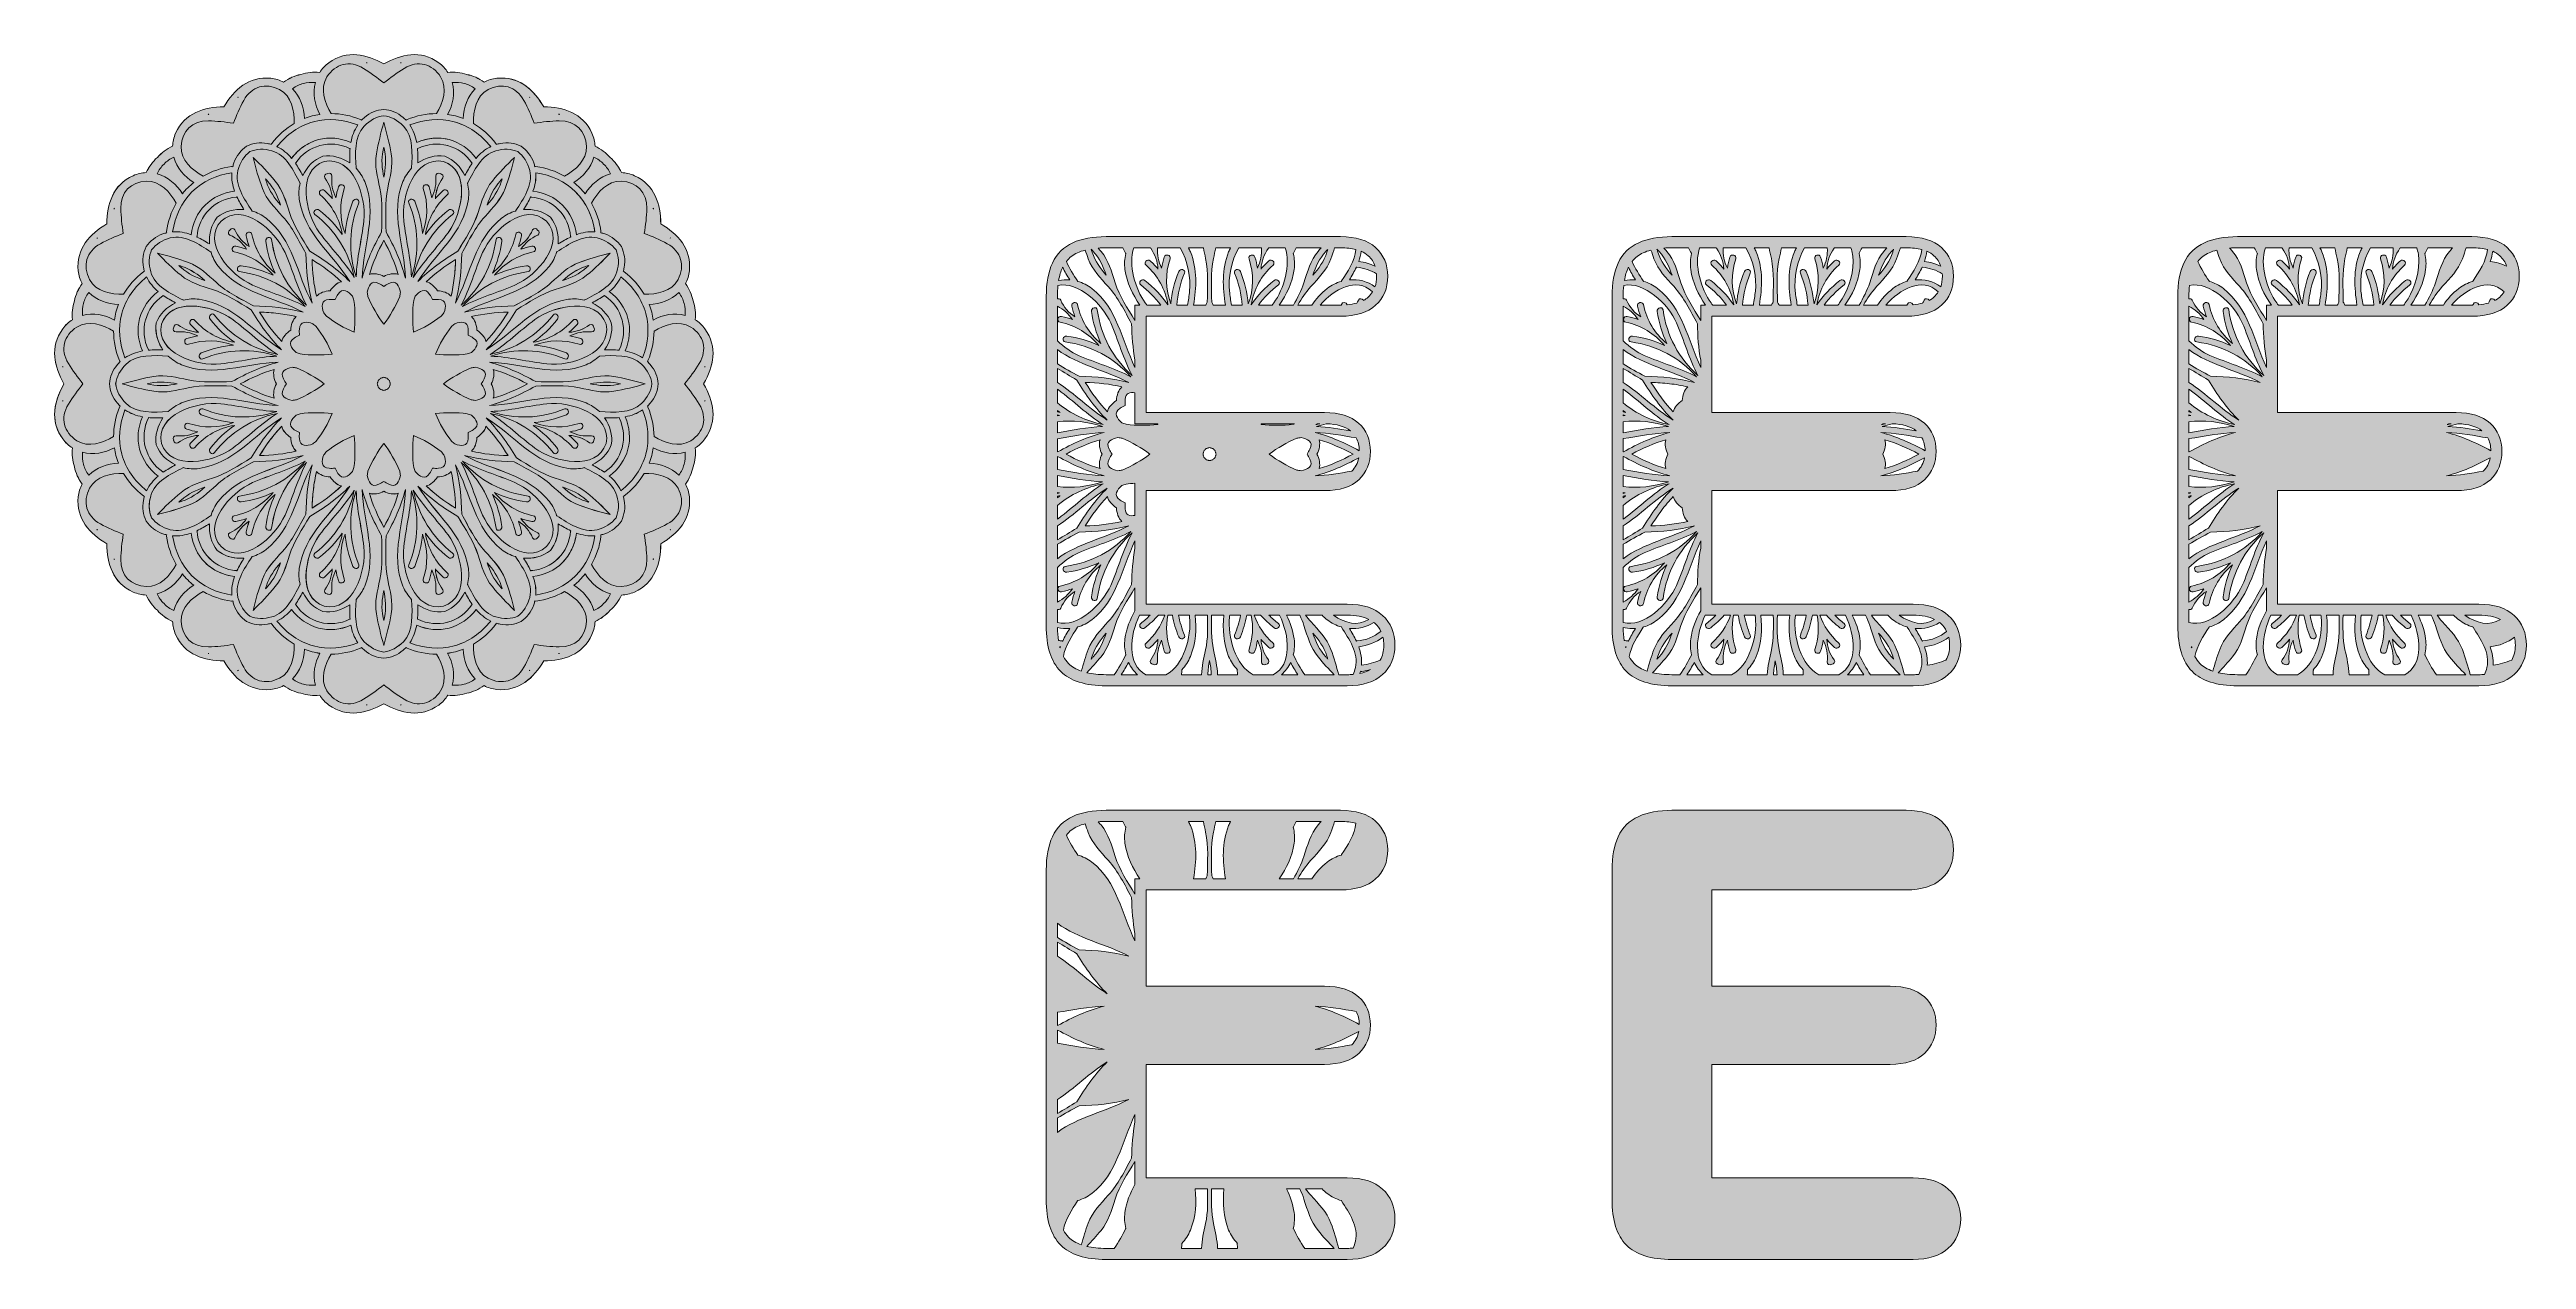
# Model space of a CAD drawing. Extents: x -272 to 621, y -388 to 48.
import ezdxf

# ---------------------------------------------------------------- set-up
doc = ezdxf.new("R2010")
doc.units = 0
doc.header["$MEASUREMENT"] = 0
doc.layers.add('Layer 1', color=7, linetype='Continuous', lineweight=0)

msp = doc.modelspace()

# ---------------------------------------------------------------- hatches: boundary and pattern name
at = {"layer": 'Layer 1', "true_color": 0x005978, "transparency": 33554687}
h = msp.add_hatch(color=146, dxfattribs=at)
h.dxf.hatch_style = 2
edge = h.paths.add_edge_path()
edge.add_spline(control_points=[(-36, -78.08), (-35.97, -78.18), (-35.94, -78.27), (-35.92, -78.36), (-35.95, -78.29), (-35.99, -78.21), (-36.03, -78.14), (-36.02, -78.12), (-36.01, -78.1), (-36, -78.08)], knot_values=[0, 0, 0, 0, 1, 1, 1, 2, 2, 2, 3, 3, 3, 3], degree=3, periodic=0)
edge = h.paths.add_edge_path()
edge.add_spline(control_points=[(-48.51, -19.48), (-48.51, -19.48), (-48.51, -19.42), (-48.51, -19.42), (-48.44, -19.49), (-48.37, -19.55), (-48.3, -19.62), (-48.37, -19.57), (-48.44, -19.53), (-48.51, -19.48)], knot_values=[0, 0, 0, 0, 1, 1, 1, 2, 2, 2, 3, 3, 3, 3], degree=3, periodic=0)
edge = h.paths.add_edge_path()
edge.add_spline(control_points=[(-48.51, -124.78), (-48.51, -124.78), (-48.51, -124.72), (-48.51, -124.72), (-48.44, -124.67), (-48.37, -124.63), (-48.3, -124.58), (-48.37, -124.65), (-48.44, -124.71), (-48.51, -124.78)], knot_values=[0, 0, 0, 0, 1, 1, 1, 2, 2, 2, 3, 3, 3, 3], degree=3, periodic=0)
edge = h.paths.add_edge_path()
edge.add_spline(control_points=[(-54.54, -9.03), (-54.55, -8.95), (-54.56, -8.86), (-54.56, -8.77), (-54.54, -8.87), (-54.51, -8.96), (-54.49, -9.06), (-54.51, -9.05), (-54.53, -9.03), (-54.54, -9.03)], knot_values=[0, 0, 0, 0, 1, 1, 1, 2, 2, 2, 3, 3, 3, 3], degree=3, periodic=0)
edge = h.paths.add_edge_path()
edge.add_spline(control_points=[(-54.56, -135.43), (-54.56, -135.34), (-54.55, -135.26), (-54.54, -135.17), (-54.53, -135.17), (-54.51, -135.16), (-54.49, -135.15), (-54.51, -135.24), (-54.54, -135.33), (-54.56, -135.43)], knot_values=[0, 0, 0, 0, 1, 1, 1, 2, 2, 2, 3, 3, 3, 3], degree=3, periodic=0)
edge = h.paths.add_edge_path()
edge.add_spline(control_points=[(-88.65, 25.08), (-88.66, 25.09), (-88.67, 25.11), (-88.68, 25.13), (-88.58, 25.11), (-88.49, 25.08), (-88.4, 25.06), (-88.48, 25.07), (-88.57, 25.07), (-88.65, 25.08)], knot_values=[0, 0, 0, 0, 1, 1, 1, 2, 2, 2, 3, 3, 3, 3], degree=3, periodic=0)
edge = h.paths.add_edge_path()
edge.add_spline(control_points=[(-88.68, -169.33), (-88.67, -169.31), (-88.66, -169.29), (-88.65, -169.28), (-88.57, -169.27), (-88.48, -169.27), (-88.4, -169.26), (-88.49, -169.28), (-88.58, -169.31), (-88.68, -169.33)], knot_values=[0, 0, 0, 0, 1, 1, 1, 2, 2, 2, 3, 3, 3, 3], degree=3, periodic=0)
edge = h.paths.add_edge_path()
edge.add_spline(control_points=[(-99.1, 31.11), (-99.15, 31.18), (-99.19, 31.25), (-99.24, 31.32), (-99.18, 31.25), (-99.11, 31.19), (-99.04, 31.11), (-99.04, 31.11), (-99.1, 31.11), (-99.1, 31.11)], knot_values=[0, 0, 0, 0, 1, 1, 1, 2, 2, 2, 3, 3, 3, 3], degree=3, periodic=0)
edge = h.paths.add_edge_path()
edge.add_spline(control_points=[(-99.24, -175.52), (-99.19, -175.45), (-99.15, -175.38), (-99.1, -175.31), (-99.1, -175.31), (-99.04, -175.31), (-99.04, -175.31), (-99.11, -175.39), (-99.18, -175.45), (-99.24, -175.52)], knot_values=[0, 0, 0, 0, 1, 1, 1, 2, 2, 2, 3, 3, 3, 3], degree=3, periodic=0)
edge = h.paths.add_edge_path()
edge.add_spline(control_points=[(-145.74, -187.83), (-145.72, -187.81), (-145.7, -187.81), (-145.69, -187.8), (-145.62, -187.83), (-145.54, -187.88), (-145.46, -187.91), (-145.55, -187.88), (-145.65, -187.85), (-145.74, -187.83)], knot_values=[0, 0, 0, 0, 1, 1, 1, 2, 2, 2, 3, 3, 3, 3], degree=3, periodic=0)
edge = h.paths.add_edge_path()
edge.add_spline(control_points=[(-157.98, -187.91), (-157.91, -187.88), (-157.83, -187.83), (-157.76, -187.8), (-157.74, -187.81), (-157.72, -187.81), (-157.71, -187.83), (-157.8, -187.85), (-157.89, -187.88), (-157.98, -187.91)], knot_values=[0, 0, 0, 0, 1, 1, 1, 2, 2, 2, 3, 3, 3, 3], degree=3, periodic=0)
edge = h.paths.add_edge_path()
edge.add_spline(control_points=[(-157.71, 43.63), (-157.72, 43.61), (-157.74, 43.61), (-157.76, 43.6), (-157.83, 43.63), (-157.91, 43.67), (-157.98, 43.71), (-157.89, 43.68), (-157.8, 43.65), (-157.71, 43.63)], knot_values=[0, 0, 0, 0, 1, 1, 1, 2, 2, 2, 3, 3, 3, 3], degree=3, periodic=0)
edge = h.paths.add_edge_path()
edge.add_spline(control_points=[(-145.46, 43.71), (-145.54, 43.67), (-145.62, 43.63), (-145.69, 43.6), (-145.7, 43.61), (-145.72, 43.61), (-145.74, 43.63), (-145.65, 43.65), (-145.55, 43.68), (-145.46, 43.71)], knot_values=[0, 0, 0, 0, 1, 1, 1, 2, 2, 2, 3, 3, 3, 3], degree=3, periodic=0)
edge = h.paths.add_edge_path()
edge.add_spline(control_points=[(-204.41, -175.31), (-204.41, -175.31), (-204.34, -175.31), (-204.34, -175.31), (-204.3, -175.38), (-204.25, -175.45), (-204.21, -175.52), (-204.27, -175.45), (-204.34, -175.39), (-204.41, -175.31)], knot_values=[0, 0, 0, 0, 1, 1, 1, 2, 2, 2, 3, 3, 3, 3], degree=3, periodic=0)
edge = h.paths.add_edge_path()
edge.add_spline(control_points=[(-215.05, -169.26), (-214.97, -169.27), (-214.88, -169.27), (-214.79, -169.28), (-214.79, -169.29), (-214.77, -169.31), (-214.77, -169.33), (-214.86, -169.31), (-214.96, -169.28), (-215.05, -169.26)], knot_values=[0, 0, 0, 0, 1, 1, 1, 2, 2, 2, 3, 3, 3, 3], degree=3, periodic=0)
edge = h.paths.add_edge_path()
edge.add_spline(control_points=[(-214.77, 25.13), (-214.77, 25.11), (-214.79, 25.09), (-214.79, 25.08), (-214.88, 25.07), (-214.97, 25.07), (-215.05, 25.06), (-214.96, 25.08), (-214.86, 25.11), (-214.77, 25.13)], knot_values=[0, 0, 0, 0, 1, 1, 1, 2, 2, 2, 3, 3, 3, 3], degree=3, periodic=0)
edge = h.paths.add_edge_path()
edge.add_spline(control_points=[(-204.21, 31.32), (-204.25, 31.25), (-204.3, 31.18), (-204.34, 31.11), (-204.34, 31.11), (-204.41, 31.11), (-204.41, 31.11), (-204.34, 31.19), (-204.27, 31.25), (-204.21, 31.32)], knot_values=[0, 0, 0, 0, 1, 1, 1, 2, 2, 2, 3, 3, 3, 3], degree=3, periodic=0)
edge = h.paths.add_edge_path()
edge.add_spline(control_points=[(-248.9, -9.03), (-248.92, -9.03), (-248.93, -9.05), (-248.95, -9.06), (-248.93, -8.96), (-248.91, -8.87), (-248.89, -8.77), (-248.89, -8.86), (-248.9, -8.95), (-248.9, -9.03)], knot_values=[0, 0, 0, 0, 1, 1, 1, 2, 2, 2, 3, 3, 3, 3], degree=3, periodic=0)
edge = h.paths.add_edge_path()
edge.add_spline(control_points=[(-248.95, -135.15), (-248.93, -135.16), (-248.92, -135.17), (-248.9, -135.17), (-248.9, -135.26), (-248.89, -135.34), (-248.89, -135.43), (-248.91, -135.33), (-248.93, -135.24), (-248.95, -135.15)], knot_values=[0, 0, 0, 0, 1, 1, 1, 2, 2, 2, 3, 3, 3, 3], degree=3, periodic=0)
edge = h.paths.add_edge_path()
edge.add_spline(control_points=[(-254.94, -19.48), (-255, -19.53), (-255.08, -19.57), (-255.15, -19.62), (-255.08, -19.55), (-255.01, -19.49), (-254.94, -19.42), (-254.94, -19.42), (-254.94, -19.48), (-254.94, -19.48)], knot_values=[0, 0, 0, 0, 1, 1, 1, 2, 2, 2, 3, 3, 3, 3], degree=3, periodic=0)
edge = h.paths.add_edge_path()
edge.add_spline(control_points=[(-254.94, -124.78), (-255.01, -124.71), (-255.08, -124.65), (-255.15, -124.58), (-255.08, -124.63), (-255, -124.67), (-254.94, -124.72), (-254.94, -124.72), (-254.94, -124.78), (-254.94, -124.78)], knot_values=[0, 0, 0, 0, 1, 1, 1, 2, 2, 2, 3, 3, 3, 3], degree=3, periodic=0)
edge = h.paths.add_edge_path()
edge.add_spline(control_points=[(-267.53, -78.36), (-267.5, -78.27), (-267.48, -78.18), (-267.45, -78.08), (-267.44, -78.1), (-267.43, -78.12), (-267.42, -78.14), (-267.46, -78.21), (-267.5, -78.29), (-267.53, -78.36)], knot_values=[0, 0, 0, 0, 1, 1, 1, 2, 2, 2, 3, 3, 3, 3], degree=3, periodic=0)
edge = h.paths.add_edge_path()
edge.add_spline(control_points=[(-267.45, -66.12), (-267.48, -66.02), (-267.5, -65.93), (-267.53, -65.84), (-267.5, -65.91), (-267.46, -65.99), (-267.42, -66.07), (-267.43, -66.08), (-267.44, -66.1), (-267.45, -66.12)], knot_values=[0, 0, 0, 0, 1, 1, 1, 2, 2, 2, 3, 3, 3, 3], degree=3, periodic=0)
edge = h.paths.add_edge_path()
edge.add_spline(control_points=[(-35.91, -65.84), (-35.94, -65.93), (-35.97, -66.02), (-36, -66.12), (-36.01, -66.1), (-36.02, -66.08), (-36.03, -66.07), (-35.99, -65.99), (-35.95, -65.91), (-35.91, -65.84)], knot_values=[0, 0, 0, 0, 1, 1, 1, 2, 2, 2, 3, 3, 3, 3], degree=3, periodic=0)
edge = h.paths.add_edge_path()
edge.add_spline(control_points=[(-35.93, -52.29), (-36.92, -50.91), (-38.12, -49.82), (-39.44, -48.99), (-39.21, -46.66), (-39.46, -44.36), (-40.18, -42.21), (-40.63, -39.99), (-41.56, -37.87), (-42.92, -35.97), (-42.2, -34.59), (-41.71, -33.05), (-41.54, -31.36), (-40.75, -23.26), (-45.67, -18.11), (-51.86, -14.44), (-51.93, -7.25), (-53.94, -0.41), (-61.35, 2.95), (-62.9, 3.66), (-64.49, 4), (-66.05, 4.05), (-67.02, 6.19), (-68.38, 8.05), (-70.07, 9.55), (-71.57, 11.24), (-73.43, 12.6), (-75.57, 13.57), (-75.63, 15.13), (-75.97, 16.72), (-76.67, 18.27), (-80.04, 25.68), (-86.88, 27.69), (-94.07, 27.77), (-97.47, 33.51), (-102.16, 38.17), (-109.29, 38.17), (-109.84, 38.17), (-110.41, 38.14), (-110.99, 38.08), (-112.68, 37.92), (-114.21, 37.42), (-115.59, 36.7), (-117.5, 38.07), (-119.62, 38.99), (-121.83, 39.45), (-123.98, 40.16), (-126.28, 40.42), (-128.62, 40.19), (-129.45, 41.5), (-130.53, 42.7), (-131.91, 43.69), (-138.53, 48.43), (-145.46, 46.74), (-151.72, 43.22), (-157.99, 46.74), (-164.92, 48.43), (-171.54, 43.69), (-172.91, 42.7), (-174, 41.5), (-174.83, 40.19), (-177.16, 40.42), (-179.47, 40.16), (-181.61, 39.45), (-183.83, 38.99), (-185.95, 38.07), (-187.86, 36.7), (-189.23, 37.42), (-190.77, 37.92), (-192.46, 38.08), (-200.56, 38.88), (-205.72, 33.95), (-209.38, 27.77), (-212.97, 27.73), (-216.48, 27.21), (-219.51, 25.77), (-222.54, 24.33), (-225.1, 21.98), (-226.78, 18.27), (-227.48, 16.72), (-227.82, 15.13), (-227.88, 13.57), (-230.01, 12.6), (-231.88, 11.24), (-233.38, 9.55), (-235.07, 8.05), (-236.42, 6.19), (-237.4, 4.05), (-238.96, 4), (-240.54, 3.66), (-242.09, 2.95), (-249.51, -0.41), (-251.51, -7.25), (-251.59, -14.44), (-257.78, -18.11), (-262.7, -23.26), (-261.91, -31.36), (-261.74, -33.05), (-261.25, -34.59), (-260.52, -35.97), (-261.89, -37.87), (-262.81, -39.99), (-263.27, -42.21), (-263.98, -44.36), (-264.24, -46.66), (-264.01, -48.99), (-265.33, -49.82), (-266.53, -50.91), (-267.51, -52.29), (-272.25, -58.91), (-270.57, -65.84), (-267.04, -72.1), (-269.03, -75.63), (-270.43, -79.37), (-270.43, -83.14), (-270.43, -86.07), (-269.59, -89.02), (-267.51, -91.91), (-266.53, -93.29), (-265.33, -94.38), (-264.01, -95.21), (-264.24, -97.54), (-263.98, -99.84), (-263.27, -101.99), (-262.81, -104.21), (-261.89, -106.33), (-260.52, -108.23), (-261.25, -109.61), (-261.74, -111.15), (-261.91, -112.84), (-262.7, -120.94), (-257.78, -126.09), (-251.59, -129.76), (-251.51, -136.95), (-249.51, -143.79), (-242.09, -147.15), (-240.54, -147.86), (-238.96, -148.2), (-237.4, -148.26), (-236.42, -150.39), (-235.07, -152.25), (-233.38, -153.75), (-231.88, -155.44), (-230.01, -156.8), (-227.88, -157.77), (-227.82, -159.33), (-227.48, -160.92), (-226.78, -162.47), (-223.41, -169.88), (-216.57, -171.89), (-209.38, -171.97), (-205.72, -178.15), (-200.56, -183.08), (-192.46, -182.28), (-190.77, -182.12), (-189.23, -181.63), (-187.86, -180.9), (-185.95, -182.27), (-183.83, -183.19), (-181.61, -183.65), (-179.47, -184.37), (-177.16, -184.62), (-174.83, -184.39), (-174, -185.71), (-172.91, -186.9), (-171.54, -187.89), (-164.92, -192.63), (-157.99, -190.94), (-151.72, -187.42), (-145.46, -190.94), (-138.53, -192.63), (-131.91, -187.89), (-130.53, -186.9), (-129.45, -185.71), (-128.62, -184.39), (-126.28, -184.62), (-123.98, -184.37), (-121.83, -183.65), (-119.62, -183.19), (-117.5, -182.27), (-115.59, -180.9), (-114.21, -181.63), (-112.68, -182.12), (-110.99, -182.28), (-102.88, -183.08), (-97.73, -178.15), (-94.07, -171.97), (-86.88, -171.89), (-80.04, -169.88), (-76.67, -162.47), (-75.97, -160.92), (-75.63, -159.33), (-75.57, -157.77), (-73.43, -156.8), (-71.57, -155.44), (-70.07, -153.75), (-68.38, -152.25), (-67.02, -150.39), (-66.05, -148.26), (-64.49, -148.2), (-62.9, -147.86), (-61.35, -147.15), (-53.94, -143.79), (-51.93, -136.95), (-51.86, -129.76), (-45.67, -126.09), (-40.75, -120.94), (-41.54, -112.84), (-41.71, -111.15), (-42.2, -109.61), (-42.92, -108.23), (-41.56, -106.33), (-40.63, -104.21), (-40.18, -101.99), (-39.46, -99.84), (-39.21, -97.54), (-39.44, -95.21), (-38.12, -94.38), (-36.92, -93.29), (-35.93, -91.91), (-31.19, -85.29), (-32.88, -78.37), (-36.4, -72.1), (-32.88, -65.84), (-31.19, -58.91), (-35.93, -52.29)], knot_values=[0, 0, 0, 0, 1, 1, 1, 2, 2, 2, 3, 3, 3, 4, 4, 4, 5, 5, 5, 6, 6, 6, 7, 7, 7, 8, 8, 8, 9, 9, 9, 10, 10, 10, 11, 11, 11, 12, 12, 12, 13, 13, 13, 14, 14, 14, 15, 15, 15, 16, 16, 16, 17, 17, 17, 18, 18, 18, 19, 19, 19, 20, 20, 20, 21, 21, 21, 22, 22, 22, 23, 23, 23, 24, 24, 24, 25, 25, 25, 26, 26, 26, 27, 27, 27, 28, 28, 28, 29, 29, 29, 30, 30, 30, 31, 31, 31, 32, 32, 32, 33, 33, 33, 34, 34, 34, 35, 35, 35, 36, 36, 36, 37, 37, 37, 38, 38, 38, 39, 39, 39, 40, 40, 40, 41, 41, 41, 42, 42, 42, 43, 43, 43, 44, 44, 44, 45, 45, 45, 46, 46, 46, 47, 47, 47, 48, 48, 48, 49, 49, 49, 50, 50, 50, 51, 51, 51, 52, 52, 52, 53, 53, 53, 54, 54, 54, 55, 55, 55, 56, 56, 56, 57, 57, 57, 58, 58, 58, 59, 59, 59, 60, 60, 60, 61, 61, 61, 62, 62, 62, 63, 63, 63, 64, 64, 64, 65, 65, 65, 66, 66, 66, 67, 67, 67, 68, 68, 68, 69, 69, 69, 70, 70, 70, 71, 71, 71, 72, 72, 72, 73, 73, 73, 74, 74, 74, 75, 75, 75, 75], degree=3, periodic=0)
at = {"layer": 'Layer 1', "true_color": 0x04878f, "transparency": 33554687}
h = msp.add_hatch(color=136, dxfattribs=at)
h.dxf.hatch_style = 2
edge = h.paths.add_edge_path()
edge.add_spline(control_points=[(-36, -78.08), (-35.97, -78.18), (-35.94, -78.27), (-35.92, -78.36), (-35.95, -78.29), (-35.99, -78.21), (-36.03, -78.14), (-36.02, -78.12), (-36.01, -78.1), (-36, -78.08)], knot_values=[0, 0, 0, 0, 1, 1, 1, 2, 2, 2, 3, 3, 3, 3], degree=3, periodic=0)
edge = h.paths.add_edge_path()
edge.add_spline(control_points=[(-48.51, -19.48), (-48.51, -19.48), (-48.51, -19.42), (-48.51, -19.42), (-48.44, -19.49), (-48.37, -19.55), (-48.3, -19.62), (-48.37, -19.57), (-48.44, -19.53), (-48.51, -19.48)], knot_values=[0, 0, 0, 0, 1, 1, 1, 2, 2, 2, 3, 3, 3, 3], degree=3, periodic=0)
edge = h.paths.add_edge_path()
edge.add_spline(control_points=[(-48.51, -124.78), (-48.51, -124.78), (-48.51, -124.72), (-48.51, -124.72), (-48.44, -124.67), (-48.37, -124.63), (-48.3, -124.58), (-48.37, -124.65), (-48.44, -124.71), (-48.51, -124.78)], knot_values=[0, 0, 0, 0, 1, 1, 1, 2, 2, 2, 3, 3, 3, 3], degree=3, periodic=0)
edge = h.paths.add_edge_path()
edge.add_spline(control_points=[(-54.54, -9.03), (-54.55, -8.95), (-54.56, -8.86), (-54.56, -8.77), (-54.54, -8.87), (-54.51, -8.96), (-54.49, -9.06), (-54.51, -9.05), (-54.53, -9.03), (-54.54, -9.03)], knot_values=[0, 0, 0, 0, 1, 1, 1, 2, 2, 2, 3, 3, 3, 3], degree=3, periodic=0)
edge = h.paths.add_edge_path()
edge.add_spline(control_points=[(-54.56, -135.43), (-54.56, -135.34), (-54.55, -135.26), (-54.54, -135.17), (-54.53, -135.17), (-54.51, -135.16), (-54.49, -135.15), (-54.51, -135.24), (-54.54, -135.33), (-54.56, -135.43)], knot_values=[0, 0, 0, 0, 1, 1, 1, 2, 2, 2, 3, 3, 3, 3], degree=3, periodic=0)
edge = h.paths.add_edge_path()
edge.add_spline(control_points=[(-58.77, -79.16), (-62.64, -82.86), (-68.95, -82.36), (-73.85, -82.1), (-73.9, -82.1), (-73.94, -82.12), (-73.99, -82.12), (-75.35, -80.82), (-76.96, -79.73), (-78.8, -78.99), (-90.28, -74.31), (-101.92, -79.6), (-113.66, -79.89), (-107.91, -78.46), (-102.27, -75.84), (-96.94, -72.91), (-91.65, -72.84), (-86.4, -72.43), (-81.18, -73.52), (-76.94, -74.4), (-73.21, -75.5), (-68.83, -74.77), (-64.99, -74.13), (-61.2, -73.17), (-57.43, -72.1), (-61.2, -71.04), (-64.99, -70.07), (-68.83, -69.43), (-73.21, -68.7), (-76.94, -69.8), (-81.18, -70.69), (-86.4, -71.77), (-91.65, -71.36), (-96.94, -71.29), (-102.27, -68.36), (-107.91, -65.74), (-113.66, -64.31), (-101.92, -64.6), (-90.28, -69.89), (-78.8, -65.21), (-76.96, -64.47), (-75.35, -63.38), (-73.99, -62.08), (-73.94, -62.08), (-73.9, -62.1), (-73.85, -62.1), (-68.95, -61.84), (-62.64, -61.34), (-58.77, -65.04), (-56.63, -67.08), (-55.38, -69.53), (-55.04, -72.1), (-55.38, -74.67), (-56.63, -77.12), (-58.77, -79.16)], knot_values=[0, 0, 0, 0, 1, 1, 1, 2, 2, 2, 3, 3, 3, 4, 4, 4, 5, 5, 5, 6, 6, 6, 7, 7, 7, 8, 8, 8, 9, 9, 9, 10, 10, 10, 11, 11, 11, 12, 12, 12, 13, 13, 13, 14, 14, 14, 15, 15, 15, 16, 16, 16, 17, 17, 17, 18, 18, 18, 18], degree=3, periodic=0)
edge = h.paths.add_edge_path()
edge.add_spline(control_points=[(-67.99, -120.44), (-69.57, -122.5), (-71.88, -123.99), (-74.75, -124.69), (-79.95, -125.96), (-85.17, -122.38), (-89.28, -119.7), (-89.33, -119.67), (-89.38, -119.65), (-89.42, -119.62), (-89.95, -117.82), (-90.8, -116.09), (-92.01, -114.53), (-99.6, -104.76), (-112.29, -103.49), (-122.59, -97.9), (-116.91, -99.52), (-110.74, -100.07), (-104.68, -100.19), (-100.07, -102.78), (-95.31, -105.05), (-91.34, -108.6), (-88.11, -111.48), (-85.43, -114.3), (-81.28, -115.86), (-77.62, -117.22), (-73.86, -118.28), (-70.07, -119.25), (-72.8, -116.44), (-75.59, -113.71), (-78.61, -111.24), (-82.03, -108.42), (-85.81, -107.5), (-89.92, -106.15), (-94.98, -104.47), (-99.33, -101.5), (-103.88, -98.79), (-107.02, -93.58), (-110.6, -88.5), (-114.87, -84.38), (-104.85, -90.5), (-97.41, -100.91), (-85.12, -102.6), (-83.16, -102.87), (-81.22, -102.74), (-79.4, -102.29), (-79.35, -102.32), (-79.33, -102.35), (-79.28, -102.38), (-74.91, -104.6), (-69.19, -107.32), (-67.69, -112.47), (-66.86, -115.3), (-67, -118.05), (-67.99, -120.44)], knot_values=[0, 0, 0, 0, 1, 1, 1, 2, 2, 2, 3, 3, 3, 4, 4, 4, 5, 5, 5, 6, 6, 6, 7, 7, 7, 8, 8, 8, 9, 9, 9, 10, 10, 10, 11, 11, 11, 12, 12, 12, 13, 13, 13, 14, 14, 14, 15, 15, 15, 16, 16, 16, 17, 17, 17, 18, 18, 18, 18], degree=3, periodic=0)
edge = h.paths.add_edge_path()
edge.add_spline(control_points=[(-88.68, -169.33), (-88.67, -169.31), (-88.66, -169.29), (-88.65, -169.28), (-88.57, -169.27), (-88.48, -169.27), (-88.4, -169.26), (-88.49, -169.28), (-88.58, -169.31), (-88.68, -169.33)], knot_values=[0, 0, 0, 0, 1, 1, 1, 2, 2, 2, 3, 3, 3, 3], degree=3, periodic=0)
edge = h.paths.add_edge_path()
edge.add_spline(control_points=[(-99.13, -149.07), (-99.83, -151.95), (-101.33, -154.25), (-103.38, -155.83), (-105.78, -156.82), (-108.52, -156.96), (-111.36, -156.13), (-116.5, -154.63), (-119.22, -148.92), (-121.45, -144.54), (-121.47, -144.49), (-121.51, -144.47), (-121.54, -144.43), (-121.08, -142.6), (-120.96, -140.66), (-121.22, -138.71), (-122.92, -126.42), (-133.32, -118.98), (-139.44, -108.95), (-135.33, -113.22), (-130.24, -116.8), (-125.04, -119.95), (-122.33, -124.5), (-119.35, -128.84), (-117.67, -133.91), (-116.32, -138.02), (-115.41, -141.79), (-112.59, -145.22), (-110.11, -148.23), (-107.38, -151.03), (-104.58, -153.76), (-105.54, -149.96), (-106.6, -146.2), (-107.97, -142.55), (-109.52, -138.39), (-112.34, -135.71), (-115.22, -132.49), (-118.78, -128.51), (-121.05, -123.75), (-123.63, -119.14), (-123.76, -113.08), (-124.3, -106.92), (-125.93, -101.24), (-120.34, -111.54), (-119.07, -124.22), (-109.29, -131.82), (-107.74, -133.02), (-106, -133.88), (-104.2, -134.4), (-104.18, -134.45), (-104.16, -134.49), (-104.13, -134.54), (-101.45, -138.65), (-97.86, -143.87), (-99.13, -149.07)], knot_values=[0, 0, 0, 0, 1, 1, 1, 2, 2, 2, 3, 3, 3, 4, 4, 4, 5, 5, 5, 6, 6, 6, 7, 7, 7, 8, 8, 8, 9, 9, 9, 10, 10, 10, 11, 11, 11, 12, 12, 12, 13, 13, 13, 14, 14, 14, 15, 15, 15, 16, 16, 16, 17, 17, 17, 18, 18, 18, 18], degree=3, periodic=0)
edge = h.paths.add_edge_path()
edge.add_spline(control_points=[(-99.24, -175.52), (-99.19, -175.45), (-99.15, -175.38), (-99.1, -175.31), (-99.1, -175.31), (-99.04, -175.31), (-99.04, -175.31), (-99.11, -175.39), (-99.18, -175.45), (-99.24, -175.52)], knot_values=[0, 0, 0, 0, 1, 1, 1, 2, 2, 2, 3, 3, 3, 3], degree=3, periodic=0)
edge = h.paths.add_edge_path()
edge.add_spline(control_points=[(-121.22, -5.49), (-120.96, -3.54), (-121.08, -1.6), (-121.54, 0.23), (-121.51, 0.27), (-121.47, 0.29), (-121.45, 0.34), (-119.22, 4.72), (-116.5, 10.43), (-111.36, 11.93), (-108.52, 12.76), (-105.78, 12.62), (-103.38, 11.63), (-101.33, 10.05), (-99.83, 7.74), (-99.13, 4.87), (-97.86, -0.33), (-101.45, -5.55), (-104.13, -9.66), (-104.16, -9.71), (-104.18, -9.75), (-104.2, -9.8), (-106, -10.32), (-107.74, -11.18), (-109.29, -12.39), (-119.07, -19.98), (-120.34, -32.66), (-125.93, -42.96), (-124.3, -37.28), (-123.76, -31.12), (-123.63, -25.06), (-121.05, -20.45), (-118.78, -15.69), (-115.22, -11.71), (-112.34, -8.49), (-109.52, -5.81), (-107.97, -1.65), (-106.6, 2), (-105.54, 5.76), (-104.58, 9.56), (-107.38, 6.83), (-110.11, 4.03), (-112.59, 1.02), (-115.41, -2.41), (-116.32, -6.18), (-117.67, -10.29), (-119.35, -15.36), (-122.33, -19.71), (-125.04, -24.25), (-130.24, -27.4), (-135.33, -30.98), (-139.44, -35.25), (-133.32, -25.22), (-122.92, -17.78), (-121.22, -5.49)], knot_values=[0, 0, 0, 0, 1, 1, 1, 2, 2, 2, 3, 3, 3, 4, 4, 4, 5, 5, 5, 6, 6, 6, 7, 7, 7, 8, 8, 8, 9, 9, 9, 10, 10, 10, 11, 11, 11, 12, 12, 12, 13, 13, 13, 14, 14, 14, 15, 15, 15, 16, 16, 16, 17, 17, 17, 18, 18, 18, 18], degree=3, periodic=0)
edge = h.paths.add_edge_path()
edge.add_spline(control_points=[(-99.04, 31.11), (-99.04, 31.11), (-99.1, 31.11), (-99.1, 31.11), (-99.15, 31.18), (-99.19, 31.25), (-99.24, 31.32), (-99.18, 31.25), (-99.11, 31.19), (-99.04, 31.11)], knot_values=[0, 0, 0, 0, 1, 1, 1, 2, 2, 2, 3, 3, 3, 3], degree=3, periodic=0)
edge = h.paths.add_edge_path()
edge.add_spline(control_points=[(-92.01, -29.67), (-90.8, -28.12), (-89.95, -26.38), (-89.42, -24.58), (-89.38, -24.56), (-89.33, -24.53), (-89.28, -24.5), (-85.17, -21.83), (-79.95, -18.24), (-74.75, -19.51), (-71.88, -20.21), (-69.57, -21.71), (-67.99, -23.76), (-67, -26.15), (-66.86, -28.9), (-67.69, -31.73), (-69.19, -36.88), (-74.91, -39.6), (-79.28, -41.83), (-79.33, -41.85), (-79.35, -41.88), (-79.4, -41.91), (-81.22, -41.46), (-83.16, -41.33), (-85.12, -41.6), (-97.41, -43.29), (-104.85, -53.7), (-114.87, -59.82), (-110.6, -55.7), (-107.02, -50.62), (-103.88, -45.41), (-99.33, -42.7), (-94.98, -39.73), (-89.92, -38.05), (-85.81, -36.7), (-82.03, -35.79), (-78.61, -32.97), (-75.59, -30.49), (-72.8, -27.76), (-70.07, -24.95), (-73.86, -25.92), (-77.62, -26.98), (-81.28, -28.35), (-85.43, -29.9), (-88.11, -32.72), (-91.34, -35.6), (-95.31, -39.15), (-100.07, -41.42), (-104.68, -44.01), (-110.74, -44.13), (-116.91, -44.68), (-122.59, -46.31), (-112.29, -40.71), (-99.6, -39.44), (-92.01, -29.67)], knot_values=[0, 0, 0, 0, 1, 1, 1, 2, 2, 2, 3, 3, 3, 4, 4, 4, 5, 5, 5, 6, 6, 6, 7, 7, 7, 8, 8, 8, 9, 9, 9, 10, 10, 10, 11, 11, 11, 12, 12, 12, 13, 13, 13, 14, 14, 14, 15, 15, 15, 16, 16, 16, 17, 17, 17, 18, 18, 18, 18], degree=3, periodic=0)
edge = h.paths.add_edge_path()
edge.add_spline(control_points=[(-88.4, 25.06), (-88.48, 25.07), (-88.57, 25.07), (-88.65, 25.08), (-88.66, 25.09), (-88.67, 25.11), (-88.68, 25.13), (-88.58, 25.11), (-88.49, 25.08), (-88.4, 25.06)], knot_values=[0, 0, 0, 0, 1, 1, 1, 2, 2, 2, 3, 3, 3, 3], degree=3, periodic=0)
edge = h.paths.add_edge_path()
edge.add_spline(control_points=[(-141.73, 5.77), (-141.73, 5.72), (-141.7, 5.68), (-141.7, 5.63), (-143, 4.27), (-144.09, 2.66), (-144.83, 0.83), (-149.51, -10.66), (-144.22, -22.3), (-143.93, -34.04), (-145.36, -28.29), (-147.98, -22.64), (-150.91, -17.32), (-150.99, -12.03), (-151.39, -6.77), (-150.31, -1.55), (-149.43, 2.69), (-148.32, 6.41), (-149.06, 10.79), (-149.7, 14.64), (-150.66, 18.42), (-151.72, 22.19), (-152.79, 18.42), (-153.75, 14.64), (-154.39, 10.79), (-155.12, 6.41), (-154.02, 2.69), (-153.14, -1.55), (-152.05, -6.77), (-152.46, -12.03), (-152.53, -17.32), (-155.47, -22.64), (-158.08, -28.29), (-159.51, -34.04), (-159.23, -22.3), (-153.93, -10.66), (-158.61, 0.83), (-159.36, 2.66), (-160.44, 4.27), (-161.75, 5.63), (-161.74, 5.68), (-161.72, 5.72), (-161.72, 5.77), (-161.99, 10.67), (-162.48, 16.99), (-158.78, 20.85), (-156.74, 22.99), (-154.29, 24.24), (-151.72, 24.58), (-149.15, 24.24), (-146.71, 22.99), (-144.66, 20.85), (-140.96, 16.99), (-141.46, 10.67), (-141.73, 5.77)], knot_values=[0, 0, 0, 0, 1, 1, 1, 2, 2, 2, 3, 3, 3, 4, 4, 4, 5, 5, 5, 6, 6, 6, 7, 7, 7, 8, 8, 8, 9, 9, 9, 10, 10, 10, 11, 11, 11, 12, 12, 12, 13, 13, 13, 14, 14, 14, 15, 15, 15, 16, 16, 16, 17, 17, 17, 18, 18, 18, 18], degree=3, periodic=0)
edge = h.paths.add_edge_path()
edge.add_spline(control_points=[(-144.66, -165.06), (-146.71, -167.2), (-149.15, -168.44), (-151.72, -168.78), (-154.29, -168.44), (-156.74, -167.2), (-158.78, -165.06), (-162.48, -161.19), (-161.99, -154.87), (-161.72, -149.97), (-161.72, -149.92), (-161.74, -149.88), (-161.75, -149.83), (-160.44, -148.47), (-159.36, -146.86), (-158.61, -145.03), (-153.93, -133.54), (-159.23, -121.9), (-159.51, -110.16), (-158.08, -115.91), (-155.47, -121.56), (-152.53, -126.88), (-152.46, -132.17), (-152.05, -137.43), (-153.14, -142.65), (-154.02, -146.89), (-155.12, -150.61), (-154.39, -154.99), (-153.75, -158.84), (-152.79, -162.62), (-151.72, -166.39), (-150.66, -162.62), (-149.7, -158.84), (-149.06, -154.99), (-148.32, -150.61), (-149.43, -146.89), (-150.31, -142.65), (-151.39, -137.43), (-150.99, -132.17), (-150.91, -126.88), (-147.98, -121.56), (-145.36, -115.91), (-143.93, -110.16), (-144.22, -121.9), (-149.51, -133.54), (-144.83, -145.03), (-144.09, -146.86), (-143, -148.47), (-141.7, -149.83), (-141.7, -149.88), (-141.73, -149.92), (-141.73, -149.97), (-141.46, -154.87), (-140.96, -161.19), (-144.66, -165.06)], knot_values=[0, 0, 0, 0, 1, 1, 1, 2, 2, 2, 3, 3, 3, 4, 4, 4, 5, 5, 5, 6, 6, 6, 7, 7, 7, 8, 8, 8, 9, 9, 9, 10, 10, 10, 11, 11, 11, 12, 12, 12, 13, 13, 13, 14, 14, 14, 15, 15, 15, 16, 16, 16, 17, 17, 17, 18, 18, 18, 18], degree=3, periodic=0)
edge = h.paths.add_edge_path()
edge.add_spline(control_points=[(-145.74, -187.83), (-145.72, -187.81), (-145.7, -187.81), (-145.69, -187.8), (-145.62, -187.83), (-145.54, -187.88), (-145.46, -187.91), (-145.55, -187.88), (-145.65, -187.85), (-145.74, -187.83)], knot_values=[0, 0, 0, 0, 1, 1, 1, 2, 2, 2, 3, 3, 3, 3], degree=3, periodic=0)
edge = h.paths.add_edge_path()
edge.add_spline(control_points=[(-157.98, -187.91), (-157.91, -187.88), (-157.83, -187.83), (-157.76, -187.8), (-157.74, -187.81), (-157.72, -187.81), (-157.71, -187.83), (-157.8, -187.85), (-157.89, -187.88), (-157.98, -187.91)], knot_values=[0, 0, 0, 0, 1, 1, 1, 2, 2, 2, 3, 3, 3, 3], degree=3, periodic=0)
edge = h.paths.add_edge_path()
edge.add_spline(control_points=[(-157.71, 43.63), (-157.72, 43.61), (-157.74, 43.61), (-157.76, 43.6), (-157.83, 43.63), (-157.91, 43.67), (-157.98, 43.71), (-157.89, 43.68), (-157.8, 43.65), (-157.71, 43.63)], knot_values=[0, 0, 0, 0, 1, 1, 1, 2, 2, 2, 3, 3, 3, 3], degree=3, periodic=0)
edge = h.paths.add_edge_path()
edge.add_spline(control_points=[(-145.46, 43.71), (-145.54, 43.67), (-145.62, 43.63), (-145.69, 43.6), (-145.7, 43.61), (-145.72, 43.61), (-145.74, 43.63), (-145.65, 43.65), (-145.55, 43.68), (-145.46, 43.71)], knot_values=[0, 0, 0, 0, 1, 1, 1, 2, 2, 2, 3, 3, 3, 3], degree=3, periodic=0)
edge = h.paths.add_edge_path()
edge.add_spline(control_points=[(-178.41, -24.25), (-181.12, -19.71), (-184.1, -15.36), (-185.77, -10.29), (-187.12, -6.18), (-188.04, -2.41), (-190.86, 1.02), (-193.34, 4.03), (-196.06, 6.83), (-198.87, 9.56), (-197.91, 5.76), (-196.85, 2), (-195.48, -1.65), (-193.92, -5.81), (-191.1, -8.49), (-188.23, -11.71), (-184.67, -15.69), (-182.4, -20.45), (-179.82, -25.06), (-179.69, -31.12), (-179.14, -37.28), (-177.52, -42.96), (-183.11, -32.66), (-184.38, -19.98), (-194.16, -12.39), (-195.71, -11.18), (-197.45, -10.32), (-199.25, -9.8), (-199.27, -9.75), (-199.29, -9.71), (-199.32, -9.66), (-202, -5.55), (-205.59, -0.33), (-204.32, 4.87), (-203.61, 7.74), (-202.12, 10.05), (-200.06, 11.63), (-197.67, 12.62), (-194.92, 12.76), (-192.09, 11.93), (-186.95, 10.43), (-184.22, 4.72), (-182, 0.34), (-181.98, 0.29), (-181.94, 0.27), (-181.91, 0.23), (-182.36, -1.6), (-182.49, -3.54), (-182.22, -5.49), (-180.53, -17.78), (-170.13, -25.22), (-164, -35.25), (-168.12, -30.98), (-173.21, -27.4), (-178.41, -24.25)], knot_values=[0, 0, 0, 0, 1, 1, 1, 2, 2, 2, 3, 3, 3, 4, 4, 4, 5, 5, 5, 6, 6, 6, 7, 7, 7, 8, 8, 8, 9, 9, 9, 10, 10, 10, 11, 11, 11, 12, 12, 12, 13, 13, 13, 14, 14, 14, 15, 15, 15, 16, 16, 16, 17, 17, 17, 18, 18, 18, 18], degree=3, periodic=0)
edge = h.paths.add_edge_path()
edge.add_spline(control_points=[(-182.22, -138.71), (-182.49, -140.66), (-182.36, -142.6), (-181.91, -144.43), (-181.94, -144.47), (-181.98, -144.49), (-182, -144.54), (-184.22, -148.92), (-186.95, -154.63), (-192.09, -156.13), (-194.92, -156.96), (-197.67, -156.82), (-200.06, -155.83), (-202.12, -154.25), (-203.61, -151.95), (-204.32, -149.07), (-205.59, -143.87), (-202, -138.65), (-199.32, -134.54), (-199.29, -134.49), (-199.27, -134.45), (-199.25, -134.4), (-197.45, -133.88), (-195.71, -133.02), (-194.16, -131.82), (-184.38, -124.22), (-183.11, -111.54), (-177.52, -101.24), (-179.14, -106.92), (-179.69, -113.08), (-179.82, -119.14), (-182.4, -123.75), (-184.67, -128.51), (-188.23, -132.49), (-191.1, -135.71), (-193.92, -138.39), (-195.48, -142.55), (-196.85, -146.2), (-197.91, -149.96), (-198.87, -153.76), (-196.06, -151.03), (-193.34, -148.23), (-190.86, -145.22), (-188.04, -141.79), (-187.12, -138.02), (-185.77, -133.91), (-184.1, -128.84), (-181.12, -124.5), (-178.41, -119.95), (-173.21, -116.8), (-168.12, -113.22), (-164, -108.95), (-170.13, -118.98), (-180.53, -126.42), (-182.22, -138.71)], knot_values=[0, 0, 0, 0, 1, 1, 1, 2, 2, 2, 3, 3, 3, 4, 4, 4, 5, 5, 5, 6, 6, 6, 7, 7, 7, 8, 8, 8, 9, 9, 9, 10, 10, 10, 11, 11, 11, 12, 12, 12, 13, 13, 13, 14, 14, 14, 15, 15, 15, 16, 16, 16, 17, 17, 17, 18, 18, 18, 18], degree=3, periodic=0)
edge = h.paths.add_edge_path()
edge.add_spline(control_points=[(-204.41, -175.31), (-204.41, -175.31), (-204.34, -175.31), (-204.34, -175.31), (-204.3, -175.38), (-204.25, -175.45), (-204.21, -175.52), (-204.27, -175.45), (-204.34, -175.39), (-204.41, -175.31)], knot_values=[0, 0, 0, 0, 1, 1, 1, 2, 2, 2, 3, 3, 3, 3], degree=3, periodic=0)
edge = h.paths.add_edge_path()
edge.add_spline(control_points=[(-211.44, -114.53), (-212.64, -116.09), (-213.5, -117.82), (-214.02, -119.62), (-214.07, -119.65), (-214.12, -119.67), (-214.16, -119.7), (-218.28, -122.38), (-223.49, -125.96), (-228.7, -124.69), (-231.57, -123.99), (-233.88, -122.5), (-235.45, -120.44), (-236.01, -119.1), (-236.3, -117.65), (-236.3, -116.13), (-236.3, -114.94), (-236.12, -113.71), (-235.76, -112.47), (-234.25, -107.32), (-228.54, -104.6), (-224.17, -102.38), (-224.11, -102.35), (-224.09, -102.32), (-224.05, -102.29), (-222.22, -102.74), (-220.28, -102.87), (-218.33, -102.6), (-206.04, -100.91), (-198.6, -90.5), (-188.58, -84.38), (-192.85, -88.5), (-196.42, -93.58), (-199.57, -98.79), (-204.12, -101.5), (-208.46, -104.47), (-213.53, -106.15), (-217.64, -107.5), (-221.41, -108.42), (-224.84, -111.24), (-227.85, -113.71), (-230.65, -116.44), (-233.38, -119.25), (-229.58, -118.28), (-225.83, -117.22), (-222.17, -115.86), (-218.02, -114.3), (-215.34, -111.48), (-212.11, -108.6), (-208.13, -105.05), (-203.38, -102.78), (-198.76, -100.19), (-192.71, -100.07), (-186.54, -99.52), (-180.86, -97.9), (-191.16, -103.49), (-203.85, -104.76), (-211.44, -114.53)], knot_values=[0, 0, 0, 0, 1, 1, 1, 2, 2, 2, 3, 3, 3, 4, 4, 4, 5, 5, 5, 6, 6, 6, 7, 7, 7, 8, 8, 8, 9, 9, 9, 10, 10, 10, 11, 11, 11, 12, 12, 12, 13, 13, 13, 14, 14, 14, 15, 15, 15, 16, 16, 16, 17, 17, 17, 18, 18, 18, 19, 19, 19, 19], degree=3, periodic=0)
edge = h.paths.add_edge_path()
edge.add_spline(control_points=[(-215.05, -169.26), (-214.97, -169.27), (-214.88, -169.27), (-214.79, -169.28), (-214.79, -169.29), (-214.77, -169.31), (-214.77, -169.33), (-214.86, -169.31), (-214.96, -169.28), (-215.05, -169.26)], knot_values=[0, 0, 0, 0, 1, 1, 1, 2, 2, 2, 3, 3, 3, 3], degree=3, periodic=0)
edge = h.paths.add_edge_path()
edge.add_spline(control_points=[(-244.68, -79.16), (-246.82, -77.12), (-248.07, -74.67), (-248.41, -72.1), (-248.07, -69.53), (-246.82, -67.08), (-244.68, -65.04), (-240.81, -61.34), (-234.5, -61.84), (-229.6, -62.1), (-229.54, -62.1), (-229.51, -62.08), (-229.45, -62.08), (-228.1, -63.38), (-226.48, -64.47), (-224.65, -65.21), (-213.17, -69.89), (-201.52, -64.6), (-189.78, -64.31), (-195.54, -65.74), (-201.18, -68.36), (-206.5, -71.29), (-211.79, -71.36), (-217.05, -71.77), (-222.27, -70.69), (-226.51, -69.8), (-230.23, -68.7), (-234.61, -69.43), (-238.46, -70.07), (-242.25, -71.04), (-246.01, -72.1), (-242.25, -73.17), (-238.46, -74.13), (-234.61, -74.77), (-230.23, -75.5), (-226.51, -74.4), (-222.27, -73.52), (-217.05, -72.43), (-211.79, -72.84), (-206.5, -72.91), (-201.18, -75.84), (-195.54, -78.46), (-189.78, -79.89), (-201.52, -79.6), (-213.17, -74.31), (-224.65, -78.99), (-226.48, -79.73), (-228.1, -80.82), (-229.45, -82.12), (-229.51, -82.12), (-229.54, -82.1), (-229.6, -82.1), (-234.5, -82.36), (-240.81, -82.86), (-244.68, -79.16)], knot_values=[0, 0, 0, 0, 1, 1, 1, 2, 2, 2, 3, 3, 3, 4, 4, 4, 5, 5, 5, 6, 6, 6, 7, 7, 7, 8, 8, 8, 9, 9, 9, 10, 10, 10, 11, 11, 11, 12, 12, 12, 13, 13, 13, 14, 14, 14, 15, 15, 15, 16, 16, 16, 17, 17, 17, 18, 18, 18, 18], degree=3, periodic=0)
edge = h.paths.add_edge_path()
edge.add_spline(control_points=[(-248.9, -9.03), (-248.92, -9.03), (-248.93, -9.05), (-248.95, -9.06), (-248.93, -8.96), (-248.91, -8.87), (-248.89, -8.77), (-248.89, -8.86), (-248.9, -8.95), (-248.9, -9.03)], knot_values=[0, 0, 0, 0, 1, 1, 1, 2, 2, 2, 3, 3, 3, 3], degree=3, periodic=0)
edge = h.paths.add_edge_path()
edge.add_spline(control_points=[(-248.95, -135.15), (-248.93, -135.16), (-248.92, -135.17), (-248.9, -135.17), (-248.9, -135.26), (-248.89, -135.34), (-248.89, -135.43), (-248.91, -135.33), (-248.93, -135.24), (-248.95, -135.15)], knot_values=[0, 0, 0, 0, 1, 1, 1, 2, 2, 2, 3, 3, 3, 3], degree=3, periodic=0)
edge = h.paths.add_edge_path()
edge.add_spline(control_points=[(-235.45, -23.76), (-233.88, -21.71), (-231.57, -20.21), (-228.7, -19.51), (-223.49, -18.24), (-218.28, -21.83), (-214.16, -24.5), (-214.12, -24.53), (-214.07, -24.56), (-214.02, -24.58), (-213.5, -26.38), (-212.64, -28.12), (-211.44, -29.67), (-203.85, -39.44), (-191.16, -40.71), (-180.86, -46.31), (-186.54, -44.68), (-192.71, -44.13), (-198.76, -44.01), (-203.38, -41.42), (-208.13, -39.15), (-212.11, -35.6), (-215.34, -32.72), (-218.02, -29.9), (-222.17, -28.35), (-225.83, -26.98), (-229.58, -25.92), (-233.38, -24.95), (-230.65, -27.76), (-227.85, -30.49), (-224.84, -32.97), (-221.41, -35.79), (-217.64, -36.7), (-213.53, -38.05), (-208.46, -39.73), (-204.12, -42.7), (-199.57, -45.41), (-196.42, -50.62), (-192.85, -55.7), (-188.58, -59.82), (-198.6, -53.7), (-206.04, -43.29), (-218.33, -41.6), (-220.28, -41.33), (-222.22, -41.46), (-224.05, -41.91), (-224.09, -41.88), (-224.11, -41.85), (-224.17, -41.83), (-228.54, -39.6), (-234.25, -36.88), (-235.76, -31.73), (-236.59, -28.9), (-236.44, -26.15), (-235.45, -23.76)], knot_values=[0, 0, 0, 0, 1, 1, 1, 2, 2, 2, 3, 3, 3, 4, 4, 4, 5, 5, 5, 6, 6, 6, 7, 7, 7, 8, 8, 8, 9, 9, 9, 10, 10, 10, 11, 11, 11, 12, 12, 12, 13, 13, 13, 14, 14, 14, 15, 15, 15, 16, 16, 16, 17, 17, 17, 18, 18, 18, 18], degree=3, periodic=0)
edge = h.paths.add_edge_path()
edge.add_spline(control_points=[(-214.77, 25.13), (-214.77, 25.11), (-214.79, 25.09), (-214.79, 25.08), (-214.88, 25.07), (-214.97, 25.07), (-215.05, 25.06), (-214.96, 25.08), (-214.86, 25.11), (-214.77, 25.13)], knot_values=[0, 0, 0, 0, 1, 1, 1, 2, 2, 2, 3, 3, 3, 3], degree=3, periodic=0)
edge = h.paths.add_edge_path()
edge.add_spline(control_points=[(-204.21, 31.32), (-204.25, 31.25), (-204.3, 31.18), (-204.34, 31.11), (-204.34, 31.11), (-204.41, 31.11), (-204.41, 31.11), (-204.34, 31.19), (-204.27, 31.25), (-204.21, 31.32)], knot_values=[0, 0, 0, 0, 1, 1, 1, 2, 2, 2, 3, 3, 3, 3], degree=3, periodic=0)
edge = h.paths.add_edge_path()
edge.add_spline(control_points=[(-254.94, -19.48), (-255, -19.53), (-255.08, -19.57), (-255.15, -19.62), (-255.08, -19.55), (-255.01, -19.49), (-254.94, -19.42), (-254.94, -19.42), (-254.94, -19.48), (-254.94, -19.48)], knot_values=[0, 0, 0, 0, 1, 1, 1, 2, 2, 2, 3, 3, 3, 3], degree=3, periodic=0)
edge = h.paths.add_edge_path()
edge.add_spline(control_points=[(-254.94, -124.78), (-255.01, -124.71), (-255.08, -124.65), (-255.15, -124.58), (-255.08, -124.63), (-255, -124.67), (-254.94, -124.72), (-254.94, -124.72), (-254.94, -124.78), (-254.94, -124.78)], knot_values=[0, 0, 0, 0, 1, 1, 1, 2, 2, 2, 3, 3, 3, 3], degree=3, periodic=0)
edge = h.paths.add_edge_path()
edge.add_spline(control_points=[(-267.53, -78.36), (-267.5, -78.27), (-267.48, -78.18), (-267.45, -78.08), (-267.44, -78.1), (-267.43, -78.12), (-267.42, -78.14), (-267.46, -78.21), (-267.5, -78.29), (-267.53, -78.36)], knot_values=[0, 0, 0, 0, 1, 1, 1, 2, 2, 2, 3, 3, 3, 3], degree=3, periodic=0)
edge = h.paths.add_edge_path()
edge.add_spline(control_points=[(-267.45, -66.12), (-267.48, -66.02), (-267.5, -65.93), (-267.53, -65.84), (-267.5, -65.91), (-267.46, -65.99), (-267.42, -66.07), (-267.43, -66.08), (-267.44, -66.1), (-267.45, -66.12)], knot_values=[0, 0, 0, 0, 1, 1, 1, 2, 2, 2, 3, 3, 3, 3], degree=3, periodic=0)
edge = h.paths.add_edge_path()
edge.add_spline(control_points=[(-35.91, -65.84), (-35.94, -65.93), (-35.97, -66.02), (-36, -66.12), (-36.01, -66.1), (-36.02, -66.08), (-36.03, -66.07), (-35.99, -65.99), (-35.95, -65.91), (-35.91, -65.84)], knot_values=[0, 0, 0, 0, 1, 1, 1, 2, 2, 2, 3, 3, 3, 3], degree=3, periodic=0)
edge = h.paths.add_edge_path()
edge.add_spline(control_points=[(-35.93, -52.29), (-36.92, -50.91), (-38.12, -49.82), (-39.44, -48.99), (-39.21, -46.66), (-39.46, -44.36), (-40.18, -42.21), (-40.63, -39.99), (-41.56, -37.87), (-42.92, -35.97), (-42.2, -34.59), (-41.71, -33.05), (-41.54, -31.36), (-40.75, -23.26), (-45.67, -18.11), (-51.86, -14.44), (-51.93, -7.25), (-53.94, -0.41), (-61.35, 2.95), (-62.9, 3.66), (-64.49, 4), (-66.05, 4.05), (-67.02, 6.19), (-68.38, 8.05), (-70.07, 9.55), (-71.57, 11.24), (-73.43, 12.6), (-75.57, 13.57), (-75.63, 15.13), (-75.97, 16.72), (-76.67, 18.27), (-80.04, 25.68), (-86.88, 27.69), (-94.07, 27.77), (-97.47, 33.51), (-102.16, 38.17), (-109.29, 38.17), (-109.84, 38.17), (-110.41, 38.14), (-110.99, 38.08), (-112.68, 37.92), (-114.21, 37.42), (-115.59, 36.7), (-117.5, 38.07), (-119.62, 38.99), (-121.83, 39.45), (-123.98, 40.16), (-126.28, 40.42), (-128.62, 40.19), (-129.45, 41.5), (-130.53, 42.7), (-131.91, 43.69), (-138.53, 48.43), (-145.46, 46.74), (-151.72, 43.22), (-157.99, 46.74), (-164.92, 48.43), (-171.54, 43.69), (-172.91, 42.7), (-174, 41.5), (-174.83, 40.19), (-177.16, 40.42), (-179.47, 40.16), (-181.61, 39.45), (-183.83, 38.99), (-185.95, 38.07), (-187.86, 36.7), (-189.23, 37.42), (-190.77, 37.92), (-192.46, 38.08), (-200.56, 38.88), (-205.72, 33.95), (-209.38, 27.77), (-212.97, 27.73), (-216.48, 27.21), (-219.51, 25.77), (-222.54, 24.33), (-225.1, 21.98), (-226.78, 18.27), (-227.48, 16.72), (-227.82, 15.13), (-227.88, 13.57), (-230.01, 12.6), (-231.88, 11.24), (-233.38, 9.55), (-235.07, 8.05), (-236.42, 6.19), (-237.4, 4.05), (-238.96, 4), (-240.54, 3.66), (-242.09, 2.95), (-249.51, -0.41), (-251.51, -7.25), (-251.59, -14.44), (-257.78, -18.11), (-262.7, -23.26), (-261.91, -31.36), (-261.74, -33.05), (-261.25, -34.59), (-260.52, -35.97), (-261.89, -37.87), (-262.81, -39.99), (-263.27, -42.21), (-263.98, -44.36), (-264.24, -46.66), (-264.01, -48.99), (-265.33, -49.82), (-266.53, -50.91), (-267.51, -52.29), (-272.25, -58.91), (-270.57, -65.84), (-267.04, -72.1), (-269.03, -75.63), (-270.43, -79.37), (-270.43, -83.14), (-270.43, -86.07), (-269.59, -89.02), (-267.51, -91.91), (-266.53, -93.29), (-265.33, -94.38), (-264.01, -95.21), (-264.24, -97.54), (-263.98, -99.84), (-263.27, -101.99), (-262.81, -104.21), (-261.89, -106.33), (-260.52, -108.23), (-261.25, -109.61), (-261.74, -111.15), (-261.91, -112.84), (-262.7, -120.94), (-257.78, -126.09), (-251.59, -129.76), (-251.51, -136.95), (-249.51, -143.79), (-242.09, -147.15), (-240.54, -147.86), (-238.96, -148.2), (-237.4, -148.26), (-236.42, -150.39), (-235.07, -152.25), (-233.38, -153.75), (-231.88, -155.44), (-230.01, -156.8), (-227.88, -157.77), (-227.82, -159.33), (-227.48, -160.92), (-226.78, -162.47), (-223.41, -169.88), (-216.57, -171.89), (-209.38, -171.97), (-205.72, -178.15), (-200.56, -183.08), (-192.46, -182.28), (-190.77, -182.12), (-189.23, -181.63), (-187.86, -180.9), (-185.95, -182.27), (-183.83, -183.19), (-181.61, -183.65), (-179.47, -184.37), (-177.16, -184.62), (-174.83, -184.39), (-174, -185.71), (-172.91, -186.9), (-171.54, -187.89), (-164.92, -192.63), (-157.99, -190.94), (-151.72, -187.42), (-145.46, -190.94), (-138.53, -192.63), (-131.91, -187.89), (-130.53, -186.9), (-129.45, -185.71), (-128.62, -184.39), (-126.28, -184.62), (-123.98, -184.37), (-121.83, -183.65), (-119.62, -183.19), (-117.5, -182.27), (-115.59, -180.9), (-114.21, -181.63), (-112.68, -182.12), (-110.99, -182.28), (-102.88, -183.08), (-97.73, -178.15), (-94.07, -171.97), (-86.88, -171.89), (-80.04, -169.88), (-76.67, -162.47), (-75.97, -160.92), (-75.63, -159.33), (-75.57, -157.77), (-73.43, -156.8), (-71.57, -155.44), (-70.07, -153.75), (-68.38, -152.25), (-67.02, -150.39), (-66.05, -148.26), (-64.49, -148.2), (-62.9, -147.86), (-61.35, -147.15), (-53.94, -143.79), (-51.93, -136.95), (-51.86, -129.76), (-45.67, -126.09), (-40.75, -120.94), (-41.54, -112.84), (-41.71, -111.15), (-42.2, -109.61), (-42.92, -108.23), (-41.56, -106.33), (-40.63, -104.21), (-40.18, -101.99), (-39.46, -99.84), (-39.21, -97.54), (-39.44, -95.21), (-38.12, -94.38), (-36.92, -93.29), (-35.93, -91.91), (-31.19, -85.29), (-32.88, -78.37), (-36.4, -72.1), (-32.88, -65.84), (-31.19, -58.91), (-35.93, -52.29)], knot_values=[0, 0, 0, 0, 1, 1, 1, 2, 2, 2, 3, 3, 3, 4, 4, 4, 5, 5, 5, 6, 6, 6, 7, 7, 7, 8, 8, 8, 9, 9, 9, 10, 10, 10, 11, 11, 11, 12, 12, 12, 13, 13, 13, 14, 14, 14, 15, 15, 15, 16, 16, 16, 17, 17, 17, 18, 18, 18, 19, 19, 19, 20, 20, 20, 21, 21, 21, 22, 22, 22, 23, 23, 23, 24, 24, 24, 25, 25, 25, 26, 26, 26, 27, 27, 27, 28, 28, 28, 29, 29, 29, 30, 30, 30, 31, 31, 31, 32, 32, 32, 33, 33, 33, 34, 34, 34, 35, 35, 35, 36, 36, 36, 37, 37, 37, 38, 38, 38, 39, 39, 39, 40, 40, 40, 41, 41, 41, 42, 42, 42, 43, 43, 43, 44, 44, 44, 45, 45, 45, 46, 46, 46, 47, 47, 47, 48, 48, 48, 49, 49, 49, 50, 50, 50, 51, 51, 51, 52, 52, 52, 53, 53, 53, 54, 54, 54, 55, 55, 55, 56, 56, 56, 57, 57, 57, 58, 58, 58, 59, 59, 59, 60, 60, 60, 61, 61, 61, 62, 62, 62, 63, 63, 63, 64, 64, 64, 65, 65, 65, 66, 66, 66, 67, 67, 67, 68, 68, 68, 69, 69, 69, 70, 70, 70, 71, 71, 71, 72, 72, 72, 73, 73, 73, 74, 74, 74, 75, 75, 75, 75], degree=3, periodic=0)
at = {"layer": 'Layer 1', "true_color": 0x06b8ba, "transparency": 33554687}
h = msp.add_hatch(color=132, dxfattribs=at)
h.dxf.hatch_style = 2
edge = h.paths.add_edge_path()
edge.add_spline(control_points=[(-36, -78.08), (-35.97, -78.18), (-35.94, -78.27), (-35.92, -78.36), (-35.95, -78.29), (-35.99, -78.21), (-36.03, -78.14), (-36.02, -78.12), (-36.01, -78.1), (-36, -78.08)], knot_values=[0, 0, 0, 0, 1, 1, 1, 2, 2, 2, 3, 3, 3, 3], degree=3, periodic=0)
edge = h.paths.add_edge_path()
edge.add_spline(control_points=[(-48.51, -19.48), (-48.51, -19.48), (-48.51, -19.42), (-48.51, -19.42), (-48.44, -19.49), (-48.37, -19.55), (-48.3, -19.62), (-48.37, -19.57), (-48.44, -19.53), (-48.51, -19.48)], knot_values=[0, 0, 0, 0, 1, 1, 1, 2, 2, 2, 3, 3, 3, 3], degree=3, periodic=0)
edge = h.paths.add_edge_path()
edge.add_spline(control_points=[(-48.51, -124.78), (-48.51, -124.78), (-48.51, -124.72), (-48.51, -124.72), (-48.44, -124.67), (-48.37, -124.63), (-48.3, -124.58), (-48.37, -124.65), (-48.44, -124.71), (-48.51, -124.78)], knot_values=[0, 0, 0, 0, 1, 1, 1, 2, 2, 2, 3, 3, 3, 3], degree=3, periodic=0)
edge = h.paths.add_edge_path()
edge.add_spline(control_points=[(-54.54, -9.03), (-54.55, -8.95), (-54.56, -8.86), (-54.56, -8.77), (-54.54, -8.87), (-54.51, -8.96), (-54.49, -9.06), (-54.51, -9.05), (-54.53, -9.03), (-54.54, -9.03)], knot_values=[0, 0, 0, 0, 1, 1, 1, 2, 2, 2, 3, 3, 3, 3], degree=3, periodic=0)
edge = h.paths.add_edge_path()
edge.add_spline(control_points=[(-54.56, -135.43), (-54.56, -135.34), (-54.55, -135.26), (-54.54, -135.17), (-54.53, -135.17), (-54.51, -135.16), (-54.49, -135.15), (-54.51, -135.24), (-54.54, -135.33), (-54.56, -135.43)], knot_values=[0, 0, 0, 0, 1, 1, 1, 2, 2, 2, 3, 3, 3, 3], degree=3, periodic=0)
edge = h.paths.add_edge_path()
edge.add_spline(control_points=[(-58.77, -79.16), (-62.64, -82.86), (-68.95, -82.36), (-73.85, -82.1), (-73.9, -82.1), (-73.94, -82.12), (-73.99, -82.12), (-75.35, -80.82), (-76.96, -79.73), (-78.8, -78.99), (-90.28, -74.31), (-101.92, -79.6), (-113.66, -79.89), (-107.91, -78.46), (-102.27, -75.84), (-96.94, -72.91), (-91.65, -72.84), (-86.4, -72.43), (-81.18, -73.52), (-76.94, -74.4), (-73.21, -75.5), (-68.83, -74.77), (-64.99, -74.13), (-61.2, -73.17), (-57.43, -72.1), (-61.2, -71.04), (-64.99, -70.07), (-68.83, -69.43), (-73.21, -68.7), (-76.94, -69.8), (-81.18, -70.69), (-86.4, -71.77), (-91.65, -71.36), (-96.94, -71.29), (-102.27, -68.36), (-107.91, -65.74), (-113.66, -64.31), (-101.92, -64.6), (-90.28, -69.89), (-78.8, -65.21), (-76.96, -64.47), (-75.35, -63.38), (-73.99, -62.08), (-73.94, -62.08), (-73.9, -62.1), (-73.85, -62.1), (-68.95, -61.84), (-62.64, -61.34), (-58.77, -65.04), (-56.63, -67.08), (-55.38, -69.53), (-55.04, -72.1), (-55.38, -74.67), (-56.63, -77.12), (-58.77, -79.16)], knot_values=[0, 0, 0, 0, 1, 1, 1, 2, 2, 2, 3, 3, 3, 4, 4, 4, 5, 5, 5, 6, 6, 6, 7, 7, 7, 8, 8, 8, 9, 9, 9, 10, 10, 10, 11, 11, 11, 12, 12, 12, 13, 13, 13, 14, 14, 14, 15, 15, 15, 16, 16, 16, 17, 17, 17, 18, 18, 18, 18], degree=3, periodic=0)
edge = h.paths.add_edge_path()
edge.add_spline(control_points=[(-57.23, -97.42), (-58.7, -102.62), (-61.77, -107.14), (-66.21, -110.64), (-67.21, -108.55), (-68.68, -106.83), (-70.42, -105.35), (-67.09, -102.88), (-64.76, -99.53), (-63.68, -95.69), (-62.7, -91.82), (-63.04, -87.76), (-64.69, -83.95), (-62.44, -83.54), (-60.31, -82.79), (-58.39, -81.48), (-56.3, -86.73), (-55.91, -92.18), (-57.23, -97.42)], knot_values=[0, 0, 0, 0, 1, 1, 1, 2, 2, 2, 3, 3, 3, 4, 4, 4, 5, 5, 5, 6, 6, 6, 6], degree=3, periodic=0)
edge = h.paths.add_edge_path()
edge.add_spline(control_points=[(-89.13, -95.39), (-91.66, -92.14), (-94.6, -89.37), (-97.84, -87.09), (-92.26, -88.04), (-87.41, -90.75), (-83.57, -95), (-82.63, -96.04), (-81.09, -94.51), (-82.03, -93.47), (-82.95, -92.45), (-83.95, -91.53), (-84.98, -90.69), (-82.25, -90.83), (-79.76, -91.72), (-77.51, -93.33), (-76.72, -93.88), (-75.97, -93.17), (-75.94, -92.4), (-75.94, -92.4), (-75.96, -92.4), (-75.96, -92.4), (-75.6, -91.73), (-75.88, -90.74), (-76.84, -90.83), (-79.59, -91.09), (-82.19, -90.62), (-84.63, -89.38), (-83.31, -89.16), (-81.99, -88.86), (-80.68, -88.44), (-79.35, -88.01), (-79.92, -85.91), (-81.25, -86.35), (-86.7, -88.1), (-92.25, -88.02), (-97.56, -86.06), (-93.62, -85.71), (-89.69, -84.78), (-85.87, -83.23), (-84.59, -82.71), (-85.15, -80.61), (-86.45, -81.14), (-95.18, -84.68), (-104.46, -85), (-113.17, -82.06), (-106.37, -81.84), (-99.75, -80.05), (-92.95, -79.29), (-84.2, -78.31), (-69.34, -83.26), (-71.59, -93.57), (-74.8, -103.62), (-90.15, -100.49), (-97.23, -95.26), (-102.75, -91.19), (-107.6, -86.33), (-113.41, -82.75), (-104.38, -84.55), (-96.48, -89.46), (-90.68, -96.91), (-89.82, -98.02), (-88.28, -96.48), (-89.13, -95.39)], knot_values=[0, 0, 0, 0, 1, 1, 1, 2, 2, 2, 3, 3, 3, 4, 4, 4, 5, 5, 5, 6, 6, 6, 7, 7, 7, 8, 8, 8, 9, 9, 9, 10, 10, 10, 11, 11, 11, 12, 12, 12, 13, 13, 13, 14, 14, 14, 15, 15, 15, 16, 16, 16, 17, 17, 17, 18, 18, 18, 19, 19, 19, 20, 20, 20, 21, 21, 21, 21], degree=3, periodic=0)
edge = h.paths.add_edge_path()
edge.add_spline(control_points=[(-67.99, -120.44), (-69.57, -122.5), (-71.88, -123.99), (-74.75, -124.69), (-79.95, -125.96), (-85.17, -122.38), (-89.28, -119.7), (-89.33, -119.67), (-89.38, -119.65), (-89.42, -119.62), (-89.95, -117.82), (-90.8, -116.09), (-92.01, -114.53), (-99.6, -104.76), (-112.29, -103.49), (-122.59, -97.9), (-116.91, -99.52), (-110.74, -100.07), (-104.68, -100.19), (-100.07, -102.78), (-95.31, -105.05), (-91.34, -108.6), (-88.11, -111.48), (-85.43, -114.3), (-81.28, -115.86), (-77.62, -117.22), (-73.86, -118.28), (-70.07, -119.25), (-72.8, -116.44), (-75.59, -113.71), (-78.61, -111.24), (-82.03, -108.42), (-85.81, -107.5), (-89.92, -106.15), (-94.98, -104.47), (-99.33, -101.5), (-103.88, -98.79), (-107.02, -93.58), (-110.6, -88.5), (-114.87, -84.38), (-104.85, -90.5), (-97.41, -100.91), (-85.12, -102.6), (-83.16, -102.87), (-81.22, -102.74), (-79.4, -102.29), (-79.35, -102.32), (-79.33, -102.35), (-79.28, -102.38), (-74.91, -104.6), (-69.19, -107.32), (-67.69, -112.47), (-66.86, -115.3), (-67, -118.05), (-67.99, -120.44)], knot_values=[0, 0, 0, 0, 1, 1, 1, 2, 2, 2, 3, 3, 3, 4, 4, 4, 5, 5, 5, 6, 6, 6, 7, 7, 7, 8, 8, 8, 9, 9, 9, 10, 10, 10, 11, 11, 11, 12, 12, 12, 13, 13, 13, 14, 14, 14, 15, 15, 15, 16, 16, 16, 17, 17, 17, 18, 18, 18, 18], degree=3, periodic=0)
edge = h.paths.add_edge_path()
edge.add_spline(control_points=[(-82.55, -141.27), (-86.42, -145.04), (-91.35, -147.42), (-96.93, -148.23), (-96.75, -145.92), (-97.17, -143.7), (-97.94, -141.55), (-93.82, -141.07), (-90.13, -139.33), (-87.27, -136.55), (-85.88, -135.12), (-84.75, -133.49), (-83.91, -131.69), (-83.07, -129.9), (-82.51, -127.95), (-82.27, -125.88), (-80.13, -126.65), (-77.91, -127.07), (-75.59, -126.89), (-76.4, -132.48), (-78.78, -137.4), (-82.55, -141.27)], knot_values=[0, 0, 0, 0, 1, 1, 1, 2, 2, 2, 3, 3, 3, 4, 4, 4, 5, 5, 5, 6, 6, 6, 7, 7, 7, 7], degree=3, periodic=0)
edge = h.paths.add_edge_path()
edge.add_spline(control_points=[(-88.68, -169.33), (-88.67, -169.31), (-88.66, -169.29), (-88.65, -169.28), (-88.57, -169.27), (-88.48, -169.27), (-88.4, -169.26), (-88.49, -169.28), (-88.58, -169.31), (-88.68, -169.33)], knot_values=[0, 0, 0, 0, 1, 1, 1, 2, 2, 2, 3, 3, 3, 3], degree=3, periodic=0)
edge = h.paths.add_edge_path()
edge.add_spline(control_points=[(-116.11, -119.41), (-118.85, -113.13), (-120.61, -106.51), (-123.82, -100.51), (-116.93, -106.58), (-112.56, -114.78), (-111.26, -124.11), (-111.06, -125.5), (-108.97, -124.93), (-109.16, -123.57), (-109.73, -119.48), (-110.89, -115.62), (-112.56, -112.02), (-108.2, -115.64), (-105.35, -120.41), (-104.15, -126), (-103.85, -127.38), (-101.76, -126.82), (-102.05, -125.46), (-102.34, -124.11), (-102.74, -122.82), (-103.21, -121.57), (-100.92, -123.06), (-99.21, -125.08), (-98.06, -127.59), (-97.66, -128.47), (-96.67, -128.21), (-96.26, -127.57), (-95.61, -127.16), (-95.36, -126.16), (-96.23, -125.76), (-98.75, -124.62), (-100.76, -122.9), (-102.26, -120.61), (-101, -121.08), (-99.71, -121.48), (-98.37, -121.78), (-97.01, -122.07), (-96.45, -119.97), (-97.82, -119.67), (-103.41, -118.47), (-108.18, -115.63), (-111.8, -111.27), (-108.21, -112.94), (-104.34, -114.1), (-100.26, -114.67), (-98.89, -114.85), (-98.33, -112.75), (-99.71, -112.56), (-109.04, -111.26), (-117.24, -106.9), (-123.31, -100), (-117.31, -103.22), (-110.69, -104.98), (-104.42, -107.71), (-96.35, -111.24), (-85.96, -122.96), (-93.06, -130.76), (-100.86, -137.86), (-112.59, -127.47), (-116.11, -119.41)], knot_values=[0, 0, 0, 0, 1, 1, 1, 2, 2, 2, 3, 3, 3, 4, 4, 4, 5, 5, 5, 6, 6, 6, 7, 7, 7, 8, 8, 8, 9, 9, 9, 10, 10, 10, 11, 11, 11, 12, 12, 12, 13, 13, 13, 14, 14, 14, 15, 15, 15, 16, 16, 16, 17, 17, 17, 18, 18, 18, 19, 19, 19, 20, 20, 20, 20], degree=3, periodic=0)
edge = h.paths.add_edge_path()
edge.add_spline(control_points=[(-99.13, -149.07), (-99.83, -151.95), (-101.33, -154.25), (-103.38, -155.83), (-105.78, -156.82), (-108.52, -156.96), (-111.36, -156.13), (-116.5, -154.63), (-119.22, -148.92), (-121.45, -144.54), (-121.47, -144.49), (-121.51, -144.47), (-121.54, -144.43), (-121.08, -142.6), (-120.96, -140.66), (-121.22, -138.71), (-122.92, -126.42), (-133.32, -118.98), (-139.44, -108.95), (-135.33, -113.22), (-130.24, -116.8), (-125.04, -119.95), (-122.33, -124.5), (-119.35, -128.84), (-117.67, -133.91), (-116.32, -138.02), (-115.41, -141.79), (-112.59, -145.22), (-110.11, -148.23), (-107.38, -151.03), (-104.58, -153.76), (-105.54, -149.96), (-106.6, -146.2), (-107.97, -142.55), (-109.52, -138.39), (-112.34, -135.71), (-115.22, -132.49), (-118.78, -128.51), (-121.05, -123.75), (-123.63, -119.14), (-123.76, -113.08), (-124.3, -106.92), (-125.93, -101.24), (-120.34, -111.54), (-119.07, -124.22), (-109.29, -131.82), (-107.74, -133.02), (-106, -133.88), (-104.2, -134.4), (-104.18, -134.45), (-104.16, -134.49), (-104.13, -134.54), (-101.45, -138.65), (-97.86, -143.87), (-99.13, -149.07)], knot_values=[0, 0, 0, 0, 1, 1, 1, 2, 2, 2, 3, 3, 3, 4, 4, 4, 5, 5, 5, 6, 6, 6, 7, 7, 7, 8, 8, 8, 9, 9, 9, 10, 10, 10, 11, 11, 11, 12, 12, 12, 13, 13, 13, 14, 14, 14, 15, 15, 15, 16, 16, 16, 17, 17, 17, 18, 18, 18, 18], degree=3, periodic=0)
edge = h.paths.add_edge_path()
edge.add_spline(control_points=[(-99.24, -175.52), (-99.19, -175.45), (-99.15, -175.38), (-99.1, -175.31), (-99.1, -175.31), (-99.04, -175.31), (-99.04, -175.31), (-99.11, -175.39), (-99.18, -175.45), (-99.24, -175.52)], knot_values=[0, 0, 0, 0, 1, 1, 1, 2, 2, 2, 3, 3, 3, 3], degree=3, periodic=0)
edge = h.paths.add_edge_path()
edge.add_spline(control_points=[(-126.4, -166.59), (-131.64, -167.92), (-137.09, -167.52), (-142.34, -165.43), (-141.03, -163.51), (-140.28, -161.39), (-139.87, -159.13), (-136.06, -160.78), (-132, -161.12), (-128.13, -160.14), (-124.29, -159.06), (-120.95, -156.73), (-118.47, -153.4), (-117, -155.14), (-115.28, -156.61), (-113.18, -157.62), (-116.68, -162.05), (-121.21, -165.12), (-126.4, -166.59)], knot_values=[0, 0, 0, 0, 1, 1, 1, 2, 2, 2, 3, 3, 3, 4, 4, 4, 5, 5, 5, 6, 6, 6, 6], degree=3, periodic=0)
edge = h.paths.add_edge_path()
edge.add_spline(control_points=[(-151.72, -168.78), (-154.29, -168.44), (-156.74, -167.2), (-158.78, -165.06), (-162.48, -161.19), (-161.99, -154.87), (-161.72, -149.97), (-161.72, -149.92), (-161.74, -149.88), (-161.75, -149.83), (-160.44, -148.47), (-159.36, -146.86), (-158.61, -145.03), (-153.93, -133.54), (-159.23, -121.9), (-159.51, -110.16), (-158.08, -115.91), (-155.47, -121.56), (-152.53, -126.88), (-152.46, -132.17), (-152.05, -137.43), (-153.14, -142.65), (-154.02, -146.89), (-155.12, -150.61), (-154.39, -154.99), (-153.75, -158.84), (-152.79, -162.62), (-151.72, -166.39), (-150.66, -162.62), (-149.7, -158.84), (-149.06, -154.99), (-148.32, -150.61), (-149.43, -146.89), (-150.31, -142.65), (-151.39, -137.43), (-150.99, -132.17), (-150.91, -126.88), (-147.98, -121.56), (-145.36, -115.91), (-143.93, -110.16), (-144.22, -121.9), (-149.51, -133.54), (-144.83, -145.03), (-144.09, -146.86), (-143, -148.47), (-141.7, -149.83), (-141.7, -149.88), (-141.73, -149.92), (-141.73, -149.97), (-141.46, -154.87), (-140.96, -161.19), (-144.66, -165.06), (-146.71, -167.2), (-149.15, -168.44), (-151.72, -168.78)], knot_values=[0, 0, 0, 0, 1, 1, 1, 2, 2, 2, 3, 3, 3, 4, 4, 4, 5, 5, 5, 6, 6, 6, 7, 7, 7, 8, 8, 8, 9, 9, 9, 10, 10, 10, 11, 11, 11, 12, 12, 12, 13, 13, 13, 14, 14, 14, 15, 15, 15, 16, 16, 16, 17, 17, 17, 18, 18, 18, 18], degree=3, periodic=0)
edge = h.paths.add_edge_path()
edge.add_spline(control_points=[(-145.74, -187.83), (-145.72, -187.81), (-145.7, -187.81), (-145.69, -187.8), (-145.62, -187.83), (-145.54, -187.88), (-145.46, -187.91), (-145.55, -187.88), (-145.65, -187.85), (-145.74, -187.83)], knot_values=[0, 0, 0, 0, 1, 1, 1, 2, 2, 2, 3, 3, 3, 3], degree=3, periodic=0)
edge = h.paths.add_edge_path()
edge.add_spline(control_points=[(-157.98, -187.91), (-157.91, -187.88), (-157.83, -187.83), (-157.76, -187.8), (-157.74, -187.81), (-157.72, -187.81), (-157.71, -187.83), (-157.8, -187.85), (-157.89, -187.88), (-157.98, -187.91)], knot_values=[0, 0, 0, 0, 1, 1, 1, 2, 2, 2, 3, 3, 3, 3], degree=3, periodic=0)
edge = h.paths.add_edge_path()
edge.add_spline(control_points=[(-177.04, -166.59), (-182.24, -165.12), (-186.76, -162.05), (-190.26, -157.62), (-188.17, -156.61), (-186.45, -155.14), (-184.97, -153.4), (-182.5, -156.73), (-179.15, -159.06), (-175.32, -160.14), (-171.45, -161.12), (-167.39, -160.78), (-163.57, -159.13), (-163.17, -161.39), (-162.42, -163.51), (-161.1, -165.43), (-166.35, -167.52), (-171.81, -167.92), (-177.04, -166.59)], knot_values=[0, 0, 0, 0, 1, 1, 1, 2, 2, 2, 3, 3, 3, 4, 4, 4, 5, 5, 5, 6, 6, 6, 6], degree=3, periodic=0)
edge = h.paths.add_edge_path()
edge.add_spline(control_points=[(-200.06, -155.83), (-202.12, -154.25), (-203.61, -151.95), (-204.32, -149.07), (-205.59, -143.87), (-202, -138.65), (-199.32, -134.54), (-199.29, -134.49), (-199.27, -134.45), (-199.25, -134.4), (-197.45, -133.88), (-195.71, -133.02), (-194.16, -131.82), (-184.38, -124.22), (-183.11, -111.54), (-177.52, -101.24), (-179.14, -106.92), (-179.69, -113.08), (-179.82, -119.14), (-182.4, -123.75), (-184.67, -128.51), (-188.23, -132.49), (-191.1, -135.71), (-193.92, -138.39), (-195.48, -142.55), (-196.85, -146.2), (-197.91, -149.96), (-198.87, -153.76), (-196.06, -151.03), (-193.34, -148.23), (-190.86, -145.22), (-188.04, -141.79), (-187.12, -138.02), (-185.77, -133.91), (-184.1, -128.84), (-181.12, -124.5), (-178.41, -119.95), (-173.21, -116.8), (-168.12, -113.22), (-164, -108.95), (-170.13, -118.98), (-180.53, -126.42), (-182.22, -138.71), (-182.49, -140.66), (-182.36, -142.6), (-181.91, -144.43), (-181.94, -144.47), (-181.98, -144.49), (-182, -144.54), (-184.22, -148.92), (-186.95, -154.63), (-192.09, -156.13), (-194.92, -156.96), (-197.67, -156.82), (-200.06, -155.83)], knot_values=[0, 0, 0, 0, 1, 1, 1, 2, 2, 2, 3, 3, 3, 4, 4, 4, 5, 5, 5, 6, 6, 6, 7, 7, 7, 8, 8, 8, 9, 9, 9, 10, 10, 10, 11, 11, 11, 12, 12, 12, 13, 13, 13, 14, 14, 14, 15, 15, 15, 16, 16, 16, 17, 17, 17, 18, 18, 18, 18], degree=3, periodic=0)
edge = h.paths.add_edge_path()
edge.add_spline(control_points=[(-204.41, -175.31), (-204.41, -175.31), (-204.34, -175.31), (-204.34, -175.31), (-204.3, -175.38), (-204.25, -175.45), (-204.21, -175.52), (-204.27, -175.45), (-204.34, -175.39), (-204.41, -175.31)], knot_values=[0, 0, 0, 0, 1, 1, 1, 2, 2, 2, 3, 3, 3, 3], degree=3, periodic=0)
edge = h.paths.add_edge_path()
edge.add_spline(control_points=[(-210.38, -130.76), (-217.48, -122.96), (-207.09, -111.24), (-199.03, -107.71), (-192.75, -104.98), (-186.13, -103.22), (-180.13, -100), (-186.21, -106.9), (-194.4, -111.26), (-203.74, -112.56), (-205.12, -112.75), (-204.56, -114.85), (-203.19, -114.67), (-199.11, -114.1), (-195.24, -112.94), (-191.65, -111.27), (-195.26, -115.63), (-200.04, -118.47), (-205.63, -119.67), (-207, -119.97), (-206.44, -122.07), (-205.08, -121.78), (-203.73, -121.48), (-202.44, -121.08), (-201.19, -120.61), (-202.68, -122.9), (-204.7, -124.62), (-207.21, -125.76), (-208.09, -126.16), (-207.84, -127.16), (-207.19, -127.57), (-206.78, -128.21), (-205.78, -128.47), (-205.39, -127.59), (-204.24, -125.08), (-202.53, -123.06), (-200.23, -121.57), (-200.7, -122.82), (-201.11, -124.11), (-201.4, -125.46), (-201.69, -126.82), (-199.59, -127.38), (-199.29, -126), (-198.09, -120.41), (-195.25, -115.64), (-190.89, -112.02), (-192.56, -115.62), (-193.72, -119.48), (-194.29, -123.57), (-194.48, -124.93), (-192.38, -125.5), (-192.18, -124.11), (-190.88, -114.78), (-186.52, -106.58), (-179.62, -100.51), (-182.84, -106.51), (-184.6, -113.13), (-187.33, -119.41), (-190.86, -127.47), (-202.58, -137.86), (-210.38, -130.76)], knot_values=[0, 0, 0, 0, 1, 1, 1, 2, 2, 2, 3, 3, 3, 4, 4, 4, 5, 5, 5, 6, 6, 6, 7, 7, 7, 8, 8, 8, 9, 9, 9, 10, 10, 10, 11, 11, 11, 12, 12, 12, 13, 13, 13, 14, 14, 14, 15, 15, 15, 16, 16, 16, 17, 17, 17, 18, 18, 18, 19, 19, 19, 20, 20, 20, 20], degree=3, periodic=0)
edge = h.paths.add_edge_path()
edge.add_spline(control_points=[(-206.51, -148.23), (-212.1, -147.42), (-217.02, -145.04), (-220.89, -141.27), (-224.66, -137.4), (-227.05, -132.48), (-227.86, -126.89), (-225.54, -127.07), (-223.32, -126.65), (-221.17, -125.88), (-220.69, -130.01), (-218.96, -133.69), (-216.17, -136.55), (-214.75, -137.94), (-213.11, -139.07), (-211.32, -139.91), (-209.52, -140.76), (-207.57, -141.31), (-205.51, -141.55), (-206.27, -143.7), (-206.69, -145.92), (-206.51, -148.23)], knot_values=[0, 0, 0, 0, 1, 1, 1, 2, 2, 2, 3, 3, 3, 4, 4, 4, 5, 5, 5, 6, 6, 6, 7, 7, 7, 7], degree=3, periodic=0)
edge = h.paths.add_edge_path()
edge.add_spline(control_points=[(-215.05, -169.26), (-214.97, -169.27), (-214.88, -169.27), (-214.79, -169.28), (-214.79, -169.29), (-214.77, -169.31), (-214.77, -169.33), (-214.86, -169.31), (-214.96, -169.28), (-215.05, -169.26)], knot_values=[0, 0, 0, 0, 1, 1, 1, 2, 2, 2, 3, 3, 3, 3], degree=3, periodic=0)
edge = h.paths.add_edge_path()
edge.add_spline(control_points=[(-228.7, -124.69), (-231.57, -123.99), (-233.88, -122.5), (-235.45, -120.44), (-236.01, -119.1), (-236.3, -117.65), (-236.3, -116.13), (-236.3, -114.94), (-236.12, -113.71), (-235.76, -112.47), (-234.25, -107.32), (-228.54, -104.6), (-224.17, -102.38), (-224.11, -102.35), (-224.09, -102.32), (-224.05, -102.29), (-222.22, -102.74), (-220.28, -102.87), (-218.33, -102.6), (-206.04, -100.91), (-198.6, -90.5), (-188.58, -84.38), (-192.85, -88.5), (-196.42, -93.58), (-199.57, -98.79), (-204.12, -101.5), (-208.46, -104.47), (-213.53, -106.15), (-217.64, -107.5), (-221.41, -108.42), (-224.84, -111.24), (-227.85, -113.71), (-230.65, -116.44), (-233.38, -119.25), (-229.58, -118.28), (-225.83, -117.22), (-222.17, -115.86), (-218.02, -114.3), (-215.34, -111.48), (-212.11, -108.6), (-208.13, -105.05), (-203.38, -102.78), (-198.76, -100.19), (-192.71, -100.07), (-186.54, -99.52), (-180.86, -97.9), (-191.16, -103.49), (-203.85, -104.76), (-211.44, -114.53), (-212.64, -116.09), (-213.5, -117.82), (-214.02, -119.62), (-214.07, -119.65), (-214.12, -119.67), (-214.16, -119.7), (-218.28, -122.38), (-223.49, -125.96), (-228.7, -124.69)], knot_values=[0, 0, 0, 0, 1, 1, 1, 2, 2, 2, 3, 3, 3, 4, 4, 4, 5, 5, 5, 6, 6, 6, 7, 7, 7, 8, 8, 8, 9, 9, 9, 10, 10, 10, 11, 11, 11, 12, 12, 12, 13, 13, 13, 14, 14, 14, 15, 15, 15, 16, 16, 16, 17, 17, 17, 18, 18, 18, 19, 19, 19, 19], degree=3, periodic=0)
edge = h.paths.add_edge_path()
edge.add_spline(control_points=[(-246.21, -97.42), (-247.54, -92.18), (-247.15, -86.73), (-245.05, -81.48), (-243.13, -82.79), (-241.01, -83.54), (-238.76, -83.95), (-240.41, -87.76), (-240.75, -91.82), (-239.77, -95.69), (-238.68, -99.53), (-236.36, -102.88), (-233.03, -105.35), (-234.76, -106.83), (-236.24, -108.55), (-237.24, -110.64), (-241.68, -107.14), (-244.75, -102.62), (-246.21, -97.42)], knot_values=[0, 0, 0, 0, 1, 1, 1, 2, 2, 2, 3, 3, 3, 4, 4, 4, 5, 5, 5, 6, 6, 6, 6], degree=3, periodic=0)
edge = h.paths.add_edge_path()
edge.add_spline(control_points=[(-217.58, -83.23), (-213.76, -84.78), (-209.82, -85.71), (-205.88, -86.06), (-211.19, -88.02), (-216.75, -88.1), (-222.19, -86.35), (-223.53, -85.91), (-224.09, -88.01), (-222.77, -88.44), (-221.46, -88.86), (-220.14, -89.16), (-218.82, -89.38), (-221.26, -90.62), (-223.86, -91.09), (-226.61, -90.83), (-227.57, -90.74), (-227.85, -91.73), (-227.49, -92.4), (-227.49, -92.4), (-227.51, -92.4), (-227.51, -92.4), (-227.48, -93.17), (-226.72, -93.88), (-225.94, -93.33), (-223.69, -91.72), (-221.2, -90.83), (-218.47, -90.69), (-219.5, -91.53), (-220.5, -92.45), (-221.42, -93.47), (-222.35, -94.51), (-220.81, -96.04), (-219.87, -95), (-216.04, -90.75), (-211.19, -88.04), (-205.61, -87.09), (-208.84, -89.37), (-211.78, -92.14), (-214.32, -95.39), (-215.17, -96.48), (-213.63, -98.02), (-212.77, -96.91), (-206.97, -89.46), (-199.07, -84.55), (-190.04, -82.75), (-195.84, -86.33), (-200.69, -91.19), (-206.22, -95.26), (-213.3, -100.49), (-228.65, -103.62), (-231.86, -93.57), (-234.11, -83.26), (-219.24, -78.31), (-210.49, -79.29), (-203.7, -80.05), (-197.08, -81.84), (-190.28, -82.06), (-198.99, -85), (-208.26, -84.68), (-217, -81.14), (-218.3, -80.61), (-218.86, -82.71), (-217.58, -83.23)], knot_values=[0, 0, 0, 0, 1, 1, 1, 2, 2, 2, 3, 3, 3, 4, 4, 4, 5, 5, 5, 6, 6, 6, 7, 7, 7, 8, 8, 8, 9, 9, 9, 10, 10, 10, 11, 11, 11, 12, 12, 12, 13, 13, 13, 14, 14, 14, 15, 15, 15, 16, 16, 16, 17, 17, 17, 18, 18, 18, 19, 19, 19, 20, 20, 20, 21, 21, 21, 21], degree=3, periodic=0)
edge = h.paths.add_edge_path()
edge.add_spline(control_points=[(-244.68, -65.04), (-240.81, -61.34), (-234.5, -61.84), (-229.6, -62.1), (-229.54, -62.1), (-229.51, -62.08), (-229.45, -62.08), (-228.1, -63.38), (-226.48, -64.47), (-224.65, -65.21), (-213.17, -69.89), (-201.52, -64.6), (-189.78, -64.31), (-195.54, -65.74), (-201.18, -68.36), (-206.5, -71.29), (-211.79, -71.36), (-217.05, -71.77), (-222.27, -70.69), (-226.51, -69.8), (-230.23, -68.7), (-234.61, -69.43), (-238.46, -70.07), (-242.25, -71.04), (-246.01, -72.1), (-242.25, -73.17), (-238.46, -74.13), (-234.61, -74.77), (-230.23, -75.5), (-226.51, -74.4), (-222.27, -73.52), (-217.05, -72.43), (-211.79, -72.84), (-206.5, -72.91), (-201.18, -75.84), (-195.54, -78.46), (-189.78, -79.89), (-201.52, -79.6), (-213.17, -74.31), (-224.65, -78.99), (-226.48, -79.73), (-228.1, -80.82), (-229.45, -82.12), (-229.51, -82.12), (-229.54, -82.1), (-229.6, -82.1), (-234.5, -82.36), (-240.81, -82.86), (-244.68, -79.16), (-246.82, -77.12), (-248.07, -74.67), (-248.41, -72.1), (-248.07, -69.53), (-246.82, -67.08), (-244.68, -65.04)], knot_values=[0, 0, 0, 0, 1, 1, 1, 2, 2, 2, 3, 3, 3, 4, 4, 4, 5, 5, 5, 6, 6, 6, 7, 7, 7, 8, 8, 8, 9, 9, 9, 10, 10, 10, 11, 11, 11, 12, 12, 12, 13, 13, 13, 14, 14, 14, 15, 15, 15, 16, 16, 16, 17, 17, 17, 18, 18, 18, 18], degree=3, periodic=0)
edge = h.paths.add_edge_path()
edge.add_spline(control_points=[(-248.9, -9.03), (-248.92, -9.03), (-248.93, -9.05), (-248.95, -9.06), (-248.93, -8.96), (-248.91, -8.87), (-248.89, -8.77), (-248.89, -8.86), (-248.9, -8.95), (-248.9, -9.03)], knot_values=[0, 0, 0, 0, 1, 1, 1, 2, 2, 2, 3, 3, 3, 3], degree=3, periodic=0)
edge = h.paths.add_edge_path()
edge.add_spline(control_points=[(-248.95, -135.15), (-248.93, -135.16), (-248.92, -135.17), (-248.9, -135.17), (-248.9, -135.26), (-248.89, -135.34), (-248.89, -135.43), (-248.91, -135.33), (-248.93, -135.24), (-248.95, -135.15)], knot_values=[0, 0, 0, 0, 1, 1, 1, 2, 2, 2, 3, 3, 3, 3], degree=3, periodic=0)
edge = h.paths.add_edge_path()
edge.add_spline(control_points=[(-246.21, -46.78), (-244.75, -41.59), (-241.68, -37.06), (-237.24, -33.56), (-236.24, -35.65), (-234.76, -37.37), (-233.03, -38.85), (-236.36, -41.32), (-238.68, -44.67), (-239.77, -48.51), (-240.75, -52.38), (-240.41, -56.44), (-238.76, -60.25), (-241.01, -60.66), (-243.13, -61.41), (-245.05, -62.72), (-247.15, -57.47), (-247.54, -52.02), (-246.21, -46.78)], knot_values=[0, 0, 0, 0, 1, 1, 1, 2, 2, 2, 3, 3, 3, 4, 4, 4, 5, 5, 5, 6, 6, 6, 6], degree=3, periodic=0)
edge = h.paths.add_edge_path()
edge.add_spline(control_points=[(-214.32, -48.81), (-211.78, -52.06), (-208.84, -54.84), (-205.61, -57.11), (-211.19, -56.16), (-216.04, -53.45), (-219.87, -49.2), (-220.81, -48.16), (-222.35, -49.69), (-221.42, -50.73), (-220.5, -51.75), (-219.5, -52.67), (-218.47, -53.51), (-221.2, -53.37), (-223.69, -52.48), (-225.94, -50.87), (-226.72, -50.32), (-227.48, -51.03), (-227.51, -51.8), (-227.51, -51.8), (-227.49, -51.8), (-227.49, -51.8), (-227.85, -52.48), (-227.57, -53.46), (-226.61, -53.37), (-223.86, -53.11), (-221.26, -53.58), (-218.82, -54.82), (-220.14, -55.04), (-221.46, -55.34), (-222.77, -55.76), (-224.09, -56.19), (-223.53, -58.29), (-222.19, -57.85), (-216.75, -56.1), (-211.19, -56.18), (-205.88, -58.15), (-209.82, -58.5), (-213.76, -59.42), (-217.58, -60.97), (-218.86, -61.49), (-218.3, -63.59), (-217, -63.06), (-208.26, -59.52), (-198.99, -59.21), (-190.28, -62.14), (-197.08, -62.36), (-203.7, -64.15), (-210.49, -64.91), (-219.24, -65.89), (-234.11, -60.94), (-231.86, -50.63), (-230.33, -45.84), (-226.04, -44.04), (-221.21, -44.04), (-215.9, -44.04), (-209.92, -46.21), (-206.22, -48.94), (-200.69, -53.01), (-195.84, -57.87), (-190.04, -61.46), (-199.07, -59.65), (-206.97, -54.74), (-212.77, -47.29), (-213.63, -46.18), (-215.17, -47.73), (-214.32, -48.81)], knot_values=[0, 0, 0, 0, 1, 1, 1, 2, 2, 2, 3, 3, 3, 4, 4, 4, 5, 5, 5, 6, 6, 6, 7, 7, 7, 8, 8, 8, 9, 9, 9, 10, 10, 10, 11, 11, 11, 12, 12, 12, 13, 13, 13, 14, 14, 14, 15, 15, 15, 16, 16, 16, 17, 17, 17, 18, 18, 18, 19, 19, 19, 20, 20, 20, 21, 21, 21, 22, 22, 22, 22], degree=3, periodic=0)
edge = h.paths.add_edge_path()
edge.add_spline(control_points=[(-235.45, -23.76), (-233.88, -21.71), (-231.57, -20.21), (-228.7, -19.51), (-223.49, -18.24), (-218.28, -21.83), (-214.16, -24.5), (-214.12, -24.53), (-214.07, -24.56), (-214.02, -24.58), (-213.5, -26.38), (-212.64, -28.12), (-211.44, -29.67), (-203.85, -39.44), (-191.16, -40.71), (-180.86, -46.31), (-186.54, -44.68), (-192.71, -44.13), (-198.76, -44.01), (-203.38, -41.42), (-208.13, -39.15), (-212.11, -35.6), (-215.34, -32.72), (-218.02, -29.9), (-222.17, -28.35), (-225.83, -26.98), (-229.58, -25.92), (-233.38, -24.95), (-230.65, -27.76), (-227.85, -30.49), (-224.84, -32.97), (-221.41, -35.79), (-217.64, -36.7), (-213.53, -38.05), (-208.46, -39.73), (-204.12, -42.7), (-199.57, -45.41), (-196.42, -50.62), (-192.85, -55.7), (-188.58, -59.82), (-198.6, -53.7), (-206.04, -43.29), (-218.33, -41.6), (-220.28, -41.33), (-222.22, -41.46), (-224.05, -41.91), (-224.09, -41.88), (-224.11, -41.85), (-224.17, -41.83), (-228.54, -39.6), (-234.25, -36.88), (-235.76, -31.73), (-236.59, -28.9), (-236.44, -26.15), (-235.45, -23.76)], knot_values=[0, 0, 0, 0, 1, 1, 1, 2, 2, 2, 3, 3, 3, 4, 4, 4, 5, 5, 5, 6, 6, 6, 7, 7, 7, 8, 8, 8, 9, 9, 9, 10, 10, 10, 11, 11, 11, 12, 12, 12, 13, 13, 13, 14, 14, 14, 15, 15, 15, 16, 16, 16, 17, 17, 17, 18, 18, 18, 18], degree=3, periodic=0)
edge = h.paths.add_edge_path()
edge.add_spline(control_points=[(-220.89, -2.93), (-217.02, 0.84), (-212.1, 3.22), (-206.51, 4.03), (-206.69, 1.72), (-206.27, -0.5), (-205.51, -2.65), (-209.63, -3.13), (-213.32, -4.87), (-216.17, -7.65), (-218.96, -10.51), (-220.69, -14.19), (-221.17, -18.32), (-223.32, -17.55), (-225.54, -17.13), (-227.86, -17.31), (-227.05, -11.72), (-224.66, -6.8), (-220.89, -2.93)], knot_values=[0, 0, 0, 0, 1, 1, 1, 2, 2, 2, 3, 3, 3, 4, 4, 4, 5, 5, 5, 6, 6, 6, 6], degree=3, periodic=0)
edge = h.paths.add_edge_path()
edge.add_spline(control_points=[(-214.77, 25.13), (-214.77, 25.11), (-214.79, 25.09), (-214.79, 25.08), (-214.88, 25.07), (-214.97, 25.07), (-215.05, 25.06), (-214.96, 25.08), (-214.86, 25.11), (-214.77, 25.13)], knot_values=[0, 0, 0, 0, 1, 1, 1, 2, 2, 2, 3, 3, 3, 3], degree=3, periodic=0)
edge = h.paths.add_edge_path()
edge.add_spline(control_points=[(-187.33, -24.8), (-184.6, -31.07), (-182.84, -37.69), (-179.62, -43.69), (-186.52, -37.62), (-190.88, -29.42), (-192.18, -20.09), (-192.38, -18.7), (-194.48, -19.27), (-194.29, -20.63), (-193.72, -24.72), (-192.56, -28.59), (-190.89, -32.18), (-195.25, -28.56), (-198.09, -23.79), (-199.29, -18.2), (-199.59, -16.82), (-201.69, -17.38), (-201.4, -18.74), (-201.11, -20.09), (-200.7, -21.38), (-200.23, -22.63), (-202.53, -21.14), (-204.24, -19.13), (-205.39, -16.61), (-205.78, -15.73), (-206.78, -15.99), (-207.19, -16.64), (-207.84, -17.04), (-208.09, -18.04), (-207.21, -18.44), (-204.7, -19.59), (-202.68, -21.3), (-201.19, -23.59), (-202.44, -23.12), (-203.73, -22.72), (-205.08, -22.43), (-206.44, -22.13), (-207, -24.23), (-205.63, -24.53), (-200.04, -25.73), (-195.26, -28.58), (-191.65, -32.93), (-195.24, -31.26), (-199.11, -30.11), (-203.19, -29.54), (-204.56, -29.35), (-205.12, -31.45), (-203.74, -31.64), (-194.4, -32.94), (-186.21, -37.3), (-180.13, -44.2), (-186.13, -40.99), (-192.75, -39.23), (-199.03, -36.49), (-207.09, -32.97), (-217.48, -21.24), (-210.38, -13.44), (-202.58, -6.34), (-190.86, -16.73), (-187.33, -24.8)], knot_values=[0, 0, 0, 0, 1, 1, 1, 2, 2, 2, 3, 3, 3, 4, 4, 4, 5, 5, 5, 6, 6, 6, 7, 7, 7, 8, 8, 8, 9, 9, 9, 10, 10, 10, 11, 11, 11, 12, 12, 12, 13, 13, 13, 14, 14, 14, 15, 15, 15, 16, 16, 16, 17, 17, 17, 18, 18, 18, 19, 19, 19, 20, 20, 20, 20], degree=3, periodic=0)
edge = h.paths.add_edge_path()
edge.add_spline(control_points=[(-204.32, 4.87), (-203.61, 7.74), (-202.12, 10.05), (-200.06, 11.63), (-197.67, 12.62), (-194.92, 12.76), (-192.09, 11.93), (-186.95, 10.43), (-184.22, 4.72), (-182, 0.34), (-181.98, 0.29), (-181.94, 0.27), (-181.91, 0.23), (-182.36, -1.6), (-182.49, -3.54), (-182.22, -5.49), (-180.53, -17.78), (-170.13, -25.22), (-164, -35.25), (-168.12, -30.98), (-173.21, -27.4), (-178.41, -24.25), (-181.12, -19.71), (-184.1, -15.36), (-185.77, -10.29), (-187.12, -6.18), (-188.04, -2.41), (-190.86, 1.02), (-193.34, 4.03), (-196.06, 6.83), (-198.87, 9.56), (-197.91, 5.76), (-196.85, 2), (-195.48, -1.65), (-193.92, -5.81), (-191.1, -8.49), (-188.23, -11.71), (-184.67, -15.69), (-182.4, -20.45), (-179.82, -25.06), (-179.69, -31.12), (-179.14, -37.28), (-177.52, -42.96), (-183.11, -32.66), (-184.38, -19.98), (-194.16, -12.39), (-195.71, -11.18), (-197.45, -10.32), (-199.25, -9.8), (-199.27, -9.75), (-199.29, -9.71), (-199.32, -9.66), (-202, -5.55), (-205.59, -0.33), (-204.32, 4.87)], knot_values=[0, 0, 0, 0, 1, 1, 1, 2, 2, 2, 3, 3, 3, 4, 4, 4, 5, 5, 5, 6, 6, 6, 7, 7, 7, 8, 8, 8, 9, 9, 9, 10, 10, 10, 11, 11, 11, 12, 12, 12, 13, 13, 13, 14, 14, 14, 15, 15, 15, 16, 16, 16, 17, 17, 17, 18, 18, 18, 18], degree=3, periodic=0)
edge = h.paths.add_edge_path()
edge.add_spline(control_points=[(-204.21, 31.32), (-204.25, 31.25), (-204.3, 31.18), (-204.34, 31.11), (-204.34, 31.11), (-204.41, 31.11), (-204.41, 31.11), (-204.34, 31.19), (-204.27, 31.25), (-204.21, 31.32)], knot_values=[0, 0, 0, 0, 1, 1, 1, 2, 2, 2, 3, 3, 3, 3], degree=3, periodic=0)
edge = h.paths.add_edge_path()
edge.add_spline(control_points=[(-177.04, 22.39), (-171.81, 23.72), (-166.35, 23.32), (-161.1, 21.23), (-162.42, 19.31), (-163.17, 17.18), (-163.57, 14.93), (-167.39, 16.58), (-171.45, 16.92), (-175.32, 15.94), (-177.23, 15.4), (-179.03, 14.55), (-180.66, 13.41), (-182.28, 12.28), (-183.74, 10.87), (-184.97, 9.2), (-186.45, 10.94), (-188.17, 12.41), (-190.26, 13.41), (-186.76, 17.85), (-182.24, 20.92), (-177.04, 22.39)], knot_values=[0, 0, 0, 0, 1, 1, 1, 2, 2, 2, 3, 3, 3, 4, 4, 4, 5, 5, 5, 6, 6, 6, 7, 7, 7, 7], degree=3, periodic=0)
edge = h.paths.add_edge_path()
edge.add_spline(control_points=[(-160.76, -6.83), (-160.23, -5.53), (-162.33, -4.97), (-162.85, -6.25), (-164.4, -10.07), (-165.33, -14), (-165.68, -17.94), (-167.65, -12.63), (-167.72, -7.08), (-165.97, -1.63), (-165.54, -0.29), (-167.64, 0.27), (-168.06, -1.06), (-168.49, -2.37), (-168.78, -3.69), (-169, -5), (-170.24, -2.57), (-170.72, 0.03), (-170.45, 2.79), (-170.36, 3.75), (-171.35, 4.02), (-172.03, 3.66), (-172.03, 3.66), (-172.03, 3.68), (-172.03, 3.68), (-172.79, 3.65), (-173.5, 2.9), (-172.95, 2.12), (-171.34, -0.14), (-170.45, -2.62), (-170.31, -5.35), (-171.15, -4.33), (-172.07, -3.33), (-173.1, -2.4), (-174.13, -1.47), (-175.66, -3.01), (-174.62, -3.95), (-170.38, -7.79), (-167.67, -12.64), (-166.72, -18.22), (-168.99, -14.98), (-171.76, -12.04), (-175.01, -9.5), (-176.1, -8.66), (-177.64, -10.19), (-176.54, -11.05), (-169.09, -16.85), (-164.17, -24.75), (-162.37, -33.79), (-165.95, -27.98), (-170.81, -23.13), (-174.88, -17.61), (-180.11, -10.52), (-183.25, 4.83), (-173.2, 8.03), (-162.89, 10.28), (-157.93, -4.58), (-158.91, -13.33), (-159.67, -20.13), (-161.47, -26.74), (-161.68, -33.55), (-164.62, -24.84), (-164.3, -15.56), (-160.76, -6.83)], knot_values=[0, 0, 0, 0, 1, 1, 1, 2, 2, 2, 3, 3, 3, 4, 4, 4, 5, 5, 5, 6, 6, 6, 7, 7, 7, 8, 8, 8, 9, 9, 9, 10, 10, 10, 11, 11, 11, 12, 12, 12, 13, 13, 13, 14, 14, 14, 15, 15, 15, 16, 16, 16, 17, 17, 17, 18, 18, 18, 19, 19, 19, 20, 20, 20, 21, 21, 21, 21], degree=3, periodic=0)
edge = h.paths.add_edge_path()
edge.add_spline(control_points=[(-175.01, -134.7), (-171.76, -132.16), (-168.99, -129.22), (-166.72, -125.98), (-167.67, -131.56), (-170.38, -136.41), (-174.62, -140.25), (-175.66, -141.19), (-174.13, -142.73), (-173.1, -141.8), (-172.07, -140.87), (-171.15, -139.88), (-170.31, -138.85), (-170.45, -141.58), (-171.34, -144.06), (-172.95, -146.32), (-173.5, -147.1), (-172.79, -147.85), (-172.03, -147.88), (-172.03, -147.88), (-172.03, -147.86), (-172.03, -147.86), (-171.35, -148.22), (-170.36, -147.95), (-170.45, -146.99), (-170.72, -144.24), (-170.24, -141.64), (-169, -139.2), (-168.78, -140.51), (-168.49, -141.83), (-168.06, -143.14), (-167.64, -144.47), (-165.54, -143.91), (-165.97, -142.57), (-167.72, -137.12), (-167.65, -131.57), (-165.68, -126.26), (-165.33, -130.2), (-164.4, -134.13), (-162.85, -137.95), (-162.33, -139.23), (-160.23, -138.68), (-160.76, -137.38), (-164.3, -128.64), (-164.62, -119.36), (-161.68, -110.66), (-161.47, -117.46), (-159.67, -124.07), (-158.91, -130.87), (-157.93, -139.62), (-162.89, -154.48), (-173.2, -152.23), (-177.99, -150.7), (-179.78, -146.42), (-179.78, -141.58), (-179.78, -136.27), (-177.62, -130.3), (-174.88, -126.59), (-170.81, -121.07), (-165.95, -116.22), (-162.37, -110.42), (-164.17, -119.45), (-169.09, -127.35), (-176.54, -133.15), (-177.64, -134.01), (-176.1, -135.54), (-175.01, -134.7)], knot_values=[0, 0, 0, 0, 1, 1, 1, 2, 2, 2, 3, 3, 3, 4, 4, 4, 5, 5, 5, 6, 6, 6, 7, 7, 7, 8, 8, 8, 9, 9, 9, 10, 10, 10, 11, 11, 11, 12, 12, 12, 13, 13, 13, 14, 14, 14, 15, 15, 15, 16, 16, 16, 17, 17, 17, 18, 18, 18, 19, 19, 19, 20, 20, 20, 21, 21, 21, 22, 22, 22, 22], degree=3, periodic=0)
edge = h.paths.add_edge_path()
edge.add_spline(control_points=[(-151.72, 24.58), (-149.15, 24.24), (-146.71, 22.99), (-144.66, 20.85), (-140.96, 16.99), (-141.46, 10.67), (-141.73, 5.77), (-141.73, 5.72), (-141.7, 5.68), (-141.7, 5.63), (-143, 4.27), (-144.09, 2.66), (-144.83, 0.83), (-149.51, -10.66), (-144.22, -22.3), (-143.93, -34.04), (-145.36, -28.29), (-147.98, -22.64), (-150.91, -17.32), (-150.99, -12.03), (-151.39, -6.77), (-150.31, -1.55), (-149.43, 2.69), (-148.32, 6.41), (-149.06, 10.79), (-149.7, 14.64), (-150.66, 18.42), (-151.72, 22.19), (-152.79, 18.42), (-153.75, 14.64), (-154.39, 10.79), (-155.12, 6.41), (-154.02, 2.69), (-153.14, -1.55), (-152.05, -6.77), (-152.46, -12.03), (-152.53, -17.32), (-155.47, -22.64), (-158.08, -28.29), (-159.51, -34.04), (-159.23, -22.3), (-153.93, -10.66), (-158.61, 0.83), (-159.36, 2.66), (-160.44, 4.27), (-161.75, 5.63), (-161.74, 5.68), (-161.72, 5.72), (-161.72, 5.77), (-161.99, 10.67), (-162.48, 16.99), (-158.78, 20.85), (-156.74, 22.99), (-154.29, 24.24), (-151.72, 24.58)], knot_values=[0, 0, 0, 0, 1, 1, 1, 2, 2, 2, 3, 3, 3, 4, 4, 4, 5, 5, 5, 6, 6, 6, 7, 7, 7, 8, 8, 8, 9, 9, 9, 10, 10, 10, 11, 11, 11, 12, 12, 12, 13, 13, 13, 14, 14, 14, 15, 15, 15, 16, 16, 16, 17, 17, 17, 18, 18, 18, 18], degree=3, periodic=0)
edge = h.paths.add_edge_path()
edge.add_spline(control_points=[(-157.71, 43.63), (-157.72, 43.61), (-157.74, 43.61), (-157.76, 43.6), (-157.83, 43.63), (-157.91, 43.67), (-157.98, 43.71), (-157.89, 43.68), (-157.8, 43.65), (-157.71, 43.63)], knot_values=[0, 0, 0, 0, 1, 1, 1, 2, 2, 2, 3, 3, 3, 3], degree=3, periodic=0)
edge = h.paths.add_edge_path()
edge.add_spline(control_points=[(-145.46, 43.71), (-145.54, 43.67), (-145.62, 43.63), (-145.69, 43.6), (-145.7, 43.61), (-145.72, 43.61), (-145.74, 43.63), (-145.65, 43.65), (-145.55, 43.68), (-145.46, 43.71)], knot_values=[0, 0, 0, 0, 1, 1, 1, 2, 2, 2, 3, 3, 3, 3], degree=3, periodic=0)
edge = h.paths.add_edge_path()
edge.add_spline(control_points=[(-126.4, 22.39), (-121.21, 20.92), (-116.68, 17.85), (-113.18, 13.41), (-115.28, 12.41), (-117, 10.94), (-118.47, 9.2), (-120.95, 12.53), (-124.29, 14.86), (-128.13, 15.94), (-129.57, 16.31), (-131.04, 16.49), (-132.51, 16.49), (-134.99, 16.49), (-137.48, 15.97), (-139.87, 14.93), (-140.28, 17.18), (-141.03, 19.31), (-142.34, 21.23), (-137.09, 23.32), (-131.64, 23.72), (-126.4, 22.39)], knot_values=[0, 0, 0, 0, 1, 1, 1, 2, 2, 2, 3, 3, 3, 4, 4, 4, 5, 5, 5, 6, 6, 6, 7, 7, 7, 7], degree=3, periodic=0)
edge = h.paths.add_edge_path()
edge.add_spline(control_points=[(-128.43, -9.5), (-131.69, -12.04), (-134.46, -14.98), (-136.73, -18.22), (-135.78, -12.64), (-133.07, -7.79), (-128.83, -3.95), (-127.79, -3.01), (-129.32, -1.47), (-130.35, -2.4), (-131.37, -3.33), (-132.29, -4.33), (-133.14, -5.35), (-133, -2.62), (-132.1, -0.14), (-130.5, 2.12), (-129.94, 2.9), (-130.65, 3.65), (-131.42, 3.68), (-131.42, 3.68), (-131.42, 3.66), (-131.42, 3.66), (-132.1, 4.02), (-133.09, 3.75), (-133, 2.79), (-132.73, 0.03), (-133.21, -2.57), (-134.44, -5), (-134.67, -3.69), (-134.96, -2.37), (-135.38, -1.06), (-135.81, 0.27), (-137.91, -0.29), (-137.48, -1.63), (-135.72, -7.08), (-135.8, -12.63), (-137.77, -17.94), (-138.11, -14), (-139.05, -10.07), (-140.59, -6.25), (-141.11, -4.97), (-143.21, -5.53), (-142.69, -6.83), (-139.15, -15.56), (-138.83, -24.84), (-141.77, -33.55), (-141.98, -26.74), (-143.77, -20.13), (-144.53, -13.33), (-145.52, -4.58), (-140.56, 10.28), (-130.25, 8.03), (-125.46, 6.5), (-123.67, 2.22), (-123.67, -2.62), (-123.67, -7.93), (-125.83, -13.9), (-128.56, -17.61), (-132.64, -23.13), (-137.49, -27.98), (-141.08, -33.79), (-139.28, -24.75), (-134.36, -16.85), (-126.91, -11.05), (-125.81, -10.19), (-127.35, -8.66), (-128.43, -9.5)], knot_values=[0, 0, 0, 0, 1, 1, 1, 2, 2, 2, 3, 3, 3, 4, 4, 4, 5, 5, 5, 6, 6, 6, 7, 7, 7, 8, 8, 8, 9, 9, 9, 10, 10, 10, 11, 11, 11, 12, 12, 12, 13, 13, 13, 14, 14, 14, 15, 15, 15, 16, 16, 16, 17, 17, 17, 18, 18, 18, 19, 19, 19, 20, 20, 20, 21, 21, 21, 22, 22, 22, 22], degree=3, periodic=0)
edge = h.paths.add_edge_path()
edge.add_spline(control_points=[(-140.59, -137.95), (-139.05, -134.13), (-138.11, -130.2), (-137.77, -126.26), (-135.8, -131.57), (-135.72, -137.12), (-137.48, -142.57), (-137.91, -143.91), (-135.81, -144.47), (-135.38, -143.14), (-134.96, -141.83), (-134.67, -140.51), (-134.44, -139.2), (-133.21, -141.64), (-132.73, -144.24), (-133, -146.99), (-133.09, -147.95), (-132.1, -148.22), (-131.42, -147.86), (-131.42, -147.86), (-131.42, -147.88), (-131.42, -147.88), (-130.65, -147.85), (-129.94, -147.1), (-130.5, -146.32), (-132.1, -144.06), (-133, -141.58), (-133.14, -138.85), (-132.29, -139.88), (-131.37, -140.87), (-130.35, -141.8), (-129.32, -142.73), (-127.79, -141.19), (-128.83, -140.25), (-133.07, -136.41), (-135.78, -131.56), (-136.73, -125.98), (-134.46, -129.22), (-131.69, -132.16), (-128.43, -134.7), (-127.35, -135.54), (-125.81, -134.01), (-126.91, -133.15), (-134.36, -127.35), (-139.28, -119.45), (-141.08, -110.42), (-137.49, -116.22), (-132.64, -121.07), (-128.56, -126.59), (-123.34, -133.68), (-120.2, -149.03), (-130.25, -152.23), (-140.56, -154.48), (-145.52, -139.62), (-144.53, -130.87), (-143.77, -124.07), (-141.98, -117.46), (-141.77, -110.66), (-138.83, -119.36), (-139.15, -128.64), (-142.69, -137.38), (-143.21, -138.68), (-141.11, -139.23), (-140.59, -137.95)], knot_values=[0, 0, 0, 0, 1, 1, 1, 2, 2, 2, 3, 3, 3, 4, 4, 4, 5, 5, 5, 6, 6, 6, 7, 7, 7, 8, 8, 8, 9, 9, 9, 10, 10, 10, 11, 11, 11, 12, 12, 12, 13, 13, 13, 14, 14, 14, 15, 15, 15, 16, 16, 16, 17, 17, 17, 18, 18, 18, 19, 19, 19, 20, 20, 20, 21, 21, 21, 21], degree=3, periodic=0)
edge = h.paths.add_edge_path()
edge.add_spline(control_points=[(-103.38, 11.63), (-101.33, 10.05), (-99.83, 7.74), (-99.13, 4.87), (-97.86, -0.33), (-101.45, -5.55), (-104.13, -9.66), (-104.16, -9.71), (-104.18, -9.75), (-104.2, -9.8), (-106, -10.32), (-107.74, -11.18), (-109.29, -12.39), (-119.07, -19.98), (-120.34, -32.66), (-125.93, -42.96), (-124.3, -37.28), (-123.76, -31.12), (-123.63, -25.06), (-121.05, -20.45), (-118.78, -15.69), (-115.22, -11.71), (-112.34, -8.49), (-109.52, -5.81), (-107.97, -1.65), (-106.6, 2), (-105.54, 5.76), (-104.58, 9.56), (-107.38, 6.83), (-110.11, 4.03), (-112.59, 1.02), (-115.41, -2.41), (-116.32, -6.18), (-117.67, -10.29), (-119.35, -15.36), (-122.33, -19.71), (-125.04, -24.25), (-130.24, -27.4), (-135.33, -30.98), (-139.44, -35.25), (-133.32, -25.22), (-122.92, -17.78), (-121.22, -5.49), (-120.96, -3.54), (-121.08, -1.6), (-121.54, 0.23), (-121.51, 0.27), (-121.47, 0.29), (-121.45, 0.34), (-119.22, 4.72), (-116.5, 10.43), (-111.36, 11.93), (-108.52, 12.76), (-105.78, 12.62), (-103.38, 11.63)], knot_values=[0, 0, 0, 0, 1, 1, 1, 2, 2, 2, 3, 3, 3, 4, 4, 4, 5, 5, 5, 6, 6, 6, 7, 7, 7, 8, 8, 8, 9, 9, 9, 10, 10, 10, 11, 11, 11, 12, 12, 12, 13, 13, 13, 14, 14, 14, 15, 15, 15, 16, 16, 16, 17, 17, 17, 18, 18, 18, 18], degree=3, periodic=0)
edge = h.paths.add_edge_path()
edge.add_spline(control_points=[(-99.04, 31.11), (-99.04, 31.11), (-99.1, 31.11), (-99.1, 31.11), (-99.15, 31.18), (-99.19, 31.25), (-99.24, 31.32), (-99.18, 31.25), (-99.11, 31.19), (-99.04, 31.11)], knot_values=[0, 0, 0, 0, 1, 1, 1, 2, 2, 2, 3, 3, 3, 3], degree=3, periodic=0)
edge = h.paths.add_edge_path()
edge.add_spline(control_points=[(-93.06, -13.44), (-85.96, -21.24), (-96.35, -32.97), (-104.42, -36.49), (-110.69, -39.23), (-117.31, -40.99), (-123.31, -44.2), (-117.24, -37.3), (-109.04, -32.94), (-99.71, -31.64), (-98.33, -31.45), (-98.89, -29.35), (-100.26, -29.54), (-104.34, -30.11), (-108.21, -31.26), (-111.8, -32.93), (-108.18, -28.58), (-103.41, -25.73), (-97.82, -24.53), (-96.45, -24.23), (-97.01, -22.13), (-98.37, -22.43), (-99.71, -22.72), (-101, -23.12), (-102.26, -23.59), (-100.76, -21.3), (-98.75, -19.59), (-96.23, -18.44), (-95.36, -18.04), (-95.61, -17.04), (-96.26, -16.64), (-96.67, -15.99), (-97.66, -15.73), (-98.06, -16.61), (-99.21, -19.13), (-100.92, -21.14), (-103.21, -22.63), (-102.74, -21.38), (-102.34, -20.09), (-102.05, -18.74), (-101.76, -17.38), (-103.85, -16.82), (-104.15, -18.2), (-105.35, -23.79), (-108.2, -28.56), (-112.56, -32.18), (-110.89, -28.59), (-109.73, -24.72), (-109.16, -20.63), (-108.97, -19.27), (-111.06, -18.7), (-111.26, -20.09), (-112.56, -29.42), (-116.93, -37.62), (-123.82, -43.69), (-120.61, -37.69), (-118.85, -31.07), (-116.11, -24.8), (-112.59, -16.73), (-100.86, -6.34), (-93.06, -13.44)], knot_values=[0, 0, 0, 0, 1, 1, 1, 2, 2, 2, 3, 3, 3, 4, 4, 4, 5, 5, 5, 6, 6, 6, 7, 7, 7, 8, 8, 8, 9, 9, 9, 10, 10, 10, 11, 11, 11, 12, 12, 12, 13, 13, 13, 14, 14, 14, 15, 15, 15, 16, 16, 16, 17, 17, 17, 18, 18, 18, 19, 19, 19, 20, 20, 20, 20], degree=3, periodic=0)
edge = h.paths.add_edge_path()
edge.add_spline(control_points=[(-96.93, 4.03), (-91.35, 3.22), (-86.42, 0.84), (-82.55, -2.93), (-80.67, -4.87), (-79.13, -7.06), (-77.96, -9.48), (-76.8, -11.89), (-75.99, -14.52), (-75.59, -17.31), (-77.91, -17.13), (-80.13, -17.55), (-82.27, -18.32), (-82.75, -14.19), (-84.49, -10.51), (-87.27, -7.65), (-90.13, -4.87), (-93.82, -3.13), (-97.94, -2.65), (-97.17, -0.5), (-96.75, 1.72), (-96.93, 4.03)], knot_values=[0, 0, 0, 0, 1, 1, 1, 2, 2, 2, 3, 3, 3, 4, 4, 4, 5, 5, 5, 6, 6, 6, 7, 7, 7, 7], degree=3, periodic=0)
edge = h.paths.add_edge_path()
edge.add_spline(control_points=[(-88.4, 25.06), (-88.48, 25.07), (-88.57, 25.07), (-88.65, 25.08), (-88.66, 25.09), (-88.67, 25.11), (-88.68, 25.13), (-88.58, 25.11), (-88.49, 25.08), (-88.4, 25.06)], knot_values=[0, 0, 0, 0, 1, 1, 1, 2, 2, 2, 3, 3, 3, 3], degree=3, periodic=0)
edge = h.paths.add_edge_path()
edge.add_spline(control_points=[(-85.87, -60.97), (-89.69, -59.42), (-93.62, -58.5), (-97.56, -58.15), (-92.25, -56.18), (-86.7, -56.1), (-81.25, -57.85), (-79.92, -58.29), (-79.35, -56.19), (-80.68, -55.76), (-81.99, -55.34), (-83.31, -55.04), (-84.63, -54.82), (-82.19, -53.58), (-79.59, -53.11), (-76.84, -53.37), (-75.88, -53.46), (-75.6, -52.48), (-75.96, -51.8), (-75.96, -51.8), (-75.94, -51.8), (-75.94, -51.8), (-75.97, -51.03), (-76.72, -50.32), (-77.51, -50.87), (-79.76, -52.48), (-82.25, -53.37), (-84.98, -53.51), (-83.95, -52.67), (-82.95, -51.75), (-82.03, -50.73), (-81.09, -49.69), (-82.63, -48.16), (-83.57, -49.2), (-87.41, -53.45), (-92.26, -56.16), (-97.84, -57.11), (-94.6, -54.84), (-91.66, -52.06), (-89.13, -48.81), (-88.28, -47.73), (-89.82, -46.18), (-90.68, -47.29), (-96.48, -54.74), (-104.38, -59.65), (-113.41, -61.46), (-107.6, -57.87), (-102.75, -53.01), (-97.23, -48.94), (-90.15, -43.72), (-74.8, -40.58), (-71.59, -50.63), (-69.34, -60.94), (-84.2, -65.89), (-92.95, -64.91), (-99.75, -64.15), (-106.37, -62.36), (-113.17, -62.14), (-104.46, -59.21), (-95.18, -59.52), (-86.45, -63.06), (-85.15, -63.59), (-84.59, -61.49), (-85.87, -60.97)], knot_values=[0, 0, 0, 0, 1, 1, 1, 2, 2, 2, 3, 3, 3, 4, 4, 4, 5, 5, 5, 6, 6, 6, 7, 7, 7, 8, 8, 8, 9, 9, 9, 10, 10, 10, 11, 11, 11, 12, 12, 12, 13, 13, 13, 14, 14, 14, 15, 15, 15, 16, 16, 16, 17, 17, 17, 18, 18, 18, 19, 19, 19, 20, 20, 20, 21, 21, 21, 21], degree=3, periodic=0)
edge = h.paths.add_edge_path()
edge.add_spline(control_points=[(-74.75, -19.51), (-71.88, -20.21), (-69.57, -21.71), (-67.99, -23.76), (-67, -26.15), (-66.86, -28.9), (-67.69, -31.73), (-69.19, -36.88), (-74.91, -39.6), (-79.28, -41.83), (-79.33, -41.85), (-79.35, -41.88), (-79.4, -41.91), (-81.22, -41.46), (-83.16, -41.33), (-85.12, -41.6), (-97.41, -43.29), (-104.85, -53.7), (-114.87, -59.82), (-110.6, -55.7), (-107.02, -50.62), (-103.88, -45.41), (-99.33, -42.7), (-94.98, -39.73), (-89.92, -38.05), (-85.81, -36.7), (-82.03, -35.79), (-78.61, -32.97), (-75.59, -30.49), (-72.8, -27.76), (-70.07, -24.95), (-73.86, -25.92), (-77.62, -26.98), (-81.28, -28.35), (-85.43, -29.9), (-88.11, -32.72), (-91.34, -35.6), (-95.31, -39.15), (-100.07, -41.42), (-104.68, -44.01), (-110.74, -44.13), (-116.91, -44.68), (-122.59, -46.31), (-112.29, -40.71), (-99.6, -39.44), (-92.01, -29.67), (-90.8, -28.12), (-89.95, -26.38), (-89.42, -24.58), (-89.38, -24.56), (-89.33, -24.53), (-89.28, -24.5), (-85.17, -21.83), (-79.95, -18.24), (-74.75, -19.51)], knot_values=[0, 0, 0, 0, 1, 1, 1, 2, 2, 2, 3, 3, 3, 4, 4, 4, 5, 5, 5, 6, 6, 6, 7, 7, 7, 8, 8, 8, 9, 9, 9, 10, 10, 10, 11, 11, 11, 12, 12, 12, 13, 13, 13, 14, 14, 14, 15, 15, 15, 16, 16, 16, 17, 17, 17, 18, 18, 18, 18], degree=3, periodic=0)
edge = h.paths.add_edge_path()
edge.add_spline(control_points=[(-57.23, -46.78), (-55.91, -52.02), (-56.3, -57.47), (-58.39, -62.72), (-60.31, -61.41), (-62.44, -60.66), (-64.69, -60.25), (-63.04, -56.44), (-62.7, -52.38), (-63.68, -48.51), (-64.76, -44.67), (-67.09, -41.32), (-70.42, -38.85), (-68.68, -37.37), (-67.21, -35.65), (-66.21, -33.56), (-61.77, -37.06), (-58.7, -41.59), (-57.23, -46.78)], knot_values=[0, 0, 0, 0, 1, 1, 1, 2, 2, 2, 3, 3, 3, 4, 4, 4, 5, 5, 5, 6, 6, 6, 6], degree=3, periodic=0)
edge = h.paths.add_edge_path()
edge.add_spline(control_points=[(-254.94, -19.48), (-255, -19.53), (-255.08, -19.57), (-255.15, -19.62), (-255.08, -19.55), (-255.01, -19.49), (-254.94, -19.42), (-254.94, -19.42), (-254.94, -19.48), (-254.94, -19.48)], knot_values=[0, 0, 0, 0, 1, 1, 1, 2, 2, 2, 3, 3, 3, 3], degree=3, periodic=0)
edge = h.paths.add_edge_path()
edge.add_spline(control_points=[(-254.94, -124.78), (-255.01, -124.71), (-255.08, -124.65), (-255.15, -124.58), (-255.08, -124.63), (-255, -124.67), (-254.94, -124.72), (-254.94, -124.72), (-254.94, -124.78), (-254.94, -124.78)], knot_values=[0, 0, 0, 0, 1, 1, 1, 2, 2, 2, 3, 3, 3, 3], degree=3, periodic=0)
edge = h.paths.add_edge_path()
edge.add_spline(control_points=[(-267.53, -78.36), (-267.5, -78.27), (-267.48, -78.18), (-267.45, -78.08), (-267.44, -78.1), (-267.43, -78.12), (-267.42, -78.14), (-267.46, -78.21), (-267.5, -78.29), (-267.53, -78.36)], knot_values=[0, 0, 0, 0, 1, 1, 1, 2, 2, 2, 3, 3, 3, 3], degree=3, periodic=0)
edge = h.paths.add_edge_path()
edge.add_spline(control_points=[(-267.45, -66.12), (-267.48, -66.02), (-267.5, -65.93), (-267.53, -65.84), (-267.5, -65.91), (-267.46, -65.99), (-267.42, -66.07), (-267.43, -66.08), (-267.44, -66.1), (-267.45, -66.12)], knot_values=[0, 0, 0, 0, 1, 1, 1, 2, 2, 2, 3, 3, 3, 3], degree=3, periodic=0)
edge = h.paths.add_edge_path()
edge.add_spline(control_points=[(-35.91, -65.84), (-35.94, -65.93), (-35.97, -66.02), (-36, -66.12), (-36.01, -66.1), (-36.02, -66.08), (-36.03, -66.07), (-35.99, -65.99), (-35.95, -65.91), (-35.91, -65.84)], knot_values=[0, 0, 0, 0, 1, 1, 1, 2, 2, 2, 3, 3, 3, 3], degree=3, periodic=0)
edge = h.paths.add_edge_path()
edge.add_spline(control_points=[(-35.93, -52.29), (-36.92, -50.91), (-38.12, -49.82), (-39.44, -48.99), (-39.21, -46.66), (-39.46, -44.36), (-40.18, -42.21), (-40.63, -39.99), (-41.56, -37.87), (-42.92, -35.97), (-42.2, -34.59), (-41.71, -33.05), (-41.54, -31.36), (-40.75, -23.26), (-45.67, -18.11), (-51.86, -14.44), (-51.93, -7.25), (-53.94, -0.41), (-61.35, 2.95), (-62.9, 3.66), (-64.49, 4), (-66.05, 4.05), (-67.02, 6.19), (-68.38, 8.05), (-70.07, 9.55), (-71.57, 11.24), (-73.43, 12.6), (-75.57, 13.57), (-75.63, 15.13), (-75.97, 16.72), (-76.67, 18.27), (-80.04, 25.68), (-86.88, 27.69), (-94.07, 27.77), (-97.47, 33.51), (-102.16, 38.17), (-109.29, 38.17), (-109.84, 38.17), (-110.41, 38.14), (-110.99, 38.08), (-112.68, 37.92), (-114.21, 37.42), (-115.59, 36.7), (-117.5, 38.07), (-119.62, 38.99), (-121.83, 39.45), (-123.98, 40.16), (-126.28, 40.42), (-128.62, 40.19), (-129.45, 41.5), (-130.53, 42.7), (-131.91, 43.69), (-138.53, 48.43), (-145.46, 46.74), (-151.72, 43.22), (-157.99, 46.74), (-164.92, 48.43), (-171.54, 43.69), (-172.91, 42.7), (-174, 41.5), (-174.83, 40.19), (-177.16, 40.42), (-179.47, 40.16), (-181.61, 39.45), (-183.83, 38.99), (-185.95, 38.07), (-187.86, 36.7), (-189.23, 37.42), (-190.77, 37.92), (-192.46, 38.08), (-200.56, 38.88), (-205.72, 33.95), (-209.38, 27.77), (-212.97, 27.73), (-216.48, 27.21), (-219.51, 25.77), (-222.54, 24.33), (-225.1, 21.98), (-226.78, 18.27), (-227.48, 16.72), (-227.82, 15.13), (-227.88, 13.57), (-230.01, 12.6), (-231.88, 11.24), (-233.38, 9.55), (-235.07, 8.05), (-236.42, 6.19), (-237.4, 4.05), (-238.96, 4), (-240.54, 3.66), (-242.09, 2.95), (-249.51, -0.41), (-251.51, -7.25), (-251.59, -14.44), (-257.78, -18.11), (-262.7, -23.26), (-261.91, -31.36), (-261.74, -33.05), (-261.25, -34.59), (-260.52, -35.97), (-261.89, -37.87), (-262.81, -39.99), (-263.27, -42.21), (-263.98, -44.36), (-264.24, -46.66), (-264.01, -48.99), (-265.33, -49.82), (-266.53, -50.91), (-267.51, -52.29), (-272.25, -58.91), (-270.57, -65.84), (-267.04, -72.1), (-269.03, -75.63), (-270.43, -79.37), (-270.43, -83.14), (-270.43, -86.07), (-269.59, -89.02), (-267.51, -91.91), (-266.53, -93.29), (-265.33, -94.38), (-264.01, -95.21), (-264.24, -97.54), (-263.98, -99.84), (-263.27, -101.99), (-262.81, -104.21), (-261.89, -106.33), (-260.52, -108.23), (-261.25, -109.61), (-261.74, -111.15), (-261.91, -112.84), (-262.7, -120.94), (-257.78, -126.09), (-251.59, -129.76), (-251.51, -136.95), (-249.51, -143.79), (-242.09, -147.15), (-240.54, -147.86), (-238.96, -148.2), (-237.4, -148.26), (-236.42, -150.39), (-235.07, -152.25), (-233.38, -153.75), (-231.88, -155.44), (-230.01, -156.8), (-227.88, -157.77), (-227.82, -159.33), (-227.48, -160.92), (-226.78, -162.47), (-223.41, -169.88), (-216.57, -171.89), (-209.38, -171.97), (-205.72, -178.15), (-200.56, -183.08), (-192.46, -182.28), (-190.77, -182.12), (-189.23, -181.63), (-187.86, -180.9), (-185.95, -182.27), (-183.83, -183.19), (-181.61, -183.65), (-179.47, -184.37), (-177.16, -184.62), (-174.83, -184.39), (-174, -185.71), (-172.91, -186.9), (-171.54, -187.89), (-164.92, -192.63), (-157.99, -190.94), (-151.72, -187.42), (-145.46, -190.94), (-138.53, -192.63), (-131.91, -187.89), (-130.53, -186.9), (-129.45, -185.71), (-128.62, -184.39), (-126.28, -184.62), (-123.98, -184.37), (-121.83, -183.65), (-119.62, -183.19), (-117.5, -182.27), (-115.59, -180.9), (-114.21, -181.63), (-112.68, -182.12), (-110.99, -182.28), (-102.88, -183.08), (-97.73, -178.15), (-94.07, -171.97), (-86.88, -171.89), (-80.04, -169.88), (-76.67, -162.47), (-75.97, -160.92), (-75.63, -159.33), (-75.57, -157.77), (-73.43, -156.8), (-71.57, -155.44), (-70.07, -153.75), (-68.38, -152.25), (-67.02, -150.39), (-66.05, -148.26), (-64.49, -148.2), (-62.9, -147.86), (-61.35, -147.15), (-53.94, -143.79), (-51.93, -136.95), (-51.86, -129.76), (-45.67, -126.09), (-40.75, -120.94), (-41.54, -112.84), (-41.71, -111.15), (-42.2, -109.61), (-42.92, -108.23), (-41.56, -106.33), (-40.63, -104.21), (-40.18, -101.99), (-39.46, -99.84), (-39.21, -97.54), (-39.44, -95.21), (-38.12, -94.38), (-36.92, -93.29), (-35.93, -91.91), (-31.19, -85.29), (-32.88, -78.37), (-36.4, -72.1), (-32.88, -65.84), (-31.19, -58.91), (-35.93, -52.29)], knot_values=[0, 0, 0, 0, 1, 1, 1, 2, 2, 2, 3, 3, 3, 4, 4, 4, 5, 5, 5, 6, 6, 6, 7, 7, 7, 8, 8, 8, 9, 9, 9, 10, 10, 10, 11, 11, 11, 12, 12, 12, 13, 13, 13, 14, 14, 14, 15, 15, 15, 16, 16, 16, 17, 17, 17, 18, 18, 18, 19, 19, 19, 20, 20, 20, 21, 21, 21, 22, 22, 22, 23, 23, 23, 24, 24, 24, 25, 25, 25, 26, 26, 26, 27, 27, 27, 28, 28, 28, 29, 29, 29, 30, 30, 30, 31, 31, 31, 32, 32, 32, 33, 33, 33, 34, 34, 34, 35, 35, 35, 36, 36, 36, 37, 37, 37, 38, 38, 38, 39, 39, 39, 40, 40, 40, 41, 41, 41, 42, 42, 42, 43, 43, 43, 44, 44, 44, 45, 45, 45, 46, 46, 46, 47, 47, 47, 48, 48, 48, 49, 49, 49, 50, 50, 50, 51, 51, 51, 52, 52, 52, 53, 53, 53, 54, 54, 54, 55, 55, 55, 56, 56, 56, 57, 57, 57, 58, 58, 58, 59, 59, 59, 60, 60, 60, 61, 61, 61, 62, 62, 62, 63, 63, 63, 64, 64, 64, 65, 65, 65, 66, 66, 66, 67, 67, 67, 68, 68, 68, 69, 69, 69, 70, 70, 70, 71, 71, 71, 72, 72, 72, 73, 73, 73, 74, 74, 74, 75, 75, 75, 75], degree=3, periodic=0)
at = {"layer": 'Layer 1', "true_color": 0xed1c24, "transparency": 33554687}
h = msp.add_hatch(color=240, dxfattribs=at)
h.dxf.hatch_style = 2
edge = h.paths.add_edge_path()
edge.add_spline(control_points=[(-36, -78.08), (-35.97, -78.18), (-35.94, -78.27), (-35.92, -78.36), (-35.95, -78.29), (-35.99, -78.21), (-36.03, -78.14), (-36.02, -78.12), (-36.01, -78.1), (-36, -78.08)], knot_values=[0, 0, 0, 0, 1, 1, 1, 2, 2, 2, 3, 3, 3, 3], degree=3, periodic=0)
edge = h.paths.add_edge_path()
edge.add_spline(control_points=[(-43.12, -47.41), (-46.89, -46.45), (-51.08, -47.08), (-54.57, -49.08), (-54.71, -48.12), (-54.9, -47.17), (-55.14, -46.22), (-55.41, -45.28), (-55.71, -44.36), (-56.07, -43.46), (-52.06, -43.44), (-48.11, -41.9), (-45.33, -39.18), (-44.42, -40.36), (-43.79, -41.69), (-43.47, -43.09), (-43.05, -44.47), (-42.92, -45.93), (-43.12, -47.41)], knot_values=[0, 0, 0, 0, 1, 1, 1, 2, 2, 2, 3, 3, 3, 4, 4, 4, 5, 5, 5, 6, 6, 6, 6], degree=3, periodic=0)
edge = h.paths.add_edge_path()
edge.add_spline(control_points=[(-43.47, -101.11), (-43.79, -102.51), (-44.42, -103.84), (-45.33, -105.02), (-48.11, -102.3), (-52.06, -100.76), (-56.07, -100.74), (-55.71, -99.84), (-55.41, -98.92), (-55.14, -97.98), (-54.9, -97.03), (-54.71, -96.08), (-54.57, -95.12), (-51.08, -97.12), (-46.89, -97.76), (-43.12, -96.79), (-42.92, -98.27), (-43.05, -99.73), (-43.47, -101.11)], knot_values=[0, 0, 0, 0, 1, 1, 1, 2, 2, 2, 3, 3, 3, 4, 4, 4, 5, 5, 5, 6, 6, 6, 6], degree=3, periodic=0)
edge = h.paths.add_edge_path()
edge.add_spline(control_points=[(-48.51, -124.78), (-48.51, -124.78), (-48.51, -124.72), (-48.51, -124.72), (-48.44, -124.67), (-48.37, -124.63), (-48.3, -124.58), (-48.37, -124.65), (-48.44, -124.71), (-48.51, -124.78)], knot_values=[0, 0, 0, 0, 1, 1, 1, 2, 2, 2, 3, 3, 3, 3], degree=3, periodic=0)
edge = h.paths.add_edge_path()
edge.add_spline(control_points=[(-54.56, -135.43), (-54.56, -135.34), (-54.55, -135.26), (-54.54, -135.17), (-54.53, -135.17), (-54.51, -135.16), (-54.49, -135.15), (-54.51, -135.24), (-54.54, -135.33), (-54.56, -135.43)], knot_values=[0, 0, 0, 0, 1, 1, 1, 2, 2, 2, 3, 3, 3, 3], degree=3, periodic=0)
edge = h.paths.add_edge_path()
edge.add_spline(control_points=[(-57.23, -97.42), (-58.7, -102.62), (-61.77, -107.14), (-66.21, -110.64), (-67.21, -108.55), (-68.68, -106.83), (-70.42, -105.35), (-67.09, -102.88), (-64.76, -99.53), (-63.68, -95.69), (-62.7, -91.82), (-63.04, -87.76), (-64.69, -83.95), (-62.44, -83.54), (-60.31, -82.79), (-58.39, -81.48), (-56.3, -86.73), (-55.91, -92.18), (-57.23, -97.42)], knot_values=[0, 0, 0, 0, 1, 1, 1, 2, 2, 2, 3, 3, 3, 4, 4, 4, 5, 5, 5, 6, 6, 6, 6], degree=3, periodic=0)
edge = h.paths.add_edge_path()
edge.add_spline(control_points=[(-87.24, -109.33), (-84.18, -110.4), (-81.25, -111.65), (-78.63, -114.01), (-78.36, -114.26), (-78.1, -114.52), (-77.83, -114.76), (-78.18, -114.65), (-78.53, -114.56), (-78.88, -114.45), (-82.23, -113.35), (-84.77, -111.45), (-87.22, -109.35), (-87.22, -109.35), (-87.24, -109.33), (-87.24, -109.33)], knot_values=[0, 0, 0, 0, 1, 1, 1, 2, 2, 2, 3, 3, 3, 4, 4, 4, 5, 5, 5, 5], degree=3, periodic=0)
edge = h.paths.add_edge_path()
edge.add_spline(control_points=[(-67.99, -120.44), (-69.57, -122.5), (-71.88, -123.99), (-74.75, -124.69), (-79.95, -125.96), (-85.17, -122.38), (-89.28, -119.7), (-89.33, -119.67), (-89.38, -119.65), (-89.42, -119.62), (-89.95, -117.82), (-90.8, -116.09), (-92.01, -114.53), (-99.6, -104.76), (-112.29, -103.49), (-122.59, -97.9), (-116.91, -99.52), (-110.74, -100.07), (-104.68, -100.19), (-100.07, -102.78), (-95.31, -105.05), (-91.34, -108.6), (-88.11, -111.48), (-85.43, -114.3), (-81.28, -115.86), (-77.62, -117.22), (-73.86, -118.28), (-70.07, -119.25), (-72.8, -116.44), (-75.59, -113.71), (-78.61, -111.24), (-82.03, -108.42), (-85.81, -107.5), (-89.92, -106.15), (-94.98, -104.47), (-99.33, -101.5), (-103.88, -98.79), (-107.02, -93.58), (-110.6, -88.5), (-114.87, -84.38), (-104.85, -90.5), (-97.41, -100.91), (-85.12, -102.6), (-83.16, -102.87), (-81.22, -102.74), (-79.4, -102.29), (-79.35, -102.32), (-79.33, -102.35), (-79.28, -102.38), (-74.91, -104.6), (-69.19, -107.32), (-67.69, -112.47), (-66.86, -115.3), (-67, -118.05), (-67.99, -120.44)], knot_values=[0, 0, 0, 0, 1, 1, 1, 2, 2, 2, 3, 3, 3, 4, 4, 4, 5, 5, 5, 6, 6, 6, 7, 7, 7, 8, 8, 8, 9, 9, 9, 10, 10, 10, 11, 11, 11, 12, 12, 12, 13, 13, 13, 14, 14, 14, 15, 15, 15, 16, 16, 16, 17, 17, 17, 18, 18, 18, 18], degree=3, periodic=0)
edge = h.paths.add_edge_path()
edge.add_spline(control_points=[(-72.47, -151.35), (-73.46, -152.4), (-74.67, -153.24), (-76.04, -153.81), (-77.09, -150.06), (-79.74, -146.75), (-83.21, -144.73), (-82.44, -144.13), (-81.72, -143.48), (-81.02, -142.8), (-80.34, -142.11), (-79.7, -141.38), (-79.1, -140.62), (-77.08, -144.08), (-73.76, -146.74), (-70.01, -147.79), (-70.58, -149.16), (-71.42, -150.36), (-72.47, -151.35)], knot_values=[0, 0, 0, 0, 1, 1, 1, 2, 2, 2, 3, 3, 3, 4, 4, 4, 5, 5, 5, 6, 6, 6, 6], degree=3, periodic=0)
edge = h.paths.add_edge_path()
edge.add_spline(control_points=[(-88.68, -169.33), (-88.67, -169.31), (-88.66, -169.29), (-88.65, -169.28), (-88.57, -169.27), (-88.48, -169.27), (-88.4, -169.26), (-88.49, -169.28), (-88.58, -169.31), (-88.68, -169.33)], knot_values=[0, 0, 0, 0, 1, 1, 1, 2, 2, 2, 3, 3, 3, 3], degree=3, periodic=0)
edge = h.paths.add_edge_path()
edge.add_spline(control_points=[(-96.93, -148.23), (-96.75, -145.92), (-97.17, -143.7), (-97.94, -141.55), (-93.82, -141.07), (-90.13, -139.33), (-87.27, -136.55), (-85.88, -135.12), (-84.75, -133.49), (-83.91, -131.69), (-83.07, -129.9), (-82.51, -127.95), (-82.27, -125.88), (-80.13, -126.65), (-77.91, -127.07), (-75.59, -126.89), (-76.4, -132.48), (-78.78, -137.4), (-82.55, -141.27), (-86.42, -145.04), (-91.35, -147.42), (-96.93, -148.23)], knot_values=[0, 0, 0, 0, 1, 1, 1, 2, 2, 2, 3, 3, 3, 4, 4, 4, 5, 5, 5, 6, 6, 6, 7, 7, 7, 7], degree=3, periodic=0)
edge = h.paths.add_edge_path()
edge.add_spline(control_points=[(-98.62, -139.45), (-98.68, -139.46), (-98.72, -139.49), (-98.78, -139.5), (-99.5, -137.95), (-100.37, -136.44), (-101.3, -134.95), (-97.85, -135.25), (-94.38, -134.33), (-91.67, -132.15), (-89.76, -129.77), (-88.82, -126.8), (-88.82, -123.78), (-88.82, -123.36), (-88.84, -122.95), (-88.88, -122.53), (-87.39, -123.46), (-85.87, -124.32), (-84.32, -125.04), (-84.33, -125.1), (-84.37, -125.14), (-84.37, -125.21), (-84.68, -129.02), (-86.27, -132.4), (-88.82, -135), (-91.42, -137.55), (-94.8, -139.14), (-98.62, -139.45)], knot_values=[0, 0, 0, 0, 1, 1, 1, 2, 2, 2, 3, 3, 3, 4, 4, 4, 5, 5, 5, 6, 6, 6, 7, 7, 7, 8, 8, 8, 9, 9, 9, 9], degree=3, periodic=0)
edge = h.paths.add_edge_path()
edge.add_spline(control_points=[(-114.49, -136.59), (-114.49, -136.59), (-114.48, -136.61), (-114.48, -136.61), (-112.37, -139.06), (-110.47, -141.59), (-109.38, -144.95), (-109.27, -145.29), (-109.17, -145.64), (-109.06, -146), (-109.31, -145.73), (-109.57, -145.47), (-109.81, -145.2), (-112.18, -142.57), (-113.42, -139.64), (-114.49, -136.59)], knot_values=[0, 0, 0, 0, 1, 1, 1, 2, 2, 2, 3, 3, 3, 4, 4, 4, 5, 5, 5, 5], degree=3, periodic=0)
edge = h.paths.add_edge_path()
edge.add_spline(control_points=[(-99.13, -149.07), (-99.83, -151.95), (-101.33, -154.25), (-103.38, -155.83), (-105.78, -156.82), (-108.52, -156.96), (-111.36, -156.13), (-116.5, -154.63), (-119.22, -148.92), (-121.45, -144.54), (-121.47, -144.49), (-121.51, -144.47), (-121.54, -144.43), (-121.08, -142.6), (-120.96, -140.66), (-121.22, -138.71), (-122.92, -126.42), (-133.32, -118.98), (-139.44, -108.95), (-135.33, -113.22), (-130.24, -116.8), (-125.04, -119.95), (-122.33, -124.5), (-119.35, -128.84), (-117.67, -133.91), (-116.32, -138.02), (-115.41, -141.79), (-112.59, -145.22), (-110.11, -148.23), (-107.38, -151.03), (-104.58, -153.76), (-105.54, -149.96), (-106.6, -146.2), (-107.97, -142.55), (-109.52, -138.39), (-112.34, -135.71), (-115.22, -132.49), (-118.78, -128.51), (-121.05, -123.75), (-123.63, -119.14), (-123.76, -113.08), (-124.3, -106.92), (-125.93, -101.24), (-120.34, -111.54), (-119.07, -124.22), (-109.29, -131.82), (-107.74, -133.02), (-106, -133.88), (-104.2, -134.4), (-104.18, -134.45), (-104.16, -134.49), (-104.13, -134.54), (-101.45, -138.65), (-97.86, -143.87), (-99.13, -149.07)], knot_values=[0, 0, 0, 0, 1, 1, 1, 2, 2, 2, 3, 3, 3, 4, 4, 4, 5, 5, 5, 6, 6, 6, 7, 7, 7, 8, 8, 8, 9, 9, 9, 10, 10, 10, 11, 11, 11, 12, 12, 12, 13, 13, 13, 14, 14, 14, 15, 15, 15, 16, 16, 16, 17, 17, 17, 18, 18, 18, 18], degree=3, periodic=0)
edge = h.paths.add_edge_path()
edge.add_spline(control_points=[(-99.24, -175.52), (-99.19, -175.45), (-99.15, -175.38), (-99.1, -175.31), (-99.1, -175.31), (-99.04, -175.31), (-99.04, -175.31), (-99.11, -175.39), (-99.18, -175.45), (-99.24, -175.52)], knot_values=[0, 0, 0, 0, 1, 1, 1, 2, 2, 2, 3, 3, 3, 3], degree=3, periodic=0)
edge = h.paths.add_edge_path()
edge.add_spline(control_points=[(-126.4, -166.59), (-131.64, -167.92), (-137.09, -167.52), (-142.34, -165.43), (-141.03, -163.51), (-140.28, -161.39), (-139.87, -159.13), (-136.06, -160.78), (-132, -161.12), (-128.13, -160.14), (-124.29, -159.06), (-120.95, -156.73), (-118.47, -153.4), (-117, -155.14), (-115.28, -156.61), (-113.18, -157.62), (-116.68, -162.05), (-121.21, -165.12), (-126.4, -166.59)], knot_values=[0, 0, 0, 0, 1, 1, 1, 2, 2, 2, 3, 3, 3, 4, 4, 4, 5, 5, 5, 6, 6, 6, 6], degree=3, periodic=0)
edge = h.paths.add_edge_path()
edge.add_spline(control_points=[(-122.72, -180.36), (-124.1, -180.77), (-125.56, -180.9), (-127.03, -180.7), (-126.07, -176.93), (-126.71, -172.74), (-128.7, -169.25), (-127.74, -169.12), (-126.79, -168.92), (-125.84, -168.68), (-124.9, -168.42), (-123.99, -168.11), (-123.09, -167.75), (-123.07, -171.76), (-121.52, -175.72), (-118.81, -178.5), (-119.99, -179.41), (-121.31, -180.03), (-122.72, -180.36)], knot_values=[0, 0, 0, 0, 1, 1, 1, 2, 2, 2, 3, 3, 3, 4, 4, 4, 5, 5, 5, 6, 6, 6, 6], degree=3, periodic=0)
edge = h.paths.add_edge_path()
edge.add_spline(control_points=[(-151.72, -168.78), (-154.29, -168.44), (-156.74, -167.2), (-158.78, -165.06), (-162.48, -161.19), (-161.99, -154.87), (-161.72, -149.97), (-161.72, -149.92), (-161.74, -149.88), (-161.75, -149.83), (-160.44, -148.47), (-159.36, -146.86), (-158.61, -145.03), (-153.93, -133.54), (-159.23, -121.9), (-159.51, -110.16), (-158.08, -115.91), (-155.47, -121.56), (-152.53, -126.88), (-152.46, -132.17), (-152.05, -137.43), (-153.14, -142.65), (-154.02, -146.89), (-155.12, -150.61), (-154.39, -154.99), (-153.75, -158.84), (-152.79, -162.62), (-151.72, -166.39), (-150.66, -162.62), (-149.7, -158.84), (-149.06, -154.99), (-148.32, -150.61), (-149.43, -146.89), (-150.31, -142.65), (-151.39, -137.43), (-150.99, -132.17), (-150.91, -126.88), (-147.98, -121.56), (-145.36, -115.91), (-143.93, -110.16), (-144.22, -121.9), (-149.51, -133.54), (-144.83, -145.03), (-144.09, -146.86), (-143, -148.47), (-141.7, -149.83), (-141.7, -149.88), (-141.73, -149.92), (-141.73, -149.97), (-141.46, -154.87), (-140.96, -161.19), (-144.66, -165.06), (-146.71, -167.2), (-149.15, -168.44), (-151.72, -168.78)], knot_values=[0, 0, 0, 0, 1, 1, 1, 2, 2, 2, 3, 3, 3, 4, 4, 4, 5, 5, 5, 6, 6, 6, 7, 7, 7, 8, 8, 8, 9, 9, 9, 10, 10, 10, 11, 11, 11, 12, 12, 12, 13, 13, 13, 14, 14, 14, 15, 15, 15, 16, 16, 16, 17, 17, 17, 18, 18, 18, 18], degree=3, periodic=0)
edge = h.paths.add_edge_path()
edge.add_spline(control_points=[(-145.74, -187.83), (-145.72, -187.81), (-145.7, -187.81), (-145.69, -187.8), (-145.62, -187.83), (-145.54, -187.88), (-145.46, -187.91), (-145.55, -187.88), (-145.65, -187.85), (-145.74, -187.83)], knot_values=[0, 0, 0, 0, 1, 1, 1, 2, 2, 2, 3, 3, 3, 3], degree=3, periodic=0)
edge = h.paths.add_edge_path()
edge.add_spline(control_points=[(-157.98, -187.91), (-157.91, -187.88), (-157.83, -187.83), (-157.76, -187.8), (-157.74, -187.81), (-157.72, -187.81), (-157.71, -187.83), (-157.8, -187.85), (-157.89, -187.88), (-157.98, -187.91)], knot_values=[0, 0, 0, 0, 1, 1, 1, 2, 2, 2, 3, 3, 3, 3], degree=3, periodic=0)
edge = h.paths.add_edge_path()
edge.add_spline(control_points=[(-177.04, -166.59), (-182.24, -165.12), (-186.76, -162.05), (-190.26, -157.62), (-188.17, -156.61), (-186.45, -155.14), (-184.97, -153.4), (-182.5, -156.73), (-179.15, -159.06), (-175.32, -160.14), (-171.45, -161.12), (-167.39, -160.78), (-163.57, -159.13), (-163.17, -161.39), (-162.42, -163.51), (-161.1, -165.43), (-166.35, -167.52), (-171.81, -167.92), (-177.04, -166.59)], knot_values=[0, 0, 0, 0, 1, 1, 1, 2, 2, 2, 3, 3, 3, 4, 4, 4, 5, 5, 5, 6, 6, 6, 6], degree=3, periodic=0)
edge = h.paths.add_edge_path()
edge.add_spline(control_points=[(-176.41, -180.7), (-177.89, -180.9), (-179.35, -180.77), (-180.73, -180.36), (-182.13, -180.03), (-183.46, -179.41), (-184.64, -178.5), (-181.93, -175.72), (-180.38, -171.76), (-180.36, -167.75), (-179.46, -168.11), (-178.54, -168.42), (-177.6, -168.68), (-176.66, -168.92), (-175.71, -169.12), (-174.75, -169.25), (-176.74, -172.74), (-177.38, -176.93), (-176.41, -180.7)], knot_values=[0, 0, 0, 0, 1, 1, 1, 2, 2, 2, 3, 3, 3, 4, 4, 4, 5, 5, 5, 6, 6, 6, 6], degree=3, periodic=0)
edge = h.paths.add_edge_path()
edge.add_spline(control_points=[(-188.95, -136.59), (-190.02, -139.64), (-191.27, -142.57), (-193.64, -145.2), (-193.88, -145.47), (-194.14, -145.73), (-194.39, -146), (-194.28, -145.64), (-194.18, -145.29), (-194.07, -144.95), (-192.98, -141.59), (-191.07, -139.06), (-188.97, -136.61), (-188.97, -136.61), (-188.95, -136.59), (-188.95, -136.59)], knot_values=[0, 0, 0, 0, 1, 1, 1, 2, 2, 2, 3, 3, 3, 4, 4, 4, 5, 5, 5, 5], degree=3, periodic=0)
edge = h.paths.add_edge_path()
edge.add_spline(control_points=[(-200.06, -155.83), (-202.12, -154.25), (-203.61, -151.95), (-204.32, -149.07), (-205.59, -143.87), (-202, -138.65), (-199.32, -134.54), (-199.29, -134.49), (-199.27, -134.45), (-199.25, -134.4), (-197.45, -133.88), (-195.71, -133.02), (-194.16, -131.82), (-184.38, -124.22), (-183.11, -111.54), (-177.52, -101.24), (-179.14, -106.92), (-179.69, -113.08), (-179.82, -119.14), (-182.4, -123.75), (-184.67, -128.51), (-188.23, -132.49), (-191.1, -135.71), (-193.92, -138.39), (-195.48, -142.55), (-196.85, -146.2), (-197.91, -149.96), (-198.87, -153.76), (-196.06, -151.03), (-193.34, -148.23), (-190.86, -145.22), (-188.04, -141.79), (-187.12, -138.02), (-185.77, -133.91), (-184.1, -128.84), (-181.12, -124.5), (-178.41, -119.95), (-173.21, -116.8), (-168.12, -113.22), (-164, -108.95), (-170.13, -118.98), (-180.53, -126.42), (-182.22, -138.71), (-182.49, -140.66), (-182.36, -142.6), (-181.91, -144.43), (-181.94, -144.47), (-181.98, -144.49), (-182, -144.54), (-184.22, -148.92), (-186.95, -154.63), (-192.09, -156.13), (-194.92, -156.96), (-197.67, -156.82), (-200.06, -155.83)], knot_values=[0, 0, 0, 0, 1, 1, 1, 2, 2, 2, 3, 3, 3, 4, 4, 4, 5, 5, 5, 6, 6, 6, 7, 7, 7, 8, 8, 8, 9, 9, 9, 10, 10, 10, 11, 11, 11, 12, 12, 12, 13, 13, 13, 14, 14, 14, 15, 15, 15, 16, 16, 16, 17, 17, 17, 18, 18, 18, 18], degree=3, periodic=0)
edge = h.paths.add_edge_path()
edge.add_spline(control_points=[(-204.41, -175.31), (-204.41, -175.31), (-204.34, -175.31), (-204.34, -175.31), (-204.3, -175.38), (-204.25, -175.45), (-204.21, -175.52), (-204.27, -175.45), (-204.34, -175.39), (-204.41, -175.31)], knot_values=[0, 0, 0, 0, 1, 1, 1, 2, 2, 2, 3, 3, 3, 3], degree=3, periodic=0)
edge = h.paths.add_edge_path()
edge.add_spline(control_points=[(-204.83, -139.45), (-208.64, -139.14), (-212.02, -137.55), (-214.63, -135), (-217.18, -132.4), (-218.77, -129.02), (-219.08, -125.21), (-219.08, -125.14), (-219.11, -125.1), (-219.12, -125.04), (-217.57, -124.32), (-216.06, -123.46), (-214.56, -122.53), (-214.86, -125.98), (-213.95, -129.44), (-211.78, -132.15), (-209.39, -134.06), (-206.44, -135), (-203.41, -135), (-202.99, -135), (-202.57, -134.98), (-202.15, -134.95), (-203.08, -136.44), (-203.95, -137.95), (-204.67, -139.5), (-204.72, -139.49), (-204.77, -139.46), (-204.83, -139.45)], knot_values=[0, 0, 0, 0, 1, 1, 1, 2, 2, 2, 3, 3, 3, 4, 4, 4, 5, 5, 5, 6, 6, 6, 7, 7, 7, 8, 8, 8, 9, 9, 9, 9], degree=3, periodic=0)
edge = h.paths.add_edge_path()
edge.add_spline(control_points=[(-206.51, -148.23), (-212.1, -147.42), (-217.02, -145.04), (-220.89, -141.27), (-224.66, -137.4), (-227.05, -132.48), (-227.86, -126.89), (-225.54, -127.07), (-223.32, -126.65), (-221.17, -125.88), (-220.69, -130.01), (-218.96, -133.69), (-216.17, -136.55), (-214.75, -137.94), (-213.11, -139.07), (-211.32, -139.91), (-209.52, -140.76), (-207.57, -141.31), (-205.51, -141.55), (-206.27, -143.7), (-206.69, -145.92), (-206.51, -148.23)], knot_values=[0, 0, 0, 0, 1, 1, 1, 2, 2, 2, 3, 3, 3, 4, 4, 4, 5, 5, 5, 6, 6, 6, 7, 7, 7, 7], degree=3, periodic=0)
edge = h.paths.add_edge_path()
edge.add_spline(control_points=[(-215.05, -169.26), (-214.97, -169.27), (-214.88, -169.27), (-214.79, -169.28), (-214.79, -169.29), (-214.77, -169.31), (-214.77, -169.33), (-214.86, -169.31), (-214.96, -169.28), (-215.05, -169.26)], knot_values=[0, 0, 0, 0, 1, 1, 1, 2, 2, 2, 3, 3, 3, 3], degree=3, periodic=0)
edge = h.paths.add_edge_path()
edge.add_spline(control_points=[(-227.41, -153.81), (-228.78, -153.24), (-229.99, -152.4), (-230.97, -151.35), (-232.02, -150.36), (-232.86, -149.16), (-233.43, -147.79), (-229.68, -146.74), (-226.37, -144.08), (-224.35, -140.62), (-223.75, -141.38), (-223.11, -142.11), (-222.43, -142.8), (-221.73, -143.48), (-221, -144.13), (-220.24, -144.73), (-223.71, -146.75), (-226.36, -150.06), (-227.41, -153.81)], knot_values=[0, 0, 0, 0, 1, 1, 1, 2, 2, 2, 3, 3, 3, 4, 4, 4, 5, 5, 5, 6, 6, 6, 6], degree=3, periodic=0)
edge = h.paths.add_edge_path()
edge.add_spline(control_points=[(-216.21, -109.33), (-216.21, -109.33), (-216.23, -109.35), (-216.23, -109.35), (-218.68, -111.45), (-221.22, -113.35), (-224.57, -114.45), (-224.92, -114.56), (-225.27, -114.65), (-225.62, -114.76), (-225.35, -114.51), (-225.09, -114.26), (-224.82, -114.01), (-222.19, -111.65), (-219.26, -110.4), (-216.21, -109.33)], knot_values=[0, 0, 0, 0, 1, 1, 1, 2, 2, 2, 3, 3, 3, 4, 4, 4, 5, 5, 5, 5], degree=3, periodic=0)
edge = h.paths.add_edge_path()
edge.add_spline(control_points=[(-235.45, -120.44), (-236.01, -119.1), (-236.3, -117.65), (-236.3, -116.13), (-236.3, -114.94), (-236.12, -113.71), (-235.76, -112.47), (-234.25, -107.32), (-228.54, -104.6), (-224.17, -102.38), (-224.11, -102.35), (-224.09, -102.32), (-224.05, -102.29), (-222.22, -102.74), (-220.28, -102.87), (-218.33, -102.6), (-206.04, -100.91), (-198.6, -90.5), (-188.58, -84.38), (-192.85, -88.5), (-196.42, -93.58), (-199.57, -98.79), (-204.12, -101.5), (-208.46, -104.47), (-213.53, -106.15), (-217.64, -107.5), (-221.41, -108.42), (-224.84, -111.24), (-227.85, -113.71), (-230.65, -116.44), (-233.38, -119.25), (-229.58, -118.28), (-225.83, -117.22), (-222.17, -115.86), (-218.02, -114.3), (-215.34, -111.48), (-212.11, -108.6), (-208.13, -105.05), (-203.38, -102.78), (-198.76, -100.19), (-192.71, -100.07), (-186.54, -99.52), (-180.86, -97.9), (-191.16, -103.49), (-203.85, -104.76), (-211.44, -114.53), (-212.64, -116.09), (-213.5, -117.82), (-214.02, -119.62), (-214.07, -119.65), (-214.12, -119.67), (-214.16, -119.7), (-218.28, -122.38), (-223.49, -125.96), (-228.7, -124.69), (-231.57, -123.99), (-233.88, -122.5), (-235.45, -120.44)], knot_values=[0, 0, 0, 0, 1, 1, 1, 2, 2, 2, 3, 3, 3, 4, 4, 4, 5, 5, 5, 6, 6, 6, 7, 7, 7, 8, 8, 8, 9, 9, 9, 10, 10, 10, 11, 11, 11, 12, 12, 12, 13, 13, 13, 14, 14, 14, 15, 15, 15, 16, 16, 16, 17, 17, 17, 18, 18, 18, 19, 19, 19, 19], degree=3, periodic=0)
edge = h.paths.add_edge_path()
edge.add_spline(control_points=[(-246.21, -97.42), (-247.54, -92.18), (-247.15, -86.73), (-245.05, -81.48), (-243.13, -82.79), (-241.01, -83.54), (-238.76, -83.95), (-240.41, -87.76), (-240.75, -91.82), (-239.77, -95.69), (-238.68, -99.53), (-236.36, -102.88), (-233.03, -105.35), (-234.76, -106.83), (-236.24, -108.55), (-237.24, -110.64), (-241.68, -107.14), (-244.75, -102.62), (-246.21, -97.42)], knot_values=[0, 0, 0, 0, 1, 1, 1, 2, 2, 2, 3, 3, 3, 4, 4, 4, 5, 5, 5, 6, 6, 6, 6], degree=3, periodic=0)
edge = h.paths.add_edge_path()
edge.add_spline(control_points=[(-258.12, -105.02), (-259.03, -103.84), (-259.66, -102.51), (-259.98, -101.11), (-260.4, -99.73), (-260.52, -98.27), (-260.32, -96.79), (-256.56, -97.76), (-252.36, -97.12), (-248.88, -95.12), (-248.74, -96.08), (-248.55, -97.03), (-248.31, -97.98), (-248.04, -98.92), (-247.73, -99.84), (-247.37, -100.74), (-251.39, -100.76), (-255.34, -102.3), (-258.12, -105.02)], knot_values=[0, 0, 0, 0, 1, 1, 1, 2, 2, 2, 3, 3, 3, 4, 4, 4, 5, 5, 5, 6, 6, 6, 6], degree=3, periodic=0)
edge = h.paths.add_edge_path()
edge.add_spline(control_points=[(-248.95, -135.15), (-248.93, -135.16), (-248.92, -135.17), (-248.9, -135.17), (-248.9, -135.26), (-248.89, -135.34), (-248.89, -135.43), (-248.91, -135.33), (-248.93, -135.24), (-248.95, -135.15)], knot_values=[0, 0, 0, 0, 1, 1, 1, 2, 2, 2, 3, 3, 3, 3], degree=3, periodic=0)
edge = h.paths.add_edge_path()
edge.add_spline(control_points=[(-254.94, -124.78), (-255.01, -124.71), (-255.08, -124.65), (-255.15, -124.58), (-255.08, -124.63), (-255, -124.67), (-254.94, -124.72), (-254.94, -124.72), (-254.94, -124.78), (-254.94, -124.78)], knot_values=[0, 0, 0, 0, 1, 1, 1, 2, 2, 2, 3, 3, 3, 3], degree=3, periodic=0)
edge = h.paths.add_edge_path()
edge.add_spline(control_points=[(-259.98, -43.09), (-259.66, -41.69), (-259.03, -40.36), (-258.12, -39.18), (-255.34, -41.9), (-251.39, -43.44), (-247.37, -43.46), (-247.73, -44.36), (-248.04, -45.28), (-248.31, -46.22), (-248.55, -47.17), (-248.74, -48.12), (-248.88, -49.08), (-252.36, -47.08), (-256.56, -46.45), (-260.32, -47.41), (-260.52, -45.93), (-260.4, -44.47), (-259.98, -43.09)], knot_values=[0, 0, 0, 0, 1, 1, 1, 2, 2, 2, 3, 3, 3, 4, 4, 4, 5, 5, 5, 6, 6, 6, 6], degree=3, periodic=0)
edge = h.paths.add_edge_path()
edge.add_spline(control_points=[(-254.94, -19.42), (-254.94, -19.42), (-254.94, -19.48), (-254.94, -19.48), (-255, -19.53), (-255.08, -19.57), (-255.15, -19.62), (-255.08, -19.55), (-255.01, -19.49), (-254.94, -19.42)], knot_values=[0, 0, 0, 0, 1, 1, 1, 2, 2, 2, 3, 3, 3, 3], degree=3, periodic=0)
edge = h.paths.add_edge_path()
edge.add_spline(control_points=[(-248.89, -8.77), (-248.89, -8.86), (-248.9, -8.95), (-248.9, -9.03), (-248.92, -9.03), (-248.93, -9.05), (-248.95, -9.06), (-248.93, -8.96), (-248.91, -8.87), (-248.89, -8.77)], knot_values=[0, 0, 0, 0, 1, 1, 1, 2, 2, 2, 3, 3, 3, 3], degree=3, periodic=0)
edge = h.paths.add_edge_path()
edge.add_spline(control_points=[(-246.21, -46.78), (-244.75, -41.59), (-241.68, -37.06), (-237.24, -33.56), (-236.24, -35.65), (-234.76, -37.37), (-233.03, -38.85), (-236.36, -41.32), (-238.68, -44.67), (-239.77, -48.51), (-240.75, -52.38), (-240.41, -56.44), (-238.76, -60.25), (-241.01, -60.66), (-243.13, -61.41), (-245.05, -62.72), (-247.15, -57.47), (-247.54, -52.02), (-246.21, -46.78)], knot_values=[0, 0, 0, 0, 1, 1, 1, 2, 2, 2, 3, 3, 3, 4, 4, 4, 5, 5, 5, 6, 6, 6, 6], degree=3, periodic=0)
edge = h.paths.add_edge_path()
edge.add_spline(control_points=[(-233.76, -50.12), (-233.86, -50.75), (-233.9, -51.39), (-233.9, -52.02), (-233.9, -54.81), (-232.98, -57.53), (-231.36, -59.85), (-233.12, -59.79), (-234.86, -59.8), (-236.57, -59.95), (-236.58, -59.89), (-236.58, -59.84), (-236.61, -59.78), (-238.25, -56.32), (-238.58, -52.6), (-237.68, -49.07), (-237.68, -49.07), (-237.65, -49.08), (-237.65, -49.08), (-236.67, -45.57), (-234.54, -42.5), (-231.39, -40.32), (-231.34, -40.29), (-231.3, -40.25), (-231.26, -40.21), (-229.87, -41.19), (-228.36, -42.07), (-226.82, -42.89), (-229.95, -44.36), (-232.49, -46.88), (-233.76, -50.12)], knot_values=[0, 0, 0, 0, 1, 1, 1, 2, 2, 2, 3, 3, 3, 4, 4, 4, 5, 5, 5, 6, 6, 6, 7, 7, 7, 8, 8, 8, 9, 9, 9, 10, 10, 10, 10], degree=3, periodic=0)
edge = h.paths.add_edge_path()
edge.add_spline(control_points=[(-214.32, -48.81), (-211.78, -52.06), (-208.84, -54.84), (-205.61, -57.11), (-211.19, -56.16), (-216.04, -53.45), (-219.87, -49.2), (-220.81, -48.16), (-222.35, -49.69), (-221.42, -50.73), (-220.5, -51.75), (-219.5, -52.67), (-218.47, -53.51), (-221.2, -53.37), (-223.69, -52.48), (-225.94, -50.87), (-226.72, -50.32), (-227.48, -51.03), (-227.51, -51.8), (-227.51, -51.8), (-227.49, -51.8), (-227.49, -51.8), (-227.85, -52.48), (-227.57, -53.46), (-226.61, -53.37), (-223.86, -53.11), (-221.26, -53.58), (-218.82, -54.82), (-220.14, -55.04), (-221.46, -55.34), (-222.77, -55.76), (-224.09, -56.19), (-223.53, -58.29), (-222.19, -57.85), (-216.75, -56.1), (-211.19, -56.18), (-205.88, -58.15), (-209.82, -58.5), (-213.76, -59.42), (-217.58, -60.97), (-218.86, -61.49), (-218.3, -63.59), (-217, -63.06), (-208.26, -59.52), (-198.99, -59.21), (-190.28, -62.14), (-197.08, -62.36), (-203.7, -64.15), (-210.49, -64.91), (-219.24, -65.89), (-234.11, -60.94), (-231.86, -50.63), (-230.33, -45.84), (-226.04, -44.04), (-221.21, -44.04), (-215.9, -44.04), (-209.92, -46.21), (-206.22, -48.94), (-200.69, -53.01), (-195.84, -57.87), (-190.04, -61.46), (-199.07, -59.65), (-206.97, -54.74), (-212.77, -47.29), (-213.63, -46.18), (-215.17, -47.73), (-214.32, -48.81)], knot_values=[0, 0, 0, 0, 1, 1, 1, 2, 2, 2, 3, 3, 3, 4, 4, 4, 5, 5, 5, 6, 6, 6, 7, 7, 7, 8, 8, 8, 9, 9, 9, 10, 10, 10, 11, 11, 11, 12, 12, 12, 13, 13, 13, 14, 14, 14, 15, 15, 15, 16, 16, 16, 17, 17, 17, 18, 18, 18, 19, 19, 19, 20, 20, 20, 21, 21, 21, 22, 22, 22, 22], degree=3, periodic=0)
edge = h.paths.add_edge_path()
edge.add_spline(control_points=[(-231.86, -93.57), (-234.11, -83.26), (-219.24, -78.31), (-210.49, -79.29), (-203.7, -80.05), (-197.08, -81.84), (-190.28, -82.06), (-198.99, -85), (-208.26, -84.68), (-217, -81.14), (-218.3, -80.61), (-218.86, -82.71), (-217.58, -83.23), (-213.76, -84.78), (-209.82, -85.71), (-205.88, -86.06), (-211.19, -88.02), (-216.75, -88.1), (-222.19, -86.35), (-223.53, -85.91), (-224.09, -88.01), (-222.77, -88.44), (-221.46, -88.86), (-220.14, -89.16), (-218.82, -89.38), (-221.26, -90.62), (-223.86, -91.09), (-226.61, -90.83), (-227.57, -90.74), (-227.85, -91.73), (-227.49, -92.4), (-227.49, -92.4), (-227.51, -92.4), (-227.51, -92.4), (-227.48, -93.17), (-226.72, -93.88), (-225.94, -93.33), (-223.69, -91.72), (-221.2, -90.83), (-218.47, -90.69), (-219.5, -91.53), (-220.5, -92.45), (-221.42, -93.47), (-222.35, -94.51), (-220.81, -96.04), (-219.87, -95), (-216.04, -90.75), (-211.19, -88.04), (-205.61, -87.09), (-208.84, -89.37), (-211.78, -92.14), (-214.32, -95.39), (-215.17, -96.48), (-213.63, -98.02), (-212.77, -96.91), (-206.97, -89.46), (-199.07, -84.55), (-190.04, -82.75), (-195.84, -86.33), (-200.69, -91.19), (-206.22, -95.26), (-213.3, -100.49), (-228.65, -103.62), (-231.86, -93.57)], knot_values=[0, 0, 0, 0, 1, 1, 1, 2, 2, 2, 3, 3, 3, 4, 4, 4, 5, 5, 5, 6, 6, 6, 7, 7, 7, 8, 8, 8, 9, 9, 9, 10, 10, 10, 11, 11, 11, 12, 12, 12, 13, 13, 13, 14, 14, 14, 15, 15, 15, 16, 16, 16, 17, 17, 17, 18, 18, 18, 19, 19, 19, 20, 20, 20, 21, 21, 21, 21], degree=3, periodic=0)
edge = h.paths.add_edge_path()
edge.add_spline(control_points=[(-233.76, -94.08), (-232.49, -97.32), (-229.95, -99.84), (-226.82, -101.31), (-228.36, -102.14), (-229.87, -103.01), (-231.26, -103.99), (-231.3, -103.95), (-231.34, -103.92), (-231.39, -103.88), (-234.54, -101.7), (-236.67, -98.63), (-237.65, -95.12), (-237.65, -95.12), (-237.68, -95.13), (-237.68, -95.13), (-238.58, -91.6), (-238.25, -87.88), (-236.61, -84.42), (-236.58, -84.36), (-236.58, -84.31), (-236.57, -84.25), (-234.86, -84.4), (-233.12, -84.41), (-231.36, -84.35), (-233.34, -87.19), (-234.28, -90.64), (-233.76, -94.08)], knot_values=[0, 0, 0, 0, 1, 1, 1, 2, 2, 2, 3, 3, 3, 4, 4, 4, 5, 5, 5, 6, 6, 6, 7, 7, 7, 8, 8, 8, 9, 9, 9, 9], degree=3, periodic=0)
edge = h.paths.add_edge_path()
edge.add_spline(control_points=[(-226.19, -72.1), (-229.37, -72.71), (-232.52, -73.09), (-235.98, -72.35), (-236.34, -72.27), (-236.7, -72.18), (-237.05, -72.1), (-236.7, -72.02), (-236.34, -71.93), (-235.98, -71.85), (-232.52, -71.11), (-229.37, -71.49), (-226.19, -72.1)], knot_values=[0, 0, 0, 0, 1, 1, 1, 2, 2, 2, 3, 3, 3, 4, 4, 4, 4], degree=3, periodic=0)
edge = h.paths.add_edge_path()
edge.add_spline(control_points=[(-206.5, -71.29), (-211.79, -71.36), (-217.05, -71.77), (-222.27, -70.69), (-226.51, -69.8), (-230.23, -68.7), (-234.61, -69.43), (-238.46, -70.07), (-242.25, -71.04), (-246.01, -72.1), (-242.25, -73.17), (-238.46, -74.13), (-234.61, -74.77), (-230.23, -75.5), (-226.51, -74.4), (-222.27, -73.52), (-217.05, -72.43), (-211.79, -72.84), (-206.5, -72.91), (-201.18, -75.84), (-195.54, -78.46), (-189.78, -79.89), (-201.52, -79.6), (-213.17, -74.31), (-224.65, -78.99), (-226.48, -79.73), (-228.1, -80.82), (-229.45, -82.12), (-229.51, -82.12), (-229.54, -82.1), (-229.6, -82.1), (-234.5, -82.36), (-240.81, -82.86), (-244.68, -79.16), (-246.82, -77.12), (-248.07, -74.67), (-248.41, -72.1), (-248.07, -69.53), (-246.82, -67.08), (-244.68, -65.04), (-240.81, -61.34), (-234.5, -61.84), (-229.6, -62.1), (-229.54, -62.1), (-229.51, -62.08), (-229.45, -62.08), (-228.1, -63.38), (-226.48, -64.47), (-224.65, -65.21), (-213.17, -69.89), (-201.52, -64.6), (-189.78, -64.31), (-195.54, -65.74), (-201.18, -68.36), (-206.5, -71.29)], knot_values=[0, 0, 0, 0, 1, 1, 1, 2, 2, 2, 3, 3, 3, 4, 4, 4, 5, 5, 5, 6, 6, 6, 7, 7, 7, 8, 8, 8, 9, 9, 9, 10, 10, 10, 11, 11, 11, 12, 12, 12, 13, 13, 13, 14, 14, 14, 15, 15, 15, 16, 16, 16, 17, 17, 17, 18, 18, 18, 18], degree=3, periodic=0)
edge = h.paths.add_edge_path()
edge.add_spline(control_points=[(-191.2, -77.32), (-195.4, -76.07), (-199.52, -74.2), (-203.48, -72.1), (-199.52, -70), (-195.4, -68.13), (-191.2, -66.89), (-191.77, -68.44), (-191.27, -70.54), (-190.47, -72.1), (-191.27, -73.66), (-191.77, -75.77), (-191.2, -77.32)], knot_values=[0, 0, 0, 0, 1, 1, 1, 2, 2, 2, 3, 3, 3, 4, 4, 4, 4], degree=3, periodic=0)
edge = h.paths.add_edge_path()
edge.add_spline(control_points=[(-216.21, -34.87), (-219.26, -33.8), (-222.19, -32.55), (-224.82, -30.19), (-225.09, -29.94), (-225.35, -29.68), (-225.62, -29.44), (-225.26, -29.55), (-224.92, -29.65), (-224.57, -29.76), (-221.22, -30.85), (-218.67, -32.75), (-216.23, -34.86), (-216.23, -34.86), (-216.21, -34.87), (-216.21, -34.87)], knot_values=[0, 0, 0, 0, 1, 1, 1, 2, 2, 2, 3, 3, 3, 4, 4, 4, 5, 5, 5, 5], degree=3, periodic=0)
edge = h.paths.add_edge_path()
edge.add_spline(control_points=[(-183.3, -96.36), (-187.56, -97.37), (-192.07, -97.82), (-196.55, -97.98), (-195.36, -96.08), (-194.11, -94.22), (-192.77, -92.42), (-191.44, -90.63), (-190.02, -88.91), (-188.52, -87.32), (-188.24, -88.95), (-186.75, -90.52), (-185.28, -91.47), (-185.24, -92.35), (-185.06, -93.31), (-184.73, -94.17), (-184.41, -95.04), (-183.94, -95.82), (-183.3, -96.36)], knot_values=[0, 0, 0, 0, 1, 1, 1, 2, 2, 2, 3, 3, 3, 4, 4, 4, 5, 5, 5, 6, 6, 6, 6], degree=3, periodic=0)
edge = h.paths.add_edge_path()
edge.add_spline(control_points=[(-185.28, -52.73), (-186.75, -53.68), (-188.24, -55.25), (-188.52, -56.88), (-191.53, -53.7), (-194.17, -50.02), (-196.55, -46.22), (-194.31, -46.3), (-192.06, -46.46), (-189.84, -46.71), (-187.63, -46.97), (-185.43, -47.33), (-183.3, -47.85), (-184.57, -48.9), (-185.19, -50.98), (-185.28, -52.73)], knot_values=[0, 0, 0, 0, 1, 1, 1, 2, 2, 2, 3, 3, 3, 4, 4, 4, 5, 5, 5, 5], degree=3, periodic=0)
edge = h.paths.add_edge_path()
edge.add_spline(control_points=[(-235.45, -23.76), (-233.88, -21.71), (-231.57, -20.21), (-228.7, -19.51), (-223.49, -18.24), (-218.28, -21.83), (-214.16, -24.5), (-214.12, -24.53), (-214.07, -24.56), (-214.02, -24.58), (-213.5, -26.38), (-212.64, -28.12), (-211.44, -29.67), (-203.85, -39.44), (-191.16, -40.71), (-180.86, -46.31), (-186.54, -44.68), (-192.71, -44.13), (-198.76, -44.01), (-203.38, -41.42), (-208.13, -39.15), (-212.11, -35.6), (-215.34, -32.72), (-218.02, -29.9), (-222.17, -28.35), (-225.83, -26.98), (-229.58, -25.92), (-233.38, -24.95), (-230.65, -27.76), (-227.85, -30.49), (-224.84, -32.97), (-221.41, -35.79), (-217.64, -36.7), (-213.53, -38.05), (-208.46, -39.73), (-204.12, -42.7), (-199.57, -45.41), (-196.42, -50.62), (-192.85, -55.7), (-188.58, -59.82), (-198.6, -53.7), (-206.04, -43.29), (-218.33, -41.6), (-220.28, -41.33), (-222.22, -41.46), (-224.05, -41.91), (-224.09, -41.88), (-224.11, -41.85), (-224.17, -41.83), (-228.54, -39.6), (-234.25, -36.88), (-235.76, -31.73), (-236.59, -28.9), (-236.44, -26.15), (-235.45, -23.76)], knot_values=[0, 0, 0, 0, 1, 1, 1, 2, 2, 2, 3, 3, 3, 4, 4, 4, 5, 5, 5, 6, 6, 6, 7, 7, 7, 8, 8, 8, 9, 9, 9, 10, 10, 10, 11, 11, 11, 12, 12, 12, 13, 13, 13, 14, 14, 14, 15, 15, 15, 16, 16, 16, 17, 17, 17, 18, 18, 18, 18], degree=3, periodic=0)
edge = h.paths.add_edge_path()
edge.add_spline(control_points=[(-230.97, 7.15), (-229.99, 8.2), (-228.78, 9.04), (-227.41, 9.61), (-226.36, 5.86), (-223.71, 2.55), (-220.24, 0.52), (-221, -0.08), (-221.73, -0.72), (-222.43, -1.4), (-223.11, -2.1), (-223.75, -2.82), (-224.35, -3.58), (-226.37, -0.12), (-229.68, 2.53), (-233.43, 3.58), (-232.86, 4.96), (-232.02, 6.16), (-230.97, 7.15)], knot_values=[0, 0, 0, 0, 1, 1, 1, 2, 2, 2, 3, 3, 3, 4, 4, 4, 5, 5, 5, 6, 6, 6, 6], degree=3, periodic=0)
edge = h.paths.add_edge_path()
edge.add_spline(control_points=[(-206.51, 4.03), (-206.69, 1.72), (-206.27, -0.5), (-205.51, -2.65), (-209.63, -3.13), (-213.32, -4.87), (-216.17, -7.65), (-218.96, -10.51), (-220.69, -14.19), (-221.17, -18.32), (-223.32, -17.55), (-225.54, -17.13), (-227.86, -17.31), (-227.05, -11.72), (-224.66, -6.8), (-220.89, -2.93), (-217.02, 0.84), (-212.1, 3.22), (-206.51, 4.03)], knot_values=[0, 0, 0, 0, 1, 1, 1, 2, 2, 2, 3, 3, 3, 4, 4, 4, 5, 5, 5, 6, 6, 6, 6], degree=3, periodic=0)
edge = h.paths.add_edge_path()
edge.add_spline(control_points=[(-214.77, 25.13), (-214.77, 25.11), (-214.79, 25.09), (-214.79, 25.08), (-214.88, 25.07), (-214.97, 25.07), (-215.05, 25.06), (-214.96, 25.08), (-214.86, 25.11), (-214.77, 25.13)], knot_values=[0, 0, 0, 0, 1, 1, 1, 2, 2, 2, 3, 3, 3, 3], degree=3, periodic=0)
edge = h.paths.add_edge_path()
edge.add_spline(control_points=[(-204.83, -4.75), (-204.77, -4.74), (-204.72, -4.71), (-204.67, -4.7), (-203.95, -6.25), (-203.08, -7.77), (-202.15, -9.26), (-205.6, -8.96), (-209.06, -9.87), (-211.78, -12.05), (-213.95, -14.76), (-214.86, -18.22), (-214.56, -21.67), (-216.06, -20.74), (-217.57, -19.88), (-219.12, -19.16), (-219.11, -19.1), (-219.08, -19.06), (-219.08, -19), (-218.77, -15.18), (-217.18, -11.8), (-214.63, -9.2), (-212.02, -6.65), (-208.64, -5.06), (-204.83, -4.75)], knot_values=[0, 0, 0, 0, 1, 1, 1, 2, 2, 2, 3, 3, 3, 4, 4, 4, 5, 5, 5, 6, 6, 6, 7, 7, 7, 8, 8, 8, 8], degree=3, periodic=0)
edge = h.paths.add_edge_path()
edge.add_spline(control_points=[(-194.29, -20.63), (-193.72, -24.72), (-192.56, -28.59), (-190.89, -32.18), (-195.25, -28.56), (-198.09, -23.79), (-199.29, -18.2), (-199.59, -16.82), (-201.69, -17.38), (-201.4, -18.74), (-201.11, -20.09), (-200.7, -21.38), (-200.23, -22.63), (-202.53, -21.14), (-204.24, -19.13), (-205.39, -16.61), (-205.78, -15.73), (-206.78, -15.99), (-207.19, -16.64), (-207.84, -17.04), (-208.09, -18.04), (-207.21, -18.44), (-204.7, -19.59), (-202.68, -21.3), (-201.19, -23.59), (-202.44, -23.12), (-203.73, -22.72), (-205.08, -22.43), (-206.44, -22.13), (-207, -24.23), (-205.63, -24.53), (-200.04, -25.73), (-195.26, -28.58), (-191.65, -32.93), (-195.24, -31.26), (-199.11, -30.11), (-203.19, -29.54), (-204.56, -29.35), (-205.12, -31.45), (-203.74, -31.64), (-194.4, -32.94), (-186.21, -37.3), (-180.13, -44.2), (-186.13, -40.99), (-192.75, -39.23), (-199.03, -36.49), (-207.09, -32.97), (-217.48, -21.24), (-210.38, -13.44), (-202.58, -6.34), (-190.86, -16.73), (-187.33, -24.8), (-184.6, -31.07), (-182.84, -37.69), (-179.62, -43.69), (-186.52, -37.62), (-190.88, -29.42), (-192.18, -20.09), (-192.38, -18.7), (-194.48, -19.27), (-194.29, -20.63)], knot_values=[0, 0, 0, 0, 1, 1, 1, 2, 2, 2, 3, 3, 3, 4, 4, 4, 5, 5, 5, 6, 6, 6, 7, 7, 7, 8, 8, 8, 9, 9, 9, 10, 10, 10, 11, 11, 11, 12, 12, 12, 13, 13, 13, 14, 14, 14, 15, 15, 15, 16, 16, 16, 17, 17, 17, 18, 18, 18, 19, 19, 19, 20, 20, 20, 20], degree=3, periodic=0)
edge = h.paths.add_edge_path()
edge.add_spline(control_points=[(-203.19, -114.67), (-199.11, -114.1), (-195.24, -112.94), (-191.65, -111.27), (-195.26, -115.63), (-200.04, -118.47), (-205.63, -119.67), (-207, -119.97), (-206.44, -122.07), (-205.08, -121.78), (-203.73, -121.48), (-202.44, -121.08), (-201.19, -120.61), (-202.68, -122.9), (-204.7, -124.62), (-207.21, -125.76), (-208.09, -126.16), (-207.84, -127.16), (-207.19, -127.57), (-206.78, -128.21), (-205.78, -128.47), (-205.39, -127.59), (-204.24, -125.08), (-202.53, -123.06), (-200.23, -121.57), (-200.7, -122.82), (-201.11, -124.11), (-201.4, -125.46), (-201.69, -126.82), (-199.59, -127.38), (-199.29, -126), (-198.09, -120.41), (-195.25, -115.64), (-190.89, -112.02), (-192.56, -115.62), (-193.72, -119.48), (-194.29, -123.57), (-194.48, -124.93), (-192.38, -125.5), (-192.18, -124.11), (-190.88, -114.78), (-186.52, -106.58), (-179.62, -100.51), (-182.84, -106.51), (-184.6, -113.13), (-187.33, -119.41), (-190.86, -127.47), (-202.58, -137.86), (-210.38, -130.76), (-217.48, -122.96), (-207.09, -111.24), (-199.03, -107.71), (-192.75, -104.98), (-186.13, -103.22), (-180.13, -100), (-186.21, -106.9), (-194.4, -111.26), (-203.74, -112.56), (-205.12, -112.75), (-204.56, -114.85), (-203.19, -114.67)], knot_values=[0, 0, 0, 0, 1, 1, 1, 2, 2, 2, 3, 3, 3, 4, 4, 4, 5, 5, 5, 6, 6, 6, 7, 7, 7, 8, 8, 8, 9, 9, 9, 10, 10, 10, 11, 11, 11, 12, 12, 12, 13, 13, 13, 14, 14, 14, 15, 15, 15, 16, 16, 16, 17, 17, 17, 18, 18, 18, 19, 19, 19, 20, 20, 20, 20], degree=3, periodic=0)
edge = h.paths.add_edge_path()
edge.add_spline(control_points=[(-188.95, -7.61), (-188.95, -7.61), (-188.97, -7.59), (-188.97, -7.59), (-191.07, -5.15), (-192.98, -2.61), (-194.07, 0.74), (-194.18, 1.09), (-194.28, 1.44), (-194.39, 1.79), (-194.14, 1.53), (-193.88, 1.27), (-193.64, 0.99), (-191.27, -1.63), (-190.02, -4.56), (-188.95, -7.61)], knot_values=[0, 0, 0, 0, 1, 1, 1, 2, 2, 2, 3, 3, 3, 4, 4, 4, 5, 5, 5, 5], degree=3, periodic=0)
edge = h.paths.add_edge_path()
edge.add_spline(control_points=[(-166.95, -108.9), (-170.13, -111.91), (-173.8, -114.54), (-177.6, -116.93), (-177.52, -114.69), (-177.37, -112.44), (-177.11, -110.22), (-176.86, -108), (-176.49, -105.81), (-175.98, -103.68), (-174.92, -104.95), (-172.85, -105.57), (-171.1, -105.65), (-170.62, -106.39), (-169.99, -107.13), (-169.28, -107.72), (-168.56, -108.31), (-167.76, -108.76), (-166.95, -108.9)], knot_values=[0, 0, 0, 0, 1, 1, 1, 2, 2, 2, 3, 3, 3, 4, 4, 4, 5, 5, 5, 6, 6, 6, 6], degree=3, periodic=0)
edge = h.paths.add_edge_path()
edge.add_spline(control_points=[(-171.1, -38.55), (-172.85, -38.63), (-174.92, -39.25), (-175.98, -40.52), (-177, -36.26), (-177.44, -31.75), (-177.6, -27.28), (-173.81, -29.66), (-170.13, -32.29), (-166.95, -35.3), (-168.57, -35.59), (-170.15, -37.07), (-171.1, -38.55)], knot_values=[0, 0, 0, 0, 1, 1, 1, 2, 2, 2, 3, 3, 3, 4, 4, 4, 4], degree=3, periodic=0)
edge = h.paths.add_edge_path()
edge.add_spline(control_points=[(-204.32, 4.87), (-203.61, 7.74), (-202.12, 10.05), (-200.06, 11.63), (-197.67, 12.62), (-194.92, 12.76), (-192.09, 11.93), (-186.95, 10.43), (-184.22, 4.72), (-182, 0.34), (-181.98, 0.29), (-181.94, 0.27), (-181.91, 0.23), (-182.36, -1.6), (-182.49, -3.54), (-182.22, -5.49), (-180.53, -17.78), (-170.13, -25.22), (-164, -35.25), (-168.12, -30.98), (-173.21, -27.4), (-178.41, -24.25), (-181.12, -19.71), (-184.1, -15.36), (-185.77, -10.29), (-187.12, -6.18), (-188.04, -2.41), (-190.86, 1.02), (-193.34, 4.03), (-196.06, 6.83), (-198.87, 9.56), (-197.91, 5.76), (-196.85, 2), (-195.48, -1.65), (-193.92, -5.81), (-191.1, -8.49), (-188.23, -11.71), (-184.67, -15.69), (-182.4, -20.45), (-179.82, -25.06), (-179.69, -31.12), (-179.14, -37.28), (-177.52, -42.96), (-183.11, -32.66), (-184.38, -19.98), (-194.16, -12.39), (-195.71, -11.18), (-197.45, -10.32), (-199.25, -9.8), (-199.27, -9.75), (-199.29, -9.71), (-199.32, -9.66), (-202, -5.55), (-205.59, -0.33), (-204.32, 4.87)], knot_values=[0, 0, 0, 0, 1, 1, 1, 2, 2, 2, 3, 3, 3, 4, 4, 4, 5, 5, 5, 6, 6, 6, 7, 7, 7, 8, 8, 8, 9, 9, 9, 10, 10, 10, 11, 11, 11, 12, 12, 12, 13, 13, 13, 14, 14, 14, 15, 15, 15, 16, 16, 16, 17, 17, 17, 18, 18, 18, 18], degree=3, periodic=0)
edge = h.paths.add_edge_path()
edge.add_spline(control_points=[(-204.21, 31.32), (-204.25, 31.25), (-204.3, 31.18), (-204.34, 31.11), (-204.34, 31.11), (-204.41, 31.11), (-204.41, 31.11), (-204.34, 31.19), (-204.27, 31.25), (-204.21, 31.32)], knot_values=[0, 0, 0, 0, 1, 1, 1, 2, 2, 2, 3, 3, 3, 3], degree=3, periodic=0)
edge = h.paths.add_edge_path()
edge.add_spline(control_points=[(-177.04, 22.39), (-171.81, 23.72), (-166.35, 23.32), (-161.1, 21.23), (-162.42, 19.31), (-163.17, 17.18), (-163.57, 14.93), (-167.39, 16.58), (-171.45, 16.92), (-175.32, 15.94), (-177.23, 15.4), (-179.03, 14.55), (-180.66, 13.41), (-182.28, 12.28), (-183.74, 10.87), (-184.97, 9.2), (-186.45, 10.94), (-188.17, 12.41), (-190.26, 13.41), (-186.76, 17.85), (-182.24, 20.92), (-177.04, 22.39)], knot_values=[0, 0, 0, 0, 1, 1, 1, 2, 2, 2, 3, 3, 3, 4, 4, 4, 5, 5, 5, 6, 6, 6, 7, 7, 7, 7], degree=3, periodic=0)
edge = h.paths.add_edge_path()
edge.add_spline(control_points=[(-180.73, 36.16), (-179.35, 36.57), (-177.89, 36.7), (-176.41, 36.5), (-177.38, 32.73), (-176.74, 28.54), (-174.75, 25.05), (-175.71, 24.92), (-176.66, 24.72), (-177.6, 24.48), (-178.54, 24.22), (-179.46, 23.91), (-180.36, 23.55), (-180.38, 27.56), (-181.93, 31.51), (-184.64, 34.3), (-183.46, 35.21), (-182.13, 35.83), (-180.73, 36.16)], knot_values=[0, 0, 0, 0, 1, 1, 1, 2, 2, 2, 3, 3, 3, 4, 4, 4, 5, 5, 5, 6, 6, 6, 6], degree=3, periodic=0)
edge = h.paths.add_edge_path()
edge.add_spline(control_points=[(-157.71, 43.63), (-157.72, 43.61), (-157.74, 43.61), (-157.76, 43.6), (-157.83, 43.63), (-157.91, 43.67), (-157.98, 43.71), (-157.89, 43.68), (-157.8, 43.65), (-157.71, 43.63)], knot_values=[0, 0, 0, 0, 1, 1, 1, 2, 2, 2, 3, 3, 3, 3], degree=3, periodic=0)
edge = h.paths.add_edge_path()
edge.add_spline(control_points=[(-145.46, 43.71), (-145.54, 43.67), (-145.62, 43.63), (-145.69, 43.6), (-145.7, 43.61), (-145.72, 43.61), (-145.74, 43.63), (-145.65, 43.65), (-145.55, 43.68), (-145.46, 43.71)], knot_values=[0, 0, 0, 0, 1, 1, 1, 2, 2, 2, 3, 3, 3, 3], degree=3, periodic=0)
edge = h.paths.add_edge_path()
edge.add_spline(control_points=[(-127.03, 36.5), (-125.56, 36.7), (-124.1, 36.57), (-122.72, 36.16), (-121.31, 35.83), (-119.99, 35.21), (-118.81, 34.3), (-121.52, 31.51), (-123.07, 27.56), (-123.09, 23.55), (-123.99, 23.91), (-124.9, 24.22), (-125.84, 24.48), (-126.79, 24.72), (-127.74, 24.92), (-128.7, 25.05), (-126.71, 28.54), (-126.07, 32.73), (-127.03, 36.5)], knot_values=[0, 0, 0, 0, 1, 1, 1, 2, 2, 2, 3, 3, 3, 4, 4, 4, 5, 5, 5, 6, 6, 6, 6], degree=3, periodic=0)
edge = h.paths.add_edge_path()
edge.add_spline(control_points=[(-113.18, 13.41), (-115.28, 12.41), (-117, 10.94), (-118.47, 9.2), (-120.95, 12.53), (-124.29, 14.86), (-128.13, 15.94), (-129.57, 16.31), (-131.04, 16.49), (-132.51, 16.49), (-134.99, 16.49), (-137.48, 15.97), (-139.87, 14.93), (-140.28, 17.18), (-141.03, 19.31), (-142.34, 21.23), (-137.09, 23.32), (-131.64, 23.72), (-126.4, 22.39), (-121.21, 20.92), (-116.68, 17.85), (-113.18, 13.41)], knot_values=[0, 0, 0, 0, 1, 1, 1, 2, 2, 2, 3, 3, 3, 4, 4, 4, 5, 5, 5, 6, 6, 6, 7, 7, 7, 7], degree=3, periodic=0)
edge = h.paths.add_edge_path()
edge.add_spline(control_points=[(-119.94, 7.57), (-119.91, 7.52), (-119.87, 7.48), (-119.83, 7.44), (-120.81, 6.04), (-121.69, 4.54), (-122.51, 2.99), (-123.98, 6.13), (-126.5, 8.67), (-129.74, 9.93), (-133.18, 10.46), (-136.64, 9.52), (-139.48, 7.54), (-139.41, 9.3), (-139.42, 11.04), (-139.57, 12.74), (-139.52, 12.76), (-139.47, 12.76), (-139.41, 12.78), (-135.95, 14.42), (-132.22, 14.76), (-128.69, 13.85), (-128.69, 13.85), (-128.7, 13.83), (-128.7, 13.83), (-125.19, 12.85), (-122.12, 10.72), (-119.94, 7.57)], knot_values=[0, 0, 0, 0, 1, 1, 1, 2, 2, 2, 3, 3, 3, 4, 4, 4, 5, 5, 5, 6, 6, 6, 7, 7, 7, 8, 8, 8, 9, 9, 9, 9], degree=3, periodic=0)
edge = h.paths.add_edge_path()
edge.add_spline(control_points=[(-128.43, -9.5), (-131.69, -12.04), (-134.46, -14.98), (-136.73, -18.22), (-135.78, -12.64), (-133.07, -7.79), (-128.83, -3.95), (-127.79, -3.01), (-129.32, -1.47), (-130.35, -2.4), (-131.37, -3.33), (-132.29, -4.33), (-133.14, -5.35), (-133, -2.62), (-132.1, -0.14), (-130.5, 2.12), (-129.94, 2.9), (-130.65, 3.65), (-131.42, 3.68), (-131.42, 3.68), (-131.42, 3.66), (-131.42, 3.66), (-132.1, 4.02), (-133.09, 3.75), (-133, 2.79), (-132.73, 0.03), (-133.21, -2.57), (-134.44, -5), (-134.67, -3.69), (-134.96, -2.37), (-135.38, -1.06), (-135.81, 0.27), (-137.91, -0.29), (-137.48, -1.63), (-135.72, -7.08), (-135.8, -12.63), (-137.77, -17.94), (-138.11, -14), (-139.05, -10.07), (-140.59, -6.25), (-141.11, -4.97), (-143.21, -5.53), (-142.69, -6.83), (-139.15, -15.56), (-138.83, -24.84), (-141.77, -33.55), (-141.98, -26.74), (-143.77, -20.13), (-144.53, -13.33), (-145.52, -4.58), (-140.56, 10.28), (-130.25, 8.03), (-125.46, 6.5), (-123.67, 2.22), (-123.67, -2.62), (-123.67, -7.93), (-125.83, -13.9), (-128.56, -17.61), (-132.64, -23.13), (-137.49, -27.98), (-141.08, -33.79), (-139.28, -24.75), (-134.36, -16.85), (-126.91, -11.05), (-125.81, -10.19), (-127.35, -8.66), (-128.43, -9.5)], knot_values=[0, 0, 0, 0, 1, 1, 1, 2, 2, 2, 3, 3, 3, 4, 4, 4, 5, 5, 5, 6, 6, 6, 7, 7, 7, 8, 8, 8, 9, 9, 9, 10, 10, 10, 11, 11, 11, 12, 12, 12, 13, 13, 13, 14, 14, 14, 15, 15, 15, 16, 16, 16, 17, 17, 17, 18, 18, 18, 19, 19, 19, 20, 20, 20, 21, 21, 21, 22, 22, 22, 22], degree=3, periodic=0)
edge = h.paths.add_edge_path()
edge.add_spline(control_points=[(-174.76, 13.85), (-171.22, 14.76), (-167.5, 14.42), (-164.04, 12.78), (-163.98, 12.76), (-163.93, 12.76), (-163.87, 12.74), (-164.02, 11.04), (-164.03, 9.3), (-163.97, 7.54), (-166.81, 9.52), (-170.27, 10.46), (-173.7, 9.93), (-176.94, 8.67), (-179.47, 6.13), (-180.93, 2.99), (-181.76, 4.54), (-182.64, 6.04), (-183.61, 7.44), (-183.57, 7.48), (-183.54, 7.52), (-183.5, 7.57), (-181.32, 10.72), (-178.25, 12.85), (-174.75, 13.83), (-174.75, 13.83), (-174.76, 13.85), (-174.76, 13.85)], knot_values=[0, 0, 0, 0, 1, 1, 1, 2, 2, 2, 3, 3, 3, 4, 4, 4, 5, 5, 5, 6, 6, 6, 7, 7, 7, 8, 8, 8, 9, 9, 9, 9], degree=3, periodic=0)
edge = h.paths.add_edge_path()
edge.add_spline(control_points=[(-160.76, -6.83), (-160.23, -5.53), (-162.33, -4.97), (-162.85, -6.25), (-164.4, -10.07), (-165.33, -14), (-165.68, -17.94), (-167.65, -12.63), (-167.72, -7.08), (-165.97, -1.63), (-165.54, -0.29), (-167.64, 0.27), (-168.06, -1.06), (-168.49, -2.37), (-168.78, -3.69), (-169, -5), (-170.24, -2.57), (-170.72, 0.03), (-170.45, 2.79), (-170.36, 3.75), (-171.35, 4.02), (-172.03, 3.66), (-172.03, 3.66), (-172.03, 3.68), (-172.03, 3.68), (-172.79, 3.65), (-173.5, 2.9), (-172.95, 2.12), (-171.34, -0.14), (-170.45, -2.62), (-170.31, -5.35), (-171.15, -4.33), (-172.07, -3.33), (-173.1, -2.4), (-174.13, -1.47), (-175.66, -3.01), (-174.62, -3.95), (-170.38, -7.79), (-167.67, -12.64), (-166.72, -18.22), (-168.99, -14.98), (-171.76, -12.04), (-175.01, -9.5), (-176.1, -8.66), (-177.64, -10.19), (-176.54, -11.05), (-169.09, -16.85), (-164.17, -24.75), (-162.37, -33.79), (-165.95, -27.98), (-170.81, -23.13), (-174.88, -17.61), (-180.11, -10.52), (-183.25, 4.83), (-173.2, 8.03), (-162.89, 10.28), (-157.93, -4.58), (-158.91, -13.33), (-159.67, -20.13), (-161.47, -26.74), (-161.68, -33.55), (-164.62, -24.84), (-164.3, -15.56), (-160.76, -6.83)], knot_values=[0, 0, 0, 0, 1, 1, 1, 2, 2, 2, 3, 3, 3, 4, 4, 4, 5, 5, 5, 6, 6, 6, 7, 7, 7, 8, 8, 8, 9, 9, 9, 10, 10, 10, 11, 11, 11, 12, 12, 12, 13, 13, 13, 14, 14, 14, 15, 15, 15, 16, 16, 16, 17, 17, 17, 18, 18, 18, 19, 19, 19, 20, 20, 20, 21, 21, 21, 21], degree=3, periodic=0)
edge = h.paths.add_edge_path()
edge.add_spline(control_points=[(-173.2, -152.23), (-177.99, -150.7), (-179.78, -146.42), (-179.78, -141.58), (-179.78, -136.27), (-177.62, -130.3), (-174.88, -126.59), (-170.81, -121.07), (-165.95, -116.22), (-162.37, -110.42), (-164.17, -119.45), (-169.09, -127.35), (-176.54, -133.15), (-177.64, -134.01), (-176.1, -135.54), (-175.01, -134.7), (-171.76, -132.16), (-168.99, -129.22), (-166.72, -125.98), (-167.67, -131.56), (-170.38, -136.41), (-174.62, -140.25), (-175.66, -141.19), (-174.13, -142.73), (-173.1, -141.8), (-172.07, -140.87), (-171.15, -139.88), (-170.31, -138.85), (-170.45, -141.58), (-171.34, -144.06), (-172.95, -146.32), (-173.5, -147.1), (-172.79, -147.85), (-172.03, -147.88), (-172.03, -147.88), (-172.03, -147.86), (-172.03, -147.86), (-171.35, -148.22), (-170.36, -147.95), (-170.45, -146.99), (-170.72, -144.24), (-170.24, -141.64), (-169, -139.2), (-168.78, -140.51), (-168.49, -141.83), (-168.06, -143.14), (-167.64, -144.47), (-165.54, -143.91), (-165.97, -142.57), (-167.72, -137.12), (-167.65, -131.57), (-165.68, -126.26), (-165.33, -130.2), (-164.4, -134.13), (-162.85, -137.95), (-162.33, -139.23), (-160.23, -138.68), (-160.76, -137.38), (-164.3, -128.64), (-164.62, -119.36), (-161.68, -110.66), (-161.47, -117.46), (-159.67, -124.07), (-158.91, -130.87), (-157.93, -139.62), (-162.89, -154.48), (-173.2, -152.23)], knot_values=[0, 0, 0, 0, 1, 1, 1, 2, 2, 2, 3, 3, 3, 4, 4, 4, 5, 5, 5, 6, 6, 6, 7, 7, 7, 8, 8, 8, 9, 9, 9, 10, 10, 10, 11, 11, 11, 12, 12, 12, 13, 13, 13, 14, 14, 14, 15, 15, 15, 16, 16, 16, 17, 17, 17, 18, 18, 18, 19, 19, 19, 20, 20, 20, 21, 21, 21, 22, 22, 22, 22], degree=3, periodic=0)
edge = h.paths.add_edge_path()
edge.add_spline(control_points=[(-183.5, -151.77), (-183.54, -151.72), (-183.57, -151.68), (-183.62, -151.64), (-182.64, -150.24), (-181.76, -148.74), (-180.93, -147.2), (-179.47, -150.33), (-176.94, -152.87), (-173.7, -154.13), (-170.27, -154.66), (-166.81, -153.72), (-163.97, -151.74), (-164.03, -153.5), (-164.02, -155.24), (-163.87, -156.94), (-163.93, -156.96), (-163.98, -156.96), (-164.04, -156.98), (-167.5, -158.62), (-171.22, -158.96), (-174.75, -158.05), (-174.75, -158.05), (-174.75, -158.03), (-174.75, -158.03), (-178.25, -157.05), (-181.32, -154.92), (-183.5, -151.77)], knot_values=[0, 0, 0, 0, 1, 1, 1, 2, 2, 2, 3, 3, 3, 4, 4, 4, 5, 5, 5, 6, 6, 6, 7, 7, 7, 8, 8, 8, 9, 9, 9, 9], degree=3, periodic=0)
edge = h.paths.add_edge_path()
edge.add_spline(control_points=[(-150.91, -17.32), (-150.99, -12.03), (-151.39, -6.77), (-150.31, -1.55), (-149.43, 2.69), (-148.32, 6.41), (-149.06, 10.79), (-149.7, 14.64), (-150.66, 18.42), (-151.72, 22.19), (-152.79, 18.42), (-153.75, 14.64), (-154.39, 10.79), (-155.12, 6.41), (-154.02, 2.69), (-153.14, -1.55), (-152.05, -6.77), (-152.46, -12.03), (-152.53, -17.32), (-155.47, -22.64), (-158.08, -28.29), (-159.51, -34.04), (-159.23, -22.3), (-153.93, -10.66), (-158.61, 0.83), (-159.36, 2.66), (-160.44, 4.27), (-161.75, 5.63), (-161.74, 5.68), (-161.72, 5.72), (-161.72, 5.77), (-161.99, 10.67), (-162.48, 16.99), (-158.78, 20.85), (-156.74, 22.99), (-154.29, 24.24), (-151.72, 24.58), (-149.15, 24.24), (-146.71, 22.99), (-144.66, 20.85), (-140.96, 16.99), (-141.46, 10.67), (-141.73, 5.77), (-141.73, 5.72), (-141.7, 5.68), (-141.7, 5.63), (-143, 4.27), (-144.09, 2.66), (-144.83, 0.83), (-149.51, -10.66), (-144.22, -22.3), (-143.93, -34.04), (-145.36, -28.29), (-147.98, -22.64), (-150.91, -17.32)], knot_values=[0, 0, 0, 0, 1, 1, 1, 2, 2, 2, 3, 3, 3, 4, 4, 4, 5, 5, 5, 6, 6, 6, 7, 7, 7, 8, 8, 8, 9, 9, 9, 10, 10, 10, 11, 11, 11, 12, 12, 12, 13, 13, 13, 14, 14, 14, 15, 15, 15, 16, 16, 16, 17, 17, 17, 18, 18, 18, 18], degree=3, periodic=0)
edge = h.paths.add_edge_path()
edge.add_spline(control_points=[(-151.97, 12.16), (-151.9, 12.52), (-151.8, 12.87), (-151.72, 13.23), (-151.64, 12.87), (-151.55, 12.52), (-151.47, 12.16), (-150.74, 8.7), (-151.12, 5.54), (-151.72, 2.36), (-152.33, 5.54), (-152.71, 8.7), (-151.97, 12.16)], knot_values=[0, 0, 0, 0, 1, 1, 1, 2, 2, 2, 3, 3, 3, 4, 4, 4, 4], degree=3, periodic=0)
edge = h.paths.add_edge_path()
edge.add_spline(control_points=[(-151.72, -33.35), (-153.28, -32.55), (-155.39, -32.06), (-156.94, -32.63), (-155.69, -28.42), (-153.82, -24.3), (-151.72, -20.34), (-149.62, -24.3), (-147.76, -28.42), (-146.51, -32.63), (-148.06, -32.06), (-150.17, -32.55), (-151.72, -33.35)], knot_values=[0, 0, 0, 0, 1, 1, 1, 2, 2, 2, 3, 3, 3, 4, 4, 4, 4], degree=3, periodic=0)
edge = h.paths.add_edge_path()
edge.add_spline(control_points=[(-151.47, -156.36), (-151.55, -156.72), (-151.64, -157.07), (-151.72, -157.43), (-151.8, -157.07), (-151.9, -156.72), (-151.97, -156.36), (-152.71, -152.9), (-152.33, -149.74), (-151.72, -146.56), (-151.12, -149.74), (-150.74, -152.9), (-151.47, -156.36)], knot_values=[0, 0, 0, 0, 1, 1, 1, 2, 2, 2, 3, 3, 3, 4, 4, 4, 4], degree=3, periodic=0)
edge = h.paths.add_edge_path()
edge.add_spline(control_points=[(-151.72, -123.86), (-153.82, -119.9), (-155.69, -115.78), (-156.94, -111.57), (-155.39, -112.14), (-153.28, -111.65), (-151.72, -110.85), (-150.17, -111.65), (-148.06, -112.14), (-146.51, -111.57), (-147.76, -115.78), (-149.62, -119.9), (-151.72, -123.86)], knot_values=[0, 0, 0, 0, 1, 1, 1, 2, 2, 2, 3, 3, 3, 4, 4, 4, 4], degree=3, periodic=0)
edge = h.paths.add_edge_path()
edge.add_spline(control_points=[(-130.25, -152.23), (-140.56, -154.48), (-145.52, -139.62), (-144.53, -130.87), (-143.77, -124.07), (-141.98, -117.46), (-141.77, -110.66), (-138.83, -119.36), (-139.15, -128.64), (-142.69, -137.38), (-143.21, -138.68), (-141.11, -139.23), (-140.59, -137.95), (-139.05, -134.13), (-138.11, -130.2), (-137.77, -126.26), (-135.8, -131.57), (-135.72, -137.12), (-137.48, -142.57), (-137.91, -143.91), (-135.81, -144.47), (-135.38, -143.14), (-134.96, -141.83), (-134.67, -140.51), (-134.44, -139.2), (-133.21, -141.64), (-132.73, -144.24), (-133, -146.99), (-133.09, -147.95), (-132.1, -148.22), (-131.42, -147.86), (-131.42, -147.86), (-131.42, -147.88), (-131.42, -147.88), (-130.65, -147.85), (-129.94, -147.1), (-130.5, -146.32), (-132.1, -144.06), (-133, -141.58), (-133.14, -138.85), (-132.29, -139.88), (-131.37, -140.87), (-130.35, -141.8), (-129.32, -142.73), (-127.79, -141.19), (-128.83, -140.25), (-133.07, -136.41), (-135.78, -131.56), (-136.73, -125.98), (-134.46, -129.22), (-131.69, -132.16), (-128.43, -134.7), (-127.35, -135.54), (-125.81, -134.01), (-126.91, -133.15), (-134.36, -127.35), (-139.28, -119.45), (-141.08, -110.42), (-137.49, -116.22), (-132.64, -121.07), (-128.56, -126.59), (-123.34, -133.68), (-120.2, -149.03), (-130.25, -152.23)], knot_values=[0, 0, 0, 0, 1, 1, 1, 2, 2, 2, 3, 3, 3, 4, 4, 4, 5, 5, 5, 6, 6, 6, 7, 7, 7, 8, 8, 8, 9, 9, 9, 10, 10, 10, 11, 11, 11, 12, 12, 12, 13, 13, 13, 14, 14, 14, 15, 15, 15, 16, 16, 16, 17, 17, 17, 18, 18, 18, 19, 19, 19, 20, 20, 20, 21, 21, 21, 21], degree=3, periodic=0)
edge = h.paths.add_edge_path()
edge.add_spline(control_points=[(-128.69, -158.05), (-132.22, -158.96), (-135.95, -158.62), (-139.41, -156.98), (-139.47, -156.96), (-139.52, -156.96), (-139.57, -156.94), (-139.42, -155.24), (-139.41, -153.5), (-139.48, -151.74), (-136.64, -153.72), (-133.18, -154.66), (-129.74, -154.13), (-126.5, -152.87), (-123.98, -150.33), (-122.51, -147.2), (-121.69, -148.74), (-120.81, -150.24), (-119.83, -151.64), (-119.87, -151.68), (-119.91, -151.72), (-119.94, -151.77), (-122.12, -154.92), (-125.19, -157.05), (-128.7, -158.03), (-128.7, -158.03), (-128.69, -158.05), (-128.69, -158.05)], knot_values=[0, 0, 0, 0, 1, 1, 1, 2, 2, 2, 3, 3, 3, 4, 4, 4, 5, 5, 5, 6, 6, 6, 7, 7, 7, 8, 8, 8, 9, 9, 9, 9], degree=3, periodic=0)
edge = h.paths.add_edge_path()
edge.add_spline(control_points=[(-114.49, -7.61), (-113.42, -4.56), (-112.18, -1.63), (-109.81, 0.99), (-109.57, 1.27), (-109.31, 1.53), (-109.06, 1.79), (-109.17, 1.44), (-109.27, 1.09), (-109.38, 0.74), (-110.47, -2.61), (-112.37, -5.15), (-114.48, -7.59), (-114.48, -7.59), (-114.49, -7.61), (-114.49, -7.61)], knot_values=[0, 0, 0, 0, 1, 1, 1, 2, 2, 2, 3, 3, 3, 4, 4, 4, 5, 5, 5, 5], degree=3, periodic=0)
edge = h.paths.add_edge_path()
edge.add_spline(control_points=[(-125.84, -116.93), (-127.74, -115.74), (-129.61, -114.48), (-131.4, -113.15), (-133.19, -111.81), (-134.91, -110.4), (-136.5, -108.9), (-134.88, -108.61), (-133.3, -107.13), (-132.35, -105.65), (-130.6, -105.57), (-128.53, -104.95), (-127.47, -103.68), (-126.45, -107.94), (-126.01, -112.45), (-125.84, -116.93)], knot_values=[0, 0, 0, 0, 1, 1, 1, 2, 2, 2, 3, 3, 3, 4, 4, 4, 5, 5, 5, 5], degree=3, periodic=0)
edge = h.paths.add_edge_path()
edge.add_spline(control_points=[(-127.47, -40.52), (-128.53, -39.25), (-130.6, -38.63), (-132.35, -38.55), (-133.3, -37.07), (-134.88, -35.59), (-136.5, -35.3), (-133.32, -32.29), (-129.64, -29.66), (-125.84, -27.28), (-125.92, -29.52), (-126.08, -31.76), (-126.33, -33.98), (-126.59, -36.2), (-126.96, -38.39), (-127.47, -40.52)], knot_values=[0, 0, 0, 0, 1, 1, 1, 2, 2, 2, 3, 3, 3, 4, 4, 4, 5, 5, 5, 5], degree=3, periodic=0)
edge = h.paths.add_edge_path()
edge.add_spline(control_points=[(-103.38, 11.63), (-101.33, 10.05), (-99.83, 7.74), (-99.13, 4.87), (-97.86, -0.33), (-101.45, -5.55), (-104.13, -9.66), (-104.16, -9.71), (-104.18, -9.75), (-104.2, -9.8), (-106, -10.32), (-107.74, -11.18), (-109.29, -12.39), (-119.07, -19.98), (-120.34, -32.66), (-125.93, -42.96), (-124.3, -37.28), (-123.76, -31.12), (-123.63, -25.06), (-121.05, -20.45), (-118.78, -15.69), (-115.22, -11.71), (-112.34, -8.49), (-109.52, -5.81), (-107.97, -1.65), (-106.6, 2), (-105.54, 5.76), (-104.58, 9.56), (-107.38, 6.83), (-110.11, 4.03), (-112.59, 1.02), (-115.41, -2.41), (-116.32, -6.18), (-117.67, -10.29), (-119.35, -15.36), (-122.33, -19.71), (-125.04, -24.25), (-130.24, -27.4), (-135.33, -30.98), (-139.44, -35.25), (-133.32, -25.22), (-122.92, -17.78), (-121.22, -5.49), (-120.96, -3.54), (-121.08, -1.6), (-121.54, 0.23), (-121.51, 0.27), (-121.47, 0.29), (-121.45, 0.34), (-119.22, 4.72), (-116.5, 10.43), (-111.36, 11.93), (-108.52, 12.76), (-105.78, 12.62), (-103.38, 11.63)], knot_values=[0, 0, 0, 0, 1, 1, 1, 2, 2, 2, 3, 3, 3, 4, 4, 4, 5, 5, 5, 6, 6, 6, 7, 7, 7, 8, 8, 8, 9, 9, 9, 10, 10, 10, 11, 11, 11, 12, 12, 12, 13, 13, 13, 14, 14, 14, 15, 15, 15, 16, 16, 16, 17, 17, 17, 18, 18, 18, 18], degree=3, periodic=0)
edge = h.paths.add_edge_path()
edge.add_spline(control_points=[(-99.04, 31.11), (-99.04, 31.11), (-99.1, 31.11), (-99.1, 31.11), (-99.15, 31.18), (-99.19, 31.25), (-99.24, 31.32), (-99.18, 31.25), (-99.11, 31.19), (-99.04, 31.11)], knot_values=[0, 0, 0, 0, 1, 1, 1, 2, 2, 2, 3, 3, 3, 3], degree=3, periodic=0)
edge = h.paths.add_edge_path()
edge.add_spline(control_points=[(-98.62, -4.75), (-94.8, -5.06), (-91.42, -6.65), (-88.82, -9.2), (-86.27, -11.8), (-84.68, -15.18), (-84.37, -19), (-84.37, -19.06), (-84.33, -19.1), (-84.32, -19.16), (-85.87, -19.88), (-87.39, -20.74), (-88.88, -21.67), (-88.58, -18.22), (-89.5, -14.76), (-91.67, -12.05), (-94.38, -9.87), (-97.85, -8.96), (-101.3, -9.26), (-100.37, -7.77), (-99.5, -6.25), (-98.78, -4.7), (-98.72, -4.71), (-98.68, -4.74), (-98.62, -4.75)], knot_values=[0, 0, 0, 0, 1, 1, 1, 2, 2, 2, 3, 3, 3, 4, 4, 4, 5, 5, 5, 6, 6, 6, 7, 7, 7, 8, 8, 8, 8], degree=3, periodic=0)
edge = h.paths.add_edge_path()
edge.add_spline(control_points=[(-96.93, 4.03), (-91.35, 3.22), (-86.42, 0.84), (-82.55, -2.93), (-80.67, -4.87), (-79.13, -7.06), (-77.96, -9.48), (-76.8, -11.89), (-75.99, -14.52), (-75.59, -17.31), (-77.91, -17.13), (-80.13, -17.55), (-82.27, -18.32), (-82.75, -14.19), (-84.49, -10.51), (-87.27, -7.65), (-90.13, -4.87), (-93.82, -3.13), (-97.94, -2.65), (-97.17, -0.5), (-96.75, 1.72), (-96.93, 4.03)], knot_values=[0, 0, 0, 0, 1, 1, 1, 2, 2, 2, 3, 3, 3, 4, 4, 4, 5, 5, 5, 6, 6, 6, 7, 7, 7, 7], degree=3, periodic=0)
edge = h.paths.add_edge_path()
edge.add_spline(control_points=[(-88.4, 25.06), (-88.48, 25.07), (-88.57, 25.07), (-88.65, 25.08), (-88.66, 25.09), (-88.67, 25.11), (-88.68, 25.13), (-88.58, 25.11), (-88.49, 25.08), (-88.4, 25.06)], knot_values=[0, 0, 0, 0, 1, 1, 1, 2, 2, 2, 3, 3, 3, 3], degree=3, periodic=0)
edge = h.paths.add_edge_path()
edge.add_spline(control_points=[(-76.04, 9.61), (-74.66, 9.04), (-73.46, 8.2), (-72.47, 7.15), (-71.42, 6.16), (-70.58, 4.96), (-70.01, 3.58), (-73.76, 2.53), (-77.08, -0.12), (-79.1, -3.58), (-79.7, -2.82), (-80.34, -2.1), (-81.02, -1.4), (-81.72, -0.72), (-82.44, -0.08), (-83.21, 0.52), (-79.74, 2.55), (-77.09, 5.86), (-76.04, 9.61)], knot_values=[0, 0, 0, 0, 1, 1, 1, 2, 2, 2, 3, 3, 3, 4, 4, 4, 5, 5, 5, 6, 6, 6, 6], degree=3, periodic=0)
edge = h.paths.add_edge_path()
edge.add_spline(control_points=[(-100.26, -29.54), (-104.34, -30.11), (-108.21, -31.26), (-111.8, -32.93), (-108.18, -28.58), (-103.41, -25.73), (-97.82, -24.53), (-96.45, -24.23), (-97.01, -22.13), (-98.37, -22.43), (-99.71, -22.72), (-101, -23.12), (-102.26, -23.59), (-100.76, -21.3), (-98.75, -19.59), (-96.23, -18.44), (-95.36, -18.04), (-95.61, -17.04), (-96.26, -16.64), (-96.67, -15.99), (-97.66, -15.73), (-98.06, -16.61), (-99.21, -19.13), (-100.92, -21.14), (-103.21, -22.63), (-102.74, -21.38), (-102.34, -20.09), (-102.05, -18.74), (-101.76, -17.38), (-103.85, -16.82), (-104.15, -18.2), (-105.35, -23.79), (-108.2, -28.56), (-112.56, -32.18), (-110.89, -28.59), (-109.73, -24.72), (-109.16, -20.63), (-108.97, -19.27), (-111.06, -18.7), (-111.26, -20.09), (-112.56, -29.42), (-116.93, -37.62), (-123.82, -43.69), (-120.61, -37.69), (-118.85, -31.07), (-116.11, -24.8), (-112.59, -16.73), (-100.86, -6.34), (-93.06, -13.44), (-85.96, -21.24), (-96.35, -32.97), (-104.42, -36.49), (-110.69, -39.23), (-117.31, -40.99), (-123.31, -44.2), (-117.24, -37.3), (-109.04, -32.94), (-99.71, -31.64), (-98.33, -31.45), (-98.89, -29.35), (-100.26, -29.54)], knot_values=[0, 0, 0, 0, 1, 1, 1, 2, 2, 2, 3, 3, 3, 4, 4, 4, 5, 5, 5, 6, 6, 6, 7, 7, 7, 8, 8, 8, 9, 9, 9, 10, 10, 10, 11, 11, 11, 12, 12, 12, 13, 13, 13, 14, 14, 14, 15, 15, 15, 16, 16, 16, 17, 17, 17, 18, 18, 18, 19, 19, 19, 20, 20, 20, 20], degree=3, periodic=0)
edge = h.paths.add_edge_path()
edge.add_spline(control_points=[(-109.16, -123.57), (-109.73, -119.48), (-110.89, -115.62), (-112.56, -112.02), (-108.2, -115.64), (-105.35, -120.41), (-104.15, -126), (-103.85, -127.38), (-101.76, -126.82), (-102.05, -125.46), (-102.34, -124.11), (-102.74, -122.82), (-103.21, -121.57), (-100.92, -123.06), (-99.21, -125.08), (-98.06, -127.59), (-97.66, -128.47), (-96.67, -128.21), (-96.26, -127.57), (-95.61, -127.16), (-95.36, -126.16), (-96.23, -125.76), (-98.75, -124.62), (-100.76, -122.9), (-102.26, -120.61), (-101, -121.08), (-99.71, -121.48), (-98.37, -121.78), (-97.01, -122.07), (-96.45, -119.97), (-97.82, -119.67), (-103.41, -118.47), (-108.18, -115.63), (-111.8, -111.27), (-108.21, -112.94), (-104.34, -114.1), (-100.26, -114.67), (-98.89, -114.85), (-98.33, -112.75), (-99.71, -112.56), (-109.04, -111.26), (-117.24, -106.9), (-123.31, -100), (-117.31, -103.22), (-110.69, -104.98), (-104.42, -107.71), (-96.35, -111.24), (-85.96, -122.96), (-93.06, -130.76), (-100.86, -137.86), (-112.59, -127.47), (-116.11, -119.41), (-118.85, -113.13), (-120.61, -106.51), (-123.82, -100.51), (-116.93, -106.58), (-112.56, -114.78), (-111.26, -124.11), (-111.06, -125.5), (-108.97, -124.93), (-109.16, -123.57)], knot_values=[0, 0, 0, 0, 1, 1, 1, 2, 2, 2, 3, 3, 3, 4, 4, 4, 5, 5, 5, 6, 6, 6, 7, 7, 7, 8, 8, 8, 9, 9, 9, 10, 10, 10, 11, 11, 11, 12, 12, 12, 13, 13, 13, 14, 14, 14, 15, 15, 15, 16, 16, 16, 17, 17, 17, 18, 18, 18, 19, 19, 19, 20, 20, 20, 20], degree=3, periodic=0)
edge = h.paths.add_edge_path()
edge.add_spline(control_points=[(-87.24, -34.87), (-87.24, -34.87), (-87.22, -34.86), (-87.22, -34.86), (-84.77, -32.75), (-82.23, -30.85), (-78.88, -29.76), (-78.53, -29.65), (-78.18, -29.55), (-77.82, -29.44), (-78.1, -29.68), (-78.36, -29.94), (-78.63, -30.19), (-81.25, -32.55), (-84.18, -33.8), (-87.24, -34.87)], knot_values=[0, 0, 0, 0, 1, 1, 1, 2, 2, 2, 3, 3, 3, 4, 4, 4, 5, 5, 5, 5], degree=3, periodic=0)
edge = h.paths.add_edge_path()
edge.add_spline(control_points=[(-106.9, -97.98), (-111.38, -97.82), (-115.88, -97.37), (-120.14, -96.36), (-118.87, -95.3), (-118.25, -93.22), (-118.17, -91.47), (-116.69, -90.52), (-115.21, -88.95), (-114.93, -87.32), (-111.92, -90.5), (-109.28, -94.18), (-106.9, -97.98)], knot_values=[0, 0, 0, 0, 1, 1, 1, 2, 2, 2, 3, 3, 3, 4, 4, 4, 4], degree=3, periodic=0)
edge = h.paths.add_edge_path()
edge.add_spline(control_points=[(-118.17, -52.73), (-118.25, -50.98), (-118.87, -48.9), (-120.14, -47.85), (-115.88, -46.83), (-111.38, -46.38), (-106.9, -46.22), (-109.28, -50.02), (-111.92, -53.7), (-114.93, -56.88), (-115.21, -55.25), (-116.69, -53.68), (-118.17, -52.73)], knot_values=[0, 0, 0, 0, 1, 1, 1, 2, 2, 2, 3, 3, 3, 4, 4, 4, 4], degree=3, periodic=0)
edge = h.paths.add_edge_path()
edge.add_spline(control_points=[(-67.99, -23.76), (-67, -26.15), (-66.86, -28.9), (-67.69, -31.73), (-69.19, -36.88), (-74.91, -39.6), (-79.28, -41.83), (-79.33, -41.85), (-79.35, -41.88), (-79.4, -41.91), (-81.22, -41.46), (-83.16, -41.33), (-85.12, -41.6), (-97.41, -43.29), (-104.85, -53.7), (-114.87, -59.82), (-110.6, -55.7), (-107.02, -50.62), (-103.88, -45.41), (-99.33, -42.7), (-94.98, -39.73), (-89.92, -38.05), (-85.81, -36.7), (-82.03, -35.79), (-78.61, -32.97), (-75.59, -30.49), (-72.8, -27.76), (-70.07, -24.95), (-73.86, -25.92), (-77.62, -26.98), (-81.28, -28.35), (-85.43, -29.9), (-88.11, -32.72), (-91.34, -35.6), (-95.31, -39.15), (-100.07, -41.42), (-104.68, -44.01), (-110.74, -44.13), (-116.91, -44.68), (-122.59, -46.31), (-112.29, -40.71), (-99.6, -39.44), (-92.01, -29.67), (-90.8, -28.12), (-89.95, -26.38), (-89.42, -24.58), (-89.38, -24.56), (-89.33, -24.53), (-89.28, -24.5), (-85.17, -21.83), (-79.95, -18.24), (-74.75, -19.51), (-71.88, -20.21), (-69.57, -21.71), (-67.99, -23.76)], knot_values=[0, 0, 0, 0, 1, 1, 1, 2, 2, 2, 3, 3, 3, 4, 4, 4, 5, 5, 5, 6, 6, 6, 7, 7, 7, 8, 8, 8, 9, 9, 9, 10, 10, 10, 11, 11, 11, 12, 12, 12, 13, 13, 13, 14, 14, 14, 15, 15, 15, 16, 16, 16, 17, 17, 17, 18, 18, 18, 18], degree=3, periodic=0)
edge = h.paths.add_edge_path()
edge.add_spline(control_points=[(-71.59, -50.63), (-69.34, -60.94), (-84.2, -65.89), (-92.95, -64.91), (-99.75, -64.15), (-106.37, -62.36), (-113.17, -62.14), (-104.46, -59.21), (-95.18, -59.52), (-86.45, -63.06), (-85.15, -63.59), (-84.59, -61.49), (-85.87, -60.97), (-89.69, -59.42), (-93.62, -58.5), (-97.56, -58.15), (-92.25, -56.18), (-86.7, -56.1), (-81.25, -57.85), (-79.92, -58.29), (-79.35, -56.19), (-80.68, -55.76), (-81.99, -55.34), (-83.31, -55.04), (-84.63, -54.82), (-82.19, -53.58), (-79.59, -53.11), (-76.84, -53.37), (-75.88, -53.46), (-75.6, -52.48), (-75.96, -51.8), (-75.96, -51.8), (-75.94, -51.8), (-75.94, -51.8), (-75.97, -51.03), (-76.72, -50.32), (-77.51, -50.87), (-79.76, -52.48), (-82.25, -53.37), (-84.98, -53.51), (-83.95, -52.67), (-82.95, -51.75), (-82.03, -50.73), (-81.09, -49.69), (-82.63, -48.16), (-83.57, -49.2), (-87.41, -53.45), (-92.26, -56.16), (-97.84, -57.11), (-94.6, -54.84), (-91.66, -52.06), (-89.13, -48.81), (-88.28, -47.73), (-89.82, -46.18), (-90.68, -47.29), (-96.48, -54.74), (-104.38, -59.65), (-113.41, -61.46), (-107.6, -57.87), (-102.75, -53.01), (-97.23, -48.94), (-90.15, -43.72), (-74.8, -40.58), (-71.59, -50.63)], knot_values=[0, 0, 0, 0, 1, 1, 1, 2, 2, 2, 3, 3, 3, 4, 4, 4, 5, 5, 5, 6, 6, 6, 7, 7, 7, 8, 8, 8, 9, 9, 9, 10, 10, 10, 11, 11, 11, 12, 12, 12, 13, 13, 13, 14, 14, 14, 15, 15, 15, 16, 16, 16, 17, 17, 17, 18, 18, 18, 19, 19, 19, 20, 20, 20, 21, 21, 21, 21], degree=3, periodic=0)
edge = h.paths.add_edge_path()
edge.add_spline(control_points=[(-69.69, -50.12), (-70.95, -46.88), (-73.5, -44.36), (-76.63, -42.89), (-75.08, -42.07), (-73.58, -41.19), (-72.19, -40.21), (-72.14, -40.25), (-72.11, -40.29), (-72.06, -40.32), (-68.91, -42.5), (-66.78, -45.57), (-65.8, -49.08), (-65.8, -49.08), (-65.77, -49.07), (-65.77, -49.07), (-64.87, -52.6), (-65.2, -56.32), (-66.84, -59.78), (-66.87, -59.84), (-66.87, -59.89), (-66.88, -59.95), (-68.58, -59.8), (-70.33, -59.79), (-72.09, -59.85), (-70.1, -57.01), (-69.16, -53.56), (-69.69, -50.12)], knot_values=[0, 0, 0, 0, 1, 1, 1, 2, 2, 2, 3, 3, 3, 4, 4, 4, 5, 5, 5, 6, 6, 6, 7, 7, 7, 8, 8, 8, 9, 9, 9, 9], degree=3, periodic=0)
edge = h.paths.add_edge_path()
edge.add_spline(control_points=[(-77.26, -72.1), (-74.08, -71.49), (-70.92, -71.11), (-67.47, -71.85), (-67.11, -71.93), (-66.75, -72.02), (-66.4, -72.1), (-66.75, -72.18), (-67.11, -72.27), (-67.47, -72.35), (-70.92, -73.09), (-74.08, -72.71), (-77.26, -72.1)], knot_values=[0, 0, 0, 0, 1, 1, 1, 2, 2, 2, 3, 3, 3, 4, 4, 4, 4], degree=3, periodic=0)
edge = h.paths.add_edge_path()
edge.add_spline(control_points=[(-112.25, -66.89), (-108.05, -68.13), (-103.92, -70), (-99.97, -72.1), (-103.92, -74.2), (-108.05, -76.07), (-112.25, -77.32), (-111.68, -75.77), (-112.18, -73.66), (-112.98, -72.1), (-112.18, -70.54), (-111.68, -68.44), (-112.25, -66.89)], knot_values=[0, 0, 0, 0, 1, 1, 1, 2, 2, 2, 3, 3, 3, 4, 4, 4, 4], degree=3, periodic=0)
edge = h.paths.add_edge_path()
edge.add_spline(control_points=[(-73.85, -82.1), (-73.9, -82.1), (-73.94, -82.12), (-73.99, -82.12), (-75.35, -80.82), (-76.96, -79.73), (-78.8, -78.99), (-90.28, -74.31), (-101.92, -79.6), (-113.66, -79.89), (-107.91, -78.46), (-102.27, -75.84), (-96.94, -72.91), (-91.65, -72.84), (-86.4, -72.43), (-81.18, -73.52), (-76.94, -74.4), (-73.21, -75.5), (-68.83, -74.77), (-64.99, -74.13), (-61.2, -73.17), (-57.43, -72.1), (-61.2, -71.04), (-64.99, -70.07), (-68.83, -69.43), (-73.21, -68.7), (-76.94, -69.8), (-81.18, -70.69), (-86.4, -71.77), (-91.65, -71.36), (-96.94, -71.29), (-102.27, -68.36), (-107.91, -65.74), (-113.66, -64.31), (-101.92, -64.6), (-90.28, -69.89), (-78.8, -65.21), (-76.96, -64.47), (-75.35, -63.38), (-73.99, -62.08), (-73.94, -62.08), (-73.9, -62.1), (-73.85, -62.1), (-68.95, -61.84), (-62.64, -61.34), (-58.77, -65.04), (-56.63, -67.08), (-55.38, -69.53), (-55.04, -72.1), (-55.38, -74.67), (-56.63, -77.12), (-58.77, -79.16), (-62.64, -82.86), (-68.95, -82.36), (-73.85, -82.1)], knot_values=[0, 0, 0, 0, 1, 1, 1, 2, 2, 2, 3, 3, 3, 4, 4, 4, 5, 5, 5, 6, 6, 6, 7, 7, 7, 8, 8, 8, 9, 9, 9, 10, 10, 10, 11, 11, 11, 12, 12, 12, 13, 13, 13, 14, 14, 14, 15, 15, 15, 16, 16, 16, 17, 17, 17, 18, 18, 18, 18], degree=3, periodic=0)
edge = h.paths.add_edge_path()
edge.add_spline(control_points=[(-69.69, -94.08), (-69.16, -90.64), (-70.1, -87.19), (-72.09, -84.35), (-70.33, -84.41), (-68.58, -84.4), (-66.88, -84.25), (-66.87, -84.31), (-66.87, -84.36), (-66.84, -84.42), (-65.2, -87.88), (-64.87, -91.6), (-65.77, -95.13), (-65.77, -95.13), (-65.8, -95.12), (-65.8, -95.12), (-66.78, -98.63), (-68.91, -101.7), (-72.06, -103.88), (-72.11, -103.92), (-72.14, -103.95), (-72.19, -103.99), (-73.58, -103.01), (-75.08, -102.14), (-76.63, -101.31), (-73.5, -99.84), (-70.95, -97.32), (-69.69, -94.08)], knot_values=[0, 0, 0, 0, 1, 1, 1, 2, 2, 2, 3, 3, 3, 4, 4, 4, 5, 5, 5, 6, 6, 6, 7, 7, 7, 8, 8, 8, 9, 9, 9, 9], degree=3, periodic=0)
edge = h.paths.add_edge_path()
edge.add_spline(control_points=[(-89.13, -95.39), (-91.66, -92.14), (-94.6, -89.37), (-97.84, -87.09), (-92.26, -88.04), (-87.41, -90.75), (-83.57, -95), (-82.63, -96.04), (-81.09, -94.51), (-82.03, -93.47), (-82.95, -92.45), (-83.95, -91.53), (-84.98, -90.69), (-82.25, -90.83), (-79.76, -91.72), (-77.51, -93.33), (-76.72, -93.88), (-75.97, -93.17), (-75.94, -92.4), (-75.94, -92.4), (-75.96, -92.4), (-75.96, -92.4), (-75.6, -91.73), (-75.88, -90.74), (-76.84, -90.83), (-79.59, -91.09), (-82.19, -90.62), (-84.63, -89.38), (-83.31, -89.16), (-81.99, -88.86), (-80.68, -88.44), (-79.35, -88.01), (-79.92, -85.91), (-81.25, -86.35), (-86.7, -88.1), (-92.25, -88.02), (-97.56, -86.06), (-93.62, -85.71), (-89.69, -84.78), (-85.87, -83.23), (-84.59, -82.71), (-85.15, -80.61), (-86.45, -81.14), (-95.18, -84.68), (-104.46, -85), (-113.17, -82.06), (-106.37, -81.84), (-99.75, -80.05), (-92.95, -79.29), (-84.2, -78.31), (-69.34, -83.26), (-71.59, -93.57), (-74.8, -103.62), (-90.15, -100.49), (-97.23, -95.26), (-102.75, -91.19), (-107.6, -86.33), (-113.41, -82.75), (-104.38, -84.55), (-96.48, -89.46), (-90.68, -96.91), (-89.82, -98.02), (-88.28, -96.48), (-89.13, -95.39)], knot_values=[0, 0, 0, 0, 1, 1, 1, 2, 2, 2, 3, 3, 3, 4, 4, 4, 5, 5, 5, 6, 6, 6, 7, 7, 7, 8, 8, 8, 9, 9, 9, 10, 10, 10, 11, 11, 11, 12, 12, 12, 13, 13, 13, 14, 14, 14, 15, 15, 15, 16, 16, 16, 17, 17, 17, 18, 18, 18, 19, 19, 19, 20, 20, 20, 21, 21, 21, 21], degree=3, periodic=0)
edge = h.paths.add_edge_path()
edge.add_spline(control_points=[(-57.23, -46.78), (-55.91, -52.02), (-56.3, -57.47), (-58.39, -62.72), (-60.31, -61.41), (-62.44, -60.66), (-64.69, -60.25), (-63.04, -56.44), (-62.7, -52.38), (-63.68, -48.51), (-64.76, -44.67), (-67.09, -41.32), (-70.42, -38.85), (-68.68, -37.37), (-67.21, -35.65), (-66.21, -33.56), (-61.77, -37.06), (-58.7, -41.59), (-57.23, -46.78)], knot_values=[0, 0, 0, 0, 1, 1, 1, 2, 2, 2, 3, 3, 3, 4, 4, 4, 5, 5, 5, 6, 6, 6, 6], degree=3, periodic=0)
edge = h.paths.add_edge_path()
edge.add_spline(control_points=[(-54.49, -9.06), (-54.51, -9.05), (-54.53, -9.03), (-54.54, -9.03), (-54.55, -8.95), (-54.56, -8.86), (-54.56, -8.77), (-54.54, -8.87), (-54.51, -8.96), (-54.49, -9.06)], knot_values=[0, 0, 0, 0, 1, 1, 1, 2, 2, 2, 3, 3, 3, 3], degree=3, periodic=0)
edge = h.paths.add_edge_path()
edge.add_spline(control_points=[(-48.51, -19.42), (-48.44, -19.49), (-48.37, -19.55), (-48.3, -19.62), (-48.37, -19.57), (-48.44, -19.53), (-48.51, -19.48), (-48.51, -19.48), (-48.51, -19.42), (-48.51, -19.42)], knot_values=[0, 0, 0, 0, 1, 1, 1, 2, 2, 2, 3, 3, 3, 3], degree=3, periodic=0)
edge = h.paths.add_edge_path()
edge.add_spline(control_points=[(-267.53, -78.36), (-267.5, -78.27), (-267.48, -78.18), (-267.45, -78.08), (-267.44, -78.1), (-267.43, -78.12), (-267.42, -78.14), (-267.46, -78.21), (-267.5, -78.29), (-267.53, -78.36)], knot_values=[0, 0, 0, 0, 1, 1, 1, 2, 2, 2, 3, 3, 3, 3], degree=3, periodic=0)
edge = h.paths.add_edge_path()
edge.add_spline(control_points=[(-267.45, -66.12), (-267.48, -66.02), (-267.5, -65.93), (-267.53, -65.84), (-267.5, -65.91), (-267.46, -65.99), (-267.42, -66.07), (-267.43, -66.08), (-267.44, -66.1), (-267.45, -66.12)], knot_values=[0, 0, 0, 0, 1, 1, 1, 2, 2, 2, 3, 3, 3, 3], degree=3, periodic=0)
edge = h.paths.add_edge_path()
edge.add_spline(control_points=[(-35.91, -65.84), (-35.94, -65.93), (-35.97, -66.02), (-36, -66.12), (-36.01, -66.1), (-36.02, -66.08), (-36.03, -66.07), (-35.99, -65.99), (-35.95, -65.91), (-35.91, -65.84)], knot_values=[0, 0, 0, 0, 1, 1, 1, 2, 2, 2, 3, 3, 3, 3], degree=3, periodic=0)
edge = h.paths.add_edge_path()
edge.add_spline(control_points=[(-35.93, -52.29), (-36.92, -50.91), (-38.12, -49.82), (-39.44, -48.99), (-39.21, -46.66), (-39.46, -44.36), (-40.18, -42.21), (-40.63, -39.99), (-41.56, -37.87), (-42.92, -35.97), (-42.2, -34.59), (-41.71, -33.05), (-41.54, -31.36), (-40.75, -23.26), (-45.67, -18.11), (-51.86, -14.44), (-51.93, -7.25), (-53.94, -0.41), (-61.35, 2.95), (-62.9, 3.66), (-64.49, 4), (-66.05, 4.05), (-67.02, 6.19), (-68.38, 8.05), (-70.07, 9.55), (-71.57, 11.24), (-73.43, 12.6), (-75.57, 13.57), (-75.63, 15.13), (-75.97, 16.72), (-76.67, 18.27), (-80.04, 25.68), (-86.88, 27.69), (-94.07, 27.77), (-97.47, 33.51), (-102.16, 38.17), (-109.29, 38.17), (-109.84, 38.17), (-110.41, 38.14), (-110.99, 38.08), (-112.68, 37.92), (-114.21, 37.42), (-115.59, 36.7), (-117.5, 38.07), (-119.62, 38.99), (-121.83, 39.45), (-123.98, 40.16), (-126.28, 40.42), (-128.62, 40.19), (-129.45, 41.5), (-130.53, 42.7), (-131.91, 43.69), (-138.53, 48.43), (-145.46, 46.74), (-151.72, 43.22), (-157.99, 46.74), (-164.92, 48.43), (-171.54, 43.69), (-172.91, 42.7), (-174, 41.5), (-174.83, 40.19), (-177.16, 40.42), (-179.47, 40.16), (-181.61, 39.45), (-183.83, 38.99), (-185.95, 38.07), (-187.86, 36.7), (-189.23, 37.42), (-190.77, 37.92), (-192.46, 38.08), (-200.56, 38.88), (-205.72, 33.95), (-209.38, 27.77), (-212.97, 27.73), (-216.48, 27.21), (-219.51, 25.77), (-222.54, 24.33), (-225.1, 21.98), (-226.78, 18.27), (-227.48, 16.72), (-227.82, 15.13), (-227.88, 13.57), (-230.01, 12.6), (-231.88, 11.24), (-233.38, 9.55), (-235.07, 8.05), (-236.42, 6.19), (-237.4, 4.05), (-238.96, 4), (-240.54, 3.66), (-242.09, 2.95), (-249.51, -0.41), (-251.51, -7.25), (-251.59, -14.44), (-257.78, -18.11), (-262.7, -23.26), (-261.91, -31.36), (-261.74, -33.05), (-261.25, -34.59), (-260.52, -35.97), (-261.89, -37.87), (-262.81, -39.99), (-263.27, -42.21), (-263.98, -44.36), (-264.24, -46.66), (-264.01, -48.99), (-265.33, -49.82), (-266.53, -50.91), (-267.51, -52.29), (-272.25, -58.91), (-270.57, -65.84), (-267.04, -72.1), (-269.03, -75.63), (-270.43, -79.37), (-270.43, -83.14), (-270.43, -86.07), (-269.59, -89.02), (-267.51, -91.91), (-266.53, -93.29), (-265.33, -94.38), (-264.01, -95.21), (-264.24, -97.54), (-263.98, -99.84), (-263.27, -101.99), (-262.81, -104.21), (-261.89, -106.33), (-260.52, -108.23), (-261.25, -109.61), (-261.74, -111.15), (-261.91, -112.84), (-262.7, -120.94), (-257.78, -126.09), (-251.59, -129.76), (-251.51, -136.95), (-249.51, -143.79), (-242.09, -147.15), (-240.54, -147.86), (-238.96, -148.2), (-237.4, -148.26), (-236.42, -150.39), (-235.07, -152.25), (-233.38, -153.75), (-231.88, -155.44), (-230.01, -156.8), (-227.88, -157.77), (-227.82, -159.33), (-227.48, -160.92), (-226.78, -162.47), (-223.41, -169.88), (-216.57, -171.89), (-209.38, -171.97), (-205.72, -178.15), (-200.56, -183.08), (-192.46, -182.28), (-190.77, -182.12), (-189.23, -181.63), (-187.86, -180.9), (-185.95, -182.27), (-183.83, -183.19), (-181.61, -183.65), (-179.47, -184.37), (-177.16, -184.62), (-174.83, -184.39), (-174, -185.71), (-172.91, -186.9), (-171.54, -187.89), (-164.92, -192.63), (-157.99, -190.94), (-151.72, -187.42), (-145.46, -190.94), (-138.53, -192.63), (-131.91, -187.89), (-130.53, -186.9), (-129.45, -185.71), (-128.62, -184.39), (-126.28, -184.62), (-123.98, -184.37), (-121.83, -183.65), (-119.62, -183.19), (-117.5, -182.27), (-115.59, -180.9), (-114.21, -181.63), (-112.68, -182.12), (-110.99, -182.28), (-102.88, -183.08), (-97.73, -178.15), (-94.07, -171.97), (-86.88, -171.89), (-80.04, -169.88), (-76.67, -162.47), (-75.97, -160.92), (-75.63, -159.33), (-75.57, -157.77), (-73.43, -156.8), (-71.57, -155.44), (-70.07, -153.75), (-68.38, -152.25), (-67.02, -150.39), (-66.05, -148.26), (-64.49, -148.2), (-62.9, -147.86), (-61.35, -147.15), (-53.94, -143.79), (-51.93, -136.95), (-51.86, -129.76), (-45.67, -126.09), (-40.75, -120.94), (-41.54, -112.84), (-41.71, -111.15), (-42.2, -109.61), (-42.92, -108.23), (-41.56, -106.33), (-40.63, -104.21), (-40.18, -101.99), (-39.46, -99.84), (-39.21, -97.54), (-39.44, -95.21), (-38.12, -94.38), (-36.92, -93.29), (-35.93, -91.91), (-31.19, -85.29), (-32.88, -78.37), (-36.4, -72.1), (-32.88, -65.84), (-31.19, -58.91), (-35.93, -52.29)], knot_values=[0, 0, 0, 0, 1, 1, 1, 2, 2, 2, 3, 3, 3, 4, 4, 4, 5, 5, 5, 6, 6, 6, 7, 7, 7, 8, 8, 8, 9, 9, 9, 10, 10, 10, 11, 11, 11, 12, 12, 12, 13, 13, 13, 14, 14, 14, 15, 15, 15, 16, 16, 16, 17, 17, 17, 18, 18, 18, 19, 19, 19, 20, 20, 20, 21, 21, 21, 22, 22, 22, 23, 23, 23, 24, 24, 24, 25, 25, 25, 26, 26, 26, 27, 27, 27, 28, 28, 28, 29, 29, 29, 30, 30, 30, 31, 31, 31, 32, 32, 32, 33, 33, 33, 34, 34, 34, 35, 35, 35, 36, 36, 36, 37, 37, 37, 38, 38, 38, 39, 39, 39, 40, 40, 40, 41, 41, 41, 42, 42, 42, 43, 43, 43, 44, 44, 44, 45, 45, 45, 46, 46, 46, 47, 47, 47, 48, 48, 48, 49, 49, 49, 50, 50, 50, 51, 51, 51, 52, 52, 52, 53, 53, 53, 54, 54, 54, 55, 55, 55, 56, 56, 56, 57, 57, 57, 58, 58, 58, 59, 59, 59, 60, 60, 60, 61, 61, 61, 62, 62, 62, 63, 63, 63, 64, 64, 64, 65, 65, 65, 66, 66, 66, 67, 67, 67, 68, 68, 68, 69, 69, 69, 70, 70, 70, 71, 71, 71, 72, 72, 72, 73, 73, 73, 74, 74, 74, 75, 75, 75, 75], degree=3, periodic=0)
at = {"layer": 'Layer 1', "true_color": 0xf8cbe3, "transparency": 33554687}
h = msp.add_hatch(color=254, dxfattribs=at)
h.dxf.hatch_style = 2
edge = h.paths.add_edge_path()
edge.add_spline(control_points=[(-48.51, -124.78), (-48.51, -124.76), (-48.51, -124.74), (-48.51, -124.72), (-48.44, -124.68), (-48.37, -124.63), (-48.3, -124.58), (-48.37, -124.65), (-48.44, -124.72), (-48.51, -124.78)], knot_values=[0, 0, 0, 0, 1, 1, 1, 2, 2, 2, 3, 3, 3, 3], degree=3, periodic=0)
edge = h.paths.add_edge_path()
edge.add_spline(control_points=[(-54.56, -135.43), (-54.55, -135.34), (-54.55, -135.26), (-54.55, -135.17), (-54.53, -135.17), (-54.51, -135.15), (-54.49, -135.15), (-54.51, -135.24), (-54.54, -135.33), (-54.56, -135.43)], knot_values=[0, 0, 0, 0, 1, 1, 1, 2, 2, 2, 3, 3, 3, 3], degree=3, periodic=0)
edge = h.paths.add_edge_path()
edge.add_spline(control_points=[(-88.68, -169.33), (-88.67, -169.31), (-88.66, -169.3), (-88.65, -169.28), (-88.57, -169.27), (-88.48, -169.27), (-88.4, -169.26), (-88.49, -169.29), (-88.58, -169.31), (-88.68, -169.33)], knot_values=[0, 0, 0, 0, 1, 1, 1, 2, 2, 2, 3, 3, 3, 3], degree=3, periodic=0)
edge = h.paths.add_edge_path()
edge.add_spline(control_points=[(-99.24, -175.52), (-99.19, -175.45), (-99.15, -175.38), (-99.1, -175.31), (-99.08, -175.32), (-99.06, -175.31), (-99.04, -175.31), (-99.11, -175.39), (-99.18, -175.45), (-99.24, -175.52)], knot_values=[0, 0, 0, 0, 1, 1, 1, 2, 2, 2, 3, 3, 3, 3], degree=3, periodic=0)
edge = h.paths.add_edge_path()
edge.add_spline(control_points=[(-145.74, -187.83), (-145.72, -187.81), (-145.7, -187.81), (-145.69, -187.8), (-145.61, -187.83), (-145.54, -187.87), (-145.46, -187.91), (-145.55, -187.88), (-145.65, -187.86), (-145.74, -187.83)], knot_values=[0, 0, 0, 0, 1, 1, 1, 2, 2, 2, 3, 3, 3, 3], degree=3, periodic=0)
edge = h.paths.add_edge_path()
edge.add_spline(control_points=[(-157.98, -187.91), (-157.91, -187.87), (-157.83, -187.83), (-157.76, -187.8), (-157.74, -187.81), (-157.72, -187.81), (-157.71, -187.83), (-157.8, -187.86), (-157.89, -187.88), (-157.98, -187.91)], knot_values=[0, 0, 0, 0, 1, 1, 1, 2, 2, 2, 3, 3, 3, 3], degree=3, periodic=0)
edge = h.paths.add_edge_path()
edge.add_spline(control_points=[(-204.4, -175.31), (-204.38, -175.31), (-204.36, -175.32), (-204.35, -175.31), (-204.3, -175.38), (-204.25, -175.45), (-204.2, -175.52), (-204.27, -175.45), (-204.34, -175.39), (-204.4, -175.31)], knot_values=[0, 0, 0, 0, 1, 1, 1, 2, 2, 2, 3, 3, 3, 3], degree=3, periodic=0)
edge = h.paths.add_edge_path()
edge.add_spline(control_points=[(-215.05, -169.26), (-214.97, -169.27), (-214.88, -169.27), (-214.8, -169.28), (-214.79, -169.3), (-214.78, -169.31), (-214.77, -169.33), (-214.86, -169.31), (-214.96, -169.29), (-215.05, -169.26)], knot_values=[0, 0, 0, 0, 1, 1, 1, 2, 2, 2, 3, 3, 3, 3], degree=3, periodic=0)
edge = h.paths.add_edge_path()
edge.add_spline(control_points=[(-248.95, -135.15), (-248.93, -135.15), (-248.92, -135.17), (-248.9, -135.17), (-248.9, -135.26), (-248.89, -135.34), (-248.89, -135.43), (-248.91, -135.33), (-248.93, -135.24), (-248.95, -135.15)], knot_values=[0, 0, 0, 0, 1, 1, 1, 2, 2, 2, 3, 3, 3, 3], degree=3, periodic=0)
edge = h.paths.add_edge_path()
edge.add_spline(control_points=[(-254.93, -124.72), (-254.94, -124.74), (-254.93, -124.76), (-254.94, -124.78), (-255.01, -124.72), (-255.08, -124.65), (-255.15, -124.58), (-255.08, -124.63), (-255, -124.68), (-254.93, -124.72)], knot_values=[0, 0, 0, 0, 1, 1, 1, 2, 2, 2, 3, 3, 3, 3], degree=3, periodic=0)
edge = h.paths.add_edge_path()
edge.add_spline(control_points=[(-254.94, -19.42), (-254.93, -19.44), (-254.94, -19.46), (-254.93, -19.48), (-255, -19.53), (-255.08, -19.57), (-255.15, -19.62), (-255.08, -19.55), (-255.01, -19.49), (-254.94, -19.42)], knot_values=[0, 0, 0, 0, 1, 1, 1, 2, 2, 2, 3, 3, 3, 3], degree=3, periodic=0)
edge = h.paths.add_edge_path()
edge.add_spline(control_points=[(-248.89, -8.77), (-248.89, -8.86), (-248.9, -8.94), (-248.9, -9.03), (-248.92, -9.03), (-248.93, -9.05), (-248.95, -9.05), (-248.93, -8.96), (-248.91, -8.87), (-248.89, -8.77)], knot_values=[0, 0, 0, 0, 1, 1, 1, 2, 2, 2, 3, 3, 3, 3], degree=3, periodic=0)
edge = h.paths.add_edge_path()
edge.add_spline(control_points=[(-214.77, 25.13), (-214.78, 25.11), (-214.79, 25.1), (-214.8, 25.08), (-214.88, 25.07), (-214.97, 25.07), (-215.05, 25.06), (-214.96, 25.08), (-214.86, 25.11), (-214.77, 25.13)], knot_values=[0, 0, 0, 0, 1, 1, 1, 2, 2, 2, 3, 3, 3, 3], degree=3, periodic=0)
edge = h.paths.add_edge_path()
edge.add_spline(control_points=[(-204.21, 31.32), (-204.25, 31.25), (-204.3, 31.18), (-204.35, 31.11), (-204.36, 31.11), (-204.38, 31.11), (-204.4, 31.11), (-204.34, 31.18), (-204.27, 31.25), (-204.21, 31.32)], knot_values=[0, 0, 0, 0, 1, 1, 1, 2, 2, 2, 3, 3, 3, 3], degree=3, periodic=0)
edge = h.paths.add_edge_path()
edge.add_spline(control_points=[(-157.71, 43.63), (-157.72, 43.61), (-157.74, 43.61), (-157.76, 43.59), (-157.83, 43.63), (-157.91, 43.67), (-157.98, 43.71), (-157.89, 43.68), (-157.8, 43.65), (-157.71, 43.63)], knot_values=[0, 0, 0, 0, 1, 1, 1, 2, 2, 2, 3, 3, 3, 3], degree=3, periodic=0)
edge = h.paths.add_edge_path()
edge.add_spline(control_points=[(-145.46, 43.71), (-145.54, 43.67), (-145.61, 43.63), (-145.69, 43.59), (-145.7, 43.61), (-145.72, 43.61), (-145.74, 43.63), (-145.65, 43.65), (-145.55, 43.68), (-145.46, 43.71)], knot_values=[0, 0, 0, 0, 1, 1, 1, 2, 2, 2, 3, 3, 3, 3], degree=3, periodic=0)
edge = h.paths.add_edge_path()
edge.add_spline(control_points=[(-99.04, 31.11), (-99.06, 31.11), (-99.08, 31.11), (-99.1, 31.11), (-99.15, 31.18), (-99.19, 31.25), (-99.24, 31.32), (-99.18, 31.25), (-99.11, 31.18), (-99.04, 31.11)], knot_values=[0, 0, 0, 0, 1, 1, 1, 2, 2, 2, 3, 3, 3, 3], degree=3, periodic=0)
edge = h.paths.add_edge_path()
edge.add_spline(control_points=[(-88.4, 25.06), (-88.48, 25.07), (-88.57, 25.07), (-88.65, 25.08), (-88.66, 25.1), (-88.67, 25.11), (-88.68, 25.13), (-88.58, 25.11), (-88.49, 25.08), (-88.4, 25.06)], knot_values=[0, 0, 0, 0, 1, 1, 1, 2, 2, 2, 3, 3, 3, 3], degree=3, periodic=0)
edge = h.paths.add_edge_path()
edge.add_spline(control_points=[(-54.49, -9.05), (-54.51, -9.05), (-54.53, -9.03), (-54.55, -9.03), (-54.55, -8.94), (-54.55, -8.86), (-54.56, -8.77), (-54.54, -8.87), (-54.51, -8.96), (-54.49, -9.05)], knot_values=[0, 0, 0, 0, 1, 1, 1, 2, 2, 2, 3, 3, 3, 3], degree=3, periodic=0)
edge = h.paths.add_edge_path()
edge.add_spline(control_points=[(-48.51, -19.48), (-48.51, -19.46), (-48.51, -19.44), (-48.51, -19.42), (-48.44, -19.49), (-48.37, -19.55), (-48.3, -19.62), (-48.37, -19.57), (-48.44, -19.53), (-48.51, -19.48)], knot_values=[0, 0, 0, 0, 1, 1, 1, 2, 2, 2, 3, 3, 3, 3], degree=3, periodic=0)
edge = h.paths.add_edge_path()
edge.add_spline(control_points=[(-36.03, -78.13), (-36.02, -78.12), (-36.01, -78.1), (-36, -78.08), (-35.97, -78.18), (-35.94, -78.27), (-35.91, -78.36), (-35.95, -78.29), (-35.99, -78.21), (-36.03, -78.13)], knot_values=[0, 0, 0, 0, 1, 1, 1, 2, 2, 2, 3, 3, 3, 3], degree=3, periodic=0)
edge = h.paths.add_edge_path()
edge.add_spline(control_points=[(-49.55, -122.6), (-52.21, -124.05), (-54.96, -125.27), (-57.79, -126.34), (-57.29, -129.31), (-56.97, -132.31), (-56.9, -135.33), (-56.77, -141.21), (-60.51, -144.94), (-66.13, -145.18), (-71.03, -145.39), (-74.72, -141.15), (-76.82, -137.26), (-75.06, -134.16), (-73.89, -130.7), (-73.42, -126.98), (-73.4, -126.82), (-73.42, -126.69), (-73.45, -126.56), (-72.98, -126.45), (-72.51, -126.32), (-72.03, -126.16), (-69.49, -125.29), (-67.47, -123.64), (-66.04, -121.57), (-64.96, -119.29), (-64.54, -116.73), (-65.06, -114.09), (-65.16, -113.59), (-65.28, -113.12), (-65.42, -112.67), (-65.29, -112.63), (-65.17, -112.57), (-65.05, -112.48), (-62.06, -110.2), (-59.65, -107.46), (-57.85, -104.39), (-53.42, -104.26), (-47.91, -105.34), (-45.64, -109.69), (-43.04, -114.67), (-44.4, -119.78), (-49.55, -122.6)], knot_values=[0, 0, 0, 0, 1, 1, 1, 2, 2, 2, 3, 3, 3, 4, 4, 4, 5, 5, 5, 6, 6, 6, 7, 7, 7, 8, 8, 8, 9, 9, 9, 10, 10, 10, 11, 11, 11, 12, 12, 12, 13, 13, 13, 14, 14, 14, 14], degree=3, periodic=0)
edge = h.paths.add_edge_path()
edge.add_spline(control_points=[(-97.49, -166.04), (-98.55, -168.86), (-99.77, -171.62), (-101.22, -174.27), (-104.05, -179.43), (-109.15, -180.79), (-114.13, -178.19), (-118.48, -175.91), (-119.56, -170.4), (-119.44, -165.98), (-116.36, -164.18), (-113.62, -161.76), (-111.35, -158.78), (-111.25, -158.66), (-111.2, -158.53), (-111.16, -158.4), (-110.7, -158.54), (-110.23, -158.66), (-109.74, -158.76), (-107.1, -159.28), (-104.53, -158.86), (-102.25, -157.79), (-100.18, -156.35), (-98.54, -154.34), (-97.66, -151.79), (-97.5, -151.32), (-97.37, -150.85), (-97.26, -150.38), (-97.13, -150.41), (-97, -150.43), (-96.85, -150.41), (-93.12, -149.93), (-89.66, -148.76), (-86.57, -147), (-82.67, -149.11), (-78.44, -152.79), (-78.65, -157.7), (-78.88, -163.31), (-82.61, -167.05), (-88.49, -166.92), (-91.51, -166.85), (-94.51, -166.53), (-97.49, -166.04)], knot_values=[0, 0, 0, 0, 1, 1, 1, 2, 2, 2, 3, 3, 3, 4, 4, 4, 5, 5, 5, 6, 6, 6, 7, 7, 7, 8, 8, 8, 9, 9, 9, 10, 10, 10, 11, 11, 11, 12, 12, 12, 13, 13, 13, 14, 14, 14, 14], degree=3, periodic=0)
edge = h.paths.add_edge_path()
edge.add_spline(control_points=[(-224.8, -157.7), (-225.01, -152.79), (-220.77, -149.11), (-216.88, -147), (-213.78, -148.76), (-210.32, -149.93), (-206.6, -150.41), (-206.45, -150.43), (-206.31, -150.41), (-206.18, -150.38), (-206.07, -150.85), (-205.94, -151.32), (-205.78, -151.79), (-204.91, -154.34), (-203.26, -156.35), (-201.19, -157.79), (-198.92, -158.86), (-196.35, -159.28), (-193.71, -158.76), (-193.22, -158.66), (-192.75, -158.54), (-192.29, -158.4), (-192.25, -158.53), (-192.19, -158.66), (-192.1, -158.78), (-189.83, -161.76), (-187.09, -164.18), (-184.01, -165.98), (-183.89, -170.4), (-184.96, -175.91), (-189.31, -178.19), (-194.3, -180.79), (-199.4, -179.43), (-202.22, -174.27), (-203.68, -171.62), (-204.9, -168.86), (-205.96, -166.04), (-208.93, -166.53), (-211.93, -166.85), (-214.95, -166.92), (-220.83, -167.05), (-224.56, -163.31), (-224.8, -157.7)], knot_values=[0, 0, 0, 0, 1, 1, 1, 2, 2, 2, 3, 3, 3, 4, 4, 4, 5, 5, 5, 6, 6, 6, 7, 7, 7, 8, 8, 8, 9, 9, 9, 10, 10, 10, 11, 11, 11, 12, 12, 12, 13, 13, 13, 14, 14, 14, 14], degree=3, periodic=0)
edge = h.paths.add_edge_path()
edge.add_spline(control_points=[(-257.81, -109.69), (-255.54, -105.34), (-250.03, -104.26), (-245.6, -104.39), (-243.8, -107.46), (-241.39, -110.2), (-238.4, -112.48), (-238.28, -112.57), (-238.15, -112.63), (-238.03, -112.67), (-238.16, -113.12), (-238.29, -113.59), (-238.38, -114.09), (-238.9, -116.73), (-238.48, -119.29), (-237.41, -121.57), (-235.97, -123.64), (-233.96, -125.29), (-231.41, -126.16), (-230.94, -126.32), (-230.47, -126.45), (-230, -126.56), (-230.03, -126.69), (-230.05, -126.82), (-230.03, -126.98), (-229.55, -130.7), (-228.39, -134.16), (-226.62, -137.26), (-228.73, -141.15), (-232.42, -145.39), (-237.32, -145.18), (-242.94, -144.94), (-246.68, -141.21), (-246.54, -135.33), (-246.47, -132.31), (-246.15, -129.31), (-245.66, -126.34), (-248.48, -125.27), (-251.24, -124.05), (-253.89, -122.6), (-259.05, -119.78), (-260.41, -114.67), (-257.81, -109.69)], knot_values=[0, 0, 0, 0, 1, 1, 1, 2, 2, 2, 3, 3, 3, 4, 4, 4, 5, 5, 5, 6, 6, 6, 7, 7, 7, 8, 8, 8, 9, 9, 9, 10, 10, 10, 11, 11, 11, 12, 12, 12, 13, 13, 13, 14, 14, 14, 14], degree=3, periodic=0)
edge = h.paths.add_edge_path()
edge.add_spline(control_points=[(-253.89, -21.6), (-251.24, -20.15), (-248.48, -18.93), (-245.66, -17.87), (-245.66, -17.87), (-245.66, -17.87), (-245.66, -17.87), (-246.15, -14.89), (-246.47, -11.89), (-246.54, -8.87), (-246.68, -2.99), (-242.94, 0.74), (-237.32, 0.98), (-232.42, 1.19), (-228.73, -3.05), (-226.62, -6.95), (-228.39, -10.04), (-229.55, -13.5), (-230.03, -17.23), (-230.05, -17.38), (-230.03, -17.51), (-230, -17.64), (-230.47, -17.75), (-230.94, -17.88), (-231.41, -18.04), (-233.96, -18.91), (-235.97, -20.56), (-237.41, -22.63), (-238.48, -24.91), (-238.9, -27.48), (-238.38, -30.12), (-238.29, -30.61), (-238.16, -31.08), (-238.03, -31.53), (-238.15, -31.57), (-238.28, -31.63), (-238.4, -31.72), (-241.39, -34), (-243.8, -36.74), (-245.6, -39.81), (-250.03, -39.94), (-255.54, -38.86), (-257.81, -34.51), (-260.41, -29.53), (-259.05, -24.42), (-253.89, -21.6)], knot_values=[0, 0, 0, 0, 1, 1, 1, 2, 2, 2, 3, 3, 3, 4, 4, 4, 5, 5, 5, 6, 6, 6, 7, 7, 7, 8, 8, 8, 9, 9, 9, 10, 10, 10, 11, 11, 11, 12, 12, 12, 13, 13, 13, 14, 14, 14, 15, 15, 15, 15], degree=3, periodic=0)
edge = h.paths.add_edge_path()
edge.add_spline(control_points=[(-205.96, 21.84), (-205.96, 21.84), (-205.96, 21.84), (-205.96, 21.84), (-204.9, 24.66), (-203.68, 27.42), (-202.22, 30.07), (-199.4, 35.23), (-194.3, 36.59), (-189.31, 33.98), (-184.96, 31.71), (-183.89, 26.2), (-184.01, 21.78), (-187.09, 19.98), (-189.83, 17.56), (-192.1, 14.58), (-192.19, 14.46), (-192.25, 14.33), (-192.29, 14.2), (-192.75, 14.34), (-193.22, 14.46), (-193.71, 14.56), (-196.35, 15.08), (-198.92, 14.66), (-201.19, 13.59), (-203.26, 12.15), (-204.91, 10.14), (-205.78, 7.59), (-205.94, 7.11), (-206.07, 6.64), (-206.18, 6.18), (-206.31, 6.21), (-206.45, 6.23), (-206.6, 6.21), (-210.32, 5.73), (-213.78, 4.56), (-216.88, 2.8), (-220.77, 4.9), (-225.01, 8.59), (-224.8, 13.49), (-224.56, 19.11), (-220.83, 22.85), (-214.95, 22.72), (-211.93, 22.65), (-208.93, 22.33), (-205.96, 21.84)], knot_values=[0, 0, 0, 0, 1, 1, 1, 2, 2, 2, 3, 3, 3, 4, 4, 4, 5, 5, 5, 6, 6, 6, 7, 7, 7, 8, 8, 8, 9, 9, 9, 10, 10, 10, 11, 11, 11, 12, 12, 12, 13, 13, 13, 14, 14, 14, 15, 15, 15, 15], degree=3, periodic=0)
edge = h.paths.add_edge_path()
edge.add_spline(control_points=[(-78.65, 13.49), (-78.44, 8.59), (-82.67, 4.9), (-86.57, 2.8), (-89.66, 4.56), (-93.12, 5.73), (-96.85, 6.21), (-97, 6.23), (-97.13, 6.21), (-97.26, 6.18), (-97.37, 6.64), (-97.5, 7.11), (-97.66, 7.59), (-98.54, 10.14), (-100.18, 12.15), (-102.25, 13.59), (-104.53, 14.66), (-107.1, 15.08), (-109.74, 14.56), (-110.23, 14.46), (-110.7, 14.34), (-111.16, 14.2), (-111.2, 14.33), (-111.25, 14.46), (-111.35, 14.58), (-113.62, 17.56), (-116.36, 19.98), (-119.44, 21.78), (-119.56, 26.2), (-118.48, 31.71), (-114.13, 33.98), (-109.15, 36.59), (-104.05, 35.23), (-101.22, 30.07), (-99.77, 27.42), (-98.55, 24.66), (-97.49, 21.84), (-97.49, 21.84), (-97.49, 21.84), (-97.49, 21.84), (-94.51, 22.33), (-91.51, 22.65), (-88.49, 22.72), (-82.61, 22.85), (-78.88, 19.11), (-78.65, 13.49)], knot_values=[0, 0, 0, 0, 1, 1, 1, 2, 2, 2, 3, 3, 3, 4, 4, 4, 5, 5, 5, 6, 6, 6, 7, 7, 7, 8, 8, 8, 9, 9, 9, 10, 10, 10, 11, 11, 11, 12, 12, 12, 13, 13, 13, 14, 14, 14, 15, 15, 15, 15], degree=3, periodic=0)
edge = h.paths.add_edge_path()
edge.add_spline(control_points=[(-45.64, -34.51), (-47.91, -38.86), (-53.42, -39.94), (-57.85, -39.81), (-59.65, -36.74), (-62.06, -34), (-65.05, -31.72), (-65.17, -31.63), (-65.29, -31.57), (-65.42, -31.53), (-65.28, -31.08), (-65.16, -30.61), (-65.06, -30.12), (-64.54, -27.48), (-64.96, -24.91), (-66.04, -22.63), (-67.47, -20.56), (-69.49, -18.91), (-72.03, -18.04), (-72.51, -17.88), (-72.98, -17.75), (-73.45, -17.64), (-73.42, -17.51), (-73.4, -17.38), (-73.42, -17.23), (-73.89, -13.5), (-75.06, -10.04), (-76.82, -6.95), (-74.72, -3.05), (-71.03, 1.19), (-66.13, 0.98), (-60.51, 0.74), (-56.77, -2.99), (-56.9, -8.87), (-56.97, -11.89), (-57.29, -14.89), (-57.79, -17.87), (-57.79, -17.87), (-57.79, -17.87), (-57.79, -17.87), (-54.96, -18.93), (-52.21, -20.15), (-49.55, -21.6), (-44.4, -24.42), (-43.04, -29.53), (-45.64, -34.51)], knot_values=[0, 0, 0, 0, 1, 1, 1, 2, 2, 2, 3, 3, 3, 4, 4, 4, 5, 5, 5, 6, 6, 6, 7, 7, 7, 8, 8, 8, 9, 9, 9, 10, 10, 10, 11, 11, 11, 12, 12, 12, 13, 13, 13, 14, 14, 14, 15, 15, 15, 15], degree=3, periodic=0)
edge = h.paths.add_edge_path()
edge.add_spline(control_points=[(-41.06, -92.59), (-45.2, -95.22), (-50.51, -93.4), (-54.28, -91.08), (-54.3, -87.52), (-55.02, -83.94), (-56.47, -80.47), (-56.53, -80.33), (-56.61, -80.22), (-56.7, -80.12), (-56.35, -79.79), (-56.01, -79.45), (-55.68, -79.07), (-53.91, -77.04), (-52.99, -74.61), (-52.78, -72.1), (-52.99, -69.59), (-53.91, -67.16), (-55.68, -65.13), (-56.01, -64.75), (-56.35, -64.41), (-56.7, -64.08), (-56.61, -63.98), (-56.53, -63.87), (-56.47, -63.73), (-55.02, -60.27), (-54.3, -56.69), (-54.28, -53.12), (-50.51, -50.8), (-45.2, -48.98), (-41.06, -51.61), (-36.31, -54.63), (-34.94, -59.73), (-37.99, -64.75), (-39.56, -67.33), (-41.34, -69.77), (-43.25, -72.1), (-41.34, -74.43), (-39.56, -76.87), (-37.99, -79.45), (-34.94, -84.47), (-36.31, -89.57), (-41.06, -92.59)], knot_values=[0, 0, 0, 0, 1, 1, 1, 2, 2, 2, 3, 3, 3, 4, 4, 4, 5, 5, 5, 6, 6, 6, 7, 7, 7, 8, 8, 8, 9, 9, 9, 10, 10, 10, 11, 11, 11, 12, 12, 12, 13, 13, 13, 14, 14, 14, 14], degree=3, periodic=0)
edge = h.paths.add_edge_path()
edge.add_spline(control_points=[(-70.42, -105.35), (-67.09, -102.88), (-64.76, -99.53), (-63.68, -95.69), (-62.7, -91.83), (-63.04, -87.76), (-64.69, -83.95), (-62.44, -83.55), (-60.31, -82.79), (-58.39, -81.48), (-56.3, -86.73), (-55.91, -92.19), (-57.23, -97.42), (-58.7, -102.61), (-61.77, -107.14), (-66.21, -110.64), (-67.21, -108.55), (-68.68, -106.83), (-70.42, -105.35)], knot_values=[0, 0, 0, 0, 1, 1, 1, 2, 2, 2, 3, 3, 3, 4, 4, 4, 5, 5, 5, 6, 6, 6, 6], degree=3, periodic=0)
edge = h.paths.add_edge_path()
edge.add_spline(control_points=[(-87.24, -109.33), (-84.18, -110.4), (-81.26, -111.65), (-78.63, -114.01), (-78.36, -114.26), (-78.1, -114.52), (-77.83, -114.76), (-78.18, -114.66), (-78.53, -114.56), (-78.88, -114.44), (-82.23, -113.36), (-84.77, -111.45), (-87.22, -109.34), (-87.22, -109.34), (-87.24, -109.33), (-87.24, -109.33)], knot_values=[0, 0, 0, 0, 1, 1, 1, 2, 2, 2, 3, 3, 3, 4, 4, 4, 5, 5, 5, 5], degree=3, periodic=0)
edge = h.paths.add_edge_path()
edge.add_spline(control_points=[(-74.75, -124.69), (-79.95, -125.96), (-85.17, -122.38), (-89.28, -119.7), (-89.33, -119.67), (-89.38, -119.65), (-89.42, -119.63), (-89.95, -117.82), (-90.8, -116.09), (-92.01, -114.53), (-99.6, -104.75), (-112.28, -103.49), (-122.59, -97.9), (-116.91, -99.52), (-110.74, -100.07), (-104.69, -100.19), (-100.07, -102.78), (-95.32, -105.05), (-91.33, -108.6), (-88.11, -111.48), (-85.43, -114.3), (-81.27, -115.85), (-77.62, -117.22), (-73.86, -118.29), (-70.06, -119.25), (-70.06, -119.25), (-70.06, -119.25), (-70.06, -119.25), (-70.06, -119.25), (-70.06, -119.25), (-70.06, -119.25), (-70.06, -119.25), (-70.06, -119.25), (-70.06, -119.25), (-72.79, -116.44), (-75.59, -113.72), (-78.61, -111.24), (-82.03, -108.41), (-85.81, -107.5), (-89.92, -106.15), (-94.99, -104.48), (-99.33, -101.5), (-103.88, -98.79), (-107.02, -93.59), (-110.6, -88.5), (-114.87, -84.38), (-104.85, -90.51), (-97.41, -100.91), (-85.12, -102.6), (-83.16, -102.87), (-81.22, -102.74), (-79.39, -102.29), (-79.35, -102.32), (-79.33, -102.35), (-79.28, -102.38), (-74.91, -104.6), (-69.19, -107.33), (-67.69, -112.47), (-66.86, -115.3), (-67, -118.05), (-67.99, -120.44), (-69.57, -122.5), (-71.88, -123.99), (-74.75, -124.69)], knot_values=[0, 0, 0, 0, 1, 1, 1, 2, 2, 2, 3, 3, 3, 4, 4, 4, 5, 5, 5, 6, 6, 6, 7, 7, 7, 8, 8, 8, 9, 9, 9, 10, 10, 10, 11, 11, 11, 12, 12, 12, 13, 13, 13, 14, 14, 14, 15, 15, 15, 16, 16, 16, 17, 17, 17, 18, 18, 18, 19, 19, 19, 20, 20, 20, 21, 21, 21, 21], degree=3, periodic=0)
edge = h.paths.add_edge_path()
edge.add_spline(control_points=[(-114.49, -136.59), (-114.49, -136.59), (-114.48, -136.61), (-114.48, -136.61), (-112.37, -139.05), (-110.47, -141.59), (-109.38, -144.94), (-109.27, -145.29), (-109.17, -145.65), (-109.06, -146), (-109.31, -145.73), (-109.56, -145.47), (-109.81, -145.19), (-112.18, -142.57), (-113.42, -139.64), (-114.49, -136.59)], knot_values=[0, 0, 0, 0, 1, 1, 1, 2, 2, 2, 3, 3, 3, 4, 4, 4, 5, 5, 5, 5], degree=3, periodic=0)
edge = h.paths.add_edge_path()
edge.add_spline(control_points=[(-126.41, -166.59), (-131.64, -167.92), (-137.1, -167.52), (-142.34, -165.43), (-141.03, -163.51), (-140.28, -161.38), (-139.87, -159.14), (-136.06, -160.78), (-132, -161.12), (-128.13, -160.14), (-124.29, -159.06), (-120.95, -156.73), (-118.47, -153.4), (-116.99, -155.14), (-115.28, -156.61), (-113.19, -157.62), (-116.68, -162.05), (-121.21, -165.12), (-126.41, -166.59)], knot_values=[0, 0, 0, 0, 1, 1, 1, 2, 2, 2, 3, 3, 3, 4, 4, 4, 5, 5, 5, 6, 6, 6, 6], degree=3, periodic=0)
edge = h.paths.add_edge_path()
edge.add_spline(control_points=[(-128.7, -169.25), (-127.74, -169.11), (-126.79, -168.92), (-125.84, -168.68), (-124.91, -168.42), (-123.99, -168.11), (-123.09, -167.75), (-123.07, -171.77), (-121.52, -175.72), (-118.8, -178.5), (-119.98, -179.41), (-121.31, -180.03), (-122.72, -180.36), (-124.09, -180.78), (-125.56, -180.9), (-127.03, -180.7), (-126.07, -176.93), (-126.71, -172.74), (-128.7, -169.25)], knot_values=[0, 0, 0, 0, 1, 1, 1, 2, 2, 2, 3, 3, 3, 4, 4, 4, 5, 5, 5, 6, 6, 6, 6], degree=3, periodic=0)
edge = h.paths.add_edge_path()
edge.add_spline(control_points=[(-180.36, -167.75), (-179.46, -168.11), (-178.54, -168.42), (-177.6, -168.68), (-176.66, -168.92), (-175.71, -169.11), (-174.75, -169.25), (-176.74, -172.74), (-177.38, -176.93), (-176.41, -180.7), (-177.89, -180.9), (-179.35, -180.78), (-180.73, -180.36), (-182.13, -180.03), (-183.46, -179.41), (-184.64, -178.5), (-181.92, -175.72), (-180.38, -171.77), (-180.36, -167.75)], knot_values=[0, 0, 0, 0, 1, 1, 1, 2, 2, 2, 3, 3, 3, 4, 4, 4, 5, 5, 5, 6, 6, 6, 6], degree=3, periodic=0)
edge = h.paths.add_edge_path()
edge.add_spline(control_points=[(-184.98, -153.4), (-182.5, -156.73), (-179.15, -159.06), (-175.31, -160.14), (-171.45, -161.12), (-167.39, -160.78), (-163.58, -159.14), (-163.17, -161.38), (-162.42, -163.51), (-161.11, -165.43), (-166.35, -167.52), (-171.81, -167.92), (-177.04, -166.59), (-182.24, -165.12), (-186.77, -162.05), (-190.26, -157.62), (-188.17, -156.61), (-186.45, -155.14), (-184.98, -153.4)], knot_values=[0, 0, 0, 0, 1, 1, 1, 2, 2, 2, 3, 3, 3, 4, 4, 4, 5, 5, 5, 6, 6, 6, 6], degree=3, periodic=0)
edge = h.paths.add_edge_path()
edge.add_spline(control_points=[(-188.95, -136.59), (-190.02, -139.64), (-191.27, -142.57), (-193.64, -145.19), (-193.88, -145.47), (-194.14, -145.73), (-194.39, -146), (-194.28, -145.65), (-194.18, -145.29), (-194.07, -144.94), (-192.98, -141.59), (-191.07, -139.05), (-188.97, -136.61), (-188.97, -136.61), (-188.95, -136.59), (-188.95, -136.59)], knot_values=[0, 0, 0, 0, 1, 1, 1, 2, 2, 2, 3, 3, 3, 4, 4, 4, 5, 5, 5, 5], degree=3, periodic=0)
edge = h.paths.add_edge_path()
edge.add_spline(control_points=[(-216.21, -109.33), (-216.21, -109.33), (-216.23, -109.34), (-216.23, -109.34), (-218.68, -111.45), (-221.21, -113.36), (-224.57, -114.44), (-224.92, -114.56), (-225.27, -114.66), (-225.62, -114.76), (-225.62, -114.76), (-225.62, -114.76), (-225.62, -114.76), (-225.35, -114.52), (-225.09, -114.26), (-224.82, -114.01), (-222.19, -111.65), (-219.26, -110.4), (-216.21, -109.33)], knot_values=[0, 0, 0, 0, 1, 1, 1, 2, 2, 2, 3, 3, 3, 4, 4, 4, 5, 5, 5, 6, 6, 6, 6], degree=3, periodic=0)
edge = h.paths.add_edge_path()
edge.add_spline(control_points=[(-235.76, -112.47), (-234.25, -107.33), (-228.54, -104.6), (-224.16, -102.38), (-224.12, -102.35), (-224.09, -102.32), (-224.05, -102.29), (-222.22, -102.74), (-220.28, -102.87), (-218.33, -102.6), (-206.04, -100.91), (-198.6, -90.51), (-188.58, -84.38), (-192.84, -88.5), (-196.42, -93.59), (-199.57, -98.79), (-204.12, -101.5), (-208.46, -104.48), (-213.53, -106.15), (-217.64, -107.5), (-221.41, -108.41), (-224.84, -111.24), (-227.85, -113.72), (-230.65, -116.44), (-233.38, -119.25), (-233.38, -119.25), (-233.38, -119.25), (-233.38, -119.25), (-229.59, -118.29), (-225.83, -117.22), (-222.17, -115.85), (-218.02, -114.3), (-215.34, -111.48), (-212.11, -108.6), (-208.13, -105.05), (-203.38, -102.78), (-198.76, -100.19), (-192.71, -100.07), (-186.54, -99.52), (-180.86, -97.9), (-191.16, -103.49), (-203.84, -104.75), (-211.44, -114.53), (-212.64, -116.09), (-213.5, -117.82), (-214.02, -119.63), (-214.07, -119.65), (-214.12, -119.67), (-214.16, -119.7), (-218.28, -122.38), (-223.49, -125.96), (-228.7, -124.69), (-231.57, -123.99), (-233.88, -122.5), (-235.45, -120.44), (-235.45, -120.44), (-235.45, -120.44), (-235.45, -120.44), (-236.44, -118.05), (-236.58, -115.3), (-235.76, -112.47)], knot_values=[0, 0, 0, 0, 1, 1, 1, 2, 2, 2, 3, 3, 3, 4, 4, 4, 5, 5, 5, 6, 6, 6, 7, 7, 7, 8, 8, 8, 9, 9, 9, 10, 10, 10, 11, 11, 11, 12, 12, 12, 13, 13, 13, 14, 14, 14, 15, 15, 15, 16, 16, 16, 17, 17, 17, 18, 18, 18, 19, 19, 19, 20, 20, 20, 20], degree=3, periodic=0)
edge = h.paths.add_edge_path()
edge.add_spline(control_points=[(-246.21, -97.42), (-247.54, -92.19), (-247.15, -86.73), (-245.05, -81.48), (-243.14, -82.79), (-241.01, -83.55), (-238.76, -83.95), (-240.4, -87.76), (-240.75, -91.83), (-239.77, -95.69), (-238.68, -99.53), (-236.36, -102.88), (-233.03, -105.35), (-234.77, -106.83), (-236.24, -108.55), (-237.24, -110.64), (-241.68, -107.14), (-244.75, -102.61), (-246.21, -97.42)], knot_values=[0, 0, 0, 0, 1, 1, 1, 2, 2, 2, 3, 3, 3, 4, 4, 4, 5, 5, 5, 6, 6, 6, 6], degree=3, periodic=0)
edge = h.paths.add_edge_path()
edge.add_spline(control_points=[(-233.03, -38.85), (-236.36, -41.32), (-238.68, -44.67), (-239.77, -48.51), (-240.75, -52.37), (-240.4, -56.44), (-238.76, -60.25), (-241.01, -60.66), (-243.14, -61.41), (-245.05, -62.72), (-247.15, -57.47), (-247.54, -52.02), (-246.21, -46.78), (-244.75, -41.59), (-241.68, -37.06), (-237.24, -33.56), (-236.24, -35.66), (-234.77, -37.37), (-233.03, -38.85)], knot_values=[0, 0, 0, 0, 1, 1, 1, 2, 2, 2, 3, 3, 3, 4, 4, 4, 5, 5, 5, 6, 6, 6, 6], degree=3, periodic=0)
edge = h.paths.add_edge_path()
edge.add_spline(control_points=[(-216.21, -34.87), (-219.26, -33.8), (-222.19, -32.55), (-224.82, -30.19), (-225.09, -29.94), (-225.35, -29.68), (-225.62, -29.44), (-225.62, -29.44), (-225.62, -29.44), (-225.62, -29.44), (-225.27, -29.55), (-224.92, -29.64), (-224.57, -29.76), (-221.21, -30.84), (-218.68, -32.75), (-216.23, -34.86), (-216.23, -34.86), (-216.21, -34.87), (-216.21, -34.87)], knot_values=[0, 0, 0, 0, 1, 1, 1, 2, 2, 2, 3, 3, 3, 4, 4, 4, 5, 5, 5, 6, 6, 6, 6], degree=3, periodic=0)
edge = h.paths.add_edge_path()
edge.add_spline(control_points=[(-228.7, -19.51), (-223.49, -18.24), (-218.28, -21.82), (-214.16, -24.5), (-214.12, -24.53), (-214.07, -24.55), (-214.02, -24.58), (-213.5, -26.38), (-212.64, -28.12), (-211.44, -29.67), (-203.84, -39.45), (-191.16, -40.71), (-180.86, -46.3), (-186.54, -44.68), (-192.71, -44.13), (-198.76, -44.01), (-203.38, -41.43), (-208.13, -39.15), (-212.11, -35.6), (-215.34, -32.72), (-218.02, -29.9), (-222.17, -28.35), (-225.83, -26.98), (-229.59, -25.92), (-233.38, -24.95), (-230.65, -27.76), (-227.85, -30.49), (-224.84, -32.97), (-221.41, -35.79), (-217.64, -36.7), (-213.53, -38.05), (-208.46, -39.72), (-204.12, -42.7), (-199.57, -45.41), (-196.42, -50.62), (-192.84, -55.7), (-188.58, -59.82), (-198.6, -53.7), (-206.04, -43.29), (-218.33, -41.6), (-220.28, -41.33), (-222.22, -41.46), (-224.05, -41.91), (-224.09, -41.89), (-224.12, -41.85), (-224.16, -41.82), (-228.54, -39.6), (-234.25, -36.87), (-235.76, -31.74), (-236.58, -28.9), (-236.44, -26.15), (-235.45, -23.76), (-233.88, -21.7), (-231.57, -20.21), (-228.7, -19.51)], knot_values=[0, 0, 0, 0, 1, 1, 1, 2, 2, 2, 3, 3, 3, 4, 4, 4, 5, 5, 5, 6, 6, 6, 7, 7, 7, 8, 8, 8, 9, 9, 9, 10, 10, 10, 11, 11, 11, 12, 12, 12, 13, 13, 13, 14, 14, 14, 15, 15, 15, 16, 16, 16, 17, 17, 17, 18, 18, 18, 18], degree=3, periodic=0)
edge = h.paths.add_edge_path()
edge.add_spline(control_points=[(-188.95, -7.62), (-188.95, -7.62), (-188.97, -7.59), (-188.97, -7.59), (-191.07, -5.15), (-192.98, -2.61), (-194.07, 0.74), (-194.18, 1.09), (-194.28, 1.45), (-194.39, 1.8), (-194.14, 1.53), (-193.88, 1.26), (-193.64, 0.99), (-191.27, -1.63), (-190.02, -4.56), (-188.95, -7.62)], knot_values=[0, 0, 0, 0, 1, 1, 1, 2, 2, 2, 3, 3, 3, 4, 4, 4, 5, 5, 5, 5], degree=3, periodic=0)
edge = h.paths.add_edge_path()
edge.add_spline(control_points=[(-177.04, 22.39), (-171.81, 23.72), (-166.35, 23.32), (-161.11, 21.23), (-162.42, 19.31), (-163.17, 17.18), (-163.58, 14.94), (-167.39, 16.58), (-171.45, 16.92), (-175.31, 15.94), (-175.31, 15.94), (-175.31, 15.94), (-175.31, 15.94), (-179.15, 14.86), (-182.5, 12.53), (-184.98, 9.2), (-186.45, 10.94), (-188.17, 12.41), (-190.26, 13.42), (-186.77, 17.85), (-182.24, 20.92), (-177.04, 22.39)], knot_values=[0, 0, 0, 0, 1, 1, 1, 2, 2, 2, 3, 3, 3, 4, 4, 4, 5, 5, 5, 6, 6, 6, 7, 7, 7, 7], degree=3, periodic=0)
edge = h.paths.add_edge_path()
edge.add_spline(control_points=[(-174.75, 25.05), (-175.71, 24.91), (-176.66, 24.72), (-177.6, 24.48), (-177.6, 24.48), (-177.6, 24.48), (-177.6, 24.48), (-178.54, 24.22), (-179.46, 23.91), (-180.36, 23.55), (-180.38, 27.56), (-181.92, 31.52), (-184.64, 34.3), (-183.46, 35.21), (-182.13, 35.83), (-180.73, 36.16), (-179.35, 36.57), (-177.89, 36.7), (-176.41, 36.5), (-177.38, 32.73), (-176.74, 28.54), (-174.75, 25.05)], knot_values=[0, 0, 0, 0, 1, 1, 1, 2, 2, 2, 3, 3, 3, 4, 4, 4, 5, 5, 5, 6, 6, 6, 7, 7, 7, 7], degree=3, periodic=0)
edge = h.paths.add_edge_path()
edge.add_spline(control_points=[(-123.09, 23.55), (-123.99, 23.91), (-124.91, 24.22), (-125.84, 24.48), (-125.84, 24.48), (-125.84, 24.48), (-125.84, 24.48), (-126.79, 24.72), (-127.74, 24.91), (-128.7, 25.05), (-126.71, 28.54), (-126.07, 32.73), (-127.03, 36.5), (-125.56, 36.7), (-124.09, 36.57), (-122.72, 36.16), (-121.31, 35.83), (-119.98, 35.21), (-118.8, 34.3), (-121.52, 31.52), (-123.07, 27.56), (-123.09, 23.55)], knot_values=[0, 0, 0, 0, 1, 1, 1, 2, 2, 2, 3, 3, 3, 4, 4, 4, 5, 5, 5, 6, 6, 6, 7, 7, 7, 7], degree=3, periodic=0)
edge = h.paths.add_edge_path()
edge.add_spline(control_points=[(-118.47, 9.2), (-120.95, 12.53), (-124.29, 14.86), (-128.13, 15.94), (-128.13, 15.94), (-128.13, 15.94), (-128.13, 15.94), (-132, 16.92), (-136.06, 16.58), (-139.87, 14.94), (-140.28, 17.18), (-141.03, 19.31), (-142.34, 21.23), (-137.1, 23.32), (-131.64, 23.72), (-126.41, 22.39), (-121.21, 20.92), (-116.68, 17.85), (-113.19, 13.42), (-115.28, 12.41), (-116.99, 10.94), (-118.47, 9.2)], knot_values=[0, 0, 0, 0, 1, 1, 1, 2, 2, 2, 3, 3, 3, 4, 4, 4, 5, 5, 5, 6, 6, 6, 7, 7, 7, 7], degree=3, periodic=0)
edge = h.paths.add_edge_path()
edge.add_spline(control_points=[(-114.49, -7.62), (-113.42, -4.56), (-112.18, -1.63), (-109.81, 0.99), (-109.56, 1.26), (-109.31, 1.53), (-109.06, 1.8), (-109.17, 1.45), (-109.27, 1.09), (-109.38, 0.74), (-110.47, -2.61), (-112.37, -5.15), (-114.48, -7.59), (-114.48, -7.59), (-114.49, -7.62), (-114.49, -7.62)], knot_values=[0, 0, 0, 0, 1, 1, 1, 2, 2, 2, 3, 3, 3, 4, 4, 4, 5, 5, 5, 5], degree=3, periodic=0)
edge = h.paths.add_edge_path()
edge.add_spline(control_points=[(-87.24, -34.87), (-87.24, -34.87), (-87.22, -34.86), (-87.22, -34.86), (-84.77, -32.75), (-82.23, -30.84), (-78.88, -29.76), (-78.53, -29.64), (-78.18, -29.55), (-77.83, -29.44), (-77.83, -29.44), (-77.83, -29.44), (-77.83, -29.44), (-78.1, -29.68), (-78.36, -29.94), (-78.63, -30.19), (-81.26, -32.55), (-84.18, -33.8), (-87.24, -34.87)], knot_values=[0, 0, 0, 0, 1, 1, 1, 2, 2, 2, 3, 3, 3, 4, 4, 4, 5, 5, 5, 6, 6, 6, 6], degree=3, periodic=0)
edge = h.paths.add_edge_path()
edge.add_spline(control_points=[(-67.69, -31.74), (-69.19, -36.87), (-74.91, -39.6), (-79.28, -41.82), (-79.33, -41.85), (-79.35, -41.89), (-79.39, -41.91), (-81.22, -41.46), (-83.16, -41.33), (-85.12, -41.6), (-97.41, -43.29), (-104.85, -53.7), (-114.87, -59.82), (-110.6, -55.7), (-107.02, -50.62), (-103.88, -45.41), (-99.33, -42.7), (-94.99, -39.72), (-89.92, -38.05), (-85.81, -36.7), (-82.03, -35.79), (-78.61, -32.97), (-75.59, -30.49), (-72.79, -27.76), (-70.06, -24.95), (-73.86, -25.92), (-77.62, -26.98), (-81.27, -28.35), (-85.43, -29.9), (-88.11, -32.72), (-91.33, -35.6), (-95.32, -39.15), (-100.07, -41.43), (-104.69, -44.01), (-110.74, -44.13), (-116.91, -44.68), (-122.59, -46.3), (-112.28, -40.71), (-99.6, -39.45), (-92.01, -29.67), (-90.8, -28.12), (-89.95, -26.38), (-89.42, -24.58), (-89.38, -24.55), (-89.33, -24.53), (-89.28, -24.5), (-85.17, -21.82), (-79.95, -18.24), (-74.75, -19.51), (-71.88, -20.21), (-69.57, -21.7), (-67.99, -23.76), (-67, -26.15), (-66.86, -28.9), (-67.69, -31.74)], knot_values=[0, 0, 0, 0, 1, 1, 1, 2, 2, 2, 3, 3, 3, 4, 4, 4, 5, 5, 5, 6, 6, 6, 7, 7, 7, 8, 8, 8, 9, 9, 9, 10, 10, 10, 11, 11, 11, 12, 12, 12, 13, 13, 13, 14, 14, 14, 15, 15, 15, 16, 16, 16, 17, 17, 17, 18, 18, 18, 18], degree=3, periodic=0)
edge = h.paths.add_edge_path()
edge.add_spline(control_points=[(-77.26, -72.1), (-74.08, -71.5), (-70.92, -71.12), (-67.47, -71.85), (-67.11, -71.93), (-66.75, -72.02), (-66.39, -72.1), (-66.75, -72.18), (-67.11, -72.27), (-67.47, -72.35), (-70.92, -73.09), (-74.08, -72.7), (-77.26, -72.1), (-77.26, -72.1), (-77.26, -72.1), (-77.26, -72.1)], knot_values=[0, 0, 0, 0, 1, 1, 1, 2, 2, 2, 3, 3, 3, 4, 4, 4, 5, 5, 5, 5], degree=3, periodic=0)
edge = h.paths.add_edge_path()
edge.add_spline(control_points=[(-90.68, -96.91), (-89.81, -98.02), (-88.28, -96.48), (-89.13, -95.39), (-91.66, -92.14), (-94.6, -89.37), (-97.84, -87.09), (-92.26, -88.04), (-87.41, -90.75), (-83.57, -95), (-82.63, -96.04), (-81.09, -94.51), (-82.03, -93.47), (-82.95, -92.45), (-83.95, -91.53), (-84.98, -90.68), (-82.25, -90.83), (-79.76, -91.72), (-77.5, -93.33), (-76.72, -93.88), (-75.97, -93.17), (-75.94, -92.41), (-75.94, -92.41), (-75.96, -92.4), (-75.96, -92.4), (-75.6, -91.73), (-75.88, -90.74), (-76.84, -90.83), (-79.59, -91.09), (-82.19, -90.62), (-84.63, -89.38), (-83.31, -89.16), (-81.99, -88.86), (-80.68, -88.44), (-79.35, -88.01), (-79.92, -85.92), (-81.26, -86.35), (-86.7, -88.1), (-92.26, -88.02), (-97.56, -86.06), (-93.62, -85.71), (-89.69, -84.78), (-85.87, -83.23), (-84.59, -82.71), (-85.15, -80.61), (-86.45, -81.14), (-95.18, -84.68), (-104.46, -85), (-113.17, -82.06), (-106.37, -81.84), (-99.75, -80.05), (-92.95, -79.29), (-84.2, -78.31), (-69.34, -83.26), (-71.59, -93.57), (-74.8, -103.62), (-90.15, -100.49), (-97.23, -95.26), (-102.75, -91.19), (-107.6, -86.33), (-113.41, -82.74), (-104.38, -84.55), (-96.48, -89.46), (-90.68, -96.91)], knot_values=[0, 0, 0, 0, 1, 1, 1, 2, 2, 2, 3, 3, 3, 4, 4, 4, 5, 5, 5, 6, 6, 6, 7, 7, 7, 8, 8, 8, 9, 9, 9, 10, 10, 10, 11, 11, 11, 12, 12, 12, 13, 13, 13, 14, 14, 14, 15, 15, 15, 16, 16, 16, 17, 17, 17, 18, 18, 18, 19, 19, 19, 20, 20, 20, 21, 21, 21, 21], degree=3, periodic=0)
edge = h.paths.add_edge_path()
edge.add_spline(control_points=[(-118.17, -91.47), (-118.17, -91.47), (-118.17, -91.47), (-118.17, -91.47), (-116.69, -90.53), (-115.21, -88.95), (-114.93, -87.32), (-111.92, -90.5), (-109.28, -94.18), (-106.9, -97.98), (-111.38, -97.82), (-115.88, -97.37), (-120.14, -96.35), (-118.88, -95.3), (-118.25, -93.22), (-118.17, -91.47)], knot_values=[0, 0, 0, 0, 1, 1, 1, 2, 2, 2, 3, 3, 3, 4, 4, 4, 5, 5, 5, 5], degree=3, periodic=0)
edge = h.paths.add_edge_path()
edge.add_spline(control_points=[(-132.35, -105.66), (-132.35, -105.66), (-132.35, -105.66), (-132.35, -105.66), (-130.6, -105.57), (-128.53, -104.95), (-127.47, -103.68), (-126.45, -107.94), (-126.01, -112.45), (-125.84, -116.92), (-125.84, -116.92), (-125.84, -116.92), (-125.84, -116.92), (-129.64, -114.55), (-133.32, -111.91), (-136.5, -108.89), (-134.88, -108.61), (-133.3, -107.13), (-132.35, -105.66)], knot_values=[0, 0, 0, 0, 1, 1, 1, 2, 2, 2, 3, 3, 3, 4, 4, 4, 5, 5, 5, 6, 6, 6, 6], degree=3, periodic=0)
edge = h.paths.add_edge_path()
edge.add_spline(control_points=[(-130.25, -152.23), (-130.25, -152.23), (-130.25, -152.23), (-130.25, -152.23), (-140.56, -154.48), (-145.52, -139.62), (-144.53, -130.87), (-143.77, -124.07), (-141.98, -117.46), (-141.77, -110.65), (-138.83, -119.36), (-139.15, -128.64), (-142.69, -137.38), (-143.21, -138.67), (-141.11, -139.23), (-140.59, -137.95), (-139.04, -134.13), (-138.12, -130.2), (-137.77, -126.26), (-135.8, -131.57), (-135.72, -137.12), (-137.48, -142.57), (-137.91, -143.9), (-135.81, -144.47), (-135.38, -143.15), (-134.96, -141.83), (-134.66, -140.51), (-134.44, -139.2), (-133.2, -141.63), (-132.73, -144.23), (-133, -146.99), (-133.09, -147.95), (-132.1, -148.22), (-131.42, -147.87), (-131.42, -147.87), (-131.42, -147.88), (-131.42, -147.88), (-130.65, -147.85), (-129.94, -147.1), (-130.5, -146.32), (-132.1, -144.06), (-132.99, -141.58), (-133.14, -138.85), (-132.29, -139.88), (-131.38, -140.87), (-130.35, -141.8), (-129.32, -142.73), (-127.79, -141.19), (-128.83, -140.25), (-133.07, -136.41), (-135.78, -131.56), (-136.73, -125.98), (-134.46, -129.22), (-131.69, -132.16), (-128.44, -134.69), (-127.35, -135.54), (-125.81, -134.01), (-126.91, -133.15), (-134.36, -127.34), (-139.28, -119.45), (-141.08, -110.42), (-137.49, -116.22), (-132.64, -121.07), (-128.56, -126.59), (-123.34, -133.68), (-120.2, -149.03), (-130.25, -152.23)], knot_values=[0, 0, 0, 0, 1, 1, 1, 2, 2, 2, 3, 3, 3, 4, 4, 4, 5, 5, 5, 6, 6, 6, 7, 7, 7, 8, 8, 8, 9, 9, 9, 10, 10, 10, 11, 11, 11, 12, 12, 12, 13, 13, 13, 14, 14, 14, 15, 15, 15, 16, 16, 16, 17, 17, 17, 18, 18, 18, 19, 19, 19, 20, 20, 20, 21, 21, 21, 22, 22, 22, 22], degree=3, periodic=0)
edge = h.paths.add_edge_path()
edge.add_spline(control_points=[(-176.54, -133.15), (-177.64, -134.01), (-176.1, -135.54), (-175.01, -134.69), (-171.76, -132.16), (-168.99, -129.22), (-166.72, -125.98), (-167.67, -131.56), (-170.38, -136.41), (-174.62, -140.25), (-175.66, -141.19), (-174.13, -142.73), (-173.1, -141.8), (-172.07, -140.87), (-171.16, -139.88), (-170.31, -138.85), (-170.45, -141.58), (-171.34, -144.06), (-172.95, -146.32), (-173.51, -147.1), (-172.79, -147.85), (-172.03, -147.88), (-172.03, -147.88), (-172.02, -147.87), (-172.02, -147.87), (-171.35, -148.22), (-170.36, -147.95), (-170.45, -146.99), (-170.71, -144.23), (-170.24, -141.63), (-169, -139.2), (-168.78, -140.51), (-168.49, -141.83), (-168.06, -143.15), (-167.64, -144.47), (-165.54, -143.9), (-165.97, -142.57), (-167.72, -137.12), (-167.65, -131.57), (-165.68, -126.26), (-165.33, -130.2), (-164.4, -134.13), (-162.85, -137.95), (-162.33, -139.23), (-160.23, -138.67), (-160.76, -137.38), (-164.3, -128.64), (-164.62, -119.36), (-161.68, -110.65), (-161.47, -117.46), (-159.68, -124.07), (-158.91, -130.87), (-157.93, -139.62), (-162.89, -154.48), (-173.19, -152.23), (-173.19, -152.23), (-173.19, -152.23), (-173.19, -152.23), (-183.25, -149.03), (-180.11, -133.68), (-174.88, -126.59), (-170.81, -121.07), (-165.96, -116.22), (-162.37, -110.42), (-164.17, -119.45), (-169.09, -127.34), (-176.54, -133.15)], knot_values=[0, 0, 0, 0, 1, 1, 1, 2, 2, 2, 3, 3, 3, 4, 4, 4, 5, 5, 5, 6, 6, 6, 7, 7, 7, 8, 8, 8, 9, 9, 9, 10, 10, 10, 11, 11, 11, 12, 12, 12, 13, 13, 13, 14, 14, 14, 15, 15, 15, 16, 16, 16, 17, 17, 17, 18, 18, 18, 19, 19, 19, 20, 20, 20, 21, 21, 21, 22, 22, 22, 22], degree=3, periodic=0)
edge = h.paths.add_edge_path()
edge.add_spline(control_points=[(-175.98, -103.68), (-174.92, -104.95), (-172.85, -105.57), (-171.1, -105.66), (-171.1, -105.66), (-171.1, -105.66), (-171.1, -105.66), (-170.15, -107.13), (-168.57, -108.61), (-166.94, -108.89), (-170.12, -111.91), (-173.8, -114.55), (-177.6, -116.92), (-177.6, -116.92), (-177.6, -116.92), (-177.6, -116.92), (-177.44, -112.45), (-177, -107.94), (-175.98, -103.68)], knot_values=[0, 0, 0, 0, 1, 1, 1, 2, 2, 2, 3, 3, 3, 4, 4, 4, 5, 5, 5, 6, 6, 6, 6], degree=3, periodic=0)
edge = h.paths.add_edge_path()
edge.add_spline(control_points=[(-188.52, -87.32), (-188.23, -88.95), (-186.75, -90.53), (-185.28, -91.47), (-185.28, -91.47), (-185.28, -91.47), (-185.28, -91.47), (-185.19, -93.22), (-184.57, -95.3), (-183.3, -96.35), (-187.56, -97.37), (-192.07, -97.82), (-196.55, -97.98), (-196.55, -97.98), (-196.55, -97.98), (-196.55, -97.98), (-194.17, -94.18), (-191.53, -90.5), (-188.52, -87.32)], knot_values=[0, 0, 0, 0, 1, 1, 1, 2, 2, 2, 3, 3, 3, 4, 4, 4, 5, 5, 5, 6, 6, 6, 6], degree=3, periodic=0)
edge = h.paths.add_edge_path()
edge.add_spline(control_points=[(-231.86, -93.57), (-231.86, -93.57), (-231.86, -93.57), (-231.86, -93.57), (-234.1, -83.26), (-219.24, -78.31), (-210.49, -79.29), (-203.69, -80.05), (-197.08, -81.84), (-190.28, -82.06), (-198.98, -85), (-208.26, -84.68), (-217, -81.14), (-218.3, -80.61), (-218.85, -82.71), (-217.58, -83.23), (-213.75, -84.78), (-209.83, -85.71), (-205.88, -86.06), (-211.19, -88.02), (-216.75, -88.1), (-222.19, -86.35), (-223.53, -85.92), (-224.1, -88.01), (-222.77, -88.44), (-221.45, -88.86), (-220.14, -89.16), (-218.82, -89.38), (-221.26, -90.62), (-223.86, -91.09), (-226.61, -90.83), (-227.57, -90.74), (-227.85, -91.73), (-227.49, -92.4), (-227.49, -92.4), (-227.51, -92.41), (-227.51, -92.41), (-227.48, -93.17), (-226.72, -93.88), (-225.94, -93.33), (-223.69, -91.72), (-221.2, -90.83), (-218.47, -90.68), (-219.5, -91.53), (-220.49, -92.45), (-221.42, -93.47), (-222.36, -94.51), (-220.82, -96.04), (-219.87, -95), (-216.04, -90.75), (-211.19, -88.04), (-205.61, -87.09), (-208.85, -89.37), (-211.78, -92.14), (-214.32, -95.39), (-215.17, -96.48), (-213.63, -98.02), (-212.77, -96.91), (-206.97, -89.46), (-199.07, -84.55), (-190.04, -82.74), (-195.84, -86.33), (-200.69, -91.19), (-206.22, -95.26), (-213.3, -100.49), (-228.65, -103.62), (-231.86, -93.57)], knot_values=[0, 0, 0, 0, 1, 1, 1, 2, 2, 2, 3, 3, 3, 4, 4, 4, 5, 5, 5, 6, 6, 6, 7, 7, 7, 8, 8, 8, 9, 9, 9, 10, 10, 10, 11, 11, 11, 12, 12, 12, 13, 13, 13, 14, 14, 14, 15, 15, 15, 16, 16, 16, 17, 17, 17, 18, 18, 18, 19, 19, 19, 20, 20, 20, 21, 21, 21, 22, 22, 22, 22], degree=3, periodic=0)
edge = h.paths.add_edge_path()
edge.add_spline(control_points=[(-226.18, -72.1), (-226.18, -72.1), (-226.18, -72.1), (-226.18, -72.1), (-229.37, -72.7), (-232.52, -73.09), (-235.98, -72.35), (-236.34, -72.27), (-236.69, -72.18), (-237.05, -72.1), (-236.69, -72.02), (-236.34, -71.93), (-235.98, -71.85), (-232.52, -71.12), (-229.37, -71.5), (-226.18, -72.1)], knot_values=[0, 0, 0, 0, 1, 1, 1, 2, 2, 2, 3, 3, 3, 4, 4, 4, 5, 5, 5, 5], degree=3, periodic=0)
edge = h.paths.add_edge_path()
edge.add_spline(control_points=[(-212.77, -47.29), (-213.63, -46.18), (-215.17, -47.72), (-214.32, -48.81), (-211.78, -52.07), (-208.85, -54.83), (-205.61, -57.11), (-211.19, -56.16), (-216.04, -53.45), (-219.87, -49.2), (-220.82, -48.16), (-222.36, -49.69), (-221.42, -50.73), (-220.49, -51.75), (-219.5, -52.67), (-218.47, -53.52), (-221.2, -53.37), (-223.69, -52.48), (-225.94, -50.87), (-226.72, -50.32), (-227.48, -51.03), (-227.51, -51.79), (-227.51, -51.79), (-227.49, -51.8), (-227.49, -51.8), (-227.85, -52.48), (-227.57, -53.47), (-226.61, -53.37), (-223.86, -53.11), (-221.26, -53.58), (-218.82, -54.82), (-220.14, -55.04), (-221.45, -55.34), (-222.77, -55.76), (-224.1, -56.19), (-223.53, -58.28), (-222.19, -57.85), (-216.75, -56.1), (-211.19, -56.18), (-205.88, -58.14), (-209.83, -58.49), (-213.75, -59.42), (-217.58, -60.97), (-218.85, -61.49), (-218.3, -63.59), (-217, -63.06), (-208.26, -59.52), (-198.98, -59.21), (-190.28, -62.14), (-197.08, -62.36), (-203.69, -64.15), (-210.49, -64.91), (-219.24, -65.9), (-234.1, -60.94), (-231.86, -50.63), (-231.86, -50.63), (-231.86, -50.63), (-231.86, -50.63), (-228.65, -40.58), (-213.3, -43.71), (-206.22, -48.94), (-200.69, -53.01), (-195.84, -57.87), (-190.04, -61.46), (-199.07, -59.66), (-206.97, -54.74), (-212.77, -47.29)], knot_values=[0, 0, 0, 0, 1, 1, 1, 2, 2, 2, 3, 3, 3, 4, 4, 4, 5, 5, 5, 6, 6, 6, 7, 7, 7, 8, 8, 8, 9, 9, 9, 10, 10, 10, 11, 11, 11, 12, 12, 12, 13, 13, 13, 14, 14, 14, 15, 15, 15, 16, 16, 16, 17, 17, 17, 18, 18, 18, 19, 19, 19, 20, 20, 20, 21, 21, 21, 22, 22, 22, 22], degree=3, periodic=0)
edge = h.paths.add_edge_path()
edge.add_spline(control_points=[(-185.28, -52.73), (-186.75, -53.68), (-188.23, -55.25), (-188.52, -56.88), (-191.53, -53.7), (-194.17, -50.02), (-196.55, -46.22), (-196.55, -46.22), (-196.55, -46.22), (-196.55, -46.22), (-192.07, -46.38), (-187.56, -46.83), (-183.3, -47.85), (-184.57, -48.9), (-185.19, -50.98), (-185.28, -52.73)], knot_values=[0, 0, 0, 0, 1, 1, 1, 2, 2, 2, 3, 3, 3, 4, 4, 4, 5, 5, 5, 5], degree=3, periodic=0)
edge = h.paths.add_edge_path()
edge.add_spline(control_points=[(-173.19, 8.03), (-173.19, 8.03), (-173.19, 8.03), (-173.19, 8.03), (-162.89, 10.28), (-157.93, -4.58), (-158.91, -13.33), (-159.68, -20.13), (-161.47, -26.74), (-161.68, -33.55), (-164.62, -24.84), (-164.3, -15.56), (-160.76, -6.83), (-160.23, -5.53), (-162.33, -4.97), (-162.85, -6.25), (-164.4, -10.07), (-165.33, -14), (-165.68, -17.94), (-167.65, -12.63), (-167.72, -7.08), (-165.97, -1.63), (-165.54, -0.3), (-167.64, 0.27), (-168.06, -1.06), (-168.49, -2.37), (-168.78, -3.69), (-169, -5.01), (-170.24, -2.57), (-170.71, 0.03), (-170.45, 2.79), (-170.36, 3.75), (-171.35, 4.02), (-172.02, 3.66), (-172.02, 3.66), (-172.03, 3.68), (-172.03, 3.68), (-172.79, 3.65), (-173.51, 2.9), (-172.95, 2.12), (-171.34, -0.14), (-170.45, -2.62), (-170.31, -5.35), (-171.16, -4.32), (-172.07, -3.33), (-173.1, -2.4), (-174.13, -1.47), (-175.66, -3.01), (-174.62, -3.95), (-170.38, -7.79), (-167.67, -12.64), (-166.72, -18.22), (-168.99, -14.98), (-171.76, -12.04), (-175.01, -9.51), (-176.1, -8.66), (-177.64, -10.19), (-176.54, -11.05), (-169.09, -16.86), (-164.17, -24.75), (-162.37, -33.79), (-165.96, -27.98), (-170.81, -23.13), (-174.88, -17.61), (-180.11, -10.52), (-183.25, 4.83), (-173.19, 8.03)], knot_values=[0, 0, 0, 0, 1, 1, 1, 2, 2, 2, 3, 3, 3, 4, 4, 4, 5, 5, 5, 6, 6, 6, 7, 7, 7, 8, 8, 8, 9, 9, 9, 10, 10, 10, 11, 11, 11, 12, 12, 12, 13, 13, 13, 14, 14, 14, 15, 15, 15, 16, 16, 16, 17, 17, 17, 18, 18, 18, 19, 19, 19, 20, 20, 20, 21, 21, 21, 22, 22, 22, 22], degree=3, periodic=0)
edge = h.paths.add_edge_path()
edge.add_spline(control_points=[(-126.91, -11.05), (-125.81, -10.19), (-127.35, -8.66), (-128.44, -9.51), (-131.69, -12.04), (-134.46, -14.98), (-136.73, -18.22), (-135.78, -12.64), (-133.07, -7.79), (-128.83, -3.95), (-127.79, -3.01), (-129.32, -1.47), (-130.35, -2.4), (-131.38, -3.33), (-132.29, -4.32), (-133.14, -5.35), (-132.99, -2.62), (-132.1, -0.14), (-130.5, 2.12), (-129.94, 2.9), (-130.65, 3.65), (-131.42, 3.68), (-131.42, 3.68), (-131.42, 3.66), (-131.42, 3.66), (-132.1, 4.02), (-133.09, 3.75), (-133, 2.79), (-132.73, 0.03), (-133.2, -2.57), (-134.44, -5.01), (-134.66, -3.69), (-134.96, -2.37), (-135.38, -1.06), (-135.81, 0.27), (-137.91, -0.3), (-137.48, -1.63), (-135.72, -7.08), (-135.8, -12.63), (-137.77, -17.94), (-138.12, -14), (-139.04, -10.07), (-140.59, -6.25), (-141.11, -4.97), (-143.21, -5.53), (-142.69, -6.83), (-139.15, -15.56), (-138.83, -24.84), (-141.77, -33.55), (-141.98, -26.74), (-143.77, -20.13), (-144.53, -13.33), (-145.52, -4.58), (-140.56, 10.28), (-130.25, 8.03), (-130.25, 8.03), (-130.25, 8.03), (-130.25, 8.03), (-120.2, 4.83), (-123.34, -10.52), (-128.56, -17.61), (-132.64, -23.13), (-137.49, -27.98), (-141.08, -33.79), (-139.28, -24.75), (-134.36, -16.86), (-126.91, -11.05)], knot_values=[0, 0, 0, 0, 1, 1, 1, 2, 2, 2, 3, 3, 3, 4, 4, 4, 5, 5, 5, 6, 6, 6, 7, 7, 7, 8, 8, 8, 9, 9, 9, 10, 10, 10, 11, 11, 11, 12, 12, 12, 13, 13, 13, 14, 14, 14, 15, 15, 15, 16, 16, 16, 17, 17, 17, 18, 18, 18, 19, 19, 19, 20, 20, 20, 21, 21, 21, 22, 22, 22, 22], degree=3, periodic=0)
edge = h.paths.add_edge_path()
edge.add_spline(control_points=[(-127.47, -40.52), (-128.53, -39.25), (-130.6, -38.63), (-132.35, -38.55), (-133.3, -37.07), (-134.88, -35.59), (-136.5, -35.31), (-133.32, -32.29), (-129.64, -29.66), (-125.84, -27.28), (-125.84, -27.28), (-125.84, -27.28), (-125.84, -27.28), (-126.01, -31.76), (-126.45, -36.26), (-127.47, -40.52)], knot_values=[0, 0, 0, 0, 1, 1, 1, 2, 2, 2, 3, 3, 3, 4, 4, 4, 5, 5, 5, 5], degree=3, periodic=0)
edge = h.paths.add_edge_path()
edge.add_spline(control_points=[(-114.93, -56.88), (-115.21, -55.25), (-116.69, -53.68), (-118.17, -52.73), (-118.25, -50.98), (-118.88, -48.9), (-120.14, -47.85), (-115.88, -46.83), (-111.38, -46.38), (-106.9, -46.22), (-109.28, -50.02), (-111.92, -53.7), (-114.93, -56.88)], knot_values=[0, 0, 0, 0, 1, 1, 1, 2, 2, 2, 3, 3, 3, 4, 4, 4, 4], degree=3, periodic=0)
edge = h.paths.add_edge_path()
edge.add_spline(control_points=[(-112.98, -72.1), (-112.17, -70.54), (-111.68, -68.44), (-112.25, -66.89), (-108.05, -68.13), (-103.92, -70), (-99.97, -72.1), (-103.92, -74.2), (-108.05, -76.07), (-112.25, -77.32), (-111.68, -75.77), (-112.17, -73.66), (-112.98, -72.1)], knot_values=[0, 0, 0, 0, 1, 1, 1, 2, 2, 2, 3, 3, 3, 4, 4, 4, 4], degree=3, periodic=0)
edge = h.paths.add_edge_path()
edge.add_spline(control_points=[(-190.47, -72.1), (-191.27, -73.66), (-191.77, -75.77), (-191.2, -77.32), (-195.4, -76.07), (-199.52, -74.2), (-203.48, -72.1), (-199.52, -70), (-195.4, -68.13), (-191.2, -66.89), (-191.77, -68.44), (-191.27, -70.54), (-190.47, -72.1)], knot_values=[0, 0, 0, 0, 1, 1, 1, 2, 2, 2, 3, 3, 3, 4, 4, 4, 4], degree=3, periodic=0)
edge = h.paths.add_edge_path()
edge.add_spline(control_points=[(-163.06, -40.53), (-162.86, -41.01), (-162.67, -41.5), (-162.49, -41.99), (-162.01, -45.84), (-162.01, -49.67), (-162.46, -53.5), (-166, -51.98), (-169.32, -50.06), (-172.41, -47.72), (-172.75, -47.32), (-173.08, -46.91), (-173.4, -46.49), (-174.21, -44.39), (-174.43, -41.77), (-171.4, -41.65), (-170.7, -41.62), (-170, -41.63), (-169.3, -41.66), (-168.97, -41.04), (-168.63, -40.43), (-168.26, -39.83), (-166.63, -37.27), (-164.47, -38.77), (-163.06, -40.53)], knot_values=[0, 0, 0, 0, 1, 1, 1, 2, 2, 2, 3, 3, 3, 4, 4, 4, 5, 5, 5, 6, 6, 6, 7, 7, 7, 8, 8, 8, 8], degree=3, periodic=0)
edge = h.paths.add_edge_path()
edge.add_spline(control_points=[(-130.05, -46.49), (-130.37, -46.91), (-130.7, -47.32), (-131.03, -47.72), (-134.12, -50.06), (-137.44, -51.98), (-140.98, -53.5), (-141.44, -49.67), (-141.43, -45.84), (-140.95, -41.99), (-140.78, -41.5), (-140.59, -41.01), (-140.38, -40.53), (-138.97, -38.77), (-136.81, -37.27), (-135.19, -39.83), (-134.81, -40.43), (-134.47, -41.04), (-134.15, -41.66), (-133.45, -41.63), (-132.75, -41.62), (-132.05, -41.65), (-129.02, -41.77), (-129.23, -44.39), (-130.05, -46.49)], knot_values=[0, 0, 0, 0, 1, 1, 1, 2, 2, 2, 3, 3, 3, 4, 4, 4, 5, 5, 5, 6, 6, 6, 7, 7, 7, 8, 8, 8, 8], degree=3, periodic=0)
edge = h.paths.add_edge_path()
edge.add_spline(control_points=[(-157.45, -103.56), (-155.94, -99.99), (-154.03, -96.66), (-151.72, -93.58), (-149.42, -96.66), (-147.5, -99.99), (-146, -103.56), (-145.9, -104.07), (-145.82, -104.59), (-145.76, -105.12), (-146.1, -107.34), (-147.22, -109.72), (-149.91, -108.31), (-150.53, -107.98), (-151.13, -107.62), (-151.72, -107.25), (-152.31, -107.62), (-152.91, -107.98), (-153.54, -108.31), (-156.22, -109.72), (-157.35, -107.34), (-157.69, -105.12), (-157.62, -104.59), (-157.54, -104.07), (-157.45, -103.56)], knot_values=[0, 0, 0, 0, 1, 1, 1, 2, 2, 2, 3, 3, 3, 4, 4, 4, 5, 5, 5, 6, 6, 6, 7, 7, 7, 8, 8, 8, 8], degree=3, periodic=0)
edge = h.paths.add_edge_path()
edge.add_spline(control_points=[(-146, -40.64), (-147.5, -44.21), (-149.42, -47.54), (-151.72, -50.62), (-154.03, -47.54), (-155.94, -44.21), (-157.45, -40.64), (-157.54, -40.13), (-157.62, -39.61), (-157.69, -39.09), (-157.35, -36.86), (-156.22, -34.48), (-153.54, -35.89), (-152.91, -36.22), (-152.31, -36.58), (-151.72, -36.95), (-151.13, -36.58), (-150.53, -36.22), (-149.91, -35.89), (-147.22, -34.48), (-146.1, -36.86), (-145.76, -39.09), (-145.82, -39.61), (-145.9, -40.13), (-146, -40.64)], knot_values=[0, 0, 0, 0, 1, 1, 1, 2, 2, 2, 3, 3, 3, 4, 4, 4, 5, 5, 5, 6, 6, 6, 7, 7, 7, 8, 8, 8, 8], degree=3, periodic=0)
edge = h.paths.add_edge_path()
edge.add_spline(control_points=[(-151.14, -74.28), (-151.14, -74.28), (-151.14, -74.28), (-151.14, -74.28), (-151.19, -74.3), (-151.24, -74.34), (-151.29, -74.36), (-151.43, -74.34), (-151.59, -74.36), (-151.72, -74.45), (-151.86, -74.36), (-152.01, -74.34), (-152.16, -74.36), (-152.21, -74.34), (-152.26, -74.3), (-152.31, -74.28), (-152.31, -74.28), (-152.31, -74.28), (-152.31, -74.28), (-152.36, -74.28), (-152.42, -74.28), (-152.48, -74.28), (-152.59, -74.18), (-152.74, -74.13), (-152.9, -74.13), (-152.9, -74.13), (-152.9, -74.13), (-152.9, -74.13), (-152.97, -73.99), (-153.09, -73.89), (-153.23, -73.84), (-153.26, -73.8), (-153.29, -73.74), (-153.32, -73.69), (-153.37, -73.66), (-153.42, -73.64), (-153.47, -73.61), (-153.51, -73.47), (-153.62, -73.35), (-153.76, -73.27), (-153.76, -73.27), (-153.76, -73.27), (-153.76, -73.27), (-153.75, -73.12), (-153.8, -72.97), (-153.9, -72.86), (-153.9, -72.8), (-153.9, -72.74), (-153.9, -72.68), (-153.9, -72.68), (-153.9, -72.68), (-153.9, -72.68), (-153.9, -72.68), (-153.9, -72.68), (-153.9, -72.68), (-153.9, -72.68), (-153.9, -72.68), (-153.9, -72.68), (-153.93, -72.63), (-153.96, -72.59), (-153.99, -72.53), (-153.96, -72.39), (-153.99, -72.23), (-154.07, -72.1), (-153.99, -71.97), (-153.96, -71.81), (-153.99, -71.67), (-153.96, -71.62), (-153.93, -71.57), (-153.9, -71.52), (-153.9, -71.52), (-153.9, -71.52), (-153.9, -71.52), (-153.9, -71.46), (-153.9, -71.4), (-153.9, -71.34), (-153.8, -71.23), (-153.75, -71.08), (-153.76, -70.93), (-153.76, -70.93), (-153.76, -70.93), (-153.76, -70.93), (-153.62, -70.85), (-153.51, -70.73), (-153.47, -70.59), (-153.42, -70.56), (-153.37, -70.54), (-153.32, -70.51), (-153.29, -70.46), (-153.26, -70.41), (-153.23, -70.36), (-153.09, -70.31), (-152.97, -70.21), (-152.9, -70.07), (-152.74, -70.07), (-152.59, -70.02), (-152.48, -69.92), (-152.42, -69.92), (-152.36, -69.93), (-152.31, -69.93), (-152.31, -69.93), (-152.31, -69.93), (-152.31, -69.93), (-152.31, -69.93), (-152.31, -69.93), (-152.31, -69.93), (-152.31, -69.93), (-152.31, -69.93), (-152.31, -69.93), (-152.26, -69.9), (-152.21, -69.86), (-152.16, -69.84), (-152.01, -69.87), (-151.86, -69.84), (-151.72, -69.75), (-151.59, -69.84), (-151.43, -69.87), (-151.29, -69.84), (-151.24, -69.86), (-151.19, -69.9), (-151.14, -69.93), (-151.14, -69.93), (-151.14, -69.93), (-151.14, -69.93), (-151.14, -69.93), (-151.14, -69.93), (-151.14, -69.93), (-151.14, -69.93), (-151.14, -69.93), (-151.14, -69.93), (-151.08, -69.93), (-151.02, -69.92), (-150.97, -69.92), (-150.86, -70.02), (-150.71, -70.07), (-150.55, -70.07), (-150.48, -70.21), (-150.35, -70.31), (-150.22, -70.36), (-150.18, -70.41), (-150.16, -70.46), (-150.13, -70.51), (-150.08, -70.54), (-150.03, -70.56), (-149.98, -70.59), (-149.93, -70.73), (-149.83, -70.85), (-149.69, -70.93), (-149.69, -70.93), (-149.69, -70.93), (-149.69, -70.93), (-149.7, -71.08), (-149.64, -71.23), (-149.55, -71.34), (-149.54, -71.4), (-149.55, -71.46), (-149.55, -71.52), (-149.55, -71.52), (-149.55, -71.52), (-149.55, -71.52), (-149.52, -71.57), (-149.49, -71.62), (-149.46, -71.67), (-149.49, -71.81), (-149.46, -71.97), (-149.38, -72.1), (-149.46, -72.23), (-149.49, -72.39), (-149.46, -72.53), (-149.49, -72.59), (-149.52, -72.63), (-149.55, -72.68), (-149.55, -72.68), (-149.55, -72.68), (-149.55, -72.68), (-149.55, -72.68), (-149.55, -72.68), (-149.55, -72.68), (-149.55, -72.68), (-149.55, -72.68), (-149.55, -72.68), (-149.55, -72.74), (-149.54, -72.8), (-149.55, -72.86), (-149.64, -72.97), (-149.7, -73.12), (-149.69, -73.27), (-149.69, -73.27), (-149.69, -73.27), (-149.69, -73.27), (-149.83, -73.35), (-149.93, -73.47), (-149.98, -73.61), (-150.03, -73.64), (-150.08, -73.66), (-150.13, -73.69), (-150.16, -73.74), (-150.18, -73.8), (-150.22, -73.84), (-150.35, -73.89), (-150.48, -73.99), (-150.55, -74.13), (-150.55, -74.13), (-150.55, -74.13), (-150.55, -74.13), (-150.71, -74.13), (-150.86, -74.18), (-150.97, -74.28), (-151.02, -74.28), (-151.08, -74.28), (-151.14, -74.28)], knot_values=[0, 0, 0, 0, 1, 1, 1, 2, 2, 2, 3, 3, 3, 4, 4, 4, 5, 5, 5, 6, 6, 6, 7, 7, 7, 8, 8, 8, 9, 9, 9, 10, 10, 10, 11, 11, 11, 12, 12, 12, 13, 13, 13, 14, 14, 14, 15, 15, 15, 16, 16, 16, 17, 17, 17, 18, 18, 18, 19, 19, 19, 20, 20, 20, 21, 21, 21, 22, 22, 22, 23, 23, 23, 24, 24, 24, 25, 25, 25, 26, 26, 26, 27, 27, 27, 28, 28, 28, 29, 29, 29, 30, 30, 30, 31, 31, 31, 32, 32, 32, 33, 33, 33, 34, 34, 34, 35, 35, 35, 36, 36, 36, 37, 37, 37, 38, 38, 38, 39, 39, 39, 40, 40, 40, 41, 41, 41, 42, 42, 42, 43, 43, 43, 44, 44, 44, 45, 45, 45, 46, 46, 46, 47, 47, 47, 48, 48, 48, 49, 49, 49, 50, 50, 50, 51, 51, 51, 52, 52, 52, 53, 53, 53, 54, 54, 54, 55, 55, 55, 56, 56, 56, 57, 57, 57, 58, 58, 58, 59, 59, 59, 60, 60, 60, 61, 61, 61, 62, 62, 62, 63, 63, 63, 64, 64, 64, 65, 65, 65, 66, 66, 66, 67, 67, 67, 68, 68, 68, 69, 69, 69, 70, 70, 70, 70], degree=3, periodic=0)
edge = h.paths.add_edge_path()
edge.add_spline(control_points=[(-187.93, -73.92), (-187.61, -73.29), (-187.25, -72.69), (-186.87, -72.1), (-187.25, -71.51), (-187.61, -70.91), (-187.93, -70.28), (-189.34, -67.6), (-186.96, -66.48), (-184.74, -66.14), (-184.22, -66.2), (-183.7, -66.28), (-183.18, -66.37), (-179.61, -67.88), (-176.29, -69.79), (-173.2, -72.1), (-176.29, -74.41), (-179.61, -76.32), (-183.18, -77.83), (-183.7, -77.92), (-184.22, -78), (-184.74, -78.07), (-186.96, -77.72), (-189.34, -76.6), (-187.93, -73.92)], knot_values=[0, 0, 0, 0, 1, 1, 1, 2, 2, 2, 3, 3, 3, 4, 4, 4, 5, 5, 5, 6, 6, 6, 7, 7, 7, 8, 8, 8, 8], degree=3, periodic=0)
edge = h.paths.add_edge_path()
edge.add_spline(control_points=[(-115.51, -70.28), (-115.84, -70.91), (-116.2, -71.51), (-116.58, -72.1), (-116.2, -72.69), (-115.84, -73.29), (-115.51, -73.92), (-114.11, -76.6), (-116.48, -77.72), (-118.71, -78.07), (-119.23, -78), (-119.75, -77.92), (-120.27, -77.83), (-123.83, -76.32), (-127.16, -74.41), (-130.24, -72.1), (-127.16, -69.79), (-123.83, -67.88), (-120.27, -66.37), (-119.75, -66.28), (-119.23, -66.2), (-118.71, -66.14), (-116.48, -66.48), (-114.11, -67.6), (-115.51, -70.28)], knot_values=[0, 0, 0, 0, 1, 1, 1, 2, 2, 2, 3, 3, 3, 4, 4, 4, 5, 5, 5, 6, 6, 6, 7, 7, 7, 8, 8, 8, 8], degree=3, periodic=0)
edge = h.paths.add_edge_path()
edge.add_spline(control_points=[(-121.28, -54.53), (-120.66, -54.85), (-120.05, -55.19), (-119.46, -55.57), (-116.9, -57.19), (-118.39, -59.35), (-120.15, -60.76), (-120.63, -60.96), (-121.12, -61.15), (-121.62, -61.33), (-125.46, -61.81), (-129.3, -61.82), (-133.12, -61.36), (-131.6, -57.82), (-129.68, -54.5), (-127.34, -51.41), (-126.94, -51.07), (-126.53, -50.74), (-126.11, -50.43), (-124.02, -49.61), (-121.4, -49.39), (-121.27, -52.42), (-121.24, -53.13), (-121.26, -53.83), (-121.28, -54.53), (-121.28, -54.53), (-121.28, -54.53), (-121.28, -54.53)], knot_values=[0, 0, 0, 0, 1, 1, 1, 2, 2, 2, 3, 3, 3, 4, 4, 4, 5, 5, 5, 6, 6, 6, 7, 7, 7, 8, 8, 8, 9, 9, 9, 9], degree=3, periodic=0)
edge = h.paths.add_edge_path()
edge.add_spline(control_points=[(-151.72, -20.34), (-149.62, -24.3), (-147.76, -28.43), (-146.51, -32.63), (-148.06, -32.06), (-150.17, -32.55), (-151.72, -33.35), (-153.28, -32.55), (-155.39, -32.06), (-156.94, -32.63), (-155.69, -28.43), (-153.82, -24.3), (-151.72, -20.34)], knot_values=[0, 0, 0, 0, 1, 1, 1, 2, 2, 2, 3, 3, 3, 4, 4, 4, 4], degree=3, periodic=0)
edge = h.paths.add_edge_path()
edge.add_spline(control_points=[(-151.72, 2.36), (-152.33, 5.54), (-152.71, 8.7), (-151.97, 12.16), (-151.9, 12.52), (-151.8, 12.87), (-151.72, 13.23), (-151.64, 12.87), (-151.55, 12.52), (-151.47, 12.16), (-150.74, 8.7), (-151.12, 5.54), (-151.72, 2.36)], knot_values=[0, 0, 0, 0, 1, 1, 1, 2, 2, 2, 3, 3, 3, 4, 4, 4, 4], degree=3, periodic=0)
edge = h.paths.add_edge_path()
edge.add_spline(control_points=[(-183.99, -55.57), (-183.39, -55.19), (-182.78, -54.85), (-182.16, -54.53), (-182.16, -54.53), (-182.16, -54.53), (-182.16, -54.53), (-182.19, -53.83), (-182.2, -53.13), (-182.17, -52.42), (-182.05, -49.39), (-179.43, -49.61), (-177.33, -50.43), (-176.91, -50.74), (-176.5, -51.07), (-176.1, -51.41), (-173.77, -54.5), (-171.84, -57.82), (-170.33, -61.36), (-174.15, -61.82), (-177.99, -61.81), (-181.83, -61.33), (-182.32, -61.15), (-182.81, -60.96), (-183.3, -60.76), (-185.06, -59.35), (-186.55, -57.19), (-183.99, -55.57)], knot_values=[0, 0, 0, 0, 1, 1, 1, 2, 2, 2, 3, 3, 3, 4, 4, 4, 5, 5, 5, 6, 6, 6, 7, 7, 7, 8, 8, 8, 9, 9, 9, 9], degree=3, periodic=0)
edge = h.paths.add_edge_path()
edge.add_spline(control_points=[(-182.16, -89.67), (-182.78, -89.35), (-183.39, -89.01), (-183.99, -88.63), (-186.55, -87.01), (-185.06, -84.85), (-183.3, -83.44), (-182.81, -83.24), (-182.32, -83.05), (-181.83, -82.87), (-177.99, -82.39), (-174.15, -82.38), (-170.33, -82.84), (-170.33, -82.84), (-170.33, -82.84), (-170.33, -82.84), (-171.84, -86.38), (-173.77, -89.7), (-176.1, -92.79), (-176.5, -93.13), (-176.91, -93.46), (-177.33, -93.77), (-179.43, -94.59), (-182.05, -94.81), (-182.17, -91.78), (-182.2, -91.07), (-182.19, -90.37), (-182.16, -89.67)], knot_values=[0, 0, 0, 0, 1, 1, 1, 2, 2, 2, 3, 3, 3, 4, 4, 4, 5, 5, 5, 6, 6, 6, 7, 7, 7, 8, 8, 8, 9, 9, 9, 9], degree=3, periodic=0)
edge = h.paths.add_edge_path()
edge.add_spline(control_points=[(-171.4, -102.55), (-174.43, -102.43), (-174.21, -99.81), (-173.4, -97.71), (-173.08, -97.29), (-172.75, -96.88), (-172.41, -96.48), (-169.32, -94.14), (-166, -92.22), (-162.46, -90.7), (-162.01, -94.53), (-162.01, -98.36), (-162.49, -102.21), (-162.67, -102.7), (-162.86, -103.19), (-163.06, -103.67), (-164.47, -105.43), (-166.63, -106.93), (-168.26, -104.37), (-168.63, -103.77), (-168.97, -103.16), (-169.3, -102.54), (-169.3, -102.54), (-169.3, -102.54), (-169.3, -102.54), (-170, -102.57), (-170.7, -102.58), (-171.4, -102.55)], knot_values=[0, 0, 0, 0, 1, 1, 1, 2, 2, 2, 3, 3, 3, 4, 4, 4, 5, 5, 5, 6, 6, 6, 7, 7, 7, 8, 8, 8, 9, 9, 9, 9], degree=3, periodic=0)
edge = h.paths.add_edge_path()
edge.add_spline(control_points=[(-151.72, -123.86), (-153.82, -119.9), (-155.69, -115.78), (-156.94, -111.58), (-155.39, -112.14), (-153.28, -111.65), (-151.72, -110.85), (-150.17, -111.65), (-148.06, -112.14), (-146.51, -111.58), (-147.76, -115.78), (-149.62, -119.9), (-151.72, -123.86)], knot_values=[0, 0, 0, 0, 1, 1, 1, 2, 2, 2, 3, 3, 3, 4, 4, 4, 4], degree=3, periodic=0)
edge = h.paths.add_edge_path()
edge.add_spline(control_points=[(-151.72, -146.56), (-151.12, -149.74), (-150.74, -152.9), (-151.47, -156.36), (-151.55, -156.72), (-151.64, -157.07), (-151.72, -157.43), (-151.8, -157.07), (-151.9, -156.72), (-151.97, -156.36), (-152.71, -152.9), (-152.33, -149.74), (-151.72, -146.56)], knot_values=[0, 0, 0, 0, 1, 1, 1, 2, 2, 2, 3, 3, 3, 4, 4, 4, 4], degree=3, periodic=0)
edge = h.paths.add_edge_path()
edge.add_spline(control_points=[(-134.15, -102.54), (-134.47, -103.16), (-134.81, -103.77), (-135.19, -104.37), (-136.81, -106.93), (-138.97, -105.43), (-140.38, -103.67), (-140.59, -103.19), (-140.78, -102.7), (-140.95, -102.21), (-141.43, -98.36), (-141.44, -94.53), (-140.98, -90.7), (-137.44, -92.22), (-134.12, -94.14), (-131.03, -96.48), (-130.7, -96.88), (-130.37, -97.29), (-130.05, -97.71), (-129.23, -99.81), (-129.02, -102.43), (-132.05, -102.55), (-132.75, -102.58), (-133.45, -102.57), (-134.15, -102.54), (-134.15, -102.54), (-134.15, -102.54), (-134.15, -102.54)], knot_values=[0, 0, 0, 0, 1, 1, 1, 2, 2, 2, 3, 3, 3, 4, 4, 4, 5, 5, 5, 6, 6, 6, 7, 7, 7, 8, 8, 8, 9, 9, 9, 9], degree=3, periodic=0)
edge = h.paths.add_edge_path()
edge.add_spline(control_points=[(-119.46, -88.63), (-120.05, -89.01), (-120.67, -89.35), (-121.28, -89.67), (-121.26, -90.37), (-121.24, -91.07), (-121.27, -91.78), (-121.4, -94.81), (-124.02, -94.59), (-126.11, -93.77), (-126.53, -93.46), (-126.94, -93.13), (-127.34, -92.79), (-129.68, -89.7), (-131.6, -86.38), (-133.12, -82.84), (-133.12, -82.84), (-133.12, -82.84), (-133.12, -82.84), (-129.3, -82.38), (-125.46, -82.39), (-121.62, -82.87), (-121.12, -83.05), (-120.63, -83.24), (-120.15, -83.44), (-118.39, -84.85), (-116.9, -87.01), (-119.46, -88.63)], knot_values=[0, 0, 0, 0, 1, 1, 1, 2, 2, 2, 3, 3, 3, 4, 4, 4, 5, 5, 5, 6, 6, 6, 7, 7, 7, 8, 8, 8, 9, 9, 9, 9], degree=3, periodic=0)
edge = h.paths.add_edge_path()
edge.add_spline(control_points=[(-71.59, -50.63), (-69.34, -60.94), (-84.2, -65.9), (-92.95, -64.91), (-99.75, -64.15), (-106.37, -62.36), (-113.17, -62.14), (-104.46, -59.21), (-95.18, -59.52), (-86.45, -63.06), (-85.15, -63.59), (-84.59, -61.49), (-85.87, -60.97), (-89.69, -59.42), (-93.62, -58.49), (-97.56, -58.14), (-92.26, -56.18), (-86.7, -56.1), (-81.26, -57.85), (-79.92, -58.28), (-79.35, -56.19), (-80.68, -55.76), (-81.99, -55.34), (-83.31, -55.04), (-84.63, -54.82), (-82.19, -53.58), (-79.59, -53.11), (-76.84, -53.37), (-75.88, -53.47), (-75.6, -52.48), (-75.96, -51.8), (-75.96, -51.8), (-75.94, -51.79), (-75.94, -51.79), (-75.97, -51.03), (-76.72, -50.32), (-77.5, -50.87), (-79.76, -52.48), (-82.25, -53.37), (-84.98, -53.52), (-83.95, -52.67), (-82.95, -51.75), (-82.03, -50.73), (-81.09, -49.69), (-82.63, -48.16), (-83.57, -49.2), (-87.41, -53.45), (-92.26, -56.16), (-97.84, -57.11), (-94.6, -54.83), (-91.66, -52.07), (-89.13, -48.81), (-88.28, -47.72), (-89.81, -46.18), (-90.68, -47.29), (-96.48, -54.74), (-104.38, -59.66), (-113.41, -61.46), (-107.6, -57.87), (-102.75, -53.01), (-97.23, -48.94), (-90.15, -43.71), (-74.8, -40.58), (-71.59, -50.63)], knot_values=[0, 0, 0, 0, 1, 1, 1, 2, 2, 2, 3, 3, 3, 4, 4, 4, 5, 5, 5, 6, 6, 6, 7, 7, 7, 8, 8, 8, 9, 9, 9, 10, 10, 10, 11, 11, 11, 12, 12, 12, 13, 13, 13, 14, 14, 14, 15, 15, 15, 16, 16, 16, 17, 17, 17, 18, 18, 18, 19, 19, 19, 20, 20, 20, 21, 21, 21, 21], degree=3, periodic=0)
edge = h.paths.add_edge_path()
edge.add_spline(control_points=[(-72.19, -40.21), (-72.15, -40.25), (-72.11, -40.29), (-72.05, -40.32), (-68.91, -42.5), (-66.78, -45.57), (-65.79, -49.08), (-65.79, -49.08), (-65.77, -49.07), (-65.77, -49.07), (-64.87, -52.6), (-65.2, -56.33), (-66.84, -59.79), (-66.87, -59.84), (-66.86, -59.9), (-66.88, -59.95), (-68.58, -59.8), (-70.33, -59.79), (-72.09, -59.85), (-70.1, -57.01), (-69.16, -53.56), (-69.69, -50.12), (-70.95, -46.88), (-73.49, -44.36), (-76.63, -42.89), (-75.09, -42.07), (-73.58, -41.19), (-72.19, -40.21)], knot_values=[0, 0, 0, 0, 1, 1, 1, 2, 2, 2, 3, 3, 3, 4, 4, 4, 5, 5, 5, 6, 6, 6, 7, 7, 7, 8, 8, 8, 9, 9, 9, 9], degree=3, periodic=0)
edge = h.paths.add_edge_path()
edge.add_spline(control_points=[(-93.06, -13.44), (-85.96, -21.24), (-96.35, -32.97), (-104.42, -36.49), (-110.69, -39.23), (-117.31, -40.98), (-123.31, -44.2), (-117.24, -37.3), (-109.05, -32.94), (-99.71, -31.64), (-98.32, -31.44), (-98.89, -29.35), (-100.26, -29.54), (-104.34, -30.11), (-108.21, -31.26), (-111.8, -32.93), (-108.18, -28.58), (-103.41, -25.73), (-97.82, -24.53), (-96.45, -24.23), (-97, -22.13), (-98.37, -22.43), (-99.72, -22.72), (-101.01, -23.12), (-102.26, -23.59), (-100.76, -21.3), (-98.75, -19.59), (-96.23, -18.44), (-95.36, -18.04), (-95.61, -17.04), (-96.26, -16.64), (-96.67, -15.99), (-97.66, -15.73), (-98.06, -16.61), (-99.21, -19.13), (-100.92, -21.14), (-103.21, -22.63), (-102.74, -21.38), (-102.34, -20.09), (-102.05, -18.74), (-101.76, -17.38), (-103.86, -16.82), (-104.15, -18.2), (-105.35, -23.79), (-108.2, -28.56), (-112.56, -32.18), (-110.89, -28.59), (-109.73, -24.72), (-109.16, -20.64), (-108.97, -19.27), (-111.07, -18.7), (-111.26, -20.09), (-112.56, -29.42), (-116.93, -37.62), (-123.82, -43.69), (-120.61, -37.69), (-118.85, -31.07), (-116.11, -24.8), (-112.59, -16.73), (-100.86, -6.34), (-93.06, -13.44)], knot_values=[0, 0, 0, 0, 1, 1, 1, 2, 2, 2, 3, 3, 3, 4, 4, 4, 5, 5, 5, 6, 6, 6, 7, 7, 7, 8, 8, 8, 9, 9, 9, 10, 10, 10, 11, 11, 11, 12, 12, 12, 13, 13, 13, 14, 14, 14, 15, 15, 15, 16, 16, 16, 17, 17, 17, 18, 18, 18, 19, 19, 19, 20, 20, 20, 20], degree=3, periodic=0)
edge = h.paths.add_edge_path()
edge.add_spline(control_points=[(-98.78, -4.7), (-98.72, -4.71), (-98.68, -4.74), (-98.62, -4.75), (-94.8, -5.06), (-91.43, -6.65), (-88.82, -9.2), (-86.27, -11.8), (-84.68, -15.18), (-84.37, -18.99), (-84.36, -19.06), (-84.33, -19.1), (-84.32, -19.16), (-85.87, -19.88), (-87.39, -20.74), (-88.88, -21.67), (-88.58, -18.22), (-89.5, -14.76), (-91.67, -12.05), (-94.38, -9.87), (-97.85, -8.96), (-101.3, -9.26), (-100.37, -7.77), (-99.5, -6.25), (-98.78, -4.7)], knot_values=[0, 0, 0, 0, 1, 1, 1, 2, 2, 2, 3, 3, 3, 4, 4, 4, 5, 5, 5, 6, 6, 6, 7, 7, 7, 8, 8, 8, 8], degree=3, periodic=0)
edge = h.paths.add_edge_path()
edge.add_spline(control_points=[(-139.58, 12.74), (-139.52, 12.76), (-139.47, 12.76), (-139.41, 12.78), (-135.95, 14.42), (-132.22, 14.75), (-128.69, 13.85), (-128.69, 13.85), (-128.7, 13.83), (-128.7, 13.83), (-125.19, 12.84), (-122.12, 10.72), (-119.95, 7.57), (-119.91, 7.52), (-119.87, 7.48), (-119.83, 7.44), (-120.81, 6.04), (-121.69, 4.54), (-122.51, 2.99), (-123.98, 6.13), (-126.5, 8.67), (-129.74, 9.93), (-133.18, 10.46), (-136.64, 9.52), (-139.48, 7.54), (-139.41, 9.29), (-139.42, 11.04), (-139.58, 12.74)], knot_values=[0, 0, 0, 0, 1, 1, 1, 2, 2, 2, 3, 3, 3, 4, 4, 4, 5, 5, 5, 6, 6, 6, 7, 7, 7, 8, 8, 8, 9, 9, 9, 9], degree=3, periodic=0)
edge = h.paths.add_edge_path()
edge.add_spline(control_points=[(-158.78, 20.86), (-156.74, 22.99), (-154.29, 24.24), (-151.72, 24.58), (-149.15, 24.24), (-146.71, 22.99), (-144.66, 20.86), (-140.96, 16.98), (-141.46, 10.67), (-141.72, 5.77), (-141.73, 5.72), (-141.71, 5.68), (-141.7, 5.63), (-143.01, 4.27), (-144.09, 2.66), (-144.83, 0.83), (-149.51, -10.66), (-144.22, -22.3), (-143.93, -34.04), (-145.36, -28.29), (-147.98, -22.65), (-150.91, -17.32), (-150.98, -12.03), (-151.39, -6.78), (-150.31, -1.55), (-149.43, 2.68), (-148.33, 6.41), (-149.06, 10.79), (-149.7, 14.64), (-150.66, 18.42), (-151.72, 22.19), (-152.79, 18.42), (-153.75, 14.64), (-154.39, 10.79), (-155.12, 6.41), (-154.02, 2.68), (-153.14, -1.55), (-152.05, -6.78), (-152.46, -12.03), (-152.53, -17.32), (-155.47, -22.65), (-158.08, -28.29), (-159.51, -34.04), (-159.22, -22.3), (-153.93, -10.66), (-158.61, 0.83), (-159.36, 2.66), (-160.44, 4.27), (-161.74, 5.63), (-161.74, 5.68), (-161.72, 5.72), (-161.72, 5.77), (-161.99, 10.67), (-162.48, 16.98), (-158.78, 20.86)], knot_values=[0, 0, 0, 0, 1, 1, 1, 2, 2, 2, 3, 3, 3, 4, 4, 4, 5, 5, 5, 6, 6, 6, 7, 7, 7, 8, 8, 8, 9, 9, 9, 10, 10, 10, 11, 11, 11, 12, 12, 12, 13, 13, 13, 14, 14, 14, 15, 15, 15, 16, 16, 16, 17, 17, 17, 18, 18, 18, 18], degree=3, periodic=0)
edge = h.paths.add_edge_path()
edge.add_spline(control_points=[(-180.94, 2.99), (-181.76, 4.54), (-182.63, 6.04), (-183.61, 7.44), (-183.58, 7.48), (-183.54, 7.52), (-183.5, 7.57), (-181.32, 10.72), (-178.26, 12.84), (-174.75, 13.83), (-174.75, 13.83), (-174.75, 13.85), (-174.75, 13.85), (-171.22, 14.75), (-167.5, 14.42), (-164.04, 12.78), (-163.98, 12.76), (-163.93, 12.76), (-163.87, 12.74), (-164.03, 11.04), (-164.03, 9.29), (-163.97, 7.54), (-166.81, 9.52), (-170.27, 10.46), (-173.7, 9.93), (-176.94, 8.67), (-179.47, 6.13), (-180.94, 2.99)], knot_values=[0, 0, 0, 0, 1, 1, 1, 2, 2, 2, 3, 3, 3, 4, 4, 4, 5, 5, 5, 6, 6, 6, 7, 7, 7, 8, 8, 8, 9, 9, 9, 9], degree=3, periodic=0)
edge = h.paths.add_edge_path()
edge.add_spline(control_points=[(-177.6, -27.28), (-173.8, -29.66), (-170.12, -32.29), (-166.94, -35.31), (-168.57, -35.59), (-170.15, -37.07), (-171.1, -38.55), (-172.85, -38.63), (-174.92, -39.25), (-175.98, -40.52), (-177, -36.26), (-177.44, -31.76), (-177.6, -27.28), (-177.6, -27.28), (-177.6, -27.28), (-177.6, -27.28)], knot_values=[0, 0, 0, 0, 1, 1, 1, 2, 2, 2, 3, 3, 3, 4, 4, 4, 5, 5, 5, 5], degree=3, periodic=0)
edge = h.paths.add_edge_path()
edge.add_spline(control_points=[(-210.39, -13.44), (-202.58, -6.34), (-190.86, -16.73), (-187.33, -24.8), (-184.6, -31.07), (-182.84, -37.69), (-179.62, -43.69), (-186.52, -37.62), (-190.89, -29.42), (-192.19, -20.09), (-192.38, -18.7), (-194.48, -19.27), (-194.29, -20.64), (-193.72, -24.72), (-192.56, -28.59), (-190.89, -32.18), (-195.25, -28.56), (-198.09, -23.79), (-199.3, -18.2), (-199.59, -16.82), (-201.69, -17.38), (-201.4, -18.74), (-201.11, -20.09), (-200.7, -21.38), (-200.24, -22.63), (-202.53, -21.14), (-204.24, -19.13), (-205.39, -16.61), (-205.79, -15.73), (-206.78, -15.99), (-207.19, -16.64), (-207.84, -17.04), (-208.09, -18.04), (-207.21, -18.44), (-204.7, -19.59), (-202.68, -21.3), (-201.19, -23.59), (-202.44, -23.12), (-203.73, -22.72), (-205.08, -22.43), (-206.44, -22.13), (-207, -24.23), (-205.63, -24.53), (-200.04, -25.73), (-195.26, -28.58), (-191.65, -32.93), (-195.24, -31.26), (-199.1, -30.11), (-203.19, -29.54), (-204.56, -29.35), (-205.12, -31.44), (-203.73, -31.64), (-194.4, -32.94), (-186.21, -37.3), (-180.13, -44.2), (-186.13, -40.98), (-192.75, -39.23), (-199.03, -36.49), (-207.09, -32.97), (-217.49, -21.24), (-210.39, -13.44)], knot_values=[0, 0, 0, 0, 1, 1, 1, 2, 2, 2, 3, 3, 3, 4, 4, 4, 5, 5, 5, 6, 6, 6, 7, 7, 7, 8, 8, 8, 9, 9, 9, 10, 10, 10, 11, 11, 11, 12, 12, 12, 13, 13, 13, 14, 14, 14, 15, 15, 15, 16, 16, 16, 17, 17, 17, 18, 18, 18, 19, 19, 19, 20, 20, 20, 20], degree=3, periodic=0)
edge = h.paths.add_edge_path()
edge.add_spline(control_points=[(-204.67, -4.7), (-203.95, -6.25), (-203.08, -7.77), (-202.15, -9.26), (-205.6, -8.96), (-209.06, -9.87), (-211.78, -12.05), (-213.95, -14.76), (-214.87, -18.22), (-214.57, -21.67), (-216.06, -20.74), (-217.57, -19.88), (-219.13, -19.16), (-219.11, -19.1), (-219.08, -19.06), (-219.08, -18.99), (-218.77, -15.18), (-217.17, -11.8), (-214.63, -9.2), (-212.02, -6.65), (-208.65, -5.06), (-204.83, -4.75), (-204.77, -4.74), (-204.72, -4.71), (-204.67, -4.7)], knot_values=[0, 0, 0, 0, 1, 1, 1, 2, 2, 2, 3, 3, 3, 4, 4, 4, 5, 5, 5, 6, 6, 6, 7, 7, 7, 8, 8, 8, 8], degree=3, periodic=0)
edge = h.paths.add_edge_path()
edge.add_spline(control_points=[(-236.61, -59.79), (-238.25, -56.33), (-238.58, -52.6), (-237.68, -49.07), (-237.68, -49.07), (-237.65, -49.08), (-237.65, -49.08), (-236.67, -45.57), (-234.54, -42.5), (-231.39, -40.32), (-231.34, -40.29), (-231.3, -40.25), (-231.26, -40.21), (-229.87, -41.19), (-228.36, -42.07), (-226.82, -42.89), (-229.95, -44.36), (-232.49, -46.88), (-233.76, -50.12), (-233.76, -50.12), (-233.76, -50.12), (-233.76, -50.12), (-234.28, -53.56), (-233.34, -57.01), (-231.36, -59.85), (-233.12, -59.79), (-234.86, -59.8), (-236.57, -59.95), (-236.58, -59.9), (-236.58, -59.84), (-236.61, -59.79)], knot_values=[0, 0, 0, 0, 1, 1, 1, 2, 2, 2, 3, 3, 3, 4, 4, 4, 5, 5, 5, 6, 6, 6, 7, 7, 7, 8, 8, 8, 9, 9, 9, 10, 10, 10, 10], degree=3, periodic=0)
edge = h.paths.add_edge_path()
edge.add_spline(control_points=[(-248.4, -72.1), (-248.07, -69.53), (-246.82, -67.08), (-244.68, -65.04), (-240.81, -61.34), (-234.5, -61.84), (-229.6, -62.1), (-229.54, -62.1), (-229.5, -62.08), (-229.46, -62.08), (-228.1, -63.38), (-226.48, -64.47), (-224.65, -65.21), (-213.16, -69.89), (-201.52, -64.6), (-189.78, -64.31), (-195.54, -65.74), (-201.18, -68.36), (-206.5, -71.29), (-211.79, -71.36), (-217.05, -71.77), (-222.27, -70.68), (-226.51, -69.8), (-230.23, -68.7), (-234.61, -69.43), (-238.46, -70.08), (-242.25, -71.04), (-246.02, -72.1), (-246.02, -72.1), (-246.02, -72.1), (-246.02, -72.1), (-242.25, -73.17), (-238.46, -74.13), (-234.61, -74.77), (-230.23, -75.5), (-226.51, -74.4), (-222.27, -73.52), (-217.05, -72.43), (-211.79, -72.84), (-206.5, -72.91), (-201.18, -75.84), (-195.53, -78.46), (-189.78, -79.89), (-201.52, -79.6), (-213.16, -74.31), (-224.65, -78.99), (-226.48, -79.73), (-228.1, -80.82), (-229.46, -82.12), (-229.5, -82.12), (-229.54, -82.1), (-229.6, -82.1), (-234.5, -82.36), (-240.81, -82.86), (-244.68, -79.16), (-246.82, -77.12), (-248.07, -74.67), (-248.4, -72.1)], knot_values=[0, 0, 0, 0, 1, 1, 1, 2, 2, 2, 3, 3, 3, 4, 4, 4, 5, 5, 5, 6, 6, 6, 7, 7, 7, 8, 8, 8, 9, 9, 9, 10, 10, 10, 11, 11, 11, 12, 12, 12, 13, 13, 13, 14, 14, 14, 15, 15, 15, 16, 16, 16, 17, 17, 17, 18, 18, 18, 19, 19, 19, 19], degree=3, periodic=0)
edge = h.paths.add_edge_path()
edge.add_spline(control_points=[(-231.26, -103.99), (-231.3, -103.95), (-231.34, -103.91), (-231.39, -103.88), (-234.54, -101.7), (-236.67, -98.63), (-237.65, -95.13), (-237.65, -95.13), (-237.68, -95.13), (-237.68, -95.13), (-238.58, -91.6), (-238.25, -87.88), (-236.61, -84.41), (-236.58, -84.36), (-236.58, -84.3), (-236.57, -84.25), (-234.86, -84.4), (-233.12, -84.41), (-231.36, -84.35), (-233.34, -87.19), (-234.28, -90.64), (-233.76, -94.08), (-232.49, -97.32), (-229.95, -99.84), (-226.82, -101.31), (-228.36, -102.13), (-229.87, -103.01), (-231.26, -103.99)], knot_values=[0, 0, 0, 0, 1, 1, 1, 2, 2, 2, 3, 3, 3, 4, 4, 4, 5, 5, 5, 6, 6, 6, 7, 7, 7, 8, 8, 8, 9, 9, 9, 9], degree=3, periodic=0)
edge = h.paths.add_edge_path()
edge.add_spline(control_points=[(-210.39, -130.76), (-217.49, -122.96), (-207.09, -111.23), (-199.03, -107.71), (-192.75, -104.97), (-186.13, -103.22), (-180.13, -100), (-186.21, -106.9), (-194.4, -111.26), (-203.73, -112.56), (-205.12, -112.76), (-204.56, -114.86), (-203.19, -114.66), (-199.1, -114.1), (-195.24, -112.94), (-191.65, -111.27), (-195.26, -115.62), (-200.04, -118.47), (-205.63, -119.67), (-207, -119.97), (-206.44, -122.07), (-205.08, -121.77), (-203.73, -121.48), (-202.44, -121.08), (-201.19, -120.61), (-202.68, -122.91), (-204.7, -124.61), (-207.21, -125.76), (-208.09, -126.16), (-207.84, -127.16), (-207.19, -127.56), (-206.78, -128.21), (-205.79, -128.47), (-205.39, -127.59), (-204.24, -125.07), (-202.53, -123.06), (-200.24, -121.57), (-200.7, -122.82), (-201.11, -124.11), (-201.4, -125.46), (-201.69, -126.82), (-199.59, -127.38), (-199.3, -126), (-198.09, -120.41), (-195.25, -115.64), (-190.89, -112.03), (-192.56, -115.61), (-193.72, -119.48), (-194.29, -123.57), (-194.48, -124.93), (-192.38, -125.5), (-192.19, -124.11), (-190.89, -114.78), (-186.52, -106.58), (-179.62, -100.51), (-182.84, -106.51), (-184.6, -113.13), (-187.33, -119.4), (-190.86, -127.47), (-202.58, -137.86), (-210.39, -130.76)], knot_values=[0, 0, 0, 0, 1, 1, 1, 2, 2, 2, 3, 3, 3, 4, 4, 4, 5, 5, 5, 6, 6, 6, 7, 7, 7, 8, 8, 8, 9, 9, 9, 10, 10, 10, 11, 11, 11, 12, 12, 12, 13, 13, 13, 14, 14, 14, 15, 15, 15, 16, 16, 16, 17, 17, 17, 18, 18, 18, 19, 19, 19, 20, 20, 20, 20], degree=3, periodic=0)
edge = h.paths.add_edge_path()
edge.add_spline(control_points=[(-204.67, -139.5), (-204.72, -139.49), (-204.77, -139.46), (-204.83, -139.46), (-208.65, -139.14), (-212.02, -137.55), (-214.63, -135.01), (-217.17, -132.4), (-218.77, -129.02), (-219.08, -125.21), (-219.08, -125.14), (-219.11, -125.1), (-219.13, -125.04), (-217.57, -124.32), (-216.06, -123.46), (-214.57, -122.53), (-214.87, -125.98), (-213.95, -129.44), (-211.78, -132.15), (-211.78, -132.15), (-211.78, -132.15), (-211.78, -132.15), (-209.06, -134.33), (-205.6, -135.24), (-202.15, -134.94), (-203.08, -136.44), (-203.95, -137.95), (-204.67, -139.5)], knot_values=[0, 0, 0, 0, 1, 1, 1, 2, 2, 2, 3, 3, 3, 4, 4, 4, 5, 5, 5, 6, 6, 6, 7, 7, 7, 8, 8, 8, 9, 9, 9, 9], degree=3, periodic=0)
edge = h.paths.add_edge_path()
edge.add_spline(control_points=[(-163.87, -156.94), (-163.93, -156.96), (-163.98, -156.96), (-164.04, -156.98), (-167.5, -158.62), (-171.22, -158.96), (-174.75, -158.05), (-174.75, -158.05), (-174.75, -158.03), (-174.75, -158.03), (-178.26, -157.04), (-181.32, -154.92), (-183.5, -151.77), (-183.54, -151.72), (-183.58, -151.68), (-183.61, -151.64), (-182.63, -150.24), (-181.76, -148.74), (-180.94, -147.19), (-179.47, -150.33), (-176.94, -152.87), (-173.7, -154.13), (-170.27, -154.66), (-166.81, -153.72), (-163.97, -151.74), (-164.03, -153.49), (-164.03, -155.24), (-163.87, -156.94)], knot_values=[0, 0, 0, 0, 1, 1, 1, 2, 2, 2, 3, 3, 3, 4, 4, 4, 5, 5, 5, 6, 6, 6, 7, 7, 7, 8, 8, 8, 9, 9, 9, 9], degree=3, periodic=0)
edge = h.paths.add_edge_path()
edge.add_spline(control_points=[(-144.66, -165.06), (-146.71, -167.19), (-149.15, -168.45), (-151.72, -168.78), (-154.29, -168.45), (-156.74, -167.19), (-158.78, -165.06), (-162.48, -161.19), (-161.99, -154.87), (-161.72, -149.97), (-161.72, -149.92), (-161.74, -149.88), (-161.74, -149.83), (-160.44, -148.47), (-159.36, -146.86), (-158.61, -145.03), (-153.93, -133.54), (-159.22, -121.9), (-159.51, -110.16), (-158.08, -115.91), (-155.47, -121.55), (-152.53, -126.88), (-152.46, -132.17), (-152.05, -137.43), (-153.14, -142.65), (-154.02, -146.89), (-155.12, -150.61), (-154.39, -154.99), (-153.75, -158.84), (-152.79, -162.62), (-151.72, -166.39), (-150.66, -162.62), (-149.7, -158.84), (-149.06, -154.99), (-148.33, -150.61), (-149.43, -146.89), (-150.31, -142.65), (-151.39, -137.43), (-150.98, -132.17), (-150.91, -126.88), (-147.98, -121.55), (-145.36, -115.91), (-143.93, -110.16), (-144.22, -121.9), (-149.51, -133.54), (-144.83, -145.03), (-144.09, -146.86), (-143.01, -148.47), (-141.7, -149.83), (-141.71, -149.88), (-141.73, -149.92), (-141.72, -149.97), (-141.46, -154.87), (-140.96, -161.19), (-144.66, -165.06)], knot_values=[0, 0, 0, 0, 1, 1, 1, 2, 2, 2, 3, 3, 3, 4, 4, 4, 5, 5, 5, 6, 6, 6, 7, 7, 7, 8, 8, 8, 9, 9, 9, 10, 10, 10, 11, 11, 11, 12, 12, 12, 13, 13, 13, 14, 14, 14, 15, 15, 15, 16, 16, 16, 17, 17, 17, 18, 18, 18, 18], degree=3, periodic=0)
edge = h.paths.add_edge_path()
edge.add_spline(control_points=[(-122.51, -147.19), (-121.69, -148.74), (-120.81, -150.24), (-119.83, -151.64), (-119.87, -151.68), (-119.91, -151.72), (-119.95, -151.77), (-122.12, -154.92), (-125.19, -157.04), (-128.7, -158.03), (-128.7, -158.03), (-128.69, -158.05), (-128.69, -158.05), (-132.22, -158.96), (-135.95, -158.62), (-139.41, -156.98), (-139.47, -156.96), (-139.52, -156.96), (-139.58, -156.94), (-139.42, -155.24), (-139.41, -153.49), (-139.48, -151.74), (-136.64, -153.72), (-133.18, -154.66), (-129.74, -154.13), (-126.5, -152.87), (-123.98, -150.33), (-122.51, -147.19)], knot_values=[0, 0, 0, 0, 1, 1, 1, 2, 2, 2, 3, 3, 3, 4, 4, 4, 5, 5, 5, 6, 6, 6, 7, 7, 7, 8, 8, 8, 9, 9, 9, 9], degree=3, periodic=0)
edge = h.paths.add_edge_path()
edge.add_spline(control_points=[(-93.06, -130.76), (-100.86, -137.86), (-112.59, -127.47), (-116.11, -119.4), (-118.85, -113.13), (-120.61, -106.51), (-123.82, -100.51), (-116.93, -106.58), (-112.56, -114.78), (-111.26, -124.11), (-111.07, -125.5), (-108.97, -124.93), (-109.16, -123.57), (-109.73, -119.48), (-110.89, -115.61), (-112.56, -112.03), (-108.2, -115.64), (-105.35, -120.41), (-104.15, -126), (-103.86, -127.38), (-101.76, -126.82), (-102.05, -125.46), (-102.34, -124.11), (-102.74, -122.82), (-103.21, -121.57), (-100.92, -123.06), (-99.21, -125.07), (-98.06, -127.59), (-97.66, -128.47), (-96.67, -128.21), (-96.26, -127.56), (-95.61, -127.16), (-95.36, -126.16), (-96.23, -125.76), (-98.75, -124.61), (-100.76, -122.91), (-102.26, -120.61), (-101.01, -121.08), (-99.72, -121.48), (-98.37, -121.77), (-97, -122.07), (-96.45, -119.97), (-97.82, -119.67), (-103.41, -118.47), (-108.18, -115.62), (-111.8, -111.27), (-108.21, -112.94), (-104.34, -114.1), (-100.26, -114.66), (-98.89, -114.86), (-98.32, -112.76), (-99.71, -112.56), (-109.05, -111.26), (-117.24, -106.9), (-123.31, -100), (-117.31, -103.22), (-110.69, -104.97), (-104.42, -107.71), (-96.35, -111.23), (-85.96, -122.96), (-93.06, -130.76)], knot_values=[0, 0, 0, 0, 1, 1, 1, 2, 2, 2, 3, 3, 3, 4, 4, 4, 5, 5, 5, 6, 6, 6, 7, 7, 7, 8, 8, 8, 9, 9, 9, 10, 10, 10, 11, 11, 11, 12, 12, 12, 13, 13, 13, 14, 14, 14, 15, 15, 15, 16, 16, 16, 17, 17, 17, 18, 18, 18, 19, 19, 19, 20, 20, 20, 20], degree=3, periodic=0)
edge = h.paths.add_edge_path()
edge.add_spline(control_points=[(-98.78, -139.5), (-99.5, -137.95), (-100.37, -136.44), (-101.3, -134.94), (-97.85, -135.24), (-94.38, -134.33), (-91.67, -132.15), (-91.67, -132.15), (-91.67, -132.15), (-91.67, -132.15), (-89.5, -129.44), (-88.58, -125.98), (-88.88, -122.53), (-87.39, -123.46), (-85.87, -124.32), (-84.32, -125.04), (-84.33, -125.1), (-84.36, -125.14), (-84.37, -125.21), (-84.68, -129.02), (-86.27, -132.4), (-88.82, -135.01), (-91.43, -137.55), (-94.8, -139.14), (-98.62, -139.46), (-98.68, -139.46), (-98.72, -139.49), (-98.78, -139.5)], knot_values=[0, 0, 0, 0, 1, 1, 1, 2, 2, 2, 3, 3, 3, 4, 4, 4, 5, 5, 5, 6, 6, 6, 7, 7, 7, 8, 8, 8, 9, 9, 9, 9], degree=3, periodic=0)
edge = h.paths.add_edge_path()
edge.add_spline(control_points=[(-66.84, -84.41), (-65.2, -87.88), (-64.87, -91.6), (-65.77, -95.13), (-65.77, -95.13), (-65.79, -95.13), (-65.79, -95.13), (-66.78, -98.63), (-68.91, -101.7), (-72.05, -103.88), (-72.11, -103.91), (-72.15, -103.95), (-72.19, -103.99), (-73.58, -103.01), (-75.09, -102.13), (-76.63, -101.31), (-73.49, -99.84), (-70.95, -97.32), (-69.69, -94.08), (-69.16, -90.64), (-70.1, -87.19), (-72.09, -84.35), (-70.33, -84.41), (-68.58, -84.4), (-66.88, -84.25), (-66.86, -84.3), (-66.87, -84.36), (-66.84, -84.41)], knot_values=[0, 0, 0, 0, 1, 1, 1, 2, 2, 2, 3, 3, 3, 4, 4, 4, 5, 5, 5, 6, 6, 6, 7, 7, 7, 8, 8, 8, 9, 9, 9, 9], degree=3, periodic=0)
edge = h.paths.add_edge_path()
edge.add_spline(control_points=[(-58.77, -79.16), (-62.64, -82.86), (-68.95, -82.36), (-73.85, -82.1), (-73.9, -82.1), (-73.94, -82.12), (-73.99, -82.12), (-75.35, -80.82), (-76.97, -79.73), (-78.79, -78.99), (-90.28, -74.31), (-101.92, -79.6), (-113.67, -79.89), (-107.91, -78.46), (-102.27, -75.84), (-96.94, -72.91), (-91.65, -72.84), (-86.4, -72.43), (-81.17, -73.52), (-76.94, -74.4), (-73.21, -75.5), (-68.84, -74.77), (-64.99, -74.13), (-61.2, -73.17), (-57.43, -72.1), (-57.43, -72.1), (-57.43, -72.1), (-57.43, -72.1), (-61.2, -71.04), (-64.99, -70.08), (-68.84, -69.43), (-73.21, -68.7), (-76.94, -69.8), (-81.17, -70.68), (-86.4, -71.77), (-91.65, -71.36), (-96.94, -71.29), (-102.27, -68.36), (-107.91, -65.74), (-113.67, -64.31), (-101.92, -64.6), (-90.28, -69.89), (-78.79, -65.21), (-76.97, -64.47), (-75.35, -63.38), (-73.99, -62.08), (-73.94, -62.08), (-73.9, -62.1), (-73.85, -62.1), (-68.95, -61.84), (-62.64, -61.34), (-58.77, -65.04), (-56.63, -67.08), (-55.38, -69.53), (-55.04, -72.1), (-55.38, -74.67), (-56.63, -77.12), (-58.77, -79.16)], knot_values=[0, 0, 0, 0, 1, 1, 1, 2, 2, 2, 3, 3, 3, 4, 4, 4, 5, 5, 5, 6, 6, 6, 7, 7, 7, 8, 8, 8, 9, 9, 9, 10, 10, 10, 11, 11, 11, 12, 12, 12, 13, 13, 13, 14, 14, 14, 15, 15, 15, 16, 16, 16, 17, 17, 17, 18, 18, 18, 19, 19, 19, 19], degree=3, periodic=0)
edge = h.paths.add_edge_path()
edge.add_spline(control_points=[(-57.23, -46.78), (-55.91, -52.02), (-56.3, -57.47), (-58.39, -62.72), (-60.31, -61.41), (-62.44, -60.66), (-64.69, -60.25), (-63.04, -56.44), (-62.7, -52.37), (-63.68, -48.51), (-64.76, -44.67), (-67.09, -41.32), (-70.42, -38.85), (-68.68, -37.37), (-67.21, -35.66), (-66.21, -33.56), (-61.77, -37.06), (-58.7, -41.59), (-57.23, -46.78)], knot_values=[0, 0, 0, 0, 1, 1, 1, 2, 2, 2, 3, 3, 3, 4, 4, 4, 5, 5, 5, 6, 6, 6, 6], degree=3, periodic=0)
edge = h.paths.add_edge_path()
edge.add_spline(control_points=[(-43.12, -47.41), (-46.89, -46.45), (-51.08, -47.08), (-54.57, -49.08), (-54.71, -48.12), (-54.9, -47.17), (-55.14, -46.22), (-55.14, -46.22), (-55.14, -46.22), (-55.14, -46.22), (-55.4, -45.28), (-55.72, -44.36), (-56.07, -43.46), (-52.06, -43.45), (-48.11, -41.9), (-45.33, -39.18), (-44.42, -40.36), (-43.79, -41.69), (-43.47, -43.09), (-43.05, -44.47), (-42.92, -45.93), (-43.12, -47.41)], knot_values=[0, 0, 0, 0, 1, 1, 1, 2, 2, 2, 3, 3, 3, 4, 4, 4, 5, 5, 5, 6, 6, 6, 7, 7, 7, 7], degree=3, periodic=0)
edge = h.paths.add_edge_path()
edge.add_spline(control_points=[(-79.1, -3.58), (-79.7, -2.82), (-80.34, -2.09), (-81.02, -1.4), (-81.72, -0.72), (-82.45, -0.08), (-83.21, 0.52), (-79.74, 2.55), (-77.09, 5.86), (-76.04, 9.61), (-74.66, 9.04), (-73.46, 8.2), (-72.47, 7.15), (-71.42, 6.17), (-70.58, 4.96), (-70.02, 3.58), (-73.76, 2.53), (-77.08, -0.12), (-79.1, -3.58)], knot_values=[0, 0, 0, 0, 1, 1, 1, 2, 2, 2, 3, 3, 3, 4, 4, 4, 5, 5, 5, 6, 6, 6, 6], degree=3, periodic=0)
edge = h.paths.add_edge_path()
edge.add_spline(control_points=[(-96.93, 4.03), (-91.34, 3.22), (-86.42, 0.84), (-82.55, -2.93), (-82.55, -2.93), (-82.55, -2.93), (-82.55, -2.93), (-78.79, -6.8), (-76.4, -11.72), (-75.59, -17.31), (-77.91, -17.13), (-80.13, -17.55), (-82.27, -18.32), (-82.75, -14.19), (-84.49, -10.51), (-87.27, -7.65), (-90.13, -4.87), (-93.82, -3.13), (-97.94, -2.65), (-97.17, -0.5), (-96.76, 1.72), (-96.93, 4.03)], knot_values=[0, 0, 0, 0, 1, 1, 1, 2, 2, 2, 3, 3, 3, 4, 4, 4, 5, 5, 5, 6, 6, 6, 7, 7, 7, 7], degree=3, periodic=0)
edge = h.paths.add_edge_path()
edge.add_spline(control_points=[(-99.13, 4.87), (-97.86, -0.33), (-101.45, -5.55), (-104.13, -9.66), (-104.16, -9.71), (-104.18, -9.75), (-104.2, -9.8), (-106, -10.32), (-107.74, -11.18), (-109.29, -12.39), (-119.07, -19.98), (-120.34, -32.66), (-125.93, -42.96), (-124.31, -37.29), (-123.75, -31.12), (-123.63, -25.06), (-121.05, -20.45), (-118.77, -15.69), (-115.22, -11.71), (-112.34, -8.48), (-109.53, -5.81), (-107.97, -1.65), (-106.6, 2), (-105.54, 5.76), (-104.58, 9.56), (-107.38, 6.83), (-110.11, 4.03), (-112.59, 1.02), (-115.41, -2.41), (-116.32, -6.19), (-117.68, -10.29), (-119.35, -15.36), (-122.33, -19.71), (-125.03, -24.25), (-130.24, -27.4), (-135.32, -30.98), (-139.44, -35.25), (-133.32, -25.22), (-122.92, -17.79), (-121.22, -5.5), (-120.96, -3.54), (-121.08, -1.6), (-121.54, 0.23), (-121.51, 0.27), (-121.47, 0.29), (-121.45, 0.34), (-119.23, 4.72), (-116.5, 10.43), (-111.36, 11.93), (-108.52, 12.76), (-105.78, 12.62), (-103.38, 11.63), (-101.33, 10.05), (-99.83, 7.74), (-99.13, 4.87)], knot_values=[0, 0, 0, 0, 1, 1, 1, 2, 2, 2, 3, 3, 3, 4, 4, 4, 5, 5, 5, 6, 6, 6, 7, 7, 7, 8, 8, 8, 9, 9, 9, 10, 10, 10, 11, 11, 11, 12, 12, 12, 13, 13, 13, 14, 14, 14, 15, 15, 15, 16, 16, 16, 17, 17, 17, 18, 18, 18, 18], degree=3, periodic=0)
edge = h.paths.add_edge_path()
edge.add_spline(control_points=[(-151.72, 36.37), (-149.39, 38.28), (-146.96, 40.06), (-144.37, 41.63), (-139.35, 44.68), (-134.25, 43.31), (-131.23, 38.57), (-128.6, 34.42), (-130.43, 29.11), (-132.75, 25.34), (-136.31, 25.32), (-139.89, 24.6), (-143.35, 23.15), (-143.49, 23.09), (-143.61, 23.01), (-143.7, 22.92), (-144.03, 23.27), (-144.38, 23.61), (-144.75, 23.94), (-146.78, 25.71), (-149.21, 26.63), (-151.72, 26.84), (-154.23, 26.63), (-156.67, 25.71), (-158.69, 23.94), (-159.07, 23.61), (-159.42, 23.27), (-159.74, 22.92), (-159.84, 23.01), (-159.95, 23.09), (-160.09, 23.15), (-163.56, 24.6), (-167.14, 25.32), (-170.7, 25.34), (-173.02, 29.11), (-174.84, 34.42), (-172.21, 38.57), (-169.2, 43.31), (-164.1, 44.68), (-159.07, 41.63), (-156.49, 40.06), (-154.05, 38.28), (-151.72, 36.37)], knot_values=[0, 0, 0, 0, 1, 1, 1, 2, 2, 2, 3, 3, 3, 4, 4, 4, 5, 5, 5, 6, 6, 6, 7, 7, 7, 8, 8, 8, 9, 9, 9, 10, 10, 10, 11, 11, 11, 12, 12, 12, 13, 13, 13, 14, 14, 14, 14], degree=3, periodic=0)
edge = h.paths.add_edge_path()
edge.add_spline(control_points=[(-200.06, 11.63), (-197.67, 12.62), (-194.93, 12.76), (-192.09, 11.93), (-186.95, 10.43), (-184.22, 4.72), (-182, 0.34), (-181.98, 0.29), (-181.94, 0.27), (-181.91, 0.23), (-182.36, -1.6), (-182.49, -3.54), (-182.22, -5.5), (-180.53, -17.79), (-170.13, -25.22), (-164, -35.25), (-168.12, -30.98), (-173.21, -27.4), (-178.41, -24.25), (-181.12, -19.71), (-184.1, -15.36), (-185.77, -10.29), (-187.13, -6.19), (-188.04, -2.41), (-190.86, 1.02), (-193.34, 4.03), (-196.06, 6.83), (-198.87, 9.56), (-198.87, 9.56), (-198.87, 9.56), (-198.87, 9.56), (-197.91, 5.76), (-196.85, 2), (-195.48, -1.65), (-193.92, -5.81), (-191.11, -8.48), (-188.22, -11.71), (-184.67, -15.69), (-182.4, -20.45), (-179.81, -25.06), (-179.69, -31.12), (-179.14, -37.29), (-177.52, -42.96), (-183.11, -32.66), (-184.38, -19.98), (-194.15, -12.39), (-195.71, -11.18), (-197.45, -10.32), (-199.25, -9.8), (-199.27, -9.75), (-199.29, -9.71), (-199.32, -9.66), (-202, -5.55), (-205.58, -0.33), (-204.31, 4.87), (-203.61, 7.74), (-202.12, 10.05), (-200.06, 11.63)], knot_values=[0, 0, 0, 0, 1, 1, 1, 2, 2, 2, 3, 3, 3, 4, 4, 4, 5, 5, 5, 6, 6, 6, 7, 7, 7, 8, 8, 8, 9, 9, 9, 10, 10, 10, 11, 11, 11, 12, 12, 12, 13, 13, 13, 14, 14, 14, 15, 15, 15, 16, 16, 16, 17, 17, 17, 18, 18, 18, 19, 19, 19, 19], degree=3, periodic=0)
edge = h.paths.add_edge_path()
edge.add_spline(control_points=[(-220.89, -2.93), (-220.89, -2.93), (-220.89, -2.93), (-220.89, -2.93), (-217.03, 0.84), (-212.1, 3.22), (-206.51, 4.03), (-206.69, 1.72), (-206.28, -0.5), (-205.51, -2.65), (-209.63, -3.13), (-213.32, -4.87), (-216.18, -7.65), (-218.96, -10.51), (-220.69, -14.19), (-221.17, -18.32), (-223.32, -17.55), (-225.54, -17.13), (-227.86, -17.31), (-227.05, -11.72), (-224.66, -6.8), (-220.89, -2.93)], knot_values=[0, 0, 0, 0, 1, 1, 1, 2, 2, 2, 3, 3, 3, 4, 4, 4, 5, 5, 5, 6, 6, 6, 7, 7, 7, 7], degree=3, periodic=0)
edge = h.paths.add_edge_path()
edge.add_spline(control_points=[(-230.97, 7.15), (-229.99, 8.2), (-228.78, 9.04), (-227.41, 9.61), (-226.36, 5.86), (-223.71, 2.55), (-220.24, 0.52), (-221, -0.08), (-221.73, -0.72), (-222.43, -1.4), (-223.11, -2.09), (-223.75, -2.82), (-224.35, -3.58), (-226.37, -0.12), (-229.69, 2.53), (-233.43, 3.58), (-232.86, 4.96), (-232.02, 6.17), (-230.97, 7.15)], knot_values=[0, 0, 0, 0, 1, 1, 1, 2, 2, 2, 3, 3, 3, 4, 4, 4, 5, 5, 5, 6, 6, 6, 6], degree=3, periodic=0)
edge = h.paths.add_edge_path()
edge.add_spline(control_points=[(-259.98, -43.09), (-259.65, -41.69), (-259.03, -40.36), (-258.12, -39.18), (-255.34, -41.9), (-251.39, -43.45), (-247.37, -43.46), (-247.73, -44.36), (-248.04, -45.28), (-248.31, -46.22), (-248.31, -46.22), (-248.31, -46.22), (-248.31, -46.22), (-248.55, -47.17), (-248.74, -48.12), (-248.88, -49.08), (-252.36, -47.08), (-256.56, -46.45), (-260.32, -47.41), (-260.52, -45.93), (-260.4, -44.47), (-259.98, -43.09)], knot_values=[0, 0, 0, 0, 1, 1, 1, 2, 2, 2, 3, 3, 3, 4, 4, 4, 5, 5, 5, 6, 6, 6, 7, 7, 7, 7], degree=3, periodic=0)
edge = h.paths.add_edge_path()
edge.add_spline(control_points=[(-265.45, -79.45), (-263.88, -76.87), (-262.11, -74.43), (-260.19, -72.1), (-262.11, -69.77), (-263.88, -67.33), (-265.45, -64.75), (-268.51, -59.73), (-267.14, -54.63), (-262.39, -51.61), (-258.25, -48.98), (-252.94, -50.8), (-249.17, -53.12), (-249.15, -56.69), (-248.43, -60.27), (-246.98, -63.73), (-246.92, -63.87), (-246.84, -63.98), (-246.75, -64.08), (-247.1, -64.41), (-247.44, -64.75), (-247.77, -65.13), (-249.54, -67.16), (-250.46, -69.59), (-250.67, -72.1), (-250.46, -74.61), (-249.54, -77.04), (-247.77, -79.07), (-247.44, -79.45), (-247.1, -79.79), (-246.75, -80.12), (-246.84, -80.22), (-246.92, -80.33), (-246.98, -80.47), (-248.43, -83.94), (-249.15, -87.52), (-249.17, -91.08), (-252.94, -93.4), (-258.25, -95.22), (-262.39, -92.59), (-267.14, -89.57), (-268.51, -84.47), (-265.45, -79.45)], knot_values=[0, 0, 0, 0, 1, 1, 1, 2, 2, 2, 3, 3, 3, 4, 4, 4, 5, 5, 5, 6, 6, 6, 7, 7, 7, 8, 8, 8, 9, 9, 9, 10, 10, 10, 11, 11, 11, 12, 12, 12, 13, 13, 13, 14, 14, 14, 14], degree=3, periodic=0)
edge = h.paths.add_edge_path()
edge.add_spline(control_points=[(-260.32, -96.79), (-256.56, -97.75), (-252.36, -97.12), (-248.88, -95.13), (-248.74, -96.08), (-248.55, -97.03), (-248.31, -97.98), (-248.31, -97.98), (-248.31, -97.98), (-248.31, -97.98), (-248.04, -98.92), (-247.73, -99.84), (-247.37, -100.74), (-251.39, -100.75), (-255.34, -102.3), (-258.12, -105.02), (-259.03, -103.84), (-259.65, -102.51), (-259.98, -101.11), (-260.4, -99.73), (-260.52, -98.27), (-260.32, -96.79)], knot_values=[0, 0, 0, 0, 1, 1, 1, 2, 2, 2, 3, 3, 3, 4, 4, 4, 5, 5, 5, 6, 6, 6, 7, 7, 7, 7], degree=3, periodic=0)
edge = h.paths.add_edge_path()
edge.add_spline(control_points=[(-224.35, -140.62), (-223.75, -141.38), (-223.11, -142.11), (-222.43, -142.8), (-222.43, -142.8), (-222.43, -142.8), (-222.43, -142.8), (-221.73, -143.49), (-221, -144.13), (-220.24, -144.73), (-223.71, -146.75), (-226.36, -150.06), (-227.41, -153.81), (-228.78, -153.24), (-229.99, -152.4), (-230.97, -151.35), (-232.02, -150.37), (-232.86, -149.16), (-233.43, -147.78), (-229.69, -146.73), (-226.37, -144.09), (-224.35, -140.62)], knot_values=[0, 0, 0, 0, 1, 1, 1, 2, 2, 2, 3, 3, 3, 4, 4, 4, 5, 5, 5, 6, 6, 6, 7, 7, 7, 7], degree=3, periodic=0)
edge = h.paths.add_edge_path()
edge.add_spline(control_points=[(-206.51, -148.23), (-212.1, -147.43), (-217.03, -145.04), (-220.89, -141.27), (-224.66, -137.4), (-227.05, -132.48), (-227.86, -126.89), (-225.54, -127.07), (-223.32, -126.65), (-221.17, -125.88), (-220.69, -130.01), (-218.96, -133.7), (-216.18, -136.55), (-216.18, -136.55), (-216.18, -136.55), (-216.18, -136.55), (-213.32, -139.33), (-209.63, -141.07), (-205.51, -141.55), (-206.28, -143.7), (-206.69, -145.92), (-206.51, -148.23)], knot_values=[0, 0, 0, 0, 1, 1, 1, 2, 2, 2, 3, 3, 3, 4, 4, 4, 5, 5, 5, 6, 6, 6, 7, 7, 7, 7], degree=3, periodic=0)
edge = h.paths.add_edge_path()
edge.add_spline(control_points=[(-204.31, -149.07), (-205.58, -143.87), (-202, -138.65), (-199.32, -134.54), (-199.29, -134.49), (-199.27, -134.45), (-199.25, -134.4), (-197.45, -133.88), (-195.71, -133.02), (-194.15, -131.82), (-184.38, -124.22), (-183.11, -111.54), (-177.52, -101.24), (-179.14, -106.92), (-179.69, -113.08), (-179.81, -119.14), (-182.4, -123.75), (-184.67, -128.51), (-188.22, -132.49), (-191.11, -135.72), (-193.92, -138.4), (-195.48, -142.55), (-196.85, -146.2), (-197.91, -149.96), (-198.87, -153.76), (-198.87, -153.76), (-198.87, -153.76), (-198.87, -153.76), (-198.87, -153.76), (-198.87, -153.76), (-198.87, -153.76), (-198.87, -153.76), (-198.87, -153.76), (-198.87, -153.76), (-196.06, -151.03), (-193.34, -148.23), (-190.86, -145.22), (-188.04, -141.79), (-187.13, -138.01), (-185.77, -133.91), (-184.1, -128.84), (-181.12, -124.49), (-178.41, -119.95), (-173.21, -116.8), (-168.12, -113.22), (-164, -108.96), (-170.13, -118.98), (-180.53, -126.41), (-182.22, -138.7), (-182.49, -140.66), (-182.36, -142.6), (-181.91, -144.43), (-181.94, -144.47), (-181.98, -144.49), (-182, -144.54), (-184.22, -148.92), (-186.95, -154.63), (-192.09, -156.13), (-194.93, -156.96), (-197.67, -156.82), (-200.06, -155.83), (-202.12, -154.25), (-203.61, -151.95), (-204.31, -149.07)], knot_values=[0, 0, 0, 0, 1, 1, 1, 2, 2, 2, 3, 3, 3, 4, 4, 4, 5, 5, 5, 6, 6, 6, 7, 7, 7, 8, 8, 8, 9, 9, 9, 10, 10, 10, 11, 11, 11, 12, 12, 12, 13, 13, 13, 14, 14, 14, 15, 15, 15, 16, 16, 16, 17, 17, 17, 18, 18, 18, 19, 19, 19, 20, 20, 20, 21, 21, 21, 21], degree=3, periodic=0)
edge = h.paths.add_edge_path()
edge.add_spline(control_points=[(-151.72, -180.57), (-154.05, -182.48), (-156.49, -184.26), (-159.07, -185.83), (-164.1, -188.89), (-169.2, -187.51), (-172.21, -182.77), (-174.84, -178.63), (-173.02, -173.31), (-170.7, -169.54), (-167.14, -169.52), (-163.56, -168.8), (-160.09, -167.35), (-159.95, -167.29), (-159.84, -167.22), (-159.74, -167.13), (-159.42, -167.47), (-159.07, -167.81), (-158.69, -168.14), (-156.67, -169.91), (-154.23, -170.83), (-151.72, -171.04), (-149.21, -170.83), (-146.78, -169.91), (-144.75, -168.14), (-144.38, -167.81), (-144.03, -167.47), (-143.7, -167.13), (-143.61, -167.22), (-143.49, -167.29), (-143.35, -167.35), (-139.89, -168.8), (-136.31, -169.52), (-132.75, -169.54), (-130.43, -173.31), (-128.6, -178.63), (-131.23, -182.77), (-134.25, -187.51), (-139.35, -188.89), (-144.37, -185.83), (-146.96, -184.26), (-149.39, -182.48), (-151.72, -180.57)], knot_values=[0, 0, 0, 0, 1, 1, 1, 2, 2, 2, 3, 3, 3, 4, 4, 4, 5, 5, 5, 6, 6, 6, 7, 7, 7, 8, 8, 8, 9, 9, 9, 10, 10, 10, 11, 11, 11, 12, 12, 12, 13, 13, 13, 14, 14, 14, 14], degree=3, periodic=0)
edge = h.paths.add_edge_path()
edge.add_spline(control_points=[(-103.38, -155.83), (-105.78, -156.82), (-108.52, -156.96), (-111.36, -156.13), (-116.5, -154.63), (-119.23, -148.92), (-121.45, -144.54), (-121.47, -144.49), (-121.51, -144.47), (-121.54, -144.43), (-121.08, -142.6), (-120.96, -140.66), (-121.22, -138.7), (-122.92, -126.41), (-133.32, -118.98), (-139.44, -108.96), (-135.32, -113.22), (-130.24, -116.8), (-125.03, -119.95), (-122.33, -124.49), (-119.35, -128.84), (-117.68, -133.91), (-116.32, -138.01), (-115.41, -141.79), (-112.59, -145.22), (-110.11, -148.23), (-107.38, -151.03), (-104.58, -153.76), (-104.58, -153.76), (-104.58, -153.76), (-104.58, -153.76), (-105.54, -149.96), (-106.6, -146.2), (-107.97, -142.55), (-109.53, -138.4), (-112.34, -135.72), (-115.22, -132.49), (-118.77, -128.51), (-121.05, -123.75), (-123.63, -119.14), (-123.75, -113.08), (-124.31, -106.92), (-125.93, -101.24), (-120.34, -111.54), (-119.07, -124.22), (-109.29, -131.82), (-107.74, -133.02), (-106, -133.88), (-104.2, -134.4), (-104.18, -134.45), (-104.16, -134.49), (-104.13, -134.54), (-101.45, -138.65), (-97.86, -143.87), (-99.13, -149.07), (-99.83, -151.95), (-101.33, -154.25), (-103.38, -155.83)], knot_values=[0, 0, 0, 0, 1, 1, 1, 2, 2, 2, 3, 3, 3, 4, 4, 4, 5, 5, 5, 6, 6, 6, 7, 7, 7, 8, 8, 8, 9, 9, 9, 10, 10, 10, 11, 11, 11, 12, 12, 12, 13, 13, 13, 14, 14, 14, 15, 15, 15, 16, 16, 16, 17, 17, 17, 18, 18, 18, 19, 19, 19, 19], degree=3, periodic=0)
edge = h.paths.add_edge_path()
edge.add_spline(control_points=[(-82.55, -141.27), (-86.42, -145.04), (-91.34, -147.43), (-96.93, -148.23), (-96.76, -145.92), (-97.17, -143.7), (-97.94, -141.55), (-93.82, -141.07), (-90.13, -139.33), (-87.27, -136.55), (-87.27, -136.55), (-87.27, -136.55), (-87.27, -136.55), (-84.49, -133.7), (-82.75, -130.01), (-82.27, -125.88), (-80.13, -126.65), (-77.91, -127.07), (-75.59, -126.89), (-76.4, -132.48), (-78.79, -137.4), (-82.55, -141.27)], knot_values=[0, 0, 0, 0, 1, 1, 1, 2, 2, 2, 3, 3, 3, 4, 4, 4, 5, 5, 5, 6, 6, 6, 7, 7, 7, 7], degree=3, periodic=0)
edge = h.paths.add_edge_path()
edge.add_spline(control_points=[(-76.04, -153.81), (-77.09, -150.06), (-79.74, -146.75), (-83.21, -144.73), (-82.45, -144.13), (-81.72, -143.49), (-81.02, -142.8), (-81.02, -142.8), (-81.02, -142.8), (-81.02, -142.8), (-80.34, -142.11), (-79.7, -141.38), (-79.1, -140.62), (-77.08, -144.09), (-73.76, -146.73), (-70.02, -147.78), (-70.58, -149.16), (-71.42, -150.37), (-72.47, -151.35), (-73.46, -152.4), (-74.66, -153.24), (-76.04, -153.81)], knot_values=[0, 0, 0, 0, 1, 1, 1, 2, 2, 2, 3, 3, 3, 4, 4, 4, 5, 5, 5, 6, 6, 6, 7, 7, 7, 7], degree=3, periodic=0)
edge = h.paths.add_edge_path()
edge.add_spline(control_points=[(-43.47, -101.11), (-43.79, -102.51), (-44.42, -103.84), (-45.33, -105.02), (-48.11, -102.3), (-52.06, -100.75), (-56.07, -100.74), (-55.72, -99.84), (-55.4, -98.92), (-55.14, -97.98), (-55.14, -97.98), (-55.14, -97.98), (-55.14, -97.98), (-54.9, -97.03), (-54.71, -96.08), (-54.57, -95.13), (-51.08, -97.12), (-46.89, -97.75), (-43.12, -96.79), (-42.92, -98.27), (-43.05, -99.73), (-43.47, -101.11)], knot_values=[0, 0, 0, 0, 1, 1, 1, 2, 2, 2, 3, 3, 3, 4, 4, 4, 5, 5, 5, 6, 6, 6, 7, 7, 7, 7], degree=3, periodic=0)
edge = h.paths.add_edge_path()
edge.add_spline(control_points=[(-36, -66.12), (-36.01, -66.1), (-36.02, -66.08), (-36.03, -66.07), (-35.99, -65.99), (-35.95, -65.92), (-35.91, -65.84), (-35.94, -65.93), (-35.97, -66.02), (-36, -66.12)], knot_values=[0, 0, 0, 0, 1, 1, 1, 2, 2, 2, 3, 3, 3, 3], degree=3, periodic=0)
edge = h.paths.add_edge_path()
edge.add_spline(control_points=[(-267.53, -65.84), (-267.5, -65.92), (-267.46, -65.99), (-267.42, -66.07), (-267.43, -66.08), (-267.44, -66.1), (-267.45, -66.12), (-267.48, -66.02), (-267.5, -65.93), (-267.53, -65.84)], knot_values=[0, 0, 0, 0, 1, 1, 1, 2, 2, 2, 3, 3, 3, 3], degree=3, periodic=0)
edge = h.paths.add_edge_path()
edge.add_spline(control_points=[(-267.45, -78.08), (-267.44, -78.1), (-267.43, -78.12), (-267.42, -78.13), (-267.46, -78.21), (-267.5, -78.29), (-267.53, -78.36), (-267.5, -78.27), (-267.48, -78.18), (-267.45, -78.08)], knot_values=[0, 0, 0, 0, 1, 1, 1, 2, 2, 2, 3, 3, 3, 3], degree=3, periodic=0)
edge = h.paths.add_edge_path()
edge.add_spline(control_points=[(-36.4, -72.1), (-32.88, -65.83), (-31.19, -58.91), (-35.93, -52.29), (-36.92, -50.91), (-38.12, -49.83), (-39.43, -48.99), (-39.2, -46.66), (-39.46, -44.36), (-40.18, -42.21), (-40.63, -39.99), (-41.56, -37.88), (-42.92, -35.97), (-42.2, -34.59), (-41.71, -33.05), (-41.54, -31.36), (-40.75, -23.26), (-45.67, -18.11), (-51.85, -14.44), (-51.94, -7.25), (-53.94, -0.41), (-61.35, 2.95), (-62.91, 3.66), (-64.49, 4), (-66.05, 4.06), (-67.02, 6.19), (-68.38, 8.05), (-70.07, 9.55), (-71.57, 11.24), (-73.43, 12.6), (-75.57, 13.57), (-75.63, 15.13), (-75.97, 16.72), (-76.67, 18.27), (-80.04, 25.68), (-86.88, 27.69), (-94.06, 27.77), (-94.06, 27.77), (-94.06, 27.77), (-94.06, 27.77), (-97.73, 33.95), (-102.88, 38.88), (-110.98, 38.08), (-112.68, 37.92), (-114.21, 37.42), (-115.59, 36.7), (-117.5, 38.06), (-119.62, 38.99), (-121.84, 39.44), (-123.98, 40.16), (-126.28, 40.42), (-128.62, 40.19), (-129.45, 41.5), (-130.53, 42.7), (-131.91, 43.69), (-138.53, 48.43), (-145.46, 46.74), (-151.72, 43.22), (-157.99, 46.74), (-164.91, 48.43), (-171.53, 43.69), (-172.92, 42.7), (-174, 41.5), (-174.83, 40.19), (-177.17, 40.42), (-179.47, 40.16), (-181.61, 39.44), (-183.83, 38.99), (-185.95, 38.06), (-187.86, 36.7), (-189.23, 37.42), (-190.77, 37.92), (-192.46, 38.08), (-200.56, 38.88), (-205.72, 33.95), (-209.38, 27.77), (-209.38, 27.77), (-209.38, 27.77), (-209.38, 27.77), (-216.57, 27.69), (-223.41, 25.68), (-226.78, 18.27), (-227.48, 16.72), (-227.82, 15.13), (-227.88, 13.57), (-230.01, 12.6), (-231.88, 11.24), (-233.37, 9.55), (-233.37, 9.55), (-233.37, 9.55), (-233.37, 9.55), (-235.07, 8.05), (-236.43, 6.19), (-237.39, 4.06), (-238.96, 4), (-240.54, 3.66), (-242.1, 2.95), (-249.51, -0.41), (-251.51, -7.25), (-251.59, -14.44), (-257.78, -18.11), (-262.7, -23.26), (-261.91, -31.36), (-261.74, -33.05), (-261.25, -34.59), (-260.52, -35.97), (-261.89, -37.88), (-262.82, -39.99), (-263.27, -42.21), (-263.99, -44.36), (-264.24, -46.66), (-264.01, -48.99), (-265.33, -49.83), (-266.52, -50.91), (-267.51, -52.29), (-272.25, -58.91), (-270.57, -65.83), (-267.04, -72.1), (-267.04, -72.1), (-267.04, -72.1), (-267.04, -72.1), (-270.57, -78.37), (-272.25, -85.29), (-267.51, -91.91), (-266.52, -93.29), (-265.33, -94.38), (-264.01, -95.21), (-264.24, -97.54), (-263.99, -99.84), (-263.27, -101.99), (-262.82, -104.21), (-261.89, -106.33), (-260.52, -108.23), (-261.25, -109.61), (-261.74, -111.15), (-261.91, -112.84), (-262.7, -120.94), (-257.78, -126.1), (-251.59, -129.76), (-251.51, -136.95), (-249.51, -143.79), (-242.1, -147.15), (-240.54, -147.86), (-238.96, -148.2), (-237.39, -148.26), (-236.43, -150.39), (-235.07, -152.26), (-233.37, -153.75), (-231.88, -155.45), (-230.01, -156.8), (-227.88, -157.77), (-227.82, -159.33), (-227.48, -160.92), (-226.78, -162.47), (-223.41, -169.89), (-216.57, -171.89), (-209.38, -171.97), (-205.72, -178.15), (-200.56, -183.08), (-192.46, -182.28), (-190.77, -182.12), (-189.23, -181.62), (-187.86, -180.9), (-185.95, -182.27), (-183.83, -183.19), (-181.61, -183.64), (-179.47, -184.36), (-177.17, -184.62), (-174.83, -184.39), (-174, -185.71), (-172.92, -186.9), (-171.53, -187.89), (-164.91, -192.63), (-157.99, -190.94), (-151.72, -187.42), (-145.46, -190.94), (-138.53, -192.63), (-131.91, -187.89), (-130.53, -186.9), (-129.45, -185.71), (-128.62, -184.39), (-126.28, -184.62), (-123.98, -184.36), (-121.84, -183.64), (-119.62, -183.19), (-117.5, -182.27), (-115.59, -180.9), (-114.21, -181.62), (-112.68, -182.12), (-110.98, -182.28), (-102.88, -183.08), (-97.73, -178.15), (-94.06, -171.97), (-86.88, -171.89), (-80.04, -169.89), (-76.67, -162.47), (-75.97, -160.92), (-75.63, -159.33), (-75.57, -157.77), (-73.43, -156.8), (-71.57, -155.45), (-70.07, -153.75), (-68.38, -152.26), (-67.02, -150.39), (-66.05, -148.26), (-64.49, -148.2), (-62.91, -147.86), (-61.35, -147.15), (-53.94, -143.79), (-51.94, -136.95), (-51.85, -129.76), (-45.67, -126.1), (-40.75, -120.94), (-41.54, -112.84), (-41.71, -111.15), (-42.2, -109.61), (-42.92, -108.23), (-41.56, -106.33), (-40.63, -104.21), (-40.18, -101.99), (-39.46, -99.84), (-39.2, -97.54), (-39.43, -95.21), (-38.12, -94.38), (-36.92, -93.29), (-35.93, -91.91), (-31.19, -85.29), (-32.88, -78.37), (-36.4, -72.1)], knot_values=[0, 0, 0, 0, 1, 1, 1, 2, 2, 2, 3, 3, 3, 4, 4, 4, 5, 5, 5, 6, 6, 6, 7, 7, 7, 8, 8, 8, 9, 9, 9, 10, 10, 10, 11, 11, 11, 12, 12, 12, 13, 13, 13, 14, 14, 14, 15, 15, 15, 16, 16, 16, 17, 17, 17, 18, 18, 18, 19, 19, 19, 20, 20, 20, 21, 21, 21, 22, 22, 22, 23, 23, 23, 24, 24, 24, 25, 25, 25, 26, 26, 26, 27, 27, 27, 28, 28, 28, 29, 29, 29, 30, 30, 30, 31, 31, 31, 32, 32, 32, 33, 33, 33, 34, 34, 34, 35, 35, 35, 36, 36, 36, 37, 37, 37, 38, 38, 38, 39, 39, 39, 40, 40, 40, 41, 41, 41, 42, 42, 42, 43, 43, 43, 44, 44, 44, 45, 45, 45, 46, 46, 46, 47, 47, 47, 48, 48, 48, 49, 49, 49, 50, 50, 50, 51, 51, 51, 52, 52, 52, 53, 53, 53, 54, 54, 54, 55, 55, 55, 56, 56, 56, 57, 57, 57, 58, 58, 58, 59, 59, 59, 60, 60, 60, 61, 61, 61, 62, 62, 62, 63, 63, 63, 64, 64, 64, 65, 65, 65, 66, 66, 66, 67, 67, 67, 68, 68, 68, 69, 69, 69, 70, 70, 70, 71, 71, 71, 72, 72, 72, 73, 73, 73, 74, 74, 74, 75, 75, 75, 76, 76, 76, 76], degree=3, periodic=0)
h = msp.add_hatch(color=254, dxfattribs=at)
h.dxf.hatch_style = 2
edge = h.paths.add_edge_path()
edge.add_spline(control_points=[(192.6, -176.96), (191.78, -173.9), (190.88, -170.86), (189.77, -167.89), (188.21, -163.74), (185.4, -161.06), (182.52, -157.83), (181.86, -157.09), (181.25, -156.32), (180.67, -155.53), (180.67, -155.53), (186.58, -155.53), (186.58, -155.53), (187.16, -156.1), (187.78, -156.64), (188.45, -157.16), (190, -158.36), (191.74, -159.22), (193.54, -159.74), (193.56, -159.79), (193.58, -159.84), (193.61, -159.88), (196.29, -164), (199.87, -169.21), (198.61, -174.42), (198.39, -175.29), (198.1, -176.11), (197.75, -176.88), (197.08, -176.93), (196.4, -176.96), (195.67, -176.96), (195.67, -176.96), (192.6, -176.96), (192.6, -176.96)], knot_values=[0, 0, 0, 0, 1, 1, 1, 2, 2, 2, 3, 3, 3, 4, 4, 4, 5, 5, 5, 6, 6, 6, 7, 7, 7, 8, 8, 8, 9, 9, 9, 10, 10, 10, 11, 11, 11, 11], degree=3, periodic=0)
edge = h.paths.add_edge_path()
edge.add_spline(control_points=[(101.73, -176.25), (103.52, -174.41), (105.25, -172.53), (106.88, -170.56), (109.7, -167.13), (110.61, -163.36), (111.97, -159.25), (113.6, -154.31), (116.47, -150.05), (119.12, -145.62), (119.12, -145.62), (119.12, -153.97), (119.12, -153.97), (117.36, -157.02), (116.03, -160.31), (115.52, -164.05), (115.25, -166), (115.38, -167.94), (115.83, -169.77), (115.8, -169.81), (115.76, -169.84), (115.74, -169.88), (114.59, -172.14), (113.31, -174.76), (111.63, -176.96), (111.63, -176.96), (108.73, -176.96), (108.73, -176.96), (106.08, -176.96), (103.75, -176.71), (101.73, -176.25)], knot_values=[0, 0, 0, 0, 1, 1, 1, 2, 2, 2, 3, 3, 3, 4, 4, 4, 5, 5, 5, 6, 6, 6, 7, 7, 7, 8, 8, 8, 9, 9, 9, 10, 10, 10, 10], degree=3, periodic=0)
edge = h.paths.add_edge_path()
edge.add_spline(control_points=[(108.78, -161.93), (107.72, -164.99), (106.47, -167.91), (104.1, -170.54), (103.86, -170.81), (103.6, -171.07), (103.35, -171.34), (103.46, -170.99), (103.56, -170.64), (103.67, -170.29), (104.76, -166.93), (106.67, -164.4), (108.77, -161.95), (108.77, -161.95), (108.78, -161.93), (108.78, -161.93)], knot_values=[0, 0, 0, 0, 1, 1, 1, 2, 2, 2, 3, 3, 3, 4, 4, 4, 5, 5, 5, 5], degree=3, periodic=0)
edge = h.paths.add_edge_path()
edge.add_spline(control_points=[(93.33, -170.43), (93.95, -166.61), (96.43, -162.94), (98.42, -159.88), (98.45, -159.84), (98.47, -159.79), (98.49, -159.74), (100.29, -159.22), (102.03, -158.36), (103.58, -157.16), (112.69, -150.09), (114.42, -138.6), (119.12, -128.74), (119.12, -128.74), (119.12, -131.32), (119.12, -131.32), (118.33, -135.61), (118.01, -140.07), (117.92, -144.48), (115.34, -149.1), (113.07, -153.85), (109.51, -157.83), (106.63, -161.06), (103.82, -163.74), (102.26, -167.89), (101.31, -170.45), (100.51, -173.05), (99.78, -175.69), (97.87, -175.02), (96.3, -174.11), (95.14, -172.92), (94.44, -172.22), (93.84, -171.39), (93.33, -170.43)], knot_values=[0, 0, 0, 0, 1, 1, 1, 2, 2, 2, 3, 3, 3, 4, 4, 4, 5, 5, 5, 6, 6, 6, 7, 7, 7, 8, 8, 8, 9, 9, 9, 10, 10, 10, 11, 11, 11, 11], degree=3, periodic=0)
edge = h.paths.add_edge_path()
edge.add_spline(control_points=[(98.41, -24.84), (99.25, -24.46), (100.18, -24.15), (101.19, -23.89), (101.53, -24.93), (101.88, -25.97), (102.26, -26.99), (103.82, -31.15), (106.63, -33.83), (109.51, -37.05), (113.07, -41.04), (115.34, -45.79), (117.92, -50.41), (118.01, -54.81), (118.33, -59.28), (119.12, -63.57), (119.12, -63.57), (119.12, -66.15), (119.12, -66.15), (114.42, -56.28), (112.69, -44.8), (103.58, -37.73), (102.03, -36.52), (100.29, -35.67), (98.49, -35.14), (98.47, -35.1), (98.45, -35.05), (98.42, -35), (97.05, -32.9), (95.45, -30.5), (94.38, -27.97), (95.43, -26.64), (96.76, -25.6), (98.41, -24.84)], knot_values=[0, 0, 0, 0, 1, 1, 1, 2, 2, 2, 3, 3, 3, 4, 4, 4, 5, 5, 5, 6, 6, 6, 7, 7, 7, 8, 8, 8, 9, 9, 9, 10, 10, 10, 11, 11, 11, 11], degree=3, periodic=0)
edge = h.paths.add_edge_path()
edge.add_spline(control_points=[(104.1, -24.35), (106.47, -26.98), (107.72, -29.9), (108.78, -32.96), (108.78, -32.96), (108.77, -32.94), (108.77, -32.94), (106.67, -30.49), (104.76, -27.95), (103.67, -24.6), (103.56, -24.25), (103.46, -23.9), (103.35, -23.55), (103.6, -23.82), (103.86, -24.08), (104.1, -24.35)], knot_values=[0, 0, 0, 0, 1, 1, 1, 2, 2, 2, 3, 3, 3, 4, 4, 4, 5, 5, 5, 5], degree=3, periodic=0)
edge = h.paths.add_edge_path()
edge.add_spline(control_points=[(114.73, -23.03), (115.08, -23.71), (115.42, -24.37), (115.74, -25), (115.76, -25.05), (115.8, -25.07), (115.83, -25.12), (115.38, -26.94), (115.25, -28.88), (115.52, -30.84), (116.19, -35.75), (118.27, -39.87), (120.89, -43.7), (120.89, -43.7), (119.12, -43.7), (119.12, -43.7), (119.12, -43.7), (119.12, -49.27), (119.12, -49.27), (116.47, -44.84), (113.6, -40.58), (111.97, -35.64), (110.61, -31.53), (109.7, -27.75), (106.88, -24.33), (106.55, -23.92), (106.19, -23.54), (105.84, -23.14), (106.77, -23.07), (107.73, -23.03), (108.73, -23.03), (108.73, -23.03), (114.73, -23.03), (114.73, -23.03)], knot_values=[0, 0, 0, 0, 1, 1, 1, 2, 2, 2, 3, 3, 3, 4, 4, 4, 5, 5, 5, 6, 6, 6, 7, 7, 7, 8, 8, 8, 9, 9, 9, 10, 10, 10, 11, 11, 11, 11], degree=3, periodic=0)
edge = h.paths.add_edge_path()
edge.add_spline(control_points=[(198.81, -23.68), (198.42, -27.77), (195.74, -31.74), (193.61, -35), (193.58, -35.05), (193.56, -35.1), (193.54, -35.14), (191.74, -35.67), (190, -36.52), (188.45, -37.73), (186.19, -39.48), (184.4, -41.5), (182.9, -43.7), (182.9, -43.7), (177.83, -43.7), (177.83, -43.7), (179.2, -41.37), (180.68, -39.11), (182.52, -37.05), (185.4, -33.83), (188.21, -31.15), (189.77, -26.99), (190.26, -25.69), (190.69, -24.36), (191.11, -23.03), (191.11, -23.03), (193.2, -23.03), (193.2, -23.03), (195.33, -23.03), (197.2, -23.25), (198.81, -23.68)], knot_values=[0, 0, 0, 0, 1, 1, 1, 2, 2, 2, 3, 3, 3, 4, 4, 4, 5, 5, 5, 6, 6, 6, 7, 7, 7, 8, 8, 8, 9, 9, 9, 10, 10, 10, 10], degree=3, periodic=0)
edge = h.paths.add_edge_path()
edge.add_spline(control_points=[(205.71, -29.69), (203.88, -28.82), (201.9, -28.24), (199.8, -27.99), (200.23, -26.79), (200.52, -25.57), (200.68, -24.32), (201.66, -24.74), (202.52, -25.27), (203.21, -25.9), (204.39, -26.98), (205.21, -28.24), (205.71, -29.69)], knot_values=[0, 0, 0, 0, 1, 1, 1, 2, 2, 2, 3, 3, 3, 4, 4, 4, 4], degree=3, periodic=0)
edge = h.paths.add_edge_path()
edge.add_spline(control_points=[(199.12, -30.09), (201.74, -30.3), (204.14, -31.13), (206.24, -32.44), (206.26, -32.73), (206.27, -33.02), (206.27, -33.32), (206.27, -34.72), (206.07, -35.97), (205.67, -37.11), (203.02, -35.15), (199.73, -34.32), (196.44, -34.6), (197.37, -33.11), (198.24, -31.59), (198.96, -30.04), (199.01, -30.05), (199.06, -30.08), (199.12, -30.09)], knot_values=[0, 0, 0, 0, 1, 1, 1, 2, 2, 2, 3, 3, 3, 4, 4, 4, 5, 5, 5, 6, 6, 6, 6], degree=3, periodic=0)
edge = h.paths.add_edge_path()
edge.add_spline(control_points=[(201.52, -42.02), (201.51, -42.01), (201.49, -41.99), (201.48, -41.98), (201.07, -41.33), (200.08, -41.08), (199.68, -41.95), (199.51, -42.32), (199.31, -42.64), (199.12, -42.99), (198.09, -43.28), (196.94, -43.47), (195.68, -43.59), (195.44, -42.61), (193.84, -42.35), (193.59, -43.54), (193.58, -43.59), (193.56, -43.64), (193.55, -43.7), (193.43, -43.7), (193.32, -43.7), (193.2, -43.7), (193.2, -43.7), (185.85, -43.7), (185.85, -43.7), (191, -37.84), (198.91, -33.53), (204.68, -38.78), (204.72, -38.83), (204.75, -38.88), (204.8, -38.93), (204.36, -39.62), (203.84, -40.26), (203.21, -40.83), (202.72, -41.28), (202.15, -41.67), (201.52, -42.02)], knot_values=[0, 0, 0, 0, 1, 1, 1, 2, 2, 2, 3, 3, 3, 4, 4, 4, 5, 5, 5, 6, 6, 6, 7, 7, 7, 8, 8, 8, 9, 9, 9, 10, 10, 10, 11, 11, 11, 12, 12, 12, 12], degree=3, periodic=0)
edge = h.paths.add_edge_path()
edge.add_spline(control_points=[(138.83, -38.67), (138.64, -40.36), (138.37, -42.03), (138.1, -43.7), (138.1, -43.7), (134.2, -43.7), (134.2, -43.7), (134.53, -39.82), (135.45, -35.94), (136.98, -32.17), (137.5, -30.87), (135.4, -30.31), (134.89, -31.59), (133.34, -35.41), (132.41, -39.34), (132.06, -43.28), (130.09, -37.98), (130.01, -32.42), (131.77, -26.98), (132.2, -25.64), (130.1, -25.07), (129.67, -26.4), (129.25, -27.71), (128.96, -29.03), (128.74, -30.35), (127.57, -28.05), (127.09, -25.61), (127.26, -23.03), (127.26, -23.03), (135.44, -23.03), (135.44, -23.03), (138.19, -27.65), (139.35, -34.02), (138.83, -38.67)], knot_values=[0, 0, 0, 0, 1, 1, 1, 2, 2, 2, 3, 3, 3, 4, 4, 4, 5, 5, 5, 6, 6, 6, 7, 7, 7, 8, 8, 8, 9, 9, 9, 10, 10, 10, 11, 11, 11, 11], degree=3, periodic=0)
edge = h.paths.add_edge_path()
edge.add_spline(control_points=[(144.6, -26.89), (145.68, -32.12), (145.28, -37.37), (145.2, -42.66), (145.02, -43.01), (144.84, -43.36), (144.65, -43.7), (144.65, -43.7), (140.27, -43.7), (140.27, -43.7), (141.25, -37.27), (141.71, -30.87), (139.12, -24.51), (138.92, -24), (138.67, -23.51), (138.41, -23.03), (138.41, -23.03), (143.78, -23.03), (143.78, -23.03), (144.03, -24.3), (144.32, -25.57), (144.6, -26.89)], knot_values=[0, 0, 0, 0, 1, 1, 1, 2, 2, 2, 3, 3, 3, 4, 4, 4, 5, 5, 5, 6, 6, 6, 7, 7, 7, 7], degree=3, periodic=0)
edge = h.paths.add_edge_path()
edge.add_spline(control_points=[(152.9, -24.51), (150.32, -30.87), (150.78, -37.27), (151.76, -43.7), (151.76, -43.7), (147.38, -43.7), (147.38, -43.7), (147.19, -43.36), (147.01, -43.01), (146.82, -42.66), (146.75, -37.37), (146.34, -32.12), (147.43, -26.89), (147.71, -25.57), (148, -24.3), (148.25, -23.03), (148.25, -23.03), (153.62, -23.03), (153.62, -23.03), (153.36, -23.51), (153.11, -24), (152.9, -24.51)], knot_values=[0, 0, 0, 0, 1, 1, 1, 2, 2, 2, 3, 3, 3, 4, 4, 4, 5, 5, 5, 6, 6, 6, 7, 7, 7, 7], degree=3, periodic=0)
edge = h.paths.add_edge_path()
edge.add_spline(control_points=[(163.29, -30.35), (163.07, -29.03), (162.78, -27.71), (162.35, -26.4), (161.93, -25.07), (159.83, -25.64), (160.26, -26.98), (162.02, -32.42), (161.94, -37.98), (159.97, -43.28), (159.62, -39.34), (158.69, -35.41), (157.14, -31.59), (156.63, -30.31), (154.52, -30.87), (155.05, -32.17), (156.58, -35.94), (157.5, -39.82), (157.82, -43.7), (157.82, -43.7), (153.93, -43.7), (153.93, -43.7), (153.65, -42.03), (153.39, -40.36), (153.2, -38.67), (152.68, -34.02), (153.84, -27.65), (156.59, -23.03), (156.59, -23.03), (164.77, -23.03), (164.77, -23.03), (164.94, -25.61), (164.46, -28.05), (163.29, -30.35)], knot_values=[0, 0, 0, 0, 1, 1, 1, 2, 2, 2, 3, 3, 3, 4, 4, 4, 5, 5, 5, 6, 6, 6, 7, 7, 7, 8, 8, 8, 9, 9, 9, 10, 10, 10, 11, 11, 11, 11], degree=3, periodic=0)
edge = h.paths.add_edge_path()
edge.add_spline(control_points=[(169.17, -42.95), (168.99, -43.21), (168.78, -43.45), (168.59, -43.7), (168.59, -43.7), (163.62, -43.7), (163.62, -43.7), (165.66, -41.02), (168.06, -38.55), (170.83, -36.4), (171.93, -35.54), (170.39, -34), (169.3, -34.85), (166.05, -37.38), (163.28, -40.32), (161.01, -43.56), (161.96, -37.98), (164.67, -33.13), (168.91, -29.29), (169.95, -28.35), (168.42, -26.81), (167.39, -27.75), (166.36, -28.67), (165.45, -29.67), (164.6, -30.7), (164.74, -27.97), (165.63, -25.48), (167.24, -23.22), (167.29, -23.16), (167.31, -23.1), (167.34, -23.03), (167.34, -23.03), (173.29, -23.03), (173.29, -23.03), (175.42, -29.09), (172.81, -38.02), (169.17, -42.95)], knot_values=[0, 0, 0, 0, 1, 1, 1, 2, 2, 2, 3, 3, 3, 4, 4, 4, 5, 5, 5, 6, 6, 6, 7, 7, 7, 8, 8, 8, 9, 9, 9, 10, 10, 10, 11, 11, 11, 12, 12, 12, 12], degree=3, periodic=0)
edge = h.paths.add_edge_path()
edge.add_spline(control_points=[(185.15, -24.33), (182.33, -27.75), (181.42, -31.53), (180.06, -35.64), (179.12, -38.5), (177.75, -41.14), (176.25, -43.7), (176.25, -43.7), (171.14, -43.7), (171.14, -43.7), (173.76, -39.87), (175.84, -35.75), (176.51, -30.84), (176.78, -28.88), (176.65, -26.94), (176.2, -25.12), (176.23, -25.07), (176.27, -25.05), (176.29, -25), (176.61, -24.37), (176.95, -23.71), (177.3, -23.03), (177.3, -23.03), (186.25, -23.03), (186.25, -23.03), (185.88, -23.46), (185.51, -23.89), (185.15, -24.33)], knot_values=[0, 0, 0, 0, 1, 1, 1, 2, 2, 2, 3, 3, 3, 4, 4, 4, 5, 5, 5, 6, 6, 6, 7, 7, 7, 8, 8, 8, 9, 9, 9, 9], degree=3, periodic=0)
edge = h.paths.add_edge_path()
edge.add_spline(control_points=[(188.68, -23.55), (188.57, -23.9), (188.47, -24.25), (188.36, -24.6), (187.27, -27.95), (185.36, -30.49), (183.26, -32.94), (183.26, -32.94), (183.25, -32.96), (183.25, -32.96), (184.31, -29.9), (185.56, -26.98), (187.93, -24.35), (188.17, -24.08), (188.43, -23.82), (188.68, -23.55)], knot_values=[0, 0, 0, 0, 1, 1, 1, 2, 2, 2, 3, 3, 3, 4, 4, 4, 5, 5, 5, 5], degree=3, periodic=0)
edge = h.paths.add_edge_path()
edge.add_spline(control_points=[(122.85, -42.95), (119.22, -38.02), (116.61, -29.09), (118.74, -23.03), (118.74, -23.03), (124.69, -23.03), (124.69, -23.03), (124.72, -23.1), (124.74, -23.16), (124.79, -23.22), (126.39, -25.48), (127.29, -27.97), (127.43, -30.7), (126.58, -29.67), (125.67, -28.67), (124.64, -27.75), (123.61, -26.81), (122.08, -28.35), (123.12, -29.29), (127.36, -33.13), (130.07, -37.98), (131.02, -43.56), (128.75, -40.32), (125.98, -37.38), (122.73, -34.85), (121.64, -34), (120.1, -35.54), (121.2, -36.4), (123.97, -38.55), (126.37, -41.02), (128.41, -43.7), (128.41, -43.7), (123.44, -43.7), (123.44, -43.7), (123.25, -43.45), (123.04, -43.21), (122.85, -42.95)], knot_values=[0, 0, 0, 0, 1, 1, 1, 2, 2, 2, 3, 3, 3, 4, 4, 4, 5, 5, 5, 6, 6, 6, 7, 7, 7, 8, 8, 8, 9, 9, 9, 10, 10, 10, 11, 11, 11, 12, 12, 12, 12], degree=3, periodic=0)
edge = h.paths.add_edge_path()
edge.add_spline(control_points=[(127.31, -86.48), (127.34, -86.56), (127.38, -86.63), (127.41, -86.7), (123.59, -87.16), (119.75, -87.15), (115.91, -86.68), (115.41, -86.5), (114.92, -86.31), (114.44, -86.1), (112.68, -84.69), (111.19, -82.53), (113.75, -80.91), (114.34, -80.53), (114.96, -80.19), (115.58, -79.87), (115.58, -79.87), (115.58, -79.87), (115.58, -79.87), (115.55, -79.17), (115.54, -78.47), (115.56, -77.77), (115.66, -75.34), (117.37, -75), (119.12, -75.38), (119.12, -75.38), (119.12, -86.48), (119.12, -86.48), (119.12, -86.48), (127.31, -86.48), (127.31, -86.48)], knot_values=[0, 0, 0, 0, 1, 1, 1, 2, 2, 2, 3, 3, 3, 4, 4, 4, 5, 5, 5, 6, 6, 6, 7, 7, 7, 8, 8, 8, 9, 9, 9, 10, 10, 10, 10], degree=3, periodic=0)
edge = h.paths.add_edge_path()
edge.add_spline(control_points=[(115.56, -117.12), (115.54, -116.42), (115.55, -115.72), (115.58, -115.02), (114.96, -114.69), (114.34, -114.35), (113.75, -113.98), (111.19, -112.35), (112.68, -110.19), (114.44, -108.78), (114.92, -108.58), (115.41, -108.39), (115.91, -108.21), (116.98, -108.08), (118.05, -107.99), (119.12, -107.93), (119.12, -107.93), (119.12, -119.51), (119.12, -119.51), (117.37, -119.89), (115.66, -119.55), (115.56, -117.12)], knot_values=[0, 0, 0, 0, 1, 1, 1, 2, 2, 2, 3, 3, 3, 4, 4, 4, 5, 5, 5, 6, 6, 6, 7, 7, 7, 7], degree=3, periodic=0)
edge = h.paths.add_edge_path()
edge.add_spline(control_points=[(91.14, -158.18), (91.14, -158.18), (91.14, -153.4), (91.14, -153.4), (91.57, -153.59), (92.09, -153.51), (92.35, -152.94), (93.5, -150.42), (95.21, -148.4), (97.5, -146.91), (97.03, -148.16), (96.63, -149.45), (96.34, -150.8), (96.05, -152.16), (98.15, -152.72), (98.44, -151.35), (99.64, -145.76), (102.49, -140.98), (106.85, -137.37), (105.18, -140.96), (104.02, -144.82), (103.45, -148.91), (103.26, -150.28), (105.36, -150.84), (105.55, -149.46), (106.85, -140.12), (111.22, -131.93), (118.11, -125.85), (114.9, -131.85), (113.14, -138.47), (110.4, -144.75), (107.42, -151.59), (98.53, -160.09), (91.14, -158.18)], knot_values=[0, 0, 0, 0, 1, 1, 1, 2, 2, 2, 3, 3, 3, 4, 4, 4, 5, 5, 5, 6, 6, 6, 7, 7, 7, 8, 8, 8, 9, 9, 9, 10, 10, 10, 11, 11, 11, 11], degree=3, periodic=0)
edge = h.paths.add_edge_path()
edge.add_spline(control_points=[(98.71, -133.05), (104.98, -130.32), (111.61, -128.56), (117.6, -125.34), (111.53, -132.24), (103.34, -136.61), (94, -137.91), (92.62, -138.1), (93.18, -140.2), (94.55, -140.01), (98.63, -139.44), (102.5, -138.28), (106.09, -136.61), (102.48, -140.97), (97.7, -143.81), (92.11, -145.02), (90.74, -145.31), (91.29, -147.41), (92.66, -147.12), (94.01, -146.83), (95.3, -146.42), (96.55, -145.96), (95.18, -148.05), (93.36, -149.64), (91.14, -150.78), (91.14, -150.78), (91.14, -138.34), (91.14, -138.34), (93.49, -136.03), (96.21, -134.15), (98.71, -133.05)], knot_values=[0, 0, 0, 0, 1, 1, 1, 2, 2, 2, 3, 3, 3, 4, 4, 4, 5, 5, 5, 6, 6, 6, 7, 7, 7, 8, 8, 8, 9, 9, 9, 10, 10, 10, 10], degree=3, periodic=0)
edge = h.paths.add_edge_path()
edge.add_spline(control_points=[(98.98, -125.54), (105.03, -125.41), (111.2, -124.86), (116.88, -123.24), (108.53, -127.77), (98.63, -129.48), (91.14, -135.16), (91.14, -135.16), (91.14, -129.96), (91.14, -129.96), (93.68, -128.39), (96.35, -127.01), (98.98, -125.54)], knot_values=[0, 0, 0, 0, 1, 1, 1, 2, 2, 2, 3, 3, 3, 4, 4, 4, 4], degree=3, periodic=0)
edge = h.paths.add_edge_path()
edge.add_spline(control_points=[(109.16, -109.72), (104.89, -113.84), (101.32, -118.93), (98.17, -124.13), (95.81, -125.53), (93.51, -127), (91.14, -128.32), (91.14, -128.32), (91.14, -123.32), (91.14, -123.32), (97.38, -119.3), (102.75, -113.64), (109.16, -109.72)], knot_values=[0, 0, 0, 0, 1, 1, 1, 2, 2, 2, 3, 3, 3, 4, 4, 4, 4], degree=3, periodic=0)
edge = h.paths.add_edge_path()
edge.add_spline(control_points=[(107.7, -108.09), (101.9, -111.68), (97.04, -116.53), (91.52, -120.6), (91.4, -120.69), (91.26, -120.78), (91.14, -120.87), (91.14, -120.87), (91.14, -115.93), (91.14, -115.93), (95.93, -111.99), (101.55, -109.31), (107.7, -108.09)], knot_values=[0, 0, 0, 0, 1, 1, 1, 2, 2, 2, 3, 3, 3, 4, 4, 4, 4], degree=3, periodic=0)
edge = h.paths.add_edge_path()
edge.add_spline(control_points=[(92.13, -112.44), (91.79, -112.67), (91.47, -112.93), (91.14, -113.18), (91.14, -113.18), (91.14, -112.64), (91.14, -112.64), (91.47, -112.57), (91.79, -112.49), (92.13, -112.44)], knot_values=[0, 0, 0, 0, 1, 1, 1, 2, 2, 2, 3, 3, 3, 3], degree=3, periodic=0)
edge = h.paths.add_edge_path()
edge.add_spline(control_points=[(91.86, -111.4), (91.62, -111.49), (91.38, -111.56), (91.14, -111.64), (91.14, -111.64), (91.14, -111.31), (91.14, -111.31), (91.38, -111.34), (91.61, -111.38), (91.86, -111.4)], knot_values=[0, 0, 0, 0, 1, 1, 1, 2, 2, 2, 3, 3, 3, 3], degree=3, periodic=0)
edge = h.paths.add_edge_path()
edge.add_spline(control_points=[(107.46, -107.4), (102.15, -109.19), (96.62, -109.76), (91.14, -109.14), (91.14, -109.14), (91.14, -105.18), (91.14, -105.18), (96.59, -106.03), (101.96, -107.23), (107.46, -107.4)], knot_values=[0, 0, 0, 0, 1, 1, 1, 2, 2, 2, 3, 3, 3, 3], degree=3, periodic=0)
edge = h.paths.add_edge_path()
edge.add_spline(control_points=[(91.23, -98.25), (96.56, -101.19), (102.2, -103.8), (107.96, -105.24), (102.32, -105.1), (96.72, -103.81), (91.14, -103.02), (91.14, -103.02), (91.14, -98.25), (91.14, -98.25), (91.17, -98.25), (91.2, -98.25), (91.23, -98.25)], knot_values=[0, 0, 0, 0, 1, 1, 1, 2, 2, 2, 3, 3, 3, 4, 4, 4, 4], degree=3, periodic=0)
edge = h.paths.add_edge_path()
edge.add_spline(control_points=[(106.54, -102.66), (102.34, -101.41), (98.22, -99.54), (94.26, -97.44), (98.22, -95.34), (102.34, -93.48), (106.54, -92.23), (105.97, -93.78), (106.47, -95.89), (107.27, -97.44), (106.47, -99), (105.97, -101.11), (106.54, -102.66)], knot_values=[0, 0, 0, 0, 1, 1, 1, 2, 2, 2, 3, 3, 3, 4, 4, 4, 4], degree=3, periodic=0)
edge = h.paths.add_edge_path()
edge.add_spline(control_points=[(107.96, -89.65), (102.2, -91.09), (96.56, -93.7), (91.23, -96.63), (91.2, -96.63), (91.17, -96.64), (91.14, -96.64), (91.14, -96.64), (91.14, -91.87), (91.14, -91.87), (96.72, -91.08), (102.32, -89.79), (107.96, -89.65)], knot_values=[0, 0, 0, 0, 1, 1, 1, 2, 2, 2, 3, 3, 3, 4, 4, 4, 4], degree=3, periodic=0)
edge = h.paths.add_edge_path()
edge.add_spline(control_points=[(107.46, -87.49), (101.96, -87.66), (96.59, -88.85), (91.14, -89.71), (91.14, -89.71), (91.14, -85.75), (91.14, -85.75), (96.62, -85.12), (102.15, -85.69), (107.46, -87.49)], knot_values=[0, 0, 0, 0, 1, 1, 1, 2, 2, 2, 3, 3, 3, 3], degree=3, periodic=0)
edge = h.paths.add_edge_path()
edge.add_spline(control_points=[(91.86, -83.49), (91.61, -83.51), (91.38, -83.55), (91.14, -83.58), (91.14, -83.58), (91.14, -83.25), (91.14, -83.25), (91.38, -83.33), (91.62, -83.4), (91.86, -83.49)], knot_values=[0, 0, 0, 0, 1, 1, 1, 2, 2, 2, 3, 3, 3, 3], degree=3, periodic=0)
edge = h.paths.add_edge_path()
edge.add_spline(control_points=[(92.13, -82.45), (91.79, -82.39), (91.47, -82.32), (91.14, -82.24), (91.14, -82.24), (91.14, -81.71), (91.14, -81.71), (91.47, -81.96), (91.79, -82.21), (92.13, -82.45)], knot_values=[0, 0, 0, 0, 1, 1, 1, 2, 2, 2, 3, 3, 3, 3], degree=3, periodic=0)
edge = h.paths.add_edge_path()
edge.add_spline(control_points=[(91.52, -74.28), (97.04, -78.36), (101.9, -83.21), (107.7, -86.8), (101.55, -85.57), (95.93, -82.89), (91.14, -78.96), (91.14, -78.96), (91.14, -74.02), (91.14, -74.02), (91.26, -74.11), (91.4, -74.19), (91.52, -74.28)], knot_values=[0, 0, 0, 0, 1, 1, 1, 2, 2, 2, 3, 3, 3, 4, 4, 4, 4], degree=3, periodic=0)
edge = h.paths.add_edge_path()
edge.add_spline(control_points=[(98.17, -70.75), (101.32, -75.96), (104.89, -81.04), (109.16, -85.16), (102.75, -81.24), (97.38, -75.59), (91.14, -71.57), (91.14, -71.57), (91.14, -66.56), (91.14, -66.56), (93.51, -67.89), (95.81, -69.35), (98.17, -70.75)], knot_values=[0, 0, 0, 0, 1, 1, 1, 2, 2, 2, 3, 3, 3, 4, 4, 4, 4], degree=3, periodic=0)
edge = h.paths.add_edge_path()
edge.add_spline(control_points=[(109.22, -82.22), (106.21, -79.04), (103.57, -75.36), (101.19, -71.56), (101.19, -71.56), (101.19, -71.56), (101.19, -71.56), (105.67, -71.73), (110.17, -72.17), (114.44, -73.19), (113.17, -74.25), (112.54, -76.32), (112.46, -78.07), (110.99, -79.02), (109.5, -80.6), (109.22, -82.22)], knot_values=[0, 0, 0, 0, 1, 1, 1, 2, 2, 2, 3, 3, 3, 4, 4, 4, 5, 5, 5, 5], degree=3, periodic=0)
edge = h.paths.add_edge_path()
edge.add_spline(control_points=[(114.44, -121.7), (110.17, -122.72), (105.67, -123.16), (101.19, -123.32), (101.19, -123.32), (101.19, -123.32), (101.19, -123.32), (103.57, -119.52), (106.21, -115.85), (109.22, -112.66), (109.5, -114.29), (110.99, -115.87), (112.46, -116.82), (112.46, -116.82), (112.46, -116.82), (112.46, -116.82), (112.54, -118.57), (113.17, -120.64), (114.44, -121.7)], knot_values=[0, 0, 0, 0, 1, 1, 1, 2, 2, 2, 3, 3, 3, 4, 4, 4, 5, 5, 5, 6, 6, 6, 6], degree=3, periodic=0)
edge = h.paths.add_edge_path()
edge.add_spline(control_points=[(114.56, -103.17), (114.04, -103.26), (113.52, -103.34), (113, -103.41), (110.77, -103.07), (108.4, -101.94), (109.8, -99.26), (110.13, -98.63), (110.49, -98.03), (110.87, -97.44), (110.49, -96.85), (110.13, -96.25), (109.8, -95.63), (108.4, -92.94), (110.77, -91.82), (113, -91.48), (113.52, -91.54), (114.04, -91.62), (114.56, -91.72), (118.12, -93.22), (121.45, -95.14), (124.53, -97.44), (121.45, -99.75), (118.12, -101.66), (114.56, -103.17)], knot_values=[0, 0, 0, 0, 1, 1, 1, 2, 2, 2, 3, 3, 3, 4, 4, 4, 5, 5, 5, 6, 6, 6, 7, 7, 7, 8, 8, 8, 8], degree=3, periodic=0)
edge = h.paths.add_edge_path()
edge.add_spline(control_points=[(143.75, -97.01), (143.78, -96.96), (143.81, -96.91), (143.84, -96.86), (143.84, -96.86), (143.84, -96.86), (143.84, -96.86), (143.84, -96.8), (143.83, -96.75), (143.84, -96.69), (143.93, -96.58), (143.99, -96.43), (143.98, -96.27), (143.98, -96.27), (143.98, -96.27), (143.98, -96.27), (144.12, -96.2), (144.22, -96.07), (144.27, -95.94), (144.32, -95.9), (144.37, -95.88), (144.42, -95.85), (144.45, -95.8), (144.48, -95.75), (144.51, -95.7), (144.65, -95.65), (144.77, -95.55), (144.84, -95.41), (145, -95.42), (145.15, -95.36), (145.26, -95.27), (145.32, -95.26), (145.37, -95.27), (145.43, -95.27), (145.48, -95.24), (145.53, -95.21), (145.58, -95.18), (145.72, -95.21), (145.88, -95.18), (146.01, -95.1), (146.15, -95.18), (146.3, -95.21), (146.45, -95.18), (146.5, -95.21), (146.55, -95.24), (146.6, -95.27), (146.66, -95.27), (146.71, -95.26), (146.77, -95.27), (146.88, -95.36), (147.03, -95.42), (147.19, -95.41), (147.26, -95.55), (147.38, -95.65), (147.52, -95.7), (147.55, -95.75), (147.58, -95.8), (147.61, -95.85), (147.66, -95.88), (147.71, -95.9), (147.76, -95.94), (147.81, -96.07), (147.91, -96.2), (148.05, -96.27), (148.05, -96.27), (148.05, -96.27), (148.05, -96.27), (148.04, -96.43), (148.1, -96.58), (148.19, -96.69), (148.19, -96.75), (148.19, -96.8), (148.19, -96.86), (148.19, -96.86), (148.19, -96.86), (148.19, -96.86), (148.22, -96.91), (148.25, -96.96), (148.28, -97.01), (148.25, -97.15), (148.28, -97.31), (148.36, -97.44), (148.28, -97.58), (148.25, -97.73), (148.28, -97.88), (148.25, -97.93), (148.22, -97.98), (148.19, -98.03), (148.19, -98.08), (148.19, -98.14), (148.19, -98.2), (148.1, -98.31), (148.04, -98.46), (148.05, -98.62), (148.05, -98.62), (148.05, -98.62), (148.05, -98.62), (147.91, -98.69), (147.81, -98.81), (147.76, -98.95), (147.71, -98.98), (147.66, -99.01), (147.61, -99.04), (147.58, -99.09), (147.55, -99.14), (147.52, -99.19), (147.38, -99.23), (147.26, -99.34), (147.19, -99.48), (147.19, -99.48), (147.19, -99.48), (147.19, -99.48), (147.03, -99.47), (146.88, -99.52), (146.77, -99.62), (146.71, -99.62), (146.66, -99.62), (146.6, -99.62), (146.6, -99.62), (146.6, -99.62), (146.6, -99.62), (146.55, -99.65), (146.5, -99.68), (146.45, -99.71), (146.3, -99.68), (146.15, -99.71), (146.01, -99.79), (145.88, -99.71), (145.72, -99.68), (145.58, -99.71), (145.53, -99.68), (145.48, -99.65), (145.43, -99.62), (145.43, -99.62), (145.43, -99.62), (145.43, -99.62), (145.37, -99.62), (145.32, -99.62), (145.26, -99.62), (145.15, -99.52), (145, -99.47), (144.84, -99.48), (144.84, -99.48), (144.84, -99.48), (144.84, -99.48), (144.77, -99.34), (144.65, -99.23), (144.51, -99.19), (144.48, -99.14), (144.45, -99.09), (144.42, -99.04), (144.37, -99.01), (144.32, -98.98), (144.27, -98.95), (144.22, -98.81), (144.12, -98.69), (143.98, -98.62), (143.98, -98.62), (143.98, -98.62), (143.98, -98.62), (143.99, -98.46), (143.93, -98.31), (143.84, -98.2), (143.83, -98.14), (143.84, -98.08), (143.84, -98.03), (143.81, -97.98), (143.78, -97.93), (143.75, -97.88), (143.78, -97.73), (143.75, -97.58), (143.67, -97.44), (143.75, -97.31), (143.78, -97.15), (143.75, -97.01)], knot_values=[0, 0, 0, 0, 1, 1, 1, 2, 2, 2, 3, 3, 3, 4, 4, 4, 5, 5, 5, 6, 6, 6, 7, 7, 7, 8, 8, 8, 9, 9, 9, 10, 10, 10, 11, 11, 11, 12, 12, 12, 13, 13, 13, 14, 14, 14, 15, 15, 15, 16, 16, 16, 17, 17, 17, 18, 18, 18, 19, 19, 19, 20, 20, 20, 21, 21, 21, 22, 22, 22, 23, 23, 23, 24, 24, 24, 25, 25, 25, 26, 26, 26, 27, 27, 27, 28, 28, 28, 29, 29, 29, 30, 30, 30, 31, 31, 31, 32, 32, 32, 33, 33, 33, 34, 34, 34, 35, 35, 35, 36, 36, 36, 37, 37, 37, 38, 38, 38, 39, 39, 39, 40, 40, 40, 41, 41, 41, 42, 42, 42, 43, 43, 43, 44, 44, 44, 45, 45, 45, 46, 46, 46, 47, 47, 47, 48, 48, 48, 49, 49, 49, 50, 50, 50, 51, 51, 51, 52, 52, 52, 53, 53, 53, 54, 54, 54, 55, 55, 55, 56, 56, 56, 57, 57, 57, 58, 58, 58, 58], degree=3, periodic=0)
edge = h.paths.add_edge_path()
edge.add_spline(control_points=[(176.12, -86.68), (172.28, -87.15), (168.44, -87.16), (164.62, -86.7), (164.65, -86.63), (164.69, -86.56), (164.72, -86.48), (164.72, -86.48), (176.61, -86.48), (176.61, -86.48), (176.45, -86.55), (176.29, -86.62), (176.12, -86.68)], knot_values=[0, 0, 0, 0, 1, 1, 1, 2, 2, 2, 3, 3, 3, 4, 4, 4, 4], degree=3, periodic=0)
edge = h.paths.add_edge_path()
edge.add_spline(control_points=[(182.22, -99.26), (183.63, -101.94), (181.26, -103.07), (179.03, -103.41), (178.51, -103.34), (177.99, -103.26), (177.47, -103.17), (173.9, -101.66), (170.58, -99.75), (167.5, -97.44), (170.58, -95.14), (173.9, -93.22), (177.47, -91.72), (177.99, -91.62), (178.51, -91.54), (179.03, -91.48), (181.26, -91.82), (183.63, -92.94), (182.22, -95.63), (181.9, -96.25), (181.54, -96.85), (181.16, -97.44), (181.54, -98.03), (181.9, -98.63), (182.22, -99.26)], knot_values=[0, 0, 0, 0, 1, 1, 1, 2, 2, 2, 3, 3, 3, 4, 4, 4, 5, 5, 5, 6, 6, 6, 7, 7, 7, 8, 8, 8, 8], degree=3, periodic=0)
edge = h.paths.add_edge_path()
edge.add_spline(control_points=[(184.33, -86.8), (184.49, -86.7), (184.65, -86.59), (184.81, -86.48), (184.81, -86.48), (185.73, -86.48), (185.73, -86.48), (185.27, -86.6), (184.8, -86.71), (184.33, -86.8)], knot_values=[0, 0, 0, 0, 1, 1, 1, 2, 2, 2, 3, 3, 3, 3], degree=3, periodic=0)
edge = h.paths.add_edge_path()
edge.add_spline(control_points=[(184.57, -87.49), (185.74, -87.09), (186.92, -86.78), (188.1, -86.5), (191.96, -86.58), (194.87, -87.43), (196.8, -89.03), (192.74, -88.32), (188.69, -87.62), (184.57, -87.49)], knot_values=[0, 0, 0, 0, 1, 1, 1, 2, 2, 2, 3, 3, 3, 3], degree=3, periodic=0)
edge = h.paths.add_edge_path()
edge.add_spline(control_points=[(200.02, -96.21), (194.92, -93.45), (189.55, -91.02), (184.07, -89.65), (189.04, -89.78), (193.98, -90.79), (198.91, -91.57), (199.62, -92.9), (199.99, -94.44), (200.02, -96.21)], knot_values=[0, 0, 0, 0, 1, 1, 1, 2, 2, 2, 3, 3, 3, 3], degree=3, periodic=0)
edge = h.paths.add_edge_path()
edge.add_spline(control_points=[(185.49, -92.23), (189.69, -93.48), (193.81, -95.34), (197.77, -97.44), (193.81, -99.54), (189.69, -101.41), (185.49, -102.66), (186.06, -101.11), (185.56, -99), (184.76, -97.44), (185.56, -95.89), (186.06, -93.78), (185.49, -92.23)], knot_values=[0, 0, 0, 0, 1, 1, 1, 2, 2, 2, 3, 3, 3, 4, 4, 4, 4], degree=3, periodic=0)
edge = h.paths.add_edge_path()
edge.add_spline(control_points=[(184.07, -105.24), (189.47, -103.89), (194.77, -101.5), (199.8, -98.79), (199.44, -100.66), (198.6, -102.25), (197.28, -103.58), (192.89, -104.31), (188.49, -105.13), (184.07, -105.24)], knot_values=[0, 0, 0, 0, 1, 1, 1, 2, 2, 2, 3, 3, 3, 3], degree=3, periodic=0)
edge = h.paths.add_edge_path()
edge.add_spline(control_points=[(116.88, -71.65), (111.2, -70.03), (105.03, -69.48), (98.98, -69.35), (96.35, -67.88), (93.68, -66.5), (91.14, -64.93), (91.14, -64.93), (91.14, -59.72), (91.14, -59.72), (98.63, -65.41), (108.53, -67.12), (116.88, -71.65)], knot_values=[0, 0, 0, 0, 1, 1, 1, 2, 2, 2, 3, 3, 3, 4, 4, 4, 4], degree=3, periodic=0)
edge = h.paths.add_edge_path()
edge.add_spline(control_points=[(91.14, -44.11), (93.36, -45.25), (95.18, -46.83), (96.55, -48.93), (95.3, -48.46), (94.01, -48.06), (92.66, -47.77), (91.29, -47.48), (90.74, -49.58), (92.11, -49.87), (97.7, -51.07), (102.48, -53.92), (106.09, -58.28), (102.5, -56.61), (98.63, -55.45), (94.55, -54.88), (93.18, -54.69), (92.62, -56.79), (94, -56.98), (103.34, -58.28), (111.53, -62.65), (117.6, -69.54), (111.61, -66.33), (104.98, -64.57), (98.71, -61.83), (96.21, -60.74), (93.49, -58.86), (91.14, -56.55), (91.14, -56.55), (91.14, -44.11), (91.14, -44.11)], knot_values=[0, 0, 0, 0, 1, 1, 1, 2, 2, 2, 3, 3, 3, 4, 4, 4, 5, 5, 5, 6, 6, 6, 7, 7, 7, 8, 8, 8, 9, 9, 9, 10, 10, 10, 10], degree=3, periodic=0)
edge = h.paths.add_edge_path()
edge.add_spline(control_points=[(110.4, -50.14), (113.14, -56.41), (114.9, -63.03), (118.11, -69.03), (111.22, -62.96), (106.85, -54.77), (105.55, -45.43), (105.36, -44.05), (103.26, -44.61), (103.45, -45.98), (104.02, -50.06), (105.18, -53.93), (106.85, -57.52), (102.49, -53.91), (99.64, -49.13), (98.44, -43.54), (98.15, -42.17), (96.05, -42.72), (96.34, -44.09), (96.63, -45.44), (97.03, -46.73), (97.5, -47.98), (95.21, -46.48), (93.5, -44.47), (92.35, -41.95), (92.09, -41.38), (91.57, -41.3), (91.14, -41.48), (91.14, -41.48), (91.14, -40.63), (91.14, -40.63), (91.14, -39.22), (91.21, -37.9), (91.34, -36.65), (98.69, -34.96), (107.44, -43.36), (110.4, -50.14)], knot_values=[0, 0, 0, 0, 1, 1, 1, 2, 2, 2, 3, 3, 3, 4, 4, 4, 5, 5, 5, 6, 6, 6, 7, 7, 7, 8, 8, 8, 9, 9, 9, 10, 10, 10, 11, 11, 11, 12, 12, 12, 12], degree=3, periodic=0)
edge = h.paths.add_edge_path()
edge.add_spline(control_points=[(92.98, -30.22), (93.01, -30.16), (93.05, -30.11), (93.08, -30.05), (93.79, -31.6), (94.66, -33.11), (95.59, -34.6), (94.24, -34.48), (92.9, -34.58), (91.6, -34.83), (91.9, -33.09), (92.37, -31.55), (92.98, -30.22)], knot_values=[0, 0, 0, 0, 1, 1, 1, 2, 2, 2, 3, 3, 3, 4, 4, 4, 4], degree=3, periodic=0)
edge = h.paths.add_edge_path()
edge.add_spline(control_points=[(92.91, -164.8), (92.44, -164.76), (91.98, -164.68), (91.52, -164.6), (91.3, -163.18), (91.18, -161.64), (91.15, -159.96), (92.59, -160.29), (94.09, -160.42), (95.59, -160.29), (94.66, -161.78), (93.79, -163.29), (93.07, -164.85), (93.02, -164.83), (92.97, -164.8), (92.91, -164.8)], knot_values=[0, 0, 0, 0, 1, 1, 1, 2, 2, 2, 3, 3, 3, 4, 4, 4, 5, 5, 5, 5], degree=3, periodic=0)
edge = h.paths.add_edge_path()
edge.add_spline(control_points=[(92.09, -167.32), (92.05, -167.17), (92.02, -167.01), (91.98, -166.85), (92.06, -166.87), (92.15, -166.88), (92.23, -166.89), (92.18, -167.03), (92.14, -167.18), (92.09, -167.32)], knot_values=[0, 0, 0, 0, 1, 1, 1, 2, 2, 2, 3, 3, 3, 3], degree=3, periodic=0)
edge = h.paths.add_edge_path()
edge.add_spline(control_points=[(114.13, -176.96), (115.11, -175.58), (115.98, -174.08), (116.8, -172.54), (117.59, -174.22), (118.69, -175.73), (120.03, -176.96), (120.03, -176.96), (114.13, -176.96), (114.13, -176.96)], knot_values=[0, 0, 0, 0, 1, 1, 1, 2, 2, 2, 3, 3, 3, 3], degree=3, periodic=0)
edge = h.paths.add_edge_path()
edge.add_spline(control_points=[(124.58, -155.53), (123.52, -156.57), (122.4, -157.56), (121.2, -158.49), (120.1, -159.35), (121.64, -160.89), (122.73, -160.04), (124.5, -158.65), (126.12, -157.14), (127.61, -155.53), (127.61, -155.53), (129.91, -155.53), (129.91, -155.53), (128.54, -159.36), (126.25, -162.76), (123.12, -165.59), (122.08, -166.54), (123.61, -168.08), (124.64, -167.14), (125.67, -166.21), (126.58, -165.22), (127.43, -164.19), (127.29, -166.92), (126.39, -169.41), (124.79, -171.66), (124.23, -172.44), (124.95, -173.2), (125.71, -173.23), (125.71, -173.23), (125.71, -173.21), (125.71, -173.21), (126.39, -173.57), (127.38, -173.29), (127.29, -172.33), (127.02, -169.58), (127.5, -166.98), (128.74, -164.54), (128.96, -165.86), (129.25, -167.17), (129.67, -168.49), (130.1, -169.82), (132.2, -169.25), (131.77, -167.91), (130.44, -163.8), (130.17, -159.62), (130.96, -155.53), (130.96, -155.53), (132.62, -155.53), (132.62, -155.53), (133.11, -158.15), (133.85, -160.75), (134.89, -163.3), (135.4, -164.58), (137.5, -164.02), (136.98, -162.72), (136.02, -160.36), (135.31, -157.95), (134.83, -155.53), (134.83, -155.53), (138.74, -155.53), (138.74, -155.53), (138.76, -155.76), (138.8, -155.99), (138.83, -156.22), (139.61, -163.15), (136.65, -173.91), (130.26, -176.96), (130.26, -176.96), (123.06, -176.96), (123.06, -176.96), (116.11, -173.42), (117.23, -162.79), (120.73, -155.53), (120.73, -155.53), (124.58, -155.53), (124.58, -155.53)], knot_values=[0, 0, 0, 0, 1, 1, 1, 2, 2, 2, 3, 3, 3, 4, 4, 4, 5, 5, 5, 6, 6, 6, 7, 7, 7, 8, 8, 8, 9, 9, 9, 10, 10, 10, 11, 11, 11, 12, 12, 12, 13, 13, 13, 14, 14, 14, 15, 15, 15, 16, 16, 16, 17, 17, 17, 18, 18, 18, 19, 19, 19, 20, 20, 20, 21, 21, 21, 22, 22, 22, 23, 23, 23, 24, 24, 24, 25, 25, 25, 25], degree=3, periodic=0)
edge = h.paths.add_edge_path()
edge.add_spline(control_points=[(147.43, -167.99), (146.57, -163.86), (146.65, -159.71), (146.75, -155.53), (146.75, -155.53), (151.2, -155.53), (151.2, -155.53), (150.73, -160.51), (150.9, -165.45), (152.9, -170.37), (153.65, -172.2), (154.73, -173.82), (156.04, -175.18), (156.03, -175.23), (156.01, -175.26), (156.01, -175.32), (156.04, -175.85), (156.07, -176.4), (156.1, -176.96), (156.1, -176.96), (148.89, -176.96), (148.89, -176.96), (148.82, -173.94), (148.08, -171.1), (147.43, -167.99)], knot_values=[0, 0, 0, 0, 1, 1, 1, 2, 2, 2, 3, 3, 3, 4, 4, 4, 5, 5, 5, 6, 6, 6, 7, 7, 7, 8, 8, 8, 8], degree=3, periodic=0)
edge = h.paths.add_edge_path()
edge.add_spline(control_points=[(146.01, -171.9), (146.33, -173.58), (146.58, -175.25), (146.64, -176.96), (146.64, -176.96), (145.39, -176.96), (145.39, -176.96), (145.45, -175.25), (145.7, -173.58), (146.01, -171.9)], knot_values=[0, 0, 0, 0, 1, 1, 1, 2, 2, 2, 3, 3, 3, 3], degree=3, periodic=0)
edge = h.paths.add_edge_path()
edge.add_spline(control_points=[(135.99, -175.18), (137.3, -173.82), (138.38, -172.2), (139.12, -170.37), (141.13, -165.45), (141.3, -160.51), (140.82, -155.53), (140.82, -155.53), (145.28, -155.53), (145.28, -155.53), (145.38, -159.71), (145.46, -163.86), (144.6, -167.99), (143.95, -171.1), (143.21, -173.94), (143.14, -176.96), (143.14, -176.96), (135.93, -176.96), (135.93, -176.96), (135.95, -176.4), (135.99, -175.85), (136.01, -175.32), (136.02, -175.26), (136, -175.23), (135.99, -175.18)], knot_values=[0, 0, 0, 0, 1, 1, 1, 2, 2, 2, 3, 3, 3, 4, 4, 4, 5, 5, 5, 6, 6, 6, 7, 7, 7, 8, 8, 8, 8], degree=3, periodic=0)
edge = h.paths.add_edge_path()
edge.add_spline(control_points=[(161.77, -176.96), (155.38, -173.91), (152.42, -163.15), (153.2, -156.22), (153.23, -155.99), (153.26, -155.76), (153.29, -155.53), (153.29, -155.53), (157.2, -155.53), (157.2, -155.53), (156.72, -157.95), (156.01, -160.36), (155.05, -162.72), (154.52, -164.02), (156.63, -164.58), (157.14, -163.3), (158.18, -160.75), (158.92, -158.15), (159.41, -155.53), (159.41, -155.53), (161.07, -155.53), (161.07, -155.53), (161.86, -159.62), (161.59, -163.8), (160.26, -167.91), (159.83, -169.25), (161.93, -169.82), (162.35, -168.49), (162.78, -167.17), (163.07, -165.86), (163.29, -164.54), (164.53, -166.98), (165.01, -169.58), (164.74, -172.33), (164.65, -173.29), (165.64, -173.57), (166.32, -173.21), (166.32, -173.21), (166.32, -173.23), (166.32, -173.23), (167.08, -173.2), (167.8, -172.44), (167.24, -171.66), (165.63, -169.41), (164.74, -166.92), (164.6, -164.19), (165.45, -165.22), (166.36, -166.21), (167.39, -167.14), (168.42, -168.08), (169.95, -166.54), (168.91, -165.59), (165.78, -162.76), (163.49, -159.36), (162.12, -155.53), (162.12, -155.53), (164.42, -155.53), (164.42, -155.53), (165.91, -157.14), (167.53, -158.65), (169.3, -160.04), (170.39, -160.89), (171.93, -159.35), (170.83, -158.49), (169.63, -157.56), (168.51, -156.57), (167.45, -155.53), (167.45, -155.53), (171.3, -155.53), (171.3, -155.53), (174.8, -162.79), (175.92, -173.42), (168.97, -176.96), (168.97, -176.96), (161.77, -176.96), (161.77, -176.96)], knot_values=[0, 0, 0, 0, 1, 1, 1, 2, 2, 2, 3, 3, 3, 4, 4, 4, 5, 5, 5, 6, 6, 6, 7, 7, 7, 8, 8, 8, 9, 9, 9, 10, 10, 10, 11, 11, 11, 12, 12, 12, 13, 13, 13, 14, 14, 14, 15, 15, 15, 16, 16, 16, 17, 17, 17, 18, 18, 18, 19, 19, 19, 20, 20, 20, 21, 21, 21, 22, 22, 22, 23, 23, 23, 24, 24, 24, 25, 25, 25, 25], degree=3, periodic=0)
edge = h.paths.add_edge_path()
edge.add_spline(control_points=[(172, -176.96), (173.34, -175.73), (174.44, -174.22), (175.23, -172.54), (176.05, -174.08), (176.92, -175.58), (177.9, -176.96), (177.9, -176.96), (172, -176.96), (172, -176.96)], knot_values=[0, 0, 0, 0, 1, 1, 1, 2, 2, 2, 3, 3, 3, 3], degree=3, periodic=0)
edge = h.paths.add_edge_path()
edge.add_spline(control_points=[(183.25, -161.93), (183.25, -161.93), (183.26, -161.95), (183.26, -161.95), (185.36, -164.4), (187.27, -166.93), (188.36, -170.29), (188.47, -170.64), (188.57, -170.99), (188.68, -171.34), (188.43, -171.07), (188.17, -170.81), (187.93, -170.54), (185.56, -167.91), (184.31, -164.99), (183.25, -161.93)], knot_values=[0, 0, 0, 0, 1, 1, 1, 2, 2, 2, 3, 3, 3, 4, 4, 4, 5, 5, 5, 5], degree=3, periodic=0)
edge = h.paths.add_edge_path()
edge.add_spline(control_points=[(180.06, -159.25), (181.42, -163.36), (182.33, -167.13), (185.15, -170.56), (186.99, -172.79), (188.96, -174.91), (191, -176.96), (191, -176.96), (180.4, -176.96), (180.4, -176.96), (178.72, -174.76), (177.44, -172.14), (176.29, -169.88), (176.27, -169.84), (176.23, -169.81), (176.2, -169.77), (176.65, -167.94), (176.78, -166), (176.51, -164.05), (176.09, -160.94), (175.09, -158.14), (173.76, -155.53), (173.76, -155.53), (178.56, -155.53), (178.56, -155.53), (179.13, -156.74), (179.64, -157.97), (180.06, -159.25)], knot_values=[0, 0, 0, 0, 1, 1, 1, 2, 2, 2, 3, 3, 3, 4, 4, 4, 5, 5, 5, 6, 6, 6, 7, 7, 7, 8, 8, 8, 9, 9, 9, 9], degree=3, periodic=0)
edge = h.paths.add_edge_path()
edge.add_spline(control_points=[(203.46, -157.04), (199.52, -159.63), (194.81, -158.39), (190.69, -155.53), (190.69, -155.53), (195.67, -155.53), (195.67, -155.53), (198.84, -155.53), (201.44, -156.04), (203.46, -157.04)], knot_values=[0, 0, 0, 0, 1, 1, 1, 2, 2, 2, 3, 3, 3, 3], degree=3, periodic=0)
edge = h.paths.add_edge_path()
edge.add_spline(control_points=[(204.07, -175.14), (202.99, -175.77), (201.71, -176.24), (200.24, -176.54), (200.32, -176.27), (200.41, -175.99), (200.47, -175.72), (200.6, -175.75), (200.74, -175.77), (200.89, -175.75), (201.98, -175.61), (203.03, -175.4), (204.07, -175.14)], knot_values=[0, 0, 0, 0, 1, 1, 1, 2, 2, 2, 3, 3, 3, 4, 4, 4, 4], degree=3, periodic=0)
edge = h.paths.add_edge_path()
edge.add_spline(control_points=[(200.81, -173.58), (200.98, -171.26), (200.57, -169.04), (199.8, -166.89), (203.06, -166.51), (206.03, -165.33), (208.55, -163.49), (208.75, -164.37), (208.86, -165.32), (208.86, -166.35), (208.86, -168.41), (208.42, -170.17), (207.54, -171.7), (205.43, -172.6), (203.18, -173.23), (200.81, -173.58)], knot_values=[0, 0, 0, 0, 1, 1, 1, 2, 2, 2, 3, 3, 3, 4, 4, 4, 5, 5, 5, 5], degree=3, periodic=0)
edge = h.paths.add_edge_path()
edge.add_spline(control_points=[(205.68, -158.51), (206.59, -159.34), (207.28, -160.28), (207.8, -161.34), (205.37, -163.3), (202.41, -164.53), (199.12, -164.8), (199.06, -164.8), (199.01, -164.83), (198.96, -164.85), (198.24, -163.29), (197.37, -161.78), (196.44, -160.29), (199.53, -160.55), (202.63, -159.84), (205.2, -158.12), (205.36, -158.25), (205.53, -158.38), (205.68, -158.51)], knot_values=[0, 0, 0, 0, 1, 1, 1, 2, 2, 2, 3, 3, 3, 4, 4, 4, 5, 5, 5, 6, 6, 6, 6], degree=3, periodic=0)
edge = h.paths.add_edge_path()
edge.add_spline(control_points=[(208.39, -155.56), (205.46, -152.89), (201.18, -151.53), (195.67, -151.53), (195.67, -151.53), (123.12, -151.53), (123.12, -151.53), (123.12, -151.53), (123.12, -110.61), (123.12, -110.61), (123.12, -110.61), (187.48, -110.61), (187.48, -110.61), (192.95, -110.61), (197.11, -109.28), (199.85, -106.66), (202.62, -104.02), (204.02, -100.58), (204.02, -96.44), (204.02, -92.28), (202.59, -88.86), (199.77, -86.28), (196.98, -83.76), (192.85, -82.48), (187.48, -82.48), (187.48, -82.48), (123.12, -82.48), (123.12, -82.48), (123.12, -82.48), (123.12, -47.7), (123.12, -47.7), (123.12, -47.7), (193.2, -47.7), (193.2, -47.7), (198.78, -47.7), (203.07, -46.38), (205.9, -43.78), (208.8, -41.13), (210.27, -37.61), (210.27, -33.32), (210.27, -29.08), (208.8, -25.59), (205.9, -22.94), (203.07, -20.34), (198.78, -19.03), (193.2, -19.03), (193.2, -19.03), (108.73, -19.03), (108.73, -19.03), (103.95, -19.03), (99.91, -19.76), (96.76, -21.2), (93.41, -22.73), (90.92, -25.19), (89.36, -28.53), (87.89, -31.69), (87.14, -35.76), (87.14, -40.63), (87.14, -40.63), (87.14, -159.35), (87.14, -159.35), (87.14, -166.76), (88.86, -172.27), (92.28, -175.73), (95.71, -179.2), (101.24, -180.96), (108.73, -180.96), (108.73, -180.96), (195.67, -180.96), (195.67, -180.96), (201.2, -180.96), (205.47, -179.6), (208.39, -176.93), (211.35, -174.21), (212.86, -170.65), (212.86, -166.35), (212.86, -161.91), (211.35, -158.28), (208.39, -155.56)], knot_values=[0, 0, 0, 0, 1, 1, 1, 2, 2, 2, 3, 3, 3, 4, 4, 4, 5, 5, 5, 6, 6, 6, 7, 7, 7, 8, 8, 8, 9, 9, 9, 10, 10, 10, 11, 11, 11, 12, 12, 12, 13, 13, 13, 14, 14, 14, 15, 15, 15, 16, 16, 16, 17, 17, 17, 18, 18, 18, 19, 19, 19, 20, 20, 20, 21, 21, 21, 22, 22, 22, 23, 23, 23, 24, 24, 24, 25, 25, 25, 26, 26, 26, 26], degree=3, periodic=0)
at = {"layer": 'Layer 1', "true_color": 0xed1c24, "transparency": 33554687}
h = msp.add_hatch(color=240, dxfattribs=at)
h.dxf.hatch_style = 2
edge = h.paths.add_edge_path()
edge.add_spline(control_points=[(396.6, -176.96), (395.78, -173.9), (394.88, -170.86), (393.77, -167.89), (392.21, -163.74), (389.39, -161.06), (386.52, -157.83), (385.86, -157.09), (385.25, -156.32), (384.67, -155.53), (384.67, -155.53), (390.58, -155.53), (390.58, -155.53), (391.17, -156.1), (391.78, -156.64), (392.45, -157.16), (394, -158.36), (395.74, -159.22), (397.54, -159.74), (397.56, -159.79), (397.58, -159.84), (397.61, -159.88), (400.29, -164), (403.88, -169.21), (402.61, -174.42), (402.39, -175.29), (402.1, -176.11), (401.75, -176.88), (401.08, -176.93), (400.4, -176.96), (399.67, -176.96), (399.67, -176.96), (396.6, -176.96), (396.6, -176.96)], knot_values=[0, 0, 0, 0, 1, 1, 1, 2, 2, 2, 3, 3, 3, 4, 4, 4, 5, 5, 5, 6, 6, 6, 7, 7, 7, 8, 8, 8, 9, 9, 9, 10, 10, 10, 11, 11, 11, 11], degree=3, periodic=0)
edge = h.paths.add_edge_path()
edge.add_spline(control_points=[(305.73, -176.25), (307.52, -174.41), (309.25, -172.53), (310.88, -170.56), (313.7, -167.13), (314.61, -163.36), (315.97, -159.25), (317.6, -154.31), (320.47, -150.05), (323.12, -145.62), (323.12, -145.62), (323.12, -153.97), (323.12, -153.97), (321.36, -157.02), (320.03, -160.31), (319.52, -164.05), (319.25, -166), (319.37, -167.94), (319.83, -169.77), (319.8, -169.81), (319.76, -169.83), (319.74, -169.89), (318.59, -172.14), (317.31, -174.76), (315.63, -176.96), (315.63, -176.96), (312.73, -176.96), (312.73, -176.96), (310.08, -176.96), (307.75, -176.71), (305.73, -176.25)], knot_values=[0, 0, 0, 0, 1, 1, 1, 2, 2, 2, 3, 3, 3, 4, 4, 4, 5, 5, 5, 6, 6, 6, 7, 7, 7, 8, 8, 8, 9, 9, 9, 10, 10, 10, 10], degree=3, periodic=0)
edge = h.paths.add_edge_path()
edge.add_spline(control_points=[(312.79, -161.93), (311.72, -164.98), (310.47, -167.91), (308.1, -170.54), (307.86, -170.81), (307.6, -171.07), (307.35, -171.34), (307.46, -170.99), (307.56, -170.64), (307.67, -170.29), (308.76, -166.94), (310.67, -164.4), (312.77, -161.95), (312.77, -161.95), (312.79, -161.93), (312.79, -161.93)], knot_values=[0, 0, 0, 0, 1, 1, 1, 2, 2, 2, 3, 3, 3, 4, 4, 4, 5, 5, 5, 5], degree=3, periodic=0)
edge = h.paths.add_edge_path()
edge.add_spline(control_points=[(297.33, -170.43), (297.95, -166.61), (300.43, -162.94), (302.42, -159.88), (302.45, -159.84), (302.47, -159.79), (302.49, -159.74), (304.29, -159.22), (306.03, -158.36), (307.58, -157.16), (316.69, -150.09), (318.42, -138.61), (323.12, -128.74), (323.12, -128.74), (323.12, -131.32), (323.12, -131.32), (322.33, -135.61), (322.01, -140.07), (321.92, -144.48), (319.34, -149.1), (317.07, -153.85), (313.51, -157.83), (310.63, -161.06), (307.82, -163.74), (306.26, -167.89), (305.3, -170.45), (304.51, -173.05), (303.78, -175.68), (301.87, -175.02), (300.3, -174.11), (299.14, -172.92), (298.44, -172.22), (297.84, -171.38), (297.33, -170.43)], knot_values=[0, 0, 0, 0, 1, 1, 1, 2, 2, 2, 3, 3, 3, 4, 4, 4, 5, 5, 5, 6, 6, 6, 7, 7, 7, 8, 8, 8, 9, 9, 9, 10, 10, 10, 11, 11, 11, 11], degree=3, periodic=0)
edge = h.paths.add_edge_path()
edge.add_spline(control_points=[(296.98, -30.22), (297.01, -30.17), (297.05, -30.11), (297.08, -30.05), (297.79, -31.6), (298.66, -33.11), (299.59, -34.6), (298.24, -34.48), (296.9, -34.58), (295.6, -34.83), (295.9, -33.09), (296.37, -31.55), (296.98, -30.22)], knot_values=[0, 0, 0, 0, 1, 1, 1, 2, 2, 2, 3, 3, 3, 4, 4, 4, 4], degree=3, periodic=0)
edge = h.paths.add_edge_path()
edge.add_spline(control_points=[(309.55, -45.43), (309.36, -44.05), (307.26, -44.61), (307.45, -45.98), (308.02, -50.06), (309.18, -53.93), (310.85, -57.52), (306.49, -53.9), (303.64, -49.13), (302.44, -43.54), (302.15, -42.17), (300.05, -42.73), (300.34, -44.09), (300.63, -45.43), (301.03, -46.72), (301.5, -47.98), (299.21, -46.48), (297.5, -44.47), (296.35, -41.95), (296.09, -41.38), (295.58, -41.3), (295.14, -41.48), (295.14, -41.48), (295.14, -40.63), (295.14, -40.63), (295.14, -39.22), (295.21, -37.9), (295.34, -36.66), (302.69, -34.96), (311.44, -43.36), (314.4, -50.14), (317.14, -56.41), (318.9, -63.03), (322.11, -69.03), (315.22, -62.96), (310.85, -54.76), (309.55, -45.43)], knot_values=[0, 0, 0, 0, 1, 1, 1, 2, 2, 2, 3, 3, 3, 4, 4, 4, 5, 5, 5, 6, 6, 6, 7, 7, 7, 8, 8, 8, 9, 9, 9, 10, 10, 10, 11, 11, 11, 12, 12, 12, 12], degree=3, periodic=0)
edge = h.paths.add_edge_path()
edge.add_spline(control_points=[(295.14, -158.18), (295.14, -158.18), (295.14, -153.4), (295.14, -153.4), (295.58, -153.59), (296.09, -153.51), (296.35, -152.93), (297.5, -150.42), (299.21, -148.4), (301.5, -146.91), (301.03, -148.16), (300.63, -149.45), (300.34, -150.8), (300.05, -152.16), (302.15, -152.72), (302.44, -151.35), (303.64, -145.76), (306.49, -140.98), (310.85, -137.37), (309.18, -140.96), (308.02, -144.83), (307.45, -148.91), (307.26, -150.28), (309.36, -150.84), (309.55, -149.46), (310.85, -140.12), (315.22, -131.93), (322.11, -125.85), (318.9, -131.85), (317.14, -138.47), (314.4, -144.75), (311.41, -151.59), (302.53, -160.09), (295.14, -158.18)], knot_values=[0, 0, 0, 0, 1, 1, 1, 2, 2, 2, 3, 3, 3, 4, 4, 4, 5, 5, 5, 6, 6, 6, 7, 7, 7, 8, 8, 8, 9, 9, 9, 10, 10, 10, 11, 11, 11, 11], degree=3, periodic=0)
edge = h.paths.add_edge_path()
edge.add_spline(control_points=[(302.71, -133.05), (308.98, -130.32), (315.6, -128.56), (321.6, -125.34), (315.53, -132.24), (307.34, -136.6), (298, -137.9), (296.62, -138.1), (297.18, -140.2), (298.55, -140.01), (302.63, -139.44), (306.5, -138.28), (310.09, -136.61), (306.47, -140.97), (301.7, -143.81), (296.11, -145.01), (294.74, -145.31), (295.3, -147.41), (296.66, -147.12), (298.01, -146.83), (299.3, -146.42), (300.55, -145.95), (299.18, -148.05), (297.36, -149.64), (295.14, -150.78), (295.14, -150.78), (295.14, -138.34), (295.14, -138.34), (297.49, -136.03), (300.21, -134.15), (302.71, -133.05)], knot_values=[0, 0, 0, 0, 1, 1, 1, 2, 2, 2, 3, 3, 3, 4, 4, 4, 5, 5, 5, 6, 6, 6, 7, 7, 7, 8, 8, 8, 9, 9, 9, 10, 10, 10, 10], degree=3, periodic=0)
edge = h.paths.add_edge_path()
edge.add_spline(control_points=[(302.98, -125.54), (309.03, -125.41), (315.2, -124.86), (320.88, -123.24), (312.53, -127.77), (302.63, -129.48), (295.14, -135.16), (295.14, -135.16), (295.14, -129.96), (295.14, -129.96), (297.68, -128.39), (300.35, -127.01), (302.98, -125.54)], knot_values=[0, 0, 0, 0, 1, 1, 1, 2, 2, 2, 3, 3, 3, 4, 4, 4, 4], degree=3, periodic=0)
edge = h.paths.add_edge_path()
edge.add_spline(control_points=[(313.16, -109.72), (308.89, -113.84), (305.31, -118.93), (302.17, -124.13), (299.81, -125.53), (297.51, -127), (295.14, -128.32), (295.14, -128.32), (295.14, -123.31), (295.14, -123.31), (301.38, -119.3), (306.75, -113.64), (313.16, -109.72)], knot_values=[0, 0, 0, 0, 1, 1, 1, 2, 2, 2, 3, 3, 3, 4, 4, 4, 4], degree=3, periodic=0)
edge = h.paths.add_edge_path()
edge.add_spline(control_points=[(311.7, -108.09), (305.89, -111.68), (301.04, -116.53), (295.52, -120.6), (295.4, -120.69), (295.26, -120.78), (295.14, -120.87), (295.14, -120.87), (295.14, -115.93), (295.14, -115.93), (299.93, -111.99), (305.55, -109.32), (311.7, -108.09)], knot_values=[0, 0, 0, 0, 1, 1, 1, 2, 2, 2, 3, 3, 3, 4, 4, 4, 4], degree=3, periodic=0)
edge = h.paths.add_edge_path()
edge.add_spline(control_points=[(296.13, -112.44), (295.79, -112.68), (295.47, -112.93), (295.14, -113.18), (295.14, -113.18), (295.14, -112.65), (295.14, -112.65), (295.47, -112.57), (295.79, -112.49), (296.13, -112.44)], knot_values=[0, 0, 0, 0, 1, 1, 1, 2, 2, 2, 3, 3, 3, 3], degree=3, periodic=0)
edge = h.paths.add_edge_path()
edge.add_spline(control_points=[(295.85, -111.4), (295.62, -111.49), (295.38, -111.56), (295.14, -111.64), (295.14, -111.64), (295.14, -111.31), (295.14, -111.31), (295.38, -111.34), (295.61, -111.38), (295.85, -111.4)], knot_values=[0, 0, 0, 0, 1, 1, 1, 2, 2, 2, 3, 3, 3, 3], degree=3, periodic=0)
edge = h.paths.add_edge_path()
edge.add_spline(control_points=[(311.46, -107.4), (306.15, -109.19), (300.62, -109.76), (295.14, -109.14), (295.14, -109.14), (295.14, -105.18), (295.14, -105.18), (300.58, -106.03), (305.96, -107.23), (311.46, -107.4)], knot_values=[0, 0, 0, 0, 1, 1, 1, 2, 2, 2, 3, 3, 3, 3], degree=3, periodic=0)
edge = h.paths.add_edge_path()
edge.add_spline(control_points=[(295.23, -98.25), (300.56, -101.19), (306.2, -103.8), (311.96, -105.23), (306.32, -105.1), (300.71, -103.81), (295.14, -103.02), (295.14, -103.02), (295.14, -98.25), (295.14, -98.25), (295.17, -98.25), (295.2, -98.25), (295.23, -98.25)], knot_values=[0, 0, 0, 0, 1, 1, 1, 2, 2, 2, 3, 3, 3, 4, 4, 4, 4], degree=3, periodic=0)
edge = h.paths.add_edge_path()
edge.add_spline(control_points=[(310.54, -102.66), (306.34, -101.41), (302.21, -99.54), (298.26, -97.44), (302.21, -95.34), (306.34, -93.48), (310.54, -92.23), (309.97, -93.78), (310.47, -95.89), (311.27, -97.44), (310.47, -99), (309.97, -101.11), (310.54, -102.66)], knot_values=[0, 0, 0, 0, 1, 1, 1, 2, 2, 2, 3, 3, 3, 4, 4, 4, 4], degree=3, periodic=0)
edge = h.paths.add_edge_path()
edge.add_spline(control_points=[(311.96, -89.65), (306.2, -91.08), (300.56, -93.7), (295.23, -96.63), (295.2, -96.63), (295.17, -96.64), (295.14, -96.64), (295.14, -96.64), (295.14, -91.86), (295.14, -91.86), (300.71, -91.08), (306.32, -89.79), (311.96, -89.65)], knot_values=[0, 0, 0, 0, 1, 1, 1, 2, 2, 2, 3, 3, 3, 4, 4, 4, 4], degree=3, periodic=0)
edge = h.paths.add_edge_path()
edge.add_spline(control_points=[(311.46, -87.49), (305.96, -87.66), (300.58, -88.86), (295.14, -89.71), (295.14, -89.71), (295.14, -85.75), (295.14, -85.75), (300.62, -85.12), (306.15, -85.69), (311.46, -87.49)], knot_values=[0, 0, 0, 0, 1, 1, 1, 2, 2, 2, 3, 3, 3, 3], degree=3, periodic=0)
edge = h.paths.add_edge_path()
edge.add_spline(control_points=[(295.85, -83.49), (295.61, -83.51), (295.38, -83.55), (295.14, -83.58), (295.14, -83.58), (295.14, -83.25), (295.14, -83.25), (295.38, -83.33), (295.62, -83.4), (295.85, -83.49)], knot_values=[0, 0, 0, 0, 1, 1, 1, 2, 2, 2, 3, 3, 3, 3], degree=3, periodic=0)
edge = h.paths.add_edge_path()
edge.add_spline(control_points=[(296.13, -82.45), (295.79, -82.39), (295.47, -82.31), (295.14, -82.24), (295.14, -82.24), (295.14, -81.71), (295.14, -81.71), (295.47, -81.96), (295.79, -82.21), (296.13, -82.45)], knot_values=[0, 0, 0, 0, 1, 1, 1, 2, 2, 2, 3, 3, 3, 3], degree=3, periodic=0)
edge = h.paths.add_edge_path()
edge.add_spline(control_points=[(295.52, -74.28), (301.04, -78.36), (305.89, -83.21), (311.7, -86.8), (305.55, -85.57), (299.93, -82.89), (295.14, -78.96), (295.14, -78.96), (295.14, -74.03), (295.14, -74.03), (295.26, -74.11), (295.4, -74.2), (295.52, -74.28)], knot_values=[0, 0, 0, 0, 1, 1, 1, 2, 2, 2, 3, 3, 3, 4, 4, 4, 4], degree=3, periodic=0)
edge = h.paths.add_edge_path()
edge.add_spline(control_points=[(302.17, -70.76), (305.31, -75.96), (308.89, -81.05), (313.16, -85.16), (306.75, -81.25), (301.38, -75.59), (295.14, -71.57), (295.14, -71.57), (295.14, -66.56), (295.14, -66.56), (297.51, -67.89), (299.81, -69.35), (302.17, -70.76)], knot_values=[0, 0, 0, 0, 1, 1, 1, 2, 2, 2, 3, 3, 3, 4, 4, 4, 4], degree=3, periodic=0)
edge = h.paths.add_edge_path()
edge.add_spline(control_points=[(318.43, -121.7), (314.17, -122.72), (309.67, -123.16), (305.19, -123.32), (306.38, -121.43), (307.63, -119.56), (308.97, -117.76), (310.3, -115.97), (311.72, -114.25), (313.22, -112.67), (313.5, -114.29), (314.98, -115.87), (316.46, -116.82), (316.5, -117.69), (316.68, -118.65), (317, -119.52), (317.33, -120.38), (317.8, -121.17), (318.43, -121.7)], knot_values=[0, 0, 0, 0, 1, 1, 1, 2, 2, 2, 3, 3, 3, 4, 4, 4, 5, 5, 5, 6, 6, 6, 6], degree=3, periodic=0)
edge = h.paths.add_edge_path()
edge.add_spline(control_points=[(316.46, -78.07), (314.98, -79.02), (313.5, -80.6), (313.22, -82.22), (310.21, -79.04), (307.57, -75.37), (305.19, -71.56), (307.43, -71.64), (309.67, -71.8), (311.89, -72.06), (314.11, -72.31), (316.3, -72.68), (318.43, -73.19), (317.17, -74.25), (316.54, -76.32), (316.46, -78.07)], knot_values=[0, 0, 0, 0, 1, 1, 1, 2, 2, 2, 3, 3, 3, 4, 4, 4, 5, 5, 5, 5], degree=3, periodic=0)
edge = h.paths.add_edge_path()
edge.add_spline(control_points=[(320.88, -71.65), (315.2, -70.02), (309.03, -69.48), (302.98, -69.35), (300.35, -67.88), (297.68, -66.5), (295.14, -64.93), (295.14, -64.93), (295.14, -59.72), (295.14, -59.72), (302.63, -65.4), (312.53, -67.12), (320.88, -71.65)], knot_values=[0, 0, 0, 0, 1, 1, 1, 2, 2, 2, 3, 3, 3, 4, 4, 4, 4], degree=3, periodic=0)
edge = h.paths.add_edge_path()
edge.add_spline(control_points=[(295.14, -44.11), (297.36, -45.25), (299.18, -46.84), (300.55, -48.93), (299.3, -48.46), (298.01, -48.06), (296.66, -47.77), (295.3, -47.48), (294.74, -49.58), (296.11, -49.87), (301.7, -51.07), (306.47, -53.92), (310.09, -58.28), (306.5, -56.61), (302.63, -55.45), (298.55, -54.88), (297.18, -54.69), (296.62, -56.79), (298, -56.98), (307.34, -58.28), (315.53, -62.65), (321.6, -69.54), (315.6, -66.33), (308.98, -64.57), (302.71, -61.83), (300.21, -60.74), (297.49, -58.86), (295.14, -56.55), (295.14, -56.55), (295.14, -44.11), (295.14, -44.11)], knot_values=[0, 0, 0, 0, 1, 1, 1, 2, 2, 2, 3, 3, 3, 4, 4, 4, 5, 5, 5, 6, 6, 6, 7, 7, 7, 8, 8, 8, 9, 9, 9, 10, 10, 10, 10], degree=3, periodic=0)
edge = h.paths.add_edge_path()
edge.add_spline(control_points=[(296.91, -164.8), (296.44, -164.76), (295.98, -164.68), (295.52, -164.6), (295.3, -163.18), (295.18, -161.64), (295.15, -159.96), (296.19, -160.21), (297.25, -160.34), (298.32, -160.34), (298.75, -160.34), (299.16, -160.33), (299.59, -160.29), (298.66, -161.78), (297.79, -163.29), (297.07, -164.84), (297.01, -164.83), (296.97, -164.8), (296.91, -164.8)], knot_values=[0, 0, 0, 0, 1, 1, 1, 2, 2, 2, 3, 3, 3, 4, 4, 4, 5, 5, 5, 6, 6, 6, 6], degree=3, periodic=0)
edge = h.paths.add_edge_path()
edge.add_spline(control_points=[(296.09, -167.32), (296.05, -167.17), (296.02, -167.01), (295.98, -166.86), (296.06, -166.87), (296.15, -166.88), (296.23, -166.89), (296.18, -167.03), (296.14, -167.18), (296.09, -167.32)], knot_values=[0, 0, 0, 0, 1, 1, 1, 2, 2, 2, 3, 3, 3, 3], degree=3, periodic=0)
edge = h.paths.add_edge_path()
edge.add_spline(control_points=[(302.41, -24.84), (303.25, -24.46), (304.18, -24.15), (305.19, -23.89), (305.52, -24.93), (305.88, -25.97), (306.26, -27), (307.82, -31.15), (310.63, -33.83), (313.51, -37.06), (317.07, -41.03), (319.34, -45.79), (321.92, -50.41), (322.01, -54.81), (322.33, -59.28), (323.12, -63.57), (323.12, -63.57), (323.12, -66.15), (323.12, -66.15), (318.42, -56.28), (316.69, -44.8), (307.58, -37.73), (306.03, -36.52), (304.29, -35.67), (302.49, -35.14), (302.47, -35.1), (302.45, -35.05), (302.42, -35), (301.05, -32.9), (299.45, -30.5), (298.38, -27.97), (299.43, -26.64), (300.76, -25.6), (302.41, -24.84)], knot_values=[0, 0, 0, 0, 1, 1, 1, 2, 2, 2, 3, 3, 3, 4, 4, 4, 5, 5, 5, 6, 6, 6, 7, 7, 7, 8, 8, 8, 9, 9, 9, 10, 10, 10, 11, 11, 11, 11], degree=3, periodic=0)
edge = h.paths.add_edge_path()
edge.add_spline(control_points=[(308.1, -24.35), (310.47, -26.97), (311.72, -29.9), (312.79, -32.96), (312.79, -32.96), (312.77, -32.94), (312.77, -32.94), (310.67, -30.49), (308.76, -27.95), (307.67, -24.6), (307.56, -24.25), (307.46, -23.9), (307.35, -23.55), (307.6, -23.82), (307.86, -24.08), (308.1, -24.35)], knot_values=[0, 0, 0, 0, 1, 1, 1, 2, 2, 2, 3, 3, 3, 4, 4, 4, 5, 5, 5, 5], degree=3, periodic=0)
edge = h.paths.add_edge_path()
edge.add_spline(control_points=[(318.73, -23.03), (319.08, -23.71), (319.42, -24.37), (319.74, -25), (319.76, -25.05), (319.8, -25.07), (319.83, -25.12), (319.37, -26.94), (319.25, -28.89), (319.52, -30.84), (320.19, -35.74), (322.27, -39.87), (324.89, -43.7), (324.89, -43.7), (323.12, -43.7), (323.12, -43.7), (323.12, -43.7), (323.12, -49.26), (323.12, -49.26), (320.47, -44.84), (317.6, -40.58), (315.97, -35.64), (314.61, -31.53), (313.7, -27.75), (310.88, -24.33), (310.55, -23.92), (310.19, -23.54), (309.84, -23.14), (310.77, -23.07), (311.73, -23.03), (312.73, -23.03), (312.73, -23.03), (318.73, -23.03), (318.73, -23.03)], knot_values=[0, 0, 0, 0, 1, 1, 1, 2, 2, 2, 3, 3, 3, 4, 4, 4, 5, 5, 5, 6, 6, 6, 7, 7, 7, 8, 8, 8, 9, 9, 9, 10, 10, 10, 11, 11, 11, 11], degree=3, periodic=0)
edge = h.paths.add_edge_path()
edge.add_spline(control_points=[(402.81, -23.68), (402.42, -27.78), (399.74, -31.74), (397.61, -35), (397.58, -35.05), (397.56, -35.1), (397.54, -35.14), (395.74, -35.67), (394, -36.52), (392.45, -37.73), (390.19, -39.48), (388.4, -41.5), (386.9, -43.7), (386.9, -43.7), (381.83, -43.7), (381.83, -43.7), (383.2, -41.37), (384.69, -39.11), (386.52, -37.06), (389.39, -33.83), (392.21, -31.15), (393.77, -27), (394.26, -25.69), (394.7, -24.37), (395.11, -23.03), (395.11, -23.03), (397.2, -23.03), (397.2, -23.03), (399.34, -23.03), (401.2, -23.25), (402.81, -23.68)], knot_values=[0, 0, 0, 0, 1, 1, 1, 2, 2, 2, 3, 3, 3, 4, 4, 4, 5, 5, 5, 6, 6, 6, 7, 7, 7, 8, 8, 8, 9, 9, 9, 10, 10, 10, 10], degree=3, periodic=0)
edge = h.paths.add_edge_path()
edge.add_spline(control_points=[(409.71, -29.69), (407.88, -28.82), (405.9, -28.24), (403.8, -27.99), (404.23, -26.79), (404.52, -25.57), (404.68, -24.32), (405.66, -24.74), (406.52, -25.27), (407.21, -25.9), (408.39, -26.98), (409.21, -28.24), (409.71, -29.69)], knot_values=[0, 0, 0, 0, 1, 1, 1, 2, 2, 2, 3, 3, 3, 4, 4, 4, 4], degree=3, periodic=0)
edge = h.paths.add_edge_path()
edge.add_spline(control_points=[(403.12, -30.09), (405.74, -30.3), (408.14, -31.12), (410.24, -32.44), (410.26, -32.73), (410.27, -33.02), (410.27, -33.32), (410.27, -34.72), (410.07, -35.97), (409.67, -37.11), (407.02, -35.15), (403.73, -34.31), (400.44, -34.6), (401.37, -33.11), (402.24, -31.59), (402.96, -30.04), (403.02, -30.05), (403.06, -30.09), (403.12, -30.09)], knot_values=[0, 0, 0, 0, 1, 1, 1, 2, 2, 2, 3, 3, 3, 4, 4, 4, 5, 5, 5, 6, 6, 6, 6], degree=3, periodic=0)
edge = h.paths.add_edge_path()
edge.add_spline(control_points=[(405.52, -42.02), (405.51, -42), (405.5, -41.99), (405.48, -41.98), (405.07, -41.33), (404.07, -41.08), (403.68, -41.95), (403.51, -42.32), (403.31, -42.64), (403.12, -42.99), (402.09, -43.28), (400.94, -43.47), (399.68, -43.59), (399.44, -42.61), (397.84, -42.35), (397.59, -43.54), (397.57, -43.59), (397.56, -43.64), (397.55, -43.7), (397.43, -43.7), (397.32, -43.7), (397.2, -43.7), (397.2, -43.7), (389.85, -43.7), (389.85, -43.7), (395, -37.84), (402.91, -33.54), (408.67, -38.78), (408.72, -38.83), (408.75, -38.88), (408.79, -38.93), (408.36, -39.62), (407.84, -40.26), (407.21, -40.83), (406.72, -41.28), (406.16, -41.67), (405.52, -42.02)], knot_values=[0, 0, 0, 0, 1, 1, 1, 2, 2, 2, 3, 3, 3, 4, 4, 4, 5, 5, 5, 6, 6, 6, 7, 7, 7, 8, 8, 8, 9, 9, 9, 10, 10, 10, 11, 11, 11, 12, 12, 12, 12], degree=3, periodic=0)
edge = h.paths.add_edge_path()
edge.add_spline(control_points=[(388.33, -86.8), (388.49, -86.7), (388.65, -86.59), (388.81, -86.48), (388.81, -86.48), (389.73, -86.48), (389.73, -86.48), (389.26, -86.6), (388.8, -86.7), (388.33, -86.8)], knot_values=[0, 0, 0, 0, 1, 1, 1, 2, 2, 2, 3, 3, 3, 3], degree=3, periodic=0)
edge = h.paths.add_edge_path()
edge.add_spline(control_points=[(388.57, -87.49), (389.74, -87.09), (390.92, -86.78), (392.1, -86.5), (395.96, -86.58), (398.88, -87.43), (400.8, -89.03), (396.74, -88.32), (392.69, -87.62), (388.57, -87.49)], knot_values=[0, 0, 0, 0, 1, 1, 1, 2, 2, 2, 3, 3, 3, 3], degree=3, periodic=0)
edge = h.paths.add_edge_path()
edge.add_spline(control_points=[(404.02, -96.21), (398.92, -93.45), (393.55, -91.02), (388.07, -89.65), (393.04, -89.78), (397.98, -90.79), (402.91, -91.57), (403.62, -92.9), (403.99, -94.44), (404.02, -96.21)], knot_values=[0, 0, 0, 0, 1, 1, 1, 2, 2, 2, 3, 3, 3, 3], degree=3, periodic=0)
edge = h.paths.add_edge_path()
edge.add_spline(control_points=[(389.49, -92.23), (393.69, -93.48), (397.82, -95.34), (401.77, -97.44), (397.82, -99.54), (393.69, -101.41), (389.49, -102.66), (390.06, -101.11), (389.56, -99), (388.76, -97.44), (389.56, -95.89), (390.06, -93.78), (389.49, -92.23)], knot_values=[0, 0, 0, 0, 1, 1, 1, 2, 2, 2, 3, 3, 3, 4, 4, 4, 4], degree=3, periodic=0)
edge = h.paths.add_edge_path()
edge.add_spline(control_points=[(388.07, -105.23), (393.47, -103.89), (398.77, -101.5), (403.8, -98.79), (403.44, -100.66), (402.6, -102.25), (401.28, -103.58), (396.89, -104.31), (392.49, -105.12), (388.07, -105.23)], knot_values=[0, 0, 0, 0, 1, 1, 1, 2, 2, 2, 3, 3, 3, 3], degree=3, periodic=0)
edge = h.paths.add_edge_path()
edge.add_spline(control_points=[(342.83, -38.67), (342.64, -40.36), (342.38, -42.03), (342.1, -43.7), (342.1, -43.7), (338.2, -43.7), (338.2, -43.7), (338.53, -39.82), (339.45, -35.94), (340.98, -32.17), (341.5, -30.87), (339.41, -30.31), (338.88, -31.59), (337.34, -35.41), (336.4, -39.34), (336.06, -43.28), (334.09, -37.97), (334.01, -32.42), (335.77, -26.97), (336.2, -25.64), (334.1, -25.07), (333.67, -26.4), (333.25, -27.71), (332.96, -29.03), (332.73, -30.35), (331.57, -28.05), (331.09, -25.61), (331.26, -23.03), (331.26, -23.03), (339.44, -23.03), (339.44, -23.03), (342.19, -27.65), (343.35, -34.02), (342.83, -38.67)], knot_values=[0, 0, 0, 0, 1, 1, 1, 2, 2, 2, 3, 3, 3, 4, 4, 4, 5, 5, 5, 6, 6, 6, 7, 7, 7, 8, 8, 8, 9, 9, 9, 10, 10, 10, 11, 11, 11, 11], degree=3, periodic=0)
edge = h.paths.add_edge_path()
edge.add_spline(control_points=[(348.6, -26.9), (349.69, -32.12), (349.28, -37.37), (349.21, -42.66), (349.02, -43.01), (348.84, -43.36), (348.65, -43.7), (348.65, -43.7), (344.27, -43.7), (344.27, -43.7), (345.25, -37.27), (345.71, -30.87), (343.12, -24.52), (342.92, -24), (342.67, -23.51), (342.41, -23.03), (342.41, -23.03), (347.78, -23.03), (347.78, -23.03), (348.03, -24.3), (348.32, -25.57), (348.6, -26.9)], knot_values=[0, 0, 0, 0, 1, 1, 1, 2, 2, 2, 3, 3, 3, 4, 4, 4, 5, 5, 5, 6, 6, 6, 7, 7, 7, 7], degree=3, periodic=0)
edge = h.paths.add_edge_path()
edge.add_spline(control_points=[(356.91, -24.52), (354.32, -30.87), (354.78, -37.27), (355.76, -43.7), (355.76, -43.7), (351.38, -43.7), (351.38, -43.7), (351.19, -43.36), (351.01, -43.01), (350.82, -42.66), (350.75, -37.37), (350.34, -32.12), (351.43, -26.9), (351.71, -25.57), (352, -24.3), (352.25, -23.03), (352.25, -23.03), (357.62, -23.03), (357.62, -23.03), (357.36, -23.51), (357.11, -24), (356.91, -24.52)], knot_values=[0, 0, 0, 0, 1, 1, 1, 2, 2, 2, 3, 3, 3, 4, 4, 4, 5, 5, 5, 6, 6, 6, 7, 7, 7, 7], degree=3, periodic=0)
edge = h.paths.add_edge_path()
edge.add_spline(control_points=[(367.3, -30.35), (367.07, -29.03), (366.78, -27.71), (366.36, -26.4), (365.93, -25.07), (363.83, -25.64), (364.26, -26.97), (366.02, -32.42), (365.94, -37.97), (363.97, -43.28), (363.62, -39.34), (362.69, -35.41), (361.15, -31.59), (360.62, -30.31), (358.52, -30.87), (359.05, -32.17), (360.58, -35.94), (361.5, -39.82), (361.82, -43.7), (361.82, -43.7), (357.93, -43.7), (357.93, -43.7), (357.65, -42.03), (357.39, -40.36), (357.2, -38.67), (356.68, -34.02), (357.84, -27.65), (360.59, -23.03), (360.59, -23.03), (368.77, -23.03), (368.77, -23.03), (368.94, -25.61), (368.46, -28.05), (367.3, -30.35)], knot_values=[0, 0, 0, 0, 1, 1, 1, 2, 2, 2, 3, 3, 3, 4, 4, 4, 5, 5, 5, 6, 6, 6, 7, 7, 7, 8, 8, 8, 9, 9, 9, 10, 10, 10, 11, 11, 11, 11], degree=3, periodic=0)
edge = h.paths.add_edge_path()
edge.add_spline(control_points=[(378.07, -27.96), (378.07, -33.27), (375.91, -39.24), (373.17, -42.95), (372.98, -43.21), (372.78, -43.45), (372.59, -43.7), (372.59, -43.7), (367.62, -43.7), (367.62, -43.7), (369.66, -41.02), (372.06, -38.55), (374.83, -36.4), (375.93, -35.54), (374.39, -34), (373.3, -34.85), (370.05, -37.38), (367.28, -40.32), (365.01, -43.56), (365.96, -37.98), (368.67, -33.13), (372.91, -29.29), (373.95, -28.35), (372.42, -26.81), (371.39, -27.75), (370.36, -28.67), (369.45, -29.67), (368.6, -30.7), (368.74, -27.97), (369.63, -25.48), (371.24, -23.23), (371.29, -23.16), (371.31, -23.1), (371.34, -23.03), (371.34, -23.03), (377.29, -23.03), (377.29, -23.03), (377.82, -24.54), (378.07, -26.21), (378.07, -27.96)], knot_values=[0, 0, 0, 0, 1, 1, 1, 2, 2, 2, 3, 3, 3, 4, 4, 4, 5, 5, 5, 6, 6, 6, 7, 7, 7, 8, 8, 8, 9, 9, 9, 10, 10, 10, 11, 11, 11, 12, 12, 12, 13, 13, 13, 13], degree=3, periodic=0)
edge = h.paths.add_edge_path()
edge.add_spline(control_points=[(389.15, -24.33), (386.33, -27.75), (385.42, -31.53), (384.06, -35.64), (383.12, -38.5), (381.75, -41.13), (380.25, -43.7), (380.25, -43.7), (375.13, -43.7), (375.13, -43.7), (377.76, -39.87), (379.84, -35.74), (380.51, -30.84), (380.78, -28.89), (380.65, -26.94), (380.2, -25.12), (380.23, -25.07), (380.27, -25.05), (380.29, -25), (380.61, -24.37), (380.94, -23.71), (381.29, -23.03), (381.29, -23.03), (390.25, -23.03), (390.25, -23.03), (389.88, -23.46), (389.51, -23.89), (389.15, -24.33)], knot_values=[0, 0, 0, 0, 1, 1, 1, 2, 2, 2, 3, 3, 3, 4, 4, 4, 5, 5, 5, 6, 6, 6, 7, 7, 7, 8, 8, 8, 9, 9, 9, 9], degree=3, periodic=0)
edge = h.paths.add_edge_path()
edge.add_spline(control_points=[(392.68, -23.55), (392.57, -23.9), (392.47, -24.25), (392.36, -24.6), (391.27, -27.95), (389.36, -30.49), (387.26, -32.94), (387.26, -32.94), (387.24, -32.96), (387.24, -32.96), (388.31, -29.9), (389.56, -26.97), (391.93, -24.35), (392.17, -24.08), (392.43, -23.82), (392.68, -23.55)], knot_values=[0, 0, 0, 0, 1, 1, 1, 2, 2, 2, 3, 3, 3, 4, 4, 4, 5, 5, 5, 5], degree=3, periodic=0)
edge = h.paths.add_edge_path()
edge.add_spline(control_points=[(326.86, -42.95), (323.22, -38.02), (320.61, -29.09), (322.74, -23.03), (322.74, -23.03), (328.69, -23.03), (328.69, -23.03), (328.72, -23.1), (328.74, -23.16), (328.79, -23.23), (330.4, -25.48), (331.29, -27.97), (331.43, -30.7), (330.58, -29.67), (329.66, -28.67), (328.64, -27.75), (327.61, -26.81), (326.08, -28.35), (327.12, -29.29), (331.36, -33.13), (334.07, -37.98), (335.02, -43.56), (332.75, -40.32), (329.98, -37.38), (326.72, -34.85), (325.64, -34), (324.1, -35.54), (325.2, -36.4), (327.97, -38.55), (330.37, -41.02), (332.41, -43.7), (332.41, -43.7), (327.44, -43.7), (327.44, -43.7), (327.25, -43.45), (327.04, -43.21), (326.86, -42.95)], knot_values=[0, 0, 0, 0, 1, 1, 1, 2, 2, 2, 3, 3, 3, 4, 4, 4, 5, 5, 5, 6, 6, 6, 7, 7, 7, 8, 8, 8, 9, 9, 9, 10, 10, 10, 11, 11, 11, 12, 12, 12, 12], degree=3, periodic=0)
edge = h.paths.add_edge_path()
edge.add_spline(control_points=[(318.13, -176.96), (319.11, -175.58), (319.98, -174.08), (320.8, -172.54), (321.59, -174.22), (322.69, -175.73), (324.03, -176.96), (324.03, -176.96), (318.13, -176.96), (318.13, -176.96)], knot_values=[0, 0, 0, 0, 1, 1, 1, 2, 2, 2, 3, 3, 3, 3], degree=3, periodic=0)
edge = h.paths.add_edge_path()
edge.add_spline(control_points=[(328.57, -155.53), (327.51, -156.57), (326.39, -157.56), (325.2, -158.49), (324.1, -159.35), (325.64, -160.89), (326.72, -160.04), (328.5, -158.66), (330.12, -157.14), (331.61, -155.53), (331.61, -155.53), (333.91, -155.53), (333.91, -155.53), (332.54, -159.36), (330.25, -162.76), (327.12, -165.59), (326.08, -166.53), (327.61, -168.07), (328.64, -167.14), (329.66, -166.22), (330.58, -165.22), (331.43, -164.19), (331.29, -166.92), (330.4, -169.41), (328.79, -171.66), (328.23, -172.44), (328.94, -173.2), (329.71, -173.23), (329.71, -173.23), (329.71, -173.21), (329.71, -173.21), (330.39, -173.57), (331.38, -173.29), (331.29, -172.33), (331.02, -169.58), (331.5, -166.98), (332.73, -164.54), (332.96, -165.86), (333.25, -167.18), (333.67, -168.49), (334.1, -169.81), (336.2, -169.25), (335.77, -167.91), (334.44, -163.8), (334.17, -159.62), (334.96, -155.53), (334.96, -155.53), (336.62, -155.53), (336.62, -155.53), (337.11, -158.15), (337.85, -160.75), (338.88, -163.3), (339.41, -164.58), (341.5, -164.02), (340.98, -162.72), (340.02, -160.36), (339.31, -157.95), (338.83, -155.53), (338.83, -155.53), (342.74, -155.53), (342.74, -155.53), (342.76, -155.76), (342.8, -155.99), (342.83, -156.21), (343.6, -163.15), (340.65, -173.91), (334.26, -176.96), (334.26, -176.96), (327.07, -176.96), (327.07, -176.96), (323.38, -175.09), (321.96, -171.23), (321.96, -166.93), (321.96, -163.1), (323.09, -158.95), (324.74, -155.53), (324.74, -155.53), (328.57, -155.53), (328.57, -155.53)], knot_values=[0, 0, 0, 0, 1, 1, 1, 2, 2, 2, 3, 3, 3, 4, 4, 4, 5, 5, 5, 6, 6, 6, 7, 7, 7, 8, 8, 8, 9, 9, 9, 10, 10, 10, 11, 11, 11, 12, 12, 12, 13, 13, 13, 14, 14, 14, 15, 15, 15, 16, 16, 16, 17, 17, 17, 18, 18, 18, 19, 19, 19, 20, 20, 20, 21, 21, 21, 22, 22, 22, 23, 23, 23, 24, 24, 24, 25, 25, 25, 26, 26, 26, 26], degree=3, periodic=0)
edge = h.paths.add_edge_path()
edge.add_spline(control_points=[(351.43, -167.99), (350.57, -163.86), (350.64, -159.71), (350.75, -155.53), (350.75, -155.53), (355.21, -155.53), (355.21, -155.53), (354.73, -160.51), (354.9, -165.45), (356.91, -170.37), (357.65, -172.2), (358.73, -173.82), (360.04, -175.17), (360.03, -175.23), (360.01, -175.26), (360.01, -175.32), (360.04, -175.85), (360.07, -176.4), (360.1, -176.96), (360.1, -176.96), (352.89, -176.96), (352.89, -176.96), (352.82, -173.94), (352.08, -171.1), (351.43, -167.99)], knot_values=[0, 0, 0, 0, 1, 1, 1, 2, 2, 2, 3, 3, 3, 4, 4, 4, 5, 5, 5, 6, 6, 6, 7, 7, 7, 8, 8, 8, 8], degree=3, periodic=0)
edge = h.paths.add_edge_path()
edge.add_spline(control_points=[(350.01, -171.91), (350.33, -173.58), (350.58, -175.25), (350.64, -176.96), (350.64, -176.96), (349.39, -176.96), (349.39, -176.96), (349.45, -175.25), (349.7, -173.58), (350.01, -171.91)], knot_values=[0, 0, 0, 0, 1, 1, 1, 2, 2, 2, 3, 3, 3, 3], degree=3, periodic=0)
edge = h.paths.add_edge_path()
edge.add_spline(control_points=[(339.99, -175.17), (341.3, -173.82), (342.38, -172.2), (343.12, -170.37), (345.13, -165.45), (345.3, -160.51), (344.82, -155.53), (344.82, -155.53), (349.28, -155.53), (349.28, -155.53), (349.38, -159.71), (349.46, -163.86), (348.6, -167.99), (347.95, -171.1), (347.2, -173.94), (347.13, -176.96), (347.13, -176.96), (339.93, -176.96), (339.93, -176.96), (339.96, -176.4), (339.99, -175.85), (340.02, -175.32), (340.02, -175.26), (340, -175.23), (339.99, -175.17)], knot_values=[0, 0, 0, 0, 1, 1, 1, 2, 2, 2, 3, 3, 3, 4, 4, 4, 5, 5, 5, 6, 6, 6, 7, 7, 7, 8, 8, 8, 8], degree=3, periodic=0)
edge = h.paths.add_edge_path()
edge.add_spline(control_points=[(365.77, -176.96), (359.38, -173.91), (356.43, -163.15), (357.2, -156.21), (357.23, -155.99), (357.26, -155.76), (357.29, -155.53), (357.29, -155.53), (361.2, -155.53), (361.2, -155.53), (360.72, -157.95), (360.01, -160.36), (359.05, -162.72), (358.52, -164.02), (360.62, -164.58), (361.15, -163.3), (362.18, -160.75), (362.92, -158.15), (363.41, -155.53), (363.41, -155.53), (365.06, -155.53), (365.06, -155.53), (365.86, -159.62), (365.59, -163.8), (364.26, -167.91), (363.83, -169.25), (365.93, -169.81), (366.36, -168.49), (366.78, -167.18), (367.07, -165.86), (367.3, -164.54), (368.53, -166.98), (369.01, -169.58), (368.74, -172.33), (368.65, -173.29), (369.64, -173.57), (370.32, -173.21), (370.32, -173.21), (370.32, -173.23), (370.32, -173.23), (371.09, -173.2), (371.8, -172.44), (371.24, -171.66), (369.63, -169.41), (368.74, -166.92), (368.6, -164.19), (369.45, -165.22), (370.36, -166.22), (371.39, -167.14), (372.42, -168.07), (373.95, -166.53), (372.91, -165.59), (369.78, -162.76), (367.49, -159.36), (366.12, -155.53), (366.12, -155.53), (368.42, -155.53), (368.42, -155.53), (369.91, -157.14), (371.53, -158.66), (373.3, -160.04), (374.39, -160.89), (375.93, -159.35), (374.83, -158.49), (373.63, -157.56), (372.52, -156.57), (371.46, -155.53), (371.46, -155.53), (375.3, -155.53), (375.3, -155.53), (378.8, -162.79), (379.92, -173.42), (372.97, -176.96), (372.97, -176.96), (365.77, -176.96), (365.77, -176.96)], knot_values=[0, 0, 0, 0, 1, 1, 1, 2, 2, 2, 3, 3, 3, 4, 4, 4, 5, 5, 5, 6, 6, 6, 7, 7, 7, 8, 8, 8, 9, 9, 9, 10, 10, 10, 11, 11, 11, 12, 12, 12, 13, 13, 13, 14, 14, 14, 15, 15, 15, 16, 16, 16, 17, 17, 17, 18, 18, 18, 19, 19, 19, 20, 20, 20, 21, 21, 21, 22, 22, 22, 23, 23, 23, 24, 24, 24, 25, 25, 25, 25], degree=3, periodic=0)
edge = h.paths.add_edge_path()
edge.add_spline(control_points=[(375.99, -176.96), (377.34, -175.73), (378.44, -174.22), (379.22, -172.54), (380.05, -174.08), (380.92, -175.58), (381.9, -176.96), (381.9, -176.96), (375.99, -176.96), (375.99, -176.96)], knot_values=[0, 0, 0, 0, 1, 1, 1, 2, 2, 2, 3, 3, 3, 3], degree=3, periodic=0)
edge = h.paths.add_edge_path()
edge.add_spline(control_points=[(387.24, -161.93), (387.24, -161.93), (387.26, -161.95), (387.26, -161.95), (389.36, -164.4), (391.27, -166.94), (392.36, -170.29), (392.47, -170.64), (392.57, -170.99), (392.68, -171.34), (392.43, -171.07), (392.17, -170.81), (391.93, -170.54), (389.56, -167.91), (388.31, -164.98), (387.24, -161.93)], knot_values=[0, 0, 0, 0, 1, 1, 1, 2, 2, 2, 3, 3, 3, 4, 4, 4, 5, 5, 5, 5], degree=3, periodic=0)
edge = h.paths.add_edge_path()
edge.add_spline(control_points=[(384.06, -159.25), (385.42, -163.36), (386.33, -167.13), (389.15, -170.56), (390.99, -172.79), (392.96, -174.91), (395, -176.96), (395, -176.96), (384.4, -176.96), (384.4, -176.96), (382.72, -174.76), (381.44, -172.14), (380.29, -169.89), (380.27, -169.83), (380.23, -169.81), (380.2, -169.77), (380.65, -167.94), (380.78, -166), (380.51, -164.05), (380.09, -160.94), (379.09, -158.14), (377.76, -155.53), (377.76, -155.53), (382.56, -155.53), (382.56, -155.53), (383.13, -156.74), (383.64, -157.97), (384.06, -159.25)], knot_values=[0, 0, 0, 0, 1, 1, 1, 2, 2, 2, 3, 3, 3, 4, 4, 4, 5, 5, 5, 6, 6, 6, 7, 7, 7, 8, 8, 8, 9, 9, 9, 9], degree=3, periodic=0)
edge = h.paths.add_edge_path()
edge.add_spline(control_points=[(407.46, -157.03), (403.52, -159.63), (398.81, -158.39), (394.69, -155.53), (394.69, -155.53), (399.67, -155.53), (399.67, -155.53), (402.84, -155.53), (405.44, -156.04), (407.46, -157.03)], knot_values=[0, 0, 0, 0, 1, 1, 1, 2, 2, 2, 3, 3, 3, 3], degree=3, periodic=0)
edge = h.paths.add_edge_path()
edge.add_spline(control_points=[(404.81, -173.58), (404.98, -171.26), (404.57, -169.04), (403.8, -166.89), (407.06, -166.52), (410.03, -165.33), (412.55, -163.48), (412.75, -164.37), (412.86, -165.32), (412.86, -166.35), (412.86, -168.41), (412.42, -170.17), (411.54, -171.69), (409.43, -172.6), (407.18, -173.23), (404.81, -173.58)], knot_values=[0, 0, 0, 0, 1, 1, 1, 2, 2, 2, 3, 3, 3, 4, 4, 4, 5, 5, 5, 5], degree=3, periodic=0)
edge = h.paths.add_edge_path()
edge.add_spline(control_points=[(409.68, -158.51), (410.59, -159.34), (411.28, -160.28), (411.8, -161.34), (409.38, -163.3), (406.41, -164.53), (403.12, -164.8), (403.06, -164.8), (403.02, -164.83), (402.96, -164.84), (402.24, -163.29), (401.37, -161.78), (400.44, -160.29), (403.54, -160.56), (406.63, -159.84), (409.2, -158.12), (409.36, -158.25), (409.53, -158.38), (409.68, -158.51)], knot_values=[0, 0, 0, 0, 1, 1, 1, 2, 2, 2, 3, 3, 3, 4, 4, 4, 5, 5, 5, 6, 6, 6, 6], degree=3, periodic=0)
edge = h.paths.add_edge_path()
edge.add_spline(control_points=[(412.39, -155.56), (409.46, -152.89), (405.18, -151.53), (399.67, -151.53), (399.67, -151.53), (327.12, -151.53), (327.12, -151.53), (327.12, -151.53), (327.12, -110.61), (327.12, -110.61), (327.12, -110.61), (391.48, -110.61), (391.48, -110.61), (396.95, -110.61), (401.11, -109.28), (403.85, -106.66), (406.62, -104.02), (408.02, -100.58), (408.02, -96.44), (408.02, -92.28), (406.59, -88.86), (403.77, -86.28), (400.98, -83.76), (396.85, -82.48), (391.48, -82.48), (391.48, -82.48), (327.12, -82.48), (327.12, -82.48), (327.12, -82.48), (327.12, -47.7), (327.12, -47.7), (327.12, -47.7), (397.2, -47.7), (397.2, -47.7), (402.78, -47.7), (407.07, -46.38), (409.9, -43.78), (412.8, -41.13), (414.27, -37.61), (414.27, -33.32), (414.27, -29.08), (412.8, -25.59), (409.9, -22.94), (407.07, -20.34), (402.78, -19.03), (397.2, -19.03), (397.2, -19.03), (312.73, -19.03), (312.73, -19.03), (307.95, -19.03), (303.91, -19.76), (300.76, -21.2), (297.41, -22.73), (294.92, -25.19), (293.36, -28.53), (291.89, -31.69), (291.14, -35.76), (291.14, -40.63), (291.14, -40.63), (291.14, -159.35), (291.14, -159.35), (291.14, -166.76), (292.86, -172.27), (296.28, -175.73), (299.71, -179.2), (305.24, -180.96), (312.73, -180.96), (312.73, -180.96), (399.67, -180.96), (399.67, -180.96), (405.2, -180.96), (409.47, -179.6), (412.39, -176.93), (415.35, -174.21), (416.86, -170.65), (416.86, -166.35), (416.86, -161.91), (415.35, -158.28), (412.39, -155.56)], knot_values=[0, 0, 0, 0, 1, 1, 1, 2, 2, 2, 3, 3, 3, 4, 4, 4, 5, 5, 5, 6, 6, 6, 7, 7, 7, 8, 8, 8, 9, 9, 9, 10, 10, 10, 11, 11, 11, 12, 12, 12, 13, 13, 13, 14, 14, 14, 15, 15, 15, 16, 16, 16, 17, 17, 17, 18, 18, 18, 19, 19, 19, 20, 20, 20, 21, 21, 21, 22, 22, 22, 23, 23, 23, 24, 24, 24, 25, 25, 25, 26, 26, 26, 26], degree=3, periodic=0)
at = {"layer": 'Layer 1', "true_color": 0x06b8ba, "transparency": 33554687}
h = msp.add_hatch(color=132, dxfattribs=at)
h.dxf.hatch_style = 2
edge = h.paths.add_edge_path()
edge.add_spline(control_points=[(600.6, -176.96), (599.78, -173.9), (598.88, -170.86), (597.77, -167.89), (596.21, -163.74), (593.39, -161.06), (590.52, -157.83), (589.86, -157.09), (589.25, -156.32), (588.67, -155.53), (588.67, -155.53), (594.58, -155.53), (594.58, -155.53), (595.17, -156.1), (595.78, -156.64), (596.45, -157.16), (598, -158.36), (599.74, -159.22), (601.54, -159.74), (601.56, -159.79), (601.58, -159.84), (601.61, -159.88), (604.29, -164), (607.88, -169.21), (606.61, -174.42), (606.39, -175.29), (606.1, -176.11), (605.75, -176.88), (605.08, -176.93), (604.4, -176.96), (603.67, -176.96), (603.67, -176.96), (600.6, -176.96), (600.6, -176.96)], knot_values=[0, 0, 0, 0, 1, 1, 1, 2, 2, 2, 3, 3, 3, 4, 4, 4, 5, 5, 5, 6, 6, 6, 7, 7, 7, 8, 8, 8, 9, 9, 9, 10, 10, 10, 11, 11, 11, 11], degree=3, periodic=0)
edge = h.paths.add_edge_path()
edge.add_spline(control_points=[(509.73, -176.25), (511.52, -174.41), (513.25, -172.53), (514.88, -170.56), (517.7, -167.13), (518.61, -163.36), (519.97, -159.25), (521.6, -154.31), (524.47, -150.05), (527.12, -145.62), (527.12, -145.62), (527.12, -153.97), (527.12, -153.97), (525.36, -157.02), (524.03, -160.31), (523.52, -164.05), (523.25, -166), (523.37, -167.94), (523.83, -169.77), (523.8, -169.81), (523.76, -169.83), (523.74, -169.89), (522.59, -172.14), (521.31, -174.76), (519.63, -176.96), (519.63, -176.96), (516.73, -176.96), (516.73, -176.96), (514.08, -176.96), (511.75, -176.71), (509.73, -176.25)], knot_values=[0, 0, 0, 0, 1, 1, 1, 2, 2, 2, 3, 3, 3, 4, 4, 4, 5, 5, 5, 6, 6, 6, 7, 7, 7, 8, 8, 8, 9, 9, 9, 10, 10, 10, 10], degree=3, periodic=0)
edge = h.paths.add_edge_path()
edge.add_spline(control_points=[(501.33, -170.43), (501.95, -166.61), (504.43, -162.94), (506.42, -159.88), (506.45, -159.84), (506.47, -159.79), (506.49, -159.74), (508.29, -159.22), (510.03, -158.36), (511.58, -157.16), (520.69, -150.09), (522.42, -138.61), (527.12, -128.74), (527.12, -128.74), (527.12, -131.32), (527.12, -131.32), (526.33, -135.61), (526.01, -140.07), (525.92, -144.48), (523.34, -149.1), (521.07, -153.85), (517.51, -157.83), (514.63, -161.06), (511.82, -163.74), (510.26, -167.89), (509.3, -170.45), (508.51, -173.05), (507.78, -175.68), (505.87, -175.02), (504.3, -174.11), (503.14, -172.92), (502.44, -172.22), (501.84, -171.38), (501.33, -170.43)], knot_values=[0, 0, 0, 0, 1, 1, 1, 2, 2, 2, 3, 3, 3, 4, 4, 4, 5, 5, 5, 6, 6, 6, 7, 7, 7, 8, 8, 8, 9, 9, 9, 10, 10, 10, 11, 11, 11, 11], degree=3, periodic=0)
edge = h.paths.add_edge_path()
edge.add_spline(control_points=[(513.55, -45.43), (513.36, -44.05), (511.26, -44.61), (511.45, -45.98), (512.02, -50.06), (513.18, -53.93), (514.85, -57.52), (510.49, -53.9), (507.64, -49.13), (506.44, -43.54), (506.15, -42.17), (504.05, -42.73), (504.34, -44.09), (504.63, -45.43), (505.03, -46.72), (505.5, -47.98), (503.21, -46.48), (501.5, -44.47), (500.35, -41.95), (500.09, -41.38), (499.58, -41.3), (499.14, -41.48), (499.14, -41.48), (499.14, -40.63), (499.14, -40.63), (499.14, -39.22), (499.21, -37.9), (499.34, -36.66), (506.69, -34.96), (515.44, -43.36), (518.4, -50.14), (521.14, -56.41), (522.9, -63.03), (526.11, -69.03), (519.22, -62.96), (514.85, -54.76), (513.55, -45.43)], knot_values=[0, 0, 0, 0, 1, 1, 1, 2, 2, 2, 3, 3, 3, 4, 4, 4, 5, 5, 5, 6, 6, 6, 7, 7, 7, 8, 8, 8, 9, 9, 9, 10, 10, 10, 11, 11, 11, 12, 12, 12, 12], degree=3, periodic=0)
edge = h.paths.add_edge_path()
edge.add_spline(control_points=[(499.14, -158.18), (499.14, -158.18), (499.14, -153.4), (499.14, -153.4), (499.58, -153.59), (500.09, -153.51), (500.35, -152.93), (501.5, -150.42), (503.21, -148.4), (505.5, -146.91), (505.03, -148.16), (504.63, -149.45), (504.34, -150.8), (504.05, -152.16), (506.15, -152.72), (506.44, -151.35), (507.64, -145.76), (510.49, -140.98), (514.85, -137.37), (513.18, -140.96), (512.02, -144.83), (511.45, -148.91), (511.26, -150.28), (513.36, -150.84), (513.55, -149.46), (514.85, -140.12), (519.22, -131.93), (526.11, -125.85), (522.9, -131.85), (521.14, -138.47), (518.4, -144.75), (515.41, -151.59), (506.53, -160.09), (499.14, -158.18)], knot_values=[0, 0, 0, 0, 1, 1, 1, 2, 2, 2, 3, 3, 3, 4, 4, 4, 5, 5, 5, 6, 6, 6, 7, 7, 7, 8, 8, 8, 9, 9, 9, 10, 10, 10, 11, 11, 11, 11], degree=3, periodic=0)
edge = h.paths.add_edge_path()
edge.add_spline(control_points=[(506.71, -133.05), (512.98, -130.32), (519.6, -128.56), (525.6, -125.34), (519.53, -132.24), (511.34, -136.6), (502, -137.9), (500.62, -138.1), (501.18, -140.2), (502.55, -140.01), (506.63, -139.44), (510.5, -138.28), (514.09, -136.61), (510.47, -140.97), (505.7, -143.81), (500.11, -145.01), (498.74, -145.31), (499.3, -147.41), (500.66, -147.12), (502.01, -146.83), (503.3, -146.42), (504.55, -145.95), (503.18, -148.05), (501.36, -149.64), (499.14, -150.78), (499.14, -150.78), (499.14, -138.34), (499.14, -138.34), (501.49, -136.03), (504.21, -134.15), (506.71, -133.05)], knot_values=[0, 0, 0, 0, 1, 1, 1, 2, 2, 2, 3, 3, 3, 4, 4, 4, 5, 5, 5, 6, 6, 6, 7, 7, 7, 8, 8, 8, 9, 9, 9, 10, 10, 10, 10], degree=3, periodic=0)
edge = h.paths.add_edge_path()
edge.add_spline(control_points=[(506.98, -125.54), (513.03, -125.41), (519.2, -124.86), (524.88, -123.24), (516.53, -127.77), (506.63, -129.48), (499.14, -135.16), (499.14, -135.16), (499.14, -129.96), (499.14, -129.96), (501.68, -128.39), (504.35, -127.01), (506.98, -125.54)], knot_values=[0, 0, 0, 0, 1, 1, 1, 2, 2, 2, 3, 3, 3, 4, 4, 4, 4], degree=3, periodic=0)
edge = h.paths.add_edge_path()
edge.add_spline(control_points=[(517.16, -109.72), (512.89, -113.84), (509.31, -118.93), (506.17, -124.13), (503.81, -125.53), (501.51, -127), (499.14, -128.32), (499.14, -128.32), (499.14, -123.31), (499.14, -123.31), (505.38, -119.3), (510.75, -113.64), (517.16, -109.72)], knot_values=[0, 0, 0, 0, 1, 1, 1, 2, 2, 2, 3, 3, 3, 4, 4, 4, 4], degree=3, periodic=0)
edge = h.paths.add_edge_path()
edge.add_spline(control_points=[(515.7, -108.09), (509.89, -111.68), (505.04, -116.53), (499.52, -120.6), (499.4, -120.69), (499.26, -120.78), (499.14, -120.87), (499.14, -120.87), (499.14, -115.93), (499.14, -115.93), (503.93, -111.99), (509.55, -109.32), (515.7, -108.09)], knot_values=[0, 0, 0, 0, 1, 1, 1, 2, 2, 2, 3, 3, 3, 4, 4, 4, 4], degree=3, periodic=0)
edge = h.paths.add_edge_path()
edge.add_spline(control_points=[(500.13, -112.44), (499.79, -112.68), (499.47, -112.93), (499.14, -113.18), (499.14, -113.18), (499.14, -112.65), (499.14, -112.65), (499.47, -112.57), (499.79, -112.49), (500.13, -112.44)], knot_values=[0, 0, 0, 0, 1, 1, 1, 2, 2, 2, 3, 3, 3, 3], degree=3, periodic=0)
edge = h.paths.add_edge_path()
edge.add_spline(control_points=[(499.85, -111.4), (499.62, -111.49), (499.38, -111.56), (499.14, -111.64), (499.14, -111.64), (499.14, -111.31), (499.14, -111.31), (499.38, -111.34), (499.61, -111.38), (499.85, -111.4)], knot_values=[0, 0, 0, 0, 1, 1, 1, 2, 2, 2, 3, 3, 3, 3], degree=3, periodic=0)
edge = h.paths.add_edge_path()
edge.add_spline(control_points=[(515.46, -107.4), (510.15, -109.19), (504.62, -109.76), (499.14, -109.14), (499.14, -109.14), (499.14, -105.18), (499.14, -105.18), (504.58, -106.03), (509.96, -107.23), (515.46, -107.4)], knot_values=[0, 0, 0, 0, 1, 1, 1, 2, 2, 2, 3, 3, 3, 3], degree=3, periodic=0)
edge = h.paths.add_edge_path()
edge.add_spline(control_points=[(499.23, -98.25), (504.56, -101.19), (510.2, -103.8), (515.96, -105.23), (510.32, -105.1), (504.71, -103.81), (499.14, -103.02), (499.14, -103.02), (499.14, -98.25), (499.14, -98.25), (499.17, -98.25), (499.2, -98.25), (499.23, -98.25)], knot_values=[0, 0, 0, 0, 1, 1, 1, 2, 2, 2, 3, 3, 3, 4, 4, 4, 4], degree=3, periodic=0)
edge = h.paths.add_edge_path()
edge.add_spline(control_points=[(515.96, -89.65), (510.2, -91.08), (504.56, -93.7), (499.23, -96.63), (499.2, -96.63), (499.17, -96.64), (499.14, -96.64), (499.14, -96.64), (499.14, -91.86), (499.14, -91.86), (504.71, -91.08), (510.32, -89.79), (515.96, -89.65)], knot_values=[0, 0, 0, 0, 1, 1, 1, 2, 2, 2, 3, 3, 3, 4, 4, 4, 4], degree=3, periodic=0)
edge = h.paths.add_edge_path()
edge.add_spline(control_points=[(515.46, -87.49), (509.96, -87.66), (504.58, -88.86), (499.14, -89.71), (499.14, -89.71), (499.14, -85.75), (499.14, -85.75), (504.62, -85.12), (510.15, -85.69), (515.46, -87.49)], knot_values=[0, 0, 0, 0, 1, 1, 1, 2, 2, 2, 3, 3, 3, 3], degree=3, periodic=0)
edge = h.paths.add_edge_path()
edge.add_spline(control_points=[(499.85, -83.49), (499.61, -83.51), (499.38, -83.55), (499.14, -83.58), (499.14, -83.58), (499.14, -83.25), (499.14, -83.25), (499.38, -83.33), (499.62, -83.4), (499.85, -83.49)], knot_values=[0, 0, 0, 0, 1, 1, 1, 2, 2, 2, 3, 3, 3, 3], degree=3, periodic=0)
edge = h.paths.add_edge_path()
edge.add_spline(control_points=[(500.13, -82.45), (499.79, -82.39), (499.47, -82.31), (499.14, -82.24), (499.14, -82.24), (499.14, -81.71), (499.14, -81.71), (499.47, -81.96), (499.79, -82.21), (500.13, -82.45)], knot_values=[0, 0, 0, 0, 1, 1, 1, 2, 2, 2, 3, 3, 3, 3], degree=3, periodic=0)
edge = h.paths.add_edge_path()
edge.add_spline(control_points=[(499.52, -74.28), (505.04, -78.36), (509.89, -83.21), (515.7, -86.8), (509.55, -85.57), (503.93, -82.89), (499.14, -78.96), (499.14, -78.96), (499.14, -74.03), (499.14, -74.03), (499.26, -74.11), (499.4, -74.2), (499.52, -74.28)], knot_values=[0, 0, 0, 0, 1, 1, 1, 2, 2, 2, 3, 3, 3, 4, 4, 4, 4], degree=3, periodic=0)
edge = h.paths.add_edge_path()
edge.add_spline(control_points=[(506.17, -70.76), (509.31, -75.96), (512.89, -81.05), (517.16, -85.16), (510.75, -81.25), (505.38, -75.59), (499.14, -71.57), (499.14, -71.57), (499.14, -66.56), (499.14, -66.56), (501.51, -67.89), (503.81, -69.35), (506.17, -70.76)], knot_values=[0, 0, 0, 0, 1, 1, 1, 2, 2, 2, 3, 3, 3, 4, 4, 4, 4], degree=3, periodic=0)
edge = h.paths.add_edge_path()
edge.add_spline(control_points=[(524.88, -71.65), (519.2, -70.02), (513.03, -69.48), (506.98, -69.35), (504.35, -67.88), (501.68, -66.5), (499.14, -64.93), (499.14, -64.93), (499.14, -59.72), (499.14, -59.72), (506.63, -65.4), (516.53, -67.12), (524.88, -71.65)], knot_values=[0, 0, 0, 0, 1, 1, 1, 2, 2, 2, 3, 3, 3, 4, 4, 4, 4], degree=3, periodic=0)
edge = h.paths.add_edge_path()
edge.add_spline(control_points=[(499.14, -44.11), (501.36, -45.25), (503.18, -46.84), (504.55, -48.93), (503.3, -48.46), (502.01, -48.06), (500.66, -47.77), (499.3, -47.48), (498.74, -49.58), (500.11, -49.87), (505.7, -51.07), (510.47, -53.92), (514.09, -58.28), (510.5, -56.61), (506.63, -55.45), (502.55, -54.88), (501.18, -54.69), (500.62, -56.79), (502, -56.98), (511.34, -58.28), (519.53, -62.65), (525.6, -69.54), (519.6, -66.33), (512.98, -64.57), (506.71, -61.83), (504.21, -60.74), (501.49, -58.86), (499.14, -56.55), (499.14, -56.55), (499.14, -44.11), (499.14, -44.11)], knot_values=[0, 0, 0, 0, 1, 1, 1, 2, 2, 2, 3, 3, 3, 4, 4, 4, 5, 5, 5, 6, 6, 6, 7, 7, 7, 8, 8, 8, 9, 9, 9, 10, 10, 10, 10], degree=3, periodic=0)
edge = h.paths.add_edge_path()
edge.add_spline(control_points=[(500.09, -167.32), (500.05, -167.17), (500.02, -167.01), (499.98, -166.86), (500.06, -166.87), (500.15, -166.88), (500.23, -166.89), (500.18, -167.03), (500.14, -167.18), (500.09, -167.32)], knot_values=[0, 0, 0, 0, 1, 1, 1, 2, 2, 2, 3, 3, 3, 3], degree=3, periodic=0)
edge = h.paths.add_edge_path()
edge.add_spline(control_points=[(506.41, -24.84), (507.25, -24.46), (508.18, -24.15), (509.19, -23.89), (509.52, -24.93), (509.88, -25.97), (510.26, -27), (511.82, -31.15), (514.63, -33.83), (517.51, -37.06), (521.07, -41.03), (523.34, -45.79), (525.92, -50.41), (526.01, -54.81), (526.33, -59.28), (527.12, -63.57), (527.12, -63.57), (527.12, -66.15), (527.12, -66.15), (522.42, -56.28), (520.69, -44.8), (511.58, -37.73), (510.03, -36.52), (508.29, -35.67), (506.49, -35.14), (506.47, -35.1), (506.45, -35.05), (506.42, -35), (505.05, -32.9), (503.45, -30.5), (502.38, -27.97), (503.43, -26.64), (504.76, -25.6), (506.41, -24.84)], knot_values=[0, 0, 0, 0, 1, 1, 1, 2, 2, 2, 3, 3, 3, 4, 4, 4, 5, 5, 5, 6, 6, 6, 7, 7, 7, 8, 8, 8, 9, 9, 9, 10, 10, 10, 11, 11, 11, 11], degree=3, periodic=0)
edge = h.paths.add_edge_path()
edge.add_spline(control_points=[(522.73, -23.03), (523.08, -23.71), (523.42, -24.37), (523.74, -25), (523.76, -25.05), (523.8, -25.07), (523.83, -25.12), (523.37, -26.94), (523.25, -28.89), (523.52, -30.84), (524.19, -35.74), (526.27, -39.87), (528.89, -43.7), (528.89, -43.7), (527.12, -43.7), (527.12, -43.7), (527.12, -43.7), (527.12, -49.26), (527.12, -49.26), (524.47, -44.84), (521.6, -40.58), (519.97, -35.64), (518.61, -31.53), (517.7, -27.75), (514.88, -24.33), (514.55, -23.92), (514.19, -23.54), (513.84, -23.14), (514.77, -23.07), (515.73, -23.03), (516.73, -23.03), (516.73, -23.03), (522.73, -23.03), (522.73, -23.03)], knot_values=[0, 0, 0, 0, 1, 1, 1, 2, 2, 2, 3, 3, 3, 4, 4, 4, 5, 5, 5, 6, 6, 6, 7, 7, 7, 8, 8, 8, 9, 9, 9, 10, 10, 10, 11, 11, 11, 11], degree=3, periodic=0)
edge = h.paths.add_edge_path()
edge.add_spline(control_points=[(606.81, -23.68), (606.42, -27.78), (603.74, -31.74), (601.61, -35), (601.58, -35.05), (601.56, -35.1), (601.54, -35.14), (599.74, -35.67), (598, -36.52), (596.45, -37.73), (594.19, -39.48), (592.4, -41.5), (590.9, -43.7), (590.9, -43.7), (585.83, -43.7), (585.83, -43.7), (587.2, -41.37), (588.69, -39.11), (590.52, -37.06), (593.39, -33.83), (596.21, -31.15), (597.77, -27), (598.26, -25.69), (598.7, -24.37), (599.11, -23.03), (599.11, -23.03), (601.2, -23.03), (601.2, -23.03), (603.34, -23.03), (605.2, -23.25), (606.81, -23.68)], knot_values=[0, 0, 0, 0, 1, 1, 1, 2, 2, 2, 3, 3, 3, 4, 4, 4, 5, 5, 5, 6, 6, 6, 7, 7, 7, 8, 8, 8, 9, 9, 9, 10, 10, 10, 10], degree=3, periodic=0)
edge = h.paths.add_edge_path()
edge.add_spline(control_points=[(613.71, -29.69), (611.88, -28.82), (609.9, -28.24), (607.8, -27.99), (608.23, -26.79), (608.52, -25.57), (608.68, -24.32), (609.66, -24.74), (610.52, -25.27), (611.21, -25.9), (612.39, -26.98), (613.21, -28.24), (613.71, -29.69)], knot_values=[0, 0, 0, 0, 1, 1, 1, 2, 2, 2, 3, 3, 3, 4, 4, 4, 4], degree=3, periodic=0)
edge = h.paths.add_edge_path()
edge.add_spline(control_points=[(609.52, -42.02), (609.51, -42), (609.5, -41.99), (609.48, -41.98), (609.07, -41.33), (608.07, -41.08), (607.68, -41.95), (607.51, -42.32), (607.31, -42.64), (607.12, -42.99), (606.09, -43.28), (604.94, -43.47), (603.68, -43.59), (603.44, -42.61), (601.84, -42.35), (601.59, -43.54), (601.57, -43.59), (601.56, -43.64), (601.55, -43.7), (601.43, -43.7), (601.32, -43.7), (601.2, -43.7), (601.2, -43.7), (593.85, -43.7), (593.85, -43.7), (599, -37.84), (606.91, -33.54), (612.67, -38.78), (612.72, -38.83), (612.75, -38.88), (612.79, -38.93), (612.36, -39.62), (611.84, -40.26), (611.21, -40.83), (610.72, -41.28), (610.16, -41.67), (609.52, -42.02)], knot_values=[0, 0, 0, 0, 1, 1, 1, 2, 2, 2, 3, 3, 3, 4, 4, 4, 5, 5, 5, 6, 6, 6, 7, 7, 7, 8, 8, 8, 9, 9, 9, 10, 10, 10, 11, 11, 11, 12, 12, 12, 12], degree=3, periodic=0)
edge = h.paths.add_edge_path()
edge.add_spline(control_points=[(592.33, -86.8), (592.49, -86.7), (592.65, -86.59), (592.81, -86.48), (592.81, -86.48), (593.73, -86.48), (593.73, -86.48), (593.26, -86.6), (592.8, -86.7), (592.33, -86.8)], knot_values=[0, 0, 0, 0, 1, 1, 1, 2, 2, 2, 3, 3, 3, 3], degree=3, periodic=0)
edge = h.paths.add_edge_path()
edge.add_spline(control_points=[(592.57, -87.49), (593.74, -87.09), (594.92, -86.78), (596.1, -86.5), (599.96, -86.58), (602.88, -87.43), (604.8, -89.03), (600.74, -88.32), (596.69, -87.62), (592.57, -87.49)], knot_values=[0, 0, 0, 0, 1, 1, 1, 2, 2, 2, 3, 3, 3, 3], degree=3, periodic=0)
edge = h.paths.add_edge_path()
edge.add_spline(control_points=[(608.02, -96.21), (602.92, -93.45), (597.55, -91.02), (592.07, -89.65), (597.04, -89.78), (601.98, -90.79), (606.91, -91.57), (607.62, -92.9), (607.99, -94.44), (608.02, -96.21)], knot_values=[0, 0, 0, 0, 1, 1, 1, 2, 2, 2, 3, 3, 3, 3], degree=3, periodic=0)
edge = h.paths.add_edge_path()
edge.add_spline(control_points=[(592.07, -105.23), (597.47, -103.89), (602.77, -101.5), (607.8, -98.79), (607.44, -100.66), (606.6, -102.25), (605.28, -103.58), (600.89, -104.31), (596.49, -105.12), (592.07, -105.23)], knot_values=[0, 0, 0, 0, 1, 1, 1, 2, 2, 2, 3, 3, 3, 3], degree=3, periodic=0)
edge = h.paths.add_edge_path()
edge.add_spline(control_points=[(546.83, -38.67), (546.64, -40.36), (546.38, -42.03), (546.1, -43.7), (546.1, -43.7), (542.2, -43.7), (542.2, -43.7), (542.53, -39.82), (543.45, -35.94), (544.98, -32.17), (545.5, -30.87), (543.41, -30.31), (542.88, -31.59), (541.34, -35.41), (540.4, -39.34), (540.06, -43.28), (538.09, -37.97), (538.01, -32.42), (539.77, -26.97), (540.2, -25.64), (538.1, -25.07), (537.67, -26.4), (537.25, -27.71), (536.96, -29.03), (536.73, -30.35), (535.57, -28.05), (535.09, -25.61), (535.26, -23.03), (535.26, -23.03), (543.44, -23.03), (543.44, -23.03), (546.19, -27.65), (547.35, -34.02), (546.83, -38.67)], knot_values=[0, 0, 0, 0, 1, 1, 1, 2, 2, 2, 3, 3, 3, 4, 4, 4, 5, 5, 5, 6, 6, 6, 7, 7, 7, 8, 8, 8, 9, 9, 9, 10, 10, 10, 11, 11, 11, 11], degree=3, periodic=0)
edge = h.paths.add_edge_path()
edge.add_spline(control_points=[(552.6, -26.9), (553.69, -32.12), (553.28, -37.37), (553.21, -42.66), (553.02, -43.01), (552.84, -43.36), (552.65, -43.7), (552.65, -43.7), (548.27, -43.7), (548.27, -43.7), (549.25, -37.27), (549.71, -30.87), (547.12, -24.52), (546.92, -24), (546.67, -23.51), (546.41, -23.03), (546.41, -23.03), (551.78, -23.03), (551.78, -23.03), (552.03, -24.3), (552.32, -25.57), (552.6, -26.9)], knot_values=[0, 0, 0, 0, 1, 1, 1, 2, 2, 2, 3, 3, 3, 4, 4, 4, 5, 5, 5, 6, 6, 6, 7, 7, 7, 7], degree=3, periodic=0)
edge = h.paths.add_edge_path()
edge.add_spline(control_points=[(560.91, -24.52), (558.32, -30.87), (558.78, -37.27), (559.76, -43.7), (559.76, -43.7), (555.38, -43.7), (555.38, -43.7), (555.19, -43.36), (555.01, -43.01), (554.82, -42.66), (554.75, -37.37), (554.34, -32.12), (555.43, -26.9), (555.71, -25.57), (556, -24.3), (556.25, -23.03), (556.25, -23.03), (561.62, -23.03), (561.62, -23.03), (561.36, -23.51), (561.11, -24), (560.91, -24.52)], knot_values=[0, 0, 0, 0, 1, 1, 1, 2, 2, 2, 3, 3, 3, 4, 4, 4, 5, 5, 5, 6, 6, 6, 7, 7, 7, 7], degree=3, periodic=0)
edge = h.paths.add_edge_path()
edge.add_spline(control_points=[(571.3, -30.35), (571.07, -29.03), (570.78, -27.71), (570.36, -26.4), (569.93, -25.07), (567.83, -25.64), (568.26, -26.97), (570.02, -32.42), (569.94, -37.97), (567.97, -43.28), (567.62, -39.34), (566.69, -35.41), (565.15, -31.59), (564.62, -30.31), (562.52, -30.87), (563.05, -32.17), (564.58, -35.94), (565.5, -39.82), (565.82, -43.7), (565.82, -43.7), (561.93, -43.7), (561.93, -43.7), (561.65, -42.03), (561.39, -40.36), (561.2, -38.67), (560.68, -34.02), (561.84, -27.65), (564.59, -23.03), (564.59, -23.03), (572.77, -23.03), (572.77, -23.03), (572.94, -25.61), (572.46, -28.05), (571.3, -30.35)], knot_values=[0, 0, 0, 0, 1, 1, 1, 2, 2, 2, 3, 3, 3, 4, 4, 4, 5, 5, 5, 6, 6, 6, 7, 7, 7, 8, 8, 8, 9, 9, 9, 10, 10, 10, 11, 11, 11, 11], degree=3, periodic=0)
edge = h.paths.add_edge_path()
edge.add_spline(control_points=[(582.07, -27.96), (582.07, -33.27), (579.91, -39.24), (577.17, -42.95), (576.98, -43.21), (576.78, -43.45), (576.59, -43.7), (576.59, -43.7), (571.62, -43.7), (571.62, -43.7), (573.66, -41.02), (576.06, -38.55), (578.83, -36.4), (579.93, -35.54), (578.39, -34), (577.3, -34.85), (574.05, -37.38), (571.28, -40.32), (569.01, -43.56), (569.96, -37.98), (572.67, -33.13), (576.91, -29.29), (577.95, -28.35), (576.42, -26.81), (575.39, -27.75), (574.36, -28.67), (573.45, -29.67), (572.6, -30.7), (572.74, -27.97), (573.63, -25.48), (575.24, -23.23), (575.29, -23.16), (575.31, -23.1), (575.34, -23.03), (575.34, -23.03), (581.29, -23.03), (581.29, -23.03), (581.82, -24.54), (582.07, -26.21), (582.07, -27.96)], knot_values=[0, 0, 0, 0, 1, 1, 1, 2, 2, 2, 3, 3, 3, 4, 4, 4, 5, 5, 5, 6, 6, 6, 7, 7, 7, 8, 8, 8, 9, 9, 9, 10, 10, 10, 11, 11, 11, 12, 12, 12, 13, 13, 13, 13], degree=3, periodic=0)
edge = h.paths.add_edge_path()
edge.add_spline(control_points=[(584.2, -25.12), (584.23, -25.07), (584.27, -25.05), (584.29, -25), (584.61, -24.37), (584.94, -23.71), (585.29, -23.03), (585.29, -23.03), (594.25, -23.03), (594.25, -23.03), (593.88, -23.46), (593.51, -23.89), (593.15, -24.33), (590.33, -27.75), (589.42, -31.53), (588.06, -35.64), (587.12, -38.5), (585.75, -41.13), (584.25, -43.7), (584.25, -43.7), (579.13, -43.7), (579.13, -43.7), (581.76, -39.87), (583.84, -35.74), (584.51, -30.84), (584.78, -28.89), (584.65, -26.94), (584.2, -25.12)], knot_values=[0, 0, 0, 0, 1, 1, 1, 2, 2, 2, 3, 3, 3, 4, 4, 4, 5, 5, 5, 6, 6, 6, 7, 7, 7, 8, 8, 8, 9, 9, 9, 9], degree=3, periodic=0)
edge = h.paths.add_edge_path()
edge.add_spline(control_points=[(530.86, -42.95), (527.22, -38.02), (524.61, -29.09), (526.74, -23.03), (526.74, -23.03), (532.69, -23.03), (532.69, -23.03), (532.72, -23.1), (532.74, -23.16), (532.79, -23.23), (534.4, -25.48), (535.29, -27.97), (535.43, -30.7), (534.58, -29.67), (533.66, -28.67), (532.64, -27.75), (531.61, -26.81), (530.08, -28.35), (531.12, -29.29), (535.36, -33.13), (538.07, -37.98), (539.02, -43.56), (536.75, -40.32), (533.98, -37.38), (530.72, -34.85), (529.64, -34), (528.1, -35.54), (529.2, -36.4), (531.97, -38.55), (534.37, -41.02), (536.41, -43.7), (536.41, -43.7), (531.44, -43.7), (531.44, -43.7), (531.25, -43.45), (531.04, -43.21), (530.86, -42.95)], knot_values=[0, 0, 0, 0, 1, 1, 1, 2, 2, 2, 3, 3, 3, 4, 4, 4, 5, 5, 5, 6, 6, 6, 7, 7, 7, 8, 8, 8, 9, 9, 9, 10, 10, 10, 11, 11, 11, 12, 12, 12, 12], degree=3, periodic=0)
edge = h.paths.add_edge_path()
edge.add_spline(control_points=[(532.57, -155.53), (531.51, -156.57), (530.39, -157.56), (529.2, -158.49), (528.1, -159.35), (529.64, -160.89), (530.72, -160.04), (532.5, -158.66), (534.12, -157.14), (535.61, -155.53), (535.61, -155.53), (537.91, -155.53), (537.91, -155.53), (536.54, -159.36), (534.25, -162.76), (531.12, -165.59), (530.08, -166.53), (531.61, -168.07), (532.64, -167.14), (533.66, -166.22), (534.58, -165.22), (535.43, -164.19), (535.29, -166.92), (534.4, -169.41), (532.79, -171.66), (532.23, -172.44), (532.94, -173.2), (533.71, -173.23), (533.71, -173.23), (533.71, -173.21), (533.71, -173.21), (534.39, -173.57), (535.38, -173.29), (535.29, -172.33), (535.02, -169.58), (535.5, -166.98), (536.73, -164.54), (536.96, -165.86), (537.25, -167.18), (537.67, -168.49), (538.1, -169.81), (540.2, -169.25), (539.77, -167.91), (538.44, -163.8), (538.17, -159.62), (538.96, -155.53), (538.96, -155.53), (540.62, -155.53), (540.62, -155.53), (541.11, -158.15), (541.85, -160.75), (542.88, -163.3), (543.41, -164.58), (545.5, -164.02), (544.98, -162.72), (544.02, -160.36), (543.31, -157.95), (542.83, -155.53), (542.83, -155.53), (546.74, -155.53), (546.74, -155.53), (546.76, -155.76), (546.8, -155.99), (546.83, -156.21), (547.6, -163.15), (544.65, -173.91), (538.26, -176.96), (538.26, -176.96), (531.07, -176.96), (531.07, -176.96), (527.38, -175.09), (525.96, -171.23), (525.96, -166.93), (525.96, -163.1), (527.09, -158.95), (528.74, -155.53), (528.74, -155.53), (532.57, -155.53), (532.57, -155.53)], knot_values=[0, 0, 0, 0, 1, 1, 1, 2, 2, 2, 3, 3, 3, 4, 4, 4, 5, 5, 5, 6, 6, 6, 7, 7, 7, 8, 8, 8, 9, 9, 9, 10, 10, 10, 11, 11, 11, 12, 12, 12, 13, 13, 13, 14, 14, 14, 15, 15, 15, 16, 16, 16, 17, 17, 17, 18, 18, 18, 19, 19, 19, 20, 20, 20, 21, 21, 21, 22, 22, 22, 23, 23, 23, 24, 24, 24, 25, 25, 25, 26, 26, 26, 26], degree=3, periodic=0)
edge = h.paths.add_edge_path()
edge.add_spline(control_points=[(555.43, -167.99), (554.57, -163.86), (554.64, -159.71), (554.75, -155.53), (554.75, -155.53), (559.21, -155.53), (559.21, -155.53), (558.73, -160.51), (558.9, -165.45), (560.91, -170.37), (561.65, -172.2), (562.73, -173.82), (564.04, -175.17), (564.03, -175.23), (564.01, -175.26), (564.01, -175.32), (564.04, -175.85), (564.07, -176.4), (564.1, -176.96), (564.1, -176.96), (556.89, -176.96), (556.89, -176.96), (556.82, -173.94), (556.08, -171.1), (555.43, -167.99)], knot_values=[0, 0, 0, 0, 1, 1, 1, 2, 2, 2, 3, 3, 3, 4, 4, 4, 5, 5, 5, 6, 6, 6, 7, 7, 7, 8, 8, 8, 8], degree=3, periodic=0)
edge = h.paths.add_edge_path()
edge.add_spline(control_points=[(543.99, -175.17), (545.3, -173.82), (546.38, -172.2), (547.12, -170.37), (549.13, -165.45), (549.3, -160.51), (548.82, -155.53), (548.82, -155.53), (553.28, -155.53), (553.28, -155.53), (553.38, -159.71), (553.46, -163.86), (552.6, -167.99), (551.95, -171.1), (551.2, -173.94), (551.13, -176.96), (551.13, -176.96), (543.93, -176.96), (543.93, -176.96), (543.96, -176.4), (543.99, -175.85), (544.02, -175.32), (544.02, -175.26), (544, -175.23), (543.99, -175.17)], knot_values=[0, 0, 0, 0, 1, 1, 1, 2, 2, 2, 3, 3, 3, 4, 4, 4, 5, 5, 5, 6, 6, 6, 7, 7, 7, 8, 8, 8, 8], degree=3, periodic=0)
edge = h.paths.add_edge_path()
edge.add_spline(control_points=[(569.77, -176.96), (563.38, -173.91), (560.43, -163.15), (561.2, -156.21), (561.23, -155.99), (561.26, -155.76), (561.29, -155.53), (561.29, -155.53), (565.2, -155.53), (565.2, -155.53), (564.72, -157.95), (564.01, -160.36), (563.05, -162.72), (562.52, -164.02), (564.62, -164.58), (565.15, -163.3), (566.18, -160.75), (566.92, -158.15), (567.41, -155.53), (567.41, -155.53), (569.06, -155.53), (569.06, -155.53), (569.86, -159.62), (569.59, -163.8), (568.26, -167.91), (567.83, -169.25), (569.93, -169.81), (570.36, -168.49), (570.78, -167.18), (571.07, -165.86), (571.3, -164.54), (572.53, -166.98), (573.01, -169.58), (572.74, -172.33), (572.65, -173.29), (573.64, -173.57), (574.32, -173.21), (574.32, -173.21), (574.32, -173.23), (574.32, -173.23), (575.09, -173.2), (575.8, -172.44), (575.24, -171.66), (573.63, -169.41), (572.74, -166.92), (572.6, -164.19), (573.45, -165.22), (574.36, -166.22), (575.39, -167.14), (576.42, -168.07), (577.95, -166.53), (576.91, -165.59), (573.78, -162.76), (571.49, -159.36), (570.12, -155.53), (570.12, -155.53), (572.42, -155.53), (572.42, -155.53), (573.91, -157.14), (575.53, -158.66), (577.3, -160.04), (578.39, -160.89), (579.93, -159.35), (578.83, -158.49), (577.63, -157.56), (576.52, -156.57), (575.46, -155.53), (575.46, -155.53), (579.3, -155.53), (579.3, -155.53), (582.8, -162.79), (583.92, -173.42), (576.97, -176.96), (576.97, -176.96), (569.77, -176.96), (569.77, -176.96)], knot_values=[0, 0, 0, 0, 1, 1, 1, 2, 2, 2, 3, 3, 3, 4, 4, 4, 5, 5, 5, 6, 6, 6, 7, 7, 7, 8, 8, 8, 9, 9, 9, 10, 10, 10, 11, 11, 11, 12, 12, 12, 13, 13, 13, 14, 14, 14, 15, 15, 15, 16, 16, 16, 17, 17, 17, 18, 18, 18, 19, 19, 19, 20, 20, 20, 21, 21, 21, 22, 22, 22, 23, 23, 23, 24, 24, 24, 25, 25, 25, 25], degree=3, periodic=0)
edge = h.paths.add_edge_path()
edge.add_spline(control_points=[(588.06, -159.25), (589.42, -163.36), (590.33, -167.13), (593.15, -170.56), (594.99, -172.79), (596.96, -174.91), (599, -176.96), (599, -176.96), (588.4, -176.96), (588.4, -176.96), (586.72, -174.76), (585.44, -172.14), (584.29, -169.89), (584.27, -169.83), (584.23, -169.81), (584.2, -169.77), (584.65, -167.94), (584.78, -166), (584.51, -164.05), (584.09, -160.94), (583.09, -158.14), (581.76, -155.53), (581.76, -155.53), (586.56, -155.53), (586.56, -155.53), (587.13, -156.74), (587.64, -157.97), (588.06, -159.25)], knot_values=[0, 0, 0, 0, 1, 1, 1, 2, 2, 2, 3, 3, 3, 4, 4, 4, 5, 5, 5, 6, 6, 6, 7, 7, 7, 8, 8, 8, 9, 9, 9, 9], degree=3, periodic=0)
edge = h.paths.add_edge_path()
edge.add_spline(control_points=[(611.46, -157.03), (607.52, -159.63), (602.81, -158.39), (598.69, -155.53), (598.69, -155.53), (603.67, -155.53), (603.67, -155.53), (606.84, -155.53), (609.44, -156.04), (611.46, -157.03)], knot_values=[0, 0, 0, 0, 1, 1, 1, 2, 2, 2, 3, 3, 3, 3], degree=3, periodic=0)
edge = h.paths.add_edge_path()
edge.add_spline(control_points=[(608.81, -173.58), (608.98, -171.26), (608.57, -169.04), (607.8, -166.89), (611.06, -166.52), (614.03, -165.33), (616.55, -163.48), (616.75, -164.37), (616.86, -165.32), (616.86, -166.35), (616.86, -168.41), (616.42, -170.17), (615.54, -171.69), (613.43, -172.6), (611.18, -173.23), (608.81, -173.58)], knot_values=[0, 0, 0, 0, 1, 1, 1, 2, 2, 2, 3, 3, 3, 4, 4, 4, 5, 5, 5, 5], degree=3, periodic=0)
edge = h.paths.add_edge_path()
edge.add_spline(control_points=[(616.39, -155.56), (613.46, -152.89), (609.18, -151.53), (603.67, -151.53), (603.67, -151.53), (531.12, -151.53), (531.12, -151.53), (531.12, -151.53), (531.12, -110.61), (531.12, -110.61), (531.12, -110.61), (595.48, -110.61), (595.48, -110.61), (600.95, -110.61), (605.11, -109.28), (607.85, -106.66), (610.62, -104.02), (612.02, -100.58), (612.02, -96.44), (612.02, -92.28), (610.59, -88.86), (607.77, -86.28), (604.98, -83.76), (600.85, -82.48), (595.48, -82.48), (595.48, -82.48), (531.12, -82.48), (531.12, -82.48), (531.12, -82.48), (531.12, -47.7), (531.12, -47.7), (531.12, -47.7), (601.2, -47.7), (601.2, -47.7), (606.78, -47.7), (611.07, -46.38), (613.9, -43.78), (616.8, -41.13), (618.27, -37.61), (618.27, -33.32), (618.27, -29.08), (616.8, -25.59), (613.9, -22.94), (611.07, -20.34), (606.78, -19.03), (601.2, -19.03), (601.2, -19.03), (516.73, -19.03), (516.73, -19.03), (511.95, -19.03), (507.91, -19.76), (504.76, -21.2), (501.41, -22.73), (498.92, -25.19), (497.36, -28.53), (495.89, -31.69), (495.14, -35.76), (495.14, -40.63), (495.14, -40.63), (495.14, -159.35), (495.14, -159.35), (495.14, -166.76), (496.86, -172.27), (500.28, -175.73), (503.71, -179.2), (509.24, -180.96), (516.73, -180.96), (516.73, -180.96), (603.67, -180.96), (603.67, -180.96), (609.2, -180.96), (613.47, -179.6), (616.39, -176.93), (619.35, -174.21), (620.86, -170.65), (620.86, -166.35), (620.86, -161.91), (619.35, -158.28), (616.39, -155.56)], knot_values=[0, 0, 0, 0, 1, 1, 1, 2, 2, 2, 3, 3, 3, 4, 4, 4, 5, 5, 5, 6, 6, 6, 7, 7, 7, 8, 8, 8, 9, 9, 9, 10, 10, 10, 11, 11, 11, 12, 12, 12, 13, 13, 13, 14, 14, 14, 15, 15, 15, 16, 16, 16, 17, 17, 17, 18, 18, 18, 19, 19, 19, 20, 20, 20, 21, 21, 21, 22, 22, 22, 23, 23, 23, 24, 24, 24, 25, 25, 25, 26, 26, 26, 26], degree=3, periodic=0)
at = {"layer": 'Layer 1', "true_color": 0x04878f, "transparency": 33554687}
h = msp.add_hatch(color=136, dxfattribs=at)
h.dxf.hatch_style = 2
edge = h.paths.add_edge_path()
edge.add_spline(control_points=[(192.6, -383.79), (191.78, -380.72), (190.88, -377.68), (189.77, -374.72), (188.21, -370.56), (185.39, -367.88), (182.52, -364.66), (181.86, -363.92), (181.25, -363.15), (180.67, -362.36), (180.67, -362.36), (186.58, -362.36), (186.58, -362.36), (187.17, -362.92), (187.78, -363.47), (188.45, -363.98), (190, -365.19), (191.74, -366.04), (193.54, -366.57), (193.56, -366.61), (193.58, -366.66), (193.61, -366.71), (196.29, -370.82), (199.88, -376.04), (198.61, -381.24), (198.39, -382.12), (198.1, -382.94), (197.75, -383.7), (197.08, -383.75), (196.4, -383.79), (195.67, -383.79), (195.67, -383.79), (192.6, -383.79), (192.6, -383.79)], knot_values=[0, 0, 0, 0, 1, 1, 1, 2, 2, 2, 3, 3, 3, 4, 4, 4, 5, 5, 5, 6, 6, 6, 7, 7, 7, 8, 8, 8, 9, 9, 9, 10, 10, 10, 11, 11, 11, 11], degree=3, periodic=0)
edge = h.paths.add_edge_path()
edge.add_spline(control_points=[(101.73, -383.07), (103.52, -381.24), (105.25, -379.36), (106.88, -377.38), (109.7, -373.96), (110.61, -370.18), (111.97, -366.08), (113.6, -361.13), (116.47, -356.87), (119.12, -352.45), (119.12, -352.45), (119.12, -360.8), (119.12, -360.8), (117.36, -363.85), (116.03, -367.13), (115.52, -370.87), (115.25, -372.83), (115.37, -374.77), (115.83, -376.59), (115.8, -376.64), (115.76, -376.66), (115.74, -376.71), (114.59, -378.97), (113.31, -381.58), (111.63, -383.79), (111.63, -383.79), (108.73, -383.79), (108.73, -383.79), (106.08, -383.79), (103.75, -383.54), (101.73, -383.07)], knot_values=[0, 0, 0, 0, 1, 1, 1, 2, 2, 2, 3, 3, 3, 4, 4, 4, 5, 5, 5, 6, 6, 6, 7, 7, 7, 8, 8, 8, 9, 9, 9, 10, 10, 10, 10], degree=3, periodic=0)
edge = h.paths.add_edge_path()
edge.add_spline(control_points=[(93.33, -377.25), (93.95, -373.43), (96.43, -369.77), (98.42, -366.71), (98.45, -366.66), (98.47, -366.61), (98.49, -366.57), (100.29, -366.04), (102.03, -365.19), (103.58, -363.98), (112.69, -356.91), (114.42, -345.43), (119.12, -335.56), (119.12, -335.56), (119.12, -338.14), (119.12, -338.14), (118.33, -342.43), (118.01, -346.9), (117.92, -351.31), (115.34, -355.92), (113.07, -360.68), (109.51, -364.66), (106.63, -367.88), (103.82, -370.56), (102.26, -374.72), (101.3, -377.27), (100.51, -379.88), (99.78, -382.51), (97.87, -381.84), (96.3, -380.93), (95.14, -379.75), (94.44, -379.05), (93.84, -378.21), (93.33, -377.25)], knot_values=[0, 0, 0, 0, 1, 1, 1, 2, 2, 2, 3, 3, 3, 4, 4, 4, 5, 5, 5, 6, 6, 6, 7, 7, 7, 8, 8, 8, 9, 9, 9, 10, 10, 10, 11, 11, 11, 11], degree=3, periodic=0)
edge = h.paths.add_edge_path()
edge.add_spline(control_points=[(98.98, -276.17), (96.35, -274.7), (93.68, -273.32), (91.14, -271.76), (91.14, -271.76), (91.14, -266.55), (91.14, -266.55), (98.63, -272.23), (108.53, -273.94), (116.88, -278.47), (111.2, -276.85), (105.03, -276.3), (98.98, -276.17)], knot_values=[0, 0, 0, 0, 1, 1, 1, 2, 2, 2, 3, 3, 3, 4, 4, 4, 4], degree=3, periodic=0)
edge = h.paths.add_edge_path()
edge.add_spline(control_points=[(98.98, -332.36), (105.03, -332.23), (111.2, -331.69), (116.88, -330.06), (108.53, -334.59), (98.63, -336.31), (91.14, -341.99), (91.14, -341.99), (91.14, -336.78), (91.14, -336.78), (93.68, -335.21), (96.35, -333.83), (98.98, -332.36)], knot_values=[0, 0, 0, 0, 1, 1, 1, 2, 2, 2, 3, 3, 3, 4, 4, 4, 4], degree=3, periodic=0)
edge = h.paths.add_edge_path()
edge.add_spline(control_points=[(109.16, -316.55), (104.89, -320.67), (101.31, -325.75), (98.17, -330.96), (95.81, -332.36), (93.51, -333.82), (91.14, -335.15), (91.14, -335.15), (91.14, -330.14), (91.14, -330.14), (97.38, -326.12), (102.75, -320.47), (109.16, -316.55)], knot_values=[0, 0, 0, 0, 1, 1, 1, 2, 2, 2, 3, 3, 3, 4, 4, 4, 4], degree=3, periodic=0)
edge = h.paths.add_edge_path()
edge.add_spline(control_points=[(91.23, -305.08), (96.56, -308.01), (102.2, -310.63), (107.96, -312.06), (102.32, -311.92), (96.71, -310.63), (91.14, -309.85), (91.14, -309.85), (91.14, -305.07), (91.14, -305.07), (91.17, -305.07), (91.2, -305.08), (91.23, -305.08)], knot_values=[0, 0, 0, 0, 1, 1, 1, 2, 2, 2, 3, 3, 3, 4, 4, 4, 4], degree=3, periodic=0)
edge = h.paths.add_edge_path()
edge.add_spline(control_points=[(91.14, -278.4), (91.14, -278.4), (91.14, -273.39), (91.14, -273.39), (93.51, -274.71), (95.81, -276.18), (98.17, -277.58), (101.31, -282.78), (104.89, -287.87), (109.16, -291.99), (102.75, -288.07), (97.38, -282.41), (91.14, -278.4)], knot_values=[0, 0, 0, 0, 1, 1, 1, 2, 2, 2, 3, 3, 3, 4, 4, 4, 4], degree=3, periodic=0)
edge = h.paths.add_edge_path()
edge.add_spline(control_points=[(107.96, -296.48), (102.2, -297.91), (96.56, -300.52), (91.23, -303.46), (91.2, -303.46), (91.17, -303.46), (91.14, -303.46), (91.14, -303.46), (91.14, -298.69), (91.14, -298.69), (96.71, -297.9), (102.32, -296.62), (107.96, -296.48)], knot_values=[0, 0, 0, 0, 1, 1, 1, 2, 2, 2, 3, 3, 3, 4, 4, 4, 4], degree=3, periodic=0)
edge = h.paths.add_edge_path()
edge.add_spline(control_points=[(98.41, -231.67), (99.25, -231.29), (100.18, -230.97), (101.19, -230.71), (101.52, -231.75), (101.88, -232.79), (102.26, -233.82), (103.82, -237.97), (106.63, -240.65), (109.51, -243.88), (113.07, -247.86), (115.34, -252.61), (117.92, -257.23), (118.01, -261.64), (118.33, -266.1), (119.12, -270.39), (119.12, -270.39), (119.12, -272.97), (119.12, -272.97), (114.42, -263.11), (112.69, -251.62), (103.58, -244.55), (102.03, -243.35), (100.29, -242.49), (98.49, -241.97), (98.47, -241.92), (98.45, -241.87), (98.42, -241.83), (97.05, -239.72), (95.45, -237.33), (94.38, -234.79), (95.43, -233.46), (96.76, -232.43), (98.41, -231.67)], knot_values=[0, 0, 0, 0, 1, 1, 1, 2, 2, 2, 3, 3, 3, 4, 4, 4, 5, 5, 5, 6, 6, 6, 7, 7, 7, 8, 8, 8, 9, 9, 9, 10, 10, 10, 11, 11, 11, 11], degree=3, periodic=0)
edge = h.paths.add_edge_path()
edge.add_spline(control_points=[(114.73, -229.86), (115.08, -230.53), (115.42, -231.19), (115.74, -231.82), (115.76, -231.88), (115.8, -231.9), (115.83, -231.94), (115.37, -233.77), (115.25, -235.71), (115.52, -237.66), (116.19, -242.57), (118.27, -246.7), (120.89, -250.53), (120.89, -250.53), (119.12, -250.53), (119.12, -250.53), (119.12, -250.53), (119.12, -256.09), (119.12, -256.09), (116.47, -251.66), (113.6, -247.4), (111.97, -242.46), (110.61, -238.35), (109.7, -234.58), (106.88, -231.15), (106.55, -230.75), (106.19, -230.36), (105.84, -229.97), (106.77, -229.9), (107.73, -229.86), (108.73, -229.86), (108.73, -229.86), (114.73, -229.86), (114.73, -229.86)], knot_values=[0, 0, 0, 0, 1, 1, 1, 2, 2, 2, 3, 3, 3, 4, 4, 4, 5, 5, 5, 6, 6, 6, 7, 7, 7, 8, 8, 8, 9, 9, 9, 10, 10, 10, 11, 11, 11, 11], degree=3, periodic=0)
edge = h.paths.add_edge_path()
edge.add_spline(control_points=[(198.81, -230.5), (198.42, -234.6), (195.74, -238.56), (193.61, -241.83), (193.58, -241.87), (193.56, -241.92), (193.54, -241.97), (191.74, -242.49), (190, -243.35), (188.45, -244.55), (186.19, -246.3), (184.4, -248.33), (182.9, -250.53), (182.9, -250.53), (177.83, -250.53), (177.83, -250.53), (179.2, -248.19), (180.69, -245.93), (182.52, -243.88), (185.39, -240.65), (188.21, -237.97), (189.77, -233.82), (190.26, -232.51), (190.7, -231.19), (191.11, -229.86), (191.11, -229.86), (193.2, -229.86), (193.2, -229.86), (195.34, -229.86), (197.2, -230.08), (198.81, -230.5)], knot_values=[0, 0, 0, 0, 1, 1, 1, 2, 2, 2, 3, 3, 3, 4, 4, 4, 5, 5, 5, 6, 6, 6, 7, 7, 7, 8, 8, 8, 9, 9, 9, 10, 10, 10, 10], degree=3, periodic=0)
edge = h.paths.add_edge_path()
edge.add_spline(control_points=[(147.43, -374.81), (146.57, -370.68), (146.64, -366.53), (146.75, -362.36), (146.75, -362.36), (151.21, -362.36), (151.21, -362.36), (150.73, -367.33), (150.9, -372.28), (152.91, -377.2), (153.65, -379.03), (154.73, -380.64), (156.04, -382), (156.03, -382.05), (156.01, -382.09), (156.01, -382.14), (156.04, -382.67), (156.07, -383.23), (156.1, -383.79), (156.1, -383.79), (148.89, -383.79), (148.89, -383.79), (148.82, -380.77), (148.08, -377.93), (147.43, -374.81)], knot_values=[0, 0, 0, 0, 1, 1, 1, 2, 2, 2, 3, 3, 3, 4, 4, 4, 5, 5, 5, 6, 6, 6, 7, 7, 7, 8, 8, 8, 8], degree=3, periodic=0)
edge = h.paths.add_edge_path()
edge.add_spline(control_points=[(135.99, -382), (137.3, -380.64), (138.38, -379.03), (139.12, -377.2), (141.13, -372.28), (141.3, -367.33), (140.82, -362.36), (140.82, -362.36), (145.28, -362.36), (145.28, -362.36), (145.38, -366.53), (145.46, -370.68), (144.6, -374.81), (143.95, -377.93), (143.2, -380.77), (143.13, -383.79), (143.13, -383.79), (135.93, -383.79), (135.93, -383.79), (135.96, -383.23), (135.99, -382.67), (136.02, -382.14), (136.02, -382.09), (136, -382.05), (135.99, -382)], knot_values=[0, 0, 0, 0, 1, 1, 1, 2, 2, 2, 3, 3, 3, 4, 4, 4, 5, 5, 5, 6, 6, 6, 7, 7, 7, 8, 8, 8, 8], degree=3, periodic=0)
edge = h.paths.add_edge_path()
edge.add_spline(control_points=[(200.02, -303.04), (194.92, -300.28), (189.55, -297.84), (184.07, -296.48), (189.04, -296.6), (193.98, -297.61), (198.91, -298.39), (199.62, -299.72), (199.99, -301.27), (200.02, -303.04)], knot_values=[0, 0, 0, 0, 1, 1, 1, 2, 2, 2, 3, 3, 3, 3], degree=3, periodic=0)
edge = h.paths.add_edge_path()
edge.add_spline(control_points=[(184.07, -312.06), (189.47, -310.71), (194.77, -308.32), (199.8, -305.61), (199.44, -307.49), (198.6, -309.07), (197.28, -310.41), (192.89, -311.13), (188.49, -311.95), (184.07, -312.06)], knot_values=[0, 0, 0, 0, 1, 1, 1, 2, 2, 2, 3, 3, 3, 3], degree=3, periodic=0)
edge = h.paths.add_edge_path()
edge.add_spline(control_points=[(152.91, -231.34), (150.32, -237.69), (150.78, -244.09), (151.76, -250.53), (151.76, -250.53), (147.38, -250.53), (147.38, -250.53), (147.19, -250.18), (147.01, -249.83), (146.82, -249.49), (146.75, -244.2), (146.34, -238.94), (147.43, -233.72), (147.71, -232.39), (148, -231.12), (148.25, -229.86), (148.25, -229.86), (153.62, -229.86), (153.62, -229.86), (153.36, -230.34), (153.11, -230.83), (152.91, -231.34)], knot_values=[0, 0, 0, 0, 1, 1, 1, 2, 2, 2, 3, 3, 3, 4, 4, 4, 5, 5, 5, 6, 6, 6, 7, 7, 7, 7], degree=3, periodic=0)
edge = h.paths.add_edge_path()
edge.add_spline(control_points=[(176.2, -231.94), (176.23, -231.9), (176.27, -231.88), (176.29, -231.82), (176.61, -231.19), (176.94, -230.53), (177.29, -229.86), (177.29, -229.86), (186.25, -229.86), (186.25, -229.86), (185.88, -230.29), (185.51, -230.71), (185.15, -231.15), (182.33, -234.58), (181.42, -238.35), (180.06, -242.46), (179.12, -245.33), (177.75, -247.96), (176.25, -250.53), (176.25, -250.53), (171.13, -250.53), (171.13, -250.53), (173.76, -246.7), (175.84, -242.57), (176.51, -237.66), (176.78, -235.71), (176.65, -233.77), (176.2, -231.94)], knot_values=[0, 0, 0, 0, 1, 1, 1, 2, 2, 2, 3, 3, 3, 4, 4, 4, 5, 5, 5, 6, 6, 6, 7, 7, 7, 8, 8, 8, 9, 9, 9, 9], degree=3, periodic=0)
edge = h.paths.add_edge_path()
edge.add_spline(control_points=[(139.12, -231.34), (138.92, -230.83), (138.67, -230.34), (138.41, -229.86), (138.41, -229.86), (143.78, -229.86), (143.78, -229.86), (144.03, -231.12), (144.32, -232.39), (144.6, -233.72), (145.69, -238.94), (145.28, -244.2), (145.21, -249.49), (145.02, -249.83), (144.84, -250.18), (144.65, -250.53), (144.65, -250.53), (140.27, -250.53), (140.27, -250.53), (141.25, -244.09), (141.71, -237.69), (139.12, -231.34)], knot_values=[0, 0, 0, 0, 1, 1, 1, 2, 2, 2, 3, 3, 3, 4, 4, 4, 5, 5, 5, 6, 6, 6, 7, 7, 7, 7], degree=3, periodic=0)
edge = h.paths.add_edge_path()
edge.add_spline(control_points=[(180.06, -366.08), (181.42, -370.18), (182.33, -373.96), (185.15, -377.38), (186.99, -379.62), (188.96, -381.73), (191, -383.79), (191, -383.79), (180.4, -383.79), (180.4, -383.79), (178.72, -381.58), (177.44, -378.97), (176.29, -376.71), (176.27, -376.66), (176.23, -376.64), (176.2, -376.59), (176.65, -374.77), (176.78, -372.83), (176.51, -370.87), (176.09, -367.76), (175.09, -364.97), (173.76, -362.36), (173.76, -362.36), (178.56, -362.36), (178.56, -362.36), (179.13, -363.56), (179.64, -364.79), (180.06, -366.08)], knot_values=[0, 0, 0, 0, 1, 1, 1, 2, 2, 2, 3, 3, 3, 4, 4, 4, 5, 5, 5, 6, 6, 6, 7, 7, 7, 8, 8, 8, 9, 9, 9, 9], degree=3, periodic=0)
edge = h.paths.add_edge_path()
edge.add_spline(control_points=[(208.39, -362.39), (205.46, -359.72), (201.18, -358.36), (195.67, -358.36), (195.67, -358.36), (123.12, -358.36), (123.12, -358.36), (123.12, -358.36), (123.12, -317.44), (123.12, -317.44), (123.12, -317.44), (187.48, -317.44), (187.48, -317.44), (192.95, -317.44), (197.11, -316.11), (199.85, -313.49), (202.62, -310.85), (204.02, -307.41), (204.02, -303.27), (204.02, -299.11), (202.59, -295.69), (199.77, -293.11), (196.98, -290.59), (192.85, -289.31), (187.48, -289.31), (187.48, -289.31), (123.12, -289.31), (123.12, -289.31), (123.12, -289.31), (123.12, -254.53), (123.12, -254.53), (123.12, -254.53), (193.2, -254.53), (193.2, -254.53), (198.78, -254.53), (203.07, -253.21), (205.9, -250.61), (208.8, -247.96), (210.27, -244.44), (210.27, -240.14), (210.27, -235.91), (208.8, -232.42), (205.9, -229.77), (203.07, -227.17), (198.78, -225.86), (193.2, -225.86), (193.2, -225.86), (108.73, -225.86), (108.73, -225.86), (103.95, -225.86), (99.91, -226.59), (96.76, -228.03), (93.41, -229.56), (90.92, -232.02), (89.36, -235.36), (87.89, -238.52), (87.14, -242.59), (87.14, -247.46), (87.14, -247.46), (87.14, -366.18), (87.14, -366.18), (87.14, -373.59), (88.86, -379.1), (92.28, -382.56), (95.71, -386.03), (101.24, -387.79), (108.73, -387.79), (108.73, -387.79), (195.67, -387.79), (195.67, -387.79), (201.2, -387.79), (205.47, -386.43), (208.39, -383.76), (211.35, -381.04), (212.86, -377.48), (212.86, -373.18), (212.86, -368.74), (211.35, -365.11), (208.39, -362.39)], knot_values=[0, 0, 0, 0, 1, 1, 1, 2, 2, 2, 3, 3, 3, 4, 4, 4, 5, 5, 5, 6, 6, 6, 7, 7, 7, 8, 8, 8, 9, 9, 9, 10, 10, 10, 11, 11, 11, 12, 12, 12, 13, 13, 13, 14, 14, 14, 15, 15, 15, 16, 16, 16, 17, 17, 17, 18, 18, 18, 19, 19, 19, 20, 20, 20, 21, 21, 21, 22, 22, 22, 23, 23, 23, 24, 24, 24, 25, 25, 25, 26, 26, 26, 26], degree=3, periodic=0)
at = {"layer": 'Layer 1', "true_color": 0x005978, "transparency": 33554687}
h = msp.add_hatch(color=146, dxfattribs=at)
h.dxf.hatch_style = 2
edge = h.paths.add_edge_path()
edge.add_spline(control_points=[(399.67, -358.36), (399.67, -358.36), (327.12, -358.36), (327.12, -358.36), (327.12, -358.36), (327.12, -317.44), (327.12, -317.44), (327.12, -317.44), (391.48, -317.44), (391.48, -317.44), (396.95, -317.44), (401.11, -316.11), (403.85, -313.49), (406.62, -310.85), (408.02, -307.41), (408.02, -303.27), (408.02, -299.11), (406.59, -295.69), (403.77, -293.11), (400.98, -290.59), (396.85, -289.31), (391.48, -289.31), (391.48, -289.31), (327.12, -289.31), (327.12, -289.31), (327.12, -289.31), (327.12, -254.53), (327.12, -254.53), (327.12, -254.53), (397.2, -254.53), (397.2, -254.53), (402.78, -254.53), (407.07, -253.21), (409.9, -250.61), (412.8, -247.96), (414.27, -244.44), (414.27, -240.14), (414.27, -235.91), (412.8, -232.42), (409.9, -229.77), (407.07, -227.17), (402.78, -225.86), (397.2, -225.86), (397.2, -225.86), (312.73, -225.86), (312.73, -225.86), (307.95, -225.86), (303.91, -226.59), (300.76, -228.03), (297.41, -229.56), (294.92, -232.02), (293.36, -235.36), (291.89, -238.52), (291.14, -242.59), (291.14, -247.46), (291.14, -247.46), (291.14, -366.18), (291.14, -366.18), (291.14, -373.59), (292.86, -379.1), (296.28, -382.56), (299.71, -386.03), (305.24, -387.79), (312.73, -387.79), (312.73, -387.79), (399.67, -387.79), (399.67, -387.79), (405.2, -387.79), (409.47, -386.43), (412.39, -383.76), (415.35, -381.04), (416.86, -377.48), (416.86, -373.18), (416.86, -368.74), (415.35, -365.11), (412.39, -362.39), (409.46, -359.72), (405.18, -358.36), (399.67, -358.36)], knot_values=[0, 0, 0, 0, 1, 1, 1, 2, 2, 2, 3, 3, 3, 4, 4, 4, 5, 5, 5, 6, 6, 6, 7, 7, 7, 8, 8, 8, 9, 9, 9, 10, 10, 10, 11, 11, 11, 12, 12, 12, 13, 13, 13, 14, 14, 14, 15, 15, 15, 16, 16, 16, 17, 17, 17, 18, 18, 18, 19, 19, 19, 20, 20, 20, 21, 21, 21, 22, 22, 22, 23, 23, 23, 24, 24, 24, 25, 25, 25, 26, 26, 26, 26], degree=3, periodic=0)

# ---------------------------------------------------------------- linework, layer by layer
at = {"layer": 'Layer 1'}
for points, knots in [([(-35.93, -52.29), (-36.92, -50.91), (-38.12, -49.82), (-39.44, -48.99), (-39.21, -46.66), (-39.46, -44.36), (-40.18, -42.21), (-40.63, -39.99), (-41.56, -37.87), (-42.92, -35.97), (-42.2, -34.59), (-41.71, -33.05), (-41.54, -31.36), (-40.75, -23.26), (-45.67, -18.11), (-51.86, -14.44), (-51.93, -7.25), (-53.94, -0.41), (-61.35, 2.95), (-62.9, 3.66), (-64.49, 4), (-66.05, 4.05), (-67.02, 6.19), (-68.38, 8.05), (-70.07, 9.55), (-71.57, 11.24), (-73.43, 12.6), (-75.57, 13.57), (-75.63, 15.13), (-75.97, 16.72), (-76.67, 18.27), (-80.04, 25.68), (-86.88, 27.69), (-94.07, 27.77), (-97.47, 33.51), (-102.16, 38.17), (-109.29, 38.17), (-109.84, 38.17), (-110.41, 38.14), (-110.99, 38.08), (-112.68, 37.92), (-114.21, 37.42), (-115.59, 36.7), (-117.5, 38.07), (-119.62, 38.99), (-121.83, 39.45), (-123.98, 40.16), (-126.28, 40.42), (-128.62, 40.19), (-129.45, 41.5), (-130.53, 42.7), (-131.91, 43.69), (-138.53, 48.43), (-145.46, 46.74), (-151.72, 43.22), (-157.99, 46.74), (-164.92, 48.43), (-171.54, 43.69), (-172.91, 42.7), (-174, 41.5), (-174.83, 40.19), (-177.16, 40.42), (-179.47, 40.16), (-181.61, 39.45), (-183.83, 38.99), (-185.95, 38.07), (-187.86, 36.7), (-189.23, 37.42), (-190.77, 37.92), (-192.46, 38.08), (-200.56, 38.88), (-205.72, 33.95), (-209.38, 27.77), (-212.97, 27.73), (-216.48, 27.21), (-219.51, 25.77), (-222.54, 24.33), (-225.1, 21.98), (-226.78, 18.27), (-227.48, 16.72), (-227.82, 15.13), (-227.88, 13.57), (-230.01, 12.6), (-231.88, 11.24), (-233.38, 9.55), (-235.07, 8.05), (-236.42, 6.19), (-237.4, 4.05), (-238.96, 4), (-240.54, 3.66), (-242.09, 2.95), (-249.51, -0.41), (-251.51, -7.25), (-251.59, -14.44), (-257.78, -18.11), (-262.7, -23.26), (-261.91, -31.36), (-261.74, -33.05), (-261.25, -34.59), (-260.52, -35.97), (-261.89, -37.87), (-262.81, -39.99), (-263.27, -42.21), (-263.98, -44.36), (-264.24, -46.66), (-264.01, -48.99), (-265.33, -49.82), (-266.53, -50.91), (-267.51, -52.29), (-272.25, -58.91), (-270.57, -65.84), (-267.04, -72.1), (-269.03, -75.63), (-270.43, -79.37), (-270.43, -83.14), (-270.43, -86.07), (-269.59, -89.02), (-267.51, -91.91), (-266.53, -93.29), (-265.33, -94.38), (-264.01, -95.21), (-264.24, -97.54), (-263.98, -99.84), (-263.27, -101.99), (-262.81, -104.21), (-261.89, -106.33), (-260.52, -108.23), (-261.25, -109.61), (-261.74, -111.15), (-261.91, -112.84), (-262.7, -120.94), (-257.78, -126.09), (-251.59, -129.76), (-251.51, -136.95), (-249.51, -143.79), (-242.09, -147.15), (-240.54, -147.86), (-238.96, -148.2), (-237.4, -148.26), (-236.42, -150.39), (-235.07, -152.25), (-233.38, -153.75), (-231.88, -155.44), (-230.01, -156.8), (-227.88, -157.77), (-227.82, -159.33), (-227.48, -160.92), (-226.78, -162.47), (-223.41, -169.88), (-216.57, -171.89), (-209.38, -171.97), (-205.72, -178.15), (-200.56, -183.08), (-192.46, -182.28), (-190.77, -182.12), (-189.23, -181.63), (-187.86, -180.9), (-185.95, -182.27), (-183.83, -183.19), (-181.61, -183.65), (-179.47, -184.37), (-177.16, -184.62), (-174.83, -184.39), (-174, -185.71), (-172.91, -186.9), (-171.54, -187.89), (-164.92, -192.63), (-157.99, -190.94), (-151.72, -187.42), (-145.46, -190.94), (-138.53, -192.63), (-131.91, -187.89), (-130.53, -186.9), (-129.45, -185.71), (-128.62, -184.39), (-126.28, -184.62), (-123.98, -184.37), (-121.83, -183.65), (-119.62, -183.19), (-117.5, -182.27), (-115.59, -180.9), (-114.21, -181.63), (-112.68, -182.12), (-110.99, -182.28), (-102.88, -183.08), (-97.73, -178.15), (-94.07, -171.97), (-86.88, -171.89), (-80.04, -169.88), (-76.67, -162.47), (-75.97, -160.92), (-75.63, -159.33), (-75.57, -157.77), (-73.43, -156.8), (-71.57, -155.44), (-70.07, -153.75), (-68.38, -152.25), (-67.02, -150.39), (-66.05, -148.26), (-64.49, -148.2), (-62.9, -147.86), (-61.35, -147.15), (-53.94, -143.79), (-51.93, -136.95), (-51.86, -129.76), (-45.67, -126.09), (-40.75, -120.94), (-41.54, -112.84), (-41.71, -111.15), (-42.2, -109.61), (-42.92, -108.23), (-41.56, -106.33), (-40.63, -104.21), (-40.18, -101.99), (-39.46, -99.84), (-39.21, -97.54), (-39.44, -95.21), (-38.12, -94.38), (-36.92, -93.29), (-35.93, -91.91), (-31.19, -85.29), (-32.88, -78.37), (-36.4, -72.1), (-32.88, -65.84), (-31.19, -58.91), (-35.93, -52.29)], [0, 0, 0, 0, 1, 1, 1, 2, 2, 2, 3, 3, 3, 4, 4, 4, 5, 5, 5, 6, 6, 6, 7, 7, 7, 8, 8, 8, 9, 9, 9, 10, 10, 10, 11, 11, 11, 12, 12, 12, 13, 13, 13, 14, 14, 14, 15, 15, 15, 16, 16, 16, 17, 17, 17, 18, 18, 18, 19, 19, 19, 20, 20, 20, 21, 21, 21, 22, 22, 22, 23, 23, 23, 24, 24, 24, 25, 25, 25, 26, 26, 26, 27, 27, 27, 28, 28, 28, 29, 29, 29, 30, 30, 30, 31, 31, 31, 32, 32, 32, 33, 33, 33, 34, 34, 34, 35, 35, 35, 36, 36, 36, 37, 37, 37, 38, 38, 38, 39, 39, 39, 40, 40, 40, 41, 41, 41, 42, 42, 42, 43, 43, 43, 44, 44, 44, 45, 45, 45, 46, 46, 46, 47, 47, 47, 48, 48, 48, 49, 49, 49, 50, 50, 50, 51, 51, 51, 52, 52, 52, 53, 53, 53, 54, 54, 54, 55, 55, 55, 56, 56, 56, 57, 57, 57, 58, 58, 58, 59, 59, 59, 60, 60, 60, 61, 61, 61, 62, 62, 62, 63, 63, 63, 64, 64, 64, 65, 65, 65, 66, 66, 66, 67, 67, 67, 68, 68, 68, 69, 69, 69, 70, 70, 70, 71, 71, 71, 72, 72, 72, 73, 73, 73, 74, 74, 74, 75, 75, 75, 75]), ([(-35.93, -52.29), (-36.92, -50.91), (-38.12, -49.82), (-39.44, -48.99), (-39.21, -46.66), (-39.46, -44.36), (-40.18, -42.21), (-40.63, -39.99), (-41.56, -37.87), (-42.92, -35.97), (-42.2, -34.59), (-41.71, -33.05), (-41.54, -31.36), (-40.75, -23.26), (-45.67, -18.11), (-51.86, -14.44), (-51.93, -7.25), (-53.94, -0.41), (-61.35, 2.95), (-62.9, 3.66), (-64.49, 4), (-66.05, 4.05), (-67.02, 6.19), (-68.38, 8.05), (-70.07, 9.55), (-71.57, 11.24), (-73.43, 12.6), (-75.57, 13.57), (-75.63, 15.13), (-75.97, 16.72), (-76.67, 18.27), (-80.04, 25.68), (-86.88, 27.69), (-94.07, 27.77), (-97.47, 33.51), (-102.16, 38.17), (-109.29, 38.17), (-109.84, 38.17), (-110.41, 38.14), (-110.99, 38.08), (-112.68, 37.92), (-114.21, 37.42), (-115.59, 36.7), (-117.5, 38.07), (-119.62, 38.99), (-121.83, 39.45), (-123.98, 40.16), (-126.28, 40.42), (-128.62, 40.19), (-129.45, 41.5), (-130.53, 42.7), (-131.91, 43.69), (-138.53, 48.43), (-145.46, 46.74), (-151.72, 43.22), (-157.99, 46.74), (-164.92, 48.43), (-171.54, 43.69), (-172.91, 42.7), (-174, 41.5), (-174.83, 40.19), (-177.16, 40.42), (-179.47, 40.16), (-181.61, 39.45), (-183.83, 38.99), (-185.95, 38.07), (-187.86, 36.7), (-189.23, 37.42), (-190.77, 37.92), (-192.46, 38.08), (-200.56, 38.88), (-205.72, 33.95), (-209.38, 27.77), (-212.97, 27.73), (-216.48, 27.21), (-219.51, 25.77), (-222.54, 24.33), (-225.1, 21.98), (-226.78, 18.27), (-227.48, 16.72), (-227.82, 15.13), (-227.88, 13.57), (-230.01, 12.6), (-231.88, 11.24), (-233.38, 9.55), (-235.07, 8.05), (-236.42, 6.19), (-237.4, 4.05), (-238.96, 4), (-240.54, 3.66), (-242.09, 2.95), (-249.51, -0.41), (-251.51, -7.25), (-251.59, -14.44), (-257.78, -18.11), (-262.7, -23.26), (-261.91, -31.36), (-261.74, -33.05), (-261.25, -34.59), (-260.52, -35.97), (-261.89, -37.87), (-262.81, -39.99), (-263.27, -42.21), (-263.98, -44.36), (-264.24, -46.66), (-264.01, -48.99), (-265.33, -49.82), (-266.53, -50.91), (-267.51, -52.29), (-272.25, -58.91), (-270.57, -65.84), (-267.04, -72.1), (-269.03, -75.63), (-270.43, -79.37), (-270.43, -83.14), (-270.43, -86.07), (-269.59, -89.02), (-267.51, -91.91), (-266.53, -93.29), (-265.33, -94.38), (-264.01, -95.21), (-264.24, -97.54), (-263.98, -99.84), (-263.27, -101.99), (-262.81, -104.21), (-261.89, -106.33), (-260.52, -108.23), (-261.25, -109.61), (-261.74, -111.15), (-261.91, -112.84), (-262.7, -120.94), (-257.78, -126.09), (-251.59, -129.76), (-251.51, -136.95), (-249.51, -143.79), (-242.09, -147.15), (-240.54, -147.86), (-238.96, -148.2), (-237.4, -148.26), (-236.42, -150.39), (-235.07, -152.25), (-233.38, -153.75), (-231.88, -155.44), (-230.01, -156.8), (-227.88, -157.77), (-227.82, -159.33), (-227.48, -160.92), (-226.78, -162.47), (-223.41, -169.88), (-216.57, -171.89), (-209.38, -171.97), (-205.72, -178.15), (-200.56, -183.08), (-192.46, -182.28), (-190.77, -182.12), (-189.23, -181.63), (-187.86, -180.9), (-185.95, -182.27), (-183.83, -183.19), (-181.61, -183.65), (-179.47, -184.37), (-177.16, -184.62), (-174.83, -184.39), (-174, -185.71), (-172.91, -186.9), (-171.54, -187.89), (-164.92, -192.63), (-157.99, -190.94), (-151.72, -187.42), (-145.46, -190.94), (-138.53, -192.63), (-131.91, -187.89), (-130.53, -186.9), (-129.45, -185.71), (-128.62, -184.39), (-126.28, -184.62), (-123.98, -184.37), (-121.83, -183.65), (-119.62, -183.19), (-117.5, -182.27), (-115.59, -180.9), (-114.21, -181.63), (-112.68, -182.12), (-110.99, -182.28), (-102.88, -183.08), (-97.73, -178.15), (-94.07, -171.97), (-86.88, -171.89), (-80.04, -169.88), (-76.67, -162.47), (-75.97, -160.92), (-75.63, -159.33), (-75.57, -157.77), (-73.43, -156.8), (-71.57, -155.44), (-70.07, -153.75), (-68.38, -152.25), (-67.02, -150.39), (-66.05, -148.26), (-64.49, -148.2), (-62.9, -147.86), (-61.35, -147.15), (-53.94, -143.79), (-51.93, -136.95), (-51.86, -129.76), (-45.67, -126.09), (-40.75, -120.94), (-41.54, -112.84), (-41.71, -111.15), (-42.2, -109.61), (-42.92, -108.23), (-41.56, -106.33), (-40.63, -104.21), (-40.18, -101.99), (-39.46, -99.84), (-39.21, -97.54), (-39.44, -95.21), (-38.12, -94.38), (-36.92, -93.29), (-35.93, -91.91), (-31.19, -85.29), (-32.88, -78.37), (-36.4, -72.1), (-32.88, -65.84), (-31.19, -58.91), (-35.93, -52.29)], [0, 0, 0, 0, 1, 1, 1, 2, 2, 2, 3, 3, 3, 4, 4, 4, 5, 5, 5, 6, 6, 6, 7, 7, 7, 8, 8, 8, 9, 9, 9, 10, 10, 10, 11, 11, 11, 12, 12, 12, 13, 13, 13, 14, 14, 14, 15, 15, 15, 16, 16, 16, 17, 17, 17, 18, 18, 18, 19, 19, 19, 20, 20, 20, 21, 21, 21, 22, 22, 22, 23, 23, 23, 24, 24, 24, 25, 25, 25, 26, 26, 26, 27, 27, 27, 28, 28, 28, 29, 29, 29, 30, 30, 30, 31, 31, 31, 32, 32, 32, 33, 33, 33, 34, 34, 34, 35, 35, 35, 36, 36, 36, 37, 37, 37, 38, 38, 38, 39, 39, 39, 40, 40, 40, 41, 41, 41, 42, 42, 42, 43, 43, 43, 44, 44, 44, 45, 45, 45, 46, 46, 46, 47, 47, 47, 48, 48, 48, 49, 49, 49, 50, 50, 50, 51, 51, 51, 52, 52, 52, 53, 53, 53, 54, 54, 54, 55, 55, 55, 56, 56, 56, 57, 57, 57, 58, 58, 58, 59, 59, 59, 60, 60, 60, 61, 61, 61, 62, 62, 62, 63, 63, 63, 64, 64, 64, 65, 65, 65, 66, 66, 66, 67, 67, 67, 68, 68, 68, 69, 69, 69, 70, 70, 70, 71, 71, 71, 72, 72, 72, 73, 73, 73, 74, 74, 74, 75, 75, 75, 75]), ([(-35.93, -52.29), (-36.92, -50.91), (-38.12, -49.82), (-39.44, -48.99), (-39.21, -46.66), (-39.46, -44.36), (-40.18, -42.21), (-40.63, -39.99), (-41.56, -37.87), (-42.92, -35.97), (-42.2, -34.59), (-41.71, -33.05), (-41.54, -31.36), (-40.75, -23.26), (-45.67, -18.11), (-51.86, -14.44), (-51.93, -7.25), (-53.94, -0.41), (-61.35, 2.95), (-62.9, 3.66), (-64.49, 4), (-66.05, 4.05), (-67.02, 6.19), (-68.38, 8.05), (-70.07, 9.55), (-71.57, 11.24), (-73.43, 12.6), (-75.57, 13.57), (-75.63, 15.13), (-75.97, 16.72), (-76.67, 18.27), (-80.04, 25.68), (-86.88, 27.69), (-94.07, 27.77), (-97.47, 33.51), (-102.16, 38.17), (-109.29, 38.17), (-109.84, 38.17), (-110.41, 38.14), (-110.99, 38.08), (-112.68, 37.92), (-114.21, 37.42), (-115.59, 36.7), (-117.5, 38.07), (-119.62, 38.99), (-121.83, 39.45), (-123.98, 40.16), (-126.28, 40.42), (-128.62, 40.19), (-129.45, 41.5), (-130.53, 42.7), (-131.91, 43.69), (-138.53, 48.43), (-145.46, 46.74), (-151.72, 43.22), (-157.99, 46.74), (-164.92, 48.43), (-171.54, 43.69), (-172.91, 42.7), (-174, 41.5), (-174.83, 40.19), (-177.16, 40.42), (-179.47, 40.16), (-181.61, 39.45), (-183.83, 38.99), (-185.95, 38.07), (-187.86, 36.7), (-189.23, 37.42), (-190.77, 37.92), (-192.46, 38.08), (-200.56, 38.88), (-205.72, 33.95), (-209.38, 27.77), (-212.97, 27.73), (-216.48, 27.21), (-219.51, 25.77), (-222.54, 24.33), (-225.1, 21.98), (-226.78, 18.27), (-227.48, 16.72), (-227.82, 15.13), (-227.88, 13.57), (-230.01, 12.6), (-231.88, 11.24), (-233.38, 9.55), (-235.07, 8.05), (-236.42, 6.19), (-237.4, 4.05), (-238.96, 4), (-240.54, 3.66), (-242.09, 2.95), (-249.51, -0.41), (-251.51, -7.25), (-251.59, -14.44), (-257.78, -18.11), (-262.7, -23.26), (-261.91, -31.36), (-261.74, -33.05), (-261.25, -34.59), (-260.52, -35.97), (-261.89, -37.87), (-262.81, -39.99), (-263.27, -42.21), (-263.98, -44.36), (-264.24, -46.66), (-264.01, -48.99), (-265.33, -49.82), (-266.53, -50.91), (-267.51, -52.29), (-272.25, -58.91), (-270.57, -65.84), (-267.04, -72.1), (-269.03, -75.63), (-270.43, -79.37), (-270.43, -83.14), (-270.43, -86.07), (-269.59, -89.02), (-267.51, -91.91), (-266.53, -93.29), (-265.33, -94.38), (-264.01, -95.21), (-264.24, -97.54), (-263.98, -99.84), (-263.27, -101.99), (-262.81, -104.21), (-261.89, -106.33), (-260.52, -108.23), (-261.25, -109.61), (-261.74, -111.15), (-261.91, -112.84), (-262.7, -120.94), (-257.78, -126.09), (-251.59, -129.76), (-251.51, -136.95), (-249.51, -143.79), (-242.09, -147.15), (-240.54, -147.86), (-238.96, -148.2), (-237.4, -148.26), (-236.42, -150.39), (-235.07, -152.25), (-233.38, -153.75), (-231.88, -155.44), (-230.01, -156.8), (-227.88, -157.77), (-227.82, -159.33), (-227.48, -160.92), (-226.78, -162.47), (-223.41, -169.88), (-216.57, -171.89), (-209.38, -171.97), (-205.72, -178.15), (-200.56, -183.08), (-192.46, -182.28), (-190.77, -182.12), (-189.23, -181.63), (-187.86, -180.9), (-185.95, -182.27), (-183.83, -183.19), (-181.61, -183.65), (-179.47, -184.37), (-177.16, -184.62), (-174.83, -184.39), (-174, -185.71), (-172.91, -186.9), (-171.54, -187.89), (-164.92, -192.63), (-157.99, -190.94), (-151.72, -187.42), (-145.46, -190.94), (-138.53, -192.63), (-131.91, -187.89), (-130.53, -186.9), (-129.45, -185.71), (-128.62, -184.39), (-126.28, -184.62), (-123.98, -184.37), (-121.83, -183.65), (-119.62, -183.19), (-117.5, -182.27), (-115.59, -180.9), (-114.21, -181.63), (-112.68, -182.12), (-110.99, -182.28), (-102.88, -183.08), (-97.73, -178.15), (-94.07, -171.97), (-86.88, -171.89), (-80.04, -169.88), (-76.67, -162.47), (-75.97, -160.92), (-75.63, -159.33), (-75.57, -157.77), (-73.43, -156.8), (-71.57, -155.44), (-70.07, -153.75), (-68.38, -152.25), (-67.02, -150.39), (-66.05, -148.26), (-64.49, -148.2), (-62.9, -147.86), (-61.35, -147.15), (-53.94, -143.79), (-51.93, -136.95), (-51.86, -129.76), (-45.67, -126.09), (-40.75, -120.94), (-41.54, -112.84), (-41.71, -111.15), (-42.2, -109.61), (-42.92, -108.23), (-41.56, -106.33), (-40.63, -104.21), (-40.18, -101.99), (-39.46, -99.84), (-39.21, -97.54), (-39.44, -95.21), (-38.12, -94.38), (-36.92, -93.29), (-35.93, -91.91), (-31.19, -85.29), (-32.88, -78.37), (-36.4, -72.1), (-32.88, -65.84), (-31.19, -58.91), (-35.93, -52.29)], [0, 0, 0, 0, 1, 1, 1, 2, 2, 2, 3, 3, 3, 4, 4, 4, 5, 5, 5, 6, 6, 6, 7, 7, 7, 8, 8, 8, 9, 9, 9, 10, 10, 10, 11, 11, 11, 12, 12, 12, 13, 13, 13, 14, 14, 14, 15, 15, 15, 16, 16, 16, 17, 17, 17, 18, 18, 18, 19, 19, 19, 20, 20, 20, 21, 21, 21, 22, 22, 22, 23, 23, 23, 24, 24, 24, 25, 25, 25, 26, 26, 26, 27, 27, 27, 28, 28, 28, 29, 29, 29, 30, 30, 30, 31, 31, 31, 32, 32, 32, 33, 33, 33, 34, 34, 34, 35, 35, 35, 36, 36, 36, 37, 37, 37, 38, 38, 38, 39, 39, 39, 40, 40, 40, 41, 41, 41, 42, 42, 42, 43, 43, 43, 44, 44, 44, 45, 45, 45, 46, 46, 46, 47, 47, 47, 48, 48, 48, 49, 49, 49, 50, 50, 50, 51, 51, 51, 52, 52, 52, 53, 53, 53, 54, 54, 54, 55, 55, 55, 56, 56, 56, 57, 57, 57, 58, 58, 58, 59, 59, 59, 60, 60, 60, 61, 61, 61, 62, 62, 62, 63, 63, 63, 64, 64, 64, 65, 65, 65, 66, 66, 66, 67, 67, 67, 68, 68, 68, 69, 69, 69, 70, 70, 70, 71, 71, 71, 72, 72, 72, 73, 73, 73, 74, 74, 74, 75, 75, 75, 75]), ([(-35.93, -52.29), (-36.92, -50.91), (-38.12, -49.82), (-39.44, -48.99), (-39.21, -46.66), (-39.46, -44.36), (-40.18, -42.21), (-40.63, -39.99), (-41.56, -37.87), (-42.92, -35.97), (-42.2, -34.59), (-41.71, -33.05), (-41.54, -31.36), (-40.75, -23.26), (-45.67, -18.11), (-51.86, -14.44), (-51.93, -7.25), (-53.94, -0.41), (-61.35, 2.95), (-62.9, 3.66), (-64.49, 4), (-66.05, 4.05), (-67.02, 6.19), (-68.38, 8.05), (-70.07, 9.55), (-71.57, 11.24), (-73.43, 12.6), (-75.57, 13.57), (-75.63, 15.13), (-75.97, 16.72), (-76.67, 18.27), (-80.04, 25.68), (-86.88, 27.69), (-94.07, 27.77), (-97.47, 33.51), (-102.16, 38.17), (-109.29, 38.17), (-109.84, 38.17), (-110.41, 38.14), (-110.99, 38.08), (-112.68, 37.92), (-114.21, 37.42), (-115.59, 36.7), (-117.5, 38.07), (-119.62, 38.99), (-121.83, 39.45), (-123.98, 40.16), (-126.28, 40.42), (-128.62, 40.19), (-129.45, 41.5), (-130.53, 42.7), (-131.91, 43.69), (-138.53, 48.43), (-145.46, 46.74), (-151.72, 43.22), (-157.99, 46.74), (-164.92, 48.43), (-171.54, 43.69), (-172.91, 42.7), (-174, 41.5), (-174.83, 40.19), (-177.16, 40.42), (-179.47, 40.16), (-181.61, 39.45), (-183.83, 38.99), (-185.95, 38.07), (-187.86, 36.7), (-189.23, 37.42), (-190.77, 37.92), (-192.46, 38.08), (-200.56, 38.88), (-205.72, 33.95), (-209.38, 27.77), (-212.97, 27.73), (-216.48, 27.21), (-219.51, 25.77), (-222.54, 24.33), (-225.1, 21.98), (-226.78, 18.27), (-227.48, 16.72), (-227.82, 15.13), (-227.88, 13.57), (-230.01, 12.6), (-231.88, 11.24), (-233.38, 9.55), (-235.07, 8.05), (-236.42, 6.19), (-237.4, 4.05), (-238.96, 4), (-240.54, 3.66), (-242.09, 2.95), (-249.51, -0.41), (-251.51, -7.25), (-251.59, -14.44), (-257.78, -18.11), (-262.7, -23.26), (-261.91, -31.36), (-261.74, -33.05), (-261.25, -34.59), (-260.52, -35.97), (-261.89, -37.87), (-262.81, -39.99), (-263.27, -42.21), (-263.98, -44.36), (-264.24, -46.66), (-264.01, -48.99), (-265.33, -49.82), (-266.53, -50.91), (-267.51, -52.29), (-272.25, -58.91), (-270.57, -65.84), (-267.04, -72.1), (-269.03, -75.63), (-270.43, -79.37), (-270.43, -83.14), (-270.43, -86.07), (-269.59, -89.02), (-267.51, -91.91), (-266.53, -93.29), (-265.33, -94.38), (-264.01, -95.21), (-264.24, -97.54), (-263.98, -99.84), (-263.27, -101.99), (-262.81, -104.21), (-261.89, -106.33), (-260.52, -108.23), (-261.25, -109.61), (-261.74, -111.15), (-261.91, -112.84), (-262.7, -120.94), (-257.78, -126.09), (-251.59, -129.76), (-251.51, -136.95), (-249.51, -143.79), (-242.09, -147.15), (-240.54, -147.86), (-238.96, -148.2), (-237.4, -148.26), (-236.42, -150.39), (-235.07, -152.25), (-233.38, -153.75), (-231.88, -155.44), (-230.01, -156.8), (-227.88, -157.77), (-227.82, -159.33), (-227.48, -160.92), (-226.78, -162.47), (-223.41, -169.88), (-216.57, -171.89), (-209.38, -171.97), (-205.72, -178.15), (-200.56, -183.08), (-192.46, -182.28), (-190.77, -182.12), (-189.23, -181.63), (-187.86, -180.9), (-185.95, -182.27), (-183.83, -183.19), (-181.61, -183.65), (-179.47, -184.37), (-177.16, -184.62), (-174.83, -184.39), (-174, -185.71), (-172.91, -186.9), (-171.54, -187.89), (-164.92, -192.63), (-157.99, -190.94), (-151.72, -187.42), (-145.46, -190.94), (-138.53, -192.63), (-131.91, -187.89), (-130.53, -186.9), (-129.45, -185.71), (-128.62, -184.39), (-126.28, -184.62), (-123.98, -184.37), (-121.83, -183.65), (-119.62, -183.19), (-117.5, -182.27), (-115.59, -180.9), (-114.21, -181.63), (-112.68, -182.12), (-110.99, -182.28), (-102.88, -183.08), (-97.73, -178.15), (-94.07, -171.97), (-86.88, -171.89), (-80.04, -169.88), (-76.67, -162.47), (-75.97, -160.92), (-75.63, -159.33), (-75.57, -157.77), (-73.43, -156.8), (-71.57, -155.44), (-70.07, -153.75), (-68.38, -152.25), (-67.02, -150.39), (-66.05, -148.26), (-64.49, -148.2), (-62.9, -147.86), (-61.35, -147.15), (-53.94, -143.79), (-51.93, -136.95), (-51.86, -129.76), (-45.67, -126.09), (-40.75, -120.94), (-41.54, -112.84), (-41.71, -111.15), (-42.2, -109.61), (-42.92, -108.23), (-41.56, -106.33), (-40.63, -104.21), (-40.18, -101.99), (-39.46, -99.84), (-39.21, -97.54), (-39.44, -95.21), (-38.12, -94.38), (-36.92, -93.29), (-35.93, -91.91), (-31.19, -85.29), (-32.88, -78.37), (-36.4, -72.1), (-32.88, -65.84), (-31.19, -58.91), (-35.93, -52.29)], [0, 0, 0, 0, 1, 1, 1, 2, 2, 2, 3, 3, 3, 4, 4, 4, 5, 5, 5, 6, 6, 6, 7, 7, 7, 8, 8, 8, 9, 9, 9, 10, 10, 10, 11, 11, 11, 12, 12, 12, 13, 13, 13, 14, 14, 14, 15, 15, 15, 16, 16, 16, 17, 17, 17, 18, 18, 18, 19, 19, 19, 20, 20, 20, 21, 21, 21, 22, 22, 22, 23, 23, 23, 24, 24, 24, 25, 25, 25, 26, 26, 26, 27, 27, 27, 28, 28, 28, 29, 29, 29, 30, 30, 30, 31, 31, 31, 32, 32, 32, 33, 33, 33, 34, 34, 34, 35, 35, 35, 36, 36, 36, 37, 37, 37, 38, 38, 38, 39, 39, 39, 40, 40, 40, 41, 41, 41, 42, 42, 42, 43, 43, 43, 44, 44, 44, 45, 45, 45, 46, 46, 46, 47, 47, 47, 48, 48, 48, 49, 49, 49, 50, 50, 50, 51, 51, 51, 52, 52, 52, 53, 53, 53, 54, 54, 54, 55, 55, 55, 56, 56, 56, 57, 57, 57, 58, 58, 58, 59, 59, 59, 60, 60, 60, 61, 61, 61, 62, 62, 62, 63, 63, 63, 64, 64, 64, 65, 65, 65, 66, 66, 66, 67, 67, 67, 68, 68, 68, 69, 69, 69, 70, 70, 70, 71, 71, 71, 72, 72, 72, 73, 73, 73, 74, 74, 74, 75, 75, 75, 75]), ([(-36.4, -72.1), (-32.88, -65.83), (-31.19, -58.91), (-35.93, -52.29), (-36.92, -50.91), (-38.12, -49.83), (-39.43, -48.99), (-39.2, -46.66), (-39.46, -44.36), (-40.18, -42.21), (-40.63, -39.99), (-41.56, -37.88), (-42.92, -35.97), (-42.2, -34.59), (-41.71, -33.05), (-41.54, -31.36), (-40.75, -23.26), (-45.67, -18.11), (-51.85, -14.44), (-51.94, -7.25), (-53.94, -0.41), (-61.35, 2.95), (-62.91, 3.66), (-64.49, 4), (-66.05, 4.06), (-67.02, 6.19), (-68.38, 8.05), (-70.07, 9.55), (-71.57, 11.24), (-73.43, 12.6), (-75.57, 13.57), (-75.63, 15.13), (-75.97, 16.72), (-76.67, 18.27), (-80.04, 25.68), (-86.88, 27.69), (-94.06, 27.77), (-94.06, 27.77), (-94.06, 27.77), (-94.06, 27.77), (-97.73, 33.95), (-102.88, 38.88), (-110.98, 38.08), (-112.68, 37.92), (-114.21, 37.42), (-115.59, 36.7), (-117.5, 38.06), (-119.62, 38.99), (-121.84, 39.44), (-123.98, 40.16), (-126.28, 40.42), (-128.62, 40.19), (-129.45, 41.5), (-130.53, 42.7), (-131.91, 43.69), (-138.53, 48.43), (-145.46, 46.74), (-151.72, 43.22), (-157.99, 46.74), (-164.91, 48.43), (-171.53, 43.69), (-172.92, 42.7), (-174, 41.5), (-174.83, 40.19), (-177.17, 40.42), (-179.47, 40.16), (-181.61, 39.44), (-183.83, 38.99), (-185.95, 38.06), (-187.86, 36.7), (-189.23, 37.42), (-190.77, 37.92), (-192.46, 38.08), (-200.56, 38.88), (-205.72, 33.95), (-209.38, 27.77), (-209.38, 27.77), (-209.38, 27.77), (-209.38, 27.77), (-216.57, 27.69), (-223.41, 25.68), (-226.78, 18.27), (-227.48, 16.72), (-227.82, 15.13), (-227.88, 13.57), (-230.01, 12.6), (-231.88, 11.24), (-233.37, 9.55), (-233.37, 9.55), (-233.37, 9.55), (-233.37, 9.55), (-235.07, 8.05), (-236.43, 6.19), (-237.39, 4.06), (-238.96, 4), (-240.54, 3.66), (-242.1, 2.95), (-249.51, -0.41), (-251.51, -7.25), (-251.59, -14.44), (-257.78, -18.11), (-262.7, -23.26), (-261.91, -31.36), (-261.74, -33.05), (-261.25, -34.59), (-260.52, -35.97), (-261.89, -37.88), (-262.82, -39.99), (-263.27, -42.21), (-263.99, -44.36), (-264.24, -46.66), (-264.01, -48.99), (-265.33, -49.83), (-266.52, -50.91), (-267.51, -52.29), (-272.25, -58.91), (-270.57, -65.83), (-267.04, -72.1), (-267.04, -72.1), (-267.04, -72.1), (-267.04, -72.1), (-270.57, -78.37), (-272.25, -85.29), (-267.51, -91.91), (-266.52, -93.29), (-265.33, -94.38), (-264.01, -95.21), (-264.24, -97.54), (-263.99, -99.84), (-263.27, -101.99), (-262.82, -104.21), (-261.89, -106.33), (-260.52, -108.23), (-261.25, -109.61), (-261.74, -111.15), (-261.91, -112.84), (-262.7, -120.94), (-257.78, -126.1), (-251.59, -129.76), (-251.51, -136.95), (-249.51, -143.79), (-242.1, -147.15), (-240.54, -147.86), (-238.96, -148.2), (-237.39, -148.26), (-236.43, -150.39), (-235.07, -152.26), (-233.37, -153.75), (-231.88, -155.45), (-230.01, -156.8), (-227.88, -157.77), (-227.82, -159.33), (-227.48, -160.92), (-226.78, -162.47), (-223.41, -169.89), (-216.57, -171.89), (-209.38, -171.97), (-205.72, -178.15), (-200.56, -183.08), (-192.46, -182.28), (-190.77, -182.12), (-189.23, -181.62), (-187.86, -180.9), (-185.95, -182.27), (-183.83, -183.19), (-181.61, -183.64), (-179.47, -184.36), (-177.17, -184.62), (-174.83, -184.39), (-174, -185.71), (-172.92, -186.9), (-171.53, -187.89), (-164.91, -192.63), (-157.99, -190.94), (-151.72, -187.42), (-145.46, -190.94), (-138.53, -192.63), (-131.91, -187.89), (-130.53, -186.9), (-129.45, -185.71), (-128.62, -184.39), (-126.28, -184.62), (-123.98, -184.36), (-121.84, -183.64), (-119.62, -183.19), (-117.5, -182.27), (-115.59, -180.9), (-114.21, -181.62), (-112.68, -182.12), (-110.98, -182.28), (-102.88, -183.08), (-97.73, -178.15), (-94.06, -171.97), (-86.88, -171.89), (-80.04, -169.89), (-76.67, -162.47), (-75.97, -160.92), (-75.63, -159.33), (-75.57, -157.77), (-73.43, -156.8), (-71.57, -155.45), (-70.07, -153.75), (-68.38, -152.26), (-67.02, -150.39), (-66.05, -148.26), (-64.49, -148.2), (-62.91, -147.86), (-61.35, -147.15), (-53.94, -143.79), (-51.94, -136.95), (-51.85, -129.76), (-45.67, -126.1), (-40.75, -120.94), (-41.54, -112.84), (-41.71, -111.15), (-42.2, -109.61), (-42.92, -108.23), (-41.56, -106.33), (-40.63, -104.21), (-40.18, -101.99), (-39.46, -99.84), (-39.2, -97.54), (-39.43, -95.21), (-38.12, -94.38), (-36.92, -93.29), (-35.93, -91.91), (-31.19, -85.29), (-32.88, -78.37), (-36.4, -72.1)], [0, 0, 0, 0, 1, 1, 1, 2, 2, 2, 3, 3, 3, 4, 4, 4, 5, 5, 5, 6, 6, 6, 7, 7, 7, 8, 8, 8, 9, 9, 9, 10, 10, 10, 11, 11, 11, 12, 12, 12, 13, 13, 13, 14, 14, 14, 15, 15, 15, 16, 16, 16, 17, 17, 17, 18, 18, 18, 19, 19, 19, 20, 20, 20, 21, 21, 21, 22, 22, 22, 23, 23, 23, 24, 24, 24, 25, 25, 25, 26, 26, 26, 27, 27, 27, 28, 28, 28, 29, 29, 29, 30, 30, 30, 31, 31, 31, 32, 32, 32, 33, 33, 33, 34, 34, 34, 35, 35, 35, 36, 36, 36, 37, 37, 37, 38, 38, 38, 39, 39, 39, 40, 40, 40, 41, 41, 41, 42, 42, 42, 43, 43, 43, 44, 44, 44, 45, 45, 45, 46, 46, 46, 47, 47, 47, 48, 48, 48, 49, 49, 49, 50, 50, 50, 51, 51, 51, 52, 52, 52, 53, 53, 53, 54, 54, 54, 55, 55, 55, 56, 56, 56, 57, 57, 57, 58, 58, 58, 59, 59, 59, 60, 60, 60, 61, 61, 61, 62, 62, 62, 63, 63, 63, 64, 64, 64, 65, 65, 65, 66, 66, 66, 67, 67, 67, 68, 68, 68, 69, 69, 69, 70, 70, 70, 71, 71, 71, 72, 72, 72, 73, 73, 73, 74, 74, 74, 75, 75, 75, 76, 76, 76, 76]), ([(-151.72, 36.37), (-149.39, 38.28), (-146.96, 40.06), (-144.37, 41.63), (-139.35, 44.68), (-134.25, 43.31), (-131.23, 38.57), (-128.6, 34.42), (-130.43, 29.11), (-132.75, 25.34), (-136.31, 25.32), (-139.89, 24.6), (-143.35, 23.15), (-143.49, 23.09), (-143.61, 23.01), (-143.7, 22.92), (-144.03, 23.27), (-144.38, 23.61), (-144.75, 23.94), (-146.78, 25.71), (-149.21, 26.63), (-151.72, 26.84), (-154.23, 26.63), (-156.67, 25.71), (-158.69, 23.94), (-159.07, 23.61), (-159.42, 23.27), (-159.74, 22.92), (-159.84, 23.01), (-159.95, 23.09), (-160.09, 23.15), (-163.56, 24.6), (-167.14, 25.32), (-170.7, 25.34), (-173.02, 29.11), (-174.84, 34.42), (-172.21, 38.57), (-169.2, 43.31), (-164.1, 44.68), (-159.07, 41.63), (-156.49, 40.06), (-154.05, 38.28), (-151.72, 36.37)], [0, 0, 0, 0, 1, 1, 1, 2, 2, 2, 3, 3, 3, 4, 4, 4, 5, 5, 5, 6, 6, 6, 7, 7, 7, 8, 8, 8, 9, 9, 9, 10, 10, 10, 11, 11, 11, 12, 12, 12, 13, 13, 13, 14, 14, 14, 14]), ([(-205.96, 21.84), (-205.96, 21.84), (-205.96, 21.84), (-205.96, 21.84), (-204.9, 24.66), (-203.68, 27.42), (-202.22, 30.07), (-199.4, 35.23), (-194.3, 36.59), (-189.31, 33.98), (-184.96, 31.71), (-183.89, 26.2), (-184.01, 21.78), (-187.09, 19.98), (-189.83, 17.56), (-192.1, 14.58), (-192.19, 14.46), (-192.25, 14.33), (-192.29, 14.2), (-192.75, 14.34), (-193.22, 14.46), (-193.71, 14.56), (-196.35, 15.08), (-198.92, 14.66), (-201.19, 13.59), (-203.26, 12.15), (-204.91, 10.14), (-205.78, 7.59), (-205.94, 7.11), (-206.07, 6.64), (-206.18, 6.18), (-206.31, 6.21), (-206.45, 6.23), (-206.6, 6.21), (-210.32, 5.73), (-213.78, 4.56), (-216.88, 2.8), (-220.77, 4.9), (-225.01, 8.59), (-224.8, 13.49), (-224.56, 19.11), (-220.83, 22.85), (-214.95, 22.72), (-211.93, 22.65), (-208.93, 22.33), (-205.96, 21.84)], [0, 0, 0, 0, 1, 1, 1, 2, 2, 2, 3, 3, 3, 4, 4, 4, 5, 5, 5, 6, 6, 6, 7, 7, 7, 8, 8, 8, 9, 9, 9, 10, 10, 10, 11, 11, 11, 12, 12, 12, 13, 13, 13, 14, 14, 14, 15, 15, 15, 15]), ([(-180.73, 36.16), (-179.35, 36.57), (-177.89, 36.7), (-176.41, 36.5), (-177.38, 32.73), (-176.74, 28.54), (-174.75, 25.05), (-175.71, 24.92), (-176.66, 24.72), (-177.6, 24.48), (-178.54, 24.22), (-179.46, 23.91), (-180.36, 23.55), (-180.38, 27.56), (-181.93, 31.51), (-184.64, 34.3), (-183.46, 35.21), (-182.13, 35.83), (-180.73, 36.16)], [0, 0, 0, 0, 1, 1, 1, 2, 2, 2, 3, 3, 3, 4, 4, 4, 5, 5, 5, 6, 6, 6, 6]), ([(-174.75, 25.05), (-175.71, 24.91), (-176.66, 24.72), (-177.6, 24.48), (-177.6, 24.48), (-177.6, 24.48), (-177.6, 24.48), (-178.54, 24.22), (-179.46, 23.91), (-180.36, 23.55), (-180.38, 27.56), (-181.92, 31.52), (-184.64, 34.3), (-183.46, 35.21), (-182.13, 35.83), (-180.73, 36.16), (-179.35, 36.57), (-177.89, 36.7), (-176.41, 36.5), (-177.38, 32.73), (-176.74, 28.54), (-174.75, 25.05)], [0, 0, 0, 0, 1, 1, 1, 2, 2, 2, 3, 3, 3, 4, 4, 4, 5, 5, 5, 6, 6, 6, 7, 7, 7, 7]), ([(-157.71, 43.63), (-157.72, 43.61), (-157.74, 43.61), (-157.76, 43.6), (-157.83, 43.63), (-157.91, 43.67), (-157.98, 43.71), (-157.89, 43.68), (-157.8, 43.65), (-157.71, 43.63)], [0, 0, 0, 0, 1, 1, 1, 2, 2, 2, 3, 3, 3, 3]), ([(-157.71, 43.63), (-157.72, 43.61), (-157.74, 43.61), (-157.76, 43.6), (-157.83, 43.63), (-157.91, 43.67), (-157.98, 43.71), (-157.89, 43.68), (-157.8, 43.65), (-157.71, 43.63)], [0, 0, 0, 0, 1, 1, 1, 2, 2, 2, 3, 3, 3, 3]), ([(-157.71, 43.63), (-157.72, 43.61), (-157.74, 43.61), (-157.76, 43.6), (-157.83, 43.63), (-157.91, 43.67), (-157.98, 43.71), (-157.89, 43.68), (-157.8, 43.65), (-157.71, 43.63)], [0, 0, 0, 0, 1, 1, 1, 2, 2, 2, 3, 3, 3, 3]), ([(-157.71, 43.63), (-157.72, 43.61), (-157.74, 43.61), (-157.76, 43.6), (-157.83, 43.63), (-157.91, 43.67), (-157.98, 43.71), (-157.89, 43.68), (-157.8, 43.65), (-157.71, 43.63)], [0, 0, 0, 0, 1, 1, 1, 2, 2, 2, 3, 3, 3, 3]), ([(-157.71, 43.63), (-157.72, 43.61), (-157.74, 43.61), (-157.76, 43.59), (-157.83, 43.63), (-157.91, 43.67), (-157.98, 43.71), (-157.89, 43.68), (-157.8, 43.65), (-157.71, 43.63)], [0, 0, 0, 0, 1, 1, 1, 2, 2, 2, 3, 3, 3, 3]), ([(-145.46, 43.71), (-145.54, 43.67), (-145.62, 43.63), (-145.69, 43.6), (-145.7, 43.61), (-145.72, 43.61), (-145.74, 43.63), (-145.65, 43.65), (-145.55, 43.68), (-145.46, 43.71)], [0, 0, 0, 0, 1, 1, 1, 2, 2, 2, 3, 3, 3, 3]), ([(-145.46, 43.71), (-145.54, 43.67), (-145.62, 43.63), (-145.69, 43.6), (-145.7, 43.61), (-145.72, 43.61), (-145.74, 43.63), (-145.65, 43.65), (-145.55, 43.68), (-145.46, 43.71)], [0, 0, 0, 0, 1, 1, 1, 2, 2, 2, 3, 3, 3, 3]), ([(-145.46, 43.71), (-145.54, 43.67), (-145.62, 43.63), (-145.69, 43.6), (-145.7, 43.61), (-145.72, 43.61), (-145.74, 43.63), (-145.65, 43.65), (-145.55, 43.68), (-145.46, 43.71)], [0, 0, 0, 0, 1, 1, 1, 2, 2, 2, 3, 3, 3, 3]), ([(-145.46, 43.71), (-145.54, 43.67), (-145.62, 43.63), (-145.69, 43.6), (-145.7, 43.61), (-145.72, 43.61), (-145.74, 43.63), (-145.65, 43.65), (-145.55, 43.68), (-145.46, 43.71)], [0, 0, 0, 0, 1, 1, 1, 2, 2, 2, 3, 3, 3, 3]), ([(-145.46, 43.71), (-145.54, 43.67), (-145.61, 43.63), (-145.69, 43.59), (-145.7, 43.61), (-145.72, 43.61), (-145.74, 43.63), (-145.65, 43.65), (-145.55, 43.68), (-145.46, 43.71)], [0, 0, 0, 0, 1, 1, 1, 2, 2, 2, 3, 3, 3, 3]), ([(-127.03, 36.5), (-125.56, 36.7), (-124.1, 36.57), (-122.72, 36.16), (-121.31, 35.83), (-119.99, 35.21), (-118.81, 34.3), (-121.52, 31.51), (-123.07, 27.56), (-123.09, 23.55), (-123.99, 23.91), (-124.9, 24.22), (-125.84, 24.48), (-126.79, 24.72), (-127.74, 24.92), (-128.7, 25.05), (-126.71, 28.54), (-126.07, 32.73), (-127.03, 36.5)], [0, 0, 0, 0, 1, 1, 1, 2, 2, 2, 3, 3, 3, 4, 4, 4, 5, 5, 5, 6, 6, 6, 6]), ([(-123.09, 23.55), (-123.99, 23.91), (-124.91, 24.22), (-125.84, 24.48), (-125.84, 24.48), (-125.84, 24.48), (-125.84, 24.48), (-126.79, 24.72), (-127.74, 24.91), (-128.7, 25.05), (-126.71, 28.54), (-126.07, 32.73), (-127.03, 36.5), (-125.56, 36.7), (-124.09, 36.57), (-122.72, 36.16), (-121.31, 35.83), (-119.98, 35.21), (-118.8, 34.3), (-121.52, 31.52), (-123.07, 27.56), (-123.09, 23.55)], [0, 0, 0, 0, 1, 1, 1, 2, 2, 2, 3, 3, 3, 4, 4, 4, 5, 5, 5, 6, 6, 6, 7, 7, 7, 7]), ([(-78.65, 13.49), (-78.44, 8.59), (-82.67, 4.9), (-86.57, 2.8), (-89.66, 4.56), (-93.12, 5.73), (-96.85, 6.21), (-97, 6.23), (-97.13, 6.21), (-97.26, 6.18), (-97.37, 6.64), (-97.5, 7.11), (-97.66, 7.59), (-98.54, 10.14), (-100.18, 12.15), (-102.25, 13.59), (-104.53, 14.66), (-107.1, 15.08), (-109.74, 14.56), (-110.23, 14.46), (-110.7, 14.34), (-111.16, 14.2), (-111.2, 14.33), (-111.25, 14.46), (-111.35, 14.58), (-113.62, 17.56), (-116.36, 19.98), (-119.44, 21.78), (-119.56, 26.2), (-118.48, 31.71), (-114.13, 33.98), (-109.15, 36.59), (-104.05, 35.23), (-101.22, 30.07), (-99.77, 27.42), (-98.55, 24.66), (-97.49, 21.84), (-97.49, 21.84), (-97.49, 21.84), (-97.49, 21.84), (-94.51, 22.33), (-91.51, 22.65), (-88.49, 22.72), (-82.61, 22.85), (-78.88, 19.11), (-78.65, 13.49)], [0, 0, 0, 0, 1, 1, 1, 2, 2, 2, 3, 3, 3, 4, 4, 4, 5, 5, 5, 6, 6, 6, 7, 7, 7, 8, 8, 8, 9, 9, 9, 10, 10, 10, 11, 11, 11, 12, 12, 12, 13, 13, 13, 14, 14, 14, 15, 15, 15, 15]), ([(-204.21, 31.32), (-204.25, 31.25), (-204.3, 31.18), (-204.34, 31.11), (-204.34, 31.11), (-204.41, 31.11), (-204.41, 31.11), (-204.34, 31.19), (-204.27, 31.25), (-204.21, 31.32)], [0, 0, 0, 0, 1, 1, 1, 2, 2, 2, 3, 3, 3, 3]), ([(-204.21, 31.32), (-204.25, 31.25), (-204.3, 31.18), (-204.34, 31.11), (-204.34, 31.11), (-204.41, 31.11), (-204.41, 31.11), (-204.34, 31.19), (-204.27, 31.25), (-204.21, 31.32)], [0, 0, 0, 0, 1, 1, 1, 2, 2, 2, 3, 3, 3, 3]), ([(-204.21, 31.32), (-204.25, 31.25), (-204.3, 31.18), (-204.34, 31.11), (-204.34, 31.11), (-204.41, 31.11), (-204.41, 31.11), (-204.34, 31.19), (-204.27, 31.25), (-204.21, 31.32)], [0, 0, 0, 0, 1, 1, 1, 2, 2, 2, 3, 3, 3, 3]), ([(-204.21, 31.32), (-204.25, 31.25), (-204.3, 31.18), (-204.34, 31.11), (-204.34, 31.11), (-204.41, 31.11), (-204.41, 31.11), (-204.34, 31.19), (-204.27, 31.25), (-204.21, 31.32)], [0, 0, 0, 0, 1, 1, 1, 2, 2, 2, 3, 3, 3, 3]), ([(-204.21, 31.32), (-204.25, 31.25), (-204.3, 31.18), (-204.35, 31.11), (-204.36, 31.11), (-204.38, 31.11), (-204.4, 31.11), (-204.34, 31.18), (-204.27, 31.25), (-204.21, 31.32)], [0, 0, 0, 0, 1, 1, 1, 2, 2, 2, 3, 3, 3, 3]), ([(-99.1, 31.11), (-99.15, 31.18), (-99.19, 31.25), (-99.24, 31.32), (-99.18, 31.25), (-99.11, 31.19), (-99.04, 31.11), (-99.04, 31.11), (-99.1, 31.11), (-99.1, 31.11)], [0, 0, 0, 0, 1, 1, 1, 2, 2, 2, 3, 3, 3, 3]), ([(-99.04, 31.11), (-99.04, 31.11), (-99.1, 31.11), (-99.1, 31.11), (-99.15, 31.18), (-99.19, 31.25), (-99.24, 31.32), (-99.18, 31.25), (-99.11, 31.19), (-99.04, 31.11)], [0, 0, 0, 0, 1, 1, 1, 2, 2, 2, 3, 3, 3, 3]), ([(-99.04, 31.11), (-99.04, 31.11), (-99.1, 31.11), (-99.1, 31.11), (-99.15, 31.18), (-99.19, 31.25), (-99.24, 31.32), (-99.18, 31.25), (-99.11, 31.19), (-99.04, 31.11)], [0, 0, 0, 0, 1, 1, 1, 2, 2, 2, 3, 3, 3, 3]), ([(-99.04, 31.11), (-99.04, 31.11), (-99.1, 31.11), (-99.1, 31.11), (-99.15, 31.18), (-99.19, 31.25), (-99.24, 31.32), (-99.18, 31.25), (-99.11, 31.19), (-99.04, 31.11)], [0, 0, 0, 0, 1, 1, 1, 2, 2, 2, 3, 3, 3, 3]), ([(-99.04, 31.11), (-99.06, 31.11), (-99.08, 31.11), (-99.1, 31.11), (-99.15, 31.18), (-99.19, 31.25), (-99.24, 31.32), (-99.18, 31.25), (-99.11, 31.18), (-99.04, 31.11)], [0, 0, 0, 0, 1, 1, 1, 2, 2, 2, 3, 3, 3, 3]), ([(-214.77, 25.13), (-214.77, 25.11), (-214.79, 25.09), (-214.79, 25.08), (-214.88, 25.07), (-214.97, 25.07), (-215.05, 25.06), (-214.96, 25.08), (-214.86, 25.11), (-214.77, 25.13)], [0, 0, 0, 0, 1, 1, 1, 2, 2, 2, 3, 3, 3, 3]), ([(-214.77, 25.13), (-214.77, 25.11), (-214.79, 25.09), (-214.79, 25.08), (-214.88, 25.07), (-214.97, 25.07), (-215.05, 25.06), (-214.96, 25.08), (-214.86, 25.11), (-214.77, 25.13)], [0, 0, 0, 0, 1, 1, 1, 2, 2, 2, 3, 3, 3, 3]), ([(-214.77, 25.13), (-214.77, 25.11), (-214.79, 25.09), (-214.79, 25.08), (-214.88, 25.07), (-214.97, 25.07), (-215.05, 25.06), (-214.96, 25.08), (-214.86, 25.11), (-214.77, 25.13)], [0, 0, 0, 0, 1, 1, 1, 2, 2, 2, 3, 3, 3, 3]), ([(-214.77, 25.13), (-214.77, 25.11), (-214.79, 25.09), (-214.79, 25.08), (-214.88, 25.07), (-214.97, 25.07), (-215.05, 25.06), (-214.96, 25.08), (-214.86, 25.11), (-214.77, 25.13)], [0, 0, 0, 0, 1, 1, 1, 2, 2, 2, 3, 3, 3, 3]), ([(-214.77, 25.13), (-214.78, 25.11), (-214.79, 25.1), (-214.8, 25.08), (-214.88, 25.07), (-214.97, 25.07), (-215.05, 25.06), (-214.96, 25.08), (-214.86, 25.11), (-214.77, 25.13)], [0, 0, 0, 0, 1, 1, 1, 2, 2, 2, 3, 3, 3, 3]), ([(-177.04, 22.39), (-171.81, 23.72), (-166.35, 23.32), (-161.1, 21.23), (-162.42, 19.31), (-163.17, 17.18), (-163.57, 14.93), (-167.39, 16.58), (-171.45, 16.92), (-175.32, 15.94), (-177.23, 15.4), (-179.03, 14.55), (-180.66, 13.41), (-182.28, 12.28), (-183.74, 10.87), (-184.97, 9.2), (-186.45, 10.94), (-188.17, 12.41), (-190.26, 13.41), (-186.76, 17.85), (-182.24, 20.92), (-177.04, 22.39)], [0, 0, 0, 0, 1, 1, 1, 2, 2, 2, 3, 3, 3, 4, 4, 4, 5, 5, 5, 6, 6, 6, 7, 7, 7, 7]), ([(-177.04, 22.39), (-171.81, 23.72), (-166.35, 23.32), (-161.1, 21.23), (-162.42, 19.31), (-163.17, 17.18), (-163.57, 14.93), (-167.39, 16.58), (-171.45, 16.92), (-175.32, 15.94), (-177.23, 15.4), (-179.03, 14.55), (-180.66, 13.41), (-182.28, 12.28), (-183.74, 10.87), (-184.97, 9.2), (-186.45, 10.94), (-188.17, 12.41), (-190.26, 13.41), (-186.76, 17.85), (-182.24, 20.92), (-177.04, 22.39)], [0, 0, 0, 0, 1, 1, 1, 2, 2, 2, 3, 3, 3, 4, 4, 4, 5, 5, 5, 6, 6, 6, 7, 7, 7, 7]), ([(-177.04, 22.39), (-171.81, 23.72), (-166.35, 23.32), (-161.11, 21.23), (-162.42, 19.31), (-163.17, 17.18), (-163.58, 14.94), (-167.39, 16.58), (-171.45, 16.92), (-175.31, 15.94), (-175.31, 15.94), (-175.31, 15.94), (-175.31, 15.94), (-179.15, 14.86), (-182.5, 12.53), (-184.98, 9.2), (-186.45, 10.94), (-188.17, 12.41), (-190.26, 13.42), (-186.77, 17.85), (-182.24, 20.92), (-177.04, 22.39)], [0, 0, 0, 0, 1, 1, 1, 2, 2, 2, 3, 3, 3, 4, 4, 4, 5, 5, 5, 6, 6, 6, 7, 7, 7, 7]), ([(-141.73, 5.77), (-141.73, 5.72), (-141.7, 5.68), (-141.7, 5.63), (-143, 4.27), (-144.09, 2.66), (-144.83, 0.83), (-149.51, -10.66), (-144.22, -22.3), (-143.93, -34.04), (-145.36, -28.29), (-147.98, -22.64), (-150.91, -17.32), (-150.99, -12.03), (-151.39, -6.77), (-150.31, -1.55), (-149.43, 2.69), (-148.32, 6.41), (-149.06, 10.79), (-149.7, 14.64), (-150.66, 18.42), (-151.72, 22.19), (-152.79, 18.42), (-153.75, 14.64), (-154.39, 10.79), (-155.12, 6.41), (-154.02, 2.69), (-153.14, -1.55), (-152.05, -6.77), (-152.46, -12.03), (-152.53, -17.32), (-155.47, -22.64), (-158.08, -28.29), (-159.51, -34.04), (-159.23, -22.3), (-153.93, -10.66), (-158.61, 0.83), (-159.36, 2.66), (-160.44, 4.27), (-161.75, 5.63), (-161.74, 5.68), (-161.72, 5.72), (-161.72, 5.77), (-161.99, 10.67), (-162.48, 16.99), (-158.78, 20.85), (-156.74, 22.99), (-154.29, 24.24), (-151.72, 24.58), (-149.15, 24.24), (-146.71, 22.99), (-144.66, 20.85), (-140.96, 16.99), (-141.46, 10.67), (-141.73, 5.77)], [0, 0, 0, 0, 1, 1, 1, 2, 2, 2, 3, 3, 3, 4, 4, 4, 5, 5, 5, 6, 6, 6, 7, 7, 7, 8, 8, 8, 9, 9, 9, 10, 10, 10, 11, 11, 11, 12, 12, 12, 13, 13, 13, 14, 14, 14, 15, 15, 15, 16, 16, 16, 17, 17, 17, 18, 18, 18, 18]), ([(-151.72, 24.58), (-149.15, 24.24), (-146.71, 22.99), (-144.66, 20.85), (-140.96, 16.99), (-141.46, 10.67), (-141.73, 5.77), (-141.73, 5.72), (-141.7, 5.68), (-141.7, 5.63), (-143, 4.27), (-144.09, 2.66), (-144.83, 0.83), (-149.51, -10.66), (-144.22, -22.3), (-143.93, -34.04), (-145.36, -28.29), (-147.98, -22.64), (-150.91, -17.32), (-150.99, -12.03), (-151.39, -6.77), (-150.31, -1.55), (-149.43, 2.69), (-148.32, 6.41), (-149.06, 10.79), (-149.7, 14.64), (-150.66, 18.42), (-151.72, 22.19), (-152.79, 18.42), (-153.75, 14.64), (-154.39, 10.79), (-155.12, 6.41), (-154.02, 2.69), (-153.14, -1.55), (-152.05, -6.77), (-152.46, -12.03), (-152.53, -17.32), (-155.47, -22.64), (-158.08, -28.29), (-159.51, -34.04), (-159.23, -22.3), (-153.93, -10.66), (-158.61, 0.83), (-159.36, 2.66), (-160.44, 4.27), (-161.75, 5.63), (-161.74, 5.68), (-161.72, 5.72), (-161.72, 5.77), (-161.99, 10.67), (-162.48, 16.99), (-158.78, 20.85), (-156.74, 22.99), (-154.29, 24.24), (-151.72, 24.58)], [0, 0, 0, 0, 1, 1, 1, 2, 2, 2, 3, 3, 3, 4, 4, 4, 5, 5, 5, 6, 6, 6, 7, 7, 7, 8, 8, 8, 9, 9, 9, 10, 10, 10, 11, 11, 11, 12, 12, 12, 13, 13, 13, 14, 14, 14, 15, 15, 15, 16, 16, 16, 17, 17, 17, 18, 18, 18, 18]), ([(-150.91, -17.32), (-150.99, -12.03), (-151.39, -6.77), (-150.31, -1.55), (-149.43, 2.69), (-148.32, 6.41), (-149.06, 10.79), (-149.7, 14.64), (-150.66, 18.42), (-151.72, 22.19), (-152.79, 18.42), (-153.75, 14.64), (-154.39, 10.79), (-155.12, 6.41), (-154.02, 2.69), (-153.14, -1.55), (-152.05, -6.77), (-152.46, -12.03), (-152.53, -17.32), (-155.47, -22.64), (-158.08, -28.29), (-159.51, -34.04), (-159.23, -22.3), (-153.93, -10.66), (-158.61, 0.83), (-159.36, 2.66), (-160.44, 4.27), (-161.75, 5.63), (-161.74, 5.68), (-161.72, 5.72), (-161.72, 5.77), (-161.99, 10.67), (-162.48, 16.99), (-158.78, 20.85), (-156.74, 22.99), (-154.29, 24.24), (-151.72, 24.58), (-149.15, 24.24), (-146.71, 22.99), (-144.66, 20.85), (-140.96, 16.99), (-141.46, 10.67), (-141.73, 5.77), (-141.73, 5.72), (-141.7, 5.68), (-141.7, 5.63), (-143, 4.27), (-144.09, 2.66), (-144.83, 0.83), (-149.51, -10.66), (-144.22, -22.3), (-143.93, -34.04), (-145.36, -28.29), (-147.98, -22.64), (-150.91, -17.32)], [0, 0, 0, 0, 1, 1, 1, 2, 2, 2, 3, 3, 3, 4, 4, 4, 5, 5, 5, 6, 6, 6, 7, 7, 7, 8, 8, 8, 9, 9, 9, 10, 10, 10, 11, 11, 11, 12, 12, 12, 13, 13, 13, 14, 14, 14, 15, 15, 15, 16, 16, 16, 17, 17, 17, 18, 18, 18, 18]), ([(-158.78, 20.86), (-156.74, 22.99), (-154.29, 24.24), (-151.72, 24.58), (-149.15, 24.24), (-146.71, 22.99), (-144.66, 20.86), (-140.96, 16.98), (-141.46, 10.67), (-141.72, 5.77), (-141.73, 5.72), (-141.71, 5.68), (-141.7, 5.63), (-143.01, 4.27), (-144.09, 2.66), (-144.83, 0.83), (-149.51, -10.66), (-144.22, -22.3), (-143.93, -34.04), (-145.36, -28.29), (-147.98, -22.65), (-150.91, -17.32), (-150.98, -12.03), (-151.39, -6.78), (-150.31, -1.55), (-149.43, 2.68), (-148.33, 6.41), (-149.06, 10.79), (-149.7, 14.64), (-150.66, 18.42), (-151.72, 22.19), (-152.79, 18.42), (-153.75, 14.64), (-154.39, 10.79), (-155.12, 6.41), (-154.02, 2.68), (-153.14, -1.55), (-152.05, -6.78), (-152.46, -12.03), (-152.53, -17.32), (-155.47, -22.65), (-158.08, -28.29), (-159.51, -34.04), (-159.22, -22.3), (-153.93, -10.66), (-158.61, 0.83), (-159.36, 2.66), (-160.44, 4.27), (-161.74, 5.63), (-161.74, 5.68), (-161.72, 5.72), (-161.72, 5.77), (-161.99, 10.67), (-162.48, 16.98), (-158.78, 20.86)], [0, 0, 0, 0, 1, 1, 1, 2, 2, 2, 3, 3, 3, 4, 4, 4, 5, 5, 5, 6, 6, 6, 7, 7, 7, 8, 8, 8, 9, 9, 9, 10, 10, 10, 11, 11, 11, 12, 12, 12, 13, 13, 13, 14, 14, 14, 15, 15, 15, 16, 16, 16, 17, 17, 17, 18, 18, 18, 18]), ([(-126.4, 22.39), (-121.21, 20.92), (-116.68, 17.85), (-113.18, 13.41), (-115.28, 12.41), (-117, 10.94), (-118.47, 9.2), (-120.95, 12.53), (-124.29, 14.86), (-128.13, 15.94), (-129.57, 16.31), (-131.04, 16.49), (-132.51, 16.49), (-134.99, 16.49), (-137.48, 15.97), (-139.87, 14.93), (-140.28, 17.18), (-141.03, 19.31), (-142.34, 21.23), (-137.09, 23.32), (-131.64, 23.72), (-126.4, 22.39)], [0, 0, 0, 0, 1, 1, 1, 2, 2, 2, 3, 3, 3, 4, 4, 4, 5, 5, 5, 6, 6, 6, 7, 7, 7, 7]), ([(-113.18, 13.41), (-115.28, 12.41), (-117, 10.94), (-118.47, 9.2), (-120.95, 12.53), (-124.29, 14.86), (-128.13, 15.94), (-129.57, 16.31), (-131.04, 16.49), (-132.51, 16.49), (-134.99, 16.49), (-137.48, 15.97), (-139.87, 14.93), (-140.28, 17.18), (-141.03, 19.31), (-142.34, 21.23), (-137.09, 23.32), (-131.64, 23.72), (-126.4, 22.39), (-121.21, 20.92), (-116.68, 17.85), (-113.18, 13.41)], [0, 0, 0, 0, 1, 1, 1, 2, 2, 2, 3, 3, 3, 4, 4, 4, 5, 5, 5, 6, 6, 6, 7, 7, 7, 7]), ([(-118.47, 9.2), (-120.95, 12.53), (-124.29, 14.86), (-128.13, 15.94), (-128.13, 15.94), (-128.13, 15.94), (-128.13, 15.94), (-132, 16.92), (-136.06, 16.58), (-139.87, 14.94), (-140.28, 17.18), (-141.03, 19.31), (-142.34, 21.23), (-137.1, 23.32), (-131.64, 23.72), (-126.41, 22.39), (-121.21, 20.92), (-116.68, 17.85), (-113.19, 13.42), (-115.28, 12.41), (-116.99, 10.94), (-118.47, 9.2)], [0, 0, 0, 0, 1, 1, 1, 2, 2, 2, 3, 3, 3, 4, 4, 4, 5, 5, 5, 6, 6, 6, 7, 7, 7, 7]), ([(-88.65, 25.08), (-88.66, 25.09), (-88.67, 25.11), (-88.68, 25.13), (-88.58, 25.11), (-88.49, 25.08), (-88.4, 25.06), (-88.48, 25.07), (-88.57, 25.07), (-88.65, 25.08)], [0, 0, 0, 0, 1, 1, 1, 2, 2, 2, 3, 3, 3, 3]), ([(-88.4, 25.06), (-88.48, 25.07), (-88.57, 25.07), (-88.65, 25.08), (-88.66, 25.09), (-88.67, 25.11), (-88.68, 25.13), (-88.58, 25.11), (-88.49, 25.08), (-88.4, 25.06)], [0, 0, 0, 0, 1, 1, 1, 2, 2, 2, 3, 3, 3, 3]), ([(-88.4, 25.06), (-88.48, 25.07), (-88.57, 25.07), (-88.65, 25.08), (-88.66, 25.09), (-88.67, 25.11), (-88.68, 25.13), (-88.58, 25.11), (-88.49, 25.08), (-88.4, 25.06)], [0, 0, 0, 0, 1, 1, 1, 2, 2, 2, 3, 3, 3, 3]), ([(-88.4, 25.06), (-88.48, 25.07), (-88.57, 25.07), (-88.65, 25.08), (-88.66, 25.09), (-88.67, 25.11), (-88.68, 25.13), (-88.58, 25.11), (-88.49, 25.08), (-88.4, 25.06)], [0, 0, 0, 0, 1, 1, 1, 2, 2, 2, 3, 3, 3, 3]), ([(-88.4, 25.06), (-88.48, 25.07), (-88.57, 25.07), (-88.65, 25.08), (-88.66, 25.1), (-88.67, 25.11), (-88.68, 25.13), (-88.58, 25.11), (-88.49, 25.08), (-88.4, 25.06)], [0, 0, 0, 0, 1, 1, 1, 2, 2, 2, 3, 3, 3, 3]), ([(-230.97, 7.15), (-229.99, 8.2), (-228.78, 9.04), (-227.41, 9.61), (-226.36, 5.86), (-223.71, 2.55), (-220.24, 0.52), (-221, -0.08), (-221.73, -0.72), (-222.43, -1.4), (-223.11, -2.1), (-223.75, -2.82), (-224.35, -3.58), (-226.37, -0.12), (-229.68, 2.53), (-233.43, 3.58), (-232.86, 4.96), (-232.02, 6.16), (-230.97, 7.15)], [0, 0, 0, 0, 1, 1, 1, 2, 2, 2, 3, 3, 3, 4, 4, 4, 5, 5, 5, 6, 6, 6, 6]), ([(-230.97, 7.15), (-229.99, 8.2), (-228.78, 9.04), (-227.41, 9.61), (-226.36, 5.86), (-223.71, 2.55), (-220.24, 0.52), (-221, -0.08), (-221.73, -0.72), (-222.43, -1.4), (-223.11, -2.09), (-223.75, -2.82), (-224.35, -3.58), (-226.37, -0.12), (-229.69, 2.53), (-233.43, 3.58), (-232.86, 4.96), (-232.02, 6.17), (-230.97, 7.15)], [0, 0, 0, 0, 1, 1, 1, 2, 2, 2, 3, 3, 3, 4, 4, 4, 5, 5, 5, 6, 6, 6, 6]), ([(-178.41, -24.25), (-181.12, -19.71), (-184.1, -15.36), (-185.77, -10.29), (-187.12, -6.18), (-188.04, -2.41), (-190.86, 1.02), (-193.34, 4.03), (-196.06, 6.83), (-198.87, 9.56), (-197.91, 5.76), (-196.85, 2), (-195.48, -1.65), (-193.92, -5.81), (-191.1, -8.49), (-188.23, -11.71), (-184.67, -15.69), (-182.4, -20.45), (-179.82, -25.06), (-179.69, -31.12), (-179.14, -37.28), (-177.52, -42.96), (-183.11, -32.66), (-184.38, -19.98), (-194.16, -12.39), (-195.71, -11.18), (-197.45, -10.32), (-199.25, -9.8), (-199.27, -9.75), (-199.29, -9.71), (-199.32, -9.66), (-202, -5.55), (-205.59, -0.33), (-204.32, 4.87), (-203.61, 7.74), (-202.12, 10.05), (-200.06, 11.63), (-197.67, 12.62), (-194.92, 12.76), (-192.09, 11.93), (-186.95, 10.43), (-184.22, 4.72), (-182, 0.34), (-181.98, 0.29), (-181.94, 0.27), (-181.91, 0.23), (-182.36, -1.6), (-182.49, -3.54), (-182.22, -5.49), (-180.53, -17.78), (-170.13, -25.22), (-164, -35.25), (-168.12, -30.98), (-173.21, -27.4), (-178.41, -24.25)], [0, 0, 0, 0, 1, 1, 1, 2, 2, 2, 3, 3, 3, 4, 4, 4, 5, 5, 5, 6, 6, 6, 7, 7, 7, 8, 8, 8, 9, 9, 9, 10, 10, 10, 11, 11, 11, 12, 12, 12, 13, 13, 13, 14, 14, 14, 15, 15, 15, 16, 16, 16, 17, 17, 17, 18, 18, 18, 18]), ([(-204.32, 4.87), (-203.61, 7.74), (-202.12, 10.05), (-200.06, 11.63), (-197.67, 12.62), (-194.92, 12.76), (-192.09, 11.93), (-186.95, 10.43), (-184.22, 4.72), (-182, 0.34), (-181.98, 0.29), (-181.94, 0.27), (-181.91, 0.23), (-182.36, -1.6), (-182.49, -3.54), (-182.22, -5.49), (-180.53, -17.78), (-170.13, -25.22), (-164, -35.25), (-168.12, -30.98), (-173.21, -27.4), (-178.41, -24.25), (-181.12, -19.71), (-184.1, -15.36), (-185.77, -10.29), (-187.12, -6.18), (-188.04, -2.41), (-190.86, 1.02), (-193.34, 4.03), (-196.06, 6.83), (-198.87, 9.56), (-197.91, 5.76), (-196.85, 2), (-195.48, -1.65), (-193.92, -5.81), (-191.1, -8.49), (-188.23, -11.71), (-184.67, -15.69), (-182.4, -20.45), (-179.82, -25.06), (-179.69, -31.12), (-179.14, -37.28), (-177.52, -42.96), (-183.11, -32.66), (-184.38, -19.98), (-194.16, -12.39), (-195.71, -11.18), (-197.45, -10.32), (-199.25, -9.8), (-199.27, -9.75), (-199.29, -9.71), (-199.32, -9.66), (-202, -5.55), (-205.59, -0.33), (-204.32, 4.87)], [0, 0, 0, 0, 1, 1, 1, 2, 2, 2, 3, 3, 3, 4, 4, 4, 5, 5, 5, 6, 6, 6, 7, 7, 7, 8, 8, 8, 9, 9, 9, 10, 10, 10, 11, 11, 11, 12, 12, 12, 13, 13, 13, 14, 14, 14, 15, 15, 15, 16, 16, 16, 17, 17, 17, 18, 18, 18, 18]), ([(-204.32, 4.87), (-203.61, 7.74), (-202.12, 10.05), (-200.06, 11.63), (-197.67, 12.62), (-194.92, 12.76), (-192.09, 11.93), (-186.95, 10.43), (-184.22, 4.72), (-182, 0.34), (-181.98, 0.29), (-181.94, 0.27), (-181.91, 0.23), (-182.36, -1.6), (-182.49, -3.54), (-182.22, -5.49), (-180.53, -17.78), (-170.13, -25.22), (-164, -35.25), (-168.12, -30.98), (-173.21, -27.4), (-178.41, -24.25), (-181.12, -19.71), (-184.1, -15.36), (-185.77, -10.29), (-187.12, -6.18), (-188.04, -2.41), (-190.86, 1.02), (-193.34, 4.03), (-196.06, 6.83), (-198.87, 9.56), (-197.91, 5.76), (-196.85, 2), (-195.48, -1.65), (-193.92, -5.81), (-191.1, -8.49), (-188.23, -11.71), (-184.67, -15.69), (-182.4, -20.45), (-179.82, -25.06), (-179.69, -31.12), (-179.14, -37.28), (-177.52, -42.96), (-183.11, -32.66), (-184.38, -19.98), (-194.16, -12.39), (-195.71, -11.18), (-197.45, -10.32), (-199.25, -9.8), (-199.27, -9.75), (-199.29, -9.71), (-199.32, -9.66), (-202, -5.55), (-205.59, -0.33), (-204.32, 4.87)], [0, 0, 0, 0, 1, 1, 1, 2, 2, 2, 3, 3, 3, 4, 4, 4, 5, 5, 5, 6, 6, 6, 7, 7, 7, 8, 8, 8, 9, 9, 9, 10, 10, 10, 11, 11, 11, 12, 12, 12, 13, 13, 13, 14, 14, 14, 15, 15, 15, 16, 16, 16, 17, 17, 17, 18, 18, 18, 18]), ([(-200.06, 11.63), (-197.67, 12.62), (-194.93, 12.76), (-192.09, 11.93), (-186.95, 10.43), (-184.22, 4.72), (-182, 0.34), (-181.98, 0.29), (-181.94, 0.27), (-181.91, 0.23), (-182.36, -1.6), (-182.49, -3.54), (-182.22, -5.5), (-180.53, -17.79), (-170.13, -25.22), (-164, -35.25), (-168.12, -30.98), (-173.21, -27.4), (-178.41, -24.25), (-181.12, -19.71), (-184.1, -15.36), (-185.77, -10.29), (-187.13, -6.19), (-188.04, -2.41), (-190.86, 1.02), (-193.34, 4.03), (-196.06, 6.83), (-198.87, 9.56), (-198.87, 9.56), (-198.87, 9.56), (-198.87, 9.56), (-197.91, 5.76), (-196.85, 2), (-195.48, -1.65), (-193.92, -5.81), (-191.11, -8.48), (-188.22, -11.71), (-184.67, -15.69), (-182.4, -20.45), (-179.81, -25.06), (-179.69, -31.12), (-179.14, -37.29), (-177.52, -42.96), (-183.11, -32.66), (-184.38, -19.98), (-194.15, -12.39), (-195.71, -11.18), (-197.45, -10.32), (-199.25, -9.8), (-199.27, -9.75), (-199.29, -9.71), (-199.32, -9.66), (-202, -5.55), (-205.58, -0.33), (-204.31, 4.87), (-203.61, 7.74), (-202.12, 10.05), (-200.06, 11.63)], [0, 0, 0, 0, 1, 1, 1, 2, 2, 2, 3, 3, 3, 4, 4, 4, 5, 5, 5, 6, 6, 6, 7, 7, 7, 8, 8, 8, 9, 9, 9, 10, 10, 10, 11, 11, 11, 12, 12, 12, 13, 13, 13, 14, 14, 14, 15, 15, 15, 16, 16, 16, 17, 17, 17, 18, 18, 18, 19, 19, 19, 19]), ([(-174.76, 13.85), (-171.22, 14.76), (-167.5, 14.42), (-164.04, 12.78), (-163.98, 12.76), (-163.93, 12.76), (-163.87, 12.74), (-164.02, 11.04), (-164.03, 9.3), (-163.97, 7.54), (-166.81, 9.52), (-170.27, 10.46), (-173.7, 9.93), (-176.94, 8.67), (-179.47, 6.13), (-180.93, 2.99), (-181.76, 4.54), (-182.64, 6.04), (-183.61, 7.44), (-183.57, 7.48), (-183.54, 7.52), (-183.5, 7.57), (-181.32, 10.72), (-178.25, 12.85), (-174.75, 13.83), (-174.75, 13.83), (-174.76, 13.85), (-174.76, 13.85)], [0, 0, 0, 0, 1, 1, 1, 2, 2, 2, 3, 3, 3, 4, 4, 4, 5, 5, 5, 6, 6, 6, 7, 7, 7, 8, 8, 8, 9, 9, 9, 9]), ([(-180.94, 2.99), (-181.76, 4.54), (-182.63, 6.04), (-183.61, 7.44), (-183.58, 7.48), (-183.54, 7.52), (-183.5, 7.57), (-181.32, 10.72), (-178.26, 12.84), (-174.75, 13.83), (-174.75, 13.83), (-174.75, 13.85), (-174.75, 13.85), (-171.22, 14.75), (-167.5, 14.42), (-164.04, 12.78), (-163.98, 12.76), (-163.93, 12.76), (-163.87, 12.74), (-164.03, 11.04), (-164.03, 9.29), (-163.97, 7.54), (-166.81, 9.52), (-170.27, 10.46), (-173.7, 9.93), (-176.94, 8.67), (-179.47, 6.13), (-180.94, 2.99)], [0, 0, 0, 0, 1, 1, 1, 2, 2, 2, 3, 3, 3, 4, 4, 4, 5, 5, 5, 6, 6, 6, 7, 7, 7, 8, 8, 8, 9, 9, 9, 9]), ([(-160.76, -6.83), (-160.23, -5.53), (-162.33, -4.97), (-162.85, -6.25), (-164.4, -10.07), (-165.33, -14), (-165.68, -17.94), (-167.65, -12.63), (-167.72, -7.08), (-165.97, -1.63), (-165.54, -0.29), (-167.64, 0.27), (-168.06, -1.06), (-168.49, -2.37), (-168.78, -3.69), (-169, -5), (-170.24, -2.57), (-170.72, 0.03), (-170.45, 2.79), (-170.36, 3.75), (-171.35, 4.02), (-172.03, 3.66), (-172.03, 3.66), (-172.03, 3.68), (-172.03, 3.68), (-172.79, 3.65), (-173.5, 2.9), (-172.95, 2.12), (-171.34, -0.14), (-170.45, -2.62), (-170.31, -5.35), (-171.15, -4.33), (-172.07, -3.33), (-173.1, -2.4), (-174.13, -1.47), (-175.66, -3.01), (-174.62, -3.95), (-170.38, -7.79), (-167.67, -12.64), (-166.72, -18.22), (-168.99, -14.98), (-171.76, -12.04), (-175.01, -9.5), (-176.1, -8.66), (-177.64, -10.19), (-176.54, -11.05), (-169.09, -16.85), (-164.17, -24.75), (-162.37, -33.79), (-165.95, -27.98), (-170.81, -23.13), (-174.88, -17.61), (-180.11, -10.52), (-183.25, 4.83), (-173.2, 8.03), (-162.89, 10.28), (-157.93, -4.58), (-158.91, -13.33), (-159.67, -20.13), (-161.47, -26.74), (-161.68, -33.55), (-164.62, -24.84), (-164.3, -15.56), (-160.76, -6.83)], [0, 0, 0, 0, 1, 1, 1, 2, 2, 2, 3, 3, 3, 4, 4, 4, 5, 5, 5, 6, 6, 6, 7, 7, 7, 8, 8, 8, 9, 9, 9, 10, 10, 10, 11, 11, 11, 12, 12, 12, 13, 13, 13, 14, 14, 14, 15, 15, 15, 16, 16, 16, 17, 17, 17, 18, 18, 18, 19, 19, 19, 20, 20, 20, 21, 21, 21, 21]), ([(-160.76, -6.83), (-160.23, -5.53), (-162.33, -4.97), (-162.85, -6.25), (-164.4, -10.07), (-165.33, -14), (-165.68, -17.94), (-167.65, -12.63), (-167.72, -7.08), (-165.97, -1.63), (-165.54, -0.29), (-167.64, 0.27), (-168.06, -1.06), (-168.49, -2.37), (-168.78, -3.69), (-169, -5), (-170.24, -2.57), (-170.72, 0.03), (-170.45, 2.79), (-170.36, 3.75), (-171.35, 4.02), (-172.03, 3.66), (-172.03, 3.66), (-172.03, 3.68), (-172.03, 3.68), (-172.79, 3.65), (-173.5, 2.9), (-172.95, 2.12), (-171.34, -0.14), (-170.45, -2.62), (-170.31, -5.35), (-171.15, -4.33), (-172.07, -3.33), (-173.1, -2.4), (-174.13, -1.47), (-175.66, -3.01), (-174.62, -3.95), (-170.38, -7.79), (-167.67, -12.64), (-166.72, -18.22), (-168.99, -14.98), (-171.76, -12.04), (-175.01, -9.5), (-176.1, -8.66), (-177.64, -10.19), (-176.54, -11.05), (-169.09, -16.85), (-164.17, -24.75), (-162.37, -33.79), (-165.95, -27.98), (-170.81, -23.13), (-174.88, -17.61), (-180.11, -10.52), (-183.25, 4.83), (-173.2, 8.03), (-162.89, 10.28), (-157.93, -4.58), (-158.91, -13.33), (-159.67, -20.13), (-161.47, -26.74), (-161.68, -33.55), (-164.62, -24.84), (-164.3, -15.56), (-160.76, -6.83)], [0, 0, 0, 0, 1, 1, 1, 2, 2, 2, 3, 3, 3, 4, 4, 4, 5, 5, 5, 6, 6, 6, 7, 7, 7, 8, 8, 8, 9, 9, 9, 10, 10, 10, 11, 11, 11, 12, 12, 12, 13, 13, 13, 14, 14, 14, 15, 15, 15, 16, 16, 16, 17, 17, 17, 18, 18, 18, 19, 19, 19, 20, 20, 20, 21, 21, 21, 21]), ([(-173.19, 8.03), (-173.19, 8.03), (-173.19, 8.03), (-173.19, 8.03), (-162.89, 10.28), (-157.93, -4.58), (-158.91, -13.33), (-159.68, -20.13), (-161.47, -26.74), (-161.68, -33.55), (-164.62, -24.84), (-164.3, -15.56), (-160.76, -6.83), (-160.23, -5.53), (-162.33, -4.97), (-162.85, -6.25), (-164.4, -10.07), (-165.33, -14), (-165.68, -17.94), (-167.65, -12.63), (-167.72, -7.08), (-165.97, -1.63), (-165.54, -0.3), (-167.64, 0.27), (-168.06, -1.06), (-168.49, -2.37), (-168.78, -3.69), (-169, -5.01), (-170.24, -2.57), (-170.71, 0.03), (-170.45, 2.79), (-170.36, 3.75), (-171.35, 4.02), (-172.02, 3.66), (-172.02, 3.66), (-172.03, 3.68), (-172.03, 3.68), (-172.79, 3.65), (-173.51, 2.9), (-172.95, 2.12), (-171.34, -0.14), (-170.45, -2.62), (-170.31, -5.35), (-171.16, -4.32), (-172.07, -3.33), (-173.1, -2.4), (-174.13, -1.47), (-175.66, -3.01), (-174.62, -3.95), (-170.38, -7.79), (-167.67, -12.64), (-166.72, -18.22), (-168.99, -14.98), (-171.76, -12.04), (-175.01, -9.51), (-176.1, -8.66), (-177.64, -10.19), (-176.54, -11.05), (-169.09, -16.86), (-164.17, -24.75), (-162.37, -33.79), (-165.96, -27.98), (-170.81, -23.13), (-174.88, -17.61), (-180.11, -10.52), (-183.25, 4.83), (-173.19, 8.03)], [0, 0, 0, 0, 1, 1, 1, 2, 2, 2, 3, 3, 3, 4, 4, 4, 5, 5, 5, 6, 6, 6, 7, 7, 7, 8, 8, 8, 9, 9, 9, 10, 10, 10, 11, 11, 11, 12, 12, 12, 13, 13, 13, 14, 14, 14, 15, 15, 15, 16, 16, 16, 17, 17, 17, 18, 18, 18, 19, 19, 19, 20, 20, 20, 21, 21, 21, 22, 22, 22, 22]), ([(-151.97, 12.16), (-151.9, 12.52), (-151.8, 12.87), (-151.72, 13.23), (-151.64, 12.87), (-151.55, 12.52), (-151.47, 12.16), (-150.74, 8.7), (-151.12, 5.54), (-151.72, 2.36), (-152.33, 5.54), (-152.71, 8.7), (-151.97, 12.16)], [0, 0, 0, 0, 1, 1, 1, 2, 2, 2, 3, 3, 3, 4, 4, 4, 4]), ([(-151.72, 2.36), (-152.33, 5.54), (-152.71, 8.7), (-151.97, 12.16), (-151.9, 12.52), (-151.8, 12.87), (-151.72, 13.23), (-151.64, 12.87), (-151.55, 12.52), (-151.47, 12.16), (-150.74, 8.7), (-151.12, 5.54), (-151.72, 2.36)], [0, 0, 0, 0, 1, 1, 1, 2, 2, 2, 3, 3, 3, 4, 4, 4, 4]), ([(-128.43, -9.5), (-131.69, -12.04), (-134.46, -14.98), (-136.73, -18.22), (-135.78, -12.64), (-133.07, -7.79), (-128.83, -3.95), (-127.79, -3.01), (-129.32, -1.47), (-130.35, -2.4), (-131.37, -3.33), (-132.29, -4.33), (-133.14, -5.35), (-133, -2.62), (-132.1, -0.14), (-130.5, 2.12), (-129.94, 2.9), (-130.65, 3.65), (-131.42, 3.68), (-131.42, 3.68), (-131.42, 3.66), (-131.42, 3.66), (-132.1, 4.02), (-133.09, 3.75), (-133, 2.79), (-132.73, 0.03), (-133.21, -2.57), (-134.44, -5), (-134.67, -3.69), (-134.96, -2.37), (-135.38, -1.06), (-135.81, 0.27), (-137.91, -0.29), (-137.48, -1.63), (-135.72, -7.08), (-135.8, -12.63), (-137.77, -17.94), (-138.11, -14), (-139.05, -10.07), (-140.59, -6.25), (-141.11, -4.97), (-143.21, -5.53), (-142.69, -6.83), (-139.15, -15.56), (-138.83, -24.84), (-141.77, -33.55), (-141.98, -26.74), (-143.77, -20.13), (-144.53, -13.33), (-145.52, -4.58), (-140.56, 10.28), (-130.25, 8.03), (-125.46, 6.5), (-123.67, 2.22), (-123.67, -2.62), (-123.67, -7.93), (-125.83, -13.9), (-128.56, -17.61), (-132.64, -23.13), (-137.49, -27.98), (-141.08, -33.79), (-139.28, -24.75), (-134.36, -16.85), (-126.91, -11.05), (-125.81, -10.19), (-127.35, -8.66), (-128.43, -9.5)], [0, 0, 0, 0, 1, 1, 1, 2, 2, 2, 3, 3, 3, 4, 4, 4, 5, 5, 5, 6, 6, 6, 7, 7, 7, 8, 8, 8, 9, 9, 9, 10, 10, 10, 11, 11, 11, 12, 12, 12, 13, 13, 13, 14, 14, 14, 15, 15, 15, 16, 16, 16, 17, 17, 17, 18, 18, 18, 19, 19, 19, 20, 20, 20, 21, 21, 21, 22, 22, 22, 22]), ([(-128.43, -9.5), (-131.69, -12.04), (-134.46, -14.98), (-136.73, -18.22), (-135.78, -12.64), (-133.07, -7.79), (-128.83, -3.95), (-127.79, -3.01), (-129.32, -1.47), (-130.35, -2.4), (-131.37, -3.33), (-132.29, -4.33), (-133.14, -5.35), (-133, -2.62), (-132.1, -0.14), (-130.5, 2.12), (-129.94, 2.9), (-130.65, 3.65), (-131.42, 3.68), (-131.42, 3.68), (-131.42, 3.66), (-131.42, 3.66), (-132.1, 4.02), (-133.09, 3.75), (-133, 2.79), (-132.73, 0.03), (-133.21, -2.57), (-134.44, -5), (-134.67, -3.69), (-134.96, -2.37), (-135.38, -1.06), (-135.81, 0.27), (-137.91, -0.29), (-137.48, -1.63), (-135.72, -7.08), (-135.8, -12.63), (-137.77, -17.94), (-138.11, -14), (-139.05, -10.07), (-140.59, -6.25), (-141.11, -4.97), (-143.21, -5.53), (-142.69, -6.83), (-139.15, -15.56), (-138.83, -24.84), (-141.77, -33.55), (-141.98, -26.74), (-143.77, -20.13), (-144.53, -13.33), (-145.52, -4.58), (-140.56, 10.28), (-130.25, 8.03), (-125.46, 6.5), (-123.67, 2.22), (-123.67, -2.62), (-123.67, -7.93), (-125.83, -13.9), (-128.56, -17.61), (-132.64, -23.13), (-137.49, -27.98), (-141.08, -33.79), (-139.28, -24.75), (-134.36, -16.85), (-126.91, -11.05), (-125.81, -10.19), (-127.35, -8.66), (-128.43, -9.5)], [0, 0, 0, 0, 1, 1, 1, 2, 2, 2, 3, 3, 3, 4, 4, 4, 5, 5, 5, 6, 6, 6, 7, 7, 7, 8, 8, 8, 9, 9, 9, 10, 10, 10, 11, 11, 11, 12, 12, 12, 13, 13, 13, 14, 14, 14, 15, 15, 15, 16, 16, 16, 17, 17, 17, 18, 18, 18, 19, 19, 19, 20, 20, 20, 21, 21, 21, 22, 22, 22, 22]), ([(-126.91, -11.05), (-125.81, -10.19), (-127.35, -8.66), (-128.44, -9.51), (-131.69, -12.04), (-134.46, -14.98), (-136.73, -18.22), (-135.78, -12.64), (-133.07, -7.79), (-128.83, -3.95), (-127.79, -3.01), (-129.32, -1.47), (-130.35, -2.4), (-131.38, -3.33), (-132.29, -4.32), (-133.14, -5.35), (-132.99, -2.62), (-132.1, -0.14), (-130.5, 2.12), (-129.94, 2.9), (-130.65, 3.65), (-131.42, 3.68), (-131.42, 3.68), (-131.42, 3.66), (-131.42, 3.66), (-132.1, 4.02), (-133.09, 3.75), (-133, 2.79), (-132.73, 0.03), (-133.2, -2.57), (-134.44, -5.01), (-134.66, -3.69), (-134.96, -2.37), (-135.38, -1.06), (-135.81, 0.27), (-137.91, -0.3), (-137.48, -1.63), (-135.72, -7.08), (-135.8, -12.63), (-137.77, -17.94), (-138.12, -14), (-139.04, -10.07), (-140.59, -6.25), (-141.11, -4.97), (-143.21, -5.53), (-142.69, -6.83), (-139.15, -15.56), (-138.83, -24.84), (-141.77, -33.55), (-141.98, -26.74), (-143.77, -20.13), (-144.53, -13.33), (-145.52, -4.58), (-140.56, 10.28), (-130.25, 8.03), (-130.25, 8.03), (-130.25, 8.03), (-130.25, 8.03), (-120.2, 4.83), (-123.34, -10.52), (-128.56, -17.61), (-132.64, -23.13), (-137.49, -27.98), (-141.08, -33.79), (-139.28, -24.75), (-134.36, -16.86), (-126.91, -11.05)], [0, 0, 0, 0, 1, 1, 1, 2, 2, 2, 3, 3, 3, 4, 4, 4, 5, 5, 5, 6, 6, 6, 7, 7, 7, 8, 8, 8, 9, 9, 9, 10, 10, 10, 11, 11, 11, 12, 12, 12, 13, 13, 13, 14, 14, 14, 15, 15, 15, 16, 16, 16, 17, 17, 17, 18, 18, 18, 19, 19, 19, 20, 20, 20, 21, 21, 21, 22, 22, 22, 22]), ([(-139.58, 12.74), (-139.52, 12.76), (-139.47, 12.76), (-139.41, 12.78), (-135.95, 14.42), (-132.22, 14.75), (-128.69, 13.85), (-128.69, 13.85), (-128.7, 13.83), (-128.7, 13.83), (-125.19, 12.84), (-122.12, 10.72), (-119.95, 7.57), (-119.91, 7.52), (-119.87, 7.48), (-119.83, 7.44), (-120.81, 6.04), (-121.69, 4.54), (-122.51, 2.99), (-123.98, 6.13), (-126.5, 8.67), (-129.74, 9.93), (-133.18, 10.46), (-136.64, 9.52), (-139.48, 7.54), (-139.41, 9.29), (-139.42, 11.04), (-139.58, 12.74)], [0, 0, 0, 0, 1, 1, 1, 2, 2, 2, 3, 3, 3, 4, 4, 4, 5, 5, 5, 6, 6, 6, 7, 7, 7, 8, 8, 8, 9, 9, 9, 9]), ([(-119.94, 7.57), (-119.91, 7.52), (-119.87, 7.48), (-119.83, 7.44), (-120.81, 6.04), (-121.69, 4.54), (-122.51, 2.99), (-123.98, 6.13), (-126.5, 8.67), (-129.74, 9.93), (-133.18, 10.46), (-136.64, 9.52), (-139.48, 7.54), (-139.41, 9.3), (-139.42, 11.04), (-139.57, 12.74), (-139.52, 12.76), (-139.47, 12.76), (-139.41, 12.78), (-135.95, 14.42), (-132.22, 14.76), (-128.69, 13.85), (-128.69, 13.85), (-128.7, 13.83), (-128.7, 13.83), (-125.19, 12.85), (-122.12, 10.72), (-119.94, 7.57)], [0, 0, 0, 0, 1, 1, 1, 2, 2, 2, 3, 3, 3, 4, 4, 4, 5, 5, 5, 6, 6, 6, 7, 7, 7, 8, 8, 8, 9, 9, 9, 9]), ([(-121.22, -5.49), (-120.96, -3.54), (-121.08, -1.6), (-121.54, 0.23), (-121.51, 0.27), (-121.47, 0.29), (-121.45, 0.34), (-119.22, 4.72), (-116.5, 10.43), (-111.36, 11.93), (-108.52, 12.76), (-105.78, 12.62), (-103.38, 11.63), (-101.33, 10.05), (-99.83, 7.74), (-99.13, 4.87), (-97.86, -0.33), (-101.45, -5.55), (-104.13, -9.66), (-104.16, -9.71), (-104.18, -9.75), (-104.2, -9.8), (-106, -10.32), (-107.74, -11.18), (-109.29, -12.39), (-119.07, -19.98), (-120.34, -32.66), (-125.93, -42.96), (-124.3, -37.28), (-123.76, -31.12), (-123.63, -25.06), (-121.05, -20.45), (-118.78, -15.69), (-115.22, -11.71), (-112.34, -8.49), (-109.52, -5.81), (-107.97, -1.65), (-106.6, 2), (-105.54, 5.76), (-104.58, 9.56), (-107.38, 6.83), (-110.11, 4.03), (-112.59, 1.02), (-115.41, -2.41), (-116.32, -6.18), (-117.67, -10.29), (-119.35, -15.36), (-122.33, -19.71), (-125.04, -24.25), (-130.24, -27.4), (-135.33, -30.98), (-139.44, -35.25), (-133.32, -25.22), (-122.92, -17.78), (-121.22, -5.49)], [0, 0, 0, 0, 1, 1, 1, 2, 2, 2, 3, 3, 3, 4, 4, 4, 5, 5, 5, 6, 6, 6, 7, 7, 7, 8, 8, 8, 9, 9, 9, 10, 10, 10, 11, 11, 11, 12, 12, 12, 13, 13, 13, 14, 14, 14, 15, 15, 15, 16, 16, 16, 17, 17, 17, 18, 18, 18, 18]), ([(-103.38, 11.63), (-101.33, 10.05), (-99.83, 7.74), (-99.13, 4.87), (-97.86, -0.33), (-101.45, -5.55), (-104.13, -9.66), (-104.16, -9.71), (-104.18, -9.75), (-104.2, -9.8), (-106, -10.32), (-107.74, -11.18), (-109.29, -12.39), (-119.07, -19.98), (-120.34, -32.66), (-125.93, -42.96), (-124.3, -37.28), (-123.76, -31.12), (-123.63, -25.06), (-121.05, -20.45), (-118.78, -15.69), (-115.22, -11.71), (-112.34, -8.49), (-109.52, -5.81), (-107.97, -1.65), (-106.6, 2), (-105.54, 5.76), (-104.58, 9.56), (-107.38, 6.83), (-110.11, 4.03), (-112.59, 1.02), (-115.41, -2.41), (-116.32, -6.18), (-117.67, -10.29), (-119.35, -15.36), (-122.33, -19.71), (-125.04, -24.25), (-130.24, -27.4), (-135.33, -30.98), (-139.44, -35.25), (-133.32, -25.22), (-122.92, -17.78), (-121.22, -5.49), (-120.96, -3.54), (-121.08, -1.6), (-121.54, 0.23), (-121.51, 0.27), (-121.47, 0.29), (-121.45, 0.34), (-119.22, 4.72), (-116.5, 10.43), (-111.36, 11.93), (-108.52, 12.76), (-105.78, 12.62), (-103.38, 11.63)], [0, 0, 0, 0, 1, 1, 1, 2, 2, 2, 3, 3, 3, 4, 4, 4, 5, 5, 5, 6, 6, 6, 7, 7, 7, 8, 8, 8, 9, 9, 9, 10, 10, 10, 11, 11, 11, 12, 12, 12, 13, 13, 13, 14, 14, 14, 15, 15, 15, 16, 16, 16, 17, 17, 17, 18, 18, 18, 18]), ([(-103.38, 11.63), (-101.33, 10.05), (-99.83, 7.74), (-99.13, 4.87), (-97.86, -0.33), (-101.45, -5.55), (-104.13, -9.66), (-104.16, -9.71), (-104.18, -9.75), (-104.2, -9.8), (-106, -10.32), (-107.74, -11.18), (-109.29, -12.39), (-119.07, -19.98), (-120.34, -32.66), (-125.93, -42.96), (-124.3, -37.28), (-123.76, -31.12), (-123.63, -25.06), (-121.05, -20.45), (-118.78, -15.69), (-115.22, -11.71), (-112.34, -8.49), (-109.52, -5.81), (-107.97, -1.65), (-106.6, 2), (-105.54, 5.76), (-104.58, 9.56), (-107.38, 6.83), (-110.11, 4.03), (-112.59, 1.02), (-115.41, -2.41), (-116.32, -6.18), (-117.67, -10.29), (-119.35, -15.36), (-122.33, -19.71), (-125.04, -24.25), (-130.24, -27.4), (-135.33, -30.98), (-139.44, -35.25), (-133.32, -25.22), (-122.92, -17.78), (-121.22, -5.49), (-120.96, -3.54), (-121.08, -1.6), (-121.54, 0.23), (-121.51, 0.27), (-121.47, 0.29), (-121.45, 0.34), (-119.22, 4.72), (-116.5, 10.43), (-111.36, 11.93), (-108.52, 12.76), (-105.78, 12.62), (-103.38, 11.63)], [0, 0, 0, 0, 1, 1, 1, 2, 2, 2, 3, 3, 3, 4, 4, 4, 5, 5, 5, 6, 6, 6, 7, 7, 7, 8, 8, 8, 9, 9, 9, 10, 10, 10, 11, 11, 11, 12, 12, 12, 13, 13, 13, 14, 14, 14, 15, 15, 15, 16, 16, 16, 17, 17, 17, 18, 18, 18, 18]), ([(-99.13, 4.87), (-97.86, -0.33), (-101.45, -5.55), (-104.13, -9.66), (-104.16, -9.71), (-104.18, -9.75), (-104.2, -9.8), (-106, -10.32), (-107.74, -11.18), (-109.29, -12.39), (-119.07, -19.98), (-120.34, -32.66), (-125.93, -42.96), (-124.31, -37.29), (-123.75, -31.12), (-123.63, -25.06), (-121.05, -20.45), (-118.77, -15.69), (-115.22, -11.71), (-112.34, -8.48), (-109.53, -5.81), (-107.97, -1.65), (-106.6, 2), (-105.54, 5.76), (-104.58, 9.56), (-107.38, 6.83), (-110.11, 4.03), (-112.59, 1.02), (-115.41, -2.41), (-116.32, -6.19), (-117.68, -10.29), (-119.35, -15.36), (-122.33, -19.71), (-125.03, -24.25), (-130.24, -27.4), (-135.32, -30.98), (-139.44, -35.25), (-133.32, -25.22), (-122.92, -17.79), (-121.22, -5.5), (-120.96, -3.54), (-121.08, -1.6), (-121.54, 0.23), (-121.51, 0.27), (-121.47, 0.29), (-121.45, 0.34), (-119.23, 4.72), (-116.5, 10.43), (-111.36, 11.93), (-108.52, 12.76), (-105.78, 12.62), (-103.38, 11.63), (-101.33, 10.05), (-99.83, 7.74), (-99.13, 4.87)], [0, 0, 0, 0, 1, 1, 1, 2, 2, 2, 3, 3, 3, 4, 4, 4, 5, 5, 5, 6, 6, 6, 7, 7, 7, 8, 8, 8, 9, 9, 9, 10, 10, 10, 11, 11, 11, 12, 12, 12, 13, 13, 13, 14, 14, 14, 15, 15, 15, 16, 16, 16, 17, 17, 17, 18, 18, 18, 18]), ([(-76.04, 9.61), (-74.66, 9.04), (-73.46, 8.2), (-72.47, 7.15), (-71.42, 6.16), (-70.58, 4.96), (-70.01, 3.58), (-73.76, 2.53), (-77.08, -0.12), (-79.1, -3.58), (-79.7, -2.82), (-80.34, -2.1), (-81.02, -1.4), (-81.72, -0.72), (-82.44, -0.08), (-83.21, 0.52), (-79.74, 2.55), (-77.09, 5.86), (-76.04, 9.61)], [0, 0, 0, 0, 1, 1, 1, 2, 2, 2, 3, 3, 3, 4, 4, 4, 5, 5, 5, 6, 6, 6, 6]), ([(-79.1, -3.58), (-79.7, -2.82), (-80.34, -2.09), (-81.02, -1.4), (-81.72, -0.72), (-82.45, -0.08), (-83.21, 0.52), (-79.74, 2.55), (-77.09, 5.86), (-76.04, 9.61), (-74.66, 9.04), (-73.46, 8.2), (-72.47, 7.15), (-71.42, 6.17), (-70.58, 4.96), (-70.02, 3.58), (-73.76, 2.53), (-77.08, -0.12), (-79.1, -3.58)], [0, 0, 0, 0, 1, 1, 1, 2, 2, 2, 3, 3, 3, 4, 4, 4, 5, 5, 5, 6, 6, 6, 6]), ([(-253.89, -21.6), (-251.24, -20.15), (-248.48, -18.93), (-245.66, -17.87), (-245.66, -17.87), (-245.66, -17.87), (-245.66, -17.87), (-246.15, -14.89), (-246.47, -11.89), (-246.54, -8.87), (-246.68, -2.99), (-242.94, 0.74), (-237.32, 0.98), (-232.42, 1.19), (-228.73, -3.05), (-226.62, -6.95), (-228.39, -10.04), (-229.55, -13.5), (-230.03, -17.23), (-230.05, -17.38), (-230.03, -17.51), (-230, -17.64), (-230.47, -17.75), (-230.94, -17.88), (-231.41, -18.04), (-233.96, -18.91), (-235.97, -20.56), (-237.41, -22.63), (-238.48, -24.91), (-238.9, -27.48), (-238.38, -30.12), (-238.29, -30.61), (-238.16, -31.08), (-238.03, -31.53), (-238.15, -31.57), (-238.28, -31.63), (-238.4, -31.72), (-241.39, -34), (-243.8, -36.74), (-245.6, -39.81), (-250.03, -39.94), (-255.54, -38.86), (-257.81, -34.51), (-260.41, -29.53), (-259.05, -24.42), (-253.89, -21.6)], [0, 0, 0, 0, 1, 1, 1, 2, 2, 2, 3, 3, 3, 4, 4, 4, 5, 5, 5, 6, 6, 6, 7, 7, 7, 8, 8, 8, 9, 9, 9, 10, 10, 10, 11, 11, 11, 12, 12, 12, 13, 13, 13, 14, 14, 14, 15, 15, 15, 15]), ([(-220.89, -2.93), (-217.02, 0.84), (-212.1, 3.22), (-206.51, 4.03), (-206.69, 1.72), (-206.27, -0.5), (-205.51, -2.65), (-209.63, -3.13), (-213.32, -4.87), (-216.17, -7.65), (-218.96, -10.51), (-220.69, -14.19), (-221.17, -18.32), (-223.32, -17.55), (-225.54, -17.13), (-227.86, -17.31), (-227.05, -11.72), (-224.66, -6.8), (-220.89, -2.93)], [0, 0, 0, 0, 1, 1, 1, 2, 2, 2, 3, 3, 3, 4, 4, 4, 5, 5, 5, 6, 6, 6, 6]), ([(-206.51, 4.03), (-206.69, 1.72), (-206.27, -0.5), (-205.51, -2.65), (-209.63, -3.13), (-213.32, -4.87), (-216.17, -7.65), (-218.96, -10.51), (-220.69, -14.19), (-221.17, -18.32), (-223.32, -17.55), (-225.54, -17.13), (-227.86, -17.31), (-227.05, -11.72), (-224.66, -6.8), (-220.89, -2.93), (-217.02, 0.84), (-212.1, 3.22), (-206.51, 4.03)], [0, 0, 0, 0, 1, 1, 1, 2, 2, 2, 3, 3, 3, 4, 4, 4, 5, 5, 5, 6, 6, 6, 6]), ([(-220.89, -2.93), (-220.89, -2.93), (-220.89, -2.93), (-220.89, -2.93), (-217.03, 0.84), (-212.1, 3.22), (-206.51, 4.03), (-206.69, 1.72), (-206.28, -0.5), (-205.51, -2.65), (-209.63, -3.13), (-213.32, -4.87), (-216.18, -7.65), (-218.96, -10.51), (-220.69, -14.19), (-221.17, -18.32), (-223.32, -17.55), (-225.54, -17.13), (-227.86, -17.31), (-227.05, -11.72), (-224.66, -6.8), (-220.89, -2.93)], [0, 0, 0, 0, 1, 1, 1, 2, 2, 2, 3, 3, 3, 4, 4, 4, 5, 5, 5, 6, 6, 6, 7, 7, 7, 7]), ([(-188.95, -7.62), (-188.95, -7.62), (-188.97, -7.59), (-188.97, -7.59), (-191.07, -5.15), (-192.98, -2.61), (-194.07, 0.74), (-194.18, 1.09), (-194.28, 1.45), (-194.39, 1.8), (-194.14, 1.53), (-193.88, 1.26), (-193.64, 0.99), (-191.27, -1.63), (-190.02, -4.56), (-188.95, -7.62)], [0, 0, 0, 0, 1, 1, 1, 2, 2, 2, 3, 3, 3, 4, 4, 4, 5, 5, 5, 5]), ([(-188.95, -7.61), (-188.95, -7.61), (-188.97, -7.59), (-188.97, -7.59), (-191.07, -5.15), (-192.98, -2.61), (-194.07, 0.74), (-194.18, 1.09), (-194.28, 1.44), (-194.39, 1.79), (-194.14, 1.53), (-193.88, 1.27), (-193.64, 0.99), (-191.27, -1.63), (-190.02, -4.56), (-188.95, -7.61)], [0, 0, 0, 0, 1, 1, 1, 2, 2, 2, 3, 3, 3, 4, 4, 4, 5, 5, 5, 5]), ([(-114.49, -7.62), (-113.42, -4.56), (-112.18, -1.63), (-109.81, 0.99), (-109.56, 1.26), (-109.31, 1.53), (-109.06, 1.8), (-109.17, 1.45), (-109.27, 1.09), (-109.38, 0.74), (-110.47, -2.61), (-112.37, -5.15), (-114.48, -7.59), (-114.48, -7.59), (-114.49, -7.62), (-114.49, -7.62)], [0, 0, 0, 0, 1, 1, 1, 2, 2, 2, 3, 3, 3, 4, 4, 4, 5, 5, 5, 5]), ([(-114.49, -7.61), (-113.42, -4.56), (-112.18, -1.63), (-109.81, 0.99), (-109.57, 1.27), (-109.31, 1.53), (-109.06, 1.79), (-109.17, 1.44), (-109.27, 1.09), (-109.38, 0.74), (-110.47, -2.61), (-112.37, -5.15), (-114.48, -7.59), (-114.48, -7.59), (-114.49, -7.61), (-114.49, -7.61)], [0, 0, 0, 0, 1, 1, 1, 2, 2, 2, 3, 3, 3, 4, 4, 4, 5, 5, 5, 5]), ([(-96.93, 4.03), (-91.35, 3.22), (-86.42, 0.84), (-82.55, -2.93), (-80.67, -4.87), (-79.13, -7.06), (-77.96, -9.48), (-76.8, -11.89), (-75.99, -14.52), (-75.59, -17.31), (-77.91, -17.13), (-80.13, -17.55), (-82.27, -18.32), (-82.75, -14.19), (-84.49, -10.51), (-87.27, -7.65), (-90.13, -4.87), (-93.82, -3.13), (-97.94, -2.65), (-97.17, -0.5), (-96.75, 1.72), (-96.93, 4.03)], [0, 0, 0, 0, 1, 1, 1, 2, 2, 2, 3, 3, 3, 4, 4, 4, 5, 5, 5, 6, 6, 6, 7, 7, 7, 7]), ([(-96.93, 4.03), (-91.35, 3.22), (-86.42, 0.84), (-82.55, -2.93), (-80.67, -4.87), (-79.13, -7.06), (-77.96, -9.48), (-76.8, -11.89), (-75.99, -14.52), (-75.59, -17.31), (-77.91, -17.13), (-80.13, -17.55), (-82.27, -18.32), (-82.75, -14.19), (-84.49, -10.51), (-87.27, -7.65), (-90.13, -4.87), (-93.82, -3.13), (-97.94, -2.65), (-97.17, -0.5), (-96.75, 1.72), (-96.93, 4.03)], [0, 0, 0, 0, 1, 1, 1, 2, 2, 2, 3, 3, 3, 4, 4, 4, 5, 5, 5, 6, 6, 6, 7, 7, 7, 7]), ([(-96.93, 4.03), (-91.34, 3.22), (-86.42, 0.84), (-82.55, -2.93), (-82.55, -2.93), (-82.55, -2.93), (-82.55, -2.93), (-78.79, -6.8), (-76.4, -11.72), (-75.59, -17.31), (-77.91, -17.13), (-80.13, -17.55), (-82.27, -18.32), (-82.75, -14.19), (-84.49, -10.51), (-87.27, -7.65), (-90.13, -4.87), (-93.82, -3.13), (-97.94, -2.65), (-97.17, -0.5), (-96.76, 1.72), (-96.93, 4.03)], [0, 0, 0, 0, 1, 1, 1, 2, 2, 2, 3, 3, 3, 4, 4, 4, 5, 5, 5, 6, 6, 6, 7, 7, 7, 7]), ([(-45.64, -34.51), (-47.91, -38.86), (-53.42, -39.94), (-57.85, -39.81), (-59.65, -36.74), (-62.06, -34), (-65.05, -31.72), (-65.17, -31.63), (-65.29, -31.57), (-65.42, -31.53), (-65.28, -31.08), (-65.16, -30.61), (-65.06, -30.12), (-64.54, -27.48), (-64.96, -24.91), (-66.04, -22.63), (-67.47, -20.56), (-69.49, -18.91), (-72.03, -18.04), (-72.51, -17.88), (-72.98, -17.75), (-73.45, -17.64), (-73.42, -17.51), (-73.4, -17.38), (-73.42, -17.23), (-73.89, -13.5), (-75.06, -10.04), (-76.82, -6.95), (-74.72, -3.05), (-71.03, 1.19), (-66.13, 0.98), (-60.51, 0.74), (-56.77, -2.99), (-56.9, -8.87), (-56.97, -11.89), (-57.29, -14.89), (-57.79, -17.87), (-57.79, -17.87), (-57.79, -17.87), (-57.79, -17.87), (-54.96, -18.93), (-52.21, -20.15), (-49.55, -21.6), (-44.4, -24.42), (-43.04, -29.53), (-45.64, -34.51)], [0, 0, 0, 0, 1, 1, 1, 2, 2, 2, 3, 3, 3, 4, 4, 4, 5, 5, 5, 6, 6, 6, 7, 7, 7, 8, 8, 8, 9, 9, 9, 10, 10, 10, 11, 11, 11, 12, 12, 12, 13, 13, 13, 14, 14, 14, 15, 15, 15, 15]), ([(-248.9, -9.03), (-248.92, -9.03), (-248.93, -9.05), (-248.95, -9.06), (-248.93, -8.96), (-248.91, -8.87), (-248.89, -8.77), (-248.89, -8.86), (-248.9, -8.95), (-248.9, -9.03)], [0, 0, 0, 0, 1, 1, 1, 2, 2, 2, 3, 3, 3, 3]), ([(-248.9, -9.03), (-248.92, -9.03), (-248.93, -9.05), (-248.95, -9.06), (-248.93, -8.96), (-248.91, -8.87), (-248.89, -8.77), (-248.89, -8.86), (-248.9, -8.95), (-248.9, -9.03)], [0, 0, 0, 0, 1, 1, 1, 2, 2, 2, 3, 3, 3, 3]), ([(-248.9, -9.03), (-248.92, -9.03), (-248.93, -9.05), (-248.95, -9.06), (-248.93, -8.96), (-248.91, -8.87), (-248.89, -8.77), (-248.89, -8.86), (-248.9, -8.95), (-248.9, -9.03)], [0, 0, 0, 0, 1, 1, 1, 2, 2, 2, 3, 3, 3, 3]), ([(-248.89, -8.77), (-248.89, -8.86), (-248.9, -8.95), (-248.9, -9.03), (-248.92, -9.03), (-248.93, -9.05), (-248.95, -9.06), (-248.93, -8.96), (-248.91, -8.87), (-248.89, -8.77)], [0, 0, 0, 0, 1, 1, 1, 2, 2, 2, 3, 3, 3, 3]), ([(-248.89, -8.77), (-248.89, -8.86), (-248.9, -8.94), (-248.9, -9.03), (-248.92, -9.03), (-248.93, -9.05), (-248.95, -9.05), (-248.93, -8.96), (-248.91, -8.87), (-248.89, -8.77)], [0, 0, 0, 0, 1, 1, 1, 2, 2, 2, 3, 3, 3, 3]), ([(-204.67, -4.7), (-203.95, -6.25), (-203.08, -7.77), (-202.15, -9.26), (-205.6, -8.96), (-209.06, -9.87), (-211.78, -12.05), (-213.95, -14.76), (-214.87, -18.22), (-214.57, -21.67), (-216.06, -20.74), (-217.57, -19.88), (-219.13, -19.16), (-219.11, -19.1), (-219.08, -19.06), (-219.08, -18.99), (-218.77, -15.18), (-217.17, -11.8), (-214.63, -9.2), (-212.02, -6.65), (-208.65, -5.06), (-204.83, -4.75), (-204.77, -4.74), (-204.72, -4.71), (-204.67, -4.7)], [0, 0, 0, 0, 1, 1, 1, 2, 2, 2, 3, 3, 3, 4, 4, 4, 5, 5, 5, 6, 6, 6, 7, 7, 7, 8, 8, 8, 8]), ([(-204.83, -4.75), (-204.77, -4.74), (-204.72, -4.71), (-204.67, -4.7), (-203.95, -6.25), (-203.08, -7.77), (-202.15, -9.26), (-205.6, -8.96), (-209.06, -9.87), (-211.78, -12.05), (-213.95, -14.76), (-214.86, -18.22), (-214.56, -21.67), (-216.06, -20.74), (-217.57, -19.88), (-219.12, -19.16), (-219.11, -19.1), (-219.08, -19.06), (-219.08, -19), (-218.77, -15.18), (-217.18, -11.8), (-214.63, -9.2), (-212.02, -6.65), (-208.64, -5.06), (-204.83, -4.75)], [0, 0, 0, 0, 1, 1, 1, 2, 2, 2, 3, 3, 3, 4, 4, 4, 5, 5, 5, 6, 6, 6, 7, 7, 7, 8, 8, 8, 8]), ([(-210.39, -13.44), (-202.58, -6.34), (-190.86, -16.73), (-187.33, -24.8), (-184.6, -31.07), (-182.84, -37.69), (-179.62, -43.69), (-186.52, -37.62), (-190.89, -29.42), (-192.19, -20.09), (-192.38, -18.7), (-194.48, -19.27), (-194.29, -20.64), (-193.72, -24.72), (-192.56, -28.59), (-190.89, -32.18), (-195.25, -28.56), (-198.09, -23.79), (-199.3, -18.2), (-199.59, -16.82), (-201.69, -17.38), (-201.4, -18.74), (-201.11, -20.09), (-200.7, -21.38), (-200.24, -22.63), (-202.53, -21.14), (-204.24, -19.13), (-205.39, -16.61), (-205.79, -15.73), (-206.78, -15.99), (-207.19, -16.64), (-207.84, -17.04), (-208.09, -18.04), (-207.21, -18.44), (-204.7, -19.59), (-202.68, -21.3), (-201.19, -23.59), (-202.44, -23.12), (-203.73, -22.72), (-205.08, -22.43), (-206.44, -22.13), (-207, -24.23), (-205.63, -24.53), (-200.04, -25.73), (-195.26, -28.58), (-191.65, -32.93), (-195.24, -31.26), (-199.1, -30.11), (-203.19, -29.54), (-204.56, -29.35), (-205.12, -31.44), (-203.73, -31.64), (-194.4, -32.94), (-186.21, -37.3), (-180.13, -44.2), (-186.13, -40.98), (-192.75, -39.23), (-199.03, -36.49), (-207.09, -32.97), (-217.49, -21.24), (-210.39, -13.44)], [0, 0, 0, 0, 1, 1, 1, 2, 2, 2, 3, 3, 3, 4, 4, 4, 5, 5, 5, 6, 6, 6, 7, 7, 7, 8, 8, 8, 9, 9, 9, 10, 10, 10, 11, 11, 11, 12, 12, 12, 13, 13, 13, 14, 14, 14, 15, 15, 15, 16, 16, 16, 17, 17, 17, 18, 18, 18, 19, 19, 19, 20, 20, 20, 20]), ([(-187.33, -24.8), (-184.6, -31.07), (-182.84, -37.69), (-179.62, -43.69), (-186.52, -37.62), (-190.88, -29.42), (-192.18, -20.09), (-192.38, -18.7), (-194.48, -19.27), (-194.29, -20.63), (-193.72, -24.72), (-192.56, -28.59), (-190.89, -32.18), (-195.25, -28.56), (-198.09, -23.79), (-199.29, -18.2), (-199.59, -16.82), (-201.69, -17.38), (-201.4, -18.74), (-201.11, -20.09), (-200.7, -21.38), (-200.23, -22.63), (-202.53, -21.14), (-204.24, -19.13), (-205.39, -16.61), (-205.78, -15.73), (-206.78, -15.99), (-207.19, -16.64), (-207.84, -17.04), (-208.09, -18.04), (-207.21, -18.44), (-204.7, -19.59), (-202.68, -21.3), (-201.19, -23.59), (-202.44, -23.12), (-203.73, -22.72), (-205.08, -22.43), (-206.44, -22.13), (-207, -24.23), (-205.63, -24.53), (-200.04, -25.73), (-195.26, -28.58), (-191.65, -32.93), (-195.24, -31.26), (-199.11, -30.11), (-203.19, -29.54), (-204.56, -29.35), (-205.12, -31.45), (-203.74, -31.64), (-194.4, -32.94), (-186.21, -37.3), (-180.13, -44.2), (-186.13, -40.99), (-192.75, -39.23), (-199.03, -36.49), (-207.09, -32.97), (-217.48, -21.24), (-210.38, -13.44), (-202.58, -6.34), (-190.86, -16.73), (-187.33, -24.8)], [0, 0, 0, 0, 1, 1, 1, 2, 2, 2, 3, 3, 3, 4, 4, 4, 5, 5, 5, 6, 6, 6, 7, 7, 7, 8, 8, 8, 9, 9, 9, 10, 10, 10, 11, 11, 11, 12, 12, 12, 13, 13, 13, 14, 14, 14, 15, 15, 15, 16, 16, 16, 17, 17, 17, 18, 18, 18, 19, 19, 19, 20, 20, 20, 20]), ([(-194.29, -20.63), (-193.72, -24.72), (-192.56, -28.59), (-190.89, -32.18), (-195.25, -28.56), (-198.09, -23.79), (-199.29, -18.2), (-199.59, -16.82), (-201.69, -17.38), (-201.4, -18.74), (-201.11, -20.09), (-200.7, -21.38), (-200.23, -22.63), (-202.53, -21.14), (-204.24, -19.13), (-205.39, -16.61), (-205.78, -15.73), (-206.78, -15.99), (-207.19, -16.64), (-207.84, -17.04), (-208.09, -18.04), (-207.21, -18.44), (-204.7, -19.59), (-202.68, -21.3), (-201.19, -23.59), (-202.44, -23.12), (-203.73, -22.72), (-205.08, -22.43), (-206.44, -22.13), (-207, -24.23), (-205.63, -24.53), (-200.04, -25.73), (-195.26, -28.58), (-191.65, -32.93), (-195.24, -31.26), (-199.11, -30.11), (-203.19, -29.54), (-204.56, -29.35), (-205.12, -31.45), (-203.74, -31.64), (-194.4, -32.94), (-186.21, -37.3), (-180.13, -44.2), (-186.13, -40.99), (-192.75, -39.23), (-199.03, -36.49), (-207.09, -32.97), (-217.48, -21.24), (-210.38, -13.44), (-202.58, -6.34), (-190.86, -16.73), (-187.33, -24.8), (-184.6, -31.07), (-182.84, -37.69), (-179.62, -43.69), (-186.52, -37.62), (-190.88, -29.42), (-192.18, -20.09), (-192.38, -18.7), (-194.48, -19.27), (-194.29, -20.63)], [0, 0, 0, 0, 1, 1, 1, 2, 2, 2, 3, 3, 3, 4, 4, 4, 5, 5, 5, 6, 6, 6, 7, 7, 7, 8, 8, 8, 9, 9, 9, 10, 10, 10, 11, 11, 11, 12, 12, 12, 13, 13, 13, 14, 14, 14, 15, 15, 15, 16, 16, 16, 17, 17, 17, 18, 18, 18, 19, 19, 19, 20, 20, 20, 20]), ([(-93.06, -13.44), (-85.96, -21.24), (-96.35, -32.97), (-104.42, -36.49), (-110.69, -39.23), (-117.31, -40.99), (-123.31, -44.2), (-117.24, -37.3), (-109.04, -32.94), (-99.71, -31.64), (-98.33, -31.45), (-98.89, -29.35), (-100.26, -29.54), (-104.34, -30.11), (-108.21, -31.26), (-111.8, -32.93), (-108.18, -28.58), (-103.41, -25.73), (-97.82, -24.53), (-96.45, -24.23), (-97.01, -22.13), (-98.37, -22.43), (-99.71, -22.72), (-101, -23.12), (-102.26, -23.59), (-100.76, -21.3), (-98.75, -19.59), (-96.23, -18.44), (-95.36, -18.04), (-95.61, -17.04), (-96.26, -16.64), (-96.67, -15.99), (-97.66, -15.73), (-98.06, -16.61), (-99.21, -19.13), (-100.92, -21.14), (-103.21, -22.63), (-102.74, -21.38), (-102.34, -20.09), (-102.05, -18.74), (-101.76, -17.38), (-103.85, -16.82), (-104.15, -18.2), (-105.35, -23.79), (-108.2, -28.56), (-112.56, -32.18), (-110.89, -28.59), (-109.73, -24.72), (-109.16, -20.63), (-108.97, -19.27), (-111.06, -18.7), (-111.26, -20.09), (-112.56, -29.42), (-116.93, -37.62), (-123.82, -43.69), (-120.61, -37.69), (-118.85, -31.07), (-116.11, -24.8), (-112.59, -16.73), (-100.86, -6.34), (-93.06, -13.44)], [0, 0, 0, 0, 1, 1, 1, 2, 2, 2, 3, 3, 3, 4, 4, 4, 5, 5, 5, 6, 6, 6, 7, 7, 7, 8, 8, 8, 9, 9, 9, 10, 10, 10, 11, 11, 11, 12, 12, 12, 13, 13, 13, 14, 14, 14, 15, 15, 15, 16, 16, 16, 17, 17, 17, 18, 18, 18, 19, 19, 19, 20, 20, 20, 20]), ([(-100.26, -29.54), (-104.34, -30.11), (-108.21, -31.26), (-111.8, -32.93), (-108.18, -28.58), (-103.41, -25.73), (-97.82, -24.53), (-96.45, -24.23), (-97.01, -22.13), (-98.37, -22.43), (-99.71, -22.72), (-101, -23.12), (-102.26, -23.59), (-100.76, -21.3), (-98.75, -19.59), (-96.23, -18.44), (-95.36, -18.04), (-95.61, -17.04), (-96.26, -16.64), (-96.67, -15.99), (-97.66, -15.73), (-98.06, -16.61), (-99.21, -19.13), (-100.92, -21.14), (-103.21, -22.63), (-102.74, -21.38), (-102.34, -20.09), (-102.05, -18.74), (-101.76, -17.38), (-103.85, -16.82), (-104.15, -18.2), (-105.35, -23.79), (-108.2, -28.56), (-112.56, -32.18), (-110.89, -28.59), (-109.73, -24.72), (-109.16, -20.63), (-108.97, -19.27), (-111.06, -18.7), (-111.26, -20.09), (-112.56, -29.42), (-116.93, -37.62), (-123.82, -43.69), (-120.61, -37.69), (-118.85, -31.07), (-116.11, -24.8), (-112.59, -16.73), (-100.86, -6.34), (-93.06, -13.44), (-85.96, -21.24), (-96.35, -32.97), (-104.42, -36.49), (-110.69, -39.23), (-117.31, -40.99), (-123.31, -44.2), (-117.24, -37.3), (-109.04, -32.94), (-99.71, -31.64), (-98.33, -31.45), (-98.89, -29.35), (-100.26, -29.54)], [0, 0, 0, 0, 1, 1, 1, 2, 2, 2, 3, 3, 3, 4, 4, 4, 5, 5, 5, 6, 6, 6, 7, 7, 7, 8, 8, 8, 9, 9, 9, 10, 10, 10, 11, 11, 11, 12, 12, 12, 13, 13, 13, 14, 14, 14, 15, 15, 15, 16, 16, 16, 17, 17, 17, 18, 18, 18, 19, 19, 19, 20, 20, 20, 20]), ([(-93.06, -13.44), (-85.96, -21.24), (-96.35, -32.97), (-104.42, -36.49), (-110.69, -39.23), (-117.31, -40.98), (-123.31, -44.2), (-117.24, -37.3), (-109.05, -32.94), (-99.71, -31.64), (-98.32, -31.44), (-98.89, -29.35), (-100.26, -29.54), (-104.34, -30.11), (-108.21, -31.26), (-111.8, -32.93), (-108.18, -28.58), (-103.41, -25.73), (-97.82, -24.53), (-96.45, -24.23), (-97, -22.13), (-98.37, -22.43), (-99.72, -22.72), (-101.01, -23.12), (-102.26, -23.59), (-100.76, -21.3), (-98.75, -19.59), (-96.23, -18.44), (-95.36, -18.04), (-95.61, -17.04), (-96.26, -16.64), (-96.67, -15.99), (-97.66, -15.73), (-98.06, -16.61), (-99.21, -19.13), (-100.92, -21.14), (-103.21, -22.63), (-102.74, -21.38), (-102.34, -20.09), (-102.05, -18.74), (-101.76, -17.38), (-103.86, -16.82), (-104.15, -18.2), (-105.35, -23.79), (-108.2, -28.56), (-112.56, -32.18), (-110.89, -28.59), (-109.73, -24.72), (-109.16, -20.64), (-108.97, -19.27), (-111.07, -18.7), (-111.26, -20.09), (-112.56, -29.42), (-116.93, -37.62), (-123.82, -43.69), (-120.61, -37.69), (-118.85, -31.07), (-116.11, -24.8), (-112.59, -16.73), (-100.86, -6.34), (-93.06, -13.44)], [0, 0, 0, 0, 1, 1, 1, 2, 2, 2, 3, 3, 3, 4, 4, 4, 5, 5, 5, 6, 6, 6, 7, 7, 7, 8, 8, 8, 9, 9, 9, 10, 10, 10, 11, 11, 11, 12, 12, 12, 13, 13, 13, 14, 14, 14, 15, 15, 15, 16, 16, 16, 17, 17, 17, 18, 18, 18, 19, 19, 19, 20, 20, 20, 20]), ([(-98.62, -4.75), (-94.8, -5.06), (-91.42, -6.65), (-88.82, -9.2), (-86.27, -11.8), (-84.68, -15.18), (-84.37, -19), (-84.37, -19.06), (-84.33, -19.1), (-84.32, -19.16), (-85.87, -19.88), (-87.39, -20.74), (-88.88, -21.67), (-88.58, -18.22), (-89.5, -14.76), (-91.67, -12.05), (-94.38, -9.87), (-97.85, -8.96), (-101.3, -9.26), (-100.37, -7.77), (-99.5, -6.25), (-98.78, -4.7), (-98.72, -4.71), (-98.68, -4.74), (-98.62, -4.75)], [0, 0, 0, 0, 1, 1, 1, 2, 2, 2, 3, 3, 3, 4, 4, 4, 5, 5, 5, 6, 6, 6, 7, 7, 7, 8, 8, 8, 8]), ([(-98.78, -4.7), (-98.72, -4.71), (-98.68, -4.74), (-98.62, -4.75), (-94.8, -5.06), (-91.43, -6.65), (-88.82, -9.2), (-86.27, -11.8), (-84.68, -15.18), (-84.37, -18.99), (-84.36, -19.06), (-84.33, -19.1), (-84.32, -19.16), (-85.87, -19.88), (-87.39, -20.74), (-88.88, -21.67), (-88.58, -18.22), (-89.5, -14.76), (-91.67, -12.05), (-94.38, -9.87), (-97.85, -8.96), (-101.3, -9.26), (-100.37, -7.77), (-99.5, -6.25), (-98.78, -4.7)], [0, 0, 0, 0, 1, 1, 1, 2, 2, 2, 3, 3, 3, 4, 4, 4, 5, 5, 5, 6, 6, 6, 7, 7, 7, 8, 8, 8, 8]), ([(-54.54, -9.03), (-54.55, -8.95), (-54.56, -8.86), (-54.56, -8.77), (-54.54, -8.87), (-54.51, -8.96), (-54.49, -9.06), (-54.51, -9.05), (-54.53, -9.03), (-54.54, -9.03)], [0, 0, 0, 0, 1, 1, 1, 2, 2, 2, 3, 3, 3, 3]), ([(-54.54, -9.03), (-54.55, -8.95), (-54.56, -8.86), (-54.56, -8.77), (-54.54, -8.87), (-54.51, -8.96), (-54.49, -9.06), (-54.51, -9.05), (-54.53, -9.03), (-54.54, -9.03)], [0, 0, 0, 0, 1, 1, 1, 2, 2, 2, 3, 3, 3, 3]), ([(-54.54, -9.03), (-54.55, -8.95), (-54.56, -8.86), (-54.56, -8.77), (-54.54, -8.87), (-54.51, -8.96), (-54.49, -9.06), (-54.51, -9.05), (-54.53, -9.03), (-54.54, -9.03)], [0, 0, 0, 0, 1, 1, 1, 2, 2, 2, 3, 3, 3, 3]), ([(-54.49, -9.06), (-54.51, -9.05), (-54.53, -9.03), (-54.54, -9.03), (-54.55, -8.95), (-54.56, -8.86), (-54.56, -8.77), (-54.54, -8.87), (-54.51, -8.96), (-54.49, -9.06)], [0, 0, 0, 0, 1, 1, 1, 2, 2, 2, 3, 3, 3, 3]), ([(-54.49, -9.05), (-54.51, -9.05), (-54.53, -9.03), (-54.55, -9.03), (-54.55, -8.94), (-54.55, -8.86), (-54.56, -8.77), (-54.54, -8.87), (-54.51, -8.96), (-54.49, -9.05)], [0, 0, 0, 0, 1, 1, 1, 2, 2, 2, 3, 3, 3, 3]), ([(-254.94, -19.48), (-255, -19.53), (-255.08, -19.57), (-255.15, -19.62), (-255.08, -19.55), (-255.01, -19.49), (-254.94, -19.42), (-254.94, -19.42), (-254.94, -19.48), (-254.94, -19.48)], [0, 0, 0, 0, 1, 1, 1, 2, 2, 2, 3, 3, 3, 3]), ([(-254.94, -19.48), (-255, -19.53), (-255.08, -19.57), (-255.15, -19.62), (-255.08, -19.55), (-255.01, -19.49), (-254.94, -19.42), (-254.94, -19.42), (-254.94, -19.48), (-254.94, -19.48)], [0, 0, 0, 0, 1, 1, 1, 2, 2, 2, 3, 3, 3, 3]), ([(-254.94, -19.48), (-255, -19.53), (-255.08, -19.57), (-255.15, -19.62), (-255.08, -19.55), (-255.01, -19.49), (-254.94, -19.42), (-254.94, -19.42), (-254.94, -19.48), (-254.94, -19.48)], [0, 0, 0, 0, 1, 1, 1, 2, 2, 2, 3, 3, 3, 3]), ([(-254.94, -19.42), (-254.94, -19.42), (-254.94, -19.48), (-254.94, -19.48), (-255, -19.53), (-255.08, -19.57), (-255.15, -19.62), (-255.08, -19.55), (-255.01, -19.49), (-254.94, -19.42)], [0, 0, 0, 0, 1, 1, 1, 2, 2, 2, 3, 3, 3, 3]), ([(-254.94, -19.42), (-254.93, -19.44), (-254.94, -19.46), (-254.93, -19.48), (-255, -19.53), (-255.08, -19.57), (-255.15, -19.62), (-255.08, -19.55), (-255.01, -19.49), (-254.94, -19.42)], [0, 0, 0, 0, 1, 1, 1, 2, 2, 2, 3, 3, 3, 3]), ([(-235.45, -23.76), (-233.88, -21.71), (-231.57, -20.21), (-228.7, -19.51), (-223.49, -18.24), (-218.28, -21.83), (-214.16, -24.5), (-214.12, -24.53), (-214.07, -24.56), (-214.02, -24.58), (-213.5, -26.38), (-212.64, -28.12), (-211.44, -29.67), (-203.85, -39.44), (-191.16, -40.71), (-180.86, -46.31), (-186.54, -44.68), (-192.71, -44.13), (-198.76, -44.01), (-203.38, -41.42), (-208.13, -39.15), (-212.11, -35.6), (-215.34, -32.72), (-218.02, -29.9), (-222.17, -28.35), (-225.83, -26.98), (-229.58, -25.92), (-233.38, -24.95), (-230.65, -27.76), (-227.85, -30.49), (-224.84, -32.97), (-221.41, -35.79), (-217.64, -36.7), (-213.53, -38.05), (-208.46, -39.73), (-204.12, -42.7), (-199.57, -45.41), (-196.42, -50.62), (-192.85, -55.7), (-188.58, -59.82), (-198.6, -53.7), (-206.04, -43.29), (-218.33, -41.6), (-220.28, -41.33), (-222.22, -41.46), (-224.05, -41.91), (-224.09, -41.88), (-224.11, -41.85), (-224.17, -41.83), (-228.54, -39.6), (-234.25, -36.88), (-235.76, -31.73), (-236.59, -28.9), (-236.44, -26.15), (-235.45, -23.76)], [0, 0, 0, 0, 1, 1, 1, 2, 2, 2, 3, 3, 3, 4, 4, 4, 5, 5, 5, 6, 6, 6, 7, 7, 7, 8, 8, 8, 9, 9, 9, 10, 10, 10, 11, 11, 11, 12, 12, 12, 13, 13, 13, 14, 14, 14, 15, 15, 15, 16, 16, 16, 17, 17, 17, 18, 18, 18, 18]), ([(-235.45, -23.76), (-233.88, -21.71), (-231.57, -20.21), (-228.7, -19.51), (-223.49, -18.24), (-218.28, -21.83), (-214.16, -24.5), (-214.12, -24.53), (-214.07, -24.56), (-214.02, -24.58), (-213.5, -26.38), (-212.64, -28.12), (-211.44, -29.67), (-203.85, -39.44), (-191.16, -40.71), (-180.86, -46.31), (-186.54, -44.68), (-192.71, -44.13), (-198.76, -44.01), (-203.38, -41.42), (-208.13, -39.15), (-212.11, -35.6), (-215.34, -32.72), (-218.02, -29.9), (-222.17, -28.35), (-225.83, -26.98), (-229.58, -25.92), (-233.38, -24.95), (-230.65, -27.76), (-227.85, -30.49), (-224.84, -32.97), (-221.41, -35.79), (-217.64, -36.7), (-213.53, -38.05), (-208.46, -39.73), (-204.12, -42.7), (-199.57, -45.41), (-196.42, -50.62), (-192.85, -55.7), (-188.58, -59.82), (-198.6, -53.7), (-206.04, -43.29), (-218.33, -41.6), (-220.28, -41.33), (-222.22, -41.46), (-224.05, -41.91), (-224.09, -41.88), (-224.11, -41.85), (-224.17, -41.83), (-228.54, -39.6), (-234.25, -36.88), (-235.76, -31.73), (-236.59, -28.9), (-236.44, -26.15), (-235.45, -23.76)], [0, 0, 0, 0, 1, 1, 1, 2, 2, 2, 3, 3, 3, 4, 4, 4, 5, 5, 5, 6, 6, 6, 7, 7, 7, 8, 8, 8, 9, 9, 9, 10, 10, 10, 11, 11, 11, 12, 12, 12, 13, 13, 13, 14, 14, 14, 15, 15, 15, 16, 16, 16, 17, 17, 17, 18, 18, 18, 18]), ([(-235.45, -23.76), (-233.88, -21.71), (-231.57, -20.21), (-228.7, -19.51), (-223.49, -18.24), (-218.28, -21.83), (-214.16, -24.5), (-214.12, -24.53), (-214.07, -24.56), (-214.02, -24.58), (-213.5, -26.38), (-212.64, -28.12), (-211.44, -29.67), (-203.85, -39.44), (-191.16, -40.71), (-180.86, -46.31), (-186.54, -44.68), (-192.71, -44.13), (-198.76, -44.01), (-203.38, -41.42), (-208.13, -39.15), (-212.11, -35.6), (-215.34, -32.72), (-218.02, -29.9), (-222.17, -28.35), (-225.83, -26.98), (-229.58, -25.92), (-233.38, -24.95), (-230.65, -27.76), (-227.85, -30.49), (-224.84, -32.97), (-221.41, -35.79), (-217.64, -36.7), (-213.53, -38.05), (-208.46, -39.73), (-204.12, -42.7), (-199.57, -45.41), (-196.42, -50.62), (-192.85, -55.7), (-188.58, -59.82), (-198.6, -53.7), (-206.04, -43.29), (-218.33, -41.6), (-220.28, -41.33), (-222.22, -41.46), (-224.05, -41.91), (-224.09, -41.88), (-224.11, -41.85), (-224.17, -41.83), (-228.54, -39.6), (-234.25, -36.88), (-235.76, -31.73), (-236.59, -28.9), (-236.44, -26.15), (-235.45, -23.76)], [0, 0, 0, 0, 1, 1, 1, 2, 2, 2, 3, 3, 3, 4, 4, 4, 5, 5, 5, 6, 6, 6, 7, 7, 7, 8, 8, 8, 9, 9, 9, 10, 10, 10, 11, 11, 11, 12, 12, 12, 13, 13, 13, 14, 14, 14, 15, 15, 15, 16, 16, 16, 17, 17, 17, 18, 18, 18, 18]), ([(-228.7, -19.51), (-223.49, -18.24), (-218.28, -21.82), (-214.16, -24.5), (-214.12, -24.53), (-214.07, -24.55), (-214.02, -24.58), (-213.5, -26.38), (-212.64, -28.12), (-211.44, -29.67), (-203.84, -39.45), (-191.16, -40.71), (-180.86, -46.3), (-186.54, -44.68), (-192.71, -44.13), (-198.76, -44.01), (-203.38, -41.43), (-208.13, -39.15), (-212.11, -35.6), (-215.34, -32.72), (-218.02, -29.9), (-222.17, -28.35), (-225.83, -26.98), (-229.59, -25.92), (-233.38, -24.95), (-230.65, -27.76), (-227.85, -30.49), (-224.84, -32.97), (-221.41, -35.79), (-217.64, -36.7), (-213.53, -38.05), (-208.46, -39.72), (-204.12, -42.7), (-199.57, -45.41), (-196.42, -50.62), (-192.84, -55.7), (-188.58, -59.82), (-198.6, -53.7), (-206.04, -43.29), (-218.33, -41.6), (-220.28, -41.33), (-222.22, -41.46), (-224.05, -41.91), (-224.09, -41.89), (-224.12, -41.85), (-224.16, -41.82), (-228.54, -39.6), (-234.25, -36.87), (-235.76, -31.74), (-236.58, -28.9), (-236.44, -26.15), (-235.45, -23.76), (-233.88, -21.7), (-231.57, -20.21), (-228.7, -19.51)], [0, 0, 0, 0, 1, 1, 1, 2, 2, 2, 3, 3, 3, 4, 4, 4, 5, 5, 5, 6, 6, 6, 7, 7, 7, 8, 8, 8, 9, 9, 9, 10, 10, 10, 11, 11, 11, 12, 12, 12, 13, 13, 13, 14, 14, 14, 15, 15, 15, 16, 16, 16, 17, 17, 17, 18, 18, 18, 18]), ([(-151.72, -33.35), (-153.28, -32.55), (-155.39, -32.06), (-156.94, -32.63), (-155.69, -28.42), (-153.82, -24.3), (-151.72, -20.34), (-149.62, -24.3), (-147.76, -28.42), (-146.51, -32.63), (-148.06, -32.06), (-150.17, -32.55), (-151.72, -33.35)], [0, 0, 0, 0, 1, 1, 1, 2, 2, 2, 3, 3, 3, 4, 4, 4, 4]), ([(-151.72, -20.34), (-149.62, -24.3), (-147.76, -28.43), (-146.51, -32.63), (-148.06, -32.06), (-150.17, -32.55), (-151.72, -33.35), (-153.28, -32.55), (-155.39, -32.06), (-156.94, -32.63), (-155.69, -28.43), (-153.82, -24.3), (-151.72, -20.34)], [0, 0, 0, 0, 1, 1, 1, 2, 2, 2, 3, 3, 3, 4, 4, 4, 4]), ([(-92.01, -29.67), (-90.8, -28.12), (-89.95, -26.38), (-89.42, -24.58), (-89.38, -24.56), (-89.33, -24.53), (-89.28, -24.5), (-85.17, -21.83), (-79.95, -18.24), (-74.75, -19.51), (-71.88, -20.21), (-69.57, -21.71), (-67.99, -23.76), (-67, -26.15), (-66.86, -28.9), (-67.69, -31.73), (-69.19, -36.88), (-74.91, -39.6), (-79.28, -41.83), (-79.33, -41.85), (-79.35, -41.88), (-79.4, -41.91), (-81.22, -41.46), (-83.16, -41.33), (-85.12, -41.6), (-97.41, -43.29), (-104.85, -53.7), (-114.87, -59.82), (-110.6, -55.7), (-107.02, -50.62), (-103.88, -45.41), (-99.33, -42.7), (-94.98, -39.73), (-89.92, -38.05), (-85.81, -36.7), (-82.03, -35.79), (-78.61, -32.97), (-75.59, -30.49), (-72.8, -27.76), (-70.07, -24.95), (-73.86, -25.92), (-77.62, -26.98), (-81.28, -28.35), (-85.43, -29.9), (-88.11, -32.72), (-91.34, -35.6), (-95.31, -39.15), (-100.07, -41.42), (-104.68, -44.01), (-110.74, -44.13), (-116.91, -44.68), (-122.59, -46.31), (-112.29, -40.71), (-99.6, -39.44), (-92.01, -29.67)], [0, 0, 0, 0, 1, 1, 1, 2, 2, 2, 3, 3, 3, 4, 4, 4, 5, 5, 5, 6, 6, 6, 7, 7, 7, 8, 8, 8, 9, 9, 9, 10, 10, 10, 11, 11, 11, 12, 12, 12, 13, 13, 13, 14, 14, 14, 15, 15, 15, 16, 16, 16, 17, 17, 17, 18, 18, 18, 18]), ([(-74.75, -19.51), (-71.88, -20.21), (-69.57, -21.71), (-67.99, -23.76), (-67, -26.15), (-66.86, -28.9), (-67.69, -31.73), (-69.19, -36.88), (-74.91, -39.6), (-79.28, -41.83), (-79.33, -41.85), (-79.35, -41.88), (-79.4, -41.91), (-81.22, -41.46), (-83.16, -41.33), (-85.12, -41.6), (-97.41, -43.29), (-104.85, -53.7), (-114.87, -59.82), (-110.6, -55.7), (-107.02, -50.62), (-103.88, -45.41), (-99.33, -42.7), (-94.98, -39.73), (-89.92, -38.05), (-85.81, -36.7), (-82.03, -35.79), (-78.61, -32.97), (-75.59, -30.49), (-72.8, -27.76), (-70.07, -24.95), (-73.86, -25.92), (-77.62, -26.98), (-81.28, -28.35), (-85.43, -29.9), (-88.11, -32.72), (-91.34, -35.6), (-95.31, -39.15), (-100.07, -41.42), (-104.68, -44.01), (-110.74, -44.13), (-116.91, -44.68), (-122.59, -46.31), (-112.29, -40.71), (-99.6, -39.44), (-92.01, -29.67), (-90.8, -28.12), (-89.95, -26.38), (-89.42, -24.58), (-89.38, -24.56), (-89.33, -24.53), (-89.28, -24.5), (-85.17, -21.83), (-79.95, -18.24), (-74.75, -19.51)], [0, 0, 0, 0, 1, 1, 1, 2, 2, 2, 3, 3, 3, 4, 4, 4, 5, 5, 5, 6, 6, 6, 7, 7, 7, 8, 8, 8, 9, 9, 9, 10, 10, 10, 11, 11, 11, 12, 12, 12, 13, 13, 13, 14, 14, 14, 15, 15, 15, 16, 16, 16, 17, 17, 17, 18, 18, 18, 18]), ([(-67.99, -23.76), (-67, -26.15), (-66.86, -28.9), (-67.69, -31.73), (-69.19, -36.88), (-74.91, -39.6), (-79.28, -41.83), (-79.33, -41.85), (-79.35, -41.88), (-79.4, -41.91), (-81.22, -41.46), (-83.16, -41.33), (-85.12, -41.6), (-97.41, -43.29), (-104.85, -53.7), (-114.87, -59.82), (-110.6, -55.7), (-107.02, -50.62), (-103.88, -45.41), (-99.33, -42.7), (-94.98, -39.73), (-89.92, -38.05), (-85.81, -36.7), (-82.03, -35.79), (-78.61, -32.97), (-75.59, -30.49), (-72.8, -27.76), (-70.07, -24.95), (-73.86, -25.92), (-77.62, -26.98), (-81.28, -28.35), (-85.43, -29.9), (-88.11, -32.72), (-91.34, -35.6), (-95.31, -39.15), (-100.07, -41.42), (-104.68, -44.01), (-110.74, -44.13), (-116.91, -44.68), (-122.59, -46.31), (-112.29, -40.71), (-99.6, -39.44), (-92.01, -29.67), (-90.8, -28.12), (-89.95, -26.38), (-89.42, -24.58), (-89.38, -24.56), (-89.33, -24.53), (-89.28, -24.5), (-85.17, -21.83), (-79.95, -18.24), (-74.75, -19.51), (-71.88, -20.21), (-69.57, -21.71), (-67.99, -23.76)], [0, 0, 0, 0, 1, 1, 1, 2, 2, 2, 3, 3, 3, 4, 4, 4, 5, 5, 5, 6, 6, 6, 7, 7, 7, 8, 8, 8, 9, 9, 9, 10, 10, 10, 11, 11, 11, 12, 12, 12, 13, 13, 13, 14, 14, 14, 15, 15, 15, 16, 16, 16, 17, 17, 17, 18, 18, 18, 18]), ([(-67.69, -31.74), (-69.19, -36.87), (-74.91, -39.6), (-79.28, -41.82), (-79.33, -41.85), (-79.35, -41.89), (-79.39, -41.91), (-81.22, -41.46), (-83.16, -41.33), (-85.12, -41.6), (-97.41, -43.29), (-104.85, -53.7), (-114.87, -59.82), (-110.6, -55.7), (-107.02, -50.62), (-103.88, -45.41), (-99.33, -42.7), (-94.99, -39.72), (-89.92, -38.05), (-85.81, -36.7), (-82.03, -35.79), (-78.61, -32.97), (-75.59, -30.49), (-72.79, -27.76), (-70.06, -24.95), (-73.86, -25.92), (-77.62, -26.98), (-81.27, -28.35), (-85.43, -29.9), (-88.11, -32.72), (-91.33, -35.6), (-95.32, -39.15), (-100.07, -41.43), (-104.69, -44.01), (-110.74, -44.13), (-116.91, -44.68), (-122.59, -46.3), (-112.28, -40.71), (-99.6, -39.45), (-92.01, -29.67), (-90.8, -28.12), (-89.95, -26.38), (-89.42, -24.58), (-89.38, -24.55), (-89.33, -24.53), (-89.28, -24.5), (-85.17, -21.82), (-79.95, -18.24), (-74.75, -19.51), (-71.88, -20.21), (-69.57, -21.7), (-67.99, -23.76), (-67, -26.15), (-66.86, -28.9), (-67.69, -31.74)], [0, 0, 0, 0, 1, 1, 1, 2, 2, 2, 3, 3, 3, 4, 4, 4, 5, 5, 5, 6, 6, 6, 7, 7, 7, 8, 8, 8, 9, 9, 9, 10, 10, 10, 11, 11, 11, 12, 12, 12, 13, 13, 13, 14, 14, 14, 15, 15, 15, 16, 16, 16, 17, 17, 17, 18, 18, 18, 18]), ([(-48.51, -19.48), (-48.51, -19.48), (-48.51, -19.42), (-48.51, -19.42), (-48.44, -19.49), (-48.37, -19.55), (-48.3, -19.62), (-48.37, -19.57), (-48.44, -19.53), (-48.51, -19.48)], [0, 0, 0, 0, 1, 1, 1, 2, 2, 2, 3, 3, 3, 3]), ([(-48.51, -19.48), (-48.51, -19.48), (-48.51, -19.42), (-48.51, -19.42), (-48.44, -19.49), (-48.37, -19.55), (-48.3, -19.62), (-48.37, -19.57), (-48.44, -19.53), (-48.51, -19.48)], [0, 0, 0, 0, 1, 1, 1, 2, 2, 2, 3, 3, 3, 3]), ([(-48.51, -19.48), (-48.51, -19.48), (-48.51, -19.42), (-48.51, -19.42), (-48.44, -19.49), (-48.37, -19.55), (-48.3, -19.62), (-48.37, -19.57), (-48.44, -19.53), (-48.51, -19.48)], [0, 0, 0, 0, 1, 1, 1, 2, 2, 2, 3, 3, 3, 3]), ([(-48.51, -19.42), (-48.44, -19.49), (-48.37, -19.55), (-48.3, -19.62), (-48.37, -19.57), (-48.44, -19.53), (-48.51, -19.48), (-48.51, -19.48), (-48.51, -19.42), (-48.51, -19.42)], [0, 0, 0, 0, 1, 1, 1, 2, 2, 2, 3, 3, 3, 3]), ([(-48.51, -19.48), (-48.51, -19.46), (-48.51, -19.44), (-48.51, -19.42), (-48.44, -19.49), (-48.37, -19.55), (-48.3, -19.62), (-48.37, -19.57), (-48.44, -19.53), (-48.51, -19.48)], [0, 0, 0, 0, 1, 1, 1, 2, 2, 2, 3, 3, 3, 3]), ([(208.39, -155.56), (205.46, -152.89), (201.18, -151.53), (195.67, -151.53), (195.67, -151.53), (123.12, -151.53), (123.12, -151.53), (123.12, -151.53), (123.12, -110.61), (123.12, -110.61), (123.12, -110.61), (187.48, -110.61), (187.48, -110.61), (192.95, -110.61), (197.11, -109.28), (199.85, -106.66), (202.62, -104.02), (204.02, -100.58), (204.02, -96.44), (204.02, -92.28), (202.59, -88.86), (199.77, -86.28), (196.98, -83.76), (192.85, -82.48), (187.48, -82.48), (187.48, -82.48), (123.12, -82.48), (123.12, -82.48), (123.12, -82.48), (123.12, -47.7), (123.12, -47.7), (123.12, -47.7), (193.2, -47.7), (193.2, -47.7), (198.78, -47.7), (203.07, -46.38), (205.9, -43.78), (208.8, -41.13), (210.27, -37.61), (210.27, -33.32), (210.27, -29.08), (208.8, -25.59), (205.9, -22.94), (203.07, -20.34), (198.78, -19.03), (193.2, -19.03), (193.2, -19.03), (108.73, -19.03), (108.73, -19.03), (103.95, -19.03), (99.91, -19.76), (96.76, -21.2), (93.41, -22.73), (90.92, -25.19), (89.36, -28.53), (87.89, -31.69), (87.14, -35.76), (87.14, -40.63), (87.14, -40.63), (87.14, -159.35), (87.14, -159.35), (87.14, -166.76), (88.86, -172.27), (92.28, -175.73), (95.71, -179.2), (101.24, -180.96), (108.73, -180.96), (108.73, -180.96), (195.67, -180.96), (195.67, -180.96), (201.2, -180.96), (205.47, -179.6), (208.39, -176.93), (211.35, -174.21), (212.86, -170.65), (212.86, -166.35), (212.86, -161.91), (211.35, -158.28), (208.39, -155.56)], [0, 0, 0, 0, 1, 1, 1, 2, 2, 2, 3, 3, 3, 4, 4, 4, 5, 5, 5, 6, 6, 6, 7, 7, 7, 8, 8, 8, 9, 9, 9, 10, 10, 10, 11, 11, 11, 12, 12, 12, 13, 13, 13, 14, 14, 14, 15, 15, 15, 16, 16, 16, 17, 17, 17, 18, 18, 18, 19, 19, 19, 20, 20, 20, 21, 21, 21, 22, 22, 22, 23, 23, 23, 24, 24, 24, 25, 25, 25, 26, 26, 26, 26]), ([(98.41, -24.84), (99.25, -24.46), (100.18, -24.15), (101.19, -23.89), (101.53, -24.93), (101.88, -25.97), (102.26, -26.99), (103.82, -31.15), (106.63, -33.83), (109.51, -37.05), (113.07, -41.04), (115.34, -45.79), (117.92, -50.41), (118.01, -54.81), (118.33, -59.28), (119.12, -63.57), (119.12, -63.57), (119.12, -66.15), (119.12, -66.15), (114.42, -56.28), (112.69, -44.8), (103.58, -37.73), (102.03, -36.52), (100.29, -35.67), (98.49, -35.14), (98.47, -35.1), (98.45, -35.05), (98.42, -35), (97.05, -32.9), (95.45, -30.5), (94.38, -27.97), (95.43, -26.64), (96.76, -25.6), (98.41, -24.84)], [0, 0, 0, 0, 1, 1, 1, 2, 2, 2, 3, 3, 3, 4, 4, 4, 5, 5, 5, 6, 6, 6, 7, 7, 7, 8, 8, 8, 9, 9, 9, 10, 10, 10, 11, 11, 11, 11]), ([(104.1, -24.35), (106.47, -26.98), (107.72, -29.9), (108.78, -32.96), (108.78, -32.96), (108.77, -32.94), (108.77, -32.94), (106.67, -30.49), (104.76, -27.95), (103.67, -24.6), (103.56, -24.25), (103.46, -23.9), (103.35, -23.55), (103.6, -23.82), (103.86, -24.08), (104.1, -24.35)], [0, 0, 0, 0, 1, 1, 1, 2, 2, 2, 3, 3, 3, 4, 4, 4, 5, 5, 5, 5]), ([(114.73, -23.03), (115.08, -23.71), (115.42, -24.37), (115.74, -25), (115.76, -25.05), (115.8, -25.07), (115.83, -25.12), (115.38, -26.94), (115.25, -28.88), (115.52, -30.84), (116.19, -35.75), (118.27, -39.87), (120.89, -43.7), (120.89, -43.7), (119.12, -43.7), (119.12, -43.7), (119.12, -43.7), (119.12, -49.27), (119.12, -49.27), (116.47, -44.84), (113.6, -40.58), (111.97, -35.64), (110.61, -31.53), (109.7, -27.75), (106.88, -24.33), (106.55, -23.92), (106.19, -23.54), (105.84, -23.14), (106.77, -23.07), (107.73, -23.03), (108.73, -23.03), (108.73, -23.03), (114.73, -23.03), (114.73, -23.03)], [0, 0, 0, 0, 1, 1, 1, 2, 2, 2, 3, 3, 3, 4, 4, 4, 5, 5, 5, 6, 6, 6, 7, 7, 7, 8, 8, 8, 9, 9, 9, 10, 10, 10, 11, 11, 11, 11]), ([(122.85, -42.95), (119.22, -38.02), (116.61, -29.09), (118.74, -23.03), (118.74, -23.03), (124.69, -23.03), (124.69, -23.03), (124.72, -23.1), (124.74, -23.16), (124.79, -23.22), (126.39, -25.48), (127.29, -27.97), (127.43, -30.7), (126.58, -29.67), (125.67, -28.67), (124.64, -27.75), (123.61, -26.81), (122.08, -28.35), (123.12, -29.29), (127.36, -33.13), (130.07, -37.98), (131.02, -43.56), (128.75, -40.32), (125.98, -37.38), (122.73, -34.85), (121.64, -34), (120.1, -35.54), (121.2, -36.4), (123.97, -38.55), (126.37, -41.02), (128.41, -43.7), (128.41, -43.7), (123.44, -43.7), (123.44, -43.7), (123.25, -43.45), (123.04, -43.21), (122.85, -42.95)], [0, 0, 0, 0, 1, 1, 1, 2, 2, 2, 3, 3, 3, 4, 4, 4, 5, 5, 5, 6, 6, 6, 7, 7, 7, 8, 8, 8, 9, 9, 9, 10, 10, 10, 11, 11, 11, 12, 12, 12, 12]), ([(138.83, -38.67), (138.64, -40.36), (138.37, -42.03), (138.1, -43.7), (138.1, -43.7), (134.2, -43.7), (134.2, -43.7), (134.53, -39.82), (135.45, -35.94), (136.98, -32.17), (137.5, -30.87), (135.4, -30.31), (134.89, -31.59), (133.34, -35.41), (132.41, -39.34), (132.06, -43.28), (130.09, -37.98), (130.01, -32.42), (131.77, -26.98), (132.2, -25.64), (130.1, -25.07), (129.67, -26.4), (129.25, -27.71), (128.96, -29.03), (128.74, -30.35), (127.57, -28.05), (127.09, -25.61), (127.26, -23.03), (127.26, -23.03), (135.44, -23.03), (135.44, -23.03), (138.19, -27.65), (139.35, -34.02), (138.83, -38.67)], [0, 0, 0, 0, 1, 1, 1, 2, 2, 2, 3, 3, 3, 4, 4, 4, 5, 5, 5, 6, 6, 6, 7, 7, 7, 8, 8, 8, 9, 9, 9, 10, 10, 10, 11, 11, 11, 11]), ([(144.6, -26.89), (145.68, -32.12), (145.28, -37.37), (145.2, -42.66), (145.02, -43.01), (144.84, -43.36), (144.65, -43.7), (144.65, -43.7), (140.27, -43.7), (140.27, -43.7), (141.25, -37.27), (141.71, -30.87), (139.12, -24.51), (138.92, -24), (138.67, -23.51), (138.41, -23.03), (138.41, -23.03), (143.78, -23.03), (143.78, -23.03), (144.03, -24.3), (144.32, -25.57), (144.6, -26.89)], [0, 0, 0, 0, 1, 1, 1, 2, 2, 2, 3, 3, 3, 4, 4, 4, 5, 5, 5, 6, 6, 6, 7, 7, 7, 7]), ([(152.9, -24.51), (150.32, -30.87), (150.78, -37.27), (151.76, -43.7), (151.76, -43.7), (147.38, -43.7), (147.38, -43.7), (147.19, -43.36), (147.01, -43.01), (146.82, -42.66), (146.75, -37.37), (146.34, -32.12), (147.43, -26.89), (147.71, -25.57), (148, -24.3), (148.25, -23.03), (148.25, -23.03), (153.62, -23.03), (153.62, -23.03), (153.36, -23.51), (153.11, -24), (152.9, -24.51)], [0, 0, 0, 0, 1, 1, 1, 2, 2, 2, 3, 3, 3, 4, 4, 4, 5, 5, 5, 6, 6, 6, 7, 7, 7, 7]), ([(163.29, -30.35), (163.07, -29.03), (162.78, -27.71), (162.35, -26.4), (161.93, -25.07), (159.83, -25.64), (160.26, -26.98), (162.02, -32.42), (161.94, -37.98), (159.97, -43.28), (159.62, -39.34), (158.69, -35.41), (157.14, -31.59), (156.63, -30.31), (154.52, -30.87), (155.05, -32.17), (156.58, -35.94), (157.5, -39.82), (157.82, -43.7), (157.82, -43.7), (153.93, -43.7), (153.93, -43.7), (153.65, -42.03), (153.39, -40.36), (153.2, -38.67), (152.68, -34.02), (153.84, -27.65), (156.59, -23.03), (156.59, -23.03), (164.77, -23.03), (164.77, -23.03), (164.94, -25.61), (164.46, -28.05), (163.29, -30.35)], [0, 0, 0, 0, 1, 1, 1, 2, 2, 2, 3, 3, 3, 4, 4, 4, 5, 5, 5, 6, 6, 6, 7, 7, 7, 8, 8, 8, 9, 9, 9, 10, 10, 10, 11, 11, 11, 11]), ([(169.17, -42.95), (168.99, -43.21), (168.78, -43.45), (168.59, -43.7), (168.59, -43.7), (163.62, -43.7), (163.62, -43.7), (165.66, -41.02), (168.06, -38.55), (170.83, -36.4), (171.93, -35.54), (170.39, -34), (169.3, -34.85), (166.05, -37.38), (163.28, -40.32), (161.01, -43.56), (161.96, -37.98), (164.67, -33.13), (168.91, -29.29), (169.95, -28.35), (168.42, -26.81), (167.39, -27.75), (166.36, -28.67), (165.45, -29.67), (164.6, -30.7), (164.74, -27.97), (165.63, -25.48), (167.24, -23.22), (167.29, -23.16), (167.31, -23.1), (167.34, -23.03), (167.34, -23.03), (173.29, -23.03), (173.29, -23.03), (175.42, -29.09), (172.81, -38.02), (169.17, -42.95)], [0, 0, 0, 0, 1, 1, 1, 2, 2, 2, 3, 3, 3, 4, 4, 4, 5, 5, 5, 6, 6, 6, 7, 7, 7, 8, 8, 8, 9, 9, 9, 10, 10, 10, 11, 11, 11, 12, 12, 12, 12]), ([(185.15, -24.33), (182.33, -27.75), (181.42, -31.53), (180.06, -35.64), (179.12, -38.5), (177.75, -41.14), (176.25, -43.7), (176.25, -43.7), (171.14, -43.7), (171.14, -43.7), (173.76, -39.87), (175.84, -35.75), (176.51, -30.84), (176.78, -28.88), (176.65, -26.94), (176.2, -25.12), (176.23, -25.07), (176.27, -25.05), (176.29, -25), (176.61, -24.37), (176.95, -23.71), (177.3, -23.03), (177.3, -23.03), (186.25, -23.03), (186.25, -23.03), (185.88, -23.46), (185.51, -23.89), (185.15, -24.33)], [0, 0, 0, 0, 1, 1, 1, 2, 2, 2, 3, 3, 3, 4, 4, 4, 5, 5, 5, 6, 6, 6, 7, 7, 7, 8, 8, 8, 9, 9, 9, 9]), ([(198.81, -23.68), (198.42, -27.77), (195.74, -31.74), (193.61, -35), (193.58, -35.05), (193.56, -35.1), (193.54, -35.14), (191.74, -35.67), (190, -36.52), (188.45, -37.73), (186.19, -39.48), (184.4, -41.5), (182.9, -43.7), (182.9, -43.7), (177.83, -43.7), (177.83, -43.7), (179.2, -41.37), (180.68, -39.11), (182.52, -37.05), (185.4, -33.83), (188.21, -31.15), (189.77, -26.99), (190.26, -25.69), (190.69, -24.36), (191.11, -23.03), (191.11, -23.03), (193.2, -23.03), (193.2, -23.03), (195.33, -23.03), (197.2, -23.25), (198.81, -23.68)], [0, 0, 0, 0, 1, 1, 1, 2, 2, 2, 3, 3, 3, 4, 4, 4, 5, 5, 5, 6, 6, 6, 7, 7, 7, 8, 8, 8, 9, 9, 9, 10, 10, 10, 10]), ([(188.68, -23.55), (188.57, -23.9), (188.47, -24.25), (188.36, -24.6), (187.27, -27.95), (185.36, -30.49), (183.26, -32.94), (183.26, -32.94), (183.25, -32.96), (183.25, -32.96), (184.31, -29.9), (185.56, -26.98), (187.93, -24.35), (188.17, -24.08), (188.43, -23.82), (188.68, -23.55)], [0, 0, 0, 0, 1, 1, 1, 2, 2, 2, 3, 3, 3, 4, 4, 4, 5, 5, 5, 5]), ([(205.71, -29.69), (203.88, -28.82), (201.9, -28.24), (199.8, -27.99), (200.23, -26.79), (200.52, -25.57), (200.68, -24.32), (201.66, -24.74), (202.52, -25.27), (203.21, -25.9), (204.39, -26.98), (205.21, -28.24), (205.71, -29.69)], [0, 0, 0, 0, 1, 1, 1, 2, 2, 2, 3, 3, 3, 4, 4, 4, 4]), ([(412.39, -155.56), (409.46, -152.89), (405.18, -151.53), (399.67, -151.53), (399.67, -151.53), (327.12, -151.53), (327.12, -151.53), (327.12, -151.53), (327.12, -110.61), (327.12, -110.61), (327.12, -110.61), (391.48, -110.61), (391.48, -110.61), (396.95, -110.61), (401.11, -109.28), (403.85, -106.66), (406.62, -104.02), (408.02, -100.58), (408.02, -96.44), (408.02, -92.28), (406.59, -88.86), (403.77, -86.28), (400.98, -83.76), (396.85, -82.48), (391.48, -82.48), (391.48, -82.48), (327.12, -82.48), (327.12, -82.48), (327.12, -82.48), (327.12, -47.7), (327.12, -47.7), (327.12, -47.7), (397.2, -47.7), (397.2, -47.7), (402.78, -47.7), (407.07, -46.38), (409.9, -43.78), (412.8, -41.13), (414.27, -37.61), (414.27, -33.32), (414.27, -29.08), (412.8, -25.59), (409.9, -22.94), (407.07, -20.34), (402.78, -19.03), (397.2, -19.03), (397.2, -19.03), (312.73, -19.03), (312.73, -19.03), (307.95, -19.03), (303.91, -19.76), (300.76, -21.2), (297.41, -22.73), (294.92, -25.19), (293.36, -28.53), (291.89, -31.69), (291.14, -35.76), (291.14, -40.63), (291.14, -40.63), (291.14, -159.35), (291.14, -159.35), (291.14, -166.76), (292.86, -172.27), (296.28, -175.73), (299.71, -179.2), (305.24, -180.96), (312.73, -180.96), (312.73, -180.96), (399.67, -180.96), (399.67, -180.96), (405.2, -180.96), (409.47, -179.6), (412.39, -176.93), (415.35, -174.21), (416.86, -170.65), (416.86, -166.35), (416.86, -161.91), (415.35, -158.28), (412.39, -155.56)], [0, 0, 0, 0, 1, 1, 1, 2, 2, 2, 3, 3, 3, 4, 4, 4, 5, 5, 5, 6, 6, 6, 7, 7, 7, 8, 8, 8, 9, 9, 9, 10, 10, 10, 11, 11, 11, 12, 12, 12, 13, 13, 13, 14, 14, 14, 15, 15, 15, 16, 16, 16, 17, 17, 17, 18, 18, 18, 19, 19, 19, 20, 20, 20, 21, 21, 21, 22, 22, 22, 23, 23, 23, 24, 24, 24, 25, 25, 25, 26, 26, 26, 26]), ([(302.41, -24.84), (303.25, -24.46), (304.18, -24.15), (305.19, -23.89), (305.52, -24.93), (305.88, -25.97), (306.26, -27), (307.82, -31.15), (310.63, -33.83), (313.51, -37.06), (317.07, -41.03), (319.34, -45.79), (321.92, -50.41), (322.01, -54.81), (322.33, -59.28), (323.12, -63.57), (323.12, -63.57), (323.12, -66.15), (323.12, -66.15), (318.42, -56.28), (316.69, -44.8), (307.58, -37.73), (306.03, -36.52), (304.29, -35.67), (302.49, -35.14), (302.47, -35.1), (302.45, -35.05), (302.42, -35), (301.05, -32.9), (299.45, -30.5), (298.38, -27.97), (299.43, -26.64), (300.76, -25.6), (302.41, -24.84)], [0, 0, 0, 0, 1, 1, 1, 2, 2, 2, 3, 3, 3, 4, 4, 4, 5, 5, 5, 6, 6, 6, 7, 7, 7, 8, 8, 8, 9, 9, 9, 10, 10, 10, 11, 11, 11, 11]), ([(308.1, -24.35), (310.47, -26.97), (311.72, -29.9), (312.79, -32.96), (312.79, -32.96), (312.77, -32.94), (312.77, -32.94), (310.67, -30.49), (308.76, -27.95), (307.67, -24.6), (307.56, -24.25), (307.46, -23.9), (307.35, -23.55), (307.6, -23.82), (307.86, -24.08), (308.1, -24.35)], [0, 0, 0, 0, 1, 1, 1, 2, 2, 2, 3, 3, 3, 4, 4, 4, 5, 5, 5, 5]), ([(318.73, -23.03), (319.08, -23.71), (319.42, -24.37), (319.74, -25), (319.76, -25.05), (319.8, -25.07), (319.83, -25.12), (319.37, -26.94), (319.25, -28.89), (319.52, -30.84), (320.19, -35.74), (322.27, -39.87), (324.89, -43.7), (324.89, -43.7), (323.12, -43.7), (323.12, -43.7), (323.12, -43.7), (323.12, -49.26), (323.12, -49.26), (320.47, -44.84), (317.6, -40.58), (315.97, -35.64), (314.61, -31.53), (313.7, -27.75), (310.88, -24.33), (310.55, -23.92), (310.19, -23.54), (309.84, -23.14), (310.77, -23.07), (311.73, -23.03), (312.73, -23.03), (312.73, -23.03), (318.73, -23.03), (318.73, -23.03)], [0, 0, 0, 0, 1, 1, 1, 2, 2, 2, 3, 3, 3, 4, 4, 4, 5, 5, 5, 6, 6, 6, 7, 7, 7, 8, 8, 8, 9, 9, 9, 10, 10, 10, 11, 11, 11, 11]), ([(326.86, -42.95), (323.22, -38.02), (320.61, -29.09), (322.74, -23.03), (322.74, -23.03), (328.69, -23.03), (328.69, -23.03), (328.72, -23.1), (328.74, -23.16), (328.79, -23.23), (330.4, -25.48), (331.29, -27.97), (331.43, -30.7), (330.58, -29.67), (329.66, -28.67), (328.64, -27.75), (327.61, -26.81), (326.08, -28.35), (327.12, -29.29), (331.36, -33.13), (334.07, -37.98), (335.02, -43.56), (332.75, -40.32), (329.98, -37.38), (326.72, -34.85), (325.64, -34), (324.1, -35.54), (325.2, -36.4), (327.97, -38.55), (330.37, -41.02), (332.41, -43.7), (332.41, -43.7), (327.44, -43.7), (327.44, -43.7), (327.25, -43.45), (327.04, -43.21), (326.86, -42.95)], [0, 0, 0, 0, 1, 1, 1, 2, 2, 2, 3, 3, 3, 4, 4, 4, 5, 5, 5, 6, 6, 6, 7, 7, 7, 8, 8, 8, 9, 9, 9, 10, 10, 10, 11, 11, 11, 12, 12, 12, 12]), ([(342.83, -38.67), (342.64, -40.36), (342.38, -42.03), (342.1, -43.7), (342.1, -43.7), (338.2, -43.7), (338.2, -43.7), (338.53, -39.82), (339.45, -35.94), (340.98, -32.17), (341.5, -30.87), (339.41, -30.31), (338.88, -31.59), (337.34, -35.41), (336.4, -39.34), (336.06, -43.28), (334.09, -37.97), (334.01, -32.42), (335.77, -26.97), (336.2, -25.64), (334.1, -25.07), (333.67, -26.4), (333.25, -27.71), (332.96, -29.03), (332.73, -30.35), (331.57, -28.05), (331.09, -25.61), (331.26, -23.03), (331.26, -23.03), (339.44, -23.03), (339.44, -23.03), (342.19, -27.65), (343.35, -34.02), (342.83, -38.67)], [0, 0, 0, 0, 1, 1, 1, 2, 2, 2, 3, 3, 3, 4, 4, 4, 5, 5, 5, 6, 6, 6, 7, 7, 7, 8, 8, 8, 9, 9, 9, 10, 10, 10, 11, 11, 11, 11]), ([(348.6, -26.9), (349.69, -32.12), (349.28, -37.37), (349.21, -42.66), (349.02, -43.01), (348.84, -43.36), (348.65, -43.7), (348.65, -43.7), (344.27, -43.7), (344.27, -43.7), (345.25, -37.27), (345.71, -30.87), (343.12, -24.52), (342.92, -24), (342.67, -23.51), (342.41, -23.03), (342.41, -23.03), (347.78, -23.03), (347.78, -23.03), (348.03, -24.3), (348.32, -25.57), (348.6, -26.9)], [0, 0, 0, 0, 1, 1, 1, 2, 2, 2, 3, 3, 3, 4, 4, 4, 5, 5, 5, 6, 6, 6, 7, 7, 7, 7]), ([(356.91, -24.52), (354.32, -30.87), (354.78, -37.27), (355.76, -43.7), (355.76, -43.7), (351.38, -43.7), (351.38, -43.7), (351.19, -43.36), (351.01, -43.01), (350.82, -42.66), (350.75, -37.37), (350.34, -32.12), (351.43, -26.9), (351.71, -25.57), (352, -24.3), (352.25, -23.03), (352.25, -23.03), (357.62, -23.03), (357.62, -23.03), (357.36, -23.51), (357.11, -24), (356.91, -24.52)], [0, 0, 0, 0, 1, 1, 1, 2, 2, 2, 3, 3, 3, 4, 4, 4, 5, 5, 5, 6, 6, 6, 7, 7, 7, 7]), ([(367.3, -30.35), (367.07, -29.03), (366.78, -27.71), (366.36, -26.4), (365.93, -25.07), (363.83, -25.64), (364.26, -26.97), (366.02, -32.42), (365.94, -37.97), (363.97, -43.28), (363.62, -39.34), (362.69, -35.41), (361.15, -31.59), (360.62, -30.31), (358.52, -30.87), (359.05, -32.17), (360.58, -35.94), (361.5, -39.82), (361.82, -43.7), (361.82, -43.7), (357.93, -43.7), (357.93, -43.7), (357.65, -42.03), (357.39, -40.36), (357.2, -38.67), (356.68, -34.02), (357.84, -27.65), (360.59, -23.03), (360.59, -23.03), (368.77, -23.03), (368.77, -23.03), (368.94, -25.61), (368.46, -28.05), (367.3, -30.35)], [0, 0, 0, 0, 1, 1, 1, 2, 2, 2, 3, 3, 3, 4, 4, 4, 5, 5, 5, 6, 6, 6, 7, 7, 7, 8, 8, 8, 9, 9, 9, 10, 10, 10, 11, 11, 11, 11]), ([(378.07, -27.96), (378.07, -33.27), (375.91, -39.24), (373.17, -42.95), (372.98, -43.21), (372.78, -43.45), (372.59, -43.7), (372.59, -43.7), (367.62, -43.7), (367.62, -43.7), (369.66, -41.02), (372.06, -38.55), (374.83, -36.4), (375.93, -35.54), (374.39, -34), (373.3, -34.85), (370.05, -37.38), (367.28, -40.32), (365.01, -43.56), (365.96, -37.98), (368.67, -33.13), (372.91, -29.29), (373.95, -28.35), (372.42, -26.81), (371.39, -27.75), (370.36, -28.67), (369.45, -29.67), (368.6, -30.7), (368.74, -27.97), (369.63, -25.48), (371.24, -23.23), (371.29, -23.16), (371.31, -23.1), (371.34, -23.03), (371.34, -23.03), (377.29, -23.03), (377.29, -23.03), (377.82, -24.54), (378.07, -26.21), (378.07, -27.96)], [0, 0, 0, 0, 1, 1, 1, 2, 2, 2, 3, 3, 3, 4, 4, 4, 5, 5, 5, 6, 6, 6, 7, 7, 7, 8, 8, 8, 9, 9, 9, 10, 10, 10, 11, 11, 11, 12, 12, 12, 13, 13, 13, 13]), ([(389.15, -24.33), (386.33, -27.75), (385.42, -31.53), (384.06, -35.64), (383.12, -38.5), (381.75, -41.13), (380.25, -43.7), (380.25, -43.7), (375.13, -43.7), (375.13, -43.7), (377.76, -39.87), (379.84, -35.74), (380.51, -30.84), (380.78, -28.89), (380.65, -26.94), (380.2, -25.12), (380.23, -25.07), (380.27, -25.05), (380.29, -25), (380.61, -24.37), (380.94, -23.71), (381.29, -23.03), (381.29, -23.03), (390.25, -23.03), (390.25, -23.03), (389.88, -23.46), (389.51, -23.89), (389.15, -24.33)], [0, 0, 0, 0, 1, 1, 1, 2, 2, 2, 3, 3, 3, 4, 4, 4, 5, 5, 5, 6, 6, 6, 7, 7, 7, 8, 8, 8, 9, 9, 9, 9]), ([(402.81, -23.68), (402.42, -27.78), (399.74, -31.74), (397.61, -35), (397.58, -35.05), (397.56, -35.1), (397.54, -35.14), (395.74, -35.67), (394, -36.52), (392.45, -37.73), (390.19, -39.48), (388.4, -41.5), (386.9, -43.7), (386.9, -43.7), (381.83, -43.7), (381.83, -43.7), (383.2, -41.37), (384.69, -39.11), (386.52, -37.06), (389.39, -33.83), (392.21, -31.15), (393.77, -27), (394.26, -25.69), (394.7, -24.37), (395.11, -23.03), (395.11, -23.03), (397.2, -23.03), (397.2, -23.03), (399.34, -23.03), (401.2, -23.25), (402.81, -23.68)], [0, 0, 0, 0, 1, 1, 1, 2, 2, 2, 3, 3, 3, 4, 4, 4, 5, 5, 5, 6, 6, 6, 7, 7, 7, 8, 8, 8, 9, 9, 9, 10, 10, 10, 10]), ([(392.68, -23.55), (392.57, -23.9), (392.47, -24.25), (392.36, -24.6), (391.27, -27.95), (389.36, -30.49), (387.26, -32.94), (387.26, -32.94), (387.24, -32.96), (387.24, -32.96), (388.31, -29.9), (389.56, -26.97), (391.93, -24.35), (392.17, -24.08), (392.43, -23.82), (392.68, -23.55)], [0, 0, 0, 0, 1, 1, 1, 2, 2, 2, 3, 3, 3, 4, 4, 4, 5, 5, 5, 5]), ([(409.71, -29.69), (407.88, -28.82), (405.9, -28.24), (403.8, -27.99), (404.23, -26.79), (404.52, -25.57), (404.68, -24.32), (405.66, -24.74), (406.52, -25.27), (407.21, -25.9), (408.39, -26.98), (409.21, -28.24), (409.71, -29.69)], [0, 0, 0, 0, 1, 1, 1, 2, 2, 2, 3, 3, 3, 4, 4, 4, 4]), ([(616.39, -155.56), (613.46, -152.89), (609.18, -151.53), (603.67, -151.53), (603.67, -151.53), (531.12, -151.53), (531.12, -151.53), (531.12, -151.53), (531.12, -110.61), (531.12, -110.61), (531.12, -110.61), (595.48, -110.61), (595.48, -110.61), (600.95, -110.61), (605.11, -109.28), (607.85, -106.66), (610.62, -104.02), (612.02, -100.58), (612.02, -96.44), (612.02, -92.28), (610.59, -88.86), (607.77, -86.28), (604.98, -83.76), (600.85, -82.48), (595.48, -82.48), (595.48, -82.48), (531.12, -82.48), (531.12, -82.48), (531.12, -82.48), (531.12, -47.7), (531.12, -47.7), (531.12, -47.7), (601.2, -47.7), (601.2, -47.7), (606.78, -47.7), (611.07, -46.38), (613.9, -43.78), (616.8, -41.13), (618.27, -37.61), (618.27, -33.32), (618.27, -29.08), (616.8, -25.59), (613.9, -22.94), (611.07, -20.34), (606.78, -19.03), (601.2, -19.03), (601.2, -19.03), (516.73, -19.03), (516.73, -19.03), (511.95, -19.03), (507.91, -19.76), (504.76, -21.2), (501.41, -22.73), (498.92, -25.19), (497.36, -28.53), (495.89, -31.69), (495.14, -35.76), (495.14, -40.63), (495.14, -40.63), (495.14, -159.35), (495.14, -159.35), (495.14, -166.76), (496.86, -172.27), (500.28, -175.73), (503.71, -179.2), (509.24, -180.96), (516.73, -180.96), (516.73, -180.96), (603.67, -180.96), (603.67, -180.96), (609.2, -180.96), (613.47, -179.6), (616.39, -176.93), (619.35, -174.21), (620.86, -170.65), (620.86, -166.35), (620.86, -161.91), (619.35, -158.28), (616.39, -155.56)], [0, 0, 0, 0, 1, 1, 1, 2, 2, 2, 3, 3, 3, 4, 4, 4, 5, 5, 5, 6, 6, 6, 7, 7, 7, 8, 8, 8, 9, 9, 9, 10, 10, 10, 11, 11, 11, 12, 12, 12, 13, 13, 13, 14, 14, 14, 15, 15, 15, 16, 16, 16, 17, 17, 17, 18, 18, 18, 19, 19, 19, 20, 20, 20, 21, 21, 21, 22, 22, 22, 23, 23, 23, 24, 24, 24, 25, 25, 25, 26, 26, 26, 26]), ([(506.41, -24.84), (507.25, -24.46), (508.18, -24.15), (509.19, -23.89), (509.52, -24.93), (509.88, -25.97), (510.26, -27), (511.82, -31.15), (514.63, -33.83), (517.51, -37.06), (521.07, -41.03), (523.34, -45.79), (525.92, -50.41), (526.01, -54.81), (526.33, -59.28), (527.12, -63.57), (527.12, -63.57), (527.12, -66.15), (527.12, -66.15), (522.42, -56.28), (520.69, -44.8), (511.58, -37.73), (510.03, -36.52), (508.29, -35.67), (506.49, -35.14), (506.47, -35.1), (506.45, -35.05), (506.42, -35), (505.05, -32.9), (503.45, -30.5), (502.38, -27.97), (503.43, -26.64), (504.76, -25.6), (506.41, -24.84)], [0, 0, 0, 0, 1, 1, 1, 2, 2, 2, 3, 3, 3, 4, 4, 4, 5, 5, 5, 6, 6, 6, 7, 7, 7, 8, 8, 8, 9, 9, 9, 10, 10, 10, 11, 11, 11, 11]), ([(522.73, -23.03), (523.08, -23.71), (523.42, -24.37), (523.74, -25), (523.76, -25.05), (523.8, -25.07), (523.83, -25.12), (523.37, -26.94), (523.25, -28.89), (523.52, -30.84), (524.19, -35.74), (526.27, -39.87), (528.89, -43.7), (528.89, -43.7), (527.12, -43.7), (527.12, -43.7), (527.12, -43.7), (527.12, -49.26), (527.12, -49.26), (524.47, -44.84), (521.6, -40.58), (519.97, -35.64), (518.61, -31.53), (517.7, -27.75), (514.88, -24.33), (514.55, -23.92), (514.19, -23.54), (513.84, -23.14), (514.77, -23.07), (515.73, -23.03), (516.73, -23.03), (516.73, -23.03), (522.73, -23.03), (522.73, -23.03)], [0, 0, 0, 0, 1, 1, 1, 2, 2, 2, 3, 3, 3, 4, 4, 4, 5, 5, 5, 6, 6, 6, 7, 7, 7, 8, 8, 8, 9, 9, 9, 10, 10, 10, 11, 11, 11, 11]), ([(530.86, -42.95), (527.22, -38.02), (524.61, -29.09), (526.74, -23.03), (526.74, -23.03), (532.69, -23.03), (532.69, -23.03), (532.72, -23.1), (532.74, -23.16), (532.79, -23.23), (534.4, -25.48), (535.29, -27.97), (535.43, -30.7), (534.58, -29.67), (533.66, -28.67), (532.64, -27.75), (531.61, -26.81), (530.08, -28.35), (531.12, -29.29), (535.36, -33.13), (538.07, -37.98), (539.02, -43.56), (536.75, -40.32), (533.98, -37.38), (530.72, -34.85), (529.64, -34), (528.1, -35.54), (529.2, -36.4), (531.97, -38.55), (534.37, -41.02), (536.41, -43.7), (536.41, -43.7), (531.44, -43.7), (531.44, -43.7), (531.25, -43.45), (531.04, -43.21), (530.86, -42.95)], [0, 0, 0, 0, 1, 1, 1, 2, 2, 2, 3, 3, 3, 4, 4, 4, 5, 5, 5, 6, 6, 6, 7, 7, 7, 8, 8, 8, 9, 9, 9, 10, 10, 10, 11, 11, 11, 12, 12, 12, 12]), ([(546.83, -38.67), (546.64, -40.36), (546.38, -42.03), (546.1, -43.7), (546.1, -43.7), (542.2, -43.7), (542.2, -43.7), (542.53, -39.82), (543.45, -35.94), (544.98, -32.17), (545.5, -30.87), (543.41, -30.31), (542.88, -31.59), (541.34, -35.41), (540.4, -39.34), (540.06, -43.28), (538.09, -37.97), (538.01, -32.42), (539.77, -26.97), (540.2, -25.64), (538.1, -25.07), (537.67, -26.4), (537.25, -27.71), (536.96, -29.03), (536.73, -30.35), (535.57, -28.05), (535.09, -25.61), (535.26, -23.03), (535.26, -23.03), (543.44, -23.03), (543.44, -23.03), (546.19, -27.65), (547.35, -34.02), (546.83, -38.67)], [0, 0, 0, 0, 1, 1, 1, 2, 2, 2, 3, 3, 3, 4, 4, 4, 5, 5, 5, 6, 6, 6, 7, 7, 7, 8, 8, 8, 9, 9, 9, 10, 10, 10, 11, 11, 11, 11]), ([(552.6, -26.9), (553.69, -32.12), (553.28, -37.37), (553.21, -42.66), (553.02, -43.01), (552.84, -43.36), (552.65, -43.7), (552.65, -43.7), (548.27, -43.7), (548.27, -43.7), (549.25, -37.27), (549.71, -30.87), (547.12, -24.52), (546.92, -24), (546.67, -23.51), (546.41, -23.03), (546.41, -23.03), (551.78, -23.03), (551.78, -23.03), (552.03, -24.3), (552.32, -25.57), (552.6, -26.9)], [0, 0, 0, 0, 1, 1, 1, 2, 2, 2, 3, 3, 3, 4, 4, 4, 5, 5, 5, 6, 6, 6, 7, 7, 7, 7]), ([(560.91, -24.52), (558.32, -30.87), (558.78, -37.27), (559.76, -43.7), (559.76, -43.7), (555.38, -43.7), (555.38, -43.7), (555.19, -43.36), (555.01, -43.01), (554.82, -42.66), (554.75, -37.37), (554.34, -32.12), (555.43, -26.9), (555.71, -25.57), (556, -24.3), (556.25, -23.03), (556.25, -23.03), (561.62, -23.03), (561.62, -23.03), (561.36, -23.51), (561.11, -24), (560.91, -24.52)], [0, 0, 0, 0, 1, 1, 1, 2, 2, 2, 3, 3, 3, 4, 4, 4, 5, 5, 5, 6, 6, 6, 7, 7, 7, 7]), ([(571.3, -30.35), (571.07, -29.03), (570.78, -27.71), (570.36, -26.4), (569.93, -25.07), (567.83, -25.64), (568.26, -26.97), (570.02, -32.42), (569.94, -37.97), (567.97, -43.28), (567.62, -39.34), (566.69, -35.41), (565.15, -31.59), (564.62, -30.31), (562.52, -30.87), (563.05, -32.17), (564.58, -35.94), (565.5, -39.82), (565.82, -43.7), (565.82, -43.7), (561.93, -43.7), (561.93, -43.7), (561.65, -42.03), (561.39, -40.36), (561.2, -38.67), (560.68, -34.02), (561.84, -27.65), (564.59, -23.03), (564.59, -23.03), (572.77, -23.03), (572.77, -23.03), (572.94, -25.61), (572.46, -28.05), (571.3, -30.35)], [0, 0, 0, 0, 1, 1, 1, 2, 2, 2, 3, 3, 3, 4, 4, 4, 5, 5, 5, 6, 6, 6, 7, 7, 7, 8, 8, 8, 9, 9, 9, 10, 10, 10, 11, 11, 11, 11]), ([(582.07, -27.96), (582.07, -33.27), (579.91, -39.24), (577.17, -42.95), (576.98, -43.21), (576.78, -43.45), (576.59, -43.7), (576.59, -43.7), (571.62, -43.7), (571.62, -43.7), (573.66, -41.02), (576.06, -38.55), (578.83, -36.4), (579.93, -35.54), (578.39, -34), (577.3, -34.85), (574.05, -37.38), (571.28, -40.32), (569.01, -43.56), (569.96, -37.98), (572.67, -33.13), (576.91, -29.29), (577.95, -28.35), (576.42, -26.81), (575.39, -27.75), (574.36, -28.67), (573.45, -29.67), (572.6, -30.7), (572.74, -27.97), (573.63, -25.48), (575.24, -23.23), (575.29, -23.16), (575.31, -23.1), (575.34, -23.03), (575.34, -23.03), (581.29, -23.03), (581.29, -23.03), (581.82, -24.54), (582.07, -26.21), (582.07, -27.96)], [0, 0, 0, 0, 1, 1, 1, 2, 2, 2, 3, 3, 3, 4, 4, 4, 5, 5, 5, 6, 6, 6, 7, 7, 7, 8, 8, 8, 9, 9, 9, 10, 10, 10, 11, 11, 11, 12, 12, 12, 13, 13, 13, 13]), ([(584.2, -25.12), (584.23, -25.07), (584.27, -25.05), (584.29, -25), (584.61, -24.37), (584.94, -23.71), (585.29, -23.03), (585.29, -23.03), (594.25, -23.03), (594.25, -23.03), (593.88, -23.46), (593.51, -23.89), (593.15, -24.33), (590.33, -27.75), (589.42, -31.53), (588.06, -35.64), (587.12, -38.5), (585.75, -41.13), (584.25, -43.7), (584.25, -43.7), (579.13, -43.7), (579.13, -43.7), (581.76, -39.87), (583.84, -35.74), (584.51, -30.84), (584.78, -28.89), (584.65, -26.94), (584.2, -25.12)], [0, 0, 0, 0, 1, 1, 1, 2, 2, 2, 3, 3, 3, 4, 4, 4, 5, 5, 5, 6, 6, 6, 7, 7, 7, 8, 8, 8, 9, 9, 9, 9]), ([(606.81, -23.68), (606.42, -27.78), (603.74, -31.74), (601.61, -35), (601.58, -35.05), (601.56, -35.1), (601.54, -35.14), (599.74, -35.67), (598, -36.52), (596.45, -37.73), (594.19, -39.48), (592.4, -41.5), (590.9, -43.7), (590.9, -43.7), (585.83, -43.7), (585.83, -43.7), (587.2, -41.37), (588.69, -39.11), (590.52, -37.06), (593.39, -33.83), (596.21, -31.15), (597.77, -27), (598.26, -25.69), (598.7, -24.37), (599.11, -23.03), (599.11, -23.03), (601.2, -23.03), (601.2, -23.03), (603.34, -23.03), (605.2, -23.25), (606.81, -23.68)], [0, 0, 0, 0, 1, 1, 1, 2, 2, 2, 3, 3, 3, 4, 4, 4, 5, 5, 5, 6, 6, 6, 7, 7, 7, 8, 8, 8, 9, 9, 9, 10, 10, 10, 10]), ([(613.71, -29.69), (611.88, -28.82), (609.9, -28.24), (607.8, -27.99), (608.23, -26.79), (608.52, -25.57), (608.68, -24.32), (609.66, -24.74), (610.52, -25.27), (611.21, -25.9), (612.39, -26.98), (613.21, -28.24), (613.71, -29.69)], [0, 0, 0, 0, 1, 1, 1, 2, 2, 2, 3, 3, 3, 4, 4, 4, 4]), ([(-246.21, -46.78), (-244.75, -41.59), (-241.68, -37.06), (-237.24, -33.56), (-236.24, -35.65), (-234.76, -37.37), (-233.03, -38.85), (-236.36, -41.32), (-238.68, -44.67), (-239.77, -48.51), (-240.75, -52.38), (-240.41, -56.44), (-238.76, -60.25), (-241.01, -60.66), (-243.13, -61.41), (-245.05, -62.72), (-247.15, -57.47), (-247.54, -52.02), (-246.21, -46.78)], [0, 0, 0, 0, 1, 1, 1, 2, 2, 2, 3, 3, 3, 4, 4, 4, 5, 5, 5, 6, 6, 6, 6]), ([(-246.21, -46.78), (-244.75, -41.59), (-241.68, -37.06), (-237.24, -33.56), (-236.24, -35.65), (-234.76, -37.37), (-233.03, -38.85), (-236.36, -41.32), (-238.68, -44.67), (-239.77, -48.51), (-240.75, -52.38), (-240.41, -56.44), (-238.76, -60.25), (-241.01, -60.66), (-243.13, -61.41), (-245.05, -62.72), (-247.15, -57.47), (-247.54, -52.02), (-246.21, -46.78)], [0, 0, 0, 0, 1, 1, 1, 2, 2, 2, 3, 3, 3, 4, 4, 4, 5, 5, 5, 6, 6, 6, 6]), ([(-233.03, -38.85), (-236.36, -41.32), (-238.68, -44.67), (-239.77, -48.51), (-240.75, -52.37), (-240.4, -56.44), (-238.76, -60.25), (-241.01, -60.66), (-243.14, -61.41), (-245.05, -62.72), (-247.15, -57.47), (-247.54, -52.02), (-246.21, -46.78), (-244.75, -41.59), (-241.68, -37.06), (-237.24, -33.56), (-236.24, -35.66), (-234.77, -37.37), (-233.03, -38.85)], [0, 0, 0, 0, 1, 1, 1, 2, 2, 2, 3, 3, 3, 4, 4, 4, 5, 5, 5, 6, 6, 6, 6]), ([(-216.21, -34.87), (-219.26, -33.8), (-222.19, -32.55), (-224.82, -30.19), (-225.09, -29.94), (-225.35, -29.68), (-225.62, -29.44), (-225.26, -29.55), (-224.92, -29.65), (-224.57, -29.76), (-221.22, -30.85), (-218.67, -32.75), (-216.23, -34.86), (-216.23, -34.86), (-216.21, -34.87), (-216.21, -34.87)], [0, 0, 0, 0, 1, 1, 1, 2, 2, 2, 3, 3, 3, 4, 4, 4, 5, 5, 5, 5]), ([(-216.21, -34.87), (-219.26, -33.8), (-222.19, -32.55), (-224.82, -30.19), (-225.09, -29.94), (-225.35, -29.68), (-225.62, -29.44), (-225.62, -29.44), (-225.62, -29.44), (-225.62, -29.44), (-225.27, -29.55), (-224.92, -29.64), (-224.57, -29.76), (-221.21, -30.84), (-218.68, -32.75), (-216.23, -34.86), (-216.23, -34.86), (-216.21, -34.87), (-216.21, -34.87)], [0, 0, 0, 0, 1, 1, 1, 2, 2, 2, 3, 3, 3, 4, 4, 4, 5, 5, 5, 6, 6, 6, 6]), ([(-171.1, -38.55), (-172.85, -38.63), (-174.92, -39.25), (-175.98, -40.52), (-177, -36.26), (-177.44, -31.75), (-177.6, -27.28), (-173.81, -29.66), (-170.13, -32.29), (-166.95, -35.3), (-168.57, -35.59), (-170.15, -37.07), (-171.1, -38.55)], [0, 0, 0, 0, 1, 1, 1, 2, 2, 2, 3, 3, 3, 4, 4, 4, 4]), ([(-177.6, -27.28), (-173.8, -29.66), (-170.12, -32.29), (-166.94, -35.31), (-168.57, -35.59), (-170.15, -37.07), (-171.1, -38.55), (-172.85, -38.63), (-174.92, -39.25), (-175.98, -40.52), (-177, -36.26), (-177.44, -31.76), (-177.6, -27.28), (-177.6, -27.28), (-177.6, -27.28), (-177.6, -27.28)], [0, 0, 0, 0, 1, 1, 1, 2, 2, 2, 3, 3, 3, 4, 4, 4, 5, 5, 5, 5]), ([(-146, -40.64), (-147.5, -44.21), (-149.42, -47.54), (-151.72, -50.62), (-154.03, -47.54), (-155.94, -44.21), (-157.45, -40.64), (-157.54, -40.13), (-157.62, -39.61), (-157.69, -39.09), (-157.35, -36.86), (-156.22, -34.48), (-153.54, -35.89), (-152.91, -36.22), (-152.31, -36.58), (-151.72, -36.95), (-151.13, -36.58), (-150.53, -36.22), (-149.91, -35.89), (-147.22, -34.48), (-146.1, -36.86), (-145.76, -39.09), (-145.82, -39.61), (-145.9, -40.13), (-146, -40.64)], [0, 0, 0, 0, 1, 1, 1, 2, 2, 2, 3, 3, 3, 4, 4, 4, 5, 5, 5, 6, 6, 6, 7, 7, 7, 8, 8, 8, 8]), ([(-127.47, -40.52), (-128.53, -39.25), (-130.6, -38.63), (-132.35, -38.55), (-133.3, -37.07), (-134.88, -35.59), (-136.5, -35.3), (-133.32, -32.29), (-129.64, -29.66), (-125.84, -27.28), (-125.92, -29.52), (-126.08, -31.76), (-126.33, -33.98), (-126.59, -36.2), (-126.96, -38.39), (-127.47, -40.52)], [0, 0, 0, 0, 1, 1, 1, 2, 2, 2, 3, 3, 3, 4, 4, 4, 5, 5, 5, 5]), ([(-127.47, -40.52), (-128.53, -39.25), (-130.6, -38.63), (-132.35, -38.55), (-133.3, -37.07), (-134.88, -35.59), (-136.5, -35.31), (-133.32, -32.29), (-129.64, -29.66), (-125.84, -27.28), (-125.84, -27.28), (-125.84, -27.28), (-125.84, -27.28), (-126.01, -31.76), (-126.45, -36.26), (-127.47, -40.52)], [0, 0, 0, 0, 1, 1, 1, 2, 2, 2, 3, 3, 3, 4, 4, 4, 5, 5, 5, 5]), ([(-87.24, -34.87), (-87.24, -34.87), (-87.22, -34.86), (-87.22, -34.86), (-84.77, -32.75), (-82.23, -30.85), (-78.88, -29.76), (-78.53, -29.65), (-78.18, -29.55), (-77.82, -29.44), (-78.1, -29.68), (-78.36, -29.94), (-78.63, -30.19), (-81.25, -32.55), (-84.18, -33.8), (-87.24, -34.87)], [0, 0, 0, 0, 1, 1, 1, 2, 2, 2, 3, 3, 3, 4, 4, 4, 5, 5, 5, 5]), ([(-87.24, -34.87), (-87.24, -34.87), (-87.22, -34.86), (-87.22, -34.86), (-84.77, -32.75), (-82.23, -30.84), (-78.88, -29.76), (-78.53, -29.64), (-78.18, -29.55), (-77.83, -29.44), (-77.83, -29.44), (-77.83, -29.44), (-77.83, -29.44), (-78.1, -29.68), (-78.36, -29.94), (-78.63, -30.19), (-81.26, -32.55), (-84.18, -33.8), (-87.24, -34.87)], [0, 0, 0, 0, 1, 1, 1, 2, 2, 2, 3, 3, 3, 4, 4, 4, 5, 5, 5, 6, 6, 6, 6]), ([(-57.23, -46.78), (-55.91, -52.02), (-56.3, -57.47), (-58.39, -62.72), (-60.31, -61.41), (-62.44, -60.66), (-64.69, -60.25), (-63.04, -56.44), (-62.7, -52.38), (-63.68, -48.51), (-64.76, -44.67), (-67.09, -41.32), (-70.42, -38.85), (-68.68, -37.37), (-67.21, -35.65), (-66.21, -33.56), (-61.77, -37.06), (-58.7, -41.59), (-57.23, -46.78)], [0, 0, 0, 0, 1, 1, 1, 2, 2, 2, 3, 3, 3, 4, 4, 4, 5, 5, 5, 6, 6, 6, 6]), ([(-57.23, -46.78), (-55.91, -52.02), (-56.3, -57.47), (-58.39, -62.72), (-60.31, -61.41), (-62.44, -60.66), (-64.69, -60.25), (-63.04, -56.44), (-62.7, -52.38), (-63.68, -48.51), (-64.76, -44.67), (-67.09, -41.32), (-70.42, -38.85), (-68.68, -37.37), (-67.21, -35.65), (-66.21, -33.56), (-61.77, -37.06), (-58.7, -41.59), (-57.23, -46.78)], [0, 0, 0, 0, 1, 1, 1, 2, 2, 2, 3, 3, 3, 4, 4, 4, 5, 5, 5, 6, 6, 6, 6]), ([(-57.23, -46.78), (-55.91, -52.02), (-56.3, -57.47), (-58.39, -62.72), (-60.31, -61.41), (-62.44, -60.66), (-64.69, -60.25), (-63.04, -56.44), (-62.7, -52.37), (-63.68, -48.51), (-64.76, -44.67), (-67.09, -41.32), (-70.42, -38.85), (-68.68, -37.37), (-67.21, -35.66), (-66.21, -33.56), (-61.77, -37.06), (-58.7, -41.59), (-57.23, -46.78)], [0, 0, 0, 0, 1, 1, 1, 2, 2, 2, 3, 3, 3, 4, 4, 4, 5, 5, 5, 6, 6, 6, 6]), ([(110.4, -50.14), (113.14, -56.41), (114.9, -63.03), (118.11, -69.03), (111.22, -62.96), (106.85, -54.77), (105.55, -45.43), (105.36, -44.05), (103.26, -44.61), (103.45, -45.98), (104.02, -50.06), (105.18, -53.93), (106.85, -57.52), (102.49, -53.91), (99.64, -49.13), (98.44, -43.54), (98.15, -42.17), (96.05, -42.72), (96.34, -44.09), (96.63, -45.44), (97.03, -46.73), (97.5, -47.98), (95.21, -46.48), (93.5, -44.47), (92.35, -41.95), (92.09, -41.38), (91.57, -41.3), (91.14, -41.48), (91.14, -41.48), (91.14, -40.63), (91.14, -40.63), (91.14, -39.22), (91.21, -37.9), (91.34, -36.65), (98.69, -34.96), (107.44, -43.36), (110.4, -50.14)], [0, 0, 0, 0, 1, 1, 1, 2, 2, 2, 3, 3, 3, 4, 4, 4, 5, 5, 5, 6, 6, 6, 7, 7, 7, 8, 8, 8, 9, 9, 9, 10, 10, 10, 11, 11, 11, 12, 12, 12, 12]), ([(92.98, -30.22), (93.01, -30.16), (93.05, -30.11), (93.08, -30.05), (93.79, -31.6), (94.66, -33.11), (95.59, -34.6), (94.24, -34.48), (92.9, -34.58), (91.6, -34.83), (91.9, -33.09), (92.37, -31.55), (92.98, -30.22)], [0, 0, 0, 0, 1, 1, 1, 2, 2, 2, 3, 3, 3, 4, 4, 4, 4]), ([(201.52, -42.02), (201.51, -42.01), (201.49, -41.99), (201.48, -41.98), (201.07, -41.33), (200.08, -41.08), (199.68, -41.95), (199.51, -42.32), (199.31, -42.64), (199.12, -42.99), (198.09, -43.28), (196.94, -43.47), (195.68, -43.59), (195.44, -42.61), (193.84, -42.35), (193.59, -43.54), (193.58, -43.59), (193.56, -43.64), (193.55, -43.7), (193.43, -43.7), (193.32, -43.7), (193.2, -43.7), (193.2, -43.7), (185.85, -43.7), (185.85, -43.7), (191, -37.84), (198.91, -33.53), (204.68, -38.78), (204.72, -38.83), (204.75, -38.88), (204.8, -38.93), (204.36, -39.62), (203.84, -40.26), (203.21, -40.83), (202.72, -41.28), (202.15, -41.67), (201.52, -42.02)], [0, 0, 0, 0, 1, 1, 1, 2, 2, 2, 3, 3, 3, 4, 4, 4, 5, 5, 5, 6, 6, 6, 7, 7, 7, 8, 8, 8, 9, 9, 9, 10, 10, 10, 11, 11, 11, 12, 12, 12, 12]), ([(199.12, -30.09), (201.74, -30.3), (204.14, -31.13), (206.24, -32.44), (206.26, -32.73), (206.27, -33.02), (206.27, -33.32), (206.27, -34.72), (206.07, -35.97), (205.67, -37.11), (203.02, -35.15), (199.73, -34.32), (196.44, -34.6), (197.37, -33.11), (198.24, -31.59), (198.96, -30.04), (199.01, -30.05), (199.06, -30.08), (199.12, -30.09)], [0, 0, 0, 0, 1, 1, 1, 2, 2, 2, 3, 3, 3, 4, 4, 4, 5, 5, 5, 6, 6, 6, 6]), ([(309.55, -45.43), (309.36, -44.05), (307.26, -44.61), (307.45, -45.98), (308.02, -50.06), (309.18, -53.93), (310.85, -57.52), (306.49, -53.9), (303.64, -49.13), (302.44, -43.54), (302.15, -42.17), (300.05, -42.73), (300.34, -44.09), (300.63, -45.43), (301.03, -46.72), (301.5, -47.98), (299.21, -46.48), (297.5, -44.47), (296.35, -41.95), (296.09, -41.38), (295.58, -41.3), (295.14, -41.48), (295.14, -41.48), (295.14, -40.63), (295.14, -40.63), (295.14, -39.22), (295.21, -37.9), (295.34, -36.66), (302.69, -34.96), (311.44, -43.36), (314.4, -50.14), (317.14, -56.41), (318.9, -63.03), (322.11, -69.03), (315.22, -62.96), (310.85, -54.76), (309.55, -45.43)], [0, 0, 0, 0, 1, 1, 1, 2, 2, 2, 3, 3, 3, 4, 4, 4, 5, 5, 5, 6, 6, 6, 7, 7, 7, 8, 8, 8, 9, 9, 9, 10, 10, 10, 11, 11, 11, 12, 12, 12, 12]), ([(296.98, -30.22), (297.01, -30.17), (297.05, -30.11), (297.08, -30.05), (297.79, -31.6), (298.66, -33.11), (299.59, -34.6), (298.24, -34.48), (296.9, -34.58), (295.6, -34.83), (295.9, -33.09), (296.37, -31.55), (296.98, -30.22)], [0, 0, 0, 0, 1, 1, 1, 2, 2, 2, 3, 3, 3, 4, 4, 4, 4]), ([(405.52, -42.02), (405.51, -42), (405.5, -41.99), (405.48, -41.98), (405.07, -41.33), (404.07, -41.08), (403.68, -41.95), (403.51, -42.32), (403.31, -42.64), (403.12, -42.99), (402.09, -43.28), (400.94, -43.47), (399.68, -43.59), (399.44, -42.61), (397.84, -42.35), (397.59, -43.54), (397.57, -43.59), (397.56, -43.64), (397.55, -43.7), (397.43, -43.7), (397.32, -43.7), (397.2, -43.7), (397.2, -43.7), (389.85, -43.7), (389.85, -43.7), (395, -37.84), (402.91, -33.54), (408.67, -38.78), (408.72, -38.83), (408.75, -38.88), (408.79, -38.93), (408.36, -39.62), (407.84, -40.26), (407.21, -40.83), (406.72, -41.28), (406.16, -41.67), (405.52, -42.02)], [0, 0, 0, 0, 1, 1, 1, 2, 2, 2, 3, 3, 3, 4, 4, 4, 5, 5, 5, 6, 6, 6, 7, 7, 7, 8, 8, 8, 9, 9, 9, 10, 10, 10, 11, 11, 11, 12, 12, 12, 12]), ([(403.12, -30.09), (405.74, -30.3), (408.14, -31.12), (410.24, -32.44), (410.26, -32.73), (410.27, -33.02), (410.27, -33.32), (410.27, -34.72), (410.07, -35.97), (409.67, -37.11), (407.02, -35.15), (403.73, -34.31), (400.44, -34.6), (401.37, -33.11), (402.24, -31.59), (402.96, -30.04), (403.02, -30.05), (403.06, -30.09), (403.12, -30.09)], [0, 0, 0, 0, 1, 1, 1, 2, 2, 2, 3, 3, 3, 4, 4, 4, 5, 5, 5, 6, 6, 6, 6]), ([(513.55, -45.43), (513.36, -44.05), (511.26, -44.61), (511.45, -45.98), (512.02, -50.06), (513.18, -53.93), (514.85, -57.52), (510.49, -53.9), (507.64, -49.13), (506.44, -43.54), (506.15, -42.17), (504.05, -42.73), (504.34, -44.09), (504.63, -45.43), (505.03, -46.72), (505.5, -47.98), (503.21, -46.48), (501.5, -44.47), (500.35, -41.95), (500.09, -41.38), (499.58, -41.3), (499.14, -41.48), (499.14, -41.48), (499.14, -40.63), (499.14, -40.63), (499.14, -39.22), (499.21, -37.9), (499.34, -36.66), (506.69, -34.96), (515.44, -43.36), (518.4, -50.14), (521.14, -56.41), (522.9, -63.03), (526.11, -69.03), (519.22, -62.96), (514.85, -54.76), (513.55, -45.43)], [0, 0, 0, 0, 1, 1, 1, 2, 2, 2, 3, 3, 3, 4, 4, 4, 5, 5, 5, 6, 6, 6, 7, 7, 7, 8, 8, 8, 9, 9, 9, 10, 10, 10, 11, 11, 11, 12, 12, 12, 12]), ([(609.52, -42.02), (609.51, -42), (609.5, -41.99), (609.48, -41.98), (609.07, -41.33), (608.07, -41.08), (607.68, -41.95), (607.51, -42.32), (607.31, -42.64), (607.12, -42.99), (606.09, -43.28), (604.94, -43.47), (603.68, -43.59), (603.44, -42.61), (601.84, -42.35), (601.59, -43.54), (601.57, -43.59), (601.56, -43.64), (601.55, -43.7), (601.43, -43.7), (601.32, -43.7), (601.2, -43.7), (601.2, -43.7), (593.85, -43.7), (593.85, -43.7), (599, -37.84), (606.91, -33.54), (612.67, -38.78), (612.72, -38.83), (612.75, -38.88), (612.79, -38.93), (612.36, -39.62), (611.84, -40.26), (611.21, -40.83), (610.72, -41.28), (610.16, -41.67), (609.52, -42.02)], [0, 0, 0, 0, 1, 1, 1, 2, 2, 2, 3, 3, 3, 4, 4, 4, 5, 5, 5, 6, 6, 6, 7, 7, 7, 8, 8, 8, 9, 9, 9, 10, 10, 10, 11, 11, 11, 12, 12, 12, 12]), ([(-259.98, -43.09), (-259.66, -41.69), (-259.03, -40.36), (-258.12, -39.18), (-255.34, -41.9), (-251.39, -43.44), (-247.37, -43.46), (-247.73, -44.36), (-248.04, -45.28), (-248.31, -46.22), (-248.55, -47.17), (-248.74, -48.12), (-248.88, -49.08), (-252.36, -47.08), (-256.56, -46.45), (-260.32, -47.41), (-260.52, -45.93), (-260.4, -44.47), (-259.98, -43.09)], [0, 0, 0, 0, 1, 1, 1, 2, 2, 2, 3, 3, 3, 4, 4, 4, 5, 5, 5, 6, 6, 6, 6]), ([(-259.98, -43.09), (-259.65, -41.69), (-259.03, -40.36), (-258.12, -39.18), (-255.34, -41.9), (-251.39, -43.45), (-247.37, -43.46), (-247.73, -44.36), (-248.04, -45.28), (-248.31, -46.22), (-248.31, -46.22), (-248.31, -46.22), (-248.31, -46.22), (-248.55, -47.17), (-248.74, -48.12), (-248.88, -49.08), (-252.36, -47.08), (-256.56, -46.45), (-260.32, -47.41), (-260.52, -45.93), (-260.4, -44.47), (-259.98, -43.09)], [0, 0, 0, 0, 1, 1, 1, 2, 2, 2, 3, 3, 3, 4, 4, 4, 5, 5, 5, 6, 6, 6, 7, 7, 7, 7]), ([(-233.76, -50.12), (-233.86, -50.75), (-233.9, -51.39), (-233.9, -52.02), (-233.9, -54.81), (-232.98, -57.53), (-231.36, -59.85), (-233.12, -59.79), (-234.86, -59.8), (-236.57, -59.95), (-236.58, -59.89), (-236.58, -59.84), (-236.61, -59.78), (-238.25, -56.32), (-238.58, -52.6), (-237.68, -49.07), (-237.68, -49.07), (-237.65, -49.08), (-237.65, -49.08), (-236.67, -45.57), (-234.54, -42.5), (-231.39, -40.32), (-231.34, -40.29), (-231.3, -40.25), (-231.26, -40.21), (-229.87, -41.19), (-228.36, -42.07), (-226.82, -42.89), (-229.95, -44.36), (-232.49, -46.88), (-233.76, -50.12)], [0, 0, 0, 0, 1, 1, 1, 2, 2, 2, 3, 3, 3, 4, 4, 4, 5, 5, 5, 6, 6, 6, 7, 7, 7, 8, 8, 8, 9, 9, 9, 10, 10, 10, 10]), ([(-236.61, -59.79), (-238.25, -56.33), (-238.58, -52.6), (-237.68, -49.07), (-237.68, -49.07), (-237.65, -49.08), (-237.65, -49.08), (-236.67, -45.57), (-234.54, -42.5), (-231.39, -40.32), (-231.34, -40.29), (-231.3, -40.25), (-231.26, -40.21), (-229.87, -41.19), (-228.36, -42.07), (-226.82, -42.89), (-229.95, -44.36), (-232.49, -46.88), (-233.76, -50.12), (-233.76, -50.12), (-233.76, -50.12), (-233.76, -50.12), (-234.28, -53.56), (-233.34, -57.01), (-231.36, -59.85), (-233.12, -59.79), (-234.86, -59.8), (-236.57, -59.95), (-236.58, -59.9), (-236.58, -59.84), (-236.61, -59.79)], [0, 0, 0, 0, 1, 1, 1, 2, 2, 2, 3, 3, 3, 4, 4, 4, 5, 5, 5, 6, 6, 6, 7, 7, 7, 8, 8, 8, 9, 9, 9, 10, 10, 10, 10]), ([(-214.32, -48.81), (-211.78, -52.06), (-208.84, -54.84), (-205.61, -57.11), (-211.19, -56.16), (-216.04, -53.45), (-219.87, -49.2), (-220.81, -48.16), (-222.35, -49.69), (-221.42, -50.73), (-220.5, -51.75), (-219.5, -52.67), (-218.47, -53.51), (-221.2, -53.37), (-223.69, -52.48), (-225.94, -50.87), (-226.72, -50.32), (-227.48, -51.03), (-227.51, -51.8), (-227.51, -51.8), (-227.49, -51.8), (-227.49, -51.8), (-227.85, -52.48), (-227.57, -53.46), (-226.61, -53.37), (-223.86, -53.11), (-221.26, -53.58), (-218.82, -54.82), (-220.14, -55.04), (-221.46, -55.34), (-222.77, -55.76), (-224.09, -56.19), (-223.53, -58.29), (-222.19, -57.85), (-216.75, -56.1), (-211.19, -56.18), (-205.88, -58.15), (-209.82, -58.5), (-213.76, -59.42), (-217.58, -60.97), (-218.86, -61.49), (-218.3, -63.59), (-217, -63.06), (-208.26, -59.52), (-198.99, -59.21), (-190.28, -62.14), (-197.08, -62.36), (-203.7, -64.15), (-210.49, -64.91), (-219.24, -65.89), (-234.11, -60.94), (-231.86, -50.63), (-230.33, -45.84), (-226.04, -44.04), (-221.21, -44.04), (-215.9, -44.04), (-209.92, -46.21), (-206.22, -48.94), (-200.69, -53.01), (-195.84, -57.87), (-190.04, -61.46), (-199.07, -59.65), (-206.97, -54.74), (-212.77, -47.29), (-213.63, -46.18), (-215.17, -47.73), (-214.32, -48.81)], [0, 0, 0, 0, 1, 1, 1, 2, 2, 2, 3, 3, 3, 4, 4, 4, 5, 5, 5, 6, 6, 6, 7, 7, 7, 8, 8, 8, 9, 9, 9, 10, 10, 10, 11, 11, 11, 12, 12, 12, 13, 13, 13, 14, 14, 14, 15, 15, 15, 16, 16, 16, 17, 17, 17, 18, 18, 18, 19, 19, 19, 20, 20, 20, 21, 21, 21, 22, 22, 22, 22]), ([(-214.32, -48.81), (-211.78, -52.06), (-208.84, -54.84), (-205.61, -57.11), (-211.19, -56.16), (-216.04, -53.45), (-219.87, -49.2), (-220.81, -48.16), (-222.35, -49.69), (-221.42, -50.73), (-220.5, -51.75), (-219.5, -52.67), (-218.47, -53.51), (-221.2, -53.37), (-223.69, -52.48), (-225.94, -50.87), (-226.72, -50.32), (-227.48, -51.03), (-227.51, -51.8), (-227.51, -51.8), (-227.49, -51.8), (-227.49, -51.8), (-227.85, -52.48), (-227.57, -53.46), (-226.61, -53.37), (-223.86, -53.11), (-221.26, -53.58), (-218.82, -54.82), (-220.14, -55.04), (-221.46, -55.34), (-222.77, -55.76), (-224.09, -56.19), (-223.53, -58.29), (-222.19, -57.85), (-216.75, -56.1), (-211.19, -56.18), (-205.88, -58.15), (-209.82, -58.5), (-213.76, -59.42), (-217.58, -60.97), (-218.86, -61.49), (-218.3, -63.59), (-217, -63.06), (-208.26, -59.52), (-198.99, -59.21), (-190.28, -62.14), (-197.08, -62.36), (-203.7, -64.15), (-210.49, -64.91), (-219.24, -65.89), (-234.11, -60.94), (-231.86, -50.63), (-230.33, -45.84), (-226.04, -44.04), (-221.21, -44.04), (-215.9, -44.04), (-209.92, -46.21), (-206.22, -48.94), (-200.69, -53.01), (-195.84, -57.87), (-190.04, -61.46), (-199.07, -59.65), (-206.97, -54.74), (-212.77, -47.29), (-213.63, -46.18), (-215.17, -47.73), (-214.32, -48.81)], [0, 0, 0, 0, 1, 1, 1, 2, 2, 2, 3, 3, 3, 4, 4, 4, 5, 5, 5, 6, 6, 6, 7, 7, 7, 8, 8, 8, 9, 9, 9, 10, 10, 10, 11, 11, 11, 12, 12, 12, 13, 13, 13, 14, 14, 14, 15, 15, 15, 16, 16, 16, 17, 17, 17, 18, 18, 18, 19, 19, 19, 20, 20, 20, 21, 21, 21, 22, 22, 22, 22]), ([(-212.77, -47.29), (-213.63, -46.18), (-215.17, -47.72), (-214.32, -48.81), (-211.78, -52.07), (-208.85, -54.83), (-205.61, -57.11), (-211.19, -56.16), (-216.04, -53.45), (-219.87, -49.2), (-220.82, -48.16), (-222.36, -49.69), (-221.42, -50.73), (-220.49, -51.75), (-219.5, -52.67), (-218.47, -53.52), (-221.2, -53.37), (-223.69, -52.48), (-225.94, -50.87), (-226.72, -50.32), (-227.48, -51.03), (-227.51, -51.79), (-227.51, -51.79), (-227.49, -51.8), (-227.49, -51.8), (-227.85, -52.48), (-227.57, -53.47), (-226.61, -53.37), (-223.86, -53.11), (-221.26, -53.58), (-218.82, -54.82), (-220.14, -55.04), (-221.45, -55.34), (-222.77, -55.76), (-224.1, -56.19), (-223.53, -58.28), (-222.19, -57.85), (-216.75, -56.1), (-211.19, -56.18), (-205.88, -58.14), (-209.83, -58.49), (-213.75, -59.42), (-217.58, -60.97), (-218.85, -61.49), (-218.3, -63.59), (-217, -63.06), (-208.26, -59.52), (-198.98, -59.21), (-190.28, -62.14), (-197.08, -62.36), (-203.69, -64.15), (-210.49, -64.91), (-219.24, -65.9), (-234.1, -60.94), (-231.86, -50.63), (-231.86, -50.63), (-231.86, -50.63), (-231.86, -50.63), (-228.65, -40.58), (-213.3, -43.71), (-206.22, -48.94), (-200.69, -53.01), (-195.84, -57.87), (-190.04, -61.46), (-199.07, -59.66), (-206.97, -54.74), (-212.77, -47.29)], [0, 0, 0, 0, 1, 1, 1, 2, 2, 2, 3, 3, 3, 4, 4, 4, 5, 5, 5, 6, 6, 6, 7, 7, 7, 8, 8, 8, 9, 9, 9, 10, 10, 10, 11, 11, 11, 12, 12, 12, 13, 13, 13, 14, 14, 14, 15, 15, 15, 16, 16, 16, 17, 17, 17, 18, 18, 18, 19, 19, 19, 20, 20, 20, 21, 21, 21, 22, 22, 22, 22]), ([(-163.06, -40.53), (-162.86, -41.01), (-162.67, -41.5), (-162.49, -41.99), (-162.01, -45.84), (-162.01, -49.67), (-162.46, -53.5), (-166, -51.98), (-169.32, -50.06), (-172.41, -47.72), (-172.75, -47.32), (-173.08, -46.91), (-173.4, -46.49), (-174.21, -44.39), (-174.43, -41.77), (-171.4, -41.65), (-170.7, -41.62), (-170, -41.63), (-169.3, -41.66), (-168.97, -41.04), (-168.63, -40.43), (-168.26, -39.83), (-166.63, -37.27), (-164.47, -38.77), (-163.06, -40.53)], [0, 0, 0, 0, 1, 1, 1, 2, 2, 2, 3, 3, 3, 4, 4, 4, 5, 5, 5, 6, 6, 6, 7, 7, 7, 8, 8, 8, 8]), ([(-130.05, -46.49), (-130.37, -46.91), (-130.7, -47.32), (-131.03, -47.72), (-134.12, -50.06), (-137.44, -51.98), (-140.98, -53.5), (-141.44, -49.67), (-141.43, -45.84), (-140.95, -41.99), (-140.78, -41.5), (-140.59, -41.01), (-140.38, -40.53), (-138.97, -38.77), (-136.81, -37.27), (-135.19, -39.83), (-134.81, -40.43), (-134.47, -41.04), (-134.15, -41.66), (-133.45, -41.63), (-132.75, -41.62), (-132.05, -41.65), (-129.02, -41.77), (-129.23, -44.39), (-130.05, -46.49)], [0, 0, 0, 0, 1, 1, 1, 2, 2, 2, 3, 3, 3, 4, 4, 4, 5, 5, 5, 6, 6, 6, 7, 7, 7, 8, 8, 8, 8]), ([(-85.87, -60.97), (-89.69, -59.42), (-93.62, -58.5), (-97.56, -58.15), (-92.25, -56.18), (-86.7, -56.1), (-81.25, -57.85), (-79.92, -58.29), (-79.35, -56.19), (-80.68, -55.76), (-81.99, -55.34), (-83.31, -55.04), (-84.63, -54.82), (-82.19, -53.58), (-79.59, -53.11), (-76.84, -53.37), (-75.88, -53.46), (-75.6, -52.48), (-75.96, -51.8), (-75.96, -51.8), (-75.94, -51.8), (-75.94, -51.8), (-75.97, -51.03), (-76.72, -50.32), (-77.51, -50.87), (-79.76, -52.48), (-82.25, -53.37), (-84.98, -53.51), (-83.95, -52.67), (-82.95, -51.75), (-82.03, -50.73), (-81.09, -49.69), (-82.63, -48.16), (-83.57, -49.2), (-87.41, -53.45), (-92.26, -56.16), (-97.84, -57.11), (-94.6, -54.84), (-91.66, -52.06), (-89.13, -48.81), (-88.28, -47.73), (-89.82, -46.18), (-90.68, -47.29), (-96.48, -54.74), (-104.38, -59.65), (-113.41, -61.46), (-107.6, -57.87), (-102.75, -53.01), (-97.23, -48.94), (-90.15, -43.72), (-74.8, -40.58), (-71.59, -50.63), (-69.34, -60.94), (-84.2, -65.89), (-92.95, -64.91), (-99.75, -64.15), (-106.37, -62.36), (-113.17, -62.14), (-104.46, -59.21), (-95.18, -59.52), (-86.45, -63.06), (-85.15, -63.59), (-84.59, -61.49), (-85.87, -60.97)], [0, 0, 0, 0, 1, 1, 1, 2, 2, 2, 3, 3, 3, 4, 4, 4, 5, 5, 5, 6, 6, 6, 7, 7, 7, 8, 8, 8, 9, 9, 9, 10, 10, 10, 11, 11, 11, 12, 12, 12, 13, 13, 13, 14, 14, 14, 15, 15, 15, 16, 16, 16, 17, 17, 17, 18, 18, 18, 19, 19, 19, 20, 20, 20, 21, 21, 21, 21]), ([(-71.59, -50.63), (-69.34, -60.94), (-84.2, -65.89), (-92.95, -64.91), (-99.75, -64.15), (-106.37, -62.36), (-113.17, -62.14), (-104.46, -59.21), (-95.18, -59.52), (-86.45, -63.06), (-85.15, -63.59), (-84.59, -61.49), (-85.87, -60.97), (-89.69, -59.42), (-93.62, -58.5), (-97.56, -58.15), (-92.25, -56.18), (-86.7, -56.1), (-81.25, -57.85), (-79.92, -58.29), (-79.35, -56.19), (-80.68, -55.76), (-81.99, -55.34), (-83.31, -55.04), (-84.63, -54.82), (-82.19, -53.58), (-79.59, -53.11), (-76.84, -53.37), (-75.88, -53.46), (-75.6, -52.48), (-75.96, -51.8), (-75.96, -51.8), (-75.94, -51.8), (-75.94, -51.8), (-75.97, -51.03), (-76.72, -50.32), (-77.51, -50.87), (-79.76, -52.48), (-82.25, -53.37), (-84.98, -53.51), (-83.95, -52.67), (-82.95, -51.75), (-82.03, -50.73), (-81.09, -49.69), (-82.63, -48.16), (-83.57, -49.2), (-87.41, -53.45), (-92.26, -56.16), (-97.84, -57.11), (-94.6, -54.84), (-91.66, -52.06), (-89.13, -48.81), (-88.28, -47.73), (-89.82, -46.18), (-90.68, -47.29), (-96.48, -54.74), (-104.38, -59.65), (-113.41, -61.46), (-107.6, -57.87), (-102.75, -53.01), (-97.23, -48.94), (-90.15, -43.72), (-74.8, -40.58), (-71.59, -50.63)], [0, 0, 0, 0, 1, 1, 1, 2, 2, 2, 3, 3, 3, 4, 4, 4, 5, 5, 5, 6, 6, 6, 7, 7, 7, 8, 8, 8, 9, 9, 9, 10, 10, 10, 11, 11, 11, 12, 12, 12, 13, 13, 13, 14, 14, 14, 15, 15, 15, 16, 16, 16, 17, 17, 17, 18, 18, 18, 19, 19, 19, 20, 20, 20, 21, 21, 21, 21]), ([(-71.59, -50.63), (-69.34, -60.94), (-84.2, -65.9), (-92.95, -64.91), (-99.75, -64.15), (-106.37, -62.36), (-113.17, -62.14), (-104.46, -59.21), (-95.18, -59.52), (-86.45, -63.06), (-85.15, -63.59), (-84.59, -61.49), (-85.87, -60.97), (-89.69, -59.42), (-93.62, -58.49), (-97.56, -58.14), (-92.26, -56.18), (-86.7, -56.1), (-81.26, -57.85), (-79.92, -58.28), (-79.35, -56.19), (-80.68, -55.76), (-81.99, -55.34), (-83.31, -55.04), (-84.63, -54.82), (-82.19, -53.58), (-79.59, -53.11), (-76.84, -53.37), (-75.88, -53.47), (-75.6, -52.48), (-75.96, -51.8), (-75.96, -51.8), (-75.94, -51.79), (-75.94, -51.79), (-75.97, -51.03), (-76.72, -50.32), (-77.5, -50.87), (-79.76, -52.48), (-82.25, -53.37), (-84.98, -53.52), (-83.95, -52.67), (-82.95, -51.75), (-82.03, -50.73), (-81.09, -49.69), (-82.63, -48.16), (-83.57, -49.2), (-87.41, -53.45), (-92.26, -56.16), (-97.84, -57.11), (-94.6, -54.83), (-91.66, -52.07), (-89.13, -48.81), (-88.28, -47.72), (-89.81, -46.18), (-90.68, -47.29), (-96.48, -54.74), (-104.38, -59.66), (-113.41, -61.46), (-107.6, -57.87), (-102.75, -53.01), (-97.23, -48.94), (-90.15, -43.71), (-74.8, -40.58), (-71.59, -50.63)], [0, 0, 0, 0, 1, 1, 1, 2, 2, 2, 3, 3, 3, 4, 4, 4, 5, 5, 5, 6, 6, 6, 7, 7, 7, 8, 8, 8, 9, 9, 9, 10, 10, 10, 11, 11, 11, 12, 12, 12, 13, 13, 13, 14, 14, 14, 15, 15, 15, 16, 16, 16, 17, 17, 17, 18, 18, 18, 19, 19, 19, 20, 20, 20, 21, 21, 21, 21]), ([(-69.69, -50.12), (-70.95, -46.88), (-73.5, -44.36), (-76.63, -42.89), (-75.08, -42.07), (-73.58, -41.19), (-72.19, -40.21), (-72.14, -40.25), (-72.11, -40.29), (-72.06, -40.32), (-68.91, -42.5), (-66.78, -45.57), (-65.8, -49.08), (-65.8, -49.08), (-65.77, -49.07), (-65.77, -49.07), (-64.87, -52.6), (-65.2, -56.32), (-66.84, -59.78), (-66.87, -59.84), (-66.87, -59.89), (-66.88, -59.95), (-68.58, -59.8), (-70.33, -59.79), (-72.09, -59.85), (-70.1, -57.01), (-69.16, -53.56), (-69.69, -50.12)], [0, 0, 0, 0, 1, 1, 1, 2, 2, 2, 3, 3, 3, 4, 4, 4, 5, 5, 5, 6, 6, 6, 7, 7, 7, 8, 8, 8, 9, 9, 9, 9]), ([(-72.19, -40.21), (-72.15, -40.25), (-72.11, -40.29), (-72.05, -40.32), (-68.91, -42.5), (-66.78, -45.57), (-65.79, -49.08), (-65.79, -49.08), (-65.77, -49.07), (-65.77, -49.07), (-64.87, -52.6), (-65.2, -56.33), (-66.84, -59.79), (-66.87, -59.84), (-66.86, -59.9), (-66.88, -59.95), (-68.58, -59.8), (-70.33, -59.79), (-72.09, -59.85), (-70.1, -57.01), (-69.16, -53.56), (-69.69, -50.12), (-70.95, -46.88), (-73.49, -44.36), (-76.63, -42.89), (-75.09, -42.07), (-73.58, -41.19), (-72.19, -40.21)], [0, 0, 0, 0, 1, 1, 1, 2, 2, 2, 3, 3, 3, 4, 4, 4, 5, 5, 5, 6, 6, 6, 7, 7, 7, 8, 8, 8, 9, 9, 9, 9]), ([(-43.12, -47.41), (-46.89, -46.45), (-51.08, -47.08), (-54.57, -49.08), (-54.71, -48.12), (-54.9, -47.17), (-55.14, -46.22), (-55.41, -45.28), (-55.71, -44.36), (-56.07, -43.46), (-52.06, -43.44), (-48.11, -41.9), (-45.33, -39.18), (-44.42, -40.36), (-43.79, -41.69), (-43.47, -43.09), (-43.05, -44.47), (-42.92, -45.93), (-43.12, -47.41)], [0, 0, 0, 0, 1, 1, 1, 2, 2, 2, 3, 3, 3, 4, 4, 4, 5, 5, 5, 6, 6, 6, 6]), ([(-43.12, -47.41), (-46.89, -46.45), (-51.08, -47.08), (-54.57, -49.08), (-54.71, -48.12), (-54.9, -47.17), (-55.14, -46.22), (-55.14, -46.22), (-55.14, -46.22), (-55.14, -46.22), (-55.4, -45.28), (-55.72, -44.36), (-56.07, -43.46), (-52.06, -43.45), (-48.11, -41.9), (-45.33, -39.18), (-44.42, -40.36), (-43.79, -41.69), (-43.47, -43.09), (-43.05, -44.47), (-42.92, -45.93), (-43.12, -47.41)], [0, 0, 0, 0, 1, 1, 1, 2, 2, 2, 3, 3, 3, 4, 4, 4, 5, 5, 5, 6, 6, 6, 7, 7, 7, 7]), ([(91.14, -44.11), (93.36, -45.25), (95.18, -46.83), (96.55, -48.93), (95.3, -48.46), (94.01, -48.06), (92.66, -47.77), (91.29, -47.48), (90.74, -49.58), (92.11, -49.87), (97.7, -51.07), (102.48, -53.92), (106.09, -58.28), (102.5, -56.61), (98.63, -55.45), (94.55, -54.88), (93.18, -54.69), (92.62, -56.79), (94, -56.98), (103.34, -58.28), (111.53, -62.65), (117.6, -69.54), (111.61, -66.33), (104.98, -64.57), (98.71, -61.83), (96.21, -60.74), (93.49, -58.86), (91.14, -56.55), (91.14, -56.55), (91.14, -44.11), (91.14, -44.11)], [0, 0, 0, 0, 1, 1, 1, 2, 2, 2, 3, 3, 3, 4, 4, 4, 5, 5, 5, 6, 6, 6, 7, 7, 7, 8, 8, 8, 9, 9, 9, 10, 10, 10, 10]), ([(295.14, -44.11), (297.36, -45.25), (299.18, -46.84), (300.55, -48.93), (299.3, -48.46), (298.01, -48.06), (296.66, -47.77), (295.3, -47.48), (294.74, -49.58), (296.11, -49.87), (301.7, -51.07), (306.47, -53.92), (310.09, -58.28), (306.5, -56.61), (302.63, -55.45), (298.55, -54.88), (297.18, -54.69), (296.62, -56.79), (298, -56.98), (307.34, -58.28), (315.53, -62.65), (321.6, -69.54), (315.6, -66.33), (308.98, -64.57), (302.71, -61.83), (300.21, -60.74), (297.49, -58.86), (295.14, -56.55), (295.14, -56.55), (295.14, -44.11), (295.14, -44.11)], [0, 0, 0, 0, 1, 1, 1, 2, 2, 2, 3, 3, 3, 4, 4, 4, 5, 5, 5, 6, 6, 6, 7, 7, 7, 8, 8, 8, 9, 9, 9, 10, 10, 10, 10]), ([(499.14, -44.11), (501.36, -45.25), (503.18, -46.84), (504.55, -48.93), (503.3, -48.46), (502.01, -48.06), (500.66, -47.77), (499.3, -47.48), (498.74, -49.58), (500.11, -49.87), (505.7, -51.07), (510.47, -53.92), (514.09, -58.28), (510.5, -56.61), (506.63, -55.45), (502.55, -54.88), (501.18, -54.69), (500.62, -56.79), (502, -56.98), (511.34, -58.28), (519.53, -62.65), (525.6, -69.54), (519.6, -66.33), (512.98, -64.57), (506.71, -61.83), (504.21, -60.74), (501.49, -58.86), (499.14, -56.55), (499.14, -56.55), (499.14, -44.11), (499.14, -44.11)], [0, 0, 0, 0, 1, 1, 1, 2, 2, 2, 3, 3, 3, 4, 4, 4, 5, 5, 5, 6, 6, 6, 7, 7, 7, 8, 8, 8, 9, 9, 9, 10, 10, 10, 10]), ([(-265.45, -79.45), (-263.88, -76.87), (-262.11, -74.43), (-260.19, -72.1), (-262.11, -69.77), (-263.88, -67.33), (-265.45, -64.75), (-268.51, -59.73), (-267.14, -54.63), (-262.39, -51.61), (-258.25, -48.98), (-252.94, -50.8), (-249.17, -53.12), (-249.15, -56.69), (-248.43, -60.27), (-246.98, -63.73), (-246.92, -63.87), (-246.84, -63.98), (-246.75, -64.08), (-247.1, -64.41), (-247.44, -64.75), (-247.77, -65.13), (-249.54, -67.16), (-250.46, -69.59), (-250.67, -72.1), (-250.46, -74.61), (-249.54, -77.04), (-247.77, -79.07), (-247.44, -79.45), (-247.1, -79.79), (-246.75, -80.12), (-246.84, -80.22), (-246.92, -80.33), (-246.98, -80.47), (-248.43, -83.94), (-249.15, -87.52), (-249.17, -91.08), (-252.94, -93.4), (-258.25, -95.22), (-262.39, -92.59), (-267.14, -89.57), (-268.51, -84.47), (-265.45, -79.45)], [0, 0, 0, 0, 1, 1, 1, 2, 2, 2, 3, 3, 3, 4, 4, 4, 5, 5, 5, 6, 6, 6, 7, 7, 7, 8, 8, 8, 9, 9, 9, 10, 10, 10, 11, 11, 11, 12, 12, 12, 13, 13, 13, 14, 14, 14, 14]), ([(-185.28, -52.73), (-186.75, -53.68), (-188.24, -55.25), (-188.52, -56.88), (-191.53, -53.7), (-194.17, -50.02), (-196.55, -46.22), (-194.31, -46.3), (-192.06, -46.46), (-189.84, -46.71), (-187.63, -46.97), (-185.43, -47.33), (-183.3, -47.85), (-184.57, -48.9), (-185.19, -50.98), (-185.28, -52.73)], [0, 0, 0, 0, 1, 1, 1, 2, 2, 2, 3, 3, 3, 4, 4, 4, 5, 5, 5, 5]), ([(-185.28, -52.73), (-186.75, -53.68), (-188.23, -55.25), (-188.52, -56.88), (-191.53, -53.7), (-194.17, -50.02), (-196.55, -46.22), (-196.55, -46.22), (-196.55, -46.22), (-196.55, -46.22), (-192.07, -46.38), (-187.56, -46.83), (-183.3, -47.85), (-184.57, -48.9), (-185.19, -50.98), (-185.28, -52.73)], [0, 0, 0, 0, 1, 1, 1, 2, 2, 2, 3, 3, 3, 4, 4, 4, 5, 5, 5, 5]), ([(-183.99, -55.57), (-183.39, -55.19), (-182.78, -54.85), (-182.16, -54.53), (-182.16, -54.53), (-182.16, -54.53), (-182.16, -54.53), (-182.19, -53.83), (-182.2, -53.13), (-182.17, -52.42), (-182.05, -49.39), (-179.43, -49.61), (-177.33, -50.43), (-176.91, -50.74), (-176.5, -51.07), (-176.1, -51.41), (-173.77, -54.5), (-171.84, -57.82), (-170.33, -61.36), (-174.15, -61.82), (-177.99, -61.81), (-181.83, -61.33), (-182.32, -61.15), (-182.81, -60.96), (-183.3, -60.76), (-185.06, -59.35), (-186.55, -57.19), (-183.99, -55.57)], [0, 0, 0, 0, 1, 1, 1, 2, 2, 2, 3, 3, 3, 4, 4, 4, 5, 5, 5, 6, 6, 6, 7, 7, 7, 8, 8, 8, 9, 9, 9, 9]), ([(-121.28, -54.53), (-120.66, -54.85), (-120.05, -55.19), (-119.46, -55.57), (-116.9, -57.19), (-118.39, -59.35), (-120.15, -60.76), (-120.63, -60.96), (-121.12, -61.15), (-121.62, -61.33), (-125.46, -61.81), (-129.3, -61.82), (-133.12, -61.36), (-131.6, -57.82), (-129.68, -54.5), (-127.34, -51.41), (-126.94, -51.07), (-126.53, -50.74), (-126.11, -50.43), (-124.02, -49.61), (-121.4, -49.39), (-121.27, -52.42), (-121.24, -53.13), (-121.26, -53.83), (-121.28, -54.53), (-121.28, -54.53), (-121.28, -54.53), (-121.28, -54.53)], [0, 0, 0, 0, 1, 1, 1, 2, 2, 2, 3, 3, 3, 4, 4, 4, 5, 5, 5, 6, 6, 6, 7, 7, 7, 8, 8, 8, 9, 9, 9, 9]), ([(-118.17, -52.73), (-118.25, -50.98), (-118.87, -48.9), (-120.14, -47.85), (-115.88, -46.83), (-111.38, -46.38), (-106.9, -46.22), (-109.28, -50.02), (-111.92, -53.7), (-114.93, -56.88), (-115.21, -55.25), (-116.69, -53.68), (-118.17, -52.73)], [0, 0, 0, 0, 1, 1, 1, 2, 2, 2, 3, 3, 3, 4, 4, 4, 4]), ([(-114.93, -56.88), (-115.21, -55.25), (-116.69, -53.68), (-118.17, -52.73), (-118.25, -50.98), (-118.88, -48.9), (-120.14, -47.85), (-115.88, -46.83), (-111.38, -46.38), (-106.9, -46.22), (-109.28, -50.02), (-111.92, -53.7), (-114.93, -56.88)], [0, 0, 0, 0, 1, 1, 1, 2, 2, 2, 3, 3, 3, 4, 4, 4, 4]), ([(-41.06, -92.59), (-45.2, -95.22), (-50.51, -93.4), (-54.28, -91.08), (-54.3, -87.52), (-55.02, -83.94), (-56.47, -80.47), (-56.53, -80.33), (-56.61, -80.22), (-56.7, -80.12), (-56.35, -79.79), (-56.01, -79.45), (-55.68, -79.07), (-53.91, -77.04), (-52.99, -74.61), (-52.78, -72.1), (-52.99, -69.59), (-53.91, -67.16), (-55.68, -65.13), (-56.01, -64.75), (-56.35, -64.41), (-56.7, -64.08), (-56.61, -63.98), (-56.53, -63.87), (-56.47, -63.73), (-55.02, -60.27), (-54.3, -56.69), (-54.28, -53.12), (-50.51, -50.8), (-45.2, -48.98), (-41.06, -51.61), (-36.31, -54.63), (-34.94, -59.73), (-37.99, -64.75), (-39.56, -67.33), (-41.34, -69.77), (-43.25, -72.1), (-41.34, -74.43), (-39.56, -76.87), (-37.99, -79.45), (-34.94, -84.47), (-36.31, -89.57), (-41.06, -92.59)], [0, 0, 0, 0, 1, 1, 1, 2, 2, 2, 3, 3, 3, 4, 4, 4, 5, 5, 5, 6, 6, 6, 7, 7, 7, 8, 8, 8, 9, 9, 9, 10, 10, 10, 11, 11, 11, 12, 12, 12, 13, 13, 13, 14, 14, 14, 14]), ([(-244.68, -79.16), (-246.82, -77.12), (-248.07, -74.67), (-248.41, -72.1), (-248.07, -69.53), (-246.82, -67.08), (-244.68, -65.04), (-240.81, -61.34), (-234.5, -61.84), (-229.6, -62.1), (-229.54, -62.1), (-229.51, -62.08), (-229.45, -62.08), (-228.1, -63.38), (-226.48, -64.47), (-224.65, -65.21), (-213.17, -69.89), (-201.52, -64.6), (-189.78, -64.31), (-195.54, -65.74), (-201.18, -68.36), (-206.5, -71.29), (-211.79, -71.36), (-217.05, -71.77), (-222.27, -70.69), (-226.51, -69.8), (-230.23, -68.7), (-234.61, -69.43), (-238.46, -70.07), (-242.25, -71.04), (-246.01, -72.1), (-242.25, -73.17), (-238.46, -74.13), (-234.61, -74.77), (-230.23, -75.5), (-226.51, -74.4), (-222.27, -73.52), (-217.05, -72.43), (-211.79, -72.84), (-206.5, -72.91), (-201.18, -75.84), (-195.54, -78.46), (-189.78, -79.89), (-201.52, -79.6), (-213.17, -74.31), (-224.65, -78.99), (-226.48, -79.73), (-228.1, -80.82), (-229.45, -82.12), (-229.51, -82.12), (-229.54, -82.1), (-229.6, -82.1), (-234.5, -82.36), (-240.81, -82.86), (-244.68, -79.16)], [0, 0, 0, 0, 1, 1, 1, 2, 2, 2, 3, 3, 3, 4, 4, 4, 5, 5, 5, 6, 6, 6, 7, 7, 7, 8, 8, 8, 9, 9, 9, 10, 10, 10, 11, 11, 11, 12, 12, 12, 13, 13, 13, 14, 14, 14, 15, 15, 15, 16, 16, 16, 17, 17, 17, 18, 18, 18, 18]), ([(-244.68, -65.04), (-240.81, -61.34), (-234.5, -61.84), (-229.6, -62.1), (-229.54, -62.1), (-229.51, -62.08), (-229.45, -62.08), (-228.1, -63.38), (-226.48, -64.47), (-224.65, -65.21), (-213.17, -69.89), (-201.52, -64.6), (-189.78, -64.31), (-195.54, -65.74), (-201.18, -68.36), (-206.5, -71.29), (-211.79, -71.36), (-217.05, -71.77), (-222.27, -70.69), (-226.51, -69.8), (-230.23, -68.7), (-234.61, -69.43), (-238.46, -70.07), (-242.25, -71.04), (-246.01, -72.1), (-242.25, -73.17), (-238.46, -74.13), (-234.61, -74.77), (-230.23, -75.5), (-226.51, -74.4), (-222.27, -73.52), (-217.05, -72.43), (-211.79, -72.84), (-206.5, -72.91), (-201.18, -75.84), (-195.54, -78.46), (-189.78, -79.89), (-201.52, -79.6), (-213.17, -74.31), (-224.65, -78.99), (-226.48, -79.73), (-228.1, -80.82), (-229.45, -82.12), (-229.51, -82.12), (-229.54, -82.1), (-229.6, -82.1), (-234.5, -82.36), (-240.81, -82.86), (-244.68, -79.16), (-246.82, -77.12), (-248.07, -74.67), (-248.41, -72.1), (-248.07, -69.53), (-246.82, -67.08), (-244.68, -65.04)], [0, 0, 0, 0, 1, 1, 1, 2, 2, 2, 3, 3, 3, 4, 4, 4, 5, 5, 5, 6, 6, 6, 7, 7, 7, 8, 8, 8, 9, 9, 9, 10, 10, 10, 11, 11, 11, 12, 12, 12, 13, 13, 13, 14, 14, 14, 15, 15, 15, 16, 16, 16, 17, 17, 17, 18, 18, 18, 18]), ([(-206.5, -71.29), (-211.79, -71.36), (-217.05, -71.77), (-222.27, -70.69), (-226.51, -69.8), (-230.23, -68.7), (-234.61, -69.43), (-238.46, -70.07), (-242.25, -71.04), (-246.01, -72.1), (-242.25, -73.17), (-238.46, -74.13), (-234.61, -74.77), (-230.23, -75.5), (-226.51, -74.4), (-222.27, -73.52), (-217.05, -72.43), (-211.79, -72.84), (-206.5, -72.91), (-201.18, -75.84), (-195.54, -78.46), (-189.78, -79.89), (-201.52, -79.6), (-213.17, -74.31), (-224.65, -78.99), (-226.48, -79.73), (-228.1, -80.82), (-229.45, -82.12), (-229.51, -82.12), (-229.54, -82.1), (-229.6, -82.1), (-234.5, -82.36), (-240.81, -82.86), (-244.68, -79.16), (-246.82, -77.12), (-248.07, -74.67), (-248.41, -72.1), (-248.07, -69.53), (-246.82, -67.08), (-244.68, -65.04), (-240.81, -61.34), (-234.5, -61.84), (-229.6, -62.1), (-229.54, -62.1), (-229.51, -62.08), (-229.45, -62.08), (-228.1, -63.38), (-226.48, -64.47), (-224.65, -65.21), (-213.17, -69.89), (-201.52, -64.6), (-189.78, -64.31), (-195.54, -65.74), (-201.18, -68.36), (-206.5, -71.29)], [0, 0, 0, 0, 1, 1, 1, 2, 2, 2, 3, 3, 3, 4, 4, 4, 5, 5, 5, 6, 6, 6, 7, 7, 7, 8, 8, 8, 9, 9, 9, 10, 10, 10, 11, 11, 11, 12, 12, 12, 13, 13, 13, 14, 14, 14, 15, 15, 15, 16, 16, 16, 17, 17, 17, 18, 18, 18, 18]), ([(-248.4, -72.1), (-248.07, -69.53), (-246.82, -67.08), (-244.68, -65.04), (-240.81, -61.34), (-234.5, -61.84), (-229.6, -62.1), (-229.54, -62.1), (-229.5, -62.08), (-229.46, -62.08), (-228.1, -63.38), (-226.48, -64.47), (-224.65, -65.21), (-213.16, -69.89), (-201.52, -64.6), (-189.78, -64.31), (-195.54, -65.74), (-201.18, -68.36), (-206.5, -71.29), (-211.79, -71.36), (-217.05, -71.77), (-222.27, -70.68), (-226.51, -69.8), (-230.23, -68.7), (-234.61, -69.43), (-238.46, -70.08), (-242.25, -71.04), (-246.02, -72.1), (-246.02, -72.1), (-246.02, -72.1), (-246.02, -72.1), (-242.25, -73.17), (-238.46, -74.13), (-234.61, -74.77), (-230.23, -75.5), (-226.51, -74.4), (-222.27, -73.52), (-217.05, -72.43), (-211.79, -72.84), (-206.5, -72.91), (-201.18, -75.84), (-195.53, -78.46), (-189.78, -79.89), (-201.52, -79.6), (-213.16, -74.31), (-224.65, -78.99), (-226.48, -79.73), (-228.1, -80.82), (-229.46, -82.12), (-229.5, -82.12), (-229.54, -82.1), (-229.6, -82.1), (-234.5, -82.36), (-240.81, -82.86), (-244.68, -79.16), (-246.82, -77.12), (-248.07, -74.67), (-248.4, -72.1)], [0, 0, 0, 0, 1, 1, 1, 2, 2, 2, 3, 3, 3, 4, 4, 4, 5, 5, 5, 6, 6, 6, 7, 7, 7, 8, 8, 8, 9, 9, 9, 10, 10, 10, 11, 11, 11, 12, 12, 12, 13, 13, 13, 14, 14, 14, 15, 15, 15, 16, 16, 16, 17, 17, 17, 18, 18, 18, 19, 19, 19, 19]), ([(-58.77, -79.16), (-62.64, -82.86), (-68.95, -82.36), (-73.85, -82.1), (-73.9, -82.1), (-73.94, -82.12), (-73.99, -82.12), (-75.35, -80.82), (-76.97, -79.73), (-78.79, -78.99), (-90.28, -74.31), (-101.92, -79.6), (-113.67, -79.89), (-107.91, -78.46), (-102.27, -75.84), (-96.94, -72.91), (-91.65, -72.84), (-86.4, -72.43), (-81.17, -73.52), (-76.94, -74.4), (-73.21, -75.5), (-68.84, -74.77), (-64.99, -74.13), (-61.2, -73.17), (-57.43, -72.1), (-57.43, -72.1), (-57.43, -72.1), (-57.43, -72.1), (-61.2, -71.04), (-64.99, -70.08), (-68.84, -69.43), (-73.21, -68.7), (-76.94, -69.8), (-81.17, -70.68), (-86.4, -71.77), (-91.65, -71.36), (-96.94, -71.29), (-102.27, -68.36), (-107.91, -65.74), (-113.67, -64.31), (-101.92, -64.6), (-90.28, -69.89), (-78.79, -65.21), (-76.97, -64.47), (-75.35, -63.38), (-73.99, -62.08), (-73.94, -62.08), (-73.9, -62.1), (-73.85, -62.1), (-68.95, -61.84), (-62.64, -61.34), (-58.77, -65.04), (-56.63, -67.08), (-55.38, -69.53), (-55.04, -72.1), (-55.38, -74.67), (-56.63, -77.12), (-58.77, -79.16)], [0, 0, 0, 0, 1, 1, 1, 2, 2, 2, 3, 3, 3, 4, 4, 4, 5, 5, 5, 6, 6, 6, 7, 7, 7, 8, 8, 8, 9, 9, 9, 10, 10, 10, 11, 11, 11, 12, 12, 12, 13, 13, 13, 14, 14, 14, 15, 15, 15, 16, 16, 16, 17, 17, 17, 18, 18, 18, 19, 19, 19, 19]), ([(-58.77, -79.16), (-62.64, -82.86), (-68.95, -82.36), (-73.85, -82.1), (-73.9, -82.1), (-73.94, -82.12), (-73.99, -82.12), (-75.35, -80.82), (-76.96, -79.73), (-78.8, -78.99), (-90.28, -74.31), (-101.92, -79.6), (-113.66, -79.89), (-107.91, -78.46), (-102.27, -75.84), (-96.94, -72.91), (-91.65, -72.84), (-86.4, -72.43), (-81.18, -73.52), (-76.94, -74.4), (-73.21, -75.5), (-68.83, -74.77), (-64.99, -74.13), (-61.2, -73.17), (-57.43, -72.1), (-61.2, -71.04), (-64.99, -70.07), (-68.83, -69.43), (-73.21, -68.7), (-76.94, -69.8), (-81.18, -70.69), (-86.4, -71.77), (-91.65, -71.36), (-96.94, -71.29), (-102.27, -68.36), (-107.91, -65.74), (-113.66, -64.31), (-101.92, -64.6), (-90.28, -69.89), (-78.8, -65.21), (-76.96, -64.47), (-75.35, -63.38), (-73.99, -62.08), (-73.94, -62.08), (-73.9, -62.1), (-73.85, -62.1), (-68.95, -61.84), (-62.64, -61.34), (-58.77, -65.04), (-56.63, -67.08), (-55.38, -69.53), (-55.04, -72.1), (-55.38, -74.67), (-56.63, -77.12), (-58.77, -79.16)], [0, 0, 0, 0, 1, 1, 1, 2, 2, 2, 3, 3, 3, 4, 4, 4, 5, 5, 5, 6, 6, 6, 7, 7, 7, 8, 8, 8, 9, 9, 9, 10, 10, 10, 11, 11, 11, 12, 12, 12, 13, 13, 13, 14, 14, 14, 15, 15, 15, 16, 16, 16, 17, 17, 17, 18, 18, 18, 18]), ([(-58.77, -79.16), (-62.64, -82.86), (-68.95, -82.36), (-73.85, -82.1), (-73.9, -82.1), (-73.94, -82.12), (-73.99, -82.12), (-75.35, -80.82), (-76.96, -79.73), (-78.8, -78.99), (-90.28, -74.31), (-101.92, -79.6), (-113.66, -79.89), (-107.91, -78.46), (-102.27, -75.84), (-96.94, -72.91), (-91.65, -72.84), (-86.4, -72.43), (-81.18, -73.52), (-76.94, -74.4), (-73.21, -75.5), (-68.83, -74.77), (-64.99, -74.13), (-61.2, -73.17), (-57.43, -72.1), (-61.2, -71.04), (-64.99, -70.07), (-68.83, -69.43), (-73.21, -68.7), (-76.94, -69.8), (-81.18, -70.69), (-86.4, -71.77), (-91.65, -71.36), (-96.94, -71.29), (-102.27, -68.36), (-107.91, -65.74), (-113.66, -64.31), (-101.92, -64.6), (-90.28, -69.89), (-78.8, -65.21), (-76.96, -64.47), (-75.35, -63.38), (-73.99, -62.08), (-73.94, -62.08), (-73.9, -62.1), (-73.85, -62.1), (-68.95, -61.84), (-62.64, -61.34), (-58.77, -65.04), (-56.63, -67.08), (-55.38, -69.53), (-55.04, -72.1), (-55.38, -74.67), (-56.63, -77.12), (-58.77, -79.16)], [0, 0, 0, 0, 1, 1, 1, 2, 2, 2, 3, 3, 3, 4, 4, 4, 5, 5, 5, 6, 6, 6, 7, 7, 7, 8, 8, 8, 9, 9, 9, 10, 10, 10, 11, 11, 11, 12, 12, 12, 13, 13, 13, 14, 14, 14, 15, 15, 15, 16, 16, 16, 17, 17, 17, 18, 18, 18, 18]), ([(-73.85, -82.1), (-73.9, -82.1), (-73.94, -82.12), (-73.99, -82.12), (-75.35, -80.82), (-76.96, -79.73), (-78.8, -78.99), (-90.28, -74.31), (-101.92, -79.6), (-113.66, -79.89), (-107.91, -78.46), (-102.27, -75.84), (-96.94, -72.91), (-91.65, -72.84), (-86.4, -72.43), (-81.18, -73.52), (-76.94, -74.4), (-73.21, -75.5), (-68.83, -74.77), (-64.99, -74.13), (-61.2, -73.17), (-57.43, -72.1), (-61.2, -71.04), (-64.99, -70.07), (-68.83, -69.43), (-73.21, -68.7), (-76.94, -69.8), (-81.18, -70.69), (-86.4, -71.77), (-91.65, -71.36), (-96.94, -71.29), (-102.27, -68.36), (-107.91, -65.74), (-113.66, -64.31), (-101.92, -64.6), (-90.28, -69.89), (-78.8, -65.21), (-76.96, -64.47), (-75.35, -63.38), (-73.99, -62.08), (-73.94, -62.08), (-73.9, -62.1), (-73.85, -62.1), (-68.95, -61.84), (-62.64, -61.34), (-58.77, -65.04), (-56.63, -67.08), (-55.38, -69.53), (-55.04, -72.1), (-55.38, -74.67), (-56.63, -77.12), (-58.77, -79.16), (-62.64, -82.86), (-68.95, -82.36), (-73.85, -82.1)], [0, 0, 0, 0, 1, 1, 1, 2, 2, 2, 3, 3, 3, 4, 4, 4, 5, 5, 5, 6, 6, 6, 7, 7, 7, 8, 8, 8, 9, 9, 9, 10, 10, 10, 11, 11, 11, 12, 12, 12, 13, 13, 13, 14, 14, 14, 15, 15, 15, 16, 16, 16, 17, 17, 17, 18, 18, 18, 18]), ([(116.88, -71.65), (111.2, -70.03), (105.03, -69.48), (98.98, -69.35), (96.35, -67.88), (93.68, -66.5), (91.14, -64.93), (91.14, -64.93), (91.14, -59.72), (91.14, -59.72), (98.63, -65.41), (108.53, -67.12), (116.88, -71.65)], [0, 0, 0, 0, 1, 1, 1, 2, 2, 2, 3, 3, 3, 4, 4, 4, 4]), ([(320.88, -71.65), (315.2, -70.02), (309.03, -69.48), (302.98, -69.35), (300.35, -67.88), (297.68, -66.5), (295.14, -64.93), (295.14, -64.93), (295.14, -59.72), (295.14, -59.72), (302.63, -65.4), (312.53, -67.12), (320.88, -71.65)], [0, 0, 0, 0, 1, 1, 1, 2, 2, 2, 3, 3, 3, 4, 4, 4, 4]), ([(524.88, -71.65), (519.2, -70.02), (513.03, -69.48), (506.98, -69.35), (504.35, -67.88), (501.68, -66.5), (499.14, -64.93), (499.14, -64.93), (499.14, -59.72), (499.14, -59.72), (506.63, -65.4), (516.53, -67.12), (524.88, -71.65)], [0, 0, 0, 0, 1, 1, 1, 2, 2, 2, 3, 3, 3, 4, 4, 4, 4]), ([(-267.45, -66.12), (-267.48, -66.02), (-267.5, -65.93), (-267.53, -65.84), (-267.5, -65.91), (-267.46, -65.99), (-267.42, -66.07), (-267.43, -66.08), (-267.44, -66.1), (-267.45, -66.12)], [0, 0, 0, 0, 1, 1, 1, 2, 2, 2, 3, 3, 3, 3]), ([(-267.45, -66.12), (-267.48, -66.02), (-267.5, -65.93), (-267.53, -65.84), (-267.5, -65.91), (-267.46, -65.99), (-267.42, -66.07), (-267.43, -66.08), (-267.44, -66.1), (-267.45, -66.12)], [0, 0, 0, 0, 1, 1, 1, 2, 2, 2, 3, 3, 3, 3]), ([(-267.45, -66.12), (-267.48, -66.02), (-267.5, -65.93), (-267.53, -65.84), (-267.5, -65.91), (-267.46, -65.99), (-267.42, -66.07), (-267.43, -66.08), (-267.44, -66.1), (-267.45, -66.12)], [0, 0, 0, 0, 1, 1, 1, 2, 2, 2, 3, 3, 3, 3]), ([(-267.45, -66.12), (-267.48, -66.02), (-267.5, -65.93), (-267.53, -65.84), (-267.5, -65.91), (-267.46, -65.99), (-267.42, -66.07), (-267.43, -66.08), (-267.44, -66.1), (-267.45, -66.12)], [0, 0, 0, 0, 1, 1, 1, 2, 2, 2, 3, 3, 3, 3]), ([(-267.53, -65.84), (-267.5, -65.92), (-267.46, -65.99), (-267.42, -66.07), (-267.43, -66.08), (-267.44, -66.1), (-267.45, -66.12), (-267.48, -66.02), (-267.5, -65.93), (-267.53, -65.84)], [0, 0, 0, 0, 1, 1, 1, 2, 2, 2, 3, 3, 3, 3]), ([(-226.19, -72.1), (-229.37, -72.71), (-232.52, -73.09), (-235.98, -72.35), (-236.34, -72.27), (-236.7, -72.18), (-237.05, -72.1), (-236.7, -72.02), (-236.34, -71.93), (-235.98, -71.85), (-232.52, -71.11), (-229.37, -71.49), (-226.19, -72.1)], [0, 0, 0, 0, 1, 1, 1, 2, 2, 2, 3, 3, 3, 4, 4, 4, 4]), ([(-226.18, -72.1), (-226.18, -72.1), (-226.18, -72.1), (-226.18, -72.1), (-229.37, -72.7), (-232.52, -73.09), (-235.98, -72.35), (-236.34, -72.27), (-236.69, -72.18), (-237.05, -72.1), (-236.69, -72.02), (-236.34, -71.93), (-235.98, -71.85), (-232.52, -71.12), (-229.37, -71.5), (-226.18, -72.1)], [0, 0, 0, 0, 1, 1, 1, 2, 2, 2, 3, 3, 3, 4, 4, 4, 5, 5, 5, 5]), ([(-191.2, -77.32), (-195.4, -76.07), (-199.52, -74.2), (-203.48, -72.1), (-199.52, -70), (-195.4, -68.13), (-191.2, -66.89), (-191.77, -68.44), (-191.27, -70.54), (-190.47, -72.1), (-191.27, -73.66), (-191.77, -75.77), (-191.2, -77.32)], [0, 0, 0, 0, 1, 1, 1, 2, 2, 2, 3, 3, 3, 4, 4, 4, 4]), ([(-190.47, -72.1), (-191.27, -73.66), (-191.77, -75.77), (-191.2, -77.32), (-195.4, -76.07), (-199.52, -74.2), (-203.48, -72.1), (-199.52, -70), (-195.4, -68.13), (-191.2, -66.89), (-191.77, -68.44), (-191.27, -70.54), (-190.47, -72.1)], [0, 0, 0, 0, 1, 1, 1, 2, 2, 2, 3, 3, 3, 4, 4, 4, 4]), ([(-187.93, -73.92), (-187.61, -73.29), (-187.25, -72.69), (-186.87, -72.1), (-187.25, -71.51), (-187.61, -70.91), (-187.93, -70.28), (-189.34, -67.6), (-186.96, -66.48), (-184.74, -66.14), (-184.22, -66.2), (-183.7, -66.28), (-183.18, -66.37), (-179.61, -67.88), (-176.29, -69.79), (-173.2, -72.1), (-176.29, -74.41), (-179.61, -76.32), (-183.18, -77.83), (-183.7, -77.92), (-184.22, -78), (-184.74, -78.07), (-186.96, -77.72), (-189.34, -76.6), (-187.93, -73.92)], [0, 0, 0, 0, 1, 1, 1, 2, 2, 2, 3, 3, 3, 4, 4, 4, 5, 5, 5, 6, 6, 6, 7, 7, 7, 8, 8, 8, 8]), ([(-151.14, -74.28), (-151.14, -74.28), (-151.14, -74.28), (-151.14, -74.28), (-151.19, -74.3), (-151.24, -74.34), (-151.29, -74.36), (-151.43, -74.34), (-151.59, -74.36), (-151.72, -74.45), (-151.86, -74.36), (-152.01, -74.34), (-152.16, -74.36), (-152.21, -74.34), (-152.26, -74.3), (-152.31, -74.28), (-152.31, -74.28), (-152.31, -74.28), (-152.31, -74.28), (-152.36, -74.28), (-152.42, -74.28), (-152.48, -74.28), (-152.59, -74.18), (-152.74, -74.13), (-152.9, -74.13), (-152.9, -74.13), (-152.9, -74.13), (-152.9, -74.13), (-152.97, -73.99), (-153.09, -73.89), (-153.23, -73.84), (-153.26, -73.8), (-153.29, -73.74), (-153.32, -73.69), (-153.37, -73.66), (-153.42, -73.64), (-153.47, -73.61), (-153.51, -73.47), (-153.62, -73.35), (-153.76, -73.27), (-153.76, -73.27), (-153.76, -73.27), (-153.76, -73.27), (-153.75, -73.12), (-153.8, -72.97), (-153.9, -72.86), (-153.9, -72.8), (-153.9, -72.74), (-153.9, -72.68), (-153.9, -72.68), (-153.9, -72.68), (-153.9, -72.68), (-153.9, -72.68), (-153.9, -72.68), (-153.9, -72.68), (-153.9, -72.68), (-153.9, -72.68), (-153.9, -72.68), (-153.93, -72.63), (-153.96, -72.59), (-153.99, -72.53), (-153.96, -72.39), (-153.99, -72.23), (-154.07, -72.1), (-153.99, -71.97), (-153.96, -71.81), (-153.99, -71.67), (-153.96, -71.62), (-153.93, -71.57), (-153.9, -71.52), (-153.9, -71.52), (-153.9, -71.52), (-153.9, -71.52), (-153.9, -71.46), (-153.9, -71.4), (-153.9, -71.34), (-153.8, -71.23), (-153.75, -71.08), (-153.76, -70.93), (-153.76, -70.93), (-153.76, -70.93), (-153.76, -70.93), (-153.62, -70.85), (-153.51, -70.73), (-153.47, -70.59), (-153.42, -70.56), (-153.37, -70.54), (-153.32, -70.51), (-153.29, -70.46), (-153.26, -70.41), (-153.23, -70.36), (-153.09, -70.31), (-152.97, -70.21), (-152.9, -70.07), (-152.74, -70.07), (-152.59, -70.02), (-152.48, -69.92), (-152.42, -69.92), (-152.36, -69.93), (-152.31, -69.93), (-152.31, -69.93), (-152.31, -69.93), (-152.31, -69.93), (-152.31, -69.93), (-152.31, -69.93), (-152.31, -69.93), (-152.31, -69.93), (-152.31, -69.93), (-152.31, -69.93), (-152.26, -69.9), (-152.21, -69.86), (-152.16, -69.84), (-152.01, -69.87), (-151.86, -69.84), (-151.72, -69.75), (-151.59, -69.84), (-151.43, -69.87), (-151.29, -69.84), (-151.24, -69.86), (-151.19, -69.9), (-151.14, -69.93), (-151.14, -69.93), (-151.14, -69.93), (-151.14, -69.93), (-151.14, -69.93), (-151.14, -69.93), (-151.14, -69.93), (-151.14, -69.93), (-151.14, -69.93), (-151.14, -69.93), (-151.08, -69.93), (-151.02, -69.92), (-150.97, -69.92), (-150.86, -70.02), (-150.71, -70.07), (-150.55, -70.07), (-150.48, -70.21), (-150.35, -70.31), (-150.22, -70.36), (-150.18, -70.41), (-150.16, -70.46), (-150.13, -70.51), (-150.08, -70.54), (-150.03, -70.56), (-149.98, -70.59), (-149.93, -70.73), (-149.83, -70.85), (-149.69, -70.93), (-149.69, -70.93), (-149.69, -70.93), (-149.69, -70.93), (-149.7, -71.08), (-149.64, -71.23), (-149.55, -71.34), (-149.54, -71.4), (-149.55, -71.46), (-149.55, -71.52), (-149.55, -71.52), (-149.55, -71.52), (-149.55, -71.52), (-149.52, -71.57), (-149.49, -71.62), (-149.46, -71.67), (-149.49, -71.81), (-149.46, -71.97), (-149.38, -72.1), (-149.46, -72.23), (-149.49, -72.39), (-149.46, -72.53), (-149.49, -72.59), (-149.52, -72.63), (-149.55, -72.68), (-149.55, -72.68), (-149.55, -72.68), (-149.55, -72.68), (-149.55, -72.68), (-149.55, -72.68), (-149.55, -72.68), (-149.55, -72.68), (-149.55, -72.68), (-149.55, -72.68), (-149.55, -72.74), (-149.54, -72.8), (-149.55, -72.86), (-149.64, -72.97), (-149.7, -73.12), (-149.69, -73.27), (-149.69, -73.27), (-149.69, -73.27), (-149.69, -73.27), (-149.83, -73.35), (-149.93, -73.47), (-149.98, -73.61), (-150.03, -73.64), (-150.08, -73.66), (-150.13, -73.69), (-150.16, -73.74), (-150.18, -73.8), (-150.22, -73.84), (-150.35, -73.89), (-150.48, -73.99), (-150.55, -74.13), (-150.55, -74.13), (-150.55, -74.13), (-150.55, -74.13), (-150.71, -74.13), (-150.86, -74.18), (-150.97, -74.28), (-151.02, -74.28), (-151.08, -74.28), (-151.14, -74.28)], [0, 0, 0, 0, 1, 1, 1, 2, 2, 2, 3, 3, 3, 4, 4, 4, 5, 5, 5, 6, 6, 6, 7, 7, 7, 8, 8, 8, 9, 9, 9, 10, 10, 10, 11, 11, 11, 12, 12, 12, 13, 13, 13, 14, 14, 14, 15, 15, 15, 16, 16, 16, 17, 17, 17, 18, 18, 18, 19, 19, 19, 20, 20, 20, 21, 21, 21, 22, 22, 22, 23, 23, 23, 24, 24, 24, 25, 25, 25, 26, 26, 26, 27, 27, 27, 28, 28, 28, 29, 29, 29, 30, 30, 30, 31, 31, 31, 32, 32, 32, 33, 33, 33, 34, 34, 34, 35, 35, 35, 36, 36, 36, 37, 37, 37, 38, 38, 38, 39, 39, 39, 40, 40, 40, 41, 41, 41, 42, 42, 42, 43, 43, 43, 44, 44, 44, 45, 45, 45, 46, 46, 46, 47, 47, 47, 48, 48, 48, 49, 49, 49, 50, 50, 50, 51, 51, 51, 52, 52, 52, 53, 53, 53, 54, 54, 54, 55, 55, 55, 56, 56, 56, 57, 57, 57, 58, 58, 58, 59, 59, 59, 60, 60, 60, 61, 61, 61, 62, 62, 62, 63, 63, 63, 64, 64, 64, 65, 65, 65, 66, 66, 66, 67, 67, 67, 68, 68, 68, 69, 69, 69, 70, 70, 70, 70]), ([(-115.51, -70.28), (-115.84, -70.91), (-116.2, -71.51), (-116.58, -72.1), (-116.2, -72.69), (-115.84, -73.29), (-115.51, -73.92), (-114.11, -76.6), (-116.48, -77.72), (-118.71, -78.07), (-119.23, -78), (-119.75, -77.92), (-120.27, -77.83), (-123.83, -76.32), (-127.16, -74.41), (-130.24, -72.1), (-127.16, -69.79), (-123.83, -67.88), (-120.27, -66.37), (-119.75, -66.28), (-119.23, -66.2), (-118.71, -66.14), (-116.48, -66.48), (-114.11, -67.6), (-115.51, -70.28)], [0, 0, 0, 0, 1, 1, 1, 2, 2, 2, 3, 3, 3, 4, 4, 4, 5, 5, 5, 6, 6, 6, 7, 7, 7, 8, 8, 8, 8]), ([(-112.25, -66.89), (-108.05, -68.13), (-103.92, -70), (-99.97, -72.1), (-103.92, -74.2), (-108.05, -76.07), (-112.25, -77.32), (-111.68, -75.77), (-112.18, -73.66), (-112.98, -72.1), (-112.18, -70.54), (-111.68, -68.44), (-112.25, -66.89)], [0, 0, 0, 0, 1, 1, 1, 2, 2, 2, 3, 3, 3, 4, 4, 4, 4]), ([(-112.98, -72.1), (-112.17, -70.54), (-111.68, -68.44), (-112.25, -66.89), (-108.05, -68.13), (-103.92, -70), (-99.97, -72.1), (-103.92, -74.2), (-108.05, -76.07), (-112.25, -77.32), (-111.68, -75.77), (-112.17, -73.66), (-112.98, -72.1)], [0, 0, 0, 0, 1, 1, 1, 2, 2, 2, 3, 3, 3, 4, 4, 4, 4]), ([(-77.26, -72.1), (-74.08, -71.49), (-70.92, -71.11), (-67.47, -71.85), (-67.11, -71.93), (-66.75, -72.02), (-66.4, -72.1), (-66.75, -72.18), (-67.11, -72.27), (-67.47, -72.35), (-70.92, -73.09), (-74.08, -72.71), (-77.26, -72.1)], [0, 0, 0, 0, 1, 1, 1, 2, 2, 2, 3, 3, 3, 4, 4, 4, 4]), ([(-77.26, -72.1), (-74.08, -71.5), (-70.92, -71.12), (-67.47, -71.85), (-67.11, -71.93), (-66.75, -72.02), (-66.39, -72.1), (-66.75, -72.18), (-67.11, -72.27), (-67.47, -72.35), (-70.92, -73.09), (-74.08, -72.7), (-77.26, -72.1), (-77.26, -72.1), (-77.26, -72.1), (-77.26, -72.1)], [0, 0, 0, 0, 1, 1, 1, 2, 2, 2, 3, 3, 3, 4, 4, 4, 5, 5, 5, 5]), ([(-35.91, -65.84), (-35.94, -65.93), (-35.97, -66.02), (-36, -66.12), (-36.01, -66.1), (-36.02, -66.08), (-36.03, -66.07), (-35.99, -65.99), (-35.95, -65.91), (-35.91, -65.84)], [0, 0, 0, 0, 1, 1, 1, 2, 2, 2, 3, 3, 3, 3]), ([(-35.91, -65.84), (-35.94, -65.93), (-35.97, -66.02), (-36, -66.12), (-36.01, -66.1), (-36.02, -66.08), (-36.03, -66.07), (-35.99, -65.99), (-35.95, -65.91), (-35.91, -65.84)], [0, 0, 0, 0, 1, 1, 1, 2, 2, 2, 3, 3, 3, 3]), ([(-35.91, -65.84), (-35.94, -65.93), (-35.97, -66.02), (-36, -66.12), (-36.01, -66.1), (-36.02, -66.08), (-36.03, -66.07), (-35.99, -65.99), (-35.95, -65.91), (-35.91, -65.84)], [0, 0, 0, 0, 1, 1, 1, 2, 2, 2, 3, 3, 3, 3]), ([(-35.91, -65.84), (-35.94, -65.93), (-35.97, -66.02), (-36, -66.12), (-36.01, -66.1), (-36.02, -66.08), (-36.03, -66.07), (-35.99, -65.99), (-35.95, -65.91), (-35.91, -65.84)], [0, 0, 0, 0, 1, 1, 1, 2, 2, 2, 3, 3, 3, 3]), ([(-36, -66.12), (-36.01, -66.1), (-36.02, -66.08), (-36.03, -66.07), (-35.99, -65.99), (-35.95, -65.92), (-35.91, -65.84), (-35.94, -65.93), (-35.97, -66.02), (-36, -66.12)], [0, 0, 0, 0, 1, 1, 1, 2, 2, 2, 3, 3, 3, 3]), ([(98.17, -70.75), (101.32, -75.96), (104.89, -81.04), (109.16, -85.16), (102.75, -81.24), (97.38, -75.59), (91.14, -71.57), (91.14, -71.57), (91.14, -66.56), (91.14, -66.56), (93.51, -67.89), (95.81, -69.35), (98.17, -70.75)], [0, 0, 0, 0, 1, 1, 1, 2, 2, 2, 3, 3, 3, 4, 4, 4, 4]), ([(302.17, -70.76), (305.31, -75.96), (308.89, -81.05), (313.16, -85.16), (306.75, -81.25), (301.38, -75.59), (295.14, -71.57), (295.14, -71.57), (295.14, -66.56), (295.14, -66.56), (297.51, -67.89), (299.81, -69.35), (302.17, -70.76)], [0, 0, 0, 0, 1, 1, 1, 2, 2, 2, 3, 3, 3, 4, 4, 4, 4]), ([(506.17, -70.76), (509.31, -75.96), (512.89, -81.05), (517.16, -85.16), (510.75, -81.25), (505.38, -75.59), (499.14, -71.57), (499.14, -71.57), (499.14, -66.56), (499.14, -66.56), (501.51, -67.89), (503.81, -69.35), (506.17, -70.76)], [0, 0, 0, 0, 1, 1, 1, 2, 2, 2, 3, 3, 3, 4, 4, 4, 4]), ([(-267.53, -78.36), (-267.5, -78.27), (-267.48, -78.18), (-267.45, -78.08), (-267.44, -78.1), (-267.43, -78.12), (-267.42, -78.14), (-267.46, -78.21), (-267.5, -78.29), (-267.53, -78.36)], [0, 0, 0, 0, 1, 1, 1, 2, 2, 2, 3, 3, 3, 3]), ([(-267.53, -78.36), (-267.5, -78.27), (-267.48, -78.18), (-267.45, -78.08), (-267.44, -78.1), (-267.43, -78.12), (-267.42, -78.14), (-267.46, -78.21), (-267.5, -78.29), (-267.53, -78.36)], [0, 0, 0, 0, 1, 1, 1, 2, 2, 2, 3, 3, 3, 3]), ([(-267.53, -78.36), (-267.5, -78.27), (-267.48, -78.18), (-267.45, -78.08), (-267.44, -78.1), (-267.43, -78.12), (-267.42, -78.14), (-267.46, -78.21), (-267.5, -78.29), (-267.53, -78.36)], [0, 0, 0, 0, 1, 1, 1, 2, 2, 2, 3, 3, 3, 3]), ([(-267.53, -78.36), (-267.5, -78.27), (-267.48, -78.18), (-267.45, -78.08), (-267.44, -78.1), (-267.43, -78.12), (-267.42, -78.14), (-267.46, -78.21), (-267.5, -78.29), (-267.53, -78.36)], [0, 0, 0, 0, 1, 1, 1, 2, 2, 2, 3, 3, 3, 3]), ([(-267.45, -78.08), (-267.44, -78.1), (-267.43, -78.12), (-267.42, -78.13), (-267.46, -78.21), (-267.5, -78.29), (-267.53, -78.36), (-267.5, -78.27), (-267.48, -78.18), (-267.45, -78.08)], [0, 0, 0, 0, 1, 1, 1, 2, 2, 2, 3, 3, 3, 3]), ([(-217.58, -83.23), (-213.76, -84.78), (-209.82, -85.71), (-205.88, -86.06), (-211.19, -88.02), (-216.75, -88.1), (-222.19, -86.35), (-223.53, -85.91), (-224.09, -88.01), (-222.77, -88.44), (-221.46, -88.86), (-220.14, -89.16), (-218.82, -89.38), (-221.26, -90.62), (-223.86, -91.09), (-226.61, -90.83), (-227.57, -90.74), (-227.85, -91.73), (-227.49, -92.4), (-227.49, -92.4), (-227.51, -92.4), (-227.51, -92.4), (-227.48, -93.17), (-226.72, -93.88), (-225.94, -93.33), (-223.69, -91.72), (-221.2, -90.83), (-218.47, -90.69), (-219.5, -91.53), (-220.5, -92.45), (-221.42, -93.47), (-222.35, -94.51), (-220.81, -96.04), (-219.87, -95), (-216.04, -90.75), (-211.19, -88.04), (-205.61, -87.09), (-208.84, -89.37), (-211.78, -92.14), (-214.32, -95.39), (-215.17, -96.48), (-213.63, -98.02), (-212.77, -96.91), (-206.97, -89.46), (-199.07, -84.55), (-190.04, -82.75), (-195.84, -86.33), (-200.69, -91.19), (-206.22, -95.26), (-213.3, -100.49), (-228.65, -103.62), (-231.86, -93.57), (-234.11, -83.26), (-219.24, -78.31), (-210.49, -79.29), (-203.7, -80.05), (-197.08, -81.84), (-190.28, -82.06), (-198.99, -85), (-208.26, -84.68), (-217, -81.14), (-218.3, -80.61), (-218.86, -82.71), (-217.58, -83.23)], [0, 0, 0, 0, 1, 1, 1, 2, 2, 2, 3, 3, 3, 4, 4, 4, 5, 5, 5, 6, 6, 6, 7, 7, 7, 8, 8, 8, 9, 9, 9, 10, 10, 10, 11, 11, 11, 12, 12, 12, 13, 13, 13, 14, 14, 14, 15, 15, 15, 16, 16, 16, 17, 17, 17, 18, 18, 18, 19, 19, 19, 20, 20, 20, 21, 21, 21, 21]), ([(-231.86, -93.57), (-234.11, -83.26), (-219.24, -78.31), (-210.49, -79.29), (-203.7, -80.05), (-197.08, -81.84), (-190.28, -82.06), (-198.99, -85), (-208.26, -84.68), (-217, -81.14), (-218.3, -80.61), (-218.86, -82.71), (-217.58, -83.23), (-213.76, -84.78), (-209.82, -85.71), (-205.88, -86.06), (-211.19, -88.02), (-216.75, -88.1), (-222.19, -86.35), (-223.53, -85.91), (-224.09, -88.01), (-222.77, -88.44), (-221.46, -88.86), (-220.14, -89.16), (-218.82, -89.38), (-221.26, -90.62), (-223.86, -91.09), (-226.61, -90.83), (-227.57, -90.74), (-227.85, -91.73), (-227.49, -92.4), (-227.49, -92.4), (-227.51, -92.4), (-227.51, -92.4), (-227.48, -93.17), (-226.72, -93.88), (-225.94, -93.33), (-223.69, -91.72), (-221.2, -90.83), (-218.47, -90.69), (-219.5, -91.53), (-220.5, -92.45), (-221.42, -93.47), (-222.35, -94.51), (-220.81, -96.04), (-219.87, -95), (-216.04, -90.75), (-211.19, -88.04), (-205.61, -87.09), (-208.84, -89.37), (-211.78, -92.14), (-214.32, -95.39), (-215.17, -96.48), (-213.63, -98.02), (-212.77, -96.91), (-206.97, -89.46), (-199.07, -84.55), (-190.04, -82.75), (-195.84, -86.33), (-200.69, -91.19), (-206.22, -95.26), (-213.3, -100.49), (-228.65, -103.62), (-231.86, -93.57)], [0, 0, 0, 0, 1, 1, 1, 2, 2, 2, 3, 3, 3, 4, 4, 4, 5, 5, 5, 6, 6, 6, 7, 7, 7, 8, 8, 8, 9, 9, 9, 10, 10, 10, 11, 11, 11, 12, 12, 12, 13, 13, 13, 14, 14, 14, 15, 15, 15, 16, 16, 16, 17, 17, 17, 18, 18, 18, 19, 19, 19, 20, 20, 20, 21, 21, 21, 21]), ([(-231.86, -93.57), (-231.86, -93.57), (-231.86, -93.57), (-231.86, -93.57), (-234.1, -83.26), (-219.24, -78.31), (-210.49, -79.29), (-203.69, -80.05), (-197.08, -81.84), (-190.28, -82.06), (-198.98, -85), (-208.26, -84.68), (-217, -81.14), (-218.3, -80.61), (-218.85, -82.71), (-217.58, -83.23), (-213.75, -84.78), (-209.83, -85.71), (-205.88, -86.06), (-211.19, -88.02), (-216.75, -88.1), (-222.19, -86.35), (-223.53, -85.92), (-224.1, -88.01), (-222.77, -88.44), (-221.45, -88.86), (-220.14, -89.16), (-218.82, -89.38), (-221.26, -90.62), (-223.86, -91.09), (-226.61, -90.83), (-227.57, -90.74), (-227.85, -91.73), (-227.49, -92.4), (-227.49, -92.4), (-227.51, -92.41), (-227.51, -92.41), (-227.48, -93.17), (-226.72, -93.88), (-225.94, -93.33), (-223.69, -91.72), (-221.2, -90.83), (-218.47, -90.68), (-219.5, -91.53), (-220.49, -92.45), (-221.42, -93.47), (-222.36, -94.51), (-220.82, -96.04), (-219.87, -95), (-216.04, -90.75), (-211.19, -88.04), (-205.61, -87.09), (-208.85, -89.37), (-211.78, -92.14), (-214.32, -95.39), (-215.17, -96.48), (-213.63, -98.02), (-212.77, -96.91), (-206.97, -89.46), (-199.07, -84.55), (-190.04, -82.74), (-195.84, -86.33), (-200.69, -91.19), (-206.22, -95.26), (-213.3, -100.49), (-228.65, -103.62), (-231.86, -93.57)], [0, 0, 0, 0, 1, 1, 1, 2, 2, 2, 3, 3, 3, 4, 4, 4, 5, 5, 5, 6, 6, 6, 7, 7, 7, 8, 8, 8, 9, 9, 9, 10, 10, 10, 11, 11, 11, 12, 12, 12, 13, 13, 13, 14, 14, 14, 15, 15, 15, 16, 16, 16, 17, 17, 17, 18, 18, 18, 19, 19, 19, 20, 20, 20, 21, 21, 21, 22, 22, 22, 22]), ([(-89.13, -95.39), (-91.66, -92.14), (-94.6, -89.37), (-97.84, -87.09), (-92.26, -88.04), (-87.41, -90.75), (-83.57, -95), (-82.63, -96.04), (-81.09, -94.51), (-82.03, -93.47), (-82.95, -92.45), (-83.95, -91.53), (-84.98, -90.69), (-82.25, -90.83), (-79.76, -91.72), (-77.51, -93.33), (-76.72, -93.88), (-75.97, -93.17), (-75.94, -92.4), (-75.94, -92.4), (-75.96, -92.4), (-75.96, -92.4), (-75.6, -91.73), (-75.88, -90.74), (-76.84, -90.83), (-79.59, -91.09), (-82.19, -90.62), (-84.63, -89.38), (-83.31, -89.16), (-81.99, -88.86), (-80.68, -88.44), (-79.35, -88.01), (-79.92, -85.91), (-81.25, -86.35), (-86.7, -88.1), (-92.25, -88.02), (-97.56, -86.06), (-93.62, -85.71), (-89.69, -84.78), (-85.87, -83.23), (-84.59, -82.71), (-85.15, -80.61), (-86.45, -81.14), (-95.18, -84.68), (-104.46, -85), (-113.17, -82.06), (-106.37, -81.84), (-99.75, -80.05), (-92.95, -79.29), (-84.2, -78.31), (-69.34, -83.26), (-71.59, -93.57), (-74.8, -103.62), (-90.15, -100.49), (-97.23, -95.26), (-102.75, -91.19), (-107.6, -86.33), (-113.41, -82.75), (-104.38, -84.55), (-96.48, -89.46), (-90.68, -96.91), (-89.82, -98.02), (-88.28, -96.48), (-89.13, -95.39)], [0, 0, 0, 0, 1, 1, 1, 2, 2, 2, 3, 3, 3, 4, 4, 4, 5, 5, 5, 6, 6, 6, 7, 7, 7, 8, 8, 8, 9, 9, 9, 10, 10, 10, 11, 11, 11, 12, 12, 12, 13, 13, 13, 14, 14, 14, 15, 15, 15, 16, 16, 16, 17, 17, 17, 18, 18, 18, 19, 19, 19, 20, 20, 20, 21, 21, 21, 21]), ([(-89.13, -95.39), (-91.66, -92.14), (-94.6, -89.37), (-97.84, -87.09), (-92.26, -88.04), (-87.41, -90.75), (-83.57, -95), (-82.63, -96.04), (-81.09, -94.51), (-82.03, -93.47), (-82.95, -92.45), (-83.95, -91.53), (-84.98, -90.69), (-82.25, -90.83), (-79.76, -91.72), (-77.51, -93.33), (-76.72, -93.88), (-75.97, -93.17), (-75.94, -92.4), (-75.94, -92.4), (-75.96, -92.4), (-75.96, -92.4), (-75.6, -91.73), (-75.88, -90.74), (-76.84, -90.83), (-79.59, -91.09), (-82.19, -90.62), (-84.63, -89.38), (-83.31, -89.16), (-81.99, -88.86), (-80.68, -88.44), (-79.35, -88.01), (-79.92, -85.91), (-81.25, -86.35), (-86.7, -88.1), (-92.25, -88.02), (-97.56, -86.06), (-93.62, -85.71), (-89.69, -84.78), (-85.87, -83.23), (-84.59, -82.71), (-85.15, -80.61), (-86.45, -81.14), (-95.18, -84.68), (-104.46, -85), (-113.17, -82.06), (-106.37, -81.84), (-99.75, -80.05), (-92.95, -79.29), (-84.2, -78.31), (-69.34, -83.26), (-71.59, -93.57), (-74.8, -103.62), (-90.15, -100.49), (-97.23, -95.26), (-102.75, -91.19), (-107.6, -86.33), (-113.41, -82.75), (-104.38, -84.55), (-96.48, -89.46), (-90.68, -96.91), (-89.82, -98.02), (-88.28, -96.48), (-89.13, -95.39)], [0, 0, 0, 0, 1, 1, 1, 2, 2, 2, 3, 3, 3, 4, 4, 4, 5, 5, 5, 6, 6, 6, 7, 7, 7, 8, 8, 8, 9, 9, 9, 10, 10, 10, 11, 11, 11, 12, 12, 12, 13, 13, 13, 14, 14, 14, 15, 15, 15, 16, 16, 16, 17, 17, 17, 18, 18, 18, 19, 19, 19, 20, 20, 20, 21, 21, 21, 21]), ([(-90.68, -96.91), (-89.81, -98.02), (-88.28, -96.48), (-89.13, -95.39), (-91.66, -92.14), (-94.6, -89.37), (-97.84, -87.09), (-92.26, -88.04), (-87.41, -90.75), (-83.57, -95), (-82.63, -96.04), (-81.09, -94.51), (-82.03, -93.47), (-82.95, -92.45), (-83.95, -91.53), (-84.98, -90.68), (-82.25, -90.83), (-79.76, -91.72), (-77.5, -93.33), (-76.72, -93.88), (-75.97, -93.17), (-75.94, -92.41), (-75.94, -92.41), (-75.96, -92.4), (-75.96, -92.4), (-75.6, -91.73), (-75.88, -90.74), (-76.84, -90.83), (-79.59, -91.09), (-82.19, -90.62), (-84.63, -89.38), (-83.31, -89.16), (-81.99, -88.86), (-80.68, -88.44), (-79.35, -88.01), (-79.92, -85.92), (-81.26, -86.35), (-86.7, -88.1), (-92.26, -88.02), (-97.56, -86.06), (-93.62, -85.71), (-89.69, -84.78), (-85.87, -83.23), (-84.59, -82.71), (-85.15, -80.61), (-86.45, -81.14), (-95.18, -84.68), (-104.46, -85), (-113.17, -82.06), (-106.37, -81.84), (-99.75, -80.05), (-92.95, -79.29), (-84.2, -78.31), (-69.34, -83.26), (-71.59, -93.57), (-74.8, -103.62), (-90.15, -100.49), (-97.23, -95.26), (-102.75, -91.19), (-107.6, -86.33), (-113.41, -82.74), (-104.38, -84.55), (-96.48, -89.46), (-90.68, -96.91)], [0, 0, 0, 0, 1, 1, 1, 2, 2, 2, 3, 3, 3, 4, 4, 4, 5, 5, 5, 6, 6, 6, 7, 7, 7, 8, 8, 8, 9, 9, 9, 10, 10, 10, 11, 11, 11, 12, 12, 12, 13, 13, 13, 14, 14, 14, 15, 15, 15, 16, 16, 16, 17, 17, 17, 18, 18, 18, 19, 19, 19, 20, 20, 20, 21, 21, 21, 21]), ([(-36, -78.08), (-35.97, -78.18), (-35.94, -78.27), (-35.92, -78.36), (-35.95, -78.29), (-35.99, -78.21), (-36.03, -78.14), (-36.02, -78.12), (-36.01, -78.1), (-36, -78.08)], [0, 0, 0, 0, 1, 1, 1, 2, 2, 2, 3, 3, 3, 3]), ([(-36, -78.08), (-35.97, -78.18), (-35.94, -78.27), (-35.92, -78.36), (-35.95, -78.29), (-35.99, -78.21), (-36.03, -78.14), (-36.02, -78.12), (-36.01, -78.1), (-36, -78.08)], [0, 0, 0, 0, 1, 1, 1, 2, 2, 2, 3, 3, 3, 3]), ([(-36, -78.08), (-35.97, -78.18), (-35.94, -78.27), (-35.92, -78.36), (-35.95, -78.29), (-35.99, -78.21), (-36.03, -78.14), (-36.02, -78.12), (-36.01, -78.1), (-36, -78.08)], [0, 0, 0, 0, 1, 1, 1, 2, 2, 2, 3, 3, 3, 3]), ([(-36, -78.08), (-35.97, -78.18), (-35.94, -78.27), (-35.92, -78.36), (-35.95, -78.29), (-35.99, -78.21), (-36.03, -78.14), (-36.02, -78.12), (-36.01, -78.1), (-36, -78.08)], [0, 0, 0, 0, 1, 1, 1, 2, 2, 2, 3, 3, 3, 3]), ([(-36.03, -78.13), (-36.02, -78.12), (-36.01, -78.1), (-36, -78.08), (-35.97, -78.18), (-35.94, -78.27), (-35.91, -78.36), (-35.95, -78.29), (-35.99, -78.21), (-36.03, -78.13)], [0, 0, 0, 0, 1, 1, 1, 2, 2, 2, 3, 3, 3, 3]), ([(91.52, -74.28), (97.04, -78.36), (101.9, -83.21), (107.7, -86.8), (101.55, -85.57), (95.93, -82.89), (91.14, -78.96), (91.14, -78.96), (91.14, -74.02), (91.14, -74.02), (91.26, -74.11), (91.4, -74.19), (91.52, -74.28)], [0, 0, 0, 0, 1, 1, 1, 2, 2, 2, 3, 3, 3, 4, 4, 4, 4]), ([(109.22, -82.22), (106.21, -79.04), (103.57, -75.36), (101.19, -71.56), (101.19, -71.56), (101.19, -71.56), (101.19, -71.56), (105.67, -71.73), (110.17, -72.17), (114.44, -73.19), (113.17, -74.25), (112.54, -76.32), (112.46, -78.07), (110.99, -79.02), (109.5, -80.6), (109.22, -82.22)], [0, 0, 0, 0, 1, 1, 1, 2, 2, 2, 3, 3, 3, 4, 4, 4, 5, 5, 5, 5]), ([(127.31, -86.48), (127.34, -86.56), (127.38, -86.63), (127.41, -86.7), (123.59, -87.16), (119.75, -87.15), (115.91, -86.68), (115.41, -86.5), (114.92, -86.31), (114.44, -86.1), (112.68, -84.69), (111.19, -82.53), (113.75, -80.91), (114.34, -80.53), (114.96, -80.19), (115.58, -79.87), (115.58, -79.87), (115.58, -79.87), (115.58, -79.87), (115.55, -79.17), (115.54, -78.47), (115.56, -77.77), (115.66, -75.34), (117.37, -75), (119.12, -75.38), (119.12, -75.38), (119.12, -86.48), (119.12, -86.48), (119.12, -86.48), (127.31, -86.48), (127.31, -86.48)], [0, 0, 0, 0, 1, 1, 1, 2, 2, 2, 3, 3, 3, 4, 4, 4, 5, 5, 5, 6, 6, 6, 7, 7, 7, 8, 8, 8, 9, 9, 9, 10, 10, 10, 10]), ([(295.52, -74.28), (301.04, -78.36), (305.89, -83.21), (311.7, -86.8), (305.55, -85.57), (299.93, -82.89), (295.14, -78.96), (295.14, -78.96), (295.14, -74.03), (295.14, -74.03), (295.26, -74.11), (295.4, -74.2), (295.52, -74.28)], [0, 0, 0, 0, 1, 1, 1, 2, 2, 2, 3, 3, 3, 4, 4, 4, 4]), ([(316.46, -78.07), (314.98, -79.02), (313.5, -80.6), (313.22, -82.22), (310.21, -79.04), (307.57, -75.37), (305.19, -71.56), (307.43, -71.64), (309.67, -71.8), (311.89, -72.06), (314.11, -72.31), (316.3, -72.68), (318.43, -73.19), (317.17, -74.25), (316.54, -76.32), (316.46, -78.07)], [0, 0, 0, 0, 1, 1, 1, 2, 2, 2, 3, 3, 3, 4, 4, 4, 5, 5, 5, 5]), ([(499.52, -74.28), (505.04, -78.36), (509.89, -83.21), (515.7, -86.8), (509.55, -85.57), (503.93, -82.89), (499.14, -78.96), (499.14, -78.96), (499.14, -74.03), (499.14, -74.03), (499.26, -74.11), (499.4, -74.2), (499.52, -74.28)], [0, 0, 0, 0, 1, 1, 1, 2, 2, 2, 3, 3, 3, 4, 4, 4, 4]), ([(-246.21, -97.42), (-247.54, -92.18), (-247.15, -86.73), (-245.05, -81.48), (-243.13, -82.79), (-241.01, -83.54), (-238.76, -83.95), (-240.41, -87.76), (-240.75, -91.82), (-239.77, -95.69), (-238.68, -99.53), (-236.36, -102.88), (-233.03, -105.35), (-234.76, -106.83), (-236.24, -108.55), (-237.24, -110.64), (-241.68, -107.14), (-244.75, -102.62), (-246.21, -97.42)], [0, 0, 0, 0, 1, 1, 1, 2, 2, 2, 3, 3, 3, 4, 4, 4, 5, 5, 5, 6, 6, 6, 6]), ([(-246.21, -97.42), (-247.54, -92.18), (-247.15, -86.73), (-245.05, -81.48), (-243.13, -82.79), (-241.01, -83.54), (-238.76, -83.95), (-240.41, -87.76), (-240.75, -91.82), (-239.77, -95.69), (-238.68, -99.53), (-236.36, -102.88), (-233.03, -105.35), (-234.76, -106.83), (-236.24, -108.55), (-237.24, -110.64), (-241.68, -107.14), (-244.75, -102.62), (-246.21, -97.42)], [0, 0, 0, 0, 1, 1, 1, 2, 2, 2, 3, 3, 3, 4, 4, 4, 5, 5, 5, 6, 6, 6, 6]), ([(-246.21, -97.42), (-247.54, -92.19), (-247.15, -86.73), (-245.05, -81.48), (-243.14, -82.79), (-241.01, -83.55), (-238.76, -83.95), (-240.4, -87.76), (-240.75, -91.83), (-239.77, -95.69), (-238.68, -99.53), (-236.36, -102.88), (-233.03, -105.35), (-234.77, -106.83), (-236.24, -108.55), (-237.24, -110.64), (-241.68, -107.14), (-244.75, -102.61), (-246.21, -97.42)], [0, 0, 0, 0, 1, 1, 1, 2, 2, 2, 3, 3, 3, 4, 4, 4, 5, 5, 5, 6, 6, 6, 6]), ([(-233.76, -94.08), (-232.49, -97.32), (-229.95, -99.84), (-226.82, -101.31), (-228.36, -102.14), (-229.87, -103.01), (-231.26, -103.99), (-231.3, -103.95), (-231.34, -103.92), (-231.39, -103.88), (-234.54, -101.7), (-236.67, -98.63), (-237.65, -95.12), (-237.65, -95.12), (-237.68, -95.13), (-237.68, -95.13), (-238.58, -91.6), (-238.25, -87.88), (-236.61, -84.42), (-236.58, -84.36), (-236.58, -84.31), (-236.57, -84.25), (-234.86, -84.4), (-233.12, -84.41), (-231.36, -84.35), (-233.34, -87.19), (-234.28, -90.64), (-233.76, -94.08)], [0, 0, 0, 0, 1, 1, 1, 2, 2, 2, 3, 3, 3, 4, 4, 4, 5, 5, 5, 6, 6, 6, 7, 7, 7, 8, 8, 8, 9, 9, 9, 9]), ([(-231.26, -103.99), (-231.3, -103.95), (-231.34, -103.91), (-231.39, -103.88), (-234.54, -101.7), (-236.67, -98.63), (-237.65, -95.13), (-237.65, -95.13), (-237.68, -95.13), (-237.68, -95.13), (-238.58, -91.6), (-238.25, -87.88), (-236.61, -84.41), (-236.58, -84.36), (-236.58, -84.3), (-236.57, -84.25), (-234.86, -84.4), (-233.12, -84.41), (-231.36, -84.35), (-233.34, -87.19), (-234.28, -90.64), (-233.76, -94.08), (-232.49, -97.32), (-229.95, -99.84), (-226.82, -101.31), (-228.36, -102.13), (-229.87, -103.01), (-231.26, -103.99)], [0, 0, 0, 0, 1, 1, 1, 2, 2, 2, 3, 3, 3, 4, 4, 4, 5, 5, 5, 6, 6, 6, 7, 7, 7, 8, 8, 8, 9, 9, 9, 9]), ([(-235.76, -112.47), (-234.25, -107.33), (-228.54, -104.6), (-224.16, -102.38), (-224.12, -102.35), (-224.09, -102.32), (-224.05, -102.29), (-222.22, -102.74), (-220.28, -102.87), (-218.33, -102.6), (-206.04, -100.91), (-198.6, -90.51), (-188.58, -84.38), (-192.84, -88.5), (-196.42, -93.59), (-199.57, -98.79), (-204.12, -101.5), (-208.46, -104.48), (-213.53, -106.15), (-217.64, -107.5), (-221.41, -108.41), (-224.84, -111.24), (-227.85, -113.72), (-230.65, -116.44), (-233.38, -119.25), (-233.38, -119.25), (-233.38, -119.25), (-233.38, -119.25), (-229.59, -118.29), (-225.83, -117.22), (-222.17, -115.85), (-218.02, -114.3), (-215.34, -111.48), (-212.11, -108.6), (-208.13, -105.05), (-203.38, -102.78), (-198.76, -100.19), (-192.71, -100.07), (-186.54, -99.52), (-180.86, -97.9), (-191.16, -103.49), (-203.84, -104.75), (-211.44, -114.53), (-212.64, -116.09), (-213.5, -117.82), (-214.02, -119.63), (-214.07, -119.65), (-214.12, -119.67), (-214.16, -119.7), (-218.28, -122.38), (-223.49, -125.96), (-228.7, -124.69), (-231.57, -123.99), (-233.88, -122.5), (-235.45, -120.44), (-235.45, -120.44), (-235.45, -120.44), (-235.45, -120.44), (-236.44, -118.05), (-236.58, -115.3), (-235.76, -112.47)], [0, 0, 0, 0, 1, 1, 1, 2, 2, 2, 3, 3, 3, 4, 4, 4, 5, 5, 5, 6, 6, 6, 7, 7, 7, 8, 8, 8, 9, 9, 9, 10, 10, 10, 11, 11, 11, 12, 12, 12, 13, 13, 13, 14, 14, 14, 15, 15, 15, 16, 16, 16, 17, 17, 17, 18, 18, 18, 19, 19, 19, 20, 20, 20, 20]), ([(-211.44, -114.53), (-212.64, -116.09), (-213.5, -117.82), (-214.02, -119.62), (-214.07, -119.65), (-214.12, -119.67), (-214.16, -119.7), (-218.28, -122.38), (-223.49, -125.96), (-228.7, -124.69), (-231.57, -123.99), (-233.88, -122.5), (-235.45, -120.44), (-236.01, -119.1), (-236.3, -117.65), (-236.3, -116.13), (-236.3, -114.94), (-236.12, -113.71), (-235.76, -112.47), (-234.25, -107.32), (-228.54, -104.6), (-224.17, -102.38), (-224.11, -102.35), (-224.09, -102.32), (-224.05, -102.29), (-222.22, -102.74), (-220.28, -102.87), (-218.33, -102.6), (-206.04, -100.91), (-198.6, -90.5), (-188.58, -84.38), (-192.85, -88.5), (-196.42, -93.58), (-199.57, -98.79), (-204.12, -101.5), (-208.46, -104.47), (-213.53, -106.15), (-217.64, -107.5), (-221.41, -108.42), (-224.84, -111.24), (-227.85, -113.71), (-230.65, -116.44), (-233.38, -119.25), (-229.58, -118.28), (-225.83, -117.22), (-222.17, -115.86), (-218.02, -114.3), (-215.34, -111.48), (-212.11, -108.6), (-208.13, -105.05), (-203.38, -102.78), (-198.76, -100.19), (-192.71, -100.07), (-186.54, -99.52), (-180.86, -97.9), (-191.16, -103.49), (-203.85, -104.76), (-211.44, -114.53)], [0, 0, 0, 0, 1, 1, 1, 2, 2, 2, 3, 3, 3, 4, 4, 4, 5, 5, 5, 6, 6, 6, 7, 7, 7, 8, 8, 8, 9, 9, 9, 10, 10, 10, 11, 11, 11, 12, 12, 12, 13, 13, 13, 14, 14, 14, 15, 15, 15, 16, 16, 16, 17, 17, 17, 18, 18, 18, 19, 19, 19, 19]), ([(-228.7, -124.69), (-231.57, -123.99), (-233.88, -122.5), (-235.45, -120.44), (-236.01, -119.1), (-236.3, -117.65), (-236.3, -116.13), (-236.3, -114.94), (-236.12, -113.71), (-235.76, -112.47), (-234.25, -107.32), (-228.54, -104.6), (-224.17, -102.38), (-224.11, -102.35), (-224.09, -102.32), (-224.05, -102.29), (-222.22, -102.74), (-220.28, -102.87), (-218.33, -102.6), (-206.04, -100.91), (-198.6, -90.5), (-188.58, -84.38), (-192.85, -88.5), (-196.42, -93.58), (-199.57, -98.79), (-204.12, -101.5), (-208.46, -104.47), (-213.53, -106.15), (-217.64, -107.5), (-221.41, -108.42), (-224.84, -111.24), (-227.85, -113.71), (-230.65, -116.44), (-233.38, -119.25), (-229.58, -118.28), (-225.83, -117.22), (-222.17, -115.86), (-218.02, -114.3), (-215.34, -111.48), (-212.11, -108.6), (-208.13, -105.05), (-203.38, -102.78), (-198.76, -100.19), (-192.71, -100.07), (-186.54, -99.52), (-180.86, -97.9), (-191.16, -103.49), (-203.85, -104.76), (-211.44, -114.53), (-212.64, -116.09), (-213.5, -117.82), (-214.02, -119.62), (-214.07, -119.65), (-214.12, -119.67), (-214.16, -119.7), (-218.28, -122.38), (-223.49, -125.96), (-228.7, -124.69)], [0, 0, 0, 0, 1, 1, 1, 2, 2, 2, 3, 3, 3, 4, 4, 4, 5, 5, 5, 6, 6, 6, 7, 7, 7, 8, 8, 8, 9, 9, 9, 10, 10, 10, 11, 11, 11, 12, 12, 12, 13, 13, 13, 14, 14, 14, 15, 15, 15, 16, 16, 16, 17, 17, 17, 18, 18, 18, 19, 19, 19, 19]), ([(-235.45, -120.44), (-236.01, -119.1), (-236.3, -117.65), (-236.3, -116.13), (-236.3, -114.94), (-236.12, -113.71), (-235.76, -112.47), (-234.25, -107.32), (-228.54, -104.6), (-224.17, -102.38), (-224.11, -102.35), (-224.09, -102.32), (-224.05, -102.29), (-222.22, -102.74), (-220.28, -102.87), (-218.33, -102.6), (-206.04, -100.91), (-198.6, -90.5), (-188.58, -84.38), (-192.85, -88.5), (-196.42, -93.58), (-199.57, -98.79), (-204.12, -101.5), (-208.46, -104.47), (-213.53, -106.15), (-217.64, -107.5), (-221.41, -108.42), (-224.84, -111.24), (-227.85, -113.71), (-230.65, -116.44), (-233.38, -119.25), (-229.58, -118.28), (-225.83, -117.22), (-222.17, -115.86), (-218.02, -114.3), (-215.34, -111.48), (-212.11, -108.6), (-208.13, -105.05), (-203.38, -102.78), (-198.76, -100.19), (-192.71, -100.07), (-186.54, -99.52), (-180.86, -97.9), (-191.16, -103.49), (-203.85, -104.76), (-211.44, -114.53), (-212.64, -116.09), (-213.5, -117.82), (-214.02, -119.62), (-214.07, -119.65), (-214.12, -119.67), (-214.16, -119.7), (-218.28, -122.38), (-223.49, -125.96), (-228.7, -124.69), (-231.57, -123.99), (-233.88, -122.5), (-235.45, -120.44)], [0, 0, 0, 0, 1, 1, 1, 2, 2, 2, 3, 3, 3, 4, 4, 4, 5, 5, 5, 6, 6, 6, 7, 7, 7, 8, 8, 8, 9, 9, 9, 10, 10, 10, 11, 11, 11, 12, 12, 12, 13, 13, 13, 14, 14, 14, 15, 15, 15, 16, 16, 16, 17, 17, 17, 18, 18, 18, 19, 19, 19, 19]), ([(-183.3, -96.36), (-187.56, -97.37), (-192.07, -97.82), (-196.55, -97.98), (-195.36, -96.08), (-194.11, -94.22), (-192.77, -92.42), (-191.44, -90.63), (-190.02, -88.91), (-188.52, -87.32), (-188.24, -88.95), (-186.75, -90.52), (-185.28, -91.47), (-185.24, -92.35), (-185.06, -93.31), (-184.73, -94.17), (-184.41, -95.04), (-183.94, -95.82), (-183.3, -96.36)], [0, 0, 0, 0, 1, 1, 1, 2, 2, 2, 3, 3, 3, 4, 4, 4, 5, 5, 5, 6, 6, 6, 6]), ([(-188.52, -87.32), (-188.23, -88.95), (-186.75, -90.53), (-185.28, -91.47), (-185.28, -91.47), (-185.28, -91.47), (-185.28, -91.47), (-185.19, -93.22), (-184.57, -95.3), (-183.3, -96.35), (-187.56, -97.37), (-192.07, -97.82), (-196.55, -97.98), (-196.55, -97.98), (-196.55, -97.98), (-196.55, -97.98), (-194.17, -94.18), (-191.53, -90.5), (-188.52, -87.32)], [0, 0, 0, 0, 1, 1, 1, 2, 2, 2, 3, 3, 3, 4, 4, 4, 5, 5, 5, 6, 6, 6, 6]), ([(-182.16, -89.67), (-182.78, -89.35), (-183.39, -89.01), (-183.99, -88.63), (-186.55, -87.01), (-185.06, -84.85), (-183.3, -83.44), (-182.81, -83.24), (-182.32, -83.05), (-181.83, -82.87), (-177.99, -82.39), (-174.15, -82.38), (-170.33, -82.84), (-170.33, -82.84), (-170.33, -82.84), (-170.33, -82.84), (-171.84, -86.38), (-173.77, -89.7), (-176.1, -92.79), (-176.5, -93.13), (-176.91, -93.46), (-177.33, -93.77), (-179.43, -94.59), (-182.05, -94.81), (-182.17, -91.78), (-182.2, -91.07), (-182.19, -90.37), (-182.16, -89.67)], [0, 0, 0, 0, 1, 1, 1, 2, 2, 2, 3, 3, 3, 4, 4, 4, 5, 5, 5, 6, 6, 6, 7, 7, 7, 8, 8, 8, 9, 9, 9, 9]), ([(-119.46, -88.63), (-120.05, -89.01), (-120.67, -89.35), (-121.28, -89.67), (-121.26, -90.37), (-121.24, -91.07), (-121.27, -91.78), (-121.4, -94.81), (-124.02, -94.59), (-126.11, -93.77), (-126.53, -93.46), (-126.94, -93.13), (-127.34, -92.79), (-129.68, -89.7), (-131.6, -86.38), (-133.12, -82.84), (-133.12, -82.84), (-133.12, -82.84), (-133.12, -82.84), (-129.3, -82.38), (-125.46, -82.39), (-121.62, -82.87), (-121.12, -83.05), (-120.63, -83.24), (-120.15, -83.44), (-118.39, -84.85), (-116.9, -87.01), (-119.46, -88.63)], [0, 0, 0, 0, 1, 1, 1, 2, 2, 2, 3, 3, 3, 4, 4, 4, 5, 5, 5, 6, 6, 6, 7, 7, 7, 8, 8, 8, 9, 9, 9, 9]), ([(-67.99, -120.44), (-69.57, -122.5), (-71.88, -123.99), (-74.75, -124.69), (-79.95, -125.96), (-85.17, -122.38), (-89.28, -119.7), (-89.33, -119.67), (-89.38, -119.65), (-89.42, -119.62), (-89.95, -117.82), (-90.8, -116.09), (-92.01, -114.53), (-99.6, -104.76), (-112.29, -103.49), (-122.59, -97.9), (-116.91, -99.52), (-110.74, -100.07), (-104.68, -100.19), (-100.07, -102.78), (-95.31, -105.05), (-91.34, -108.6), (-88.11, -111.48), (-85.43, -114.3), (-81.28, -115.86), (-77.62, -117.22), (-73.86, -118.28), (-70.07, -119.25), (-72.8, -116.44), (-75.59, -113.71), (-78.61, -111.24), (-82.03, -108.42), (-85.81, -107.5), (-89.92, -106.15), (-94.98, -104.47), (-99.33, -101.5), (-103.88, -98.79), (-107.02, -93.58), (-110.6, -88.5), (-114.87, -84.38), (-104.85, -90.5), (-97.41, -100.91), (-85.12, -102.6), (-83.16, -102.87), (-81.22, -102.74), (-79.4, -102.29), (-79.35, -102.32), (-79.33, -102.35), (-79.28, -102.38), (-74.91, -104.6), (-69.19, -107.32), (-67.69, -112.47), (-66.86, -115.3), (-67, -118.05), (-67.99, -120.44)], [0, 0, 0, 0, 1, 1, 1, 2, 2, 2, 3, 3, 3, 4, 4, 4, 5, 5, 5, 6, 6, 6, 7, 7, 7, 8, 8, 8, 9, 9, 9, 10, 10, 10, 11, 11, 11, 12, 12, 12, 13, 13, 13, 14, 14, 14, 15, 15, 15, 16, 16, 16, 17, 17, 17, 18, 18, 18, 18]), ([(-67.99, -120.44), (-69.57, -122.5), (-71.88, -123.99), (-74.75, -124.69), (-79.95, -125.96), (-85.17, -122.38), (-89.28, -119.7), (-89.33, -119.67), (-89.38, -119.65), (-89.42, -119.62), (-89.95, -117.82), (-90.8, -116.09), (-92.01, -114.53), (-99.6, -104.76), (-112.29, -103.49), (-122.59, -97.9), (-116.91, -99.52), (-110.74, -100.07), (-104.68, -100.19), (-100.07, -102.78), (-95.31, -105.05), (-91.34, -108.6), (-88.11, -111.48), (-85.43, -114.3), (-81.28, -115.86), (-77.62, -117.22), (-73.86, -118.28), (-70.07, -119.25), (-72.8, -116.44), (-75.59, -113.71), (-78.61, -111.24), (-82.03, -108.42), (-85.81, -107.5), (-89.92, -106.15), (-94.98, -104.47), (-99.33, -101.5), (-103.88, -98.79), (-107.02, -93.58), (-110.6, -88.5), (-114.87, -84.38), (-104.85, -90.5), (-97.41, -100.91), (-85.12, -102.6), (-83.16, -102.87), (-81.22, -102.74), (-79.4, -102.29), (-79.35, -102.32), (-79.33, -102.35), (-79.28, -102.38), (-74.91, -104.6), (-69.19, -107.32), (-67.69, -112.47), (-66.86, -115.3), (-67, -118.05), (-67.99, -120.44)], [0, 0, 0, 0, 1, 1, 1, 2, 2, 2, 3, 3, 3, 4, 4, 4, 5, 5, 5, 6, 6, 6, 7, 7, 7, 8, 8, 8, 9, 9, 9, 10, 10, 10, 11, 11, 11, 12, 12, 12, 13, 13, 13, 14, 14, 14, 15, 15, 15, 16, 16, 16, 17, 17, 17, 18, 18, 18, 18]), ([(-67.99, -120.44), (-69.57, -122.5), (-71.88, -123.99), (-74.75, -124.69), (-79.95, -125.96), (-85.17, -122.38), (-89.28, -119.7), (-89.33, -119.67), (-89.38, -119.65), (-89.42, -119.62), (-89.95, -117.82), (-90.8, -116.09), (-92.01, -114.53), (-99.6, -104.76), (-112.29, -103.49), (-122.59, -97.9), (-116.91, -99.52), (-110.74, -100.07), (-104.68, -100.19), (-100.07, -102.78), (-95.31, -105.05), (-91.34, -108.6), (-88.11, -111.48), (-85.43, -114.3), (-81.28, -115.86), (-77.62, -117.22), (-73.86, -118.28), (-70.07, -119.25), (-72.8, -116.44), (-75.59, -113.71), (-78.61, -111.24), (-82.03, -108.42), (-85.81, -107.5), (-89.92, -106.15), (-94.98, -104.47), (-99.33, -101.5), (-103.88, -98.79), (-107.02, -93.58), (-110.6, -88.5), (-114.87, -84.38), (-104.85, -90.5), (-97.41, -100.91), (-85.12, -102.6), (-83.16, -102.87), (-81.22, -102.74), (-79.4, -102.29), (-79.35, -102.32), (-79.33, -102.35), (-79.28, -102.38), (-74.91, -104.6), (-69.19, -107.32), (-67.69, -112.47), (-66.86, -115.3), (-67, -118.05), (-67.99, -120.44)], [0, 0, 0, 0, 1, 1, 1, 2, 2, 2, 3, 3, 3, 4, 4, 4, 5, 5, 5, 6, 6, 6, 7, 7, 7, 8, 8, 8, 9, 9, 9, 10, 10, 10, 11, 11, 11, 12, 12, 12, 13, 13, 13, 14, 14, 14, 15, 15, 15, 16, 16, 16, 17, 17, 17, 18, 18, 18, 18]), ([(-74.75, -124.69), (-79.95, -125.96), (-85.17, -122.38), (-89.28, -119.7), (-89.33, -119.67), (-89.38, -119.65), (-89.42, -119.63), (-89.95, -117.82), (-90.8, -116.09), (-92.01, -114.53), (-99.6, -104.75), (-112.28, -103.49), (-122.59, -97.9), (-116.91, -99.52), (-110.74, -100.07), (-104.69, -100.19), (-100.07, -102.78), (-95.32, -105.05), (-91.33, -108.6), (-88.11, -111.48), (-85.43, -114.3), (-81.27, -115.85), (-77.62, -117.22), (-73.86, -118.29), (-70.06, -119.25), (-70.06, -119.25), (-70.06, -119.25), (-70.06, -119.25), (-70.06, -119.25), (-70.06, -119.25), (-70.06, -119.25), (-70.06, -119.25), (-70.06, -119.25), (-70.06, -119.25), (-72.79, -116.44), (-75.59, -113.72), (-78.61, -111.24), (-82.03, -108.41), (-85.81, -107.5), (-89.92, -106.15), (-94.99, -104.48), (-99.33, -101.5), (-103.88, -98.79), (-107.02, -93.59), (-110.6, -88.5), (-114.87, -84.38), (-104.85, -90.51), (-97.41, -100.91), (-85.12, -102.6), (-83.16, -102.87), (-81.22, -102.74), (-79.39, -102.29), (-79.35, -102.32), (-79.33, -102.35), (-79.28, -102.38), (-74.91, -104.6), (-69.19, -107.33), (-67.69, -112.47), (-66.86, -115.3), (-67, -118.05), (-67.99, -120.44), (-69.57, -122.5), (-71.88, -123.99), (-74.75, -124.69)], [0, 0, 0, 0, 1, 1, 1, 2, 2, 2, 3, 3, 3, 4, 4, 4, 5, 5, 5, 6, 6, 6, 7, 7, 7, 8, 8, 8, 9, 9, 9, 10, 10, 10, 11, 11, 11, 12, 12, 12, 13, 13, 13, 14, 14, 14, 15, 15, 15, 16, 16, 16, 17, 17, 17, 18, 18, 18, 19, 19, 19, 20, 20, 20, 21, 21, 21, 21]), ([(-106.9, -97.98), (-111.38, -97.82), (-115.88, -97.37), (-120.14, -96.36), (-118.87, -95.3), (-118.25, -93.22), (-118.17, -91.47), (-116.69, -90.52), (-115.21, -88.95), (-114.93, -87.32), (-111.92, -90.5), (-109.28, -94.18), (-106.9, -97.98)], [0, 0, 0, 0, 1, 1, 1, 2, 2, 2, 3, 3, 3, 4, 4, 4, 4]), ([(-118.17, -91.47), (-118.17, -91.47), (-118.17, -91.47), (-118.17, -91.47), (-116.69, -90.53), (-115.21, -88.95), (-114.93, -87.32), (-111.92, -90.5), (-109.28, -94.18), (-106.9, -97.98), (-111.38, -97.82), (-115.88, -97.37), (-120.14, -96.35), (-118.88, -95.3), (-118.25, -93.22), (-118.17, -91.47)], [0, 0, 0, 0, 1, 1, 1, 2, 2, 2, 3, 3, 3, 4, 4, 4, 5, 5, 5, 5]), ([(-69.69, -94.08), (-69.16, -90.64), (-70.1, -87.19), (-72.09, -84.35), (-70.33, -84.41), (-68.58, -84.4), (-66.88, -84.25), (-66.87, -84.31), (-66.87, -84.36), (-66.84, -84.42), (-65.2, -87.88), (-64.87, -91.6), (-65.77, -95.13), (-65.77, -95.13), (-65.8, -95.12), (-65.8, -95.12), (-66.78, -98.63), (-68.91, -101.7), (-72.06, -103.88), (-72.11, -103.92), (-72.14, -103.95), (-72.19, -103.99), (-73.58, -103.01), (-75.08, -102.14), (-76.63, -101.31), (-73.5, -99.84), (-70.95, -97.32), (-69.69, -94.08)], [0, 0, 0, 0, 1, 1, 1, 2, 2, 2, 3, 3, 3, 4, 4, 4, 5, 5, 5, 6, 6, 6, 7, 7, 7, 8, 8, 8, 9, 9, 9, 9]), ([(-66.84, -84.41), (-65.2, -87.88), (-64.87, -91.6), (-65.77, -95.13), (-65.77, -95.13), (-65.79, -95.13), (-65.79, -95.13), (-66.78, -98.63), (-68.91, -101.7), (-72.05, -103.88), (-72.11, -103.91), (-72.15, -103.95), (-72.19, -103.99), (-73.58, -103.01), (-75.09, -102.13), (-76.63, -101.31), (-73.49, -99.84), (-70.95, -97.32), (-69.69, -94.08), (-69.16, -90.64), (-70.1, -87.19), (-72.09, -84.35), (-70.33, -84.41), (-68.58, -84.4), (-66.88, -84.25), (-66.86, -84.3), (-66.87, -84.36), (-66.84, -84.41)], [0, 0, 0, 0, 1, 1, 1, 2, 2, 2, 3, 3, 3, 4, 4, 4, 5, 5, 5, 6, 6, 6, 7, 7, 7, 8, 8, 8, 9, 9, 9, 9]), ([(-57.23, -97.42), (-58.7, -102.62), (-61.77, -107.14), (-66.21, -110.64), (-67.21, -108.55), (-68.68, -106.83), (-70.42, -105.35), (-67.09, -102.88), (-64.76, -99.53), (-63.68, -95.69), (-62.7, -91.82), (-63.04, -87.76), (-64.69, -83.95), (-62.44, -83.54), (-60.31, -82.79), (-58.39, -81.48), (-56.3, -86.73), (-55.91, -92.18), (-57.23, -97.42)], [0, 0, 0, 0, 1, 1, 1, 2, 2, 2, 3, 3, 3, 4, 4, 4, 5, 5, 5, 6, 6, 6, 6]), ([(-57.23, -97.42), (-58.7, -102.62), (-61.77, -107.14), (-66.21, -110.64), (-67.21, -108.55), (-68.68, -106.83), (-70.42, -105.35), (-67.09, -102.88), (-64.76, -99.53), (-63.68, -95.69), (-62.7, -91.82), (-63.04, -87.76), (-64.69, -83.95), (-62.44, -83.54), (-60.31, -82.79), (-58.39, -81.48), (-56.3, -86.73), (-55.91, -92.18), (-57.23, -97.42)], [0, 0, 0, 0, 1, 1, 1, 2, 2, 2, 3, 3, 3, 4, 4, 4, 5, 5, 5, 6, 6, 6, 6]), ([(-70.42, -105.35), (-67.09, -102.88), (-64.76, -99.53), (-63.68, -95.69), (-62.7, -91.83), (-63.04, -87.76), (-64.69, -83.95), (-62.44, -83.55), (-60.31, -82.79), (-58.39, -81.48), (-56.3, -86.73), (-55.91, -92.19), (-57.23, -97.42), (-58.7, -102.61), (-61.77, -107.14), (-66.21, -110.64), (-67.21, -108.55), (-68.68, -106.83), (-70.42, -105.35)], [0, 0, 0, 0, 1, 1, 1, 2, 2, 2, 3, 3, 3, 4, 4, 4, 5, 5, 5, 6, 6, 6, 6]), ([(92.13, -82.45), (91.79, -82.39), (91.47, -82.32), (91.14, -82.24), (91.14, -82.24), (91.14, -81.71), (91.14, -81.71), (91.47, -81.96), (91.79, -82.21), (92.13, -82.45)], [0, 0, 0, 0, 1, 1, 1, 2, 2, 2, 3, 3, 3, 3]), ([(91.86, -83.49), (91.61, -83.51), (91.38, -83.55), (91.14, -83.58), (91.14, -83.58), (91.14, -83.25), (91.14, -83.25), (91.38, -83.33), (91.62, -83.4), (91.86, -83.49)], [0, 0, 0, 0, 1, 1, 1, 2, 2, 2, 3, 3, 3, 3]), ([(107.46, -87.49), (101.96, -87.66), (96.59, -88.85), (91.14, -89.71), (91.14, -89.71), (91.14, -85.75), (91.14, -85.75), (96.62, -85.12), (102.15, -85.69), (107.46, -87.49)], [0, 0, 0, 0, 1, 1, 1, 2, 2, 2, 3, 3, 3, 3]), ([(176.12, -86.68), (172.28, -87.15), (168.44, -87.16), (164.62, -86.7), (164.65, -86.63), (164.69, -86.56), (164.72, -86.48), (164.72, -86.48), (176.61, -86.48), (176.61, -86.48), (176.45, -86.55), (176.29, -86.62), (176.12, -86.68)], [0, 0, 0, 0, 1, 1, 1, 2, 2, 2, 3, 3, 3, 4, 4, 4, 4]), ([(184.33, -86.8), (184.49, -86.7), (184.65, -86.59), (184.81, -86.48), (184.81, -86.48), (185.73, -86.48), (185.73, -86.48), (185.27, -86.6), (184.8, -86.71), (184.33, -86.8)], [0, 0, 0, 0, 1, 1, 1, 2, 2, 2, 3, 3, 3, 3]), ([(184.57, -87.49), (185.74, -87.09), (186.92, -86.78), (188.1, -86.5), (191.96, -86.58), (194.87, -87.43), (196.8, -89.03), (192.74, -88.32), (188.69, -87.62), (184.57, -87.49)], [0, 0, 0, 0, 1, 1, 1, 2, 2, 2, 3, 3, 3, 3]), ([(296.13, -82.45), (295.79, -82.39), (295.47, -82.31), (295.14, -82.24), (295.14, -82.24), (295.14, -81.71), (295.14, -81.71), (295.47, -81.96), (295.79, -82.21), (296.13, -82.45)], [0, 0, 0, 0, 1, 1, 1, 2, 2, 2, 3, 3, 3, 3]), ([(295.85, -83.49), (295.61, -83.51), (295.38, -83.55), (295.14, -83.58), (295.14, -83.58), (295.14, -83.25), (295.14, -83.25), (295.38, -83.33), (295.62, -83.4), (295.85, -83.49)], [0, 0, 0, 0, 1, 1, 1, 2, 2, 2, 3, 3, 3, 3]), ([(311.46, -87.49), (305.96, -87.66), (300.58, -88.86), (295.14, -89.71), (295.14, -89.71), (295.14, -85.75), (295.14, -85.75), (300.62, -85.12), (306.15, -85.69), (311.46, -87.49)], [0, 0, 0, 0, 1, 1, 1, 2, 2, 2, 3, 3, 3, 3]), ([(388.33, -86.8), (388.49, -86.7), (388.65, -86.59), (388.81, -86.48), (388.81, -86.48), (389.73, -86.48), (389.73, -86.48), (389.26, -86.6), (388.8, -86.7), (388.33, -86.8)], [0, 0, 0, 0, 1, 1, 1, 2, 2, 2, 3, 3, 3, 3]), ([(388.57, -87.49), (389.74, -87.09), (390.92, -86.78), (392.1, -86.5), (395.96, -86.58), (398.88, -87.43), (400.8, -89.03), (396.74, -88.32), (392.69, -87.62), (388.57, -87.49)], [0, 0, 0, 0, 1, 1, 1, 2, 2, 2, 3, 3, 3, 3]), ([(500.13, -82.45), (499.79, -82.39), (499.47, -82.31), (499.14, -82.24), (499.14, -82.24), (499.14, -81.71), (499.14, -81.71), (499.47, -81.96), (499.79, -82.21), (500.13, -82.45)], [0, 0, 0, 0, 1, 1, 1, 2, 2, 2, 3, 3, 3, 3]), ([(499.85, -83.49), (499.61, -83.51), (499.38, -83.55), (499.14, -83.58), (499.14, -83.58), (499.14, -83.25), (499.14, -83.25), (499.38, -83.33), (499.62, -83.4), (499.85, -83.49)], [0, 0, 0, 0, 1, 1, 1, 2, 2, 2, 3, 3, 3, 3]), ([(515.46, -87.49), (509.96, -87.66), (504.58, -88.86), (499.14, -89.71), (499.14, -89.71), (499.14, -85.75), (499.14, -85.75), (504.62, -85.12), (510.15, -85.69), (515.46, -87.49)], [0, 0, 0, 0, 1, 1, 1, 2, 2, 2, 3, 3, 3, 3]), ([(592.33, -86.8), (592.49, -86.7), (592.65, -86.59), (592.81, -86.48), (592.81, -86.48), (593.73, -86.48), (593.73, -86.48), (593.26, -86.6), (592.8, -86.7), (592.33, -86.8)], [0, 0, 0, 0, 1, 1, 1, 2, 2, 2, 3, 3, 3, 3]), ([(592.57, -87.49), (593.74, -87.09), (594.92, -86.78), (596.1, -86.5), (599.96, -86.58), (602.88, -87.43), (604.8, -89.03), (600.74, -88.32), (596.69, -87.62), (592.57, -87.49)], [0, 0, 0, 0, 1, 1, 1, 2, 2, 2, 3, 3, 3, 3]), ([(-258.12, -105.02), (-259.03, -103.84), (-259.66, -102.51), (-259.98, -101.11), (-260.4, -99.73), (-260.52, -98.27), (-260.32, -96.79), (-256.56, -97.76), (-252.36, -97.12), (-248.88, -95.12), (-248.74, -96.08), (-248.55, -97.03), (-248.31, -97.98), (-248.04, -98.92), (-247.73, -99.84), (-247.37, -100.74), (-251.39, -100.76), (-255.34, -102.3), (-258.12, -105.02)], [0, 0, 0, 0, 1, 1, 1, 2, 2, 2, 3, 3, 3, 4, 4, 4, 5, 5, 5, 6, 6, 6, 6]), ([(-260.32, -96.79), (-256.56, -97.75), (-252.36, -97.12), (-248.88, -95.13), (-248.74, -96.08), (-248.55, -97.03), (-248.31, -97.98), (-248.31, -97.98), (-248.31, -97.98), (-248.31, -97.98), (-248.04, -98.92), (-247.73, -99.84), (-247.37, -100.74), (-251.39, -100.75), (-255.34, -102.3), (-258.12, -105.02), (-259.03, -103.84), (-259.65, -102.51), (-259.98, -101.11), (-260.4, -99.73), (-260.52, -98.27), (-260.32, -96.79)], [0, 0, 0, 0, 1, 1, 1, 2, 2, 2, 3, 3, 3, 4, 4, 4, 5, 5, 5, 6, 6, 6, 7, 7, 7, 7]), ([(-171.4, -102.55), (-174.43, -102.43), (-174.21, -99.81), (-173.4, -97.71), (-173.08, -97.29), (-172.75, -96.88), (-172.41, -96.48), (-169.32, -94.14), (-166, -92.22), (-162.46, -90.7), (-162.01, -94.53), (-162.01, -98.36), (-162.49, -102.21), (-162.67, -102.7), (-162.86, -103.19), (-163.06, -103.67), (-164.47, -105.43), (-166.63, -106.93), (-168.26, -104.37), (-168.63, -103.77), (-168.97, -103.16), (-169.3, -102.54), (-169.3, -102.54), (-169.3, -102.54), (-169.3, -102.54), (-170, -102.57), (-170.7, -102.58), (-171.4, -102.55)], [0, 0, 0, 0, 1, 1, 1, 2, 2, 2, 3, 3, 3, 4, 4, 4, 5, 5, 5, 6, 6, 6, 7, 7, 7, 8, 8, 8, 9, 9, 9, 9]), ([(-157.45, -103.56), (-155.94, -99.99), (-154.03, -96.66), (-151.72, -93.58), (-149.42, -96.66), (-147.5, -99.99), (-146, -103.56), (-145.9, -104.07), (-145.82, -104.59), (-145.76, -105.12), (-146.1, -107.34), (-147.22, -109.72), (-149.91, -108.31), (-150.53, -107.98), (-151.13, -107.62), (-151.72, -107.25), (-152.31, -107.62), (-152.91, -107.98), (-153.54, -108.31), (-156.22, -109.72), (-157.35, -107.34), (-157.69, -105.12), (-157.62, -104.59), (-157.54, -104.07), (-157.45, -103.56)], [0, 0, 0, 0, 1, 1, 1, 2, 2, 2, 3, 3, 3, 4, 4, 4, 5, 5, 5, 6, 6, 6, 7, 7, 7, 8, 8, 8, 8]), ([(-134.15, -102.54), (-134.47, -103.16), (-134.81, -103.77), (-135.19, -104.37), (-136.81, -106.93), (-138.97, -105.43), (-140.38, -103.67), (-140.59, -103.19), (-140.78, -102.7), (-140.95, -102.21), (-141.43, -98.36), (-141.44, -94.53), (-140.98, -90.7), (-137.44, -92.22), (-134.12, -94.14), (-131.03, -96.48), (-130.7, -96.88), (-130.37, -97.29), (-130.05, -97.71), (-129.23, -99.81), (-129.02, -102.43), (-132.05, -102.55), (-132.75, -102.58), (-133.45, -102.57), (-134.15, -102.54), (-134.15, -102.54), (-134.15, -102.54), (-134.15, -102.54)], [0, 0, 0, 0, 1, 1, 1, 2, 2, 2, 3, 3, 3, 4, 4, 4, 5, 5, 5, 6, 6, 6, 7, 7, 7, 8, 8, 8, 9, 9, 9, 9]), ([(-43.47, -101.11), (-43.79, -102.51), (-44.42, -103.84), (-45.33, -105.02), (-48.11, -102.3), (-52.06, -100.76), (-56.07, -100.74), (-55.71, -99.84), (-55.41, -98.92), (-55.14, -97.98), (-54.9, -97.03), (-54.71, -96.08), (-54.57, -95.12), (-51.08, -97.12), (-46.89, -97.76), (-43.12, -96.79), (-42.92, -98.27), (-43.05, -99.73), (-43.47, -101.11)], [0, 0, 0, 0, 1, 1, 1, 2, 2, 2, 3, 3, 3, 4, 4, 4, 5, 5, 5, 6, 6, 6, 6]), ([(-43.47, -101.11), (-43.79, -102.51), (-44.42, -103.84), (-45.33, -105.02), (-48.11, -102.3), (-52.06, -100.75), (-56.07, -100.74), (-55.72, -99.84), (-55.4, -98.92), (-55.14, -97.98), (-55.14, -97.98), (-55.14, -97.98), (-55.14, -97.98), (-54.9, -97.03), (-54.71, -96.08), (-54.57, -95.13), (-51.08, -97.12), (-46.89, -97.75), (-43.12, -96.79), (-42.92, -98.27), (-43.05, -99.73), (-43.47, -101.11)], [0, 0, 0, 0, 1, 1, 1, 2, 2, 2, 3, 3, 3, 4, 4, 4, 5, 5, 5, 6, 6, 6, 7, 7, 7, 7]), ([(107.96, -89.65), (102.2, -91.09), (96.56, -93.7), (91.23, -96.63), (91.2, -96.63), (91.17, -96.64), (91.14, -96.64), (91.14, -96.64), (91.14, -91.87), (91.14, -91.87), (96.72, -91.08), (102.32, -89.79), (107.96, -89.65)], [0, 0, 0, 0, 1, 1, 1, 2, 2, 2, 3, 3, 3, 4, 4, 4, 4]), ([(106.54, -102.66), (102.34, -101.41), (98.22, -99.54), (94.26, -97.44), (98.22, -95.34), (102.34, -93.48), (106.54, -92.23), (105.97, -93.78), (106.47, -95.89), (107.27, -97.44), (106.47, -99), (105.97, -101.11), (106.54, -102.66)], [0, 0, 0, 0, 1, 1, 1, 2, 2, 2, 3, 3, 3, 4, 4, 4, 4]), ([(114.56, -103.17), (114.04, -103.26), (113.52, -103.34), (113, -103.41), (110.77, -103.07), (108.4, -101.94), (109.8, -99.26), (110.13, -98.63), (110.49, -98.03), (110.87, -97.44), (110.49, -96.85), (110.13, -96.25), (109.8, -95.63), (108.4, -92.94), (110.77, -91.82), (113, -91.48), (113.52, -91.54), (114.04, -91.62), (114.56, -91.72), (118.12, -93.22), (121.45, -95.14), (124.53, -97.44), (121.45, -99.75), (118.12, -101.66), (114.56, -103.17)], [0, 0, 0, 0, 1, 1, 1, 2, 2, 2, 3, 3, 3, 4, 4, 4, 5, 5, 5, 6, 6, 6, 7, 7, 7, 8, 8, 8, 8]), ([(143.75, -97.01), (143.78, -96.96), (143.81, -96.91), (143.84, -96.86), (143.84, -96.86), (143.84, -96.86), (143.84, -96.86), (143.84, -96.8), (143.83, -96.75), (143.84, -96.69), (143.93, -96.58), (143.99, -96.43), (143.98, -96.27), (143.98, -96.27), (143.98, -96.27), (143.98, -96.27), (144.12, -96.2), (144.22, -96.07), (144.27, -95.94), (144.32, -95.9), (144.37, -95.88), (144.42, -95.85), (144.45, -95.8), (144.48, -95.75), (144.51, -95.7), (144.65, -95.65), (144.77, -95.55), (144.84, -95.41), (145, -95.42), (145.15, -95.36), (145.26, -95.27), (145.32, -95.26), (145.37, -95.27), (145.43, -95.27), (145.48, -95.24), (145.53, -95.21), (145.58, -95.18), (145.72, -95.21), (145.88, -95.18), (146.01, -95.1), (146.15, -95.18), (146.3, -95.21), (146.45, -95.18), (146.5, -95.21), (146.55, -95.24), (146.6, -95.27), (146.66, -95.27), (146.71, -95.26), (146.77, -95.27), (146.88, -95.36), (147.03, -95.42), (147.19, -95.41), (147.26, -95.55), (147.38, -95.65), (147.52, -95.7), (147.55, -95.75), (147.58, -95.8), (147.61, -95.85), (147.66, -95.88), (147.71, -95.9), (147.76, -95.94), (147.81, -96.07), (147.91, -96.2), (148.05, -96.27), (148.05, -96.27), (148.05, -96.27), (148.05, -96.27), (148.04, -96.43), (148.1, -96.58), (148.19, -96.69), (148.19, -96.75), (148.19, -96.8), (148.19, -96.86), (148.19, -96.86), (148.19, -96.86), (148.19, -96.86), (148.22, -96.91), (148.25, -96.96), (148.28, -97.01), (148.25, -97.15), (148.28, -97.31), (148.36, -97.44), (148.28, -97.58), (148.25, -97.73), (148.28, -97.88), (148.25, -97.93), (148.22, -97.98), (148.19, -98.03), (148.19, -98.08), (148.19, -98.14), (148.19, -98.2), (148.1, -98.31), (148.04, -98.46), (148.05, -98.62), (148.05, -98.62), (148.05, -98.62), (148.05, -98.62), (147.91, -98.69), (147.81, -98.81), (147.76, -98.95), (147.71, -98.98), (147.66, -99.01), (147.61, -99.04), (147.58, -99.09), (147.55, -99.14), (147.52, -99.19), (147.38, -99.23), (147.26, -99.34), (147.19, -99.48), (147.19, -99.48), (147.19, -99.48), (147.19, -99.48), (147.03, -99.47), (146.88, -99.52), (146.77, -99.62), (146.71, -99.62), (146.66, -99.62), (146.6, -99.62), (146.6, -99.62), (146.6, -99.62), (146.6, -99.62), (146.55, -99.65), (146.5, -99.68), (146.45, -99.71), (146.3, -99.68), (146.15, -99.71), (146.01, -99.79), (145.88, -99.71), (145.72, -99.68), (145.58, -99.71), (145.53, -99.68), (145.48, -99.65), (145.43, -99.62), (145.43, -99.62), (145.43, -99.62), (145.43, -99.62), (145.37, -99.62), (145.32, -99.62), (145.26, -99.62), (145.15, -99.52), (145, -99.47), (144.84, -99.48), (144.84, -99.48), (144.84, -99.48), (144.84, -99.48), (144.77, -99.34), (144.65, -99.23), (144.51, -99.19), (144.48, -99.14), (144.45, -99.09), (144.42, -99.04), (144.37, -99.01), (144.32, -98.98), (144.27, -98.95), (144.22, -98.81), (144.12, -98.69), (143.98, -98.62), (143.98, -98.62), (143.98, -98.62), (143.98, -98.62), (143.99, -98.46), (143.93, -98.31), (143.84, -98.2), (143.83, -98.14), (143.84, -98.08), (143.84, -98.03), (143.81, -97.98), (143.78, -97.93), (143.75, -97.88), (143.78, -97.73), (143.75, -97.58), (143.67, -97.44), (143.75, -97.31), (143.78, -97.15), (143.75, -97.01)], [0, 0, 0, 0, 1, 1, 1, 2, 2, 2, 3, 3, 3, 4, 4, 4, 5, 5, 5, 6, 6, 6, 7, 7, 7, 8, 8, 8, 9, 9, 9, 10, 10, 10, 11, 11, 11, 12, 12, 12, 13, 13, 13, 14, 14, 14, 15, 15, 15, 16, 16, 16, 17, 17, 17, 18, 18, 18, 19, 19, 19, 20, 20, 20, 21, 21, 21, 22, 22, 22, 23, 23, 23, 24, 24, 24, 25, 25, 25, 26, 26, 26, 27, 27, 27, 28, 28, 28, 29, 29, 29, 30, 30, 30, 31, 31, 31, 32, 32, 32, 33, 33, 33, 34, 34, 34, 35, 35, 35, 36, 36, 36, 37, 37, 37, 38, 38, 38, 39, 39, 39, 40, 40, 40, 41, 41, 41, 42, 42, 42, 43, 43, 43, 44, 44, 44, 45, 45, 45, 46, 46, 46, 47, 47, 47, 48, 48, 48, 49, 49, 49, 50, 50, 50, 51, 51, 51, 52, 52, 52, 53, 53, 53, 54, 54, 54, 55, 55, 55, 56, 56, 56, 57, 57, 57, 58, 58, 58, 58]), ([(182.22, -99.26), (183.63, -101.94), (181.26, -103.07), (179.03, -103.41), (178.51, -103.34), (177.99, -103.26), (177.47, -103.17), (173.9, -101.66), (170.58, -99.75), (167.5, -97.44), (170.58, -95.14), (173.9, -93.22), (177.47, -91.72), (177.99, -91.62), (178.51, -91.54), (179.03, -91.48), (181.26, -91.82), (183.63, -92.94), (182.22, -95.63), (181.9, -96.25), (181.54, -96.85), (181.16, -97.44), (181.54, -98.03), (181.9, -98.63), (182.22, -99.26)], [0, 0, 0, 0, 1, 1, 1, 2, 2, 2, 3, 3, 3, 4, 4, 4, 5, 5, 5, 6, 6, 6, 7, 7, 7, 8, 8, 8, 8]), ([(200.02, -96.21), (194.92, -93.45), (189.55, -91.02), (184.07, -89.65), (189.04, -89.78), (193.98, -90.79), (198.91, -91.57), (199.62, -92.9), (199.99, -94.44), (200.02, -96.21)], [0, 0, 0, 0, 1, 1, 1, 2, 2, 2, 3, 3, 3, 3]), ([(185.49, -92.23), (189.69, -93.48), (193.81, -95.34), (197.77, -97.44), (193.81, -99.54), (189.69, -101.41), (185.49, -102.66), (186.06, -101.11), (185.56, -99), (184.76, -97.44), (185.56, -95.89), (186.06, -93.78), (185.49, -92.23)], [0, 0, 0, 0, 1, 1, 1, 2, 2, 2, 3, 3, 3, 4, 4, 4, 4]), ([(311.96, -89.65), (306.2, -91.08), (300.56, -93.7), (295.23, -96.63), (295.2, -96.63), (295.17, -96.64), (295.14, -96.64), (295.14, -96.64), (295.14, -91.86), (295.14, -91.86), (300.71, -91.08), (306.32, -89.79), (311.96, -89.65)], [0, 0, 0, 0, 1, 1, 1, 2, 2, 2, 3, 3, 3, 4, 4, 4, 4]), ([(310.54, -102.66), (306.34, -101.41), (302.21, -99.54), (298.26, -97.44), (302.21, -95.34), (306.34, -93.48), (310.54, -92.23), (309.97, -93.78), (310.47, -95.89), (311.27, -97.44), (310.47, -99), (309.97, -101.11), (310.54, -102.66)], [0, 0, 0, 0, 1, 1, 1, 2, 2, 2, 3, 3, 3, 4, 4, 4, 4]), ([(404.02, -96.21), (398.92, -93.45), (393.55, -91.02), (388.07, -89.65), (393.04, -89.78), (397.98, -90.79), (402.91, -91.57), (403.62, -92.9), (403.99, -94.44), (404.02, -96.21)], [0, 0, 0, 0, 1, 1, 1, 2, 2, 2, 3, 3, 3, 3]), ([(389.49, -92.23), (393.69, -93.48), (397.82, -95.34), (401.77, -97.44), (397.82, -99.54), (393.69, -101.41), (389.49, -102.66), (390.06, -101.11), (389.56, -99), (388.76, -97.44), (389.56, -95.89), (390.06, -93.78), (389.49, -92.23)], [0, 0, 0, 0, 1, 1, 1, 2, 2, 2, 3, 3, 3, 4, 4, 4, 4]), ([(515.96, -89.65), (510.2, -91.08), (504.56, -93.7), (499.23, -96.63), (499.2, -96.63), (499.17, -96.64), (499.14, -96.64), (499.14, -96.64), (499.14, -91.86), (499.14, -91.86), (504.71, -91.08), (510.32, -89.79), (515.96, -89.65)], [0, 0, 0, 0, 1, 1, 1, 2, 2, 2, 3, 3, 3, 4, 4, 4, 4]), ([(608.02, -96.21), (602.92, -93.45), (597.55, -91.02), (592.07, -89.65), (597.04, -89.78), (601.98, -90.79), (606.91, -91.57), (607.62, -92.9), (607.99, -94.44), (608.02, -96.21)], [0, 0, 0, 0, 1, 1, 1, 2, 2, 2, 3, 3, 3, 3]), ([(-257.81, -109.69), (-255.54, -105.34), (-250.03, -104.26), (-245.6, -104.39), (-243.8, -107.46), (-241.39, -110.2), (-238.4, -112.48), (-238.28, -112.57), (-238.15, -112.63), (-238.03, -112.67), (-238.16, -113.12), (-238.29, -113.59), (-238.38, -114.09), (-238.9, -116.73), (-238.48, -119.29), (-237.41, -121.57), (-235.97, -123.64), (-233.96, -125.29), (-231.41, -126.16), (-230.94, -126.32), (-230.47, -126.45), (-230, -126.56), (-230.03, -126.69), (-230.05, -126.82), (-230.03, -126.98), (-229.55, -130.7), (-228.39, -134.16), (-226.62, -137.26), (-228.73, -141.15), (-232.42, -145.39), (-237.32, -145.18), (-242.94, -144.94), (-246.68, -141.21), (-246.54, -135.33), (-246.47, -132.31), (-246.15, -129.31), (-245.66, -126.34), (-248.48, -125.27), (-251.24, -124.05), (-253.89, -122.6), (-259.05, -119.78), (-260.41, -114.67), (-257.81, -109.69)], [0, 0, 0, 0, 1, 1, 1, 2, 2, 2, 3, 3, 3, 4, 4, 4, 5, 5, 5, 6, 6, 6, 7, 7, 7, 8, 8, 8, 9, 9, 9, 10, 10, 10, 11, 11, 11, 12, 12, 12, 13, 13, 13, 14, 14, 14, 14]), ([(-210.39, -130.76), (-217.49, -122.96), (-207.09, -111.23), (-199.03, -107.71), (-192.75, -104.97), (-186.13, -103.22), (-180.13, -100), (-186.21, -106.9), (-194.4, -111.26), (-203.73, -112.56), (-205.12, -112.76), (-204.56, -114.86), (-203.19, -114.66), (-199.1, -114.1), (-195.24, -112.94), (-191.65, -111.27), (-195.26, -115.62), (-200.04, -118.47), (-205.63, -119.67), (-207, -119.97), (-206.44, -122.07), (-205.08, -121.77), (-203.73, -121.48), (-202.44, -121.08), (-201.19, -120.61), (-202.68, -122.91), (-204.7, -124.61), (-207.21, -125.76), (-208.09, -126.16), (-207.84, -127.16), (-207.19, -127.56), (-206.78, -128.21), (-205.79, -128.47), (-205.39, -127.59), (-204.24, -125.07), (-202.53, -123.06), (-200.24, -121.57), (-200.7, -122.82), (-201.11, -124.11), (-201.4, -125.46), (-201.69, -126.82), (-199.59, -127.38), (-199.3, -126), (-198.09, -120.41), (-195.25, -115.64), (-190.89, -112.03), (-192.56, -115.61), (-193.72, -119.48), (-194.29, -123.57), (-194.48, -124.93), (-192.38, -125.5), (-192.19, -124.11), (-190.89, -114.78), (-186.52, -106.58), (-179.62, -100.51), (-182.84, -106.51), (-184.6, -113.13), (-187.33, -119.4), (-190.86, -127.47), (-202.58, -137.86), (-210.39, -130.76)], [0, 0, 0, 0, 1, 1, 1, 2, 2, 2, 3, 3, 3, 4, 4, 4, 5, 5, 5, 6, 6, 6, 7, 7, 7, 8, 8, 8, 9, 9, 9, 10, 10, 10, 11, 11, 11, 12, 12, 12, 13, 13, 13, 14, 14, 14, 15, 15, 15, 16, 16, 16, 17, 17, 17, 18, 18, 18, 19, 19, 19, 20, 20, 20, 20]), ([(-210.38, -130.76), (-217.48, -122.96), (-207.09, -111.24), (-199.03, -107.71), (-192.75, -104.98), (-186.13, -103.22), (-180.13, -100), (-186.21, -106.9), (-194.4, -111.26), (-203.74, -112.56), (-205.12, -112.75), (-204.56, -114.85), (-203.19, -114.67), (-199.11, -114.1), (-195.24, -112.94), (-191.65, -111.27), (-195.26, -115.63), (-200.04, -118.47), (-205.63, -119.67), (-207, -119.97), (-206.44, -122.07), (-205.08, -121.78), (-203.73, -121.48), (-202.44, -121.08), (-201.19, -120.61), (-202.68, -122.9), (-204.7, -124.62), (-207.21, -125.76), (-208.09, -126.16), (-207.84, -127.16), (-207.19, -127.57), (-206.78, -128.21), (-205.78, -128.47), (-205.39, -127.59), (-204.24, -125.08), (-202.53, -123.06), (-200.23, -121.57), (-200.7, -122.82), (-201.11, -124.11), (-201.4, -125.46), (-201.69, -126.82), (-199.59, -127.38), (-199.29, -126), (-198.09, -120.41), (-195.25, -115.64), (-190.89, -112.02), (-192.56, -115.62), (-193.72, -119.48), (-194.29, -123.57), (-194.48, -124.93), (-192.38, -125.5), (-192.18, -124.11), (-190.88, -114.78), (-186.52, -106.58), (-179.62, -100.51), (-182.84, -106.51), (-184.6, -113.13), (-187.33, -119.41), (-190.86, -127.47), (-202.58, -137.86), (-210.38, -130.76)], [0, 0, 0, 0, 1, 1, 1, 2, 2, 2, 3, 3, 3, 4, 4, 4, 5, 5, 5, 6, 6, 6, 7, 7, 7, 8, 8, 8, 9, 9, 9, 10, 10, 10, 11, 11, 11, 12, 12, 12, 13, 13, 13, 14, 14, 14, 15, 15, 15, 16, 16, 16, 17, 17, 17, 18, 18, 18, 19, 19, 19, 20, 20, 20, 20]), ([(-203.19, -114.67), (-199.11, -114.1), (-195.24, -112.94), (-191.65, -111.27), (-195.26, -115.63), (-200.04, -118.47), (-205.63, -119.67), (-207, -119.97), (-206.44, -122.07), (-205.08, -121.78), (-203.73, -121.48), (-202.44, -121.08), (-201.19, -120.61), (-202.68, -122.9), (-204.7, -124.62), (-207.21, -125.76), (-208.09, -126.16), (-207.84, -127.16), (-207.19, -127.57), (-206.78, -128.21), (-205.78, -128.47), (-205.39, -127.59), (-204.24, -125.08), (-202.53, -123.06), (-200.23, -121.57), (-200.7, -122.82), (-201.11, -124.11), (-201.4, -125.46), (-201.69, -126.82), (-199.59, -127.38), (-199.29, -126), (-198.09, -120.41), (-195.25, -115.64), (-190.89, -112.02), (-192.56, -115.62), (-193.72, -119.48), (-194.29, -123.57), (-194.48, -124.93), (-192.38, -125.5), (-192.18, -124.11), (-190.88, -114.78), (-186.52, -106.58), (-179.62, -100.51), (-182.84, -106.51), (-184.6, -113.13), (-187.33, -119.41), (-190.86, -127.47), (-202.58, -137.86), (-210.38, -130.76), (-217.48, -122.96), (-207.09, -111.24), (-199.03, -107.71), (-192.75, -104.98), (-186.13, -103.22), (-180.13, -100), (-186.21, -106.9), (-194.4, -111.26), (-203.74, -112.56), (-205.12, -112.75), (-204.56, -114.85), (-203.19, -114.67)], [0, 0, 0, 0, 1, 1, 1, 2, 2, 2, 3, 3, 3, 4, 4, 4, 5, 5, 5, 6, 6, 6, 7, 7, 7, 8, 8, 8, 9, 9, 9, 10, 10, 10, 11, 11, 11, 12, 12, 12, 13, 13, 13, 14, 14, 14, 15, 15, 15, 16, 16, 16, 17, 17, 17, 18, 18, 18, 19, 19, 19, 20, 20, 20, 20]), ([(-182.22, -138.71), (-182.49, -140.66), (-182.36, -142.6), (-181.91, -144.43), (-181.94, -144.47), (-181.98, -144.49), (-182, -144.54), (-184.22, -148.92), (-186.95, -154.63), (-192.09, -156.13), (-194.92, -156.96), (-197.67, -156.82), (-200.06, -155.83), (-202.12, -154.25), (-203.61, -151.95), (-204.32, -149.07), (-205.59, -143.87), (-202, -138.65), (-199.32, -134.54), (-199.29, -134.49), (-199.27, -134.45), (-199.25, -134.4), (-197.45, -133.88), (-195.71, -133.02), (-194.16, -131.82), (-184.38, -124.22), (-183.11, -111.54), (-177.52, -101.24), (-179.14, -106.92), (-179.69, -113.08), (-179.82, -119.14), (-182.4, -123.75), (-184.67, -128.51), (-188.23, -132.49), (-191.1, -135.71), (-193.92, -138.39), (-195.48, -142.55), (-196.85, -146.2), (-197.91, -149.96), (-198.87, -153.76), (-196.06, -151.03), (-193.34, -148.23), (-190.86, -145.22), (-188.04, -141.79), (-187.12, -138.02), (-185.77, -133.91), (-184.1, -128.84), (-181.12, -124.5), (-178.41, -119.95), (-173.21, -116.8), (-168.12, -113.22), (-164, -108.95), (-170.13, -118.98), (-180.53, -126.42), (-182.22, -138.71)], [0, 0, 0, 0, 1, 1, 1, 2, 2, 2, 3, 3, 3, 4, 4, 4, 5, 5, 5, 6, 6, 6, 7, 7, 7, 8, 8, 8, 9, 9, 9, 10, 10, 10, 11, 11, 11, 12, 12, 12, 13, 13, 13, 14, 14, 14, 15, 15, 15, 16, 16, 16, 17, 17, 17, 18, 18, 18, 18]), ([(-200.06, -155.83), (-202.12, -154.25), (-203.61, -151.95), (-204.32, -149.07), (-205.59, -143.87), (-202, -138.65), (-199.32, -134.54), (-199.29, -134.49), (-199.27, -134.45), (-199.25, -134.4), (-197.45, -133.88), (-195.71, -133.02), (-194.16, -131.82), (-184.38, -124.22), (-183.11, -111.54), (-177.52, -101.24), (-179.14, -106.92), (-179.69, -113.08), (-179.82, -119.14), (-182.4, -123.75), (-184.67, -128.51), (-188.23, -132.49), (-191.1, -135.71), (-193.92, -138.39), (-195.48, -142.55), (-196.85, -146.2), (-197.91, -149.96), (-198.87, -153.76), (-196.06, -151.03), (-193.34, -148.23), (-190.86, -145.22), (-188.04, -141.79), (-187.12, -138.02), (-185.77, -133.91), (-184.1, -128.84), (-181.12, -124.5), (-178.41, -119.95), (-173.21, -116.8), (-168.12, -113.22), (-164, -108.95), (-170.13, -118.98), (-180.53, -126.42), (-182.22, -138.71), (-182.49, -140.66), (-182.36, -142.6), (-181.91, -144.43), (-181.94, -144.47), (-181.98, -144.49), (-182, -144.54), (-184.22, -148.92), (-186.95, -154.63), (-192.09, -156.13), (-194.92, -156.96), (-197.67, -156.82), (-200.06, -155.83)], [0, 0, 0, 0, 1, 1, 1, 2, 2, 2, 3, 3, 3, 4, 4, 4, 5, 5, 5, 6, 6, 6, 7, 7, 7, 8, 8, 8, 9, 9, 9, 10, 10, 10, 11, 11, 11, 12, 12, 12, 13, 13, 13, 14, 14, 14, 15, 15, 15, 16, 16, 16, 17, 17, 17, 18, 18, 18, 18]), ([(-200.06, -155.83), (-202.12, -154.25), (-203.61, -151.95), (-204.32, -149.07), (-205.59, -143.87), (-202, -138.65), (-199.32, -134.54), (-199.29, -134.49), (-199.27, -134.45), (-199.25, -134.4), (-197.45, -133.88), (-195.71, -133.02), (-194.16, -131.82), (-184.38, -124.22), (-183.11, -111.54), (-177.52, -101.24), (-179.14, -106.92), (-179.69, -113.08), (-179.82, -119.14), (-182.4, -123.75), (-184.67, -128.51), (-188.23, -132.49), (-191.1, -135.71), (-193.92, -138.39), (-195.48, -142.55), (-196.85, -146.2), (-197.91, -149.96), (-198.87, -153.76), (-196.06, -151.03), (-193.34, -148.23), (-190.86, -145.22), (-188.04, -141.79), (-187.12, -138.02), (-185.77, -133.91), (-184.1, -128.84), (-181.12, -124.5), (-178.41, -119.95), (-173.21, -116.8), (-168.12, -113.22), (-164, -108.95), (-170.13, -118.98), (-180.53, -126.42), (-182.22, -138.71), (-182.49, -140.66), (-182.36, -142.6), (-181.91, -144.43), (-181.94, -144.47), (-181.98, -144.49), (-182, -144.54), (-184.22, -148.92), (-186.95, -154.63), (-192.09, -156.13), (-194.92, -156.96), (-197.67, -156.82), (-200.06, -155.83)], [0, 0, 0, 0, 1, 1, 1, 2, 2, 2, 3, 3, 3, 4, 4, 4, 5, 5, 5, 6, 6, 6, 7, 7, 7, 8, 8, 8, 9, 9, 9, 10, 10, 10, 11, 11, 11, 12, 12, 12, 13, 13, 13, 14, 14, 14, 15, 15, 15, 16, 16, 16, 17, 17, 17, 18, 18, 18, 18]), ([(-204.31, -149.07), (-205.58, -143.87), (-202, -138.65), (-199.32, -134.54), (-199.29, -134.49), (-199.27, -134.45), (-199.25, -134.4), (-197.45, -133.88), (-195.71, -133.02), (-194.15, -131.82), (-184.38, -124.22), (-183.11, -111.54), (-177.52, -101.24), (-179.14, -106.92), (-179.69, -113.08), (-179.81, -119.14), (-182.4, -123.75), (-184.67, -128.51), (-188.22, -132.49), (-191.11, -135.72), (-193.92, -138.4), (-195.48, -142.55), (-196.85, -146.2), (-197.91, -149.96), (-198.87, -153.76), (-198.87, -153.76), (-198.87, -153.76), (-198.87, -153.76), (-198.87, -153.76), (-198.87, -153.76), (-198.87, -153.76), (-198.87, -153.76), (-198.87, -153.76), (-198.87, -153.76), (-196.06, -151.03), (-193.34, -148.23), (-190.86, -145.22), (-188.04, -141.79), (-187.13, -138.01), (-185.77, -133.91), (-184.1, -128.84), (-181.12, -124.49), (-178.41, -119.95), (-173.21, -116.8), (-168.12, -113.22), (-164, -108.96), (-170.13, -118.98), (-180.53, -126.41), (-182.22, -138.7), (-182.49, -140.66), (-182.36, -142.6), (-181.91, -144.43), (-181.94, -144.47), (-181.98, -144.49), (-182, -144.54), (-184.22, -148.92), (-186.95, -154.63), (-192.09, -156.13), (-194.93, -156.96), (-197.67, -156.82), (-200.06, -155.83), (-202.12, -154.25), (-203.61, -151.95), (-204.31, -149.07)], [0, 0, 0, 0, 1, 1, 1, 2, 2, 2, 3, 3, 3, 4, 4, 4, 5, 5, 5, 6, 6, 6, 7, 7, 7, 8, 8, 8, 9, 9, 9, 10, 10, 10, 11, 11, 11, 12, 12, 12, 13, 13, 13, 14, 14, 14, 15, 15, 15, 16, 16, 16, 17, 17, 17, 18, 18, 18, 19, 19, 19, 20, 20, 20, 21, 21, 21, 21]), ([(-166.95, -108.9), (-170.13, -111.91), (-173.8, -114.54), (-177.6, -116.93), (-177.52, -114.69), (-177.37, -112.44), (-177.11, -110.22), (-176.86, -108), (-176.49, -105.81), (-175.98, -103.68), (-174.92, -104.95), (-172.85, -105.57), (-171.1, -105.65), (-170.62, -106.39), (-169.99, -107.13), (-169.28, -107.72), (-168.56, -108.31), (-167.76, -108.76), (-166.95, -108.9)], [0, 0, 0, 0, 1, 1, 1, 2, 2, 2, 3, 3, 3, 4, 4, 4, 5, 5, 5, 6, 6, 6, 6]), ([(-175.98, -103.68), (-174.92, -104.95), (-172.85, -105.57), (-171.1, -105.66), (-171.1, -105.66), (-171.1, -105.66), (-171.1, -105.66), (-170.15, -107.13), (-168.57, -108.61), (-166.94, -108.89), (-170.12, -111.91), (-173.8, -114.55), (-177.6, -116.92), (-177.6, -116.92), (-177.6, -116.92), (-177.6, -116.92), (-177.44, -112.45), (-177, -107.94), (-175.98, -103.68)], [0, 0, 0, 0, 1, 1, 1, 2, 2, 2, 3, 3, 3, 4, 4, 4, 5, 5, 5, 6, 6, 6, 6]), ([(-99.13, -149.07), (-99.83, -151.95), (-101.33, -154.25), (-103.38, -155.83), (-105.78, -156.82), (-108.52, -156.96), (-111.36, -156.13), (-116.5, -154.63), (-119.22, -148.92), (-121.45, -144.54), (-121.47, -144.49), (-121.51, -144.47), (-121.54, -144.43), (-121.08, -142.6), (-120.96, -140.66), (-121.22, -138.71), (-122.92, -126.42), (-133.32, -118.98), (-139.44, -108.95), (-135.33, -113.22), (-130.24, -116.8), (-125.04, -119.95), (-122.33, -124.5), (-119.35, -128.84), (-117.67, -133.91), (-116.32, -138.02), (-115.41, -141.79), (-112.59, -145.22), (-110.11, -148.23), (-107.38, -151.03), (-104.58, -153.76), (-105.54, -149.96), (-106.6, -146.2), (-107.97, -142.55), (-109.52, -138.39), (-112.34, -135.71), (-115.22, -132.49), (-118.78, -128.51), (-121.05, -123.75), (-123.63, -119.14), (-123.76, -113.08), (-124.3, -106.92), (-125.93, -101.24), (-120.34, -111.54), (-119.07, -124.22), (-109.29, -131.82), (-107.74, -133.02), (-106, -133.88), (-104.2, -134.4), (-104.18, -134.45), (-104.16, -134.49), (-104.13, -134.54), (-101.45, -138.65), (-97.86, -143.87), (-99.13, -149.07)], [0, 0, 0, 0, 1, 1, 1, 2, 2, 2, 3, 3, 3, 4, 4, 4, 5, 5, 5, 6, 6, 6, 7, 7, 7, 8, 8, 8, 9, 9, 9, 10, 10, 10, 11, 11, 11, 12, 12, 12, 13, 13, 13, 14, 14, 14, 15, 15, 15, 16, 16, 16, 17, 17, 17, 18, 18, 18, 18]), ([(-99.13, -149.07), (-99.83, -151.95), (-101.33, -154.25), (-103.38, -155.83), (-105.78, -156.82), (-108.52, -156.96), (-111.36, -156.13), (-116.5, -154.63), (-119.22, -148.92), (-121.45, -144.54), (-121.47, -144.49), (-121.51, -144.47), (-121.54, -144.43), (-121.08, -142.6), (-120.96, -140.66), (-121.22, -138.71), (-122.92, -126.42), (-133.32, -118.98), (-139.44, -108.95), (-135.33, -113.22), (-130.24, -116.8), (-125.04, -119.95), (-122.33, -124.5), (-119.35, -128.84), (-117.67, -133.91), (-116.32, -138.02), (-115.41, -141.79), (-112.59, -145.22), (-110.11, -148.23), (-107.38, -151.03), (-104.58, -153.76), (-105.54, -149.96), (-106.6, -146.2), (-107.97, -142.55), (-109.52, -138.39), (-112.34, -135.71), (-115.22, -132.49), (-118.78, -128.51), (-121.05, -123.75), (-123.63, -119.14), (-123.76, -113.08), (-124.3, -106.92), (-125.93, -101.24), (-120.34, -111.54), (-119.07, -124.22), (-109.29, -131.82), (-107.74, -133.02), (-106, -133.88), (-104.2, -134.4), (-104.18, -134.45), (-104.16, -134.49), (-104.13, -134.54), (-101.45, -138.65), (-97.86, -143.87), (-99.13, -149.07)], [0, 0, 0, 0, 1, 1, 1, 2, 2, 2, 3, 3, 3, 4, 4, 4, 5, 5, 5, 6, 6, 6, 7, 7, 7, 8, 8, 8, 9, 9, 9, 10, 10, 10, 11, 11, 11, 12, 12, 12, 13, 13, 13, 14, 14, 14, 15, 15, 15, 16, 16, 16, 17, 17, 17, 18, 18, 18, 18]), ([(-99.13, -149.07), (-99.83, -151.95), (-101.33, -154.25), (-103.38, -155.83), (-105.78, -156.82), (-108.52, -156.96), (-111.36, -156.13), (-116.5, -154.63), (-119.22, -148.92), (-121.45, -144.54), (-121.47, -144.49), (-121.51, -144.47), (-121.54, -144.43), (-121.08, -142.6), (-120.96, -140.66), (-121.22, -138.71), (-122.92, -126.42), (-133.32, -118.98), (-139.44, -108.95), (-135.33, -113.22), (-130.24, -116.8), (-125.04, -119.95), (-122.33, -124.5), (-119.35, -128.84), (-117.67, -133.91), (-116.32, -138.02), (-115.41, -141.79), (-112.59, -145.22), (-110.11, -148.23), (-107.38, -151.03), (-104.58, -153.76), (-105.54, -149.96), (-106.6, -146.2), (-107.97, -142.55), (-109.52, -138.39), (-112.34, -135.71), (-115.22, -132.49), (-118.78, -128.51), (-121.05, -123.75), (-123.63, -119.14), (-123.76, -113.08), (-124.3, -106.92), (-125.93, -101.24), (-120.34, -111.54), (-119.07, -124.22), (-109.29, -131.82), (-107.74, -133.02), (-106, -133.88), (-104.2, -134.4), (-104.18, -134.45), (-104.16, -134.49), (-104.13, -134.54), (-101.45, -138.65), (-97.86, -143.87), (-99.13, -149.07)], [0, 0, 0, 0, 1, 1, 1, 2, 2, 2, 3, 3, 3, 4, 4, 4, 5, 5, 5, 6, 6, 6, 7, 7, 7, 8, 8, 8, 9, 9, 9, 10, 10, 10, 11, 11, 11, 12, 12, 12, 13, 13, 13, 14, 14, 14, 15, 15, 15, 16, 16, 16, 17, 17, 17, 18, 18, 18, 18]), ([(-103.38, -155.83), (-105.78, -156.82), (-108.52, -156.96), (-111.36, -156.13), (-116.5, -154.63), (-119.23, -148.92), (-121.45, -144.54), (-121.47, -144.49), (-121.51, -144.47), (-121.54, -144.43), (-121.08, -142.6), (-120.96, -140.66), (-121.22, -138.7), (-122.92, -126.41), (-133.32, -118.98), (-139.44, -108.96), (-135.32, -113.22), (-130.24, -116.8), (-125.03, -119.95), (-122.33, -124.49), (-119.35, -128.84), (-117.68, -133.91), (-116.32, -138.01), (-115.41, -141.79), (-112.59, -145.22), (-110.11, -148.23), (-107.38, -151.03), (-104.58, -153.76), (-104.58, -153.76), (-104.58, -153.76), (-104.58, -153.76), (-105.54, -149.96), (-106.6, -146.2), (-107.97, -142.55), (-109.53, -138.4), (-112.34, -135.72), (-115.22, -132.49), (-118.77, -128.51), (-121.05, -123.75), (-123.63, -119.14), (-123.75, -113.08), (-124.31, -106.92), (-125.93, -101.24), (-120.34, -111.54), (-119.07, -124.22), (-109.29, -131.82), (-107.74, -133.02), (-106, -133.88), (-104.2, -134.4), (-104.18, -134.45), (-104.16, -134.49), (-104.13, -134.54), (-101.45, -138.65), (-97.86, -143.87), (-99.13, -149.07), (-99.83, -151.95), (-101.33, -154.25), (-103.38, -155.83)], [0, 0, 0, 0, 1, 1, 1, 2, 2, 2, 3, 3, 3, 4, 4, 4, 5, 5, 5, 6, 6, 6, 7, 7, 7, 8, 8, 8, 9, 9, 9, 10, 10, 10, 11, 11, 11, 12, 12, 12, 13, 13, 13, 14, 14, 14, 15, 15, 15, 16, 16, 16, 17, 17, 17, 18, 18, 18, 19, 19, 19, 19]), ([(-125.84, -116.93), (-127.74, -115.74), (-129.61, -114.48), (-131.4, -113.15), (-133.19, -111.81), (-134.91, -110.4), (-136.5, -108.9), (-134.88, -108.61), (-133.3, -107.13), (-132.35, -105.65), (-130.6, -105.57), (-128.53, -104.95), (-127.47, -103.68), (-126.45, -107.94), (-126.01, -112.45), (-125.84, -116.93)], [0, 0, 0, 0, 1, 1, 1, 2, 2, 2, 3, 3, 3, 4, 4, 4, 5, 5, 5, 5]), ([(-132.35, -105.66), (-132.35, -105.66), (-132.35, -105.66), (-132.35, -105.66), (-130.6, -105.57), (-128.53, -104.95), (-127.47, -103.68), (-126.45, -107.94), (-126.01, -112.45), (-125.84, -116.92), (-125.84, -116.92), (-125.84, -116.92), (-125.84, -116.92), (-129.64, -114.55), (-133.32, -111.91), (-136.5, -108.89), (-134.88, -108.61), (-133.3, -107.13), (-132.35, -105.66)], [0, 0, 0, 0, 1, 1, 1, 2, 2, 2, 3, 3, 3, 4, 4, 4, 5, 5, 5, 6, 6, 6, 6]), ([(-116.11, -119.41), (-118.85, -113.13), (-120.61, -106.51), (-123.82, -100.51), (-116.93, -106.58), (-112.56, -114.78), (-111.26, -124.11), (-111.06, -125.5), (-108.97, -124.93), (-109.16, -123.57), (-109.73, -119.48), (-110.89, -115.62), (-112.56, -112.02), (-108.2, -115.64), (-105.35, -120.41), (-104.15, -126), (-103.85, -127.38), (-101.76, -126.82), (-102.05, -125.46), (-102.34, -124.11), (-102.74, -122.82), (-103.21, -121.57), (-100.92, -123.06), (-99.21, -125.08), (-98.06, -127.59), (-97.66, -128.47), (-96.67, -128.21), (-96.26, -127.57), (-95.61, -127.16), (-95.36, -126.16), (-96.23, -125.76), (-98.75, -124.62), (-100.76, -122.9), (-102.26, -120.61), (-101, -121.08), (-99.71, -121.48), (-98.37, -121.78), (-97.01, -122.07), (-96.45, -119.97), (-97.82, -119.67), (-103.41, -118.47), (-108.18, -115.63), (-111.8, -111.27), (-108.21, -112.94), (-104.34, -114.1), (-100.26, -114.67), (-98.89, -114.85), (-98.33, -112.75), (-99.71, -112.56), (-109.04, -111.26), (-117.24, -106.9), (-123.31, -100), (-117.31, -103.22), (-110.69, -104.98), (-104.42, -107.71), (-96.35, -111.24), (-85.96, -122.96), (-93.06, -130.76), (-100.86, -137.86), (-112.59, -127.47), (-116.11, -119.41)], [0, 0, 0, 0, 1, 1, 1, 2, 2, 2, 3, 3, 3, 4, 4, 4, 5, 5, 5, 6, 6, 6, 7, 7, 7, 8, 8, 8, 9, 9, 9, 10, 10, 10, 11, 11, 11, 12, 12, 12, 13, 13, 13, 14, 14, 14, 15, 15, 15, 16, 16, 16, 17, 17, 17, 18, 18, 18, 19, 19, 19, 20, 20, 20, 20]), ([(-109.16, -123.57), (-109.73, -119.48), (-110.89, -115.62), (-112.56, -112.02), (-108.2, -115.64), (-105.35, -120.41), (-104.15, -126), (-103.85, -127.38), (-101.76, -126.82), (-102.05, -125.46), (-102.34, -124.11), (-102.74, -122.82), (-103.21, -121.57), (-100.92, -123.06), (-99.21, -125.08), (-98.06, -127.59), (-97.66, -128.47), (-96.67, -128.21), (-96.26, -127.57), (-95.61, -127.16), (-95.36, -126.16), (-96.23, -125.76), (-98.75, -124.62), (-100.76, -122.9), (-102.26, -120.61), (-101, -121.08), (-99.71, -121.48), (-98.37, -121.78), (-97.01, -122.07), (-96.45, -119.97), (-97.82, -119.67), (-103.41, -118.47), (-108.18, -115.63), (-111.8, -111.27), (-108.21, -112.94), (-104.34, -114.1), (-100.26, -114.67), (-98.89, -114.85), (-98.33, -112.75), (-99.71, -112.56), (-109.04, -111.26), (-117.24, -106.9), (-123.31, -100), (-117.31, -103.22), (-110.69, -104.98), (-104.42, -107.71), (-96.35, -111.24), (-85.96, -122.96), (-93.06, -130.76), (-100.86, -137.86), (-112.59, -127.47), (-116.11, -119.41), (-118.85, -113.13), (-120.61, -106.51), (-123.82, -100.51), (-116.93, -106.58), (-112.56, -114.78), (-111.26, -124.11), (-111.06, -125.5), (-108.97, -124.93), (-109.16, -123.57)], [0, 0, 0, 0, 1, 1, 1, 2, 2, 2, 3, 3, 3, 4, 4, 4, 5, 5, 5, 6, 6, 6, 7, 7, 7, 8, 8, 8, 9, 9, 9, 10, 10, 10, 11, 11, 11, 12, 12, 12, 13, 13, 13, 14, 14, 14, 15, 15, 15, 16, 16, 16, 17, 17, 17, 18, 18, 18, 19, 19, 19, 20, 20, 20, 20]), ([(-93.06, -130.76), (-100.86, -137.86), (-112.59, -127.47), (-116.11, -119.4), (-118.85, -113.13), (-120.61, -106.51), (-123.82, -100.51), (-116.93, -106.58), (-112.56, -114.78), (-111.26, -124.11), (-111.07, -125.5), (-108.97, -124.93), (-109.16, -123.57), (-109.73, -119.48), (-110.89, -115.61), (-112.56, -112.03), (-108.2, -115.64), (-105.35, -120.41), (-104.15, -126), (-103.86, -127.38), (-101.76, -126.82), (-102.05, -125.46), (-102.34, -124.11), (-102.74, -122.82), (-103.21, -121.57), (-100.92, -123.06), (-99.21, -125.07), (-98.06, -127.59), (-97.66, -128.47), (-96.67, -128.21), (-96.26, -127.56), (-95.61, -127.16), (-95.36, -126.16), (-96.23, -125.76), (-98.75, -124.61), (-100.76, -122.91), (-102.26, -120.61), (-101.01, -121.08), (-99.72, -121.48), (-98.37, -121.77), (-97, -122.07), (-96.45, -119.97), (-97.82, -119.67), (-103.41, -118.47), (-108.18, -115.62), (-111.8, -111.27), (-108.21, -112.94), (-104.34, -114.1), (-100.26, -114.66), (-98.89, -114.86), (-98.32, -112.76), (-99.71, -112.56), (-109.05, -111.26), (-117.24, -106.9), (-123.31, -100), (-117.31, -103.22), (-110.69, -104.97), (-104.42, -107.71), (-96.35, -111.23), (-85.96, -122.96), (-93.06, -130.76)], [0, 0, 0, 0, 1, 1, 1, 2, 2, 2, 3, 3, 3, 4, 4, 4, 5, 5, 5, 6, 6, 6, 7, 7, 7, 8, 8, 8, 9, 9, 9, 10, 10, 10, 11, 11, 11, 12, 12, 12, 13, 13, 13, 14, 14, 14, 15, 15, 15, 16, 16, 16, 17, 17, 17, 18, 18, 18, 19, 19, 19, 20, 20, 20, 20]), ([(-49.55, -122.6), (-52.21, -124.05), (-54.96, -125.27), (-57.79, -126.34), (-57.29, -129.31), (-56.97, -132.31), (-56.9, -135.33), (-56.77, -141.21), (-60.51, -144.94), (-66.13, -145.18), (-71.03, -145.39), (-74.72, -141.15), (-76.82, -137.26), (-75.06, -134.16), (-73.89, -130.7), (-73.42, -126.98), (-73.4, -126.82), (-73.42, -126.69), (-73.45, -126.56), (-72.98, -126.45), (-72.51, -126.32), (-72.03, -126.16), (-69.49, -125.29), (-67.47, -123.64), (-66.04, -121.57), (-64.96, -119.29), (-64.54, -116.73), (-65.06, -114.09), (-65.16, -113.59), (-65.28, -113.12), (-65.42, -112.67), (-65.29, -112.63), (-65.17, -112.57), (-65.05, -112.48), (-62.06, -110.2), (-59.65, -107.46), (-57.85, -104.39), (-53.42, -104.26), (-47.91, -105.34), (-45.64, -109.69), (-43.04, -114.67), (-44.4, -119.78), (-49.55, -122.6)], [0, 0, 0, 0, 1, 1, 1, 2, 2, 2, 3, 3, 3, 4, 4, 4, 5, 5, 5, 6, 6, 6, 7, 7, 7, 8, 8, 8, 9, 9, 9, 10, 10, 10, 11, 11, 11, 12, 12, 12, 13, 13, 13, 14, 14, 14, 14]), ([(91.23, -98.25), (96.56, -101.19), (102.2, -103.8), (107.96, -105.24), (102.32, -105.1), (96.72, -103.81), (91.14, -103.02), (91.14, -103.02), (91.14, -98.25), (91.14, -98.25), (91.17, -98.25), (91.2, -98.25), (91.23, -98.25)], [0, 0, 0, 0, 1, 1, 1, 2, 2, 2, 3, 3, 3, 4, 4, 4, 4]), ([(107.46, -107.4), (102.15, -109.19), (96.62, -109.76), (91.14, -109.14), (91.14, -109.14), (91.14, -105.18), (91.14, -105.18), (96.59, -106.03), (101.96, -107.23), (107.46, -107.4)], [0, 0, 0, 0, 1, 1, 1, 2, 2, 2, 3, 3, 3, 3]), ([(184.07, -105.24), (189.47, -103.89), (194.77, -101.5), (199.8, -98.79), (199.44, -100.66), (198.6, -102.25), (197.28, -103.58), (192.89, -104.31), (188.49, -105.13), (184.07, -105.24)], [0, 0, 0, 0, 1, 1, 1, 2, 2, 2, 3, 3, 3, 3]), ([(295.23, -98.25), (300.56, -101.19), (306.2, -103.8), (311.96, -105.23), (306.32, -105.1), (300.71, -103.81), (295.14, -103.02), (295.14, -103.02), (295.14, -98.25), (295.14, -98.25), (295.17, -98.25), (295.2, -98.25), (295.23, -98.25)], [0, 0, 0, 0, 1, 1, 1, 2, 2, 2, 3, 3, 3, 4, 4, 4, 4]), ([(311.46, -107.4), (306.15, -109.19), (300.62, -109.76), (295.14, -109.14), (295.14, -109.14), (295.14, -105.18), (295.14, -105.18), (300.58, -106.03), (305.96, -107.23), (311.46, -107.4)], [0, 0, 0, 0, 1, 1, 1, 2, 2, 2, 3, 3, 3, 3]), ([(388.07, -105.23), (393.47, -103.89), (398.77, -101.5), (403.8, -98.79), (403.44, -100.66), (402.6, -102.25), (401.28, -103.58), (396.89, -104.31), (392.49, -105.12), (388.07, -105.23)], [0, 0, 0, 0, 1, 1, 1, 2, 2, 2, 3, 3, 3, 3]), ([(499.23, -98.25), (504.56, -101.19), (510.2, -103.8), (515.96, -105.23), (510.32, -105.1), (504.71, -103.81), (499.14, -103.02), (499.14, -103.02), (499.14, -98.25), (499.14, -98.25), (499.17, -98.25), (499.2, -98.25), (499.23, -98.25)], [0, 0, 0, 0, 1, 1, 1, 2, 2, 2, 3, 3, 3, 4, 4, 4, 4]), ([(515.46, -107.4), (510.15, -109.19), (504.62, -109.76), (499.14, -109.14), (499.14, -109.14), (499.14, -105.18), (499.14, -105.18), (504.58, -106.03), (509.96, -107.23), (515.46, -107.4)], [0, 0, 0, 0, 1, 1, 1, 2, 2, 2, 3, 3, 3, 3]), ([(592.07, -105.23), (597.47, -103.89), (602.77, -101.5), (607.8, -98.79), (607.44, -100.66), (606.6, -102.25), (605.28, -103.58), (600.89, -104.31), (596.49, -105.12), (592.07, -105.23)], [0, 0, 0, 0, 1, 1, 1, 2, 2, 2, 3, 3, 3, 3]), ([(-216.21, -109.33), (-216.21, -109.33), (-216.23, -109.35), (-216.23, -109.35), (-218.68, -111.45), (-221.22, -113.35), (-224.57, -114.45), (-224.92, -114.56), (-225.27, -114.65), (-225.62, -114.76), (-225.35, -114.51), (-225.09, -114.26), (-224.82, -114.01), (-222.19, -111.65), (-219.26, -110.4), (-216.21, -109.33)], [0, 0, 0, 0, 1, 1, 1, 2, 2, 2, 3, 3, 3, 4, 4, 4, 5, 5, 5, 5]), ([(-216.21, -109.33), (-216.21, -109.33), (-216.23, -109.34), (-216.23, -109.34), (-218.68, -111.45), (-221.21, -113.36), (-224.57, -114.44), (-224.92, -114.56), (-225.27, -114.66), (-225.62, -114.76), (-225.62, -114.76), (-225.62, -114.76), (-225.62, -114.76), (-225.35, -114.52), (-225.09, -114.26), (-224.82, -114.01), (-222.19, -111.65), (-219.26, -110.4), (-216.21, -109.33)], [0, 0, 0, 0, 1, 1, 1, 2, 2, 2, 3, 3, 3, 4, 4, 4, 5, 5, 5, 6, 6, 6, 6]), ([(-176.54, -133.15), (-177.64, -134.01), (-176.1, -135.54), (-175.01, -134.69), (-171.76, -132.16), (-168.99, -129.22), (-166.72, -125.98), (-167.67, -131.56), (-170.38, -136.41), (-174.62, -140.25), (-175.66, -141.19), (-174.13, -142.73), (-173.1, -141.8), (-172.07, -140.87), (-171.16, -139.88), (-170.31, -138.85), (-170.45, -141.58), (-171.34, -144.06), (-172.95, -146.32), (-173.51, -147.1), (-172.79, -147.85), (-172.03, -147.88), (-172.03, -147.88), (-172.02, -147.87), (-172.02, -147.87), (-171.35, -148.22), (-170.36, -147.95), (-170.45, -146.99), (-170.71, -144.23), (-170.24, -141.63), (-169, -139.2), (-168.78, -140.51), (-168.49, -141.83), (-168.06, -143.15), (-167.64, -144.47), (-165.54, -143.9), (-165.97, -142.57), (-167.72, -137.12), (-167.65, -131.57), (-165.68, -126.26), (-165.33, -130.2), (-164.4, -134.13), (-162.85, -137.95), (-162.33, -139.23), (-160.23, -138.67), (-160.76, -137.38), (-164.3, -128.64), (-164.62, -119.36), (-161.68, -110.65), (-161.47, -117.46), (-159.68, -124.07), (-158.91, -130.87), (-157.93, -139.62), (-162.89, -154.48), (-173.19, -152.23), (-173.19, -152.23), (-173.19, -152.23), (-173.19, -152.23), (-183.25, -149.03), (-180.11, -133.68), (-174.88, -126.59), (-170.81, -121.07), (-165.96, -116.22), (-162.37, -110.42), (-164.17, -119.45), (-169.09, -127.34), (-176.54, -133.15)], [0, 0, 0, 0, 1, 1, 1, 2, 2, 2, 3, 3, 3, 4, 4, 4, 5, 5, 5, 6, 6, 6, 7, 7, 7, 8, 8, 8, 9, 9, 9, 10, 10, 10, 11, 11, 11, 12, 12, 12, 13, 13, 13, 14, 14, 14, 15, 15, 15, 16, 16, 16, 17, 17, 17, 18, 18, 18, 19, 19, 19, 20, 20, 20, 21, 21, 21, 22, 22, 22, 22]), ([(-175.01, -134.7), (-171.76, -132.16), (-168.99, -129.22), (-166.72, -125.98), (-167.67, -131.56), (-170.38, -136.41), (-174.62, -140.25), (-175.66, -141.19), (-174.13, -142.73), (-173.1, -141.8), (-172.07, -140.87), (-171.15, -139.88), (-170.31, -138.85), (-170.45, -141.58), (-171.34, -144.06), (-172.95, -146.32), (-173.5, -147.1), (-172.79, -147.85), (-172.03, -147.88), (-172.03, -147.88), (-172.03, -147.86), (-172.03, -147.86), (-171.35, -148.22), (-170.36, -147.95), (-170.45, -146.99), (-170.72, -144.24), (-170.24, -141.64), (-169, -139.2), (-168.78, -140.51), (-168.49, -141.83), (-168.06, -143.14), (-167.64, -144.47), (-165.54, -143.91), (-165.97, -142.57), (-167.72, -137.12), (-167.65, -131.57), (-165.68, -126.26), (-165.33, -130.2), (-164.4, -134.13), (-162.85, -137.95), (-162.33, -139.23), (-160.23, -138.68), (-160.76, -137.38), (-164.3, -128.64), (-164.62, -119.36), (-161.68, -110.66), (-161.47, -117.46), (-159.67, -124.07), (-158.91, -130.87), (-157.93, -139.62), (-162.89, -154.48), (-173.2, -152.23), (-177.99, -150.7), (-179.78, -146.42), (-179.78, -141.58), (-179.78, -136.27), (-177.62, -130.3), (-174.88, -126.59), (-170.81, -121.07), (-165.95, -116.22), (-162.37, -110.42), (-164.17, -119.45), (-169.09, -127.35), (-176.54, -133.15), (-177.64, -134.01), (-176.1, -135.54), (-175.01, -134.7)], [0, 0, 0, 0, 1, 1, 1, 2, 2, 2, 3, 3, 3, 4, 4, 4, 5, 5, 5, 6, 6, 6, 7, 7, 7, 8, 8, 8, 9, 9, 9, 10, 10, 10, 11, 11, 11, 12, 12, 12, 13, 13, 13, 14, 14, 14, 15, 15, 15, 16, 16, 16, 17, 17, 17, 18, 18, 18, 19, 19, 19, 20, 20, 20, 21, 21, 21, 22, 22, 22, 22]), ([(-173.2, -152.23), (-177.99, -150.7), (-179.78, -146.42), (-179.78, -141.58), (-179.78, -136.27), (-177.62, -130.3), (-174.88, -126.59), (-170.81, -121.07), (-165.95, -116.22), (-162.37, -110.42), (-164.17, -119.45), (-169.09, -127.35), (-176.54, -133.15), (-177.64, -134.01), (-176.1, -135.54), (-175.01, -134.7), (-171.76, -132.16), (-168.99, -129.22), (-166.72, -125.98), (-167.67, -131.56), (-170.38, -136.41), (-174.62, -140.25), (-175.66, -141.19), (-174.13, -142.73), (-173.1, -141.8), (-172.07, -140.87), (-171.15, -139.88), (-170.31, -138.85), (-170.45, -141.58), (-171.34, -144.06), (-172.95, -146.32), (-173.5, -147.1), (-172.79, -147.85), (-172.03, -147.88), (-172.03, -147.88), (-172.03, -147.86), (-172.03, -147.86), (-171.35, -148.22), (-170.36, -147.95), (-170.45, -146.99), (-170.72, -144.24), (-170.24, -141.64), (-169, -139.2), (-168.78, -140.51), (-168.49, -141.83), (-168.06, -143.14), (-167.64, -144.47), (-165.54, -143.91), (-165.97, -142.57), (-167.72, -137.12), (-167.65, -131.57), (-165.68, -126.26), (-165.33, -130.2), (-164.4, -134.13), (-162.85, -137.95), (-162.33, -139.23), (-160.23, -138.68), (-160.76, -137.38), (-164.3, -128.64), (-164.62, -119.36), (-161.68, -110.66), (-161.47, -117.46), (-159.67, -124.07), (-158.91, -130.87), (-157.93, -139.62), (-162.89, -154.48), (-173.2, -152.23)], [0, 0, 0, 0, 1, 1, 1, 2, 2, 2, 3, 3, 3, 4, 4, 4, 5, 5, 5, 6, 6, 6, 7, 7, 7, 8, 8, 8, 9, 9, 9, 10, 10, 10, 11, 11, 11, 12, 12, 12, 13, 13, 13, 14, 14, 14, 15, 15, 15, 16, 16, 16, 17, 17, 17, 18, 18, 18, 19, 19, 19, 20, 20, 20, 21, 21, 21, 22, 22, 22, 22]), ([(-144.66, -165.06), (-146.71, -167.2), (-149.15, -168.44), (-151.72, -168.78), (-154.29, -168.44), (-156.74, -167.2), (-158.78, -165.06), (-162.48, -161.19), (-161.99, -154.87), (-161.72, -149.97), (-161.72, -149.92), (-161.74, -149.88), (-161.75, -149.83), (-160.44, -148.47), (-159.36, -146.86), (-158.61, -145.03), (-153.93, -133.54), (-159.23, -121.9), (-159.51, -110.16), (-158.08, -115.91), (-155.47, -121.56), (-152.53, -126.88), (-152.46, -132.17), (-152.05, -137.43), (-153.14, -142.65), (-154.02, -146.89), (-155.12, -150.61), (-154.39, -154.99), (-153.75, -158.84), (-152.79, -162.62), (-151.72, -166.39), (-150.66, -162.62), (-149.7, -158.84), (-149.06, -154.99), (-148.32, -150.61), (-149.43, -146.89), (-150.31, -142.65), (-151.39, -137.43), (-150.99, -132.17), (-150.91, -126.88), (-147.98, -121.56), (-145.36, -115.91), (-143.93, -110.16), (-144.22, -121.9), (-149.51, -133.54), (-144.83, -145.03), (-144.09, -146.86), (-143, -148.47), (-141.7, -149.83), (-141.7, -149.88), (-141.73, -149.92), (-141.73, -149.97), (-141.46, -154.87), (-140.96, -161.19), (-144.66, -165.06)], [0, 0, 0, 0, 1, 1, 1, 2, 2, 2, 3, 3, 3, 4, 4, 4, 5, 5, 5, 6, 6, 6, 7, 7, 7, 8, 8, 8, 9, 9, 9, 10, 10, 10, 11, 11, 11, 12, 12, 12, 13, 13, 13, 14, 14, 14, 15, 15, 15, 16, 16, 16, 17, 17, 17, 18, 18, 18, 18]), ([(-151.72, -168.78), (-154.29, -168.44), (-156.74, -167.2), (-158.78, -165.06), (-162.48, -161.19), (-161.99, -154.87), (-161.72, -149.97), (-161.72, -149.92), (-161.74, -149.88), (-161.75, -149.83), (-160.44, -148.47), (-159.36, -146.86), (-158.61, -145.03), (-153.93, -133.54), (-159.23, -121.9), (-159.51, -110.16), (-158.08, -115.91), (-155.47, -121.56), (-152.53, -126.88), (-152.46, -132.17), (-152.05, -137.43), (-153.14, -142.65), (-154.02, -146.89), (-155.12, -150.61), (-154.39, -154.99), (-153.75, -158.84), (-152.79, -162.62), (-151.72, -166.39), (-150.66, -162.62), (-149.7, -158.84), (-149.06, -154.99), (-148.32, -150.61), (-149.43, -146.89), (-150.31, -142.65), (-151.39, -137.43), (-150.99, -132.17), (-150.91, -126.88), (-147.98, -121.56), (-145.36, -115.91), (-143.93, -110.16), (-144.22, -121.9), (-149.51, -133.54), (-144.83, -145.03), (-144.09, -146.86), (-143, -148.47), (-141.7, -149.83), (-141.7, -149.88), (-141.73, -149.92), (-141.73, -149.97), (-141.46, -154.87), (-140.96, -161.19), (-144.66, -165.06), (-146.71, -167.2), (-149.15, -168.44), (-151.72, -168.78)], [0, 0, 0, 0, 1, 1, 1, 2, 2, 2, 3, 3, 3, 4, 4, 4, 5, 5, 5, 6, 6, 6, 7, 7, 7, 8, 8, 8, 9, 9, 9, 10, 10, 10, 11, 11, 11, 12, 12, 12, 13, 13, 13, 14, 14, 14, 15, 15, 15, 16, 16, 16, 17, 17, 17, 18, 18, 18, 18]), ([(-151.72, -168.78), (-154.29, -168.44), (-156.74, -167.2), (-158.78, -165.06), (-162.48, -161.19), (-161.99, -154.87), (-161.72, -149.97), (-161.72, -149.92), (-161.74, -149.88), (-161.75, -149.83), (-160.44, -148.47), (-159.36, -146.86), (-158.61, -145.03), (-153.93, -133.54), (-159.23, -121.9), (-159.51, -110.16), (-158.08, -115.91), (-155.47, -121.56), (-152.53, -126.88), (-152.46, -132.17), (-152.05, -137.43), (-153.14, -142.65), (-154.02, -146.89), (-155.12, -150.61), (-154.39, -154.99), (-153.75, -158.84), (-152.79, -162.62), (-151.72, -166.39), (-150.66, -162.62), (-149.7, -158.84), (-149.06, -154.99), (-148.32, -150.61), (-149.43, -146.89), (-150.31, -142.65), (-151.39, -137.43), (-150.99, -132.17), (-150.91, -126.88), (-147.98, -121.56), (-145.36, -115.91), (-143.93, -110.16), (-144.22, -121.9), (-149.51, -133.54), (-144.83, -145.03), (-144.09, -146.86), (-143, -148.47), (-141.7, -149.83), (-141.7, -149.88), (-141.73, -149.92), (-141.73, -149.97), (-141.46, -154.87), (-140.96, -161.19), (-144.66, -165.06), (-146.71, -167.2), (-149.15, -168.44), (-151.72, -168.78)], [0, 0, 0, 0, 1, 1, 1, 2, 2, 2, 3, 3, 3, 4, 4, 4, 5, 5, 5, 6, 6, 6, 7, 7, 7, 8, 8, 8, 9, 9, 9, 10, 10, 10, 11, 11, 11, 12, 12, 12, 13, 13, 13, 14, 14, 14, 15, 15, 15, 16, 16, 16, 17, 17, 17, 18, 18, 18, 18]), ([(-144.66, -165.06), (-146.71, -167.19), (-149.15, -168.45), (-151.72, -168.78), (-154.29, -168.45), (-156.74, -167.19), (-158.78, -165.06), (-162.48, -161.19), (-161.99, -154.87), (-161.72, -149.97), (-161.72, -149.92), (-161.74, -149.88), (-161.74, -149.83), (-160.44, -148.47), (-159.36, -146.86), (-158.61, -145.03), (-153.93, -133.54), (-159.22, -121.9), (-159.51, -110.16), (-158.08, -115.91), (-155.47, -121.55), (-152.53, -126.88), (-152.46, -132.17), (-152.05, -137.43), (-153.14, -142.65), (-154.02, -146.89), (-155.12, -150.61), (-154.39, -154.99), (-153.75, -158.84), (-152.79, -162.62), (-151.72, -166.39), (-150.66, -162.62), (-149.7, -158.84), (-149.06, -154.99), (-148.33, -150.61), (-149.43, -146.89), (-150.31, -142.65), (-151.39, -137.43), (-150.98, -132.17), (-150.91, -126.88), (-147.98, -121.55), (-145.36, -115.91), (-143.93, -110.16), (-144.22, -121.9), (-149.51, -133.54), (-144.83, -145.03), (-144.09, -146.86), (-143.01, -148.47), (-141.7, -149.83), (-141.71, -149.88), (-141.73, -149.92), (-141.72, -149.97), (-141.46, -154.87), (-140.96, -161.19), (-144.66, -165.06)], [0, 0, 0, 0, 1, 1, 1, 2, 2, 2, 3, 3, 3, 4, 4, 4, 5, 5, 5, 6, 6, 6, 7, 7, 7, 8, 8, 8, 9, 9, 9, 10, 10, 10, 11, 11, 11, 12, 12, 12, 13, 13, 13, 14, 14, 14, 15, 15, 15, 16, 16, 16, 17, 17, 17, 18, 18, 18, 18]), ([(-151.72, -123.86), (-153.82, -119.9), (-155.69, -115.78), (-156.94, -111.57), (-155.39, -112.14), (-153.28, -111.65), (-151.72, -110.85), (-150.17, -111.65), (-148.06, -112.14), (-146.51, -111.57), (-147.76, -115.78), (-149.62, -119.9), (-151.72, -123.86)], [0, 0, 0, 0, 1, 1, 1, 2, 2, 2, 3, 3, 3, 4, 4, 4, 4]), ([(-151.72, -123.86), (-153.82, -119.9), (-155.69, -115.78), (-156.94, -111.58), (-155.39, -112.14), (-153.28, -111.65), (-151.72, -110.85), (-150.17, -111.65), (-148.06, -112.14), (-146.51, -111.58), (-147.76, -115.78), (-149.62, -119.9), (-151.72, -123.86)], [0, 0, 0, 0, 1, 1, 1, 2, 2, 2, 3, 3, 3, 4, 4, 4, 4]), ([(-140.59, -137.95), (-139.05, -134.13), (-138.11, -130.2), (-137.77, -126.26), (-135.8, -131.57), (-135.72, -137.12), (-137.48, -142.57), (-137.91, -143.91), (-135.81, -144.47), (-135.38, -143.14), (-134.96, -141.83), (-134.67, -140.51), (-134.44, -139.2), (-133.21, -141.64), (-132.73, -144.24), (-133, -146.99), (-133.09, -147.95), (-132.1, -148.22), (-131.42, -147.86), (-131.42, -147.86), (-131.42, -147.88), (-131.42, -147.88), (-130.65, -147.85), (-129.94, -147.1), (-130.5, -146.32), (-132.1, -144.06), (-133, -141.58), (-133.14, -138.85), (-132.29, -139.88), (-131.37, -140.87), (-130.35, -141.8), (-129.32, -142.73), (-127.79, -141.19), (-128.83, -140.25), (-133.07, -136.41), (-135.78, -131.56), (-136.73, -125.98), (-134.46, -129.22), (-131.69, -132.16), (-128.43, -134.7), (-127.35, -135.54), (-125.81, -134.01), (-126.91, -133.15), (-134.36, -127.35), (-139.28, -119.45), (-141.08, -110.42), (-137.49, -116.22), (-132.64, -121.07), (-128.56, -126.59), (-123.34, -133.68), (-120.2, -149.03), (-130.25, -152.23), (-140.56, -154.48), (-145.52, -139.62), (-144.53, -130.87), (-143.77, -124.07), (-141.98, -117.46), (-141.77, -110.66), (-138.83, -119.36), (-139.15, -128.64), (-142.69, -137.38), (-143.21, -138.68), (-141.11, -139.23), (-140.59, -137.95)], [0, 0, 0, 0, 1, 1, 1, 2, 2, 2, 3, 3, 3, 4, 4, 4, 5, 5, 5, 6, 6, 6, 7, 7, 7, 8, 8, 8, 9, 9, 9, 10, 10, 10, 11, 11, 11, 12, 12, 12, 13, 13, 13, 14, 14, 14, 15, 15, 15, 16, 16, 16, 17, 17, 17, 18, 18, 18, 19, 19, 19, 20, 20, 20, 21, 21, 21, 21]), ([(-130.25, -152.23), (-140.56, -154.48), (-145.52, -139.62), (-144.53, -130.87), (-143.77, -124.07), (-141.98, -117.46), (-141.77, -110.66), (-138.83, -119.36), (-139.15, -128.64), (-142.69, -137.38), (-143.21, -138.68), (-141.11, -139.23), (-140.59, -137.95), (-139.05, -134.13), (-138.11, -130.2), (-137.77, -126.26), (-135.8, -131.57), (-135.72, -137.12), (-137.48, -142.57), (-137.91, -143.91), (-135.81, -144.47), (-135.38, -143.14), (-134.96, -141.83), (-134.67, -140.51), (-134.44, -139.2), (-133.21, -141.64), (-132.73, -144.24), (-133, -146.99), (-133.09, -147.95), (-132.1, -148.22), (-131.42, -147.86), (-131.42, -147.86), (-131.42, -147.88), (-131.42, -147.88), (-130.65, -147.85), (-129.94, -147.1), (-130.5, -146.32), (-132.1, -144.06), (-133, -141.58), (-133.14, -138.85), (-132.29, -139.88), (-131.37, -140.87), (-130.35, -141.8), (-129.32, -142.73), (-127.79, -141.19), (-128.83, -140.25), (-133.07, -136.41), (-135.78, -131.56), (-136.73, -125.98), (-134.46, -129.22), (-131.69, -132.16), (-128.43, -134.7), (-127.35, -135.54), (-125.81, -134.01), (-126.91, -133.15), (-134.36, -127.35), (-139.28, -119.45), (-141.08, -110.42), (-137.49, -116.22), (-132.64, -121.07), (-128.56, -126.59), (-123.34, -133.68), (-120.2, -149.03), (-130.25, -152.23)], [0, 0, 0, 0, 1, 1, 1, 2, 2, 2, 3, 3, 3, 4, 4, 4, 5, 5, 5, 6, 6, 6, 7, 7, 7, 8, 8, 8, 9, 9, 9, 10, 10, 10, 11, 11, 11, 12, 12, 12, 13, 13, 13, 14, 14, 14, 15, 15, 15, 16, 16, 16, 17, 17, 17, 18, 18, 18, 19, 19, 19, 20, 20, 20, 21, 21, 21, 21]), ([(-130.25, -152.23), (-130.25, -152.23), (-130.25, -152.23), (-130.25, -152.23), (-140.56, -154.48), (-145.52, -139.62), (-144.53, -130.87), (-143.77, -124.07), (-141.98, -117.46), (-141.77, -110.65), (-138.83, -119.36), (-139.15, -128.64), (-142.69, -137.38), (-143.21, -138.67), (-141.11, -139.23), (-140.59, -137.95), (-139.04, -134.13), (-138.12, -130.2), (-137.77, -126.26), (-135.8, -131.57), (-135.72, -137.12), (-137.48, -142.57), (-137.91, -143.9), (-135.81, -144.47), (-135.38, -143.15), (-134.96, -141.83), (-134.66, -140.51), (-134.44, -139.2), (-133.2, -141.63), (-132.73, -144.23), (-133, -146.99), (-133.09, -147.95), (-132.1, -148.22), (-131.42, -147.87), (-131.42, -147.87), (-131.42, -147.88), (-131.42, -147.88), (-130.65, -147.85), (-129.94, -147.1), (-130.5, -146.32), (-132.1, -144.06), (-132.99, -141.58), (-133.14, -138.85), (-132.29, -139.88), (-131.38, -140.87), (-130.35, -141.8), (-129.32, -142.73), (-127.79, -141.19), (-128.83, -140.25), (-133.07, -136.41), (-135.78, -131.56), (-136.73, -125.98), (-134.46, -129.22), (-131.69, -132.16), (-128.44, -134.69), (-127.35, -135.54), (-125.81, -134.01), (-126.91, -133.15), (-134.36, -127.34), (-139.28, -119.45), (-141.08, -110.42), (-137.49, -116.22), (-132.64, -121.07), (-128.56, -126.59), (-123.34, -133.68), (-120.2, -149.03), (-130.25, -152.23)], [0, 0, 0, 0, 1, 1, 1, 2, 2, 2, 3, 3, 3, 4, 4, 4, 5, 5, 5, 6, 6, 6, 7, 7, 7, 8, 8, 8, 9, 9, 9, 10, 10, 10, 11, 11, 11, 12, 12, 12, 13, 13, 13, 14, 14, 14, 15, 15, 15, 16, 16, 16, 17, 17, 17, 18, 18, 18, 19, 19, 19, 20, 20, 20, 21, 21, 21, 22, 22, 22, 22]), ([(-87.24, -109.33), (-84.18, -110.4), (-81.25, -111.65), (-78.63, -114.01), (-78.36, -114.26), (-78.1, -114.52), (-77.83, -114.76), (-78.18, -114.65), (-78.53, -114.56), (-78.88, -114.45), (-82.23, -113.35), (-84.77, -111.45), (-87.22, -109.35), (-87.22, -109.35), (-87.24, -109.33), (-87.24, -109.33)], [0, 0, 0, 0, 1, 1, 1, 2, 2, 2, 3, 3, 3, 4, 4, 4, 5, 5, 5, 5]), ([(-87.24, -109.33), (-84.18, -110.4), (-81.26, -111.65), (-78.63, -114.01), (-78.36, -114.26), (-78.1, -114.52), (-77.83, -114.76), (-78.18, -114.66), (-78.53, -114.56), (-78.88, -114.44), (-82.23, -113.36), (-84.77, -111.45), (-87.22, -109.34), (-87.22, -109.34), (-87.24, -109.33), (-87.24, -109.33)], [0, 0, 0, 0, 1, 1, 1, 2, 2, 2, 3, 3, 3, 4, 4, 4, 5, 5, 5, 5]), ([(107.7, -108.09), (101.9, -111.68), (97.04, -116.53), (91.52, -120.6), (91.4, -120.69), (91.26, -120.78), (91.14, -120.87), (91.14, -120.87), (91.14, -115.93), (91.14, -115.93), (95.93, -111.99), (101.55, -109.31), (107.7, -108.09)], [0, 0, 0, 0, 1, 1, 1, 2, 2, 2, 3, 3, 3, 4, 4, 4, 4]), ([(109.16, -109.72), (104.89, -113.84), (101.32, -118.93), (98.17, -124.13), (95.81, -125.53), (93.51, -127), (91.14, -128.32), (91.14, -128.32), (91.14, -123.32), (91.14, -123.32), (97.38, -119.3), (102.75, -113.64), (109.16, -109.72)], [0, 0, 0, 0, 1, 1, 1, 2, 2, 2, 3, 3, 3, 4, 4, 4, 4]), ([(91.86, -111.4), (91.62, -111.49), (91.38, -111.56), (91.14, -111.64), (91.14, -111.64), (91.14, -111.31), (91.14, -111.31), (91.38, -111.34), (91.61, -111.38), (91.86, -111.4)], [0, 0, 0, 0, 1, 1, 1, 2, 2, 2, 3, 3, 3, 3]), ([(92.13, -112.44), (91.79, -112.67), (91.47, -112.93), (91.14, -113.18), (91.14, -113.18), (91.14, -112.64), (91.14, -112.64), (91.47, -112.57), (91.79, -112.49), (92.13, -112.44)], [0, 0, 0, 0, 1, 1, 1, 2, 2, 2, 3, 3, 3, 3]), ([(114.44, -121.7), (110.17, -122.72), (105.67, -123.16), (101.19, -123.32), (101.19, -123.32), (101.19, -123.32), (101.19, -123.32), (103.57, -119.52), (106.21, -115.85), (109.22, -112.66), (109.5, -114.29), (110.99, -115.87), (112.46, -116.82), (112.46, -116.82), (112.46, -116.82), (112.46, -116.82), (112.54, -118.57), (113.17, -120.64), (114.44, -121.7)], [0, 0, 0, 0, 1, 1, 1, 2, 2, 2, 3, 3, 3, 4, 4, 4, 5, 5, 5, 6, 6, 6, 6]), ([(115.56, -117.12), (115.54, -116.42), (115.55, -115.72), (115.58, -115.02), (114.96, -114.69), (114.34, -114.35), (113.75, -113.98), (111.19, -112.35), (112.68, -110.19), (114.44, -108.78), (114.92, -108.58), (115.41, -108.39), (115.91, -108.21), (116.98, -108.08), (118.05, -107.99), (119.12, -107.93), (119.12, -107.93), (119.12, -119.51), (119.12, -119.51), (117.37, -119.89), (115.66, -119.55), (115.56, -117.12)], [0, 0, 0, 0, 1, 1, 1, 2, 2, 2, 3, 3, 3, 4, 4, 4, 5, 5, 5, 6, 6, 6, 7, 7, 7, 7]), ([(311.7, -108.09), (305.89, -111.68), (301.04, -116.53), (295.52, -120.6), (295.4, -120.69), (295.26, -120.78), (295.14, -120.87), (295.14, -120.87), (295.14, -115.93), (295.14, -115.93), (299.93, -111.99), (305.55, -109.32), (311.7, -108.09)], [0, 0, 0, 0, 1, 1, 1, 2, 2, 2, 3, 3, 3, 4, 4, 4, 4]), ([(313.16, -109.72), (308.89, -113.84), (305.31, -118.93), (302.17, -124.13), (299.81, -125.53), (297.51, -127), (295.14, -128.32), (295.14, -128.32), (295.14, -123.31), (295.14, -123.31), (301.38, -119.3), (306.75, -113.64), (313.16, -109.72)], [0, 0, 0, 0, 1, 1, 1, 2, 2, 2, 3, 3, 3, 4, 4, 4, 4]), ([(295.85, -111.4), (295.62, -111.49), (295.38, -111.56), (295.14, -111.64), (295.14, -111.64), (295.14, -111.31), (295.14, -111.31), (295.38, -111.34), (295.61, -111.38), (295.85, -111.4)], [0, 0, 0, 0, 1, 1, 1, 2, 2, 2, 3, 3, 3, 3]), ([(296.13, -112.44), (295.79, -112.68), (295.47, -112.93), (295.14, -113.18), (295.14, -113.18), (295.14, -112.65), (295.14, -112.65), (295.47, -112.57), (295.79, -112.49), (296.13, -112.44)], [0, 0, 0, 0, 1, 1, 1, 2, 2, 2, 3, 3, 3, 3]), ([(318.43, -121.7), (314.17, -122.72), (309.67, -123.16), (305.19, -123.32), (306.38, -121.43), (307.63, -119.56), (308.97, -117.76), (310.3, -115.97), (311.72, -114.25), (313.22, -112.67), (313.5, -114.29), (314.98, -115.87), (316.46, -116.82), (316.5, -117.69), (316.68, -118.65), (317, -119.52), (317.33, -120.38), (317.8, -121.17), (318.43, -121.7)], [0, 0, 0, 0, 1, 1, 1, 2, 2, 2, 3, 3, 3, 4, 4, 4, 5, 5, 5, 6, 6, 6, 6]), ([(515.7, -108.09), (509.89, -111.68), (505.04, -116.53), (499.52, -120.6), (499.4, -120.69), (499.26, -120.78), (499.14, -120.87), (499.14, -120.87), (499.14, -115.93), (499.14, -115.93), (503.93, -111.99), (509.55, -109.32), (515.7, -108.09)], [0, 0, 0, 0, 1, 1, 1, 2, 2, 2, 3, 3, 3, 4, 4, 4, 4]), ([(517.16, -109.72), (512.89, -113.84), (509.31, -118.93), (506.17, -124.13), (503.81, -125.53), (501.51, -127), (499.14, -128.32), (499.14, -128.32), (499.14, -123.31), (499.14, -123.31), (505.38, -119.3), (510.75, -113.64), (517.16, -109.72)], [0, 0, 0, 0, 1, 1, 1, 2, 2, 2, 3, 3, 3, 4, 4, 4, 4]), ([(499.85, -111.4), (499.62, -111.49), (499.38, -111.56), (499.14, -111.64), (499.14, -111.64), (499.14, -111.31), (499.14, -111.31), (499.38, -111.34), (499.61, -111.38), (499.85, -111.4)], [0, 0, 0, 0, 1, 1, 1, 2, 2, 2, 3, 3, 3, 3]), ([(500.13, -112.44), (499.79, -112.68), (499.47, -112.93), (499.14, -113.18), (499.14, -113.18), (499.14, -112.65), (499.14, -112.65), (499.47, -112.57), (499.79, -112.49), (500.13, -112.44)], [0, 0, 0, 0, 1, 1, 1, 2, 2, 2, 3, 3, 3, 3]), ([(-254.94, -124.78), (-255.01, -124.71), (-255.08, -124.65), (-255.15, -124.58), (-255.08, -124.63), (-255, -124.67), (-254.94, -124.72), (-254.94, -124.72), (-254.94, -124.78), (-254.94, -124.78)], [0, 0, 0, 0, 1, 1, 1, 2, 2, 2, 3, 3, 3, 3]), ([(-254.94, -124.78), (-255.01, -124.71), (-255.08, -124.65), (-255.15, -124.58), (-255.08, -124.63), (-255, -124.67), (-254.94, -124.72), (-254.94, -124.72), (-254.94, -124.78), (-254.94, -124.78)], [0, 0, 0, 0, 1, 1, 1, 2, 2, 2, 3, 3, 3, 3]), ([(-254.94, -124.78), (-255.01, -124.71), (-255.08, -124.65), (-255.15, -124.58), (-255.08, -124.63), (-255, -124.67), (-254.94, -124.72), (-254.94, -124.72), (-254.94, -124.78), (-254.94, -124.78)], [0, 0, 0, 0, 1, 1, 1, 2, 2, 2, 3, 3, 3, 3]), ([(-254.94, -124.78), (-255.01, -124.71), (-255.08, -124.65), (-255.15, -124.58), (-255.08, -124.63), (-255, -124.67), (-254.94, -124.72), (-254.94, -124.72), (-254.94, -124.78), (-254.94, -124.78)], [0, 0, 0, 0, 1, 1, 1, 2, 2, 2, 3, 3, 3, 3]), ([(-254.93, -124.72), (-254.94, -124.74), (-254.93, -124.76), (-254.94, -124.78), (-255.01, -124.72), (-255.08, -124.65), (-255.15, -124.58), (-255.08, -124.63), (-255, -124.68), (-254.93, -124.72)], [0, 0, 0, 0, 1, 1, 1, 2, 2, 2, 3, 3, 3, 3]), ([(-204.67, -139.5), (-204.72, -139.49), (-204.77, -139.46), (-204.83, -139.46), (-208.65, -139.14), (-212.02, -137.55), (-214.63, -135.01), (-217.17, -132.4), (-218.77, -129.02), (-219.08, -125.21), (-219.08, -125.14), (-219.11, -125.1), (-219.13, -125.04), (-217.57, -124.32), (-216.06, -123.46), (-214.57, -122.53), (-214.87, -125.98), (-213.95, -129.44), (-211.78, -132.15), (-211.78, -132.15), (-211.78, -132.15), (-211.78, -132.15), (-209.06, -134.33), (-205.6, -135.24), (-202.15, -134.94), (-203.08, -136.44), (-203.95, -137.95), (-204.67, -139.5)], [0, 0, 0, 0, 1, 1, 1, 2, 2, 2, 3, 3, 3, 4, 4, 4, 5, 5, 5, 6, 6, 6, 7, 7, 7, 8, 8, 8, 9, 9, 9, 9]), ([(-204.83, -139.45), (-208.64, -139.14), (-212.02, -137.55), (-214.63, -135), (-217.18, -132.4), (-218.77, -129.02), (-219.08, -125.21), (-219.08, -125.14), (-219.11, -125.1), (-219.12, -125.04), (-217.57, -124.32), (-216.06, -123.46), (-214.56, -122.53), (-214.86, -125.98), (-213.95, -129.44), (-211.78, -132.15), (-209.39, -134.06), (-206.44, -135), (-203.41, -135), (-202.99, -135), (-202.57, -134.98), (-202.15, -134.95), (-203.08, -136.44), (-203.95, -137.95), (-204.67, -139.5), (-204.72, -139.49), (-204.77, -139.46), (-204.83, -139.45)], [0, 0, 0, 0, 1, 1, 1, 2, 2, 2, 3, 3, 3, 4, 4, 4, 5, 5, 5, 6, 6, 6, 7, 7, 7, 8, 8, 8, 9, 9, 9, 9]), ([(-98.62, -139.45), (-98.68, -139.46), (-98.72, -139.49), (-98.78, -139.5), (-99.5, -137.95), (-100.37, -136.44), (-101.3, -134.95), (-97.85, -135.25), (-94.38, -134.33), (-91.67, -132.15), (-89.76, -129.77), (-88.82, -126.8), (-88.82, -123.78), (-88.82, -123.36), (-88.84, -122.95), (-88.88, -122.53), (-87.39, -123.46), (-85.87, -124.32), (-84.32, -125.04), (-84.33, -125.1), (-84.37, -125.14), (-84.37, -125.21), (-84.68, -129.02), (-86.27, -132.4), (-88.82, -135), (-91.42, -137.55), (-94.8, -139.14), (-98.62, -139.45)], [0, 0, 0, 0, 1, 1, 1, 2, 2, 2, 3, 3, 3, 4, 4, 4, 5, 5, 5, 6, 6, 6, 7, 7, 7, 8, 8, 8, 9, 9, 9, 9]), ([(-98.78, -139.5), (-99.5, -137.95), (-100.37, -136.44), (-101.3, -134.94), (-97.85, -135.24), (-94.38, -134.33), (-91.67, -132.15), (-91.67, -132.15), (-91.67, -132.15), (-91.67, -132.15), (-89.5, -129.44), (-88.58, -125.98), (-88.88, -122.53), (-87.39, -123.46), (-85.87, -124.32), (-84.32, -125.04), (-84.33, -125.1), (-84.36, -125.14), (-84.37, -125.21), (-84.68, -129.02), (-86.27, -132.4), (-88.82, -135.01), (-91.43, -137.55), (-94.8, -139.14), (-98.62, -139.46), (-98.68, -139.46), (-98.72, -139.49), (-98.78, -139.5)], [0, 0, 0, 0, 1, 1, 1, 2, 2, 2, 3, 3, 3, 4, 4, 4, 5, 5, 5, 6, 6, 6, 7, 7, 7, 8, 8, 8, 9, 9, 9, 9]), ([(-48.51, -124.78), (-48.51, -124.78), (-48.51, -124.72), (-48.51, -124.72), (-48.44, -124.67), (-48.37, -124.63), (-48.3, -124.58), (-48.37, -124.65), (-48.44, -124.71), (-48.51, -124.78)], [0, 0, 0, 0, 1, 1, 1, 2, 2, 2, 3, 3, 3, 3]), ([(-48.51, -124.78), (-48.51, -124.78), (-48.51, -124.72), (-48.51, -124.72), (-48.44, -124.67), (-48.37, -124.63), (-48.3, -124.58), (-48.37, -124.65), (-48.44, -124.71), (-48.51, -124.78)], [0, 0, 0, 0, 1, 1, 1, 2, 2, 2, 3, 3, 3, 3]), ([(-48.51, -124.78), (-48.51, -124.78), (-48.51, -124.72), (-48.51, -124.72), (-48.44, -124.67), (-48.37, -124.63), (-48.3, -124.58), (-48.37, -124.65), (-48.44, -124.71), (-48.51, -124.78)], [0, 0, 0, 0, 1, 1, 1, 2, 2, 2, 3, 3, 3, 3]), ([(-48.51, -124.78), (-48.51, -124.78), (-48.51, -124.72), (-48.51, -124.72), (-48.44, -124.67), (-48.37, -124.63), (-48.3, -124.58), (-48.37, -124.65), (-48.44, -124.71), (-48.51, -124.78)], [0, 0, 0, 0, 1, 1, 1, 2, 2, 2, 3, 3, 3, 3]), ([(-48.51, -124.78), (-48.51, -124.76), (-48.51, -124.74), (-48.51, -124.72), (-48.44, -124.68), (-48.37, -124.63), (-48.3, -124.58), (-48.37, -124.65), (-48.44, -124.72), (-48.51, -124.78)], [0, 0, 0, 0, 1, 1, 1, 2, 2, 2, 3, 3, 3, 3]), ([(98.98, -125.54), (105.03, -125.41), (111.2, -124.86), (116.88, -123.24), (108.53, -127.77), (98.63, -129.48), (91.14, -135.16), (91.14, -135.16), (91.14, -129.96), (91.14, -129.96), (93.68, -128.39), (96.35, -127.01), (98.98, -125.54)], [0, 0, 0, 0, 1, 1, 1, 2, 2, 2, 3, 3, 3, 4, 4, 4, 4]), ([(302.98, -125.54), (309.03, -125.41), (315.2, -124.86), (320.88, -123.24), (312.53, -127.77), (302.63, -129.48), (295.14, -135.16), (295.14, -135.16), (295.14, -129.96), (295.14, -129.96), (297.68, -128.39), (300.35, -127.01), (302.98, -125.54)], [0, 0, 0, 0, 1, 1, 1, 2, 2, 2, 3, 3, 3, 4, 4, 4, 4]), ([(506.98, -125.54), (513.03, -125.41), (519.2, -124.86), (524.88, -123.24), (516.53, -127.77), (506.63, -129.48), (499.14, -135.16), (499.14, -135.16), (499.14, -129.96), (499.14, -129.96), (501.68, -128.39), (504.35, -127.01), (506.98, -125.54)], [0, 0, 0, 0, 1, 1, 1, 2, 2, 2, 3, 3, 3, 4, 4, 4, 4]), ([(-206.51, -148.23), (-212.1, -147.42), (-217.02, -145.04), (-220.89, -141.27), (-224.66, -137.4), (-227.05, -132.48), (-227.86, -126.89), (-225.54, -127.07), (-223.32, -126.65), (-221.17, -125.88), (-220.69, -130.01), (-218.96, -133.69), (-216.17, -136.55), (-214.75, -137.94), (-213.11, -139.07), (-211.32, -139.91), (-209.52, -140.76), (-207.57, -141.31), (-205.51, -141.55), (-206.27, -143.7), (-206.69, -145.92), (-206.51, -148.23)], [0, 0, 0, 0, 1, 1, 1, 2, 2, 2, 3, 3, 3, 4, 4, 4, 5, 5, 5, 6, 6, 6, 7, 7, 7, 7]), ([(-206.51, -148.23), (-212.1, -147.42), (-217.02, -145.04), (-220.89, -141.27), (-224.66, -137.4), (-227.05, -132.48), (-227.86, -126.89), (-225.54, -127.07), (-223.32, -126.65), (-221.17, -125.88), (-220.69, -130.01), (-218.96, -133.69), (-216.17, -136.55), (-214.75, -137.94), (-213.11, -139.07), (-211.32, -139.91), (-209.52, -140.76), (-207.57, -141.31), (-205.51, -141.55), (-206.27, -143.7), (-206.69, -145.92), (-206.51, -148.23)], [0, 0, 0, 0, 1, 1, 1, 2, 2, 2, 3, 3, 3, 4, 4, 4, 5, 5, 5, 6, 6, 6, 7, 7, 7, 7]), ([(-206.51, -148.23), (-212.1, -147.43), (-217.03, -145.04), (-220.89, -141.27), (-224.66, -137.4), (-227.05, -132.48), (-227.86, -126.89), (-225.54, -127.07), (-223.32, -126.65), (-221.17, -125.88), (-220.69, -130.01), (-218.96, -133.7), (-216.18, -136.55), (-216.18, -136.55), (-216.18, -136.55), (-216.18, -136.55), (-213.32, -139.33), (-209.63, -141.07), (-205.51, -141.55), (-206.28, -143.7), (-206.69, -145.92), (-206.51, -148.23)], [0, 0, 0, 0, 1, 1, 1, 2, 2, 2, 3, 3, 3, 4, 4, 4, 5, 5, 5, 6, 6, 6, 7, 7, 7, 7]), ([(-82.55, -141.27), (-86.42, -145.04), (-91.35, -147.42), (-96.93, -148.23), (-96.75, -145.92), (-97.17, -143.7), (-97.94, -141.55), (-93.82, -141.07), (-90.13, -139.33), (-87.27, -136.55), (-85.88, -135.12), (-84.75, -133.49), (-83.91, -131.69), (-83.07, -129.9), (-82.51, -127.95), (-82.27, -125.88), (-80.13, -126.65), (-77.91, -127.07), (-75.59, -126.89), (-76.4, -132.48), (-78.78, -137.4), (-82.55, -141.27)], [0, 0, 0, 0, 1, 1, 1, 2, 2, 2, 3, 3, 3, 4, 4, 4, 5, 5, 5, 6, 6, 6, 7, 7, 7, 7]), ([(-96.93, -148.23), (-96.75, -145.92), (-97.17, -143.7), (-97.94, -141.55), (-93.82, -141.07), (-90.13, -139.33), (-87.27, -136.55), (-85.88, -135.12), (-84.75, -133.49), (-83.91, -131.69), (-83.07, -129.9), (-82.51, -127.95), (-82.27, -125.88), (-80.13, -126.65), (-77.91, -127.07), (-75.59, -126.89), (-76.4, -132.48), (-78.78, -137.4), (-82.55, -141.27), (-86.42, -145.04), (-91.35, -147.42), (-96.93, -148.23)], [0, 0, 0, 0, 1, 1, 1, 2, 2, 2, 3, 3, 3, 4, 4, 4, 5, 5, 5, 6, 6, 6, 7, 7, 7, 7]), ([(-82.55, -141.27), (-86.42, -145.04), (-91.34, -147.43), (-96.93, -148.23), (-96.76, -145.92), (-97.17, -143.7), (-97.94, -141.55), (-93.82, -141.07), (-90.13, -139.33), (-87.27, -136.55), (-87.27, -136.55), (-87.27, -136.55), (-87.27, -136.55), (-84.49, -133.7), (-82.75, -130.01), (-82.27, -125.88), (-80.13, -126.65), (-77.91, -127.07), (-75.59, -126.89), (-76.4, -132.48), (-78.79, -137.4), (-82.55, -141.27)], [0, 0, 0, 0, 1, 1, 1, 2, 2, 2, 3, 3, 3, 4, 4, 4, 5, 5, 5, 6, 6, 6, 7, 7, 7, 7]), ([(98.71, -133.05), (104.98, -130.32), (111.61, -128.56), (117.6, -125.34), (111.53, -132.24), (103.34, -136.61), (94, -137.91), (92.62, -138.1), (93.18, -140.2), (94.55, -140.01), (98.63, -139.44), (102.5, -138.28), (106.09, -136.61), (102.48, -140.97), (97.7, -143.81), (92.11, -145.02), (90.74, -145.31), (91.29, -147.41), (92.66, -147.12), (94.01, -146.83), (95.3, -146.42), (96.55, -145.96), (95.18, -148.05), (93.36, -149.64), (91.14, -150.78), (91.14, -150.78), (91.14, -138.34), (91.14, -138.34), (93.49, -136.03), (96.21, -134.15), (98.71, -133.05)], [0, 0, 0, 0, 1, 1, 1, 2, 2, 2, 3, 3, 3, 4, 4, 4, 5, 5, 5, 6, 6, 6, 7, 7, 7, 8, 8, 8, 9, 9, 9, 10, 10, 10, 10]), ([(91.14, -158.18), (91.14, -158.18), (91.14, -153.4), (91.14, -153.4), (91.57, -153.59), (92.09, -153.51), (92.35, -152.94), (93.5, -150.42), (95.21, -148.4), (97.5, -146.91), (97.03, -148.16), (96.63, -149.45), (96.34, -150.8), (96.05, -152.16), (98.15, -152.72), (98.44, -151.35), (99.64, -145.76), (102.49, -140.98), (106.85, -137.37), (105.18, -140.96), (104.02, -144.82), (103.45, -148.91), (103.26, -150.28), (105.36, -150.84), (105.55, -149.46), (106.85, -140.12), (111.22, -131.93), (118.11, -125.85), (114.9, -131.85), (113.14, -138.47), (110.4, -144.75), (107.42, -151.59), (98.53, -160.09), (91.14, -158.18)], [0, 0, 0, 0, 1, 1, 1, 2, 2, 2, 3, 3, 3, 4, 4, 4, 5, 5, 5, 6, 6, 6, 7, 7, 7, 8, 8, 8, 9, 9, 9, 10, 10, 10, 11, 11, 11, 11]), ([(93.33, -170.43), (93.95, -166.61), (96.43, -162.94), (98.42, -159.88), (98.45, -159.84), (98.47, -159.79), (98.49, -159.74), (100.29, -159.22), (102.03, -158.36), (103.58, -157.16), (112.69, -150.09), (114.42, -138.6), (119.12, -128.74), (119.12, -128.74), (119.12, -131.32), (119.12, -131.32), (118.33, -135.61), (118.01, -140.07), (117.92, -144.48), (115.34, -149.1), (113.07, -153.85), (109.51, -157.83), (106.63, -161.06), (103.82, -163.74), (102.26, -167.89), (101.31, -170.45), (100.51, -173.05), (99.78, -175.69), (97.87, -175.02), (96.3, -174.11), (95.14, -172.92), (94.44, -172.22), (93.84, -171.39), (93.33, -170.43)], [0, 0, 0, 0, 1, 1, 1, 2, 2, 2, 3, 3, 3, 4, 4, 4, 5, 5, 5, 6, 6, 6, 7, 7, 7, 8, 8, 8, 9, 9, 9, 10, 10, 10, 11, 11, 11, 11]), ([(302.71, -133.05), (308.98, -130.32), (315.6, -128.56), (321.6, -125.34), (315.53, -132.24), (307.34, -136.6), (298, -137.9), (296.62, -138.1), (297.18, -140.2), (298.55, -140.01), (302.63, -139.44), (306.5, -138.28), (310.09, -136.61), (306.47, -140.97), (301.7, -143.81), (296.11, -145.01), (294.74, -145.31), (295.3, -147.41), (296.66, -147.12), (298.01, -146.83), (299.3, -146.42), (300.55, -145.95), (299.18, -148.05), (297.36, -149.64), (295.14, -150.78), (295.14, -150.78), (295.14, -138.34), (295.14, -138.34), (297.49, -136.03), (300.21, -134.15), (302.71, -133.05)], [0, 0, 0, 0, 1, 1, 1, 2, 2, 2, 3, 3, 3, 4, 4, 4, 5, 5, 5, 6, 6, 6, 7, 7, 7, 8, 8, 8, 9, 9, 9, 10, 10, 10, 10]), ([(295.14, -158.18), (295.14, -158.18), (295.14, -153.4), (295.14, -153.4), (295.58, -153.59), (296.09, -153.51), (296.35, -152.93), (297.5, -150.42), (299.21, -148.4), (301.5, -146.91), (301.03, -148.16), (300.63, -149.45), (300.34, -150.8), (300.05, -152.16), (302.15, -152.72), (302.44, -151.35), (303.64, -145.76), (306.49, -140.98), (310.85, -137.37), (309.18, -140.96), (308.02, -144.83), (307.45, -148.91), (307.26, -150.28), (309.36, -150.84), (309.55, -149.46), (310.85, -140.12), (315.22, -131.93), (322.11, -125.85), (318.9, -131.85), (317.14, -138.47), (314.4, -144.75), (311.41, -151.59), (302.53, -160.09), (295.14, -158.18)], [0, 0, 0, 0, 1, 1, 1, 2, 2, 2, 3, 3, 3, 4, 4, 4, 5, 5, 5, 6, 6, 6, 7, 7, 7, 8, 8, 8, 9, 9, 9, 10, 10, 10, 11, 11, 11, 11]), ([(297.33, -170.43), (297.95, -166.61), (300.43, -162.94), (302.42, -159.88), (302.45, -159.84), (302.47, -159.79), (302.49, -159.74), (304.29, -159.22), (306.03, -158.36), (307.58, -157.16), (316.69, -150.09), (318.42, -138.61), (323.12, -128.74), (323.12, -128.74), (323.12, -131.32), (323.12, -131.32), (322.33, -135.61), (322.01, -140.07), (321.92, -144.48), (319.34, -149.1), (317.07, -153.85), (313.51, -157.83), (310.63, -161.06), (307.82, -163.74), (306.26, -167.89), (305.3, -170.45), (304.51, -173.05), (303.78, -175.68), (301.87, -175.02), (300.3, -174.11), (299.14, -172.92), (298.44, -172.22), (297.84, -171.38), (297.33, -170.43)], [0, 0, 0, 0, 1, 1, 1, 2, 2, 2, 3, 3, 3, 4, 4, 4, 5, 5, 5, 6, 6, 6, 7, 7, 7, 8, 8, 8, 9, 9, 9, 10, 10, 10, 11, 11, 11, 11]), ([(506.71, -133.05), (512.98, -130.32), (519.6, -128.56), (525.6, -125.34), (519.53, -132.24), (511.34, -136.6), (502, -137.9), (500.62, -138.1), (501.18, -140.2), (502.55, -140.01), (506.63, -139.44), (510.5, -138.28), (514.09, -136.61), (510.47, -140.97), (505.7, -143.81), (500.11, -145.01), (498.74, -145.31), (499.3, -147.41), (500.66, -147.12), (502.01, -146.83), (503.3, -146.42), (504.55, -145.95), (503.18, -148.05), (501.36, -149.64), (499.14, -150.78), (499.14, -150.78), (499.14, -138.34), (499.14, -138.34), (501.49, -136.03), (504.21, -134.15), (506.71, -133.05)], [0, 0, 0, 0, 1, 1, 1, 2, 2, 2, 3, 3, 3, 4, 4, 4, 5, 5, 5, 6, 6, 6, 7, 7, 7, 8, 8, 8, 9, 9, 9, 10, 10, 10, 10]), ([(499.14, -158.18), (499.14, -158.18), (499.14, -153.4), (499.14, -153.4), (499.58, -153.59), (500.09, -153.51), (500.35, -152.93), (501.5, -150.42), (503.21, -148.4), (505.5, -146.91), (505.03, -148.16), (504.63, -149.45), (504.34, -150.8), (504.05, -152.16), (506.15, -152.72), (506.44, -151.35), (507.64, -145.76), (510.49, -140.98), (514.85, -137.37), (513.18, -140.96), (512.02, -144.83), (511.45, -148.91), (511.26, -150.28), (513.36, -150.84), (513.55, -149.46), (514.85, -140.12), (519.22, -131.93), (526.11, -125.85), (522.9, -131.85), (521.14, -138.47), (518.4, -144.75), (515.41, -151.59), (506.53, -160.09), (499.14, -158.18)], [0, 0, 0, 0, 1, 1, 1, 2, 2, 2, 3, 3, 3, 4, 4, 4, 5, 5, 5, 6, 6, 6, 7, 7, 7, 8, 8, 8, 9, 9, 9, 10, 10, 10, 11, 11, 11, 11]), ([(501.33, -170.43), (501.95, -166.61), (504.43, -162.94), (506.42, -159.88), (506.45, -159.84), (506.47, -159.79), (506.49, -159.74), (508.29, -159.22), (510.03, -158.36), (511.58, -157.16), (520.69, -150.09), (522.42, -138.61), (527.12, -128.74), (527.12, -128.74), (527.12, -131.32), (527.12, -131.32), (526.33, -135.61), (526.01, -140.07), (525.92, -144.48), (523.34, -149.1), (521.07, -153.85), (517.51, -157.83), (514.63, -161.06), (511.82, -163.74), (510.26, -167.89), (509.3, -170.45), (508.51, -173.05), (507.78, -175.68), (505.87, -175.02), (504.3, -174.11), (503.14, -172.92), (502.44, -172.22), (501.84, -171.38), (501.33, -170.43)], [0, 0, 0, 0, 1, 1, 1, 2, 2, 2, 3, 3, 3, 4, 4, 4, 5, 5, 5, 6, 6, 6, 7, 7, 7, 8, 8, 8, 9, 9, 9, 10, 10, 10, 11, 11, 11, 11]), ([(-248.95, -135.15), (-248.93, -135.16), (-248.92, -135.17), (-248.9, -135.17), (-248.9, -135.26), (-248.89, -135.34), (-248.89, -135.43), (-248.91, -135.33), (-248.93, -135.24), (-248.95, -135.15)], [0, 0, 0, 0, 1, 1, 1, 2, 2, 2, 3, 3, 3, 3]), ([(-248.95, -135.15), (-248.93, -135.16), (-248.92, -135.17), (-248.9, -135.17), (-248.9, -135.26), (-248.89, -135.34), (-248.89, -135.43), (-248.91, -135.33), (-248.93, -135.24), (-248.95, -135.15)], [0, 0, 0, 0, 1, 1, 1, 2, 2, 2, 3, 3, 3, 3]), ([(-248.95, -135.15), (-248.93, -135.16), (-248.92, -135.17), (-248.9, -135.17), (-248.9, -135.26), (-248.89, -135.34), (-248.89, -135.43), (-248.91, -135.33), (-248.93, -135.24), (-248.95, -135.15)], [0, 0, 0, 0, 1, 1, 1, 2, 2, 2, 3, 3, 3, 3]), ([(-248.95, -135.15), (-248.93, -135.16), (-248.92, -135.17), (-248.9, -135.17), (-248.9, -135.26), (-248.89, -135.34), (-248.89, -135.43), (-248.91, -135.33), (-248.93, -135.24), (-248.95, -135.15)], [0, 0, 0, 0, 1, 1, 1, 2, 2, 2, 3, 3, 3, 3]), ([(-248.95, -135.15), (-248.93, -135.15), (-248.92, -135.17), (-248.9, -135.17), (-248.9, -135.26), (-248.89, -135.34), (-248.89, -135.43), (-248.91, -135.33), (-248.93, -135.24), (-248.95, -135.15)], [0, 0, 0, 0, 1, 1, 1, 2, 2, 2, 3, 3, 3, 3]), ([(-227.41, -153.81), (-228.78, -153.24), (-229.99, -152.4), (-230.97, -151.35), (-232.02, -150.36), (-232.86, -149.16), (-233.43, -147.79), (-229.68, -146.74), (-226.37, -144.08), (-224.35, -140.62), (-223.75, -141.38), (-223.11, -142.11), (-222.43, -142.8), (-221.73, -143.48), (-221, -144.13), (-220.24, -144.73), (-223.71, -146.75), (-226.36, -150.06), (-227.41, -153.81)], [0, 0, 0, 0, 1, 1, 1, 2, 2, 2, 3, 3, 3, 4, 4, 4, 5, 5, 5, 6, 6, 6, 6]), ([(-224.35, -140.62), (-223.75, -141.38), (-223.11, -142.11), (-222.43, -142.8), (-222.43, -142.8), (-222.43, -142.8), (-222.43, -142.8), (-221.73, -143.49), (-221, -144.13), (-220.24, -144.73), (-223.71, -146.75), (-226.36, -150.06), (-227.41, -153.81), (-228.78, -153.24), (-229.99, -152.4), (-230.97, -151.35), (-232.02, -150.37), (-232.86, -149.16), (-233.43, -147.78), (-229.69, -146.73), (-226.37, -144.09), (-224.35, -140.62)], [0, 0, 0, 0, 1, 1, 1, 2, 2, 2, 3, 3, 3, 4, 4, 4, 5, 5, 5, 6, 6, 6, 7, 7, 7, 7]), ([(-188.95, -136.59), (-190.02, -139.64), (-191.27, -142.57), (-193.64, -145.2), (-193.88, -145.47), (-194.14, -145.73), (-194.39, -146), (-194.28, -145.64), (-194.18, -145.29), (-194.07, -144.95), (-192.98, -141.59), (-191.07, -139.06), (-188.97, -136.61), (-188.97, -136.61), (-188.95, -136.59), (-188.95, -136.59)], [0, 0, 0, 0, 1, 1, 1, 2, 2, 2, 3, 3, 3, 4, 4, 4, 5, 5, 5, 5]), ([(-188.95, -136.59), (-190.02, -139.64), (-191.27, -142.57), (-193.64, -145.19), (-193.88, -145.47), (-194.14, -145.73), (-194.39, -146), (-194.28, -145.65), (-194.18, -145.29), (-194.07, -144.94), (-192.98, -141.59), (-191.07, -139.05), (-188.97, -136.61), (-188.97, -136.61), (-188.95, -136.59), (-188.95, -136.59)], [0, 0, 0, 0, 1, 1, 1, 2, 2, 2, 3, 3, 3, 4, 4, 4, 5, 5, 5, 5]), ([(-114.49, -136.59), (-114.49, -136.59), (-114.48, -136.61), (-114.48, -136.61), (-112.37, -139.06), (-110.47, -141.59), (-109.38, -144.95), (-109.27, -145.29), (-109.17, -145.64), (-109.06, -146), (-109.31, -145.73), (-109.57, -145.47), (-109.81, -145.2), (-112.18, -142.57), (-113.42, -139.64), (-114.49, -136.59)], [0, 0, 0, 0, 1, 1, 1, 2, 2, 2, 3, 3, 3, 4, 4, 4, 5, 5, 5, 5]), ([(-114.49, -136.59), (-114.49, -136.59), (-114.48, -136.61), (-114.48, -136.61), (-112.37, -139.05), (-110.47, -141.59), (-109.38, -144.94), (-109.27, -145.29), (-109.17, -145.65), (-109.06, -146), (-109.31, -145.73), (-109.56, -145.47), (-109.81, -145.19), (-112.18, -142.57), (-113.42, -139.64), (-114.49, -136.59)], [0, 0, 0, 0, 1, 1, 1, 2, 2, 2, 3, 3, 3, 4, 4, 4, 5, 5, 5, 5]), ([(-72.47, -151.35), (-73.46, -152.4), (-74.67, -153.24), (-76.04, -153.81), (-77.09, -150.06), (-79.74, -146.75), (-83.21, -144.73), (-82.44, -144.13), (-81.72, -143.48), (-81.02, -142.8), (-80.34, -142.11), (-79.7, -141.38), (-79.1, -140.62), (-77.08, -144.08), (-73.76, -146.74), (-70.01, -147.79), (-70.58, -149.16), (-71.42, -150.36), (-72.47, -151.35)], [0, 0, 0, 0, 1, 1, 1, 2, 2, 2, 3, 3, 3, 4, 4, 4, 5, 5, 5, 6, 6, 6, 6]), ([(-76.04, -153.81), (-77.09, -150.06), (-79.74, -146.75), (-83.21, -144.73), (-82.45, -144.13), (-81.72, -143.49), (-81.02, -142.8), (-81.02, -142.8), (-81.02, -142.8), (-81.02, -142.8), (-80.34, -142.11), (-79.7, -141.38), (-79.1, -140.62), (-77.08, -144.09), (-73.76, -146.73), (-70.02, -147.78), (-70.58, -149.16), (-71.42, -150.37), (-72.47, -151.35), (-73.46, -152.4), (-74.66, -153.24), (-76.04, -153.81)], [0, 0, 0, 0, 1, 1, 1, 2, 2, 2, 3, 3, 3, 4, 4, 4, 5, 5, 5, 6, 6, 6, 7, 7, 7, 7]), ([(-54.56, -135.43), (-54.56, -135.34), (-54.55, -135.26), (-54.54, -135.17), (-54.53, -135.17), (-54.51, -135.16), (-54.49, -135.15), (-54.51, -135.24), (-54.54, -135.33), (-54.56, -135.43)], [0, 0, 0, 0, 1, 1, 1, 2, 2, 2, 3, 3, 3, 3]), ([(-54.56, -135.43), (-54.56, -135.34), (-54.55, -135.26), (-54.54, -135.17), (-54.53, -135.17), (-54.51, -135.16), (-54.49, -135.15), (-54.51, -135.24), (-54.54, -135.33), (-54.56, -135.43)], [0, 0, 0, 0, 1, 1, 1, 2, 2, 2, 3, 3, 3, 3]), ([(-54.56, -135.43), (-54.56, -135.34), (-54.55, -135.26), (-54.54, -135.17), (-54.53, -135.17), (-54.51, -135.16), (-54.49, -135.15), (-54.51, -135.24), (-54.54, -135.33), (-54.56, -135.43)], [0, 0, 0, 0, 1, 1, 1, 2, 2, 2, 3, 3, 3, 3]), ([(-54.56, -135.43), (-54.56, -135.34), (-54.55, -135.26), (-54.54, -135.17), (-54.53, -135.17), (-54.51, -135.16), (-54.49, -135.15), (-54.51, -135.24), (-54.54, -135.33), (-54.56, -135.43)], [0, 0, 0, 0, 1, 1, 1, 2, 2, 2, 3, 3, 3, 3]), ([(-54.56, -135.43), (-54.55, -135.34), (-54.55, -135.26), (-54.55, -135.17), (-54.53, -135.17), (-54.51, -135.15), (-54.49, -135.15), (-54.51, -135.24), (-54.54, -135.33), (-54.56, -135.43)], [0, 0, 0, 0, 1, 1, 1, 2, 2, 2, 3, 3, 3, 3]), ([(-224.8, -157.7), (-225.01, -152.79), (-220.77, -149.11), (-216.88, -147), (-213.78, -148.76), (-210.32, -149.93), (-206.6, -150.41), (-206.45, -150.43), (-206.31, -150.41), (-206.18, -150.38), (-206.07, -150.85), (-205.94, -151.32), (-205.78, -151.79), (-204.91, -154.34), (-203.26, -156.35), (-201.19, -157.79), (-198.92, -158.86), (-196.35, -159.28), (-193.71, -158.76), (-193.22, -158.66), (-192.75, -158.54), (-192.29, -158.4), (-192.25, -158.53), (-192.19, -158.66), (-192.1, -158.78), (-189.83, -161.76), (-187.09, -164.18), (-184.01, -165.98), (-183.89, -170.4), (-184.96, -175.91), (-189.31, -178.19), (-194.3, -180.79), (-199.4, -179.43), (-202.22, -174.27), (-203.68, -171.62), (-204.9, -168.86), (-205.96, -166.04), (-208.93, -166.53), (-211.93, -166.85), (-214.95, -166.92), (-220.83, -167.05), (-224.56, -163.31), (-224.8, -157.7)], [0, 0, 0, 0, 1, 1, 1, 2, 2, 2, 3, 3, 3, 4, 4, 4, 5, 5, 5, 6, 6, 6, 7, 7, 7, 8, 8, 8, 9, 9, 9, 10, 10, 10, 11, 11, 11, 12, 12, 12, 13, 13, 13, 14, 14, 14, 14]), ([(-183.5, -151.77), (-183.54, -151.72), (-183.57, -151.68), (-183.62, -151.64), (-182.64, -150.24), (-181.76, -148.74), (-180.93, -147.2), (-179.47, -150.33), (-176.94, -152.87), (-173.7, -154.13), (-170.27, -154.66), (-166.81, -153.72), (-163.97, -151.74), (-164.03, -153.5), (-164.02, -155.24), (-163.87, -156.94), (-163.93, -156.96), (-163.98, -156.96), (-164.04, -156.98), (-167.5, -158.62), (-171.22, -158.96), (-174.75, -158.05), (-174.75, -158.05), (-174.75, -158.03), (-174.75, -158.03), (-178.25, -157.05), (-181.32, -154.92), (-183.5, -151.77)], [0, 0, 0, 0, 1, 1, 1, 2, 2, 2, 3, 3, 3, 4, 4, 4, 5, 5, 5, 6, 6, 6, 7, 7, 7, 8, 8, 8, 9, 9, 9, 9]), ([(-163.87, -156.94), (-163.93, -156.96), (-163.98, -156.96), (-164.04, -156.98), (-167.5, -158.62), (-171.22, -158.96), (-174.75, -158.05), (-174.75, -158.05), (-174.75, -158.03), (-174.75, -158.03), (-178.26, -157.04), (-181.32, -154.92), (-183.5, -151.77), (-183.54, -151.72), (-183.58, -151.68), (-183.61, -151.64), (-182.63, -150.24), (-181.76, -148.74), (-180.94, -147.19), (-179.47, -150.33), (-176.94, -152.87), (-173.7, -154.13), (-170.27, -154.66), (-166.81, -153.72), (-163.97, -151.74), (-164.03, -153.49), (-164.03, -155.24), (-163.87, -156.94)], [0, 0, 0, 0, 1, 1, 1, 2, 2, 2, 3, 3, 3, 4, 4, 4, 5, 5, 5, 6, 6, 6, 7, 7, 7, 8, 8, 8, 9, 9, 9, 9]), ([(-151.47, -156.36), (-151.55, -156.72), (-151.64, -157.07), (-151.72, -157.43), (-151.8, -157.07), (-151.9, -156.72), (-151.97, -156.36), (-152.71, -152.9), (-152.33, -149.74), (-151.72, -146.56), (-151.12, -149.74), (-150.74, -152.9), (-151.47, -156.36)], [0, 0, 0, 0, 1, 1, 1, 2, 2, 2, 3, 3, 3, 4, 4, 4, 4]), ([(-151.72, -146.56), (-151.12, -149.74), (-150.74, -152.9), (-151.47, -156.36), (-151.55, -156.72), (-151.64, -157.07), (-151.72, -157.43), (-151.8, -157.07), (-151.9, -156.72), (-151.97, -156.36), (-152.71, -152.9), (-152.33, -149.74), (-151.72, -146.56)], [0, 0, 0, 0, 1, 1, 1, 2, 2, 2, 3, 3, 3, 4, 4, 4, 4]), ([(-122.51, -147.19), (-121.69, -148.74), (-120.81, -150.24), (-119.83, -151.64), (-119.87, -151.68), (-119.91, -151.72), (-119.95, -151.77), (-122.12, -154.92), (-125.19, -157.04), (-128.7, -158.03), (-128.7, -158.03), (-128.69, -158.05), (-128.69, -158.05), (-132.22, -158.96), (-135.95, -158.62), (-139.41, -156.98), (-139.47, -156.96), (-139.52, -156.96), (-139.58, -156.94), (-139.42, -155.24), (-139.41, -153.49), (-139.48, -151.74), (-136.64, -153.72), (-133.18, -154.66), (-129.74, -154.13), (-126.5, -152.87), (-123.98, -150.33), (-122.51, -147.19)], [0, 0, 0, 0, 1, 1, 1, 2, 2, 2, 3, 3, 3, 4, 4, 4, 5, 5, 5, 6, 6, 6, 7, 7, 7, 8, 8, 8, 9, 9, 9, 9]), ([(-128.69, -158.05), (-132.22, -158.96), (-135.95, -158.62), (-139.41, -156.98), (-139.47, -156.96), (-139.52, -156.96), (-139.57, -156.94), (-139.42, -155.24), (-139.41, -153.5), (-139.48, -151.74), (-136.64, -153.72), (-133.18, -154.66), (-129.74, -154.13), (-126.5, -152.87), (-123.98, -150.33), (-122.51, -147.2), (-121.69, -148.74), (-120.81, -150.24), (-119.83, -151.64), (-119.87, -151.68), (-119.91, -151.72), (-119.94, -151.77), (-122.12, -154.92), (-125.19, -157.05), (-128.7, -158.03), (-128.7, -158.03), (-128.69, -158.05), (-128.69, -158.05)], [0, 0, 0, 0, 1, 1, 1, 2, 2, 2, 3, 3, 3, 4, 4, 4, 5, 5, 5, 6, 6, 6, 7, 7, 7, 8, 8, 8, 9, 9, 9, 9]), ([(-97.49, -166.04), (-98.55, -168.86), (-99.77, -171.62), (-101.22, -174.27), (-104.05, -179.43), (-109.15, -180.79), (-114.13, -178.19), (-118.48, -175.91), (-119.56, -170.4), (-119.44, -165.98), (-116.36, -164.18), (-113.62, -161.76), (-111.35, -158.78), (-111.25, -158.66), (-111.2, -158.53), (-111.16, -158.4), (-110.7, -158.54), (-110.23, -158.66), (-109.74, -158.76), (-107.1, -159.28), (-104.53, -158.86), (-102.25, -157.79), (-100.18, -156.35), (-98.54, -154.34), (-97.66, -151.79), (-97.5, -151.32), (-97.37, -150.85), (-97.26, -150.38), (-97.13, -150.41), (-97, -150.43), (-96.85, -150.41), (-93.12, -149.93), (-89.66, -148.76), (-86.57, -147), (-82.67, -149.11), (-78.44, -152.79), (-78.65, -157.7), (-78.88, -163.31), (-82.61, -167.05), (-88.49, -166.92), (-91.51, -166.85), (-94.51, -166.53), (-97.49, -166.04)], [0, 0, 0, 0, 1, 1, 1, 2, 2, 2, 3, 3, 3, 4, 4, 4, 5, 5, 5, 6, 6, 6, 7, 7, 7, 8, 8, 8, 9, 9, 9, 10, 10, 10, 11, 11, 11, 12, 12, 12, 13, 13, 13, 14, 14, 14, 14]), ([(101.73, -176.25), (103.52, -174.41), (105.25, -172.53), (106.88, -170.56), (109.7, -167.13), (110.61, -163.36), (111.97, -159.25), (113.6, -154.31), (116.47, -150.05), (119.12, -145.62), (119.12, -145.62), (119.12, -153.97), (119.12, -153.97), (117.36, -157.02), (116.03, -160.31), (115.52, -164.05), (115.25, -166), (115.38, -167.94), (115.83, -169.77), (115.8, -169.81), (115.76, -169.84), (115.74, -169.88), (114.59, -172.14), (113.31, -174.76), (111.63, -176.96), (111.63, -176.96), (108.73, -176.96), (108.73, -176.96), (106.08, -176.96), (103.75, -176.71), (101.73, -176.25)], [0, 0, 0, 0, 1, 1, 1, 2, 2, 2, 3, 3, 3, 4, 4, 4, 5, 5, 5, 6, 6, 6, 7, 7, 7, 8, 8, 8, 9, 9, 9, 10, 10, 10, 10]), ([(305.73, -176.25), (307.52, -174.41), (309.25, -172.53), (310.88, -170.56), (313.7, -167.13), (314.61, -163.36), (315.97, -159.25), (317.6, -154.31), (320.47, -150.05), (323.12, -145.62), (323.12, -145.62), (323.12, -153.97), (323.12, -153.97), (321.36, -157.02), (320.03, -160.31), (319.52, -164.05), (319.25, -166), (319.37, -167.94), (319.83, -169.77), (319.8, -169.81), (319.76, -169.83), (319.74, -169.89), (318.59, -172.14), (317.31, -174.76), (315.63, -176.96), (315.63, -176.96), (312.73, -176.96), (312.73, -176.96), (310.08, -176.96), (307.75, -176.71), (305.73, -176.25)], [0, 0, 0, 0, 1, 1, 1, 2, 2, 2, 3, 3, 3, 4, 4, 4, 5, 5, 5, 6, 6, 6, 7, 7, 7, 8, 8, 8, 9, 9, 9, 10, 10, 10, 10]), ([(509.73, -176.25), (511.52, -174.41), (513.25, -172.53), (514.88, -170.56), (517.7, -167.13), (518.61, -163.36), (519.97, -159.25), (521.6, -154.31), (524.47, -150.05), (527.12, -145.62), (527.12, -145.62), (527.12, -153.97), (527.12, -153.97), (525.36, -157.02), (524.03, -160.31), (523.52, -164.05), (523.25, -166), (523.37, -167.94), (523.83, -169.77), (523.8, -169.81), (523.76, -169.83), (523.74, -169.89), (522.59, -172.14), (521.31, -174.76), (519.63, -176.96), (519.63, -176.96), (516.73, -176.96), (516.73, -176.96), (514.08, -176.96), (511.75, -176.71), (509.73, -176.25)], [0, 0, 0, 0, 1, 1, 1, 2, 2, 2, 3, 3, 3, 4, 4, 4, 5, 5, 5, 6, 6, 6, 7, 7, 7, 8, 8, 8, 9, 9, 9, 10, 10, 10, 10]), ([(-177.04, -166.59), (-182.24, -165.12), (-186.76, -162.05), (-190.26, -157.62), (-188.17, -156.61), (-186.45, -155.14), (-184.97, -153.4), (-182.5, -156.73), (-179.15, -159.06), (-175.32, -160.14), (-171.45, -161.12), (-167.39, -160.78), (-163.57, -159.13), (-163.17, -161.39), (-162.42, -163.51), (-161.1, -165.43), (-166.35, -167.52), (-171.81, -167.92), (-177.04, -166.59)], [0, 0, 0, 0, 1, 1, 1, 2, 2, 2, 3, 3, 3, 4, 4, 4, 5, 5, 5, 6, 6, 6, 6]), ([(-177.04, -166.59), (-182.24, -165.12), (-186.76, -162.05), (-190.26, -157.62), (-188.17, -156.61), (-186.45, -155.14), (-184.97, -153.4), (-182.5, -156.73), (-179.15, -159.06), (-175.32, -160.14), (-171.45, -161.12), (-167.39, -160.78), (-163.57, -159.13), (-163.17, -161.39), (-162.42, -163.51), (-161.1, -165.43), (-166.35, -167.52), (-171.81, -167.92), (-177.04, -166.59)], [0, 0, 0, 0, 1, 1, 1, 2, 2, 2, 3, 3, 3, 4, 4, 4, 5, 5, 5, 6, 6, 6, 6]), ([(-184.98, -153.4), (-182.5, -156.73), (-179.15, -159.06), (-175.31, -160.14), (-171.45, -161.12), (-167.39, -160.78), (-163.58, -159.14), (-163.17, -161.38), (-162.42, -163.51), (-161.11, -165.43), (-166.35, -167.52), (-171.81, -167.92), (-177.04, -166.59), (-182.24, -165.12), (-186.77, -162.05), (-190.26, -157.62), (-188.17, -156.61), (-186.45, -155.14), (-184.98, -153.4)], [0, 0, 0, 0, 1, 1, 1, 2, 2, 2, 3, 3, 3, 4, 4, 4, 5, 5, 5, 6, 6, 6, 6]), ([(-126.4, -166.59), (-131.64, -167.92), (-137.09, -167.52), (-142.34, -165.43), (-141.03, -163.51), (-140.28, -161.39), (-139.87, -159.13), (-136.06, -160.78), (-132, -161.12), (-128.13, -160.14), (-124.29, -159.06), (-120.95, -156.73), (-118.47, -153.4), (-117, -155.14), (-115.28, -156.61), (-113.18, -157.62), (-116.68, -162.05), (-121.21, -165.12), (-126.4, -166.59)], [0, 0, 0, 0, 1, 1, 1, 2, 2, 2, 3, 3, 3, 4, 4, 4, 5, 5, 5, 6, 6, 6, 6]), ([(-126.4, -166.59), (-131.64, -167.92), (-137.09, -167.52), (-142.34, -165.43), (-141.03, -163.51), (-140.28, -161.39), (-139.87, -159.13), (-136.06, -160.78), (-132, -161.12), (-128.13, -160.14), (-124.29, -159.06), (-120.95, -156.73), (-118.47, -153.4), (-117, -155.14), (-115.28, -156.61), (-113.18, -157.62), (-116.68, -162.05), (-121.21, -165.12), (-126.4, -166.59)], [0, 0, 0, 0, 1, 1, 1, 2, 2, 2, 3, 3, 3, 4, 4, 4, 5, 5, 5, 6, 6, 6, 6]), ([(-126.41, -166.59), (-131.64, -167.92), (-137.1, -167.52), (-142.34, -165.43), (-141.03, -163.51), (-140.28, -161.38), (-139.87, -159.14), (-136.06, -160.78), (-132, -161.12), (-128.13, -160.14), (-124.29, -159.06), (-120.95, -156.73), (-118.47, -153.4), (-116.99, -155.14), (-115.28, -156.61), (-113.19, -157.62), (-116.68, -162.05), (-121.21, -165.12), (-126.41, -166.59)], [0, 0, 0, 0, 1, 1, 1, 2, 2, 2, 3, 3, 3, 4, 4, 4, 5, 5, 5, 6, 6, 6, 6]), ([(92.91, -164.8), (92.44, -164.76), (91.98, -164.68), (91.52, -164.6), (91.3, -163.18), (91.18, -161.64), (91.15, -159.96), (92.59, -160.29), (94.09, -160.42), (95.59, -160.29), (94.66, -161.78), (93.79, -163.29), (93.07, -164.85), (93.02, -164.83), (92.97, -164.8), (92.91, -164.8)], [0, 0, 0, 0, 1, 1, 1, 2, 2, 2, 3, 3, 3, 4, 4, 4, 5, 5, 5, 5]), ([(124.58, -155.53), (123.52, -156.57), (122.4, -157.56), (121.2, -158.49), (120.1, -159.35), (121.64, -160.89), (122.73, -160.04), (124.5, -158.65), (126.12, -157.14), (127.61, -155.53), (127.61, -155.53), (129.91, -155.53), (129.91, -155.53), (128.54, -159.36), (126.25, -162.76), (123.12, -165.59), (122.08, -166.54), (123.61, -168.08), (124.64, -167.14), (125.67, -166.21), (126.58, -165.22), (127.43, -164.19), (127.29, -166.92), (126.39, -169.41), (124.79, -171.66), (124.23, -172.44), (124.95, -173.2), (125.71, -173.23), (125.71, -173.23), (125.71, -173.21), (125.71, -173.21), (126.39, -173.57), (127.38, -173.29), (127.29, -172.33), (127.02, -169.58), (127.5, -166.98), (128.74, -164.54), (128.96, -165.86), (129.25, -167.17), (129.67, -168.49), (130.1, -169.82), (132.2, -169.25), (131.77, -167.91), (130.44, -163.8), (130.17, -159.62), (130.96, -155.53), (130.96, -155.53), (132.62, -155.53), (132.62, -155.53), (133.11, -158.15), (133.85, -160.75), (134.89, -163.3), (135.4, -164.58), (137.5, -164.02), (136.98, -162.72), (136.02, -160.36), (135.31, -157.95), (134.83, -155.53), (134.83, -155.53), (138.74, -155.53), (138.74, -155.53), (138.76, -155.76), (138.8, -155.99), (138.83, -156.22), (139.61, -163.15), (136.65, -173.91), (130.26, -176.96), (130.26, -176.96), (123.06, -176.96), (123.06, -176.96), (116.11, -173.42), (117.23, -162.79), (120.73, -155.53), (120.73, -155.53), (124.58, -155.53), (124.58, -155.53)], [0, 0, 0, 0, 1, 1, 1, 2, 2, 2, 3, 3, 3, 4, 4, 4, 5, 5, 5, 6, 6, 6, 7, 7, 7, 8, 8, 8, 9, 9, 9, 10, 10, 10, 11, 11, 11, 12, 12, 12, 13, 13, 13, 14, 14, 14, 15, 15, 15, 16, 16, 16, 17, 17, 17, 18, 18, 18, 19, 19, 19, 20, 20, 20, 21, 21, 21, 22, 22, 22, 23, 23, 23, 24, 24, 24, 25, 25, 25, 25]), ([(135.99, -175.18), (137.3, -173.82), (138.38, -172.2), (139.12, -170.37), (141.13, -165.45), (141.3, -160.51), (140.82, -155.53), (140.82, -155.53), (145.28, -155.53), (145.28, -155.53), (145.38, -159.71), (145.46, -163.86), (144.6, -167.99), (143.95, -171.1), (143.21, -173.94), (143.14, -176.96), (143.14, -176.96), (135.93, -176.96), (135.93, -176.96), (135.95, -176.4), (135.99, -175.85), (136.01, -175.32), (136.02, -175.26), (136, -175.23), (135.99, -175.18)], [0, 0, 0, 0, 1, 1, 1, 2, 2, 2, 3, 3, 3, 4, 4, 4, 5, 5, 5, 6, 6, 6, 7, 7, 7, 8, 8, 8, 8]), ([(147.43, -167.99), (146.57, -163.86), (146.65, -159.71), (146.75, -155.53), (146.75, -155.53), (151.2, -155.53), (151.2, -155.53), (150.73, -160.51), (150.9, -165.45), (152.9, -170.37), (153.65, -172.2), (154.73, -173.82), (156.04, -175.18), (156.03, -175.23), (156.01, -175.26), (156.01, -175.32), (156.04, -175.85), (156.07, -176.4), (156.1, -176.96), (156.1, -176.96), (148.89, -176.96), (148.89, -176.96), (148.82, -173.94), (148.08, -171.1), (147.43, -167.99)], [0, 0, 0, 0, 1, 1, 1, 2, 2, 2, 3, 3, 3, 4, 4, 4, 5, 5, 5, 6, 6, 6, 7, 7, 7, 8, 8, 8, 8]), ([(161.77, -176.96), (155.38, -173.91), (152.42, -163.15), (153.2, -156.22), (153.23, -155.99), (153.26, -155.76), (153.29, -155.53), (153.29, -155.53), (157.2, -155.53), (157.2, -155.53), (156.72, -157.95), (156.01, -160.36), (155.05, -162.72), (154.52, -164.02), (156.63, -164.58), (157.14, -163.3), (158.18, -160.75), (158.92, -158.15), (159.41, -155.53), (159.41, -155.53), (161.07, -155.53), (161.07, -155.53), (161.86, -159.62), (161.59, -163.8), (160.26, -167.91), (159.83, -169.25), (161.93, -169.82), (162.35, -168.49), (162.78, -167.17), (163.07, -165.86), (163.29, -164.54), (164.53, -166.98), (165.01, -169.58), (164.74, -172.33), (164.65, -173.29), (165.64, -173.57), (166.32, -173.21), (166.32, -173.21), (166.32, -173.23), (166.32, -173.23), (167.08, -173.2), (167.8, -172.44), (167.24, -171.66), (165.63, -169.41), (164.74, -166.92), (164.6, -164.19), (165.45, -165.22), (166.36, -166.21), (167.39, -167.14), (168.42, -168.08), (169.95, -166.54), (168.91, -165.59), (165.78, -162.76), (163.49, -159.36), (162.12, -155.53), (162.12, -155.53), (164.42, -155.53), (164.42, -155.53), (165.91, -157.14), (167.53, -158.65), (169.3, -160.04), (170.39, -160.89), (171.93, -159.35), (170.83, -158.49), (169.63, -157.56), (168.51, -156.57), (167.45, -155.53), (167.45, -155.53), (171.3, -155.53), (171.3, -155.53), (174.8, -162.79), (175.92, -173.42), (168.97, -176.96), (168.97, -176.96), (161.77, -176.96), (161.77, -176.96)], [0, 0, 0, 0, 1, 1, 1, 2, 2, 2, 3, 3, 3, 4, 4, 4, 5, 5, 5, 6, 6, 6, 7, 7, 7, 8, 8, 8, 9, 9, 9, 10, 10, 10, 11, 11, 11, 12, 12, 12, 13, 13, 13, 14, 14, 14, 15, 15, 15, 16, 16, 16, 17, 17, 17, 18, 18, 18, 19, 19, 19, 20, 20, 20, 21, 21, 21, 22, 22, 22, 23, 23, 23, 24, 24, 24, 25, 25, 25, 25]), ([(180.06, -159.25), (181.42, -163.36), (182.33, -167.13), (185.15, -170.56), (186.99, -172.79), (188.96, -174.91), (191, -176.96), (191, -176.96), (180.4, -176.96), (180.4, -176.96), (178.72, -174.76), (177.44, -172.14), (176.29, -169.88), (176.27, -169.84), (176.23, -169.81), (176.2, -169.77), (176.65, -167.94), (176.78, -166), (176.51, -164.05), (176.09, -160.94), (175.09, -158.14), (173.76, -155.53), (173.76, -155.53), (178.56, -155.53), (178.56, -155.53), (179.13, -156.74), (179.64, -157.97), (180.06, -159.25)], [0, 0, 0, 0, 1, 1, 1, 2, 2, 2, 3, 3, 3, 4, 4, 4, 5, 5, 5, 6, 6, 6, 7, 7, 7, 8, 8, 8, 9, 9, 9, 9]), ([(192.6, -176.96), (191.78, -173.9), (190.88, -170.86), (189.77, -167.89), (188.21, -163.74), (185.4, -161.06), (182.52, -157.83), (181.86, -157.09), (181.25, -156.32), (180.67, -155.53), (180.67, -155.53), (186.58, -155.53), (186.58, -155.53), (187.16, -156.1), (187.78, -156.64), (188.45, -157.16), (190, -158.36), (191.74, -159.22), (193.54, -159.74), (193.56, -159.79), (193.58, -159.84), (193.61, -159.88), (196.29, -164), (199.87, -169.21), (198.61, -174.42), (198.39, -175.29), (198.1, -176.11), (197.75, -176.88), (197.08, -176.93), (196.4, -176.96), (195.67, -176.96), (195.67, -176.96), (192.6, -176.96), (192.6, -176.96)], [0, 0, 0, 0, 1, 1, 1, 2, 2, 2, 3, 3, 3, 4, 4, 4, 5, 5, 5, 6, 6, 6, 7, 7, 7, 8, 8, 8, 9, 9, 9, 10, 10, 10, 11, 11, 11, 11]), ([(203.46, -157.04), (199.52, -159.63), (194.81, -158.39), (190.69, -155.53), (190.69, -155.53), (195.67, -155.53), (195.67, -155.53), (198.84, -155.53), (201.44, -156.04), (203.46, -157.04)], [0, 0, 0, 0, 1, 1, 1, 2, 2, 2, 3, 3, 3, 3]), ([(205.68, -158.51), (206.59, -159.34), (207.28, -160.28), (207.8, -161.34), (205.37, -163.3), (202.41, -164.53), (199.12, -164.8), (199.06, -164.8), (199.01, -164.83), (198.96, -164.85), (198.24, -163.29), (197.37, -161.78), (196.44, -160.29), (199.53, -160.55), (202.63, -159.84), (205.2, -158.12), (205.36, -158.25), (205.53, -158.38), (205.68, -158.51)], [0, 0, 0, 0, 1, 1, 1, 2, 2, 2, 3, 3, 3, 4, 4, 4, 5, 5, 5, 6, 6, 6, 6]), ([(296.91, -164.8), (296.44, -164.76), (295.98, -164.68), (295.52, -164.6), (295.3, -163.18), (295.18, -161.64), (295.15, -159.96), (296.19, -160.21), (297.25, -160.34), (298.32, -160.34), (298.75, -160.34), (299.16, -160.33), (299.59, -160.29), (298.66, -161.78), (297.79, -163.29), (297.07, -164.84), (297.01, -164.83), (296.97, -164.8), (296.91, -164.8)], [0, 0, 0, 0, 1, 1, 1, 2, 2, 2, 3, 3, 3, 4, 4, 4, 5, 5, 5, 6, 6, 6, 6]), ([(328.57, -155.53), (327.51, -156.57), (326.39, -157.56), (325.2, -158.49), (324.1, -159.35), (325.64, -160.89), (326.72, -160.04), (328.5, -158.66), (330.12, -157.14), (331.61, -155.53), (331.61, -155.53), (333.91, -155.53), (333.91, -155.53), (332.54, -159.36), (330.25, -162.76), (327.12, -165.59), (326.08, -166.53), (327.61, -168.07), (328.64, -167.14), (329.66, -166.22), (330.58, -165.22), (331.43, -164.19), (331.29, -166.92), (330.4, -169.41), (328.79, -171.66), (328.23, -172.44), (328.94, -173.2), (329.71, -173.23), (329.71, -173.23), (329.71, -173.21), (329.71, -173.21), (330.39, -173.57), (331.38, -173.29), (331.29, -172.33), (331.02, -169.58), (331.5, -166.98), (332.73, -164.54), (332.96, -165.86), (333.25, -167.18), (333.67, -168.49), (334.1, -169.81), (336.2, -169.25), (335.77, -167.91), (334.44, -163.8), (334.17, -159.62), (334.96, -155.53), (334.96, -155.53), (336.62, -155.53), (336.62, -155.53), (337.11, -158.15), (337.85, -160.75), (338.88, -163.3), (339.41, -164.58), (341.5, -164.02), (340.98, -162.72), (340.02, -160.36), (339.31, -157.95), (338.83, -155.53), (338.83, -155.53), (342.74, -155.53), (342.74, -155.53), (342.76, -155.76), (342.8, -155.99), (342.83, -156.21), (343.6, -163.15), (340.65, -173.91), (334.26, -176.96), (334.26, -176.96), (327.07, -176.96), (327.07, -176.96), (323.38, -175.09), (321.96, -171.23), (321.96, -166.93), (321.96, -163.1), (323.09, -158.95), (324.74, -155.53), (324.74, -155.53), (328.57, -155.53), (328.57, -155.53)], [0, 0, 0, 0, 1, 1, 1, 2, 2, 2, 3, 3, 3, 4, 4, 4, 5, 5, 5, 6, 6, 6, 7, 7, 7, 8, 8, 8, 9, 9, 9, 10, 10, 10, 11, 11, 11, 12, 12, 12, 13, 13, 13, 14, 14, 14, 15, 15, 15, 16, 16, 16, 17, 17, 17, 18, 18, 18, 19, 19, 19, 20, 20, 20, 21, 21, 21, 22, 22, 22, 23, 23, 23, 24, 24, 24, 25, 25, 25, 26, 26, 26, 26]), ([(339.99, -175.17), (341.3, -173.82), (342.38, -172.2), (343.12, -170.37), (345.13, -165.45), (345.3, -160.51), (344.82, -155.53), (344.82, -155.53), (349.28, -155.53), (349.28, -155.53), (349.38, -159.71), (349.46, -163.86), (348.6, -167.99), (347.95, -171.1), (347.2, -173.94), (347.13, -176.96), (347.13, -176.96), (339.93, -176.96), (339.93, -176.96), (339.96, -176.4), (339.99, -175.85), (340.02, -175.32), (340.02, -175.26), (340, -175.23), (339.99, -175.17)], [0, 0, 0, 0, 1, 1, 1, 2, 2, 2, 3, 3, 3, 4, 4, 4, 5, 5, 5, 6, 6, 6, 7, 7, 7, 8, 8, 8, 8]), ([(351.43, -167.99), (350.57, -163.86), (350.64, -159.71), (350.75, -155.53), (350.75, -155.53), (355.21, -155.53), (355.21, -155.53), (354.73, -160.51), (354.9, -165.45), (356.91, -170.37), (357.65, -172.2), (358.73, -173.82), (360.04, -175.17), (360.03, -175.23), (360.01, -175.26), (360.01, -175.32), (360.04, -175.85), (360.07, -176.4), (360.1, -176.96), (360.1, -176.96), (352.89, -176.96), (352.89, -176.96), (352.82, -173.94), (352.08, -171.1), (351.43, -167.99)], [0, 0, 0, 0, 1, 1, 1, 2, 2, 2, 3, 3, 3, 4, 4, 4, 5, 5, 5, 6, 6, 6, 7, 7, 7, 8, 8, 8, 8]), ([(365.77, -176.96), (359.38, -173.91), (356.43, -163.15), (357.2, -156.21), (357.23, -155.99), (357.26, -155.76), (357.29, -155.53), (357.29, -155.53), (361.2, -155.53), (361.2, -155.53), (360.72, -157.95), (360.01, -160.36), (359.05, -162.72), (358.52, -164.02), (360.62, -164.58), (361.15, -163.3), (362.18, -160.75), (362.92, -158.15), (363.41, -155.53), (363.41, -155.53), (365.06, -155.53), (365.06, -155.53), (365.86, -159.62), (365.59, -163.8), (364.26, -167.91), (363.83, -169.25), (365.93, -169.81), (366.36, -168.49), (366.78, -167.18), (367.07, -165.86), (367.3, -164.54), (368.53, -166.98), (369.01, -169.58), (368.74, -172.33), (368.65, -173.29), (369.64, -173.57), (370.32, -173.21), (370.32, -173.21), (370.32, -173.23), (370.32, -173.23), (371.09, -173.2), (371.8, -172.44), (371.24, -171.66), (369.63, -169.41), (368.74, -166.92), (368.6, -164.19), (369.45, -165.22), (370.36, -166.22), (371.39, -167.14), (372.42, -168.07), (373.95, -166.53), (372.91, -165.59), (369.78, -162.76), (367.49, -159.36), (366.12, -155.53), (366.12, -155.53), (368.42, -155.53), (368.42, -155.53), (369.91, -157.14), (371.53, -158.66), (373.3, -160.04), (374.39, -160.89), (375.93, -159.35), (374.83, -158.49), (373.63, -157.56), (372.52, -156.57), (371.46, -155.53), (371.46, -155.53), (375.3, -155.53), (375.3, -155.53), (378.8, -162.79), (379.92, -173.42), (372.97, -176.96), (372.97, -176.96), (365.77, -176.96), (365.77, -176.96)], [0, 0, 0, 0, 1, 1, 1, 2, 2, 2, 3, 3, 3, 4, 4, 4, 5, 5, 5, 6, 6, 6, 7, 7, 7, 8, 8, 8, 9, 9, 9, 10, 10, 10, 11, 11, 11, 12, 12, 12, 13, 13, 13, 14, 14, 14, 15, 15, 15, 16, 16, 16, 17, 17, 17, 18, 18, 18, 19, 19, 19, 20, 20, 20, 21, 21, 21, 22, 22, 22, 23, 23, 23, 24, 24, 24, 25, 25, 25, 25]), ([(384.06, -159.25), (385.42, -163.36), (386.33, -167.13), (389.15, -170.56), (390.99, -172.79), (392.96, -174.91), (395, -176.96), (395, -176.96), (384.4, -176.96), (384.4, -176.96), (382.72, -174.76), (381.44, -172.14), (380.29, -169.89), (380.27, -169.83), (380.23, -169.81), (380.2, -169.77), (380.65, -167.94), (380.78, -166), (380.51, -164.05), (380.09, -160.94), (379.09, -158.14), (377.76, -155.53), (377.76, -155.53), (382.56, -155.53), (382.56, -155.53), (383.13, -156.74), (383.64, -157.97), (384.06, -159.25)], [0, 0, 0, 0, 1, 1, 1, 2, 2, 2, 3, 3, 3, 4, 4, 4, 5, 5, 5, 6, 6, 6, 7, 7, 7, 8, 8, 8, 9, 9, 9, 9]), ([(396.6, -176.96), (395.78, -173.9), (394.88, -170.86), (393.77, -167.89), (392.21, -163.74), (389.39, -161.06), (386.52, -157.83), (385.86, -157.09), (385.25, -156.32), (384.67, -155.53), (384.67, -155.53), (390.58, -155.53), (390.58, -155.53), (391.17, -156.1), (391.78, -156.64), (392.45, -157.16), (394, -158.36), (395.74, -159.22), (397.54, -159.74), (397.56, -159.79), (397.58, -159.84), (397.61, -159.88), (400.29, -164), (403.88, -169.21), (402.61, -174.42), (402.39, -175.29), (402.1, -176.11), (401.75, -176.88), (401.08, -176.93), (400.4, -176.96), (399.67, -176.96), (399.67, -176.96), (396.6, -176.96), (396.6, -176.96)], [0, 0, 0, 0, 1, 1, 1, 2, 2, 2, 3, 3, 3, 4, 4, 4, 5, 5, 5, 6, 6, 6, 7, 7, 7, 8, 8, 8, 9, 9, 9, 10, 10, 10, 11, 11, 11, 11]), ([(407.46, -157.03), (403.52, -159.63), (398.81, -158.39), (394.69, -155.53), (394.69, -155.53), (399.67, -155.53), (399.67, -155.53), (402.84, -155.53), (405.44, -156.04), (407.46, -157.03)], [0, 0, 0, 0, 1, 1, 1, 2, 2, 2, 3, 3, 3, 3]), ([(409.68, -158.51), (410.59, -159.34), (411.28, -160.28), (411.8, -161.34), (409.38, -163.3), (406.41, -164.53), (403.12, -164.8), (403.06, -164.8), (403.02, -164.83), (402.96, -164.84), (402.24, -163.29), (401.37, -161.78), (400.44, -160.29), (403.54, -160.56), (406.63, -159.84), (409.2, -158.12), (409.36, -158.25), (409.53, -158.38), (409.68, -158.51)], [0, 0, 0, 0, 1, 1, 1, 2, 2, 2, 3, 3, 3, 4, 4, 4, 5, 5, 5, 6, 6, 6, 6]), ([(532.57, -155.53), (531.51, -156.57), (530.39, -157.56), (529.2, -158.49), (528.1, -159.35), (529.64, -160.89), (530.72, -160.04), (532.5, -158.66), (534.12, -157.14), (535.61, -155.53), (535.61, -155.53), (537.91, -155.53), (537.91, -155.53), (536.54, -159.36), (534.25, -162.76), (531.12, -165.59), (530.08, -166.53), (531.61, -168.07), (532.64, -167.14), (533.66, -166.22), (534.58, -165.22), (535.43, -164.19), (535.29, -166.92), (534.4, -169.41), (532.79, -171.66), (532.23, -172.44), (532.94, -173.2), (533.71, -173.23), (533.71, -173.23), (533.71, -173.21), (533.71, -173.21), (534.39, -173.57), (535.38, -173.29), (535.29, -172.33), (535.02, -169.58), (535.5, -166.98), (536.73, -164.54), (536.96, -165.86), (537.25, -167.18), (537.67, -168.49), (538.1, -169.81), (540.2, -169.25), (539.77, -167.91), (538.44, -163.8), (538.17, -159.62), (538.96, -155.53), (538.96, -155.53), (540.62, -155.53), (540.62, -155.53), (541.11, -158.15), (541.85, -160.75), (542.88, -163.3), (543.41, -164.58), (545.5, -164.02), (544.98, -162.72), (544.02, -160.36), (543.31, -157.95), (542.83, -155.53), (542.83, -155.53), (546.74, -155.53), (546.74, -155.53), (546.76, -155.76), (546.8, -155.99), (546.83, -156.21), (547.6, -163.15), (544.65, -173.91), (538.26, -176.96), (538.26, -176.96), (531.07, -176.96), (531.07, -176.96), (527.38, -175.09), (525.96, -171.23), (525.96, -166.93), (525.96, -163.1), (527.09, -158.95), (528.74, -155.53), (528.74, -155.53), (532.57, -155.53), (532.57, -155.53)], [0, 0, 0, 0, 1, 1, 1, 2, 2, 2, 3, 3, 3, 4, 4, 4, 5, 5, 5, 6, 6, 6, 7, 7, 7, 8, 8, 8, 9, 9, 9, 10, 10, 10, 11, 11, 11, 12, 12, 12, 13, 13, 13, 14, 14, 14, 15, 15, 15, 16, 16, 16, 17, 17, 17, 18, 18, 18, 19, 19, 19, 20, 20, 20, 21, 21, 21, 22, 22, 22, 23, 23, 23, 24, 24, 24, 25, 25, 25, 26, 26, 26, 26]), ([(543.99, -175.17), (545.3, -173.82), (546.38, -172.2), (547.12, -170.37), (549.13, -165.45), (549.3, -160.51), (548.82, -155.53), (548.82, -155.53), (553.28, -155.53), (553.28, -155.53), (553.38, -159.71), (553.46, -163.86), (552.6, -167.99), (551.95, -171.1), (551.2, -173.94), (551.13, -176.96), (551.13, -176.96), (543.93, -176.96), (543.93, -176.96), (543.96, -176.4), (543.99, -175.85), (544.02, -175.32), (544.02, -175.26), (544, -175.23), (543.99, -175.17)], [0, 0, 0, 0, 1, 1, 1, 2, 2, 2, 3, 3, 3, 4, 4, 4, 5, 5, 5, 6, 6, 6, 7, 7, 7, 8, 8, 8, 8]), ([(555.43, -167.99), (554.57, -163.86), (554.64, -159.71), (554.75, -155.53), (554.75, -155.53), (559.21, -155.53), (559.21, -155.53), (558.73, -160.51), (558.9, -165.45), (560.91, -170.37), (561.65, -172.2), (562.73, -173.82), (564.04, -175.17), (564.03, -175.23), (564.01, -175.26), (564.01, -175.32), (564.04, -175.85), (564.07, -176.4), (564.1, -176.96), (564.1, -176.96), (556.89, -176.96), (556.89, -176.96), (556.82, -173.94), (556.08, -171.1), (555.43, -167.99)], [0, 0, 0, 0, 1, 1, 1, 2, 2, 2, 3, 3, 3, 4, 4, 4, 5, 5, 5, 6, 6, 6, 7, 7, 7, 8, 8, 8, 8]), ([(569.77, -176.96), (563.38, -173.91), (560.43, -163.15), (561.2, -156.21), (561.23, -155.99), (561.26, -155.76), (561.29, -155.53), (561.29, -155.53), (565.2, -155.53), (565.2, -155.53), (564.72, -157.95), (564.01, -160.36), (563.05, -162.72), (562.52, -164.02), (564.62, -164.58), (565.15, -163.3), (566.18, -160.75), (566.92, -158.15), (567.41, -155.53), (567.41, -155.53), (569.06, -155.53), (569.06, -155.53), (569.86, -159.62), (569.59, -163.8), (568.26, -167.91), (567.83, -169.25), (569.93, -169.81), (570.36, -168.49), (570.78, -167.18), (571.07, -165.86), (571.3, -164.54), (572.53, -166.98), (573.01, -169.58), (572.74, -172.33), (572.65, -173.29), (573.64, -173.57), (574.32, -173.21), (574.32, -173.21), (574.32, -173.23), (574.32, -173.23), (575.09, -173.2), (575.8, -172.44), (575.24, -171.66), (573.63, -169.41), (572.74, -166.92), (572.6, -164.19), (573.45, -165.22), (574.36, -166.22), (575.39, -167.14), (576.42, -168.07), (577.95, -166.53), (576.91, -165.59), (573.78, -162.76), (571.49, -159.36), (570.12, -155.53), (570.12, -155.53), (572.42, -155.53), (572.42, -155.53), (573.91, -157.14), (575.53, -158.66), (577.3, -160.04), (578.39, -160.89), (579.93, -159.35), (578.83, -158.49), (577.63, -157.56), (576.52, -156.57), (575.46, -155.53), (575.46, -155.53), (579.3, -155.53), (579.3, -155.53), (582.8, -162.79), (583.92, -173.42), (576.97, -176.96), (576.97, -176.96), (569.77, -176.96), (569.77, -176.96)], [0, 0, 0, 0, 1, 1, 1, 2, 2, 2, 3, 3, 3, 4, 4, 4, 5, 5, 5, 6, 6, 6, 7, 7, 7, 8, 8, 8, 9, 9, 9, 10, 10, 10, 11, 11, 11, 12, 12, 12, 13, 13, 13, 14, 14, 14, 15, 15, 15, 16, 16, 16, 17, 17, 17, 18, 18, 18, 19, 19, 19, 20, 20, 20, 21, 21, 21, 22, 22, 22, 23, 23, 23, 24, 24, 24, 25, 25, 25, 25]), ([(588.06, -159.25), (589.42, -163.36), (590.33, -167.13), (593.15, -170.56), (594.99, -172.79), (596.96, -174.91), (599, -176.96), (599, -176.96), (588.4, -176.96), (588.4, -176.96), (586.72, -174.76), (585.44, -172.14), (584.29, -169.89), (584.27, -169.83), (584.23, -169.81), (584.2, -169.77), (584.65, -167.94), (584.78, -166), (584.51, -164.05), (584.09, -160.94), (583.09, -158.14), (581.76, -155.53), (581.76, -155.53), (586.56, -155.53), (586.56, -155.53), (587.13, -156.74), (587.64, -157.97), (588.06, -159.25)], [0, 0, 0, 0, 1, 1, 1, 2, 2, 2, 3, 3, 3, 4, 4, 4, 5, 5, 5, 6, 6, 6, 7, 7, 7, 8, 8, 8, 9, 9, 9, 9]), ([(600.6, -176.96), (599.78, -173.9), (598.88, -170.86), (597.77, -167.89), (596.21, -163.74), (593.39, -161.06), (590.52, -157.83), (589.86, -157.09), (589.25, -156.32), (588.67, -155.53), (588.67, -155.53), (594.58, -155.53), (594.58, -155.53), (595.17, -156.1), (595.78, -156.64), (596.45, -157.16), (598, -158.36), (599.74, -159.22), (601.54, -159.74), (601.56, -159.79), (601.58, -159.84), (601.61, -159.88), (604.29, -164), (607.88, -169.21), (606.61, -174.42), (606.39, -175.29), (606.1, -176.11), (605.75, -176.88), (605.08, -176.93), (604.4, -176.96), (603.67, -176.96), (603.67, -176.96), (600.6, -176.96), (600.6, -176.96)], [0, 0, 0, 0, 1, 1, 1, 2, 2, 2, 3, 3, 3, 4, 4, 4, 5, 5, 5, 6, 6, 6, 7, 7, 7, 8, 8, 8, 9, 9, 9, 10, 10, 10, 11, 11, 11, 11]), ([(611.46, -157.03), (607.52, -159.63), (602.81, -158.39), (598.69, -155.53), (598.69, -155.53), (603.67, -155.53), (603.67, -155.53), (606.84, -155.53), (609.44, -156.04), (611.46, -157.03)], [0, 0, 0, 0, 1, 1, 1, 2, 2, 2, 3, 3, 3, 3]), ([(-215.05, -169.26), (-214.97, -169.27), (-214.88, -169.27), (-214.79, -169.28), (-214.79, -169.29), (-214.77, -169.31), (-214.77, -169.33), (-214.86, -169.31), (-214.96, -169.28), (-215.05, -169.26)], [0, 0, 0, 0, 1, 1, 1, 2, 2, 2, 3, 3, 3, 3]), ([(-215.05, -169.26), (-214.97, -169.27), (-214.88, -169.27), (-214.79, -169.28), (-214.79, -169.29), (-214.77, -169.31), (-214.77, -169.33), (-214.86, -169.31), (-214.96, -169.28), (-215.05, -169.26)], [0, 0, 0, 0, 1, 1, 1, 2, 2, 2, 3, 3, 3, 3]), ([(-215.05, -169.26), (-214.97, -169.27), (-214.88, -169.27), (-214.79, -169.28), (-214.79, -169.29), (-214.77, -169.31), (-214.77, -169.33), (-214.86, -169.31), (-214.96, -169.28), (-215.05, -169.26)], [0, 0, 0, 0, 1, 1, 1, 2, 2, 2, 3, 3, 3, 3]), ([(-215.05, -169.26), (-214.97, -169.27), (-214.88, -169.27), (-214.79, -169.28), (-214.79, -169.29), (-214.77, -169.31), (-214.77, -169.33), (-214.86, -169.31), (-214.96, -169.28), (-215.05, -169.26)], [0, 0, 0, 0, 1, 1, 1, 2, 2, 2, 3, 3, 3, 3]), ([(-215.05, -169.26), (-214.97, -169.27), (-214.88, -169.27), (-214.8, -169.28), (-214.79, -169.3), (-214.78, -169.31), (-214.77, -169.33), (-214.86, -169.31), (-214.96, -169.29), (-215.05, -169.26)], [0, 0, 0, 0, 1, 1, 1, 2, 2, 2, 3, 3, 3, 3]), ([(-176.41, -180.7), (-177.89, -180.9), (-179.35, -180.77), (-180.73, -180.36), (-182.13, -180.03), (-183.46, -179.41), (-184.64, -178.5), (-181.93, -175.72), (-180.38, -171.76), (-180.36, -167.75), (-179.46, -168.11), (-178.54, -168.42), (-177.6, -168.68), (-176.66, -168.92), (-175.71, -169.12), (-174.75, -169.25), (-176.74, -172.74), (-177.38, -176.93), (-176.41, -180.7)], [0, 0, 0, 0, 1, 1, 1, 2, 2, 2, 3, 3, 3, 4, 4, 4, 5, 5, 5, 6, 6, 6, 6]), ([(-180.36, -167.75), (-179.46, -168.11), (-178.54, -168.42), (-177.6, -168.68), (-176.66, -168.92), (-175.71, -169.11), (-174.75, -169.25), (-176.74, -172.74), (-177.38, -176.93), (-176.41, -180.7), (-177.89, -180.9), (-179.35, -180.78), (-180.73, -180.36), (-182.13, -180.03), (-183.46, -179.41), (-184.64, -178.5), (-181.92, -175.72), (-180.38, -171.77), (-180.36, -167.75)], [0, 0, 0, 0, 1, 1, 1, 2, 2, 2, 3, 3, 3, 4, 4, 4, 5, 5, 5, 6, 6, 6, 6]), ([(-151.72, -180.57), (-154.05, -182.48), (-156.49, -184.26), (-159.07, -185.83), (-164.1, -188.89), (-169.2, -187.51), (-172.21, -182.77), (-174.84, -178.63), (-173.02, -173.31), (-170.7, -169.54), (-167.14, -169.52), (-163.56, -168.8), (-160.09, -167.35), (-159.95, -167.29), (-159.84, -167.22), (-159.74, -167.13), (-159.42, -167.47), (-159.07, -167.81), (-158.69, -168.14), (-156.67, -169.91), (-154.23, -170.83), (-151.72, -171.04), (-149.21, -170.83), (-146.78, -169.91), (-144.75, -168.14), (-144.38, -167.81), (-144.03, -167.47), (-143.7, -167.13), (-143.61, -167.22), (-143.49, -167.29), (-143.35, -167.35), (-139.89, -168.8), (-136.31, -169.52), (-132.75, -169.54), (-130.43, -173.31), (-128.6, -178.63), (-131.23, -182.77), (-134.25, -187.51), (-139.35, -188.89), (-144.37, -185.83), (-146.96, -184.26), (-149.39, -182.48), (-151.72, -180.57)], [0, 0, 0, 0, 1, 1, 1, 2, 2, 2, 3, 3, 3, 4, 4, 4, 5, 5, 5, 6, 6, 6, 7, 7, 7, 8, 8, 8, 9, 9, 9, 10, 10, 10, 11, 11, 11, 12, 12, 12, 13, 13, 13, 14, 14, 14, 14]), ([(-122.72, -180.36), (-124.1, -180.77), (-125.56, -180.9), (-127.03, -180.7), (-126.07, -176.93), (-126.71, -172.74), (-128.7, -169.25), (-127.74, -169.12), (-126.79, -168.92), (-125.84, -168.68), (-124.9, -168.42), (-123.99, -168.11), (-123.09, -167.75), (-123.07, -171.76), (-121.52, -175.72), (-118.81, -178.5), (-119.99, -179.41), (-121.31, -180.03), (-122.72, -180.36)], [0, 0, 0, 0, 1, 1, 1, 2, 2, 2, 3, 3, 3, 4, 4, 4, 5, 5, 5, 6, 6, 6, 6]), ([(-128.7, -169.25), (-127.74, -169.11), (-126.79, -168.92), (-125.84, -168.68), (-124.91, -168.42), (-123.99, -168.11), (-123.09, -167.75), (-123.07, -171.77), (-121.52, -175.72), (-118.8, -178.5), (-119.98, -179.41), (-121.31, -180.03), (-122.72, -180.36), (-124.09, -180.78), (-125.56, -180.9), (-127.03, -180.7), (-126.07, -176.93), (-126.71, -172.74), (-128.7, -169.25)], [0, 0, 0, 0, 1, 1, 1, 2, 2, 2, 3, 3, 3, 4, 4, 4, 5, 5, 5, 6, 6, 6, 6]), ([(-88.68, -169.33), (-88.67, -169.31), (-88.66, -169.29), (-88.65, -169.28), (-88.57, -169.27), (-88.48, -169.27), (-88.4, -169.26), (-88.49, -169.28), (-88.58, -169.31), (-88.68, -169.33)], [0, 0, 0, 0, 1, 1, 1, 2, 2, 2, 3, 3, 3, 3]), ([(-88.68, -169.33), (-88.67, -169.31), (-88.66, -169.29), (-88.65, -169.28), (-88.57, -169.27), (-88.48, -169.27), (-88.4, -169.26), (-88.49, -169.28), (-88.58, -169.31), (-88.68, -169.33)], [0, 0, 0, 0, 1, 1, 1, 2, 2, 2, 3, 3, 3, 3]), ([(-88.68, -169.33), (-88.67, -169.31), (-88.66, -169.29), (-88.65, -169.28), (-88.57, -169.27), (-88.48, -169.27), (-88.4, -169.26), (-88.49, -169.28), (-88.58, -169.31), (-88.68, -169.33)], [0, 0, 0, 0, 1, 1, 1, 2, 2, 2, 3, 3, 3, 3]), ([(-88.68, -169.33), (-88.67, -169.31), (-88.66, -169.29), (-88.65, -169.28), (-88.57, -169.27), (-88.48, -169.27), (-88.4, -169.26), (-88.49, -169.28), (-88.58, -169.31), (-88.68, -169.33)], [0, 0, 0, 0, 1, 1, 1, 2, 2, 2, 3, 3, 3, 3]), ([(-88.68, -169.33), (-88.67, -169.31), (-88.66, -169.3), (-88.65, -169.28), (-88.57, -169.27), (-88.48, -169.27), (-88.4, -169.26), (-88.49, -169.29), (-88.58, -169.31), (-88.68, -169.33)], [0, 0, 0, 0, 1, 1, 1, 2, 2, 2, 3, 3, 3, 3]), ([(92.09, -167.32), (92.05, -167.17), (92.02, -167.01), (91.98, -166.85), (92.06, -166.87), (92.15, -166.88), (92.23, -166.89), (92.18, -167.03), (92.14, -167.18), (92.09, -167.32)], [0, 0, 0, 0, 1, 1, 1, 2, 2, 2, 3, 3, 3, 3]), ([(108.78, -161.93), (107.72, -164.99), (106.47, -167.91), (104.1, -170.54), (103.86, -170.81), (103.6, -171.07), (103.35, -171.34), (103.46, -170.99), (103.56, -170.64), (103.67, -170.29), (104.76, -166.93), (106.67, -164.4), (108.77, -161.95), (108.77, -161.95), (108.78, -161.93), (108.78, -161.93)], [0, 0, 0, 0, 1, 1, 1, 2, 2, 2, 3, 3, 3, 4, 4, 4, 5, 5, 5, 5]), ([(183.25, -161.93), (183.25, -161.93), (183.26, -161.95), (183.26, -161.95), (185.36, -164.4), (187.27, -166.93), (188.36, -170.29), (188.47, -170.64), (188.57, -170.99), (188.68, -171.34), (188.43, -171.07), (188.17, -170.81), (187.93, -170.54), (185.56, -167.91), (184.31, -164.99), (183.25, -161.93)], [0, 0, 0, 0, 1, 1, 1, 2, 2, 2, 3, 3, 3, 4, 4, 4, 5, 5, 5, 5]), ([(200.81, -173.58), (200.98, -171.26), (200.57, -169.04), (199.8, -166.89), (203.06, -166.51), (206.03, -165.33), (208.55, -163.49), (208.75, -164.37), (208.86, -165.32), (208.86, -166.35), (208.86, -168.41), (208.42, -170.17), (207.54, -171.7), (205.43, -172.6), (203.18, -173.23), (200.81, -173.58)], [0, 0, 0, 0, 1, 1, 1, 2, 2, 2, 3, 3, 3, 4, 4, 4, 5, 5, 5, 5]), ([(296.09, -167.32), (296.05, -167.17), (296.02, -167.01), (295.98, -166.86), (296.06, -166.87), (296.15, -166.88), (296.23, -166.89), (296.18, -167.03), (296.14, -167.18), (296.09, -167.32)], [0, 0, 0, 0, 1, 1, 1, 2, 2, 2, 3, 3, 3, 3]), ([(312.79, -161.93), (311.72, -164.98), (310.47, -167.91), (308.1, -170.54), (307.86, -170.81), (307.6, -171.07), (307.35, -171.34), (307.46, -170.99), (307.56, -170.64), (307.67, -170.29), (308.76, -166.94), (310.67, -164.4), (312.77, -161.95), (312.77, -161.95), (312.79, -161.93), (312.79, -161.93)], [0, 0, 0, 0, 1, 1, 1, 2, 2, 2, 3, 3, 3, 4, 4, 4, 5, 5, 5, 5]), ([(387.24, -161.93), (387.24, -161.93), (387.26, -161.95), (387.26, -161.95), (389.36, -164.4), (391.27, -166.94), (392.36, -170.29), (392.47, -170.64), (392.57, -170.99), (392.68, -171.34), (392.43, -171.07), (392.17, -170.81), (391.93, -170.54), (389.56, -167.91), (388.31, -164.98), (387.24, -161.93)], [0, 0, 0, 0, 1, 1, 1, 2, 2, 2, 3, 3, 3, 4, 4, 4, 5, 5, 5, 5]), ([(404.81, -173.58), (404.98, -171.26), (404.57, -169.04), (403.8, -166.89), (407.06, -166.52), (410.03, -165.33), (412.55, -163.48), (412.75, -164.37), (412.86, -165.32), (412.86, -166.35), (412.86, -168.41), (412.42, -170.17), (411.54, -171.69), (409.43, -172.6), (407.18, -173.23), (404.81, -173.58)], [0, 0, 0, 0, 1, 1, 1, 2, 2, 2, 3, 3, 3, 4, 4, 4, 5, 5, 5, 5]), ([(500.09, -167.32), (500.05, -167.17), (500.02, -167.01), (499.98, -166.86), (500.06, -166.87), (500.15, -166.88), (500.23, -166.89), (500.18, -167.03), (500.14, -167.18), (500.09, -167.32)], [0, 0, 0, 0, 1, 1, 1, 2, 2, 2, 3, 3, 3, 3]), ([(608.81, -173.58), (608.98, -171.26), (608.57, -169.04), (607.8, -166.89), (611.06, -166.52), (614.03, -165.33), (616.55, -163.48), (616.75, -164.37), (616.86, -165.32), (616.86, -166.35), (616.86, -168.41), (616.42, -170.17), (615.54, -171.69), (613.43, -172.6), (611.18, -173.23), (608.81, -173.58)], [0, 0, 0, 0, 1, 1, 1, 2, 2, 2, 3, 3, 3, 4, 4, 4, 5, 5, 5, 5]), ([(-204.41, -175.31), (-204.41, -175.31), (-204.34, -175.31), (-204.34, -175.31), (-204.3, -175.38), (-204.25, -175.45), (-204.21, -175.52), (-204.27, -175.45), (-204.34, -175.39), (-204.41, -175.31)], [0, 0, 0, 0, 1, 1, 1, 2, 2, 2, 3, 3, 3, 3]), ([(-204.41, -175.31), (-204.41, -175.31), (-204.34, -175.31), (-204.34, -175.31), (-204.3, -175.38), (-204.25, -175.45), (-204.21, -175.52), (-204.27, -175.45), (-204.34, -175.39), (-204.41, -175.31)], [0, 0, 0, 0, 1, 1, 1, 2, 2, 2, 3, 3, 3, 3]), ([(-204.41, -175.31), (-204.41, -175.31), (-204.34, -175.31), (-204.34, -175.31), (-204.3, -175.38), (-204.25, -175.45), (-204.21, -175.52), (-204.27, -175.45), (-204.34, -175.39), (-204.41, -175.31)], [0, 0, 0, 0, 1, 1, 1, 2, 2, 2, 3, 3, 3, 3]), ([(-204.41, -175.31), (-204.41, -175.31), (-204.34, -175.31), (-204.34, -175.31), (-204.3, -175.38), (-204.25, -175.45), (-204.21, -175.52), (-204.27, -175.45), (-204.34, -175.39), (-204.41, -175.31)], [0, 0, 0, 0, 1, 1, 1, 2, 2, 2, 3, 3, 3, 3]), ([(-204.4, -175.31), (-204.38, -175.31), (-204.36, -175.32), (-204.35, -175.31), (-204.3, -175.38), (-204.25, -175.45), (-204.2, -175.52), (-204.27, -175.45), (-204.34, -175.39), (-204.4, -175.31)], [0, 0, 0, 0, 1, 1, 1, 2, 2, 2, 3, 3, 3, 3]), ([(-99.24, -175.52), (-99.19, -175.45), (-99.15, -175.38), (-99.1, -175.31), (-99.1, -175.31), (-99.04, -175.31), (-99.04, -175.31), (-99.11, -175.39), (-99.18, -175.45), (-99.24, -175.52)], [0, 0, 0, 0, 1, 1, 1, 2, 2, 2, 3, 3, 3, 3]), ([(-99.24, -175.52), (-99.19, -175.45), (-99.15, -175.38), (-99.1, -175.31), (-99.1, -175.31), (-99.04, -175.31), (-99.04, -175.31), (-99.11, -175.39), (-99.18, -175.45), (-99.24, -175.52)], [0, 0, 0, 0, 1, 1, 1, 2, 2, 2, 3, 3, 3, 3]), ([(-99.24, -175.52), (-99.19, -175.45), (-99.15, -175.38), (-99.1, -175.31), (-99.1, -175.31), (-99.04, -175.31), (-99.04, -175.31), (-99.11, -175.39), (-99.18, -175.45), (-99.24, -175.52)], [0, 0, 0, 0, 1, 1, 1, 2, 2, 2, 3, 3, 3, 3]), ([(-99.24, -175.52), (-99.19, -175.45), (-99.15, -175.38), (-99.1, -175.31), (-99.1, -175.31), (-99.04, -175.31), (-99.04, -175.31), (-99.11, -175.39), (-99.18, -175.45), (-99.24, -175.52)], [0, 0, 0, 0, 1, 1, 1, 2, 2, 2, 3, 3, 3, 3]), ([(-99.24, -175.52), (-99.19, -175.45), (-99.15, -175.38), (-99.1, -175.31), (-99.08, -175.32), (-99.06, -175.31), (-99.04, -175.31), (-99.11, -175.39), (-99.18, -175.45), (-99.24, -175.52)], [0, 0, 0, 0, 1, 1, 1, 2, 2, 2, 3, 3, 3, 3]), ([(114.13, -176.96), (115.11, -175.58), (115.98, -174.08), (116.8, -172.54), (117.59, -174.22), (118.69, -175.73), (120.03, -176.96), (120.03, -176.96), (114.13, -176.96), (114.13, -176.96)], [0, 0, 0, 0, 1, 1, 1, 2, 2, 2, 3, 3, 3, 3]), ([(146.01, -171.9), (146.33, -173.58), (146.58, -175.25), (146.64, -176.96), (146.64, -176.96), (145.39, -176.96), (145.39, -176.96), (145.45, -175.25), (145.7, -173.58), (146.01, -171.9)], [0, 0, 0, 0, 1, 1, 1, 2, 2, 2, 3, 3, 3, 3]), ([(172, -176.96), (173.34, -175.73), (174.44, -174.22), (175.23, -172.54), (176.05, -174.08), (176.92, -175.58), (177.9, -176.96), (177.9, -176.96), (172, -176.96), (172, -176.96)], [0, 0, 0, 0, 1, 1, 1, 2, 2, 2, 3, 3, 3, 3]), ([(204.07, -175.14), (202.99, -175.77), (201.71, -176.24), (200.24, -176.54), (200.32, -176.27), (200.41, -175.99), (200.47, -175.72), (200.6, -175.75), (200.74, -175.77), (200.89, -175.75), (201.98, -175.61), (203.03, -175.4), (204.07, -175.14)], [0, 0, 0, 0, 1, 1, 1, 2, 2, 2, 3, 3, 3, 4, 4, 4, 4]), ([(318.13, -176.96), (319.11, -175.58), (319.98, -174.08), (320.8, -172.54), (321.59, -174.22), (322.69, -175.73), (324.03, -176.96), (324.03, -176.96), (318.13, -176.96), (318.13, -176.96)], [0, 0, 0, 0, 1, 1, 1, 2, 2, 2, 3, 3, 3, 3]), ([(350.01, -171.91), (350.33, -173.58), (350.58, -175.25), (350.64, -176.96), (350.64, -176.96), (349.39, -176.96), (349.39, -176.96), (349.45, -175.25), (349.7, -173.58), (350.01, -171.91)], [0, 0, 0, 0, 1, 1, 1, 2, 2, 2, 3, 3, 3, 3]), ([(375.99, -176.96), (377.34, -175.73), (378.44, -174.22), (379.22, -172.54), (380.05, -174.08), (380.92, -175.58), (381.9, -176.96), (381.9, -176.96), (375.99, -176.96), (375.99, -176.96)], [0, 0, 0, 0, 1, 1, 1, 2, 2, 2, 3, 3, 3, 3]), ([(-157.98, -187.91), (-157.91, -187.88), (-157.83, -187.83), (-157.76, -187.8), (-157.74, -187.81), (-157.72, -187.81), (-157.71, -187.83), (-157.8, -187.85), (-157.89, -187.88), (-157.98, -187.91)], [0, 0, 0, 0, 1, 1, 1, 2, 2, 2, 3, 3, 3, 3]), ([(-157.98, -187.91), (-157.91, -187.88), (-157.83, -187.83), (-157.76, -187.8), (-157.74, -187.81), (-157.72, -187.81), (-157.71, -187.83), (-157.8, -187.85), (-157.89, -187.88), (-157.98, -187.91)], [0, 0, 0, 0, 1, 1, 1, 2, 2, 2, 3, 3, 3, 3]), ([(-157.98, -187.91), (-157.91, -187.88), (-157.83, -187.83), (-157.76, -187.8), (-157.74, -187.81), (-157.72, -187.81), (-157.71, -187.83), (-157.8, -187.85), (-157.89, -187.88), (-157.98, -187.91)], [0, 0, 0, 0, 1, 1, 1, 2, 2, 2, 3, 3, 3, 3]), ([(-157.98, -187.91), (-157.91, -187.88), (-157.83, -187.83), (-157.76, -187.8), (-157.74, -187.81), (-157.72, -187.81), (-157.71, -187.83), (-157.8, -187.85), (-157.89, -187.88), (-157.98, -187.91)], [0, 0, 0, 0, 1, 1, 1, 2, 2, 2, 3, 3, 3, 3]), ([(-157.98, -187.91), (-157.91, -187.87), (-157.83, -187.83), (-157.76, -187.8), (-157.74, -187.81), (-157.72, -187.81), (-157.71, -187.83), (-157.8, -187.86), (-157.89, -187.88), (-157.98, -187.91)], [0, 0, 0, 0, 1, 1, 1, 2, 2, 2, 3, 3, 3, 3]), ([(-145.74, -187.83), (-145.72, -187.81), (-145.7, -187.81), (-145.69, -187.8), (-145.62, -187.83), (-145.54, -187.88), (-145.46, -187.91), (-145.55, -187.88), (-145.65, -187.85), (-145.74, -187.83)], [0, 0, 0, 0, 1, 1, 1, 2, 2, 2, 3, 3, 3, 3]), ([(-145.74, -187.83), (-145.72, -187.81), (-145.7, -187.81), (-145.69, -187.8), (-145.62, -187.83), (-145.54, -187.88), (-145.46, -187.91), (-145.55, -187.88), (-145.65, -187.85), (-145.74, -187.83)], [0, 0, 0, 0, 1, 1, 1, 2, 2, 2, 3, 3, 3, 3]), ([(-145.74, -187.83), (-145.72, -187.81), (-145.7, -187.81), (-145.69, -187.8), (-145.62, -187.83), (-145.54, -187.88), (-145.46, -187.91), (-145.55, -187.88), (-145.65, -187.85), (-145.74, -187.83)], [0, 0, 0, 0, 1, 1, 1, 2, 2, 2, 3, 3, 3, 3]), ([(-145.74, -187.83), (-145.72, -187.81), (-145.7, -187.81), (-145.69, -187.8), (-145.62, -187.83), (-145.54, -187.88), (-145.46, -187.91), (-145.55, -187.88), (-145.65, -187.85), (-145.74, -187.83)], [0, 0, 0, 0, 1, 1, 1, 2, 2, 2, 3, 3, 3, 3]), ([(-145.74, -187.83), (-145.72, -187.81), (-145.7, -187.81), (-145.69, -187.8), (-145.61, -187.83), (-145.54, -187.87), (-145.46, -187.91), (-145.55, -187.88), (-145.65, -187.86), (-145.74, -187.83)], [0, 0, 0, 0, 1, 1, 1, 2, 2, 2, 3, 3, 3, 3]), ([(208.39, -362.39), (205.46, -359.72), (201.18, -358.36), (195.67, -358.36), (195.67, -358.36), (123.12, -358.36), (123.12, -358.36), (123.12, -358.36), (123.12, -317.44), (123.12, -317.44), (123.12, -317.44), (187.48, -317.44), (187.48, -317.44), (192.95, -317.44), (197.11, -316.11), (199.85, -313.49), (202.62, -310.85), (204.02, -307.41), (204.02, -303.27), (204.02, -299.11), (202.59, -295.69), (199.77, -293.11), (196.98, -290.59), (192.85, -289.31), (187.48, -289.31), (187.48, -289.31), (123.12, -289.31), (123.12, -289.31), (123.12, -289.31), (123.12, -254.53), (123.12, -254.53), (123.12, -254.53), (193.2, -254.53), (193.2, -254.53), (198.78, -254.53), (203.07, -253.21), (205.9, -250.61), (208.8, -247.96), (210.27, -244.44), (210.27, -240.14), (210.27, -235.91), (208.8, -232.42), (205.9, -229.77), (203.07, -227.17), (198.78, -225.86), (193.2, -225.86), (193.2, -225.86), (108.73, -225.86), (108.73, -225.86), (103.95, -225.86), (99.91, -226.59), (96.76, -228.03), (93.41, -229.56), (90.92, -232.02), (89.36, -235.36), (87.89, -238.52), (87.14, -242.59), (87.14, -247.46), (87.14, -247.46), (87.14, -366.18), (87.14, -366.18), (87.14, -373.59), (88.86, -379.1), (92.28, -382.56), (95.71, -386.03), (101.24, -387.79), (108.73, -387.79), (108.73, -387.79), (195.67, -387.79), (195.67, -387.79), (201.2, -387.79), (205.47, -386.43), (208.39, -383.76), (211.35, -381.04), (212.86, -377.48), (212.86, -373.18), (212.86, -368.74), (211.35, -365.11), (208.39, -362.39)], [0, 0, 0, 0, 1, 1, 1, 2, 2, 2, 3, 3, 3, 4, 4, 4, 5, 5, 5, 6, 6, 6, 7, 7, 7, 8, 8, 8, 9, 9, 9, 10, 10, 10, 11, 11, 11, 12, 12, 12, 13, 13, 13, 14, 14, 14, 15, 15, 15, 16, 16, 16, 17, 17, 17, 18, 18, 18, 19, 19, 19, 20, 20, 20, 21, 21, 21, 22, 22, 22, 23, 23, 23, 24, 24, 24, 25, 25, 25, 26, 26, 26, 26]), ([(98.41, -231.67), (99.25, -231.29), (100.18, -230.97), (101.19, -230.71), (101.52, -231.75), (101.88, -232.79), (102.26, -233.82), (103.82, -237.97), (106.63, -240.65), (109.51, -243.88), (113.07, -247.86), (115.34, -252.61), (117.92, -257.23), (118.01, -261.64), (118.33, -266.1), (119.12, -270.39), (119.12, -270.39), (119.12, -272.97), (119.12, -272.97), (114.42, -263.11), (112.69, -251.62), (103.58, -244.55), (102.03, -243.35), (100.29, -242.49), (98.49, -241.97), (98.47, -241.92), (98.45, -241.87), (98.42, -241.83), (97.05, -239.72), (95.45, -237.33), (94.38, -234.79), (95.43, -233.46), (96.76, -232.43), (98.41, -231.67)], [0, 0, 0, 0, 1, 1, 1, 2, 2, 2, 3, 3, 3, 4, 4, 4, 5, 5, 5, 6, 6, 6, 7, 7, 7, 8, 8, 8, 9, 9, 9, 10, 10, 10, 11, 11, 11, 11]), ([(114.73, -229.86), (115.08, -230.53), (115.42, -231.19), (115.74, -231.82), (115.76, -231.88), (115.8, -231.9), (115.83, -231.94), (115.37, -233.77), (115.25, -235.71), (115.52, -237.66), (116.19, -242.57), (118.27, -246.7), (120.89, -250.53), (120.89, -250.53), (119.12, -250.53), (119.12, -250.53), (119.12, -250.53), (119.12, -256.09), (119.12, -256.09), (116.47, -251.66), (113.6, -247.4), (111.97, -242.46), (110.61, -238.35), (109.7, -234.58), (106.88, -231.15), (106.55, -230.75), (106.19, -230.36), (105.84, -229.97), (106.77, -229.9), (107.73, -229.86), (108.73, -229.86), (108.73, -229.86), (114.73, -229.86), (114.73, -229.86)], [0, 0, 0, 0, 1, 1, 1, 2, 2, 2, 3, 3, 3, 4, 4, 4, 5, 5, 5, 6, 6, 6, 7, 7, 7, 8, 8, 8, 9, 9, 9, 10, 10, 10, 11, 11, 11, 11]), ([(139.12, -231.34), (138.92, -230.83), (138.67, -230.34), (138.41, -229.86), (138.41, -229.86), (143.78, -229.86), (143.78, -229.86), (144.03, -231.12), (144.32, -232.39), (144.6, -233.72), (145.69, -238.94), (145.28, -244.2), (145.21, -249.49), (145.02, -249.83), (144.84, -250.18), (144.65, -250.53), (144.65, -250.53), (140.27, -250.53), (140.27, -250.53), (141.25, -244.09), (141.71, -237.69), (139.12, -231.34)], [0, 0, 0, 0, 1, 1, 1, 2, 2, 2, 3, 3, 3, 4, 4, 4, 5, 5, 5, 6, 6, 6, 7, 7, 7, 7]), ([(152.91, -231.34), (150.32, -237.69), (150.78, -244.09), (151.76, -250.53), (151.76, -250.53), (147.38, -250.53), (147.38, -250.53), (147.19, -250.18), (147.01, -249.83), (146.82, -249.49), (146.75, -244.2), (146.34, -238.94), (147.43, -233.72), (147.71, -232.39), (148, -231.12), (148.25, -229.86), (148.25, -229.86), (153.62, -229.86), (153.62, -229.86), (153.36, -230.34), (153.11, -230.83), (152.91, -231.34)], [0, 0, 0, 0, 1, 1, 1, 2, 2, 2, 3, 3, 3, 4, 4, 4, 5, 5, 5, 6, 6, 6, 7, 7, 7, 7]), ([(176.2, -231.94), (176.23, -231.9), (176.27, -231.88), (176.29, -231.82), (176.61, -231.19), (176.94, -230.53), (177.29, -229.86), (177.29, -229.86), (186.25, -229.86), (186.25, -229.86), (185.88, -230.29), (185.51, -230.71), (185.15, -231.15), (182.33, -234.58), (181.42, -238.35), (180.06, -242.46), (179.12, -245.33), (177.75, -247.96), (176.25, -250.53), (176.25, -250.53), (171.13, -250.53), (171.13, -250.53), (173.76, -246.7), (175.84, -242.57), (176.51, -237.66), (176.78, -235.71), (176.65, -233.77), (176.2, -231.94)], [0, 0, 0, 0, 1, 1, 1, 2, 2, 2, 3, 3, 3, 4, 4, 4, 5, 5, 5, 6, 6, 6, 7, 7, 7, 8, 8, 8, 9, 9, 9, 9]), ([(198.81, -230.5), (198.42, -234.6), (195.74, -238.56), (193.61, -241.83), (193.58, -241.87), (193.56, -241.92), (193.54, -241.97), (191.74, -242.49), (190, -243.35), (188.45, -244.55), (186.19, -246.3), (184.4, -248.33), (182.9, -250.53), (182.9, -250.53), (177.83, -250.53), (177.83, -250.53), (179.2, -248.19), (180.69, -245.93), (182.52, -243.88), (185.39, -240.65), (188.21, -237.97), (189.77, -233.82), (190.26, -232.51), (190.7, -231.19), (191.11, -229.86), (191.11, -229.86), (193.2, -229.86), (193.2, -229.86), (195.34, -229.86), (197.2, -230.08), (198.81, -230.5)], [0, 0, 0, 0, 1, 1, 1, 2, 2, 2, 3, 3, 3, 4, 4, 4, 5, 5, 5, 6, 6, 6, 7, 7, 7, 8, 8, 8, 9, 9, 9, 10, 10, 10, 10]), ([(399.67, -358.36), (399.67, -358.36), (327.12, -358.36), (327.12, -358.36), (327.12, -358.36), (327.12, -317.44), (327.12, -317.44), (327.12, -317.44), (391.48, -317.44), (391.48, -317.44), (396.95, -317.44), (401.11, -316.11), (403.85, -313.49), (406.62, -310.85), (408.02, -307.41), (408.02, -303.27), (408.02, -299.11), (406.59, -295.69), (403.77, -293.11), (400.98, -290.59), (396.85, -289.31), (391.48, -289.31), (391.48, -289.31), (327.12, -289.31), (327.12, -289.31), (327.12, -289.31), (327.12, -254.53), (327.12, -254.53), (327.12, -254.53), (397.2, -254.53), (397.2, -254.53), (402.78, -254.53), (407.07, -253.21), (409.9, -250.61), (412.8, -247.96), (414.27, -244.44), (414.27, -240.14), (414.27, -235.91), (412.8, -232.42), (409.9, -229.77), (407.07, -227.17), (402.78, -225.86), (397.2, -225.86), (397.2, -225.86), (312.73, -225.86), (312.73, -225.86), (307.95, -225.86), (303.91, -226.59), (300.76, -228.03), (297.41, -229.56), (294.92, -232.02), (293.36, -235.36), (291.89, -238.52), (291.14, -242.59), (291.14, -247.46), (291.14, -247.46), (291.14, -366.18), (291.14, -366.18), (291.14, -373.59), (292.86, -379.1), (296.28, -382.56), (299.71, -386.03), (305.24, -387.79), (312.73, -387.79), (312.73, -387.79), (399.67, -387.79), (399.67, -387.79), (405.2, -387.79), (409.47, -386.43), (412.39, -383.76), (415.35, -381.04), (416.86, -377.48), (416.86, -373.18), (416.86, -368.74), (415.35, -365.11), (412.39, -362.39), (409.46, -359.72), (405.18, -358.36), (399.67, -358.36)], [0, 0, 0, 0, 1, 1, 1, 2, 2, 2, 3, 3, 3, 4, 4, 4, 5, 5, 5, 6, 6, 6, 7, 7, 7, 8, 8, 8, 9, 9, 9, 10, 10, 10, 11, 11, 11, 12, 12, 12, 13, 13, 13, 14, 14, 14, 15, 15, 15, 16, 16, 16, 17, 17, 17, 18, 18, 18, 19, 19, 19, 20, 20, 20, 21, 21, 21, 22, 22, 22, 23, 23, 23, 24, 24, 24, 25, 25, 25, 26, 26, 26, 26]), ([(98.98, -276.17), (96.35, -274.7), (93.68, -273.32), (91.14, -271.76), (91.14, -271.76), (91.14, -266.55), (91.14, -266.55), (98.63, -272.23), (108.53, -273.94), (116.88, -278.47), (111.2, -276.85), (105.03, -276.3), (98.98, -276.17)], [0, 0, 0, 0, 1, 1, 1, 2, 2, 2, 3, 3, 3, 4, 4, 4, 4]), ([(91.14, -278.4), (91.14, -278.4), (91.14, -273.39), (91.14, -273.39), (93.51, -274.71), (95.81, -276.18), (98.17, -277.58), (101.31, -282.78), (104.89, -287.87), (109.16, -291.99), (102.75, -288.07), (97.38, -282.41), (91.14, -278.4)], [0, 0, 0, 0, 1, 1, 1, 2, 2, 2, 3, 3, 3, 4, 4, 4, 4]), ([(107.96, -296.48), (102.2, -297.91), (96.56, -300.52), (91.23, -303.46), (91.2, -303.46), (91.17, -303.46), (91.14, -303.46), (91.14, -303.46), (91.14, -298.69), (91.14, -298.69), (96.71, -297.9), (102.32, -296.62), (107.96, -296.48)], [0, 0, 0, 0, 1, 1, 1, 2, 2, 2, 3, 3, 3, 4, 4, 4, 4]), ([(200.02, -303.04), (194.92, -300.28), (189.55, -297.84), (184.07, -296.48), (189.04, -296.6), (193.98, -297.61), (198.91, -298.39), (199.62, -299.72), (199.99, -301.27), (200.02, -303.04)], [0, 0, 0, 0, 1, 1, 1, 2, 2, 2, 3, 3, 3, 3]), ([(91.23, -305.08), (96.56, -308.01), (102.2, -310.63), (107.96, -312.06), (102.32, -311.92), (96.71, -310.63), (91.14, -309.85), (91.14, -309.85), (91.14, -305.07), (91.14, -305.07), (91.17, -305.07), (91.2, -305.08), (91.23, -305.08)], [0, 0, 0, 0, 1, 1, 1, 2, 2, 2, 3, 3, 3, 4, 4, 4, 4]), ([(184.07, -312.06), (189.47, -310.71), (194.77, -308.32), (199.8, -305.61), (199.44, -307.49), (198.6, -309.07), (197.28, -310.41), (192.89, -311.13), (188.49, -311.95), (184.07, -312.06)], [0, 0, 0, 0, 1, 1, 1, 2, 2, 2, 3, 3, 3, 3]), ([(109.16, -316.55), (104.89, -320.67), (101.31, -325.75), (98.17, -330.96), (95.81, -332.36), (93.51, -333.82), (91.14, -335.15), (91.14, -335.15), (91.14, -330.14), (91.14, -330.14), (97.38, -326.12), (102.75, -320.47), (109.16, -316.55)], [0, 0, 0, 0, 1, 1, 1, 2, 2, 2, 3, 3, 3, 4, 4, 4, 4]), ([(98.98, -332.36), (105.03, -332.23), (111.2, -331.69), (116.88, -330.06), (108.53, -334.59), (98.63, -336.31), (91.14, -341.99), (91.14, -341.99), (91.14, -336.78), (91.14, -336.78), (93.68, -335.21), (96.35, -333.83), (98.98, -332.36)], [0, 0, 0, 0, 1, 1, 1, 2, 2, 2, 3, 3, 3, 4, 4, 4, 4]), ([(93.33, -377.25), (93.95, -373.43), (96.43, -369.77), (98.42, -366.71), (98.45, -366.66), (98.47, -366.61), (98.49, -366.57), (100.29, -366.04), (102.03, -365.19), (103.58, -363.98), (112.69, -356.91), (114.42, -345.43), (119.12, -335.56), (119.12, -335.56), (119.12, -338.14), (119.12, -338.14), (118.33, -342.43), (118.01, -346.9), (117.92, -351.31), (115.34, -355.92), (113.07, -360.68), (109.51, -364.66), (106.63, -367.88), (103.82, -370.56), (102.26, -374.72), (101.3, -377.27), (100.51, -379.88), (99.78, -382.51), (97.87, -381.84), (96.3, -380.93), (95.14, -379.75), (94.44, -379.05), (93.84, -378.21), (93.33, -377.25)], [0, 0, 0, 0, 1, 1, 1, 2, 2, 2, 3, 3, 3, 4, 4, 4, 5, 5, 5, 6, 6, 6, 7, 7, 7, 8, 8, 8, 9, 9, 9, 10, 10, 10, 11, 11, 11, 11]), ([(101.73, -383.07), (103.52, -381.24), (105.25, -379.36), (106.88, -377.38), (109.7, -373.96), (110.61, -370.18), (111.97, -366.08), (113.6, -361.13), (116.47, -356.87), (119.12, -352.45), (119.12, -352.45), (119.12, -360.8), (119.12, -360.8), (117.36, -363.85), (116.03, -367.13), (115.52, -370.87), (115.25, -372.83), (115.37, -374.77), (115.83, -376.59), (115.8, -376.64), (115.76, -376.66), (115.74, -376.71), (114.59, -378.97), (113.31, -381.58), (111.63, -383.79), (111.63, -383.79), (108.73, -383.79), (108.73, -383.79), (106.08, -383.79), (103.75, -383.54), (101.73, -383.07)], [0, 0, 0, 0, 1, 1, 1, 2, 2, 2, 3, 3, 3, 4, 4, 4, 5, 5, 5, 6, 6, 6, 7, 7, 7, 8, 8, 8, 9, 9, 9, 10, 10, 10, 10]), ([(135.99, -382), (137.3, -380.64), (138.38, -379.03), (139.12, -377.2), (141.13, -372.28), (141.3, -367.33), (140.82, -362.36), (140.82, -362.36), (145.28, -362.36), (145.28, -362.36), (145.38, -366.53), (145.46, -370.68), (144.6, -374.81), (143.95, -377.93), (143.2, -380.77), (143.13, -383.79), (143.13, -383.79), (135.93, -383.79), (135.93, -383.79), (135.96, -383.23), (135.99, -382.67), (136.02, -382.14), (136.02, -382.09), (136, -382.05), (135.99, -382)], [0, 0, 0, 0, 1, 1, 1, 2, 2, 2, 3, 3, 3, 4, 4, 4, 5, 5, 5, 6, 6, 6, 7, 7, 7, 8, 8, 8, 8]), ([(147.43, -374.81), (146.57, -370.68), (146.64, -366.53), (146.75, -362.36), (146.75, -362.36), (151.21, -362.36), (151.21, -362.36), (150.73, -367.33), (150.9, -372.28), (152.91, -377.2), (153.65, -379.03), (154.73, -380.64), (156.04, -382), (156.03, -382.05), (156.01, -382.09), (156.01, -382.14), (156.04, -382.67), (156.07, -383.23), (156.1, -383.79), (156.1, -383.79), (148.89, -383.79), (148.89, -383.79), (148.82, -380.77), (148.08, -377.93), (147.43, -374.81)], [0, 0, 0, 0, 1, 1, 1, 2, 2, 2, 3, 3, 3, 4, 4, 4, 5, 5, 5, 6, 6, 6, 7, 7, 7, 8, 8, 8, 8]), ([(180.06, -366.08), (181.42, -370.18), (182.33, -373.96), (185.15, -377.38), (186.99, -379.62), (188.96, -381.73), (191, -383.79), (191, -383.79), (180.4, -383.79), (180.4, -383.79), (178.72, -381.58), (177.44, -378.97), (176.29, -376.71), (176.27, -376.66), (176.23, -376.64), (176.2, -376.59), (176.65, -374.77), (176.78, -372.83), (176.51, -370.87), (176.09, -367.76), (175.09, -364.97), (173.76, -362.36), (173.76, -362.36), (178.56, -362.36), (178.56, -362.36), (179.13, -363.56), (179.64, -364.79), (180.06, -366.08)], [0, 0, 0, 0, 1, 1, 1, 2, 2, 2, 3, 3, 3, 4, 4, 4, 5, 5, 5, 6, 6, 6, 7, 7, 7, 8, 8, 8, 9, 9, 9, 9]), ([(192.6, -383.79), (191.78, -380.72), (190.88, -377.68), (189.77, -374.72), (188.21, -370.56), (185.39, -367.88), (182.52, -364.66), (181.86, -363.92), (181.25, -363.15), (180.67, -362.36), (180.67, -362.36), (186.58, -362.36), (186.58, -362.36), (187.17, -362.92), (187.78, -363.47), (188.45, -363.98), (190, -365.19), (191.74, -366.04), (193.54, -366.57), (193.56, -366.61), (193.58, -366.66), (193.61, -366.71), (196.29, -370.82), (199.88, -376.04), (198.61, -381.24), (198.39, -382.12), (198.1, -382.94), (197.75, -383.7), (197.08, -383.75), (196.4, -383.79), (195.67, -383.79), (195.67, -383.79), (192.6, -383.79), (192.6, -383.79)], [0, 0, 0, 0, 1, 1, 1, 2, 2, 2, 3, 3, 3, 4, 4, 4, 5, 5, 5, 6, 6, 6, 7, 7, 7, 8, 8, 8, 9, 9, 9, 10, 10, 10, 11, 11, 11, 11])]:
    msp.add_open_spline(points, degree=3, knots=knots, dxfattribs=at)

# ---------------------------------------------------------------- texts
at = {"layer": 'Layer 1', "insert": (-225.84, -153.62), "char_height": 0.2, "attachment_point": 7}
msp.add_mtext('\\C18;\\c0;\\FArial Rounded MT Bold|b1|i0|c1;\\H156.203364;\\W1.000000;E', dxfattribs=at)

doc.saveas('drawing.dxf')
